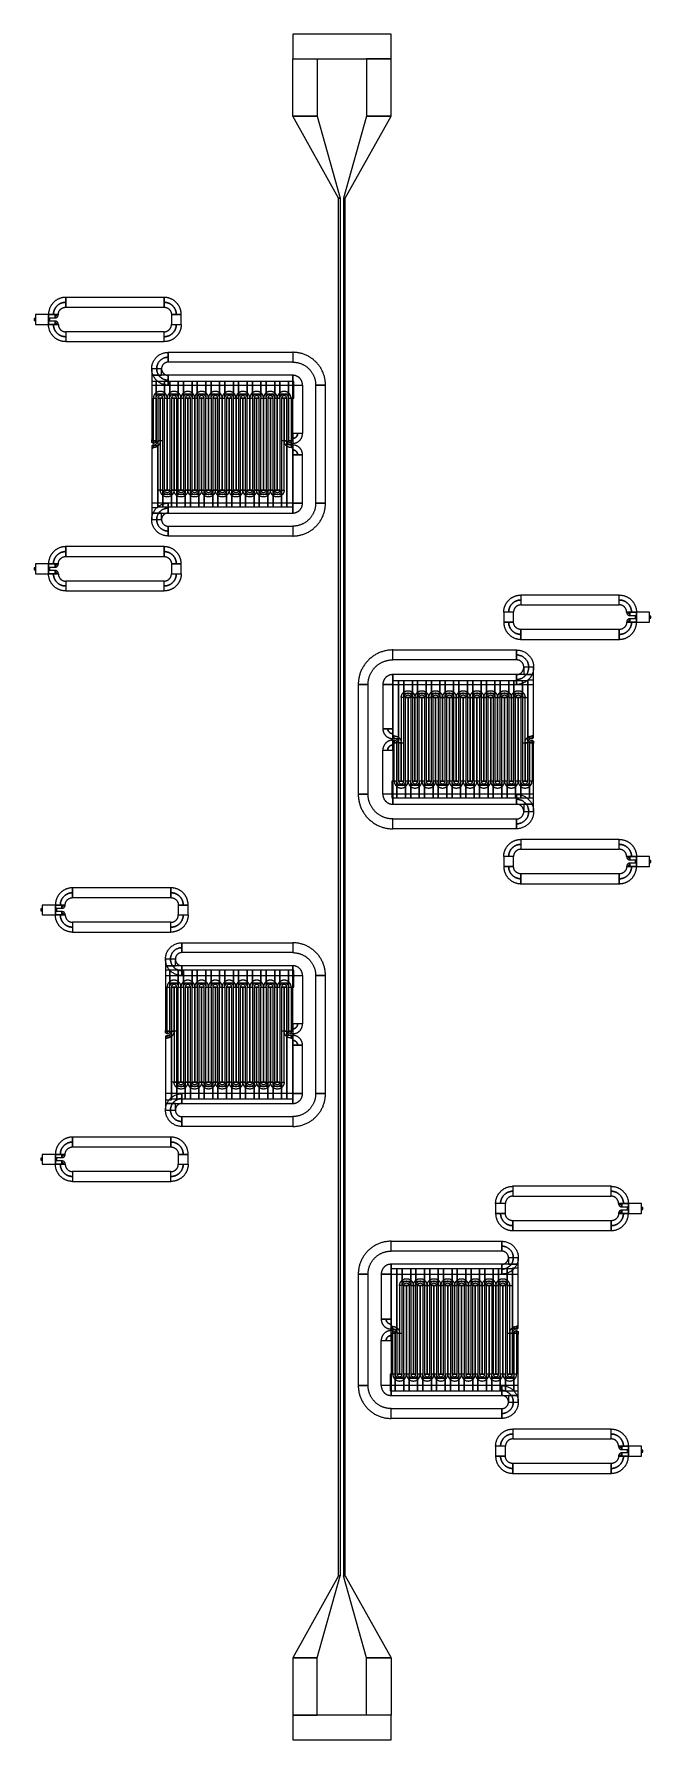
# Model space of a CAD drawing. Extents: x 2361 to 4243, y 700 to 5900.
import ezdxf

# ---------------------------------------------------------------- set-up
doc = ezdxf.new("R2010")
doc.units = 0

# ---------------------------------------------------------------- blocks, each defined once
blk = doc.blocks.new('QTUNE1')
for points in [[(3150, 5900), (3150, 5825), (3450, 5825), (3450, 5900), (3150, 5900)], [(3225, 5825), (3225, 5650), (3150, 5650), (3150, 5825), (3225, 5825)], [(3375, 5825), (3375, 5650), (3450, 5650), (3450, 5825), (3375, 5825)], [(3225, 5650), (3295, 5400), (3289.9, 5400), (3150, 5650), (3225, 5650)], [(3375, 5650), (3305, 5400), (3310.1, 5400), (3450, 5650), (3375, 5650)], [(3295, 5400), (3295, 1200), (3289.9, 1200), (3289.9, 5400), (3295, 5400)], [(3305, 5400), (3305, 1200), (3310.1, 1200), (3310.1, 5400), (3305, 5400)], [(2457.5, 5097.5), (2456.1, 5097.5), (2454.8, 5097.4), (2453.4, 5097.3), (2452, 5097.2), (2450.6, 5097.1), (2449.3, 5096.9), (2447.9, 5096.6), (2446.6, 5096.4), (2445.2, 5096), (2443.9, 5095.7), (2442.6, 5095.3), (2441.3, 5094.9), (2440, 5094.5), (2438.7, 5094), (2437.4, 5093.5), (2436.1, 5093), (2434.9, 5092.4), (2433.7, 5091.8), (2432.4, 5091.1), (2431.2, 5090.5), (2430.1, 5089.8), (2428.9, 5089), (2427.8, 5088.3), (2426.6, 5087.5), (2425.5, 5086.7), (2424.5, 5085.8), (2423.4, 5084.9), (2422.4, 5084), (2421.4, 5083.1), (2420.4, 5082.1), (2419.4, 5081.1), (2418.5, 5080.1), (2417.6, 5079.1), (2416.7, 5078), (2415.8, 5077), (2415, 5075.9), (2414.2, 5074.7), (2413.5, 5073.6), (2412.7, 5072.4), (2412, 5071.2), (2411.4, 5070.1), (2410.7, 5068.8), (2410.1, 5067.6), (2409.5, 5066.4), (2409, 5065.1), (2408.5, 5063.8), (2408, 5062.5), (2407.6, 5061.2), (2407.2, 5059.9), (2406.8, 5058.6), (2406.5, 5057.3), (2406.1, 5055.9), (2405.9, 5054.6), (2405.6, 5053.2), (2405.4, 5051.9), (2405.3, 5050.5), (2405.2, 5049.1), (2405.1, 5047.7), (2405, 5046.4), (2405, 5045), (2420, 5045), (2420, 5046), (2420.1, 5047), (2420.1, 5047.9), (2420.2, 5048.9), (2420.3, 5049.9), (2420.5, 5050.9), (2420.6, 5051.8), (2420.8, 5052.8), (2421, 5053.8), (2421.3, 5054.7), (2421.5, 5055.7), (2421.8, 5056.6), (2422.2, 5057.5), (2422.5, 5058.4), (2422.9, 5059.4), (2423.2, 5060.3), (2423.7, 5061.1), (2424.1, 5062), (2424.5, 5062.9), (2425, 5063.8), (2425.5, 5064.6), (2426, 5065.4), (2426.6, 5066.2), (2427.2, 5067), (2427.7, 5067.8), (2428.4, 5068.6), (2429, 5069.4), (2429.6, 5070.1), (2430.3, 5070.8), (2431, 5071.5), (2431.7, 5072.2), (2432.4, 5072.9), (2433.1, 5073.5), (2433.9, 5074.1), (2434.7, 5074.8), (2435.5, 5075.3), (2436.3, 5075.9), (2437.1, 5076.5), (2437.9, 5077), (2438.7, 5077.5), (2439.6, 5078), (2440.5, 5078.4), (2441.4, 5078.8), (2442.2, 5079.3), (2443.1, 5079.6), (2444.1, 5080), (2445, 5080.3), (2445.9, 5080.7), (2446.8, 5081), (2447.8, 5081.2), (2448.7, 5081.5), (2449.7, 5081.7), (2450.7, 5081.9), (2451.6, 5082), (2452.6, 5082.2), (2453.6, 5082.3), (2454.6, 5082.4), (2455.5, 5082.4), (2456.5, 5082.5), (2457.5, 5082.5), (2457.5, 5097.5)], [(2757.5, 5097.5), (2457.5, 5097.5), (2457.5, 5067.5), (2757.5, 5067.5), (2757.5, 5097.5)], [(2810, 5045), (2810, 5046.4), (2809.9, 5047.7), (2809.8, 5049.1), (2809.7, 5050.5), (2809.6, 5051.9), (2809.4, 5053.2), (2809.1, 5054.6), (2808.9, 5055.9), (2808.5, 5057.3), (2808.2, 5058.6), (2807.8, 5059.9), (2807.4, 5061.2), (2807, 5062.5), (2806.5, 5063.8), (2806, 5065.1), (2805.5, 5066.4), (2804.9, 5067.6), (2804.3, 5068.8), (2803.6, 5070.1), (2803, 5071.2), (2802.3, 5072.4), (2801.5, 5073.6), (2800.8, 5074.7), (2800, 5075.9), (2799.2, 5077), (2798.3, 5078), (2797.4, 5079.1), (2796.5, 5080.1), (2795.6, 5081.1), (2794.6, 5082.1), (2793.6, 5083.1), (2792.6, 5084), (2791.6, 5084.9), (2790.5, 5085.8), (2789.5, 5086.7), (2788.4, 5087.5), (2787.2, 5088.3), (2786.1, 5089), (2784.9, 5089.8), (2783.7, 5090.5), (2782.6, 5091.1), (2781.3, 5091.8), (2780.1, 5092.4), (2778.9, 5093), (2777.6, 5093.5), (2776.3, 5094), (2775, 5094.5), (2773.7, 5094.9), (2772.4, 5095.3), (2771.1, 5095.7), (2769.8, 5096), (2768.4, 5096.4), (2767.1, 5096.6), (2765.7, 5096.9), (2764.4, 5097.1), (2763, 5097.2), (2761.6, 5097.3), (2760.2, 5097.4), (2758.9, 5097.5), (2757.5, 5097.5), (2757.5, 5082.5), (2758.5, 5082.5), (2759.5, 5082.4), (2760.4, 5082.4), (2761.4, 5082.3), (2762.4, 5082.2), (2763.4, 5082), (2764.3, 5081.9), (2765.3, 5081.7), (2766.3, 5081.5), (2767.2, 5081.2), (2768.2, 5081), (2769.1, 5080.7), (2770, 5080.3), (2770.9, 5080), (2771.9, 5079.6), (2772.8, 5079.3), (2773.6, 5078.8), (2774.5, 5078.4), (2775.4, 5078), (2776.2, 5077.5), (2777.1, 5077), (2777.9, 5076.5), (2778.7, 5075.9), (2779.5, 5075.3), (2780.3, 5074.8), (2781.1, 5074.1), (2781.9, 5073.5), (2782.6, 5072.9), (2783.3, 5072.2), (2784, 5071.5), (2784.7, 5070.8), (2785.4, 5070.1), (2786, 5069.4), (2786.6, 5068.6), (2787.3, 5067.8), (2787.8, 5067), (2788.4, 5066.2), (2789, 5065.4), (2789.5, 5064.6), (2790, 5063.8), (2790.5, 5062.9), (2790.9, 5062), (2791.3, 5061.1), (2791.8, 5060.3), (2792.1, 5059.4), (2792.5, 5058.4), (2792.8, 5057.5), (2793.2, 5056.6), (2793.5, 5055.7), (2793.7, 5054.7), (2794, 5053.8), (2794.2, 5052.8), (2794.4, 5051.8), (2794.5, 5050.9), (2794.7, 5049.9), (2794.8, 5048.9), (2794.9, 5047.9), (2794.9, 5047), (2795, 5046), (2795, 5045), (2810, 5045)], [(2405, 5045), (2365, 5045), (2365, 5015), (2405, 5015), (2405, 5045)], [(2435, 5045), (2405, 5045), (2405, 5045), (2435, 5045), (2435, 5045)], [(2405, 5035), (2425, 5035), (2425, 5045), (2405, 5045), (2405, 5035)], [(2457.5, 5082.5), (2456.5, 5082.5), (2455.5, 5082.4), (2454.6, 5082.4), (2453.6, 5082.3), (2452.6, 5082.2), (2451.6, 5082), (2450.7, 5081.9), (2449.7, 5081.7), (2448.7, 5081.5), (2447.8, 5081.2), (2446.8, 5081), (2445.9, 5080.7), (2445, 5080.3), (2444.1, 5080), (2443.1, 5079.6), (2442.2, 5079.3), (2441.4, 5078.8), (2440.5, 5078.4), (2439.6, 5078), (2438.7, 5077.5), (2437.9, 5077), (2437.1, 5076.5), (2436.3, 5075.9), (2435.5, 5075.3), (2434.7, 5074.8), (2433.9, 5074.1), (2433.1, 5073.5), (2432.4, 5072.9), (2431.7, 5072.2), (2431, 5071.5), (2430.3, 5070.8), (2429.6, 5070.1), (2429, 5069.4), (2428.4, 5068.6), (2427.7, 5067.8), (2427.2, 5067), (2426.6, 5066.2), (2426, 5065.4), (2425.5, 5064.6), (2425, 5063.8), (2424.5, 5062.9), (2424.1, 5062), (2423.7, 5061.1), (2423.2, 5060.3), (2422.9, 5059.4), (2422.5, 5058.4), (2422.2, 5057.5), (2421.8, 5056.6), (2421.5, 5055.7), (2421.3, 5054.7), (2421, 5053.8), (2420.8, 5052.8), (2420.6, 5051.8), (2420.5, 5050.9), (2420.3, 5049.9), (2420.2, 5048.9), (2420.1, 5047.9), (2420.1, 5047), (2420, 5046), (2420, 5045), (2435, 5045), (2435, 5045.6), (2435, 5046.2), (2435.1, 5046.8), (2435.1, 5047.4), (2435.2, 5047.9), (2435.3, 5048.5), (2435.4, 5049.1), (2435.5, 5049.7), (2435.6, 5050.3), (2435.8, 5050.8), (2435.9, 5051.4), (2436.1, 5052), (2436.3, 5052.5), (2436.5, 5053.1), (2436.7, 5053.6), (2436.9, 5054.2), (2437.2, 5054.7), (2437.5, 5055.2), (2437.7, 5055.7), (2438, 5056.2), (2438.3, 5056.8), (2438.6, 5057.3), (2439, 5057.7), (2439.3, 5058.2), (2439.6, 5058.7), (2440, 5059.2), (2440.4, 5059.6), (2440.8, 5060.1), (2441.2, 5060.5), (2441.6, 5060.9), (2442, 5061.3), (2442.4, 5061.7), (2442.9, 5062.1), (2443.3, 5062.5), (2443.8, 5062.9), (2444.3, 5063.2), (2444.8, 5063.5), (2445.2, 5063.9), (2445.7, 5064.2), (2446.2, 5064.5), (2446.8, 5064.8), (2447.3, 5065), (2447.8, 5065.3), (2448.3, 5065.6), (2448.9, 5065.8), (2449.4, 5066), (2450, 5066.2), (2450.5, 5066.4), (2451.1, 5066.6), (2451.7, 5066.7), (2452.2, 5066.9), (2452.8, 5067), (2453.4, 5067.1), (2454, 5067.2), (2454.6, 5067.3), (2455.1, 5067.4), (2455.7, 5067.4), (2456.3, 5067.5), (2456.9, 5067.5), (2457.5, 5067.5), (2457.5, 5082.5)], [(2425, 5035), (2425.3, 5035), (2425.5, 5035), (2425.8, 5035), (2426, 5035.1), (2426.3, 5035.1), (2426.6, 5035.1), (2426.8, 5035.2), (2427.1, 5035.2), (2427.3, 5035.3), (2427.6, 5035.3), (2427.8, 5035.4), (2428.1, 5035.5), (2428.3, 5035.6), (2428.6, 5035.7), (2428.8, 5035.8), (2429.1, 5035.9), (2429.3, 5036), (2429.5, 5036.1), (2429.8, 5036.2), (2430, 5036.3), (2430.2, 5036.5), (2430.4, 5036.6), (2430.7, 5036.8), (2430.9, 5036.9), (2431.1, 5037.1), (2431.3, 5037.2), (2431.5, 5037.4), (2431.7, 5037.6), (2431.9, 5037.7), (2432.1, 5037.9), (2432.3, 5038.1), (2432.4, 5038.3), (2432.6, 5038.5), (2432.8, 5038.7), (2432.9, 5038.9), (2433.1, 5039.1), (2433.2, 5039.3), (2433.4, 5039.6), (2433.5, 5039.8), (2433.7, 5040), (2433.8, 5040.2), (2433.9, 5040.5), (2434, 5040.7), (2434.1, 5040.9), (2434.2, 5041.2), (2434.3, 5041.4), (2434.4, 5041.7), (2434.5, 5041.9), (2434.6, 5042.2), (2434.7, 5042.4), (2434.7, 5042.7), (2434.8, 5042.9), (2434.8, 5043.2), (2434.9, 5043.4), (2434.9, 5043.7), (2434.9, 5044), (2435, 5044.2), (2435, 5044.5), (2435, 5044.7), (2435, 5045), (2430, 5045), (2430, 5044.9), (2430, 5044.7), (2430, 5044.6), (2430, 5044.5), (2430, 5044.3), (2429.9, 5044.2), (2429.9, 5044.1), (2429.9, 5044), (2429.9, 5043.8), (2429.8, 5043.7), (2429.8, 5043.6), (2429.8, 5043.5), (2429.7, 5043.3), (2429.7, 5043.2), (2429.6, 5043.1), (2429.6, 5043), (2429.5, 5042.8), (2429.5, 5042.7), (2429.4, 5042.6), (2429.3, 5042.5), (2429.3, 5042.4), (2429.2, 5042.3), (2429.1, 5042.2), (2429, 5042.1), (2429, 5042), (2428.9, 5041.9), (2428.8, 5041.8), (2428.7, 5041.7), (2428.6, 5041.6), (2428.5, 5041.5), (2428.4, 5041.4), (2428.3, 5041.3), (2428.2, 5041.2), (2428.1, 5041.1), (2428, 5041), (2427.9, 5041), (2427.8, 5040.9), (2427.7, 5040.8), (2427.6, 5040.7), (2427.5, 5040.7), (2427.4, 5040.6), (2427.3, 5040.5), (2427.2, 5040.5), (2427, 5040.4), (2426.9, 5040.4), (2426.8, 5040.3), (2426.7, 5040.3), (2426.5, 5040.2), (2426.4, 5040.2), (2426.3, 5040.2), (2426.2, 5040.1), (2426, 5040.1), (2425.9, 5040.1), (2425.8, 5040.1), (2425.7, 5040), (2425.5, 5040), (2425.4, 5040), (2425.3, 5040), (2425.1, 5040), (2425, 5040), (2425, 5035)], [(2425, 5040), (2425.1, 5040), (2425.3, 5040), (2425.4, 5040), (2425.5, 5040), (2425.7, 5040), (2425.8, 5040.1), (2425.9, 5040.1), (2426, 5040.1), (2426.2, 5040.1), (2426.3, 5040.2), (2426.4, 5040.2), (2426.5, 5040.2), (2426.7, 5040.3), (2426.8, 5040.3), (2426.9, 5040.4), (2427, 5040.4), (2427.2, 5040.5), (2427.3, 5040.5), (2427.4, 5040.6), (2427.5, 5040.7), (2427.6, 5040.7), (2427.7, 5040.8), (2427.8, 5040.9), (2427.9, 5041), (2428, 5041), (2428.1, 5041.1), (2428.2, 5041.2), (2428.3, 5041.3), (2428.4, 5041.4), (2428.5, 5041.5), (2428.6, 5041.6), (2428.7, 5041.7), (2428.8, 5041.8), (2428.9, 5041.9), (2429, 5042), (2429, 5042.1), (2429.1, 5042.2), (2429.2, 5042.3), (2429.3, 5042.4), (2429.3, 5042.5), (2429.4, 5042.6), (2429.5, 5042.7), (2429.5, 5042.8), (2429.6, 5043), (2429.6, 5043.1), (2429.7, 5043.2), (2429.7, 5043.3), (2429.8, 5043.5), (2429.8, 5043.6), (2429.8, 5043.7), (2429.9, 5043.8), (2429.9, 5044), (2429.9, 5044.1), (2429.9, 5044.2), (2430, 5044.3), (2430, 5044.5), (2430, 5044.6), (2430, 5044.7), (2430, 5044.9), (2430, 5045), (2425, 5045), (2425, 5045), (2425, 5045), (2425, 5045), (2425, 5045), (2425, 5045), (2425, 5045), (2425, 5045), (2425, 5045), (2425, 5045), (2425, 5045), (2425, 5045), (2425, 5045), (2425, 5045), (2425, 5045), (2425, 5045), (2425, 5045), (2425, 5045), (2425, 5045), (2425, 5045), (2425, 5045), (2425, 5045), (2425, 5045), (2425, 5045), (2425, 5045), (2425, 5045), (2425, 5045), (2425, 5045), (2425, 5045), (2425, 5045), (2425, 5045), (2425, 5045), (2425, 5045), (2425, 5045), (2425, 5045), (2425, 5045), (2425, 5045), (2425, 5045), (2425, 5045), (2425, 5045), (2425, 5045), (2425, 5045), (2425, 5045), (2425, 5045), (2425, 5045), (2425, 5045), (2425, 5045), (2425, 5045), (2425, 5045), (2425, 5045), (2425, 5045), (2425, 5045), (2425, 5045), (2425, 5045), (2425, 5045), (2425, 5045), (2425, 5045), (2425, 5045), (2425, 5045), (2425, 5045), (2425, 5045), (2425, 5040)], [(2795, 5045), (2795, 5046), (2794.9, 5047), (2794.9, 5047.9), (2794.8, 5048.9), (2794.7, 5049.9), (2794.5, 5050.9), (2794.4, 5051.8), (2794.2, 5052.8), (2794, 5053.8), (2793.7, 5054.7), (2793.5, 5055.7), (2793.2, 5056.6), (2792.8, 5057.5), (2792.5, 5058.4), (2792.1, 5059.4), (2791.8, 5060.3), (2791.3, 5061.1), (2790.9, 5062), (2790.5, 5062.9), (2790, 5063.8), (2789.5, 5064.6), (2789, 5065.4), (2788.4, 5066.2), (2787.8, 5067), (2787.3, 5067.8), (2786.6, 5068.6), (2786, 5069.4), (2785.4, 5070.1), (2784.7, 5070.8), (2784, 5071.5), (2783.3, 5072.2), (2782.6, 5072.9), (2781.9, 5073.5), (2781.1, 5074.1), (2780.3, 5074.8), (2779.5, 5075.3), (2778.7, 5075.9), (2777.9, 5076.5), (2777.1, 5077), (2776.2, 5077.5), (2775.4, 5078), (2774.5, 5078.4), (2773.6, 5078.8), (2772.8, 5079.3), (2771.9, 5079.6), (2770.9, 5080), (2770, 5080.3), (2769.1, 5080.7), (2768.2, 5081), (2767.2, 5081.2), (2766.3, 5081.5), (2765.3, 5081.7), (2764.3, 5081.9), (2763.4, 5082), (2762.4, 5082.2), (2761.4, 5082.3), (2760.4, 5082.4), (2759.5, 5082.4), (2758.5, 5082.5), (2757.5, 5082.5), (2757.5, 5067.5), (2758.1, 5067.5), (2758.7, 5067.5), (2759.3, 5067.4), (2759.9, 5067.4), (2760.4, 5067.3), (2761, 5067.2), (2761.6, 5067.1), (2762.2, 5067), (2762.8, 5066.9), (2763.3, 5066.7), (2763.9, 5066.6), (2764.5, 5066.4), (2765, 5066.2), (2765.6, 5066), (2766.1, 5065.8), (2766.7, 5065.6), (2767.2, 5065.3), (2767.7, 5065), (2768.2, 5064.8), (2768.7, 5064.5), (2769.3, 5064.2), (2769.8, 5063.9), (2770.2, 5063.5), (2770.7, 5063.2), (2771.2, 5062.9), (2771.7, 5062.5), (2772.1, 5062.1), (2772.6, 5061.7), (2773, 5061.3), (2773.4, 5060.9), (2773.8, 5060.5), (2774.2, 5060.1), (2774.6, 5059.6), (2775, 5059.2), (2775.4, 5058.7), (2775.7, 5058.2), (2776, 5057.7), (2776.4, 5057.3), (2776.7, 5056.8), (2777, 5056.2), (2777.3, 5055.7), (2777.5, 5055.2), (2777.8, 5054.7), (2778.1, 5054.2), (2778.3, 5053.6), (2778.5, 5053.1), (2778.7, 5052.5), (2778.9, 5052), (2779.1, 5051.4), (2779.2, 5050.8), (2779.4, 5050.3), (2779.5, 5049.7), (2779.6, 5049.1), (2779.7, 5048.5), (2779.8, 5047.9), (2779.9, 5047.4), (2779.9, 5046.8), (2780, 5046.2), (2780, 5045.6), (2780, 5045), (2795, 5045)], [(2810, 5015), (2810, 5045), (2780, 5045), (2780, 5015), (2810, 5015)], [(2363, 5033), (2361, 5033), (2361, 5027), (2363, 5027), (2363, 5033)], [(2365, 5031), (2363, 5031), (2363, 5029), (2365, 5029), (2365, 5031)], [(2407, 5031), (2405, 5031), (2405, 5029), (2407, 5029), (2407, 5031)], [(2425, 5025), (2405, 5025), (2405, 5015), (2425, 5015), (2425, 5025)], [(2457.5, 4962.5), (2456.1, 4962.5), (2454.8, 4962.6), (2453.4, 4962.7), (2452, 4962.8), (2450.6, 4962.9), (2449.3, 4963.1), (2447.9, 4963.4), (2446.6, 4963.6), (2445.2, 4964), (2443.9, 4964.3), (2442.6, 4964.7), (2441.3, 4965.1), (2440, 4965.5), (2438.7, 4966), (2437.4, 4966.5), (2436.1, 4967), (2434.9, 4967.6), (2433.7, 4968.2), (2432.4, 4968.9), (2431.2, 4969.5), (2430.1, 4970.2), (2428.9, 4971), (2427.8, 4971.7), (2426.6, 4972.5), (2425.5, 4973.3), (2424.5, 4974.2), (2423.4, 4975.1), (2422.4, 4976), (2421.4, 4976.9), (2420.4, 4977.9), (2419.4, 4978.9), (2418.5, 4979.9), (2417.6, 4980.9), (2416.7, 4982), (2415.8, 4983), (2415, 4984.1), (2414.2, 4985.3), (2413.5, 4986.4), (2412.7, 4987.6), (2412, 4988.8), (2411.4, 4989.9), (2410.7, 4991.2), (2410.1, 4992.4), (2409.5, 4993.6), (2409, 4994.9), (2408.5, 4996.2), (2408, 4997.5), (2407.6, 4998.8), (2407.2, 5000.1), (2406.8, 5001.4), (2406.5, 5002.7), (2406.1, 5004.1), (2405.9, 5005.4), (2405.6, 5006.8), (2405.4, 5008.1), (2405.3, 5009.5), (2405.2, 5010.9), (2405.1, 5012.3), (2405, 5013.6), (2405, 5015), (2420, 5015), (2420, 5014), (2420.1, 5013), (2420.1, 5012.1), (2420.2, 5011.1), (2420.3, 5010.1), (2420.5, 5009.1), (2420.6, 5008.2), (2420.8, 5007.2), (2421, 5006.2), (2421.3, 5005.3), (2421.5, 5004.3), (2421.8, 5003.4), (2422.2, 5002.5), (2422.5, 5001.6), (2422.9, 5000.6), (2423.2, 4999.7), (2423.7, 4998.9), (2424.1, 4998), (2424.5, 4997.1), (2425, 4996.2), (2425.5, 4995.4), (2426, 4994.6), (2426.6, 4993.8), (2427.2, 4993), (2427.7, 4992.2), (2428.4, 4991.4), (2429, 4990.6), (2429.6, 4989.9), (2430.3, 4989.2), (2431, 4988.5), (2431.7, 4987.8), (2432.4, 4987.1), (2433.1, 4986.5), (2433.9, 4985.9), (2434.7, 4985.2), (2435.5, 4984.7), (2436.3, 4984.1), (2437.1, 4983.5), (2437.9, 4983), (2438.7, 4982.5), (2439.6, 4982), (2440.5, 4981.6), (2441.4, 4981.2), (2442.2, 4980.7), (2443.1, 4980.4), (2444.1, 4980), (2445, 4979.7), (2445.9, 4979.3), (2446.8, 4979), (2447.8, 4978.8), (2448.7, 4978.5), (2449.7, 4978.3), (2450.7, 4978.1), (2451.6, 4978), (2452.6, 4977.8), (2453.6, 4977.7), (2454.6, 4977.6), (2455.5, 4977.6), (2456.5, 4977.5), (2457.5, 4977.5), (2457.5, 4962.5)], [(2435, 5015), (2405, 5015), (2405, 5015), (2435, 5015), (2435, 5015)], [(2409, 5033), (2407, 5033), (2407, 5027), (2409, 5027), (2409, 5033)], [(2457.5, 4977.5), (2456.5, 4977.5), (2455.5, 4977.6), (2454.6, 4977.6), (2453.6, 4977.7), (2452.6, 4977.8), (2451.6, 4978), (2450.7, 4978.1), (2449.7, 4978.3), (2448.7, 4978.5), (2447.8, 4978.8), (2446.8, 4979), (2445.9, 4979.3), (2445, 4979.7), (2444.1, 4980), (2443.1, 4980.4), (2442.2, 4980.7), (2441.4, 4981.2), (2440.5, 4981.6), (2439.6, 4982), (2438.7, 4982.5), (2437.9, 4983), (2437.1, 4983.5), (2436.3, 4984.1), (2435.5, 4984.7), (2434.7, 4985.2), (2433.9, 4985.9), (2433.1, 4986.5), (2432.4, 4987.1), (2431.7, 4987.8), (2431, 4988.5), (2430.3, 4989.2), (2429.6, 4989.9), (2429, 4990.6), (2428.4, 4991.4), (2427.7, 4992.2), (2427.2, 4993), (2426.6, 4993.8), (2426, 4994.6), (2425.5, 4995.4), (2425, 4996.2), (2424.5, 4997.1), (2424.1, 4998), (2423.7, 4998.9), (2423.2, 4999.7), (2422.9, 5000.6), (2422.5, 5001.6), (2422.2, 5002.5), (2421.8, 5003.4), (2421.5, 5004.3), (2421.3, 5005.3), (2421, 5006.2), (2420.8, 5007.2), (2420.6, 5008.2), (2420.5, 5009.1), (2420.3, 5010.1), (2420.2, 5011.1), (2420.1, 5012.1), (2420.1, 5013), (2420, 5014), (2420, 5015), (2435, 5015), (2435, 5014.4), (2435, 5013.8), (2435.1, 5013.2), (2435.1, 5012.6), (2435.2, 5012.1), (2435.3, 5011.5), (2435.4, 5010.9), (2435.5, 5010.3), (2435.6, 5009.7), (2435.8, 5009.2), (2435.9, 5008.6), (2436.1, 5008), (2436.3, 5007.5), (2436.5, 5006.9), (2436.7, 5006.4), (2436.9, 5005.8), (2437.2, 5005.3), (2437.5, 5004.8), (2437.7, 5004.3), (2438, 5003.8), (2438.3, 5003.2), (2438.6, 5002.7), (2439, 5002.3), (2439.3, 5001.8), (2439.6, 5001.3), (2440, 5000.8), (2440.4, 5000.4), (2440.8, 4999.9), (2441.2, 4999.5), (2441.6, 4999.1), (2442, 4998.7), (2442.4, 4998.3), (2442.9, 4997.9), (2443.3, 4997.5), (2443.8, 4997.1), (2444.3, 4996.8), (2444.8, 4996.5), (2445.2, 4996.1), (2445.7, 4995.8), (2446.2, 4995.5), (2446.8, 4995.2), (2447.3, 4995), (2447.8, 4994.7), (2448.3, 4994.4), (2448.9, 4994.2), (2449.4, 4994), (2450, 4993.8), (2450.5, 4993.6), (2451.1, 4993.4), (2451.7, 4993.3), (2452.2, 4993.1), (2452.8, 4993), (2453.4, 4992.9), (2454, 4992.8), (2454.6, 4992.7), (2455.1, 4992.6), (2455.7, 4992.6), (2456.3, 4992.5), (2456.9, 4992.5), (2457.5, 4992.5), (2457.5, 4977.5)], [(2435, 5015), (2435, 5015.3), (2435, 5015.5), (2435, 5015.8), (2434.9, 5016), (2434.9, 5016.3), (2434.9, 5016.6), (2434.8, 5016.8), (2434.8, 5017.1), (2434.7, 5017.3), (2434.7, 5017.6), (2434.6, 5017.8), (2434.5, 5018.1), (2434.4, 5018.3), (2434.3, 5018.6), (2434.2, 5018.8), (2434.1, 5019.1), (2434, 5019.3), (2433.9, 5019.5), (2433.8, 5019.8), (2433.7, 5020), (2433.5, 5020.2), (2433.4, 5020.4), (2433.2, 5020.7), (2433.1, 5020.9), (2432.9, 5021.1), (2432.8, 5021.3), (2432.6, 5021.5), (2432.4, 5021.7), (2432.3, 5021.9), (2432.1, 5022.1), (2431.9, 5022.3), (2431.7, 5022.4), (2431.5, 5022.6), (2431.3, 5022.8), (2431.1, 5022.9), (2430.9, 5023.1), (2430.7, 5023.2), (2430.4, 5023.4), (2430.2, 5023.5), (2430, 5023.7), (2429.8, 5023.8), (2429.5, 5023.9), (2429.3, 5024), (2429.1, 5024.1), (2428.8, 5024.2), (2428.6, 5024.3), (2428.3, 5024.4), (2428.1, 5024.5), (2427.8, 5024.6), (2427.6, 5024.7), (2427.3, 5024.7), (2427.1, 5024.8), (2426.8, 5024.8), (2426.6, 5024.9), (2426.3, 5024.9), (2426, 5024.9), (2425.8, 5025), (2425.5, 5025), (2425.3, 5025), (2425, 5025), (2425, 5020), (2425.1, 5020), (2425.3, 5020), (2425.4, 5020), (2425.5, 5020), (2425.7, 5020), (2425.8, 5019.9), (2425.9, 5019.9), (2426, 5019.9), (2426.2, 5019.9), (2426.3, 5019.8), (2426.4, 5019.8), (2426.5, 5019.8), (2426.7, 5019.7), (2426.8, 5019.7), (2426.9, 5019.6), (2427, 5019.6), (2427.2, 5019.5), (2427.3, 5019.5), (2427.4, 5019.4), (2427.5, 5019.3), (2427.6, 5019.3), (2427.7, 5019.2), (2427.8, 5019.1), (2427.9, 5019), (2428, 5019), (2428.1, 5018.9), (2428.2, 5018.8), (2428.3, 5018.7), (2428.4, 5018.6), (2428.5, 5018.5), (2428.6, 5018.4), (2428.7, 5018.3), (2428.8, 5018.2), (2428.9, 5018.1), (2429, 5018), (2429, 5017.9), (2429.1, 5017.8), (2429.2, 5017.7), (2429.3, 5017.6), (2429.3, 5017.5), (2429.4, 5017.4), (2429.5, 5017.3), (2429.5, 5017.2), (2429.6, 5017), (2429.6, 5016.9), (2429.7, 5016.8), (2429.7, 5016.7), (2429.8, 5016.5), (2429.8, 5016.4), (2429.8, 5016.3), (2429.9, 5016.2), (2429.9, 5016), (2429.9, 5015.9), (2429.9, 5015.8), (2430, 5015.7), (2430, 5015.5), (2430, 5015.4), (2430, 5015.3), (2430, 5015.1), (2430, 5015), (2435, 5015)], [(2430, 5015), (2430, 5015.1), (2430, 5015.3), (2430, 5015.4), (2430, 5015.5), (2430, 5015.7), (2429.9, 5015.8), (2429.9, 5015.9), (2429.9, 5016), (2429.9, 5016.2), (2429.8, 5016.3), (2429.8, 5016.4), (2429.8, 5016.5), (2429.7, 5016.7), (2429.7, 5016.8), (2429.6, 5016.9), (2429.6, 5017), (2429.5, 5017.2), (2429.5, 5017.3), (2429.4, 5017.4), (2429.3, 5017.5), (2429.3, 5017.6), (2429.2, 5017.7), (2429.1, 5017.8), (2429, 5017.9), (2429, 5018), (2428.9, 5018.1), (2428.8, 5018.2), (2428.7, 5018.3), (2428.6, 5018.4), (2428.5, 5018.5), (2428.4, 5018.6), (2428.3, 5018.7), (2428.2, 5018.8), (2428.1, 5018.9), (2428, 5019), (2427.9, 5019), (2427.8, 5019.1), (2427.7, 5019.2), (2427.6, 5019.3), (2427.5, 5019.3), (2427.4, 5019.4), (2427.3, 5019.5), (2427.2, 5019.5), (2427, 5019.6), (2426.9, 5019.6), (2426.8, 5019.7), (2426.7, 5019.7), (2426.5, 5019.8), (2426.4, 5019.8), (2426.3, 5019.8), (2426.2, 5019.9), (2426, 5019.9), (2425.9, 5019.9), (2425.8, 5019.9), (2425.7, 5020), (2425.5, 5020), (2425.4, 5020), (2425.3, 5020), (2425.1, 5020), (2425, 5020), (2425, 5015), (2425, 5015), (2425, 5015), (2425, 5015), (2425, 5015), (2425, 5015), (2425, 5015), (2425, 5015), (2425, 5015), (2425, 5015), (2425, 5015), (2425, 5015), (2425, 5015), (2425, 5015), (2425, 5015), (2425, 5015), (2425, 5015), (2425, 5015), (2425, 5015), (2425, 5015), (2425, 5015), (2425, 5015), (2425, 5015), (2425, 5015), (2425, 5015), (2425, 5015), (2425, 5015), (2425, 5015), (2425, 5015), (2425, 5015), (2425, 5015), (2425, 5015), (2425, 5015), (2425, 5015), (2425, 5015), (2425, 5015), (2425, 5015), (2425, 5015), (2425, 5015), (2425, 5015), (2425, 5015), (2425, 5015), (2425, 5015), (2425, 5015), (2425, 5015), (2425, 5015), (2425, 5015), (2425, 5015), (2425, 5015), (2425, 5015), (2425, 5015), (2425, 5015), (2425, 5015), (2425, 5015), (2425, 5015), (2425, 5015), (2425, 5015), (2425, 5015), (2425, 5015), (2425, 5015), (2425, 5015), (2430, 5015)], [(2757.5, 4992.5), (2457.5, 4992.5), (2457.5, 4962.5), (2757.5, 4962.5), (2757.5, 4992.5)], [(2810, 5015), (2810, 5013.6), (2809.9, 5012.3), (2809.8, 5010.9), (2809.7, 5009.5), (2809.6, 5008.1), (2809.4, 5006.8), (2809.1, 5005.4), (2808.9, 5004.1), (2808.5, 5002.7), (2808.2, 5001.4), (2807.8, 5000.1), (2807.4, 4998.8), (2807, 4997.5), (2806.5, 4996.2), (2806, 4994.9), (2805.5, 4993.6), (2804.9, 4992.4), (2804.3, 4991.2), (2803.6, 4989.9), (2803, 4988.8), (2802.3, 4987.6), (2801.5, 4986.4), (2800.8, 4985.3), (2800, 4984.1), (2799.2, 4983), (2798.3, 4982), (2797.4, 4980.9), (2796.5, 4979.9), (2795.6, 4978.9), (2794.6, 4977.9), (2793.6, 4976.9), (2792.6, 4976), (2791.6, 4975.1), (2790.5, 4974.2), (2789.5, 4973.3), (2788.4, 4972.5), (2787.2, 4971.7), (2786.1, 4971), (2784.9, 4970.2), (2783.7, 4969.5), (2782.6, 4968.9), (2781.3, 4968.2), (2780.1, 4967.6), (2778.9, 4967), (2777.6, 4966.5), (2776.3, 4966), (2775, 4965.5), (2773.7, 4965.1), (2772.4, 4964.7), (2771.1, 4964.3), (2769.8, 4964), (2768.4, 4963.6), (2767.1, 4963.4), (2765.7, 4963.1), (2764.4, 4962.9), (2763, 4962.8), (2761.6, 4962.7), (2760.2, 4962.6), (2758.9, 4962.5), (2757.5, 4962.5), (2757.5, 4977.5), (2758.5, 4977.5), (2759.5, 4977.6), (2760.4, 4977.6), (2761.4, 4977.7), (2762.4, 4977.8), (2763.4, 4978), (2764.3, 4978.1), (2765.3, 4978.3), (2766.3, 4978.5), (2767.2, 4978.8), (2768.2, 4979), (2769.1, 4979.3), (2770, 4979.7), (2770.9, 4980), (2771.9, 4980.4), (2772.8, 4980.7), (2773.6, 4981.2), (2774.5, 4981.6), (2775.4, 4982), (2776.2, 4982.5), (2777.1, 4983), (2777.9, 4983.5), (2778.7, 4984.1), (2779.5, 4984.7), (2780.3, 4985.2), (2781.1, 4985.9), (2781.9, 4986.5), (2782.6, 4987.1), (2783.3, 4987.8), (2784, 4988.5), (2784.7, 4989.2), (2785.4, 4989.9), (2786, 4990.6), (2786.6, 4991.4), (2787.3, 4992.2), (2787.8, 4993), (2788.4, 4993.8), (2789, 4994.6), (2789.5, 4995.4), (2790, 4996.2), (2790.5, 4997.1), (2790.9, 4998), (2791.3, 4998.9), (2791.8, 4999.7), (2792.1, 5000.6), (2792.5, 5001.6), (2792.8, 5002.5), (2793.2, 5003.4), (2793.5, 5004.3), (2793.7, 5005.3), (2794, 5006.2), (2794.2, 5007.2), (2794.4, 5008.2), (2794.5, 5009.1), (2794.7, 5010.1), (2794.8, 5011.1), (2794.9, 5012.1), (2794.9, 5013), (2795, 5014), (2795, 5015), (2810, 5015)], [(2795, 5015), (2795, 5014), (2794.9, 5013), (2794.9, 5012.1), (2794.8, 5011.1), (2794.7, 5010.1), (2794.5, 5009.1), (2794.4, 5008.2), (2794.2, 5007.2), (2794, 5006.2), (2793.7, 5005.3), (2793.5, 5004.3), (2793.2, 5003.4), (2792.8, 5002.5), (2792.5, 5001.6), (2792.1, 5000.6), (2791.8, 4999.7), (2791.3, 4998.9), (2790.9, 4998), (2790.5, 4997.1), (2790, 4996.2), (2789.5, 4995.4), (2789, 4994.6), (2788.4, 4993.8), (2787.8, 4993), (2787.3, 4992.2), (2786.6, 4991.4), (2786, 4990.6), (2785.4, 4989.9), (2784.7, 4989.2), (2784, 4988.5), (2783.3, 4987.8), (2782.6, 4987.1), (2781.9, 4986.5), (2781.1, 4985.9), (2780.3, 4985.2), (2779.5, 4984.7), (2778.7, 4984.1), (2777.9, 4983.5), (2777.1, 4983), (2776.2, 4982.5), (2775.4, 4982), (2774.5, 4981.6), (2773.6, 4981.2), (2772.8, 4980.7), (2771.9, 4980.4), (2770.9, 4980), (2770, 4979.7), (2769.1, 4979.3), (2768.2, 4979), (2767.2, 4978.8), (2766.3, 4978.5), (2765.3, 4978.3), (2764.3, 4978.1), (2763.4, 4978), (2762.4, 4977.8), (2761.4, 4977.7), (2760.4, 4977.6), (2759.5, 4977.6), (2758.5, 4977.5), (2757.5, 4977.5), (2757.5, 4992.5), (2758.1, 4992.5), (2758.7, 4992.5), (2759.3, 4992.6), (2759.9, 4992.6), (2760.4, 4992.7), (2761, 4992.8), (2761.6, 4992.9), (2762.2, 4993), (2762.8, 4993.1), (2763.3, 4993.3), (2763.9, 4993.4), (2764.5, 4993.6), (2765, 4993.8), (2765.6, 4994), (2766.1, 4994.2), (2766.7, 4994.4), (2767.2, 4994.7), (2767.7, 4995), (2768.2, 4995.2), (2768.7, 4995.5), (2769.3, 4995.8), (2769.8, 4996.1), (2770.2, 4996.5), (2770.7, 4996.8), (2771.2, 4997.1), (2771.7, 4997.5), (2772.1, 4997.9), (2772.6, 4998.3), (2773, 4998.7), (2773.4, 4999.1), (2773.8, 4999.5), (2774.2, 4999.9), (2774.6, 5000.4), (2775, 5000.8), (2775.4, 5001.3), (2775.7, 5001.8), (2776, 5002.3), (2776.4, 5002.7), (2776.7, 5003.2), (2777, 5003.8), (2777.3, 5004.3), (2777.5, 5004.8), (2777.8, 5005.3), (2778.1, 5005.8), (2778.3, 5006.4), (2778.5, 5006.9), (2778.7, 5007.5), (2778.9, 5008), (2779.1, 5008.6), (2779.2, 5009.2), (2779.4, 5009.7), (2779.5, 5010.3), (2779.6, 5010.9), (2779.7, 5011.5), (2779.8, 5012.1), (2779.9, 5012.6), (2779.9, 5013.2), (2780, 5013.8), (2780, 5014.4), (2780, 5015), (2795, 5015)], [(2770, 4830), (2767.4, 4830.1), (2764.8, 4830.3), (2762.2, 4830.6), (2759.6, 4831.1), (2757.1, 4831.7), (2754.5, 4832.4), (2752.1, 4833.3), (2749.7, 4834.3), (2747.3, 4835.4), (2745, 4836.7), (2742.8, 4838.1), (2740.6, 4839.5), (2738.5, 4841.1), (2736.5, 4842.8), (2734.6, 4844.6), (2732.8, 4846.5), (2731.1, 4848.5), (2729.5, 4850.6), (2728.1, 4852.8), (2726.7, 4855), (2725.4, 4857.3), (2724.3, 4859.7), (2723.3, 4862.1), (2722.4, 4864.5), (2721.7, 4867.1), (2721.1, 4869.6), (2720.6, 4872.2), (2720.3, 4874.8), (2720.1, 4877.4), (2720, 4880), (2720.1, 4882.6), (2720.3, 4885.2), (2720.6, 4887.8), (2721.1, 4890.4), (2721.7, 4892.9), (2722.4, 4895.5), (2723.3, 4897.9), (2724.3, 4900.3), (2725.4, 4902.7), (2726.7, 4905), (2728.1, 4907.2), (2729.5, 4909.4), (2731.1, 4911.5), (2732.8, 4913.5), (2734.6, 4915.4), (2736.5, 4917.2), (2738.5, 4918.9), (2740.6, 4920.5), (2742.8, 4921.9), (2745, 4923.3), (2747.3, 4924.6), (2749.7, 4925.7), (2752.1, 4926.7), (2754.5, 4927.6), (2757.1, 4928.3), (2759.6, 4928.9), (2762.2, 4929.4), (2764.8, 4929.7), (2767.4, 4929.9), (2770, 4930), (2770, 4915), (2768.2, 4915), (2766.3, 4914.8), (2764.5, 4914.6), (2762.7, 4914.2), (2760.9, 4913.8), (2759.2, 4913.3), (2757.5, 4912.7), (2755.8, 4912), (2754.1, 4911.2), (2752.5, 4910.3), (2750.9, 4909.4), (2749.4, 4908.3), (2748, 4907.2), (2746.6, 4906), (2745.3, 4904.7), (2744, 4903.4), (2742.8, 4902), (2741.7, 4900.6), (2740.6, 4899.1), (2739.7, 4897.5), (2738.8, 4895.9), (2738, 4894.2), (2737.3, 4892.5), (2736.7, 4890.8), (2736.2, 4889.1), (2735.8, 4887.3), (2735.4, 4885.5), (2735.2, 4883.7), (2735, 4881.8), (2735, 4880), (2735, 4878.2), (2735.2, 4876.3), (2735.4, 4874.5), (2735.8, 4872.7), (2736.2, 4870.9), (2736.7, 4869.2), (2737.3, 4867.5), (2738, 4865.8), (2738.8, 4864.1), (2739.7, 4862.5), (2740.6, 4860.9), (2741.7, 4859.4), (2742.8, 4858), (2744, 4856.6), (2745.3, 4855.3), (2746.6, 4854), (2748, 4852.8), (2749.4, 4851.7), (2750.9, 4850.6), (2752.5, 4849.7), (2754.1, 4848.8), (2755.8, 4848), (2757.5, 4847.3), (2759.2, 4846.7), (2760.9, 4846.2), (2762.7, 4845.8), (2764.5, 4845.4), (2766.3, 4845.2), (2768.2, 4845), (2770, 4845), (2770, 4830)], [(2770, 4845), (2768.2, 4845), (2766.3, 4845.2), (2764.5, 4845.4), (2762.7, 4845.8), (2760.9, 4846.2), (2759.2, 4846.7), (2757.5, 4847.3), (2755.8, 4848), (2754.1, 4848.8), (2752.5, 4849.7), (2750.9, 4850.6), (2749.4, 4851.7), (2748, 4852.8), (2746.6, 4854), (2745.3, 4855.3), (2744, 4856.6), (2742.8, 4858), (2741.7, 4859.4), (2740.6, 4860.9), (2739.7, 4862.5), (2738.8, 4864.1), (2738, 4865.8), (2737.3, 4867.5), (2736.7, 4869.2), (2736.2, 4870.9), (2735.8, 4872.7), (2735.4, 4874.5), (2735.2, 4876.3), (2735, 4878.2), (2735, 4880), (2735, 4881.8), (2735.2, 4883.7), (2735.4, 4885.5), (2735.8, 4887.3), (2736.2, 4889.1), (2736.7, 4890.8), (2737.3, 4892.5), (2738, 4894.2), (2738.8, 4895.9), (2739.7, 4897.5), (2740.6, 4899.1), (2741.7, 4900.6), (2742.8, 4902), (2744, 4903.4), (2745.3, 4904.7), (2746.6, 4906), (2748, 4907.2), (2749.4, 4908.3), (2750.9, 4909.4), (2752.5, 4910.3), (2754.1, 4911.2), (2755.8, 4912), (2757.5, 4912.7), (2759.2, 4913.3), (2760.9, 4913.8), (2762.7, 4914.2), (2764.5, 4914.6), (2766.3, 4914.8), (2768.2, 4915), (2770, 4915), (2770, 4900), (2769, 4900), (2767.9, 4899.9), (2766.9, 4899.8), (2765.8, 4899.6), (2764.8, 4899.3), (2763.8, 4899), (2762.8, 4898.7), (2761.9, 4898.3), (2760.9, 4897.8), (2760, 4897.3), (2759.1, 4896.8), (2758.2, 4896.2), (2757.4, 4895.5), (2756.6, 4894.9), (2755.9, 4894.1), (2755.1, 4893.4), (2754.5, 4892.6), (2753.8, 4891.8), (2753.2, 4890.9), (2752.7, 4890), (2752.2, 4889.1), (2751.7, 4888.1), (2751.3, 4887.2), (2751, 4886.2), (2750.7, 4885.2), (2750.4, 4884.2), (2750.2, 4883.1), (2750.1, 4882.1), (2750, 4881), (2750, 4880), (2750, 4879), (2750.1, 4877.9), (2750.2, 4876.9), (2750.4, 4875.8), (2750.7, 4874.8), (2751, 4873.8), (2751.3, 4872.8), (2751.7, 4871.9), (2752.2, 4870.9), (2752.7, 4870), (2753.2, 4869.1), (2753.8, 4868.2), (2754.5, 4867.4), (2755.1, 4866.6), (2755.9, 4865.9), (2756.6, 4865.1), (2757.4, 4864.5), (2758.2, 4863.8), (2759.1, 4863.2), (2760, 4862.7), (2760.9, 4862.2), (2761.9, 4861.7), (2762.8, 4861.3), (2763.8, 4861), (2764.8, 4860.7), (2765.8, 4860.4), (2766.9, 4860.2), (2767.9, 4860.1), (2769, 4860), (2770, 4860), (2770, 4845)], [(3150, 4900), (2770, 4900), (2770, 4930), (3150, 4930), (3150, 4900)], [(3250, 4830), (3250, 4832.6), (3249.9, 4835.2), (3249.7, 4837.8), (3249.5, 4840.5), (3249.1, 4843.1), (3248.8, 4845.6), (3248.3, 4848.2), (3247.8, 4850.8), (3247.2, 4853.3), (3246.6, 4855.9), (3245.9, 4858.4), (3245.1, 4860.9), (3244.3, 4863.4), (3243.4, 4865.8), (3242.4, 4868.3), (3241.4, 4870.7), (3240.3, 4873.1), (3239.1, 4875.4), (3237.9, 4877.7), (3236.6, 4880), (3235.3, 4882.2), (3233.9, 4884.5), (3232.4, 4886.6), (3230.9, 4888.8), (3229.3, 4890.9), (3227.7, 4892.9), (3226, 4894.9), (3224.3, 4896.9), (3222.5, 4898.8), (3220.7, 4900.7), (3218.8, 4902.5), (3216.9, 4904.3), (3214.9, 4906), (3212.9, 4907.7), (3210.9, 4909.3), (3208.8, 4910.9), (3206.6, 4912.4), (3204.5, 4913.9), (3202.2, 4915.3), (3200, 4916.6), (3197.7, 4917.9), (3195.4, 4919.1), (3193.1, 4920.3), (3190.7, 4921.4), (3188.3, 4922.4), (3185.8, 4923.4), (3183.4, 4924.3), (3180.9, 4925.1), (3178.4, 4925.9), (3175.9, 4926.6), (3173.3, 4927.2), (3170.8, 4927.8), (3168.2, 4928.3), (3165.6, 4928.8), (3163.1, 4929.1), (3160.5, 4929.5), (3157.8, 4929.7), (3155.2, 4929.9), (3152.6, 4930), (3150, 4930), (3150, 4900), (3151.8, 4900), (3153.7, 4899.9), (3155.5, 4899.8), (3157.3, 4899.6), (3159.1, 4899.4), (3161, 4899.1), (3162.8, 4898.8), (3164.6, 4898.5), (3166.3, 4898.1), (3168.1, 4897.6), (3169.9, 4897.1), (3171.6, 4896.6), (3173.4, 4896), (3175.1, 4895.4), (3176.8, 4894.7), (3178.5, 4893.9), (3180.1, 4893.2), (3181.8, 4892.4), (3183.4, 4891.5), (3185, 4890.6), (3186.6, 4889.7), (3188.1, 4888.7), (3189.6, 4887.7), (3191.1, 4886.6), (3192.6, 4885.5), (3194.1, 4884.4), (3195.5, 4883.2), (3196.8, 4882), (3198.2, 4880.8), (3199.5, 4879.5), (3200.8, 4878.2), (3202, 4876.8), (3203.2, 4875.5), (3204.4, 4874.1), (3205.5, 4872.6), (3206.6, 4871.1), (3207.7, 4869.6), (3208.7, 4868.1), (3209.7, 4866.6), (3210.6, 4865), (3211.5, 4863.4), (3212.4, 4861.8), (3213.2, 4860.1), (3213.9, 4858.5), (3214.7, 4856.8), (3215.4, 4855.1), (3216, 4853.4), (3216.6, 4851.6), (3217.1, 4849.9), (3217.6, 4848.1), (3218.1, 4846.3), (3218.5, 4844.6), (3218.8, 4842.8), (3219.1, 4841), (3219.4, 4839.1), (3219.6, 4837.3), (3219.8, 4835.5), (3219.9, 4833.7), (3220, 4831.8), (3220, 4830), (3250, 4830)], [(2720, 4860), (2750, 4860), (2750, 4880), (2720, 4880), (2720, 4860)], [(2720, 4830), (2770, 4830), (2770, 4860), (2720, 4860), (2720, 4830)], [(2733, 4660.5), (2733, 4841), (2720, 4841), (2720, 4660.5), (2733, 4660.5)], [(2759, 4803), (2759, 4841), (2733, 4841), (2733, 4803), (2759, 4803)], [(2775, 4790), (2775, 4841), (2759, 4841), (2759, 4790), (2775, 4790)], [(3150, 4860), (2770, 4860), (2770, 4830), (3150, 4830), (3150, 4860)], [(2801, 4841), (2775, 4841), (2775, 4803), (2801, 4803), (2801, 4841)], [(2817, 4790), (2817, 4841), (2801, 4841), (2801, 4790), (2817, 4790)], [(2843, 4841), (2817, 4841), (2817, 4803), (2843, 4803), (2843, 4841)], [(2859, 4790), (2859, 4841), (2843, 4841), (2843, 4790), (2859, 4790)], [(2885, 4841), (2859, 4841), (2859, 4803), (2885, 4803), (2885, 4841)], [(2901, 4790), (2901, 4841), (2885, 4841), (2885, 4790), (2901, 4790)], [(2927, 4841), (2901, 4841), (2901, 4803), (2927, 4803), (2927, 4841)], [(2943, 4790), (2943, 4841), (2927, 4841), (2927, 4790), (2943, 4790)], [(2969, 4841), (2943, 4841), (2943, 4803), (2969, 4803), (2969, 4841)], [(2985, 4790), (2985, 4841), (2969, 4841), (2969, 4790), (2985, 4790)], [(3011, 4841), (2985, 4841), (2985, 4803), (3011, 4803), (3011, 4841)], [(3027, 4790), (3027, 4841), (3011, 4841), (3011, 4790), (3027, 4790)], [(3053, 4841), (3027, 4841), (3027, 4803), (3053, 4803), (3053, 4841)], [(3069, 4790), (3069, 4841), (3053, 4841), (3053, 4790), (3069, 4790)], [(3095, 4841), (3069, 4841), (3069, 4803), (3095, 4803), (3095, 4841)], [(3111, 4790), (3111, 4841), (3095, 4841), (3095, 4790), (3111, 4790)], [(3137, 4841), (3111, 4841), (3111, 4803), (3137, 4803), (3137, 4841)], [(3150, 4660.5), (3150, 4841), (3137, 4841), (3137, 4660.5), (3150, 4660.5)], [(3153, 4790), (3153, 4841), (3137, 4841), (3137, 4790), (3153, 4790)], [(3180, 4830), (3180, 4830.8), (3180, 4831.6), (3179.9, 4832.4), (3179.8, 4833.1), (3179.7, 4833.9), (3179.6, 4834.7), (3179.5, 4835.5), (3179.3, 4836.2), (3179.2, 4837), (3179, 4837.8), (3178.8, 4838.5), (3178.5, 4839.3), (3178.3, 4840), (3178, 4840.8), (3177.7, 4841.5), (3177.4, 4842.2), (3177.1, 4842.9), (3176.7, 4843.6), (3176.4, 4844.3), (3176, 4845), (3175.6, 4845.7), (3175.2, 4846.3), (3174.7, 4847), (3174.3, 4847.6), (3173.8, 4848.3), (3173.3, 4848.9), (3172.8, 4849.5), (3172.3, 4850.1), (3171.8, 4850.7), (3171.2, 4851.2), (3170.7, 4851.8), (3170.1, 4852.3), (3169.5, 4852.8), (3168.9, 4853.3), (3168.3, 4853.8), (3167.6, 4854.3), (3167, 4854.7), (3166.3, 4855.2), (3165.7, 4855.6), (3165, 4856), (3164.3, 4856.4), (3163.6, 4856.7), (3162.9, 4857.1), (3162.2, 4857.4), (3161.5, 4857.7), (3160.8, 4858), (3160, 4858.3), (3159.3, 4858.5), (3158.5, 4858.8), (3157.8, 4859), (3157, 4859.2), (3156.2, 4859.3), (3155.5, 4859.5), (3154.7, 4859.6), (3153.9, 4859.7), (3153.1, 4859.8), (3152.4, 4859.9), (3151.6, 4860), (3150.8, 4860), (3150, 4860), (3150, 4830), (3150, 4830), (3150, 4830), (3150, 4830), (3150, 4830), (3150, 4830), (3150, 4830), (3150, 4830), (3150, 4830), (3150, 4830), (3150, 4830), (3150, 4830), (3150, 4830), (3150, 4830), (3150, 4830), (3150, 4830), (3150, 4830), (3150, 4830), (3150, 4830), (3150, 4830), (3150, 4830), (3150, 4830), (3150, 4830), (3150, 4830), (3150, 4830), (3150, 4830), (3150, 4830), (3150, 4830), (3150, 4830), (3150, 4830), (3150, 4830), (3150, 4830), (3150, 4830), (3150, 4830), (3150, 4830), (3150, 4830), (3150, 4830), (3150, 4830), (3150, 4830), (3150, 4830), (3150, 4830), (3150, 4830), (3150, 4830), (3150, 4830), (3150, 4830), (3150, 4830), (3150, 4830), (3150, 4830), (3150, 4830), (3150, 4830), (3150, 4830), (3150, 4830), (3150, 4830), (3150, 4830), (3150, 4830), (3150, 4830), (3150, 4830), (3150, 4830), (3150, 4830), (3150, 4830), (3150, 4830), (3180, 4830)], [(2767, 4790), (2767, 4791.1), (2766.9, 4792.2), (2766.7, 4793.3), (2766.5, 4794.4), (2766.3, 4795.4), (2766, 4796.5), (2765.6, 4797.5), (2765.2, 4798.5), (2764.7, 4799.5), (2764.2, 4800.5), (2763.6, 4801.4), (2763, 4802.3), (2762.3, 4803.2), (2761.6, 4804.1), (2760.8, 4804.8), (2760.1, 4805.6), (2759.2, 4806.3), (2758.3, 4807), (2757.4, 4807.6), (2756.5, 4808.2), (2755.5, 4808.7), (2754.5, 4809.2), (2753.5, 4809.6), (2752.5, 4810), (2751.4, 4810.3), (2750.4, 4810.5), (2749.3, 4810.7), (2748.2, 4810.9), (2747.1, 4811), (2746, 4811), (2744.9, 4811), (2743.8, 4810.9), (2742.7, 4810.7), (2741.6, 4810.5), (2740.6, 4810.3), (2739.5, 4810), (2738.5, 4809.6), (2737.5, 4809.2), (2736.5, 4808.7), (2735.5, 4808.2), (2734.6, 4807.6), (2733.7, 4807), (2732.8, 4806.3), (2731.9, 4805.6), (2731.2, 4804.8), (2730.4, 4804.1), (2729.7, 4803.2), (2729, 4802.3), (2728.4, 4801.4), (2727.8, 4800.5), (2727.3, 4799.5), (2726.8, 4798.5), (2726.4, 4797.5), (2726, 4796.5), (2725.7, 4795.4), (2725.5, 4794.4), (2725.3, 4793.3), (2725.1, 4792.2), (2725, 4791.1), (2725, 4790), (2733, 4790), (2733, 4790.7), (2733.1, 4791.4), (2733.2, 4792), (2733.3, 4792.7), (2733.4, 4793.4), (2733.6, 4794), (2733.9, 4794.7), (2734.1, 4795.3), (2734.4, 4795.9), (2734.7, 4796.5), (2735.1, 4797.1), (2735.5, 4797.6), (2735.9, 4798.2), (2736.3, 4798.7), (2736.8, 4799.2), (2737.3, 4799.7), (2737.8, 4800.1), (2738.4, 4800.5), (2738.9, 4800.9), (2739.5, 4801.3), (2740.1, 4801.6), (2740.7, 4801.9), (2741.3, 4802.1), (2742, 4802.4), (2742.6, 4802.6), (2743.3, 4802.7), (2744, 4802.8), (2744.6, 4802.9), (2745.3, 4803), (2746, 4803), (2746.7, 4803), (2747.4, 4802.9), (2748, 4802.8), (2748.7, 4802.7), (2749.4, 4802.6), (2750, 4802.4), (2750.7, 4802.1), (2751.3, 4801.9), (2751.9, 4801.6), (2752.5, 4801.3), (2753.1, 4800.9), (2753.6, 4800.5), (2754.2, 4800.1), (2754.7, 4799.7), (2755.2, 4799.2), (2755.7, 4798.7), (2756.1, 4798.2), (2756.5, 4797.6), (2756.9, 4797.1), (2757.3, 4796.5), (2757.6, 4795.9), (2757.9, 4795.3), (2758.1, 4794.7), (2758.4, 4794), (2758.6, 4793.4), (2758.7, 4792.7), (2758.8, 4792), (2758.9, 4791.4), (2759, 4790.7), (2759, 4790), (2767, 4790)], [(2733, 4790), (2733, 4660.5), (2725, 4660.5), (2725, 4790), (2733, 4790)], [(2754, 4790), (2754, 4790.4), (2754, 4790.8), (2753.9, 4791.3), (2753.8, 4791.7), (2753.7, 4792.1), (2753.6, 4792.5), (2753.5, 4792.9), (2753.3, 4793.3), (2753.1, 4793.6), (2752.9, 4794), (2752.7, 4794.4), (2752.5, 4794.7), (2752.2, 4795), (2751.9, 4795.4), (2751.7, 4795.7), (2751.4, 4795.9), (2751, 4796.2), (2750.7, 4796.5), (2750.4, 4796.7), (2750, 4796.9), (2749.6, 4797.1), (2749.3, 4797.3), (2748.9, 4797.5), (2748.5, 4797.6), (2748.1, 4797.7), (2747.7, 4797.8), (2747.3, 4797.9), (2746.8, 4798), (2746.4, 4798), (2746, 4798), (2745.6, 4798), (2745.2, 4798), (2744.7, 4797.9), (2744.3, 4797.8), (2743.9, 4797.7), (2743.5, 4797.6), (2743.1, 4797.5), (2742.7, 4797.3), (2742.4, 4797.1), (2742, 4796.9), (2741.6, 4796.7), (2741.3, 4796.5), (2741, 4796.2), (2740.6, 4795.9), (2740.3, 4795.7), (2740.1, 4795.4), (2739.8, 4795), (2739.5, 4794.7), (2739.3, 4794.4), (2739.1, 4794), (2738.9, 4793.6), (2738.7, 4793.3), (2738.5, 4792.9), (2738.4, 4792.5), (2738.3, 4792.1), (2738.2, 4791.7), (2738.1, 4791.3), (2738, 4790.8), (2738, 4790.4), (2738, 4790), (2746, 4790), (2746, 4790), (2746, 4790), (2746, 4790), (2746, 4790), (2746, 4790), (2746, 4790), (2746, 4790), (2746, 4790), (2746, 4790), (2746, 4790), (2746, 4790), (2746, 4790), (2746, 4790), (2746, 4790), (2746, 4790), (2746, 4790), (2746, 4790), (2746, 4790), (2746, 4790), (2746, 4790), (2746, 4790), (2746, 4790), (2746, 4790), (2746, 4790), (2746, 4790), (2746, 4790), (2746, 4790), (2746, 4790), (2746, 4790), (2746, 4790), (2746, 4790), (2746, 4790), (2746, 4790), (2746, 4790), (2746, 4790), (2746, 4790), (2746, 4790), (2746, 4790), (2746, 4790), (2746, 4790), (2746, 4790), (2746, 4790), (2746, 4790), (2746, 4790), (2746, 4790), (2746, 4790), (2746, 4790), (2746, 4790), (2746, 4790), (2746, 4790), (2746, 4790), (2746, 4790), (2746, 4790), (2746, 4790), (2746, 4790), (2746, 4790), (2746, 4790), (2746, 4790), (2746, 4790), (2746, 4790), (2754, 4790)], [(2738, 4790), (2738, 4660.5), (2746, 4660.5), (2746, 4790), (2738, 4790)], [(2754, 4510), (2754, 4790), (2746, 4790), (2746, 4510), (2754, 4510)], [(2759, 4510), (2759, 4790), (2767, 4790), (2767, 4510), (2759, 4510)], [(2809, 4790), (2809, 4791.1), (2808.9, 4792.2), (2808.7, 4793.3), (2808.5, 4794.4), (2808.3, 4795.4), (2808, 4796.5), (2807.6, 4797.5), (2807.2, 4798.5), (2806.7, 4799.5), (2806.2, 4800.5), (2805.6, 4801.4), (2805, 4802.3), (2804.3, 4803.2), (2803.6, 4804.1), (2802.8, 4804.8), (2802.1, 4805.6), (2801.2, 4806.3), (2800.3, 4807), (2799.4, 4807.6), (2798.5, 4808.2), (2797.5, 4808.7), (2796.5, 4809.2), (2795.5, 4809.6), (2794.5, 4810), (2793.4, 4810.3), (2792.4, 4810.5), (2791.3, 4810.7), (2790.2, 4810.9), (2789.1, 4811), (2788, 4811), (2786.9, 4811), (2785.8, 4810.9), (2784.7, 4810.7), (2783.6, 4810.5), (2782.6, 4810.3), (2781.5, 4810), (2780.5, 4809.6), (2779.5, 4809.2), (2778.5, 4808.7), (2777.5, 4808.2), (2776.6, 4807.6), (2775.7, 4807), (2774.8, 4806.3), (2773.9, 4805.6), (2773.2, 4804.8), (2772.4, 4804.1), (2771.7, 4803.2), (2771, 4802.3), (2770.4, 4801.4), (2769.8, 4800.5), (2769.3, 4799.5), (2768.8, 4798.5), (2768.4, 4797.5), (2768, 4796.5), (2767.7, 4795.4), (2767.5, 4794.4), (2767.3, 4793.3), (2767.1, 4792.2), (2767, 4791.1), (2767, 4790), (2775, 4790), (2775, 4790.7), (2775.1, 4791.4), (2775.2, 4792), (2775.3, 4792.7), (2775.4, 4793.4), (2775.6, 4794), (2775.9, 4794.7), (2776.1, 4795.3), (2776.4, 4795.9), (2776.7, 4796.5), (2777.1, 4797.1), (2777.5, 4797.6), (2777.9, 4798.2), (2778.3, 4798.7), (2778.8, 4799.2), (2779.3, 4799.7), (2779.8, 4800.1), (2780.4, 4800.5), (2780.9, 4800.9), (2781.5, 4801.3), (2782.1, 4801.6), (2782.7, 4801.9), (2783.3, 4802.1), (2784, 4802.4), (2784.6, 4802.6), (2785.3, 4802.7), (2786, 4802.8), (2786.6, 4802.9), (2787.3, 4803), (2788, 4803), (2788.7, 4803), (2789.4, 4802.9), (2790, 4802.8), (2790.7, 4802.7), (2791.4, 4802.6), (2792, 4802.4), (2792.7, 4802.1), (2793.3, 4801.9), (2793.9, 4801.6), (2794.5, 4801.3), (2795.1, 4800.9), (2795.6, 4800.5), (2796.2, 4800.1), (2796.7, 4799.7), (2797.2, 4799.2), (2797.7, 4798.7), (2798.1, 4798.2), (2798.5, 4797.6), (2798.9, 4797.1), (2799.3, 4796.5), (2799.6, 4795.9), (2799.9, 4795.3), (2800.1, 4794.7), (2800.4, 4794), (2800.6, 4793.4), (2800.7, 4792.7), (2800.8, 4792), (2800.9, 4791.4), (2801, 4790.7), (2801, 4790), (2809, 4790)], [(2775, 4790), (2775, 4510), (2767, 4510), (2767, 4790), (2775, 4790)], [(2796, 4790), (2796, 4790.4), (2796, 4790.8), (2795.9, 4791.3), (2795.8, 4791.7), (2795.7, 4792.1), (2795.6, 4792.5), (2795.5, 4792.9), (2795.3, 4793.3), (2795.1, 4793.6), (2794.9, 4794), (2794.7, 4794.4), (2794.5, 4794.7), (2794.2, 4795), (2793.9, 4795.4), (2793.7, 4795.7), (2793.4, 4795.9), (2793, 4796.2), (2792.7, 4796.5), (2792.4, 4796.7), (2792, 4796.9), (2791.6, 4797.1), (2791.3, 4797.3), (2790.9, 4797.5), (2790.5, 4797.6), (2790.1, 4797.7), (2789.7, 4797.8), (2789.3, 4797.9), (2788.8, 4798), (2788.4, 4798), (2788, 4798), (2787.6, 4798), (2787.2, 4798), (2786.7, 4797.9), (2786.3, 4797.8), (2785.9, 4797.7), (2785.5, 4797.6), (2785.1, 4797.5), (2784.7, 4797.3), (2784.4, 4797.1), (2784, 4796.9), (2783.6, 4796.7), (2783.3, 4796.5), (2783, 4796.2), (2782.6, 4795.9), (2782.3, 4795.7), (2782.1, 4795.4), (2781.8, 4795), (2781.5, 4794.7), (2781.3, 4794.4), (2781.1, 4794), (2780.9, 4793.6), (2780.7, 4793.3), (2780.5, 4792.9), (2780.4, 4792.5), (2780.3, 4792.1), (2780.2, 4791.7), (2780.1, 4791.3), (2780, 4790.8), (2780, 4790.4), (2780, 4790), (2788, 4790), (2788, 4790), (2788, 4790), (2788, 4790), (2788, 4790), (2788, 4790), (2788, 4790), (2788, 4790), (2788, 4790), (2788, 4790), (2788, 4790), (2788, 4790), (2788, 4790), (2788, 4790), (2788, 4790), (2788, 4790), (2788, 4790), (2788, 4790), (2788, 4790), (2788, 4790), (2788, 4790), (2788, 4790), (2788, 4790), (2788, 4790), (2788, 4790), (2788, 4790), (2788, 4790), (2788, 4790), (2788, 4790), (2788, 4790), (2788, 4790), (2788, 4790), (2788, 4790), (2788, 4790), (2788, 4790), (2788, 4790), (2788, 4790), (2788, 4790), (2788, 4790), (2788, 4790), (2788, 4790), (2788, 4790), (2788, 4790), (2788, 4790), (2788, 4790), (2788, 4790), (2788, 4790), (2788, 4790), (2788, 4790), (2788, 4790), (2788, 4790), (2788, 4790), (2788, 4790), (2788, 4790), (2788, 4790), (2788, 4790), (2788, 4790), (2788, 4790), (2788, 4790), (2788, 4790), (2788, 4790), (2796, 4790)], [(2780, 4790), (2780, 4510), (2788, 4510), (2788, 4790), (2780, 4790)], [(2796, 4510), (2796, 4790), (2788, 4790), (2788, 4510), (2796, 4510)], [(2801, 4510), (2801, 4790), (2809, 4790), (2809, 4510), (2801, 4510)], [(2851, 4790), (2851, 4791.1), (2850.9, 4792.2), (2850.7, 4793.3), (2850.5, 4794.4), (2850.3, 4795.4), (2850, 4796.5), (2849.6, 4797.5), (2849.2, 4798.5), (2848.7, 4799.5), (2848.2, 4800.5), (2847.6, 4801.4), (2847, 4802.3), (2846.3, 4803.2), (2845.6, 4804.1), (2844.8, 4804.8), (2844.1, 4805.6), (2843.2, 4806.3), (2842.3, 4807), (2841.4, 4807.6), (2840.5, 4808.2), (2839.5, 4808.7), (2838.5, 4809.2), (2837.5, 4809.6), (2836.5, 4810), (2835.4, 4810.3), (2834.4, 4810.5), (2833.3, 4810.7), (2832.2, 4810.9), (2831.1, 4811), (2830, 4811), (2828.9, 4811), (2827.8, 4810.9), (2826.7, 4810.7), (2825.6, 4810.5), (2824.6, 4810.3), (2823.5, 4810), (2822.5, 4809.6), (2821.5, 4809.2), (2820.5, 4808.7), (2819.5, 4808.2), (2818.6, 4807.6), (2817.7, 4807), (2816.8, 4806.3), (2815.9, 4805.6), (2815.2, 4804.8), (2814.4, 4804.1), (2813.7, 4803.2), (2813, 4802.3), (2812.4, 4801.4), (2811.8, 4800.5), (2811.3, 4799.5), (2810.8, 4798.5), (2810.4, 4797.5), (2810, 4796.5), (2809.7, 4795.4), (2809.5, 4794.4), (2809.3, 4793.3), (2809.1, 4792.2), (2809, 4791.1), (2809, 4790), (2817, 4790), (2817, 4790.7), (2817.1, 4791.4), (2817.2, 4792), (2817.3, 4792.7), (2817.4, 4793.4), (2817.6, 4794), (2817.9, 4794.7), (2818.1, 4795.3), (2818.4, 4795.9), (2818.7, 4796.5), (2819.1, 4797.1), (2819.5, 4797.6), (2819.9, 4798.2), (2820.3, 4798.7), (2820.8, 4799.2), (2821.3, 4799.7), (2821.8, 4800.1), (2822.4, 4800.5), (2822.9, 4800.9), (2823.5, 4801.3), (2824.1, 4801.6), (2824.7, 4801.9), (2825.3, 4802.1), (2826, 4802.4), (2826.6, 4802.6), (2827.3, 4802.7), (2828, 4802.8), (2828.6, 4802.9), (2829.3, 4803), (2830, 4803), (2830.7, 4803), (2831.4, 4802.9), (2832, 4802.8), (2832.7, 4802.7), (2833.4, 4802.6), (2834, 4802.4), (2834.7, 4802.1), (2835.3, 4801.9), (2835.9, 4801.6), (2836.5, 4801.3), (2837.1, 4800.9), (2837.6, 4800.5), (2838.2, 4800.1), (2838.7, 4799.7), (2839.2, 4799.2), (2839.7, 4798.7), (2840.1, 4798.2), (2840.5, 4797.6), (2840.9, 4797.1), (2841.3, 4796.5), (2841.6, 4795.9), (2841.9, 4795.3), (2842.1, 4794.7), (2842.4, 4794), (2842.6, 4793.4), (2842.7, 4792.7), (2842.8, 4792), (2842.9, 4791.4), (2843, 4790.7), (2843, 4790), (2851, 4790)], [(2817, 4790), (2817, 4510), (2809, 4510), (2809, 4790), (2817, 4790)], [(2838, 4790), (2838, 4790.4), (2838, 4790.8), (2837.9, 4791.3), (2837.8, 4791.7), (2837.7, 4792.1), (2837.6, 4792.5), (2837.5, 4792.9), (2837.3, 4793.3), (2837.1, 4793.6), (2836.9, 4794), (2836.7, 4794.4), (2836.5, 4794.7), (2836.2, 4795), (2835.9, 4795.4), (2835.7, 4795.7), (2835.4, 4795.9), (2835, 4796.2), (2834.7, 4796.5), (2834.4, 4796.7), (2834, 4796.9), (2833.6, 4797.1), (2833.3, 4797.3), (2832.9, 4797.5), (2832.5, 4797.6), (2832.1, 4797.7), (2831.7, 4797.8), (2831.3, 4797.9), (2830.8, 4798), (2830.4, 4798), (2830, 4798), (2829.6, 4798), (2829.2, 4798), (2828.7, 4797.9), (2828.3, 4797.8), (2827.9, 4797.7), (2827.5, 4797.6), (2827.1, 4797.5), (2826.7, 4797.3), (2826.4, 4797.1), (2826, 4796.9), (2825.6, 4796.7), (2825.3, 4796.5), (2825, 4796.2), (2824.6, 4795.9), (2824.3, 4795.7), (2824.1, 4795.4), (2823.8, 4795), (2823.5, 4794.7), (2823.3, 4794.4), (2823.1, 4794), (2822.9, 4793.6), (2822.7, 4793.3), (2822.5, 4792.9), (2822.4, 4792.5), (2822.3, 4792.1), (2822.2, 4791.7), (2822.1, 4791.3), (2822, 4790.8), (2822, 4790.4), (2822, 4790), (2830, 4790), (2830, 4790), (2830, 4790), (2830, 4790), (2830, 4790), (2830, 4790), (2830, 4790), (2830, 4790), (2830, 4790), (2830, 4790), (2830, 4790), (2830, 4790), (2830, 4790), (2830, 4790), (2830, 4790), (2830, 4790), (2830, 4790), (2830, 4790), (2830, 4790), (2830, 4790), (2830, 4790), (2830, 4790), (2830, 4790), (2830, 4790), (2830, 4790), (2830, 4790), (2830, 4790), (2830, 4790), (2830, 4790), (2830, 4790), (2830, 4790), (2830, 4790), (2830, 4790), (2830, 4790), (2830, 4790), (2830, 4790), (2830, 4790), (2830, 4790), (2830, 4790), (2830, 4790), (2830, 4790), (2830, 4790), (2830, 4790), (2830, 4790), (2830, 4790), (2830, 4790), (2830, 4790), (2830, 4790), (2830, 4790), (2830, 4790), (2830, 4790), (2830, 4790), (2830, 4790), (2830, 4790), (2830, 4790), (2830, 4790), (2830, 4790), (2830, 4790), (2830, 4790), (2830, 4790), (2830, 4790), (2838, 4790)], [(2822, 4790), (2822, 4510), (2830, 4510), (2830, 4790), (2822, 4790)], [(2838, 4510), (2838, 4790), (2830, 4790), (2830, 4510), (2838, 4510)], [(2843, 4510), (2843, 4790), (2851, 4790), (2851, 4510), (2843, 4510)], [(2893, 4790), (2893, 4791.1), (2892.9, 4792.2), (2892.7, 4793.3), (2892.5, 4794.4), (2892.3, 4795.4), (2892, 4796.5), (2891.6, 4797.5), (2891.2, 4798.5), (2890.7, 4799.5), (2890.2, 4800.5), (2889.6, 4801.4), (2889, 4802.3), (2888.3, 4803.2), (2887.6, 4804.1), (2886.8, 4804.8), (2886.1, 4805.6), (2885.2, 4806.3), (2884.3, 4807), (2883.4, 4807.6), (2882.5, 4808.2), (2881.5, 4808.7), (2880.5, 4809.2), (2879.5, 4809.6), (2878.5, 4810), (2877.4, 4810.3), (2876.4, 4810.5), (2875.3, 4810.7), (2874.2, 4810.9), (2873.1, 4811), (2872, 4811), (2870.9, 4811), (2869.8, 4810.9), (2868.7, 4810.7), (2867.6, 4810.5), (2866.6, 4810.3), (2865.5, 4810), (2864.5, 4809.6), (2863.5, 4809.2), (2862.5, 4808.7), (2861.5, 4808.2), (2860.6, 4807.6), (2859.7, 4807), (2858.8, 4806.3), (2857.9, 4805.6), (2857.2, 4804.8), (2856.4, 4804.1), (2855.7, 4803.2), (2855, 4802.3), (2854.4, 4801.4), (2853.8, 4800.5), (2853.3, 4799.5), (2852.8, 4798.5), (2852.4, 4797.5), (2852, 4796.5), (2851.7, 4795.4), (2851.5, 4794.4), (2851.3, 4793.3), (2851.1, 4792.2), (2851, 4791.1), (2851, 4790), (2859, 4790), (2859, 4790.7), (2859.1, 4791.4), (2859.2, 4792), (2859.3, 4792.7), (2859.4, 4793.4), (2859.6, 4794), (2859.9, 4794.7), (2860.1, 4795.3), (2860.4, 4795.9), (2860.7, 4796.5), (2861.1, 4797.1), (2861.5, 4797.6), (2861.9, 4798.2), (2862.3, 4798.7), (2862.8, 4799.2), (2863.3, 4799.7), (2863.8, 4800.1), (2864.4, 4800.5), (2864.9, 4800.9), (2865.5, 4801.3), (2866.1, 4801.6), (2866.7, 4801.9), (2867.3, 4802.1), (2868, 4802.4), (2868.6, 4802.6), (2869.3, 4802.7), (2870, 4802.8), (2870.6, 4802.9), (2871.3, 4803), (2872, 4803), (2872.7, 4803), (2873.4, 4802.9), (2874, 4802.8), (2874.7, 4802.7), (2875.4, 4802.6), (2876, 4802.4), (2876.7, 4802.1), (2877.3, 4801.9), (2877.9, 4801.6), (2878.5, 4801.3), (2879.1, 4800.9), (2879.6, 4800.5), (2880.2, 4800.1), (2880.7, 4799.7), (2881.2, 4799.2), (2881.7, 4798.7), (2882.1, 4798.2), (2882.5, 4797.6), (2882.9, 4797.1), (2883.3, 4796.5), (2883.6, 4795.9), (2883.9, 4795.3), (2884.1, 4794.7), (2884.4, 4794), (2884.6, 4793.4), (2884.7, 4792.7), (2884.8, 4792), (2884.9, 4791.4), (2885, 4790.7), (2885, 4790), (2893, 4790)], [(2859, 4790), (2859, 4510), (2851, 4510), (2851, 4790), (2859, 4790)], [(2880, 4790), (2880, 4790.4), (2880, 4790.8), (2879.9, 4791.3), (2879.8, 4791.7), (2879.7, 4792.1), (2879.6, 4792.5), (2879.5, 4792.9), (2879.3, 4793.3), (2879.1, 4793.6), (2878.9, 4794), (2878.7, 4794.4), (2878.5, 4794.7), (2878.2, 4795), (2877.9, 4795.4), (2877.7, 4795.7), (2877.4, 4795.9), (2877, 4796.2), (2876.7, 4796.5), (2876.4, 4796.7), (2876, 4796.9), (2875.6, 4797.1), (2875.3, 4797.3), (2874.9, 4797.5), (2874.5, 4797.6), (2874.1, 4797.7), (2873.7, 4797.8), (2873.3, 4797.9), (2872.8, 4798), (2872.4, 4798), (2872, 4798), (2871.6, 4798), (2871.2, 4798), (2870.7, 4797.9), (2870.3, 4797.8), (2869.9, 4797.7), (2869.5, 4797.6), (2869.1, 4797.5), (2868.7, 4797.3), (2868.4, 4797.1), (2868, 4796.9), (2867.6, 4796.7), (2867.3, 4796.5), (2867, 4796.2), (2866.6, 4795.9), (2866.3, 4795.7), (2866.1, 4795.4), (2865.8, 4795), (2865.5, 4794.7), (2865.3, 4794.4), (2865.1, 4794), (2864.9, 4793.6), (2864.7, 4793.3), (2864.5, 4792.9), (2864.4, 4792.5), (2864.3, 4792.1), (2864.2, 4791.7), (2864.1, 4791.3), (2864, 4790.8), (2864, 4790.4), (2864, 4790), (2872, 4790), (2872, 4790), (2872, 4790), (2872, 4790), (2872, 4790), (2872, 4790), (2872, 4790), (2872, 4790), (2872, 4790), (2872, 4790), (2872, 4790), (2872, 4790), (2872, 4790), (2872, 4790), (2872, 4790), (2872, 4790), (2872, 4790), (2872, 4790), (2872, 4790), (2872, 4790), (2872, 4790), (2872, 4790), (2872, 4790), (2872, 4790), (2872, 4790), (2872, 4790), (2872, 4790), (2872, 4790), (2872, 4790), (2872, 4790), (2872, 4790), (2872, 4790), (2872, 4790), (2872, 4790), (2872, 4790), (2872, 4790), (2872, 4790), (2872, 4790), (2872, 4790), (2872, 4790), (2872, 4790), (2872, 4790), (2872, 4790), (2872, 4790), (2872, 4790), (2872, 4790), (2872, 4790), (2872, 4790), (2872, 4790), (2872, 4790), (2872, 4790), (2872, 4790), (2872, 4790), (2872, 4790), (2872, 4790), (2872, 4790), (2872, 4790), (2872, 4790), (2872, 4790), (2872, 4790), (2872, 4790), (2880, 4790)], [(2864, 4790), (2864, 4510), (2872, 4510), (2872, 4790), (2864, 4790)], [(2880, 4510), (2880, 4790), (2872, 4790), (2872, 4510), (2880, 4510)], [(2885, 4510), (2885, 4790), (2893, 4790), (2893, 4510), (2885, 4510)], [(2935, 4790), (2935, 4791.1), (2934.9, 4792.2), (2934.7, 4793.3), (2934.5, 4794.4), (2934.3, 4795.4), (2934, 4796.5), (2933.6, 4797.5), (2933.2, 4798.5), (2932.7, 4799.5), (2932.2, 4800.5), (2931.6, 4801.4), (2931, 4802.3), (2930.3, 4803.2), (2929.6, 4804.1), (2928.8, 4804.8), (2928.1, 4805.6), (2927.2, 4806.3), (2926.3, 4807), (2925.4, 4807.6), (2924.5, 4808.2), (2923.5, 4808.7), (2922.5, 4809.2), (2921.5, 4809.6), (2920.5, 4810), (2919.4, 4810.3), (2918.4, 4810.5), (2917.3, 4810.7), (2916.2, 4810.9), (2915.1, 4811), (2914, 4811), (2912.9, 4811), (2911.8, 4810.9), (2910.7, 4810.7), (2909.6, 4810.5), (2908.6, 4810.3), (2907.5, 4810), (2906.5, 4809.6), (2905.5, 4809.2), (2904.5, 4808.7), (2903.5, 4808.2), (2902.6, 4807.6), (2901.7, 4807), (2900.8, 4806.3), (2899.9, 4805.6), (2899.2, 4804.8), (2898.4, 4804.1), (2897.7, 4803.2), (2897, 4802.3), (2896.4, 4801.4), (2895.8, 4800.5), (2895.3, 4799.5), (2894.8, 4798.5), (2894.4, 4797.5), (2894, 4796.5), (2893.7, 4795.4), (2893.5, 4794.4), (2893.3, 4793.3), (2893.1, 4792.2), (2893, 4791.1), (2893, 4790), (2901, 4790), (2901, 4790.7), (2901.1, 4791.4), (2901.2, 4792), (2901.3, 4792.7), (2901.4, 4793.4), (2901.6, 4794), (2901.9, 4794.7), (2902.1, 4795.3), (2902.4, 4795.9), (2902.7, 4796.5), (2903.1, 4797.1), (2903.5, 4797.6), (2903.9, 4798.2), (2904.3, 4798.7), (2904.8, 4799.2), (2905.3, 4799.7), (2905.8, 4800.1), (2906.4, 4800.5), (2906.9, 4800.9), (2907.5, 4801.3), (2908.1, 4801.6), (2908.7, 4801.9), (2909.3, 4802.1), (2910, 4802.4), (2910.6, 4802.6), (2911.3, 4802.7), (2912, 4802.8), (2912.6, 4802.9), (2913.3, 4803), (2914, 4803), (2914.7, 4803), (2915.4, 4802.9), (2916, 4802.8), (2916.7, 4802.7), (2917.4, 4802.6), (2918, 4802.4), (2918.7, 4802.1), (2919.3, 4801.9), (2919.9, 4801.6), (2920.5, 4801.3), (2921.1, 4800.9), (2921.6, 4800.5), (2922.2, 4800.1), (2922.7, 4799.7), (2923.2, 4799.2), (2923.7, 4798.7), (2924.1, 4798.2), (2924.5, 4797.6), (2924.9, 4797.1), (2925.3, 4796.5), (2925.6, 4795.9), (2925.9, 4795.3), (2926.1, 4794.7), (2926.4, 4794), (2926.6, 4793.4), (2926.7, 4792.7), (2926.8, 4792), (2926.9, 4791.4), (2927, 4790.7), (2927, 4790), (2935, 4790)], [(2901, 4790), (2901, 4510), (2893, 4510), (2893, 4790), (2901, 4790)], [(2922, 4790), (2922, 4790.4), (2922, 4790.8), (2921.9, 4791.3), (2921.8, 4791.7), (2921.7, 4792.1), (2921.6, 4792.5), (2921.5, 4792.9), (2921.3, 4793.3), (2921.1, 4793.6), (2920.9, 4794), (2920.7, 4794.4), (2920.5, 4794.7), (2920.2, 4795), (2919.9, 4795.4), (2919.7, 4795.7), (2919.4, 4795.9), (2919, 4796.2), (2918.7, 4796.5), (2918.4, 4796.7), (2918, 4796.9), (2917.6, 4797.1), (2917.3, 4797.3), (2916.9, 4797.5), (2916.5, 4797.6), (2916.1, 4797.7), (2915.7, 4797.8), (2915.3, 4797.9), (2914.8, 4798), (2914.4, 4798), (2914, 4798), (2913.6, 4798), (2913.2, 4798), (2912.7, 4797.9), (2912.3, 4797.8), (2911.9, 4797.7), (2911.5, 4797.6), (2911.1, 4797.5), (2910.7, 4797.3), (2910.4, 4797.1), (2910, 4796.9), (2909.6, 4796.7), (2909.3, 4796.5), (2909, 4796.2), (2908.6, 4795.9), (2908.3, 4795.7), (2908.1, 4795.4), (2907.8, 4795), (2907.5, 4794.7), (2907.3, 4794.4), (2907.1, 4794), (2906.9, 4793.6), (2906.7, 4793.3), (2906.5, 4792.9), (2906.4, 4792.5), (2906.3, 4792.1), (2906.2, 4791.7), (2906.1, 4791.3), (2906, 4790.8), (2906, 4790.4), (2906, 4790), (2914, 4790), (2914, 4790), (2914, 4790), (2914, 4790), (2914, 4790), (2914, 4790), (2914, 4790), (2914, 4790), (2914, 4790), (2914, 4790), (2914, 4790), (2914, 4790), (2914, 4790), (2914, 4790), (2914, 4790), (2914, 4790), (2914, 4790), (2914, 4790), (2914, 4790), (2914, 4790), (2914, 4790), (2914, 4790), (2914, 4790), (2914, 4790), (2914, 4790), (2914, 4790), (2914, 4790), (2914, 4790), (2914, 4790), (2914, 4790), (2914, 4790), (2914, 4790), (2914, 4790), (2914, 4790), (2914, 4790), (2914, 4790), (2914, 4790), (2914, 4790), (2914, 4790), (2914, 4790), (2914, 4790), (2914, 4790), (2914, 4790), (2914, 4790), (2914, 4790), (2914, 4790), (2914, 4790), (2914, 4790), (2914, 4790), (2914, 4790), (2914, 4790), (2914, 4790), (2914, 4790), (2914, 4790), (2914, 4790), (2914, 4790), (2914, 4790), (2914, 4790), (2914, 4790), (2914, 4790), (2914, 4790), (2922, 4790)], [(2906, 4790), (2906, 4510), (2914, 4510), (2914, 4790), (2906, 4790)], [(2922, 4510), (2922, 4790), (2914, 4790), (2914, 4510), (2922, 4510)], [(2927, 4510), (2927, 4790), (2935, 4790), (2935, 4510), (2927, 4510)], [(2977, 4790), (2977, 4791.1), (2976.9, 4792.2), (2976.7, 4793.3), (2976.5, 4794.4), (2976.3, 4795.4), (2976, 4796.5), (2975.6, 4797.5), (2975.2, 4798.5), (2974.7, 4799.5), (2974.2, 4800.5), (2973.6, 4801.4), (2973, 4802.3), (2972.3, 4803.2), (2971.6, 4804.1), (2970.8, 4804.8), (2970.1, 4805.6), (2969.2, 4806.3), (2968.3, 4807), (2967.4, 4807.6), (2966.5, 4808.2), (2965.5, 4808.7), (2964.5, 4809.2), (2963.5, 4809.6), (2962.5, 4810), (2961.4, 4810.3), (2960.4, 4810.5), (2959.3, 4810.7), (2958.2, 4810.9), (2957.1, 4811), (2956, 4811), (2954.9, 4811), (2953.8, 4810.9), (2952.7, 4810.7), (2951.6, 4810.5), (2950.6, 4810.3), (2949.5, 4810), (2948.5, 4809.6), (2947.5, 4809.2), (2946.5, 4808.7), (2945.5, 4808.2), (2944.6, 4807.6), (2943.7, 4807), (2942.8, 4806.3), (2941.9, 4805.6), (2941.2, 4804.8), (2940.4, 4804.1), (2939.7, 4803.2), (2939, 4802.3), (2938.4, 4801.4), (2937.8, 4800.5), (2937.3, 4799.5), (2936.8, 4798.5), (2936.4, 4797.5), (2936, 4796.5), (2935.7, 4795.4), (2935.5, 4794.4), (2935.3, 4793.3), (2935.1, 4792.2), (2935, 4791.1), (2935, 4790), (2943, 4790), (2943, 4790.7), (2943.1, 4791.4), (2943.2, 4792), (2943.3, 4792.7), (2943.4, 4793.4), (2943.6, 4794), (2943.9, 4794.7), (2944.1, 4795.3), (2944.4, 4795.9), (2944.7, 4796.5), (2945.1, 4797.1), (2945.5, 4797.6), (2945.9, 4798.2), (2946.3, 4798.7), (2946.8, 4799.2), (2947.3, 4799.7), (2947.8, 4800.1), (2948.4, 4800.5), (2948.9, 4800.9), (2949.5, 4801.3), (2950.1, 4801.6), (2950.7, 4801.9), (2951.3, 4802.1), (2952, 4802.4), (2952.6, 4802.6), (2953.3, 4802.7), (2954, 4802.8), (2954.6, 4802.9), (2955.3, 4803), (2956, 4803), (2956.7, 4803), (2957.4, 4802.9), (2958, 4802.8), (2958.7, 4802.7), (2959.4, 4802.6), (2960, 4802.4), (2960.7, 4802.1), (2961.3, 4801.9), (2961.9, 4801.6), (2962.5, 4801.3), (2963.1, 4800.9), (2963.6, 4800.5), (2964.2, 4800.1), (2964.7, 4799.7), (2965.2, 4799.2), (2965.7, 4798.7), (2966.1, 4798.2), (2966.5, 4797.6), (2966.9, 4797.1), (2967.3, 4796.5), (2967.6, 4795.9), (2967.9, 4795.3), (2968.1, 4794.7), (2968.4, 4794), (2968.6, 4793.4), (2968.7, 4792.7), (2968.8, 4792), (2968.9, 4791.4), (2969, 4790.7), (2969, 4790), (2977, 4790)], [(2943, 4790), (2943, 4510), (2935, 4510), (2935, 4790), (2943, 4790)], [(2964, 4790), (2964, 4790.4), (2964, 4790.8), (2963.9, 4791.3), (2963.8, 4791.7), (2963.7, 4792.1), (2963.6, 4792.5), (2963.5, 4792.9), (2963.3, 4793.3), (2963.1, 4793.6), (2962.9, 4794), (2962.7, 4794.4), (2962.5, 4794.7), (2962.2, 4795), (2961.9, 4795.4), (2961.7, 4795.7), (2961.4, 4795.9), (2961, 4796.2), (2960.7, 4796.5), (2960.4, 4796.7), (2960, 4796.9), (2959.6, 4797.1), (2959.3, 4797.3), (2958.9, 4797.5), (2958.5, 4797.6), (2958.1, 4797.7), (2957.7, 4797.8), (2957.3, 4797.9), (2956.8, 4798), (2956.4, 4798), (2956, 4798), (2955.6, 4798), (2955.2, 4798), (2954.7, 4797.9), (2954.3, 4797.8), (2953.9, 4797.7), (2953.5, 4797.6), (2953.1, 4797.5), (2952.7, 4797.3), (2952.4, 4797.1), (2952, 4796.9), (2951.6, 4796.7), (2951.3, 4796.5), (2951, 4796.2), (2950.6, 4795.9), (2950.3, 4795.7), (2950.1, 4795.4), (2949.8, 4795), (2949.5, 4794.7), (2949.3, 4794.4), (2949.1, 4794), (2948.9, 4793.6), (2948.7, 4793.3), (2948.5, 4792.9), (2948.4, 4792.5), (2948.3, 4792.1), (2948.2, 4791.7), (2948.1, 4791.3), (2948, 4790.8), (2948, 4790.4), (2948, 4790), (2956, 4790), (2956, 4790), (2956, 4790), (2956, 4790), (2956, 4790), (2956, 4790), (2956, 4790), (2956, 4790), (2956, 4790), (2956, 4790), (2956, 4790), (2956, 4790), (2956, 4790), (2956, 4790), (2956, 4790), (2956, 4790), (2956, 4790), (2956, 4790), (2956, 4790), (2956, 4790), (2956, 4790), (2956, 4790), (2956, 4790), (2956, 4790), (2956, 4790), (2956, 4790), (2956, 4790), (2956, 4790), (2956, 4790), (2956, 4790), (2956, 4790), (2956, 4790), (2956, 4790), (2956, 4790), (2956, 4790), (2956, 4790), (2956, 4790), (2956, 4790), (2956, 4790), (2956, 4790), (2956, 4790), (2956, 4790), (2956, 4790), (2956, 4790), (2956, 4790), (2956, 4790), (2956, 4790), (2956, 4790), (2956, 4790), (2956, 4790), (2956, 4790), (2956, 4790), (2956, 4790), (2956, 4790), (2956, 4790), (2956, 4790), (2956, 4790), (2956, 4790), (2956, 4790), (2956, 4790), (2956, 4790), (2964, 4790)], [(2948, 4790), (2948, 4510), (2956, 4510), (2956, 4790), (2948, 4790)], [(2964, 4510), (2964, 4790), (2956, 4790), (2956, 4510), (2964, 4510)], [(2969, 4510), (2969, 4790), (2977, 4790), (2977, 4510), (2969, 4510)], [(3019, 4790), (3019, 4791.1), (3018.9, 4792.2), (3018.7, 4793.3), (3018.5, 4794.4), (3018.3, 4795.4), (3018, 4796.5), (3017.6, 4797.5), (3017.2, 4798.5), (3016.7, 4799.5), (3016.2, 4800.5), (3015.6, 4801.4), (3015, 4802.3), (3014.3, 4803.2), (3013.6, 4804.1), (3012.8, 4804.8), (3012.1, 4805.6), (3011.2, 4806.3), (3010.3, 4807), (3009.4, 4807.6), (3008.5, 4808.2), (3007.5, 4808.7), (3006.5, 4809.2), (3005.5, 4809.6), (3004.5, 4810), (3003.4, 4810.3), (3002.4, 4810.5), (3001.3, 4810.7), (3000.2, 4810.9), (2999.1, 4811), (2998, 4811), (2996.9, 4811), (2995.8, 4810.9), (2994.7, 4810.7), (2993.6, 4810.5), (2992.6, 4810.3), (2991.5, 4810), (2990.5, 4809.6), (2989.5, 4809.2), (2988.5, 4808.7), (2987.5, 4808.2), (2986.6, 4807.6), (2985.7, 4807), (2984.8, 4806.3), (2983.9, 4805.6), (2983.2, 4804.8), (2982.4, 4804.1), (2981.7, 4803.2), (2981, 4802.3), (2980.4, 4801.4), (2979.8, 4800.5), (2979.3, 4799.5), (2978.8, 4798.5), (2978.4, 4797.5), (2978, 4796.5), (2977.7, 4795.4), (2977.5, 4794.4), (2977.3, 4793.3), (2977.1, 4792.2), (2977, 4791.1), (2977, 4790), (2985, 4790), (2985, 4790.7), (2985.1, 4791.4), (2985.2, 4792), (2985.3, 4792.7), (2985.4, 4793.4), (2985.6, 4794), (2985.9, 4794.7), (2986.1, 4795.3), (2986.4, 4795.9), (2986.7, 4796.5), (2987.1, 4797.1), (2987.5, 4797.6), (2987.9, 4798.2), (2988.3, 4798.7), (2988.8, 4799.2), (2989.3, 4799.7), (2989.8, 4800.1), (2990.4, 4800.5), (2990.9, 4800.9), (2991.5, 4801.3), (2992.1, 4801.6), (2992.7, 4801.9), (2993.3, 4802.1), (2994, 4802.4), (2994.6, 4802.6), (2995.3, 4802.7), (2996, 4802.8), (2996.6, 4802.9), (2997.3, 4803), (2998, 4803), (2998.7, 4803), (2999.4, 4802.9), (3000, 4802.8), (3000.7, 4802.7), (3001.4, 4802.6), (3002, 4802.4), (3002.7, 4802.1), (3003.3, 4801.9), (3003.9, 4801.6), (3004.5, 4801.3), (3005.1, 4800.9), (3005.6, 4800.5), (3006.2, 4800.1), (3006.7, 4799.7), (3007.2, 4799.2), (3007.7, 4798.7), (3008.1, 4798.2), (3008.5, 4797.6), (3008.9, 4797.1), (3009.3, 4796.5), (3009.6, 4795.9), (3009.9, 4795.3), (3010.1, 4794.7), (3010.4, 4794), (3010.6, 4793.4), (3010.7, 4792.7), (3010.8, 4792), (3010.9, 4791.4), (3011, 4790.7), (3011, 4790), (3019, 4790)], [(2985, 4790), (2985, 4510), (2977, 4510), (2977, 4790), (2985, 4790)], [(3006, 4790), (3006, 4790.4), (3006, 4790.8), (3005.9, 4791.3), (3005.8, 4791.7), (3005.7, 4792.1), (3005.6, 4792.5), (3005.5, 4792.9), (3005.3, 4793.3), (3005.1, 4793.6), (3004.9, 4794), (3004.7, 4794.4), (3004.5, 4794.7), (3004.2, 4795), (3003.9, 4795.4), (3003.7, 4795.7), (3003.4, 4795.9), (3003, 4796.2), (3002.7, 4796.5), (3002.4, 4796.7), (3002, 4796.9), (3001.6, 4797.1), (3001.3, 4797.3), (3000.9, 4797.5), (3000.5, 4797.6), (3000.1, 4797.7), (2999.7, 4797.8), (2999.3, 4797.9), (2998.8, 4798), (2998.4, 4798), (2998, 4798), (2997.6, 4798), (2997.2, 4798), (2996.7, 4797.9), (2996.3, 4797.8), (2995.9, 4797.7), (2995.5, 4797.6), (2995.1, 4797.5), (2994.7, 4797.3), (2994.4, 4797.1), (2994, 4796.9), (2993.6, 4796.7), (2993.3, 4796.5), (2993, 4796.2), (2992.6, 4795.9), (2992.3, 4795.7), (2992.1, 4795.4), (2991.8, 4795), (2991.5, 4794.7), (2991.3, 4794.4), (2991.1, 4794), (2990.9, 4793.6), (2990.7, 4793.3), (2990.5, 4792.9), (2990.4, 4792.5), (2990.3, 4792.1), (2990.2, 4791.7), (2990.1, 4791.3), (2990, 4790.8), (2990, 4790.4), (2990, 4790), (2998, 4790), (2998, 4790), (2998, 4790), (2998, 4790), (2998, 4790), (2998, 4790), (2998, 4790), (2998, 4790), (2998, 4790), (2998, 4790), (2998, 4790), (2998, 4790), (2998, 4790), (2998, 4790), (2998, 4790), (2998, 4790), (2998, 4790), (2998, 4790), (2998, 4790), (2998, 4790), (2998, 4790), (2998, 4790), (2998, 4790), (2998, 4790), (2998, 4790), (2998, 4790), (2998, 4790), (2998, 4790), (2998, 4790), (2998, 4790), (2998, 4790), (2998, 4790), (2998, 4790), (2998, 4790), (2998, 4790), (2998, 4790), (2998, 4790), (2998, 4790), (2998, 4790), (2998, 4790), (2998, 4790), (2998, 4790), (2998, 4790), (2998, 4790), (2998, 4790), (2998, 4790), (2998, 4790), (2998, 4790), (2998, 4790), (2998, 4790), (2998, 4790), (2998, 4790), (2998, 4790), (2998, 4790), (2998, 4790), (2998, 4790), (2998, 4790), (2998, 4790), (2998, 4790), (2998, 4790), (2998, 4790), (3006, 4790)], [(2990, 4790), (2990, 4510), (2998, 4510), (2998, 4790), (2990, 4790)], [(3006, 4510), (3006, 4790), (2998, 4790), (2998, 4510), (3006, 4510)], [(3011, 4510), (3011, 4790), (3019, 4790), (3019, 4510), (3011, 4510)], [(3061, 4790), (3061, 4791.1), (3060.9, 4792.2), (3060.7, 4793.3), (3060.5, 4794.4), (3060.3, 4795.4), (3060, 4796.5), (3059.6, 4797.5), (3059.2, 4798.5), (3058.7, 4799.5), (3058.2, 4800.5), (3057.6, 4801.4), (3057, 4802.3), (3056.3, 4803.2), (3055.6, 4804.1), (3054.8, 4804.8), (3054.1, 4805.6), (3053.2, 4806.3), (3052.3, 4807), (3051.4, 4807.6), (3050.5, 4808.2), (3049.5, 4808.7), (3048.5, 4809.2), (3047.5, 4809.6), (3046.5, 4810), (3045.4, 4810.3), (3044.4, 4810.5), (3043.3, 4810.7), (3042.2, 4810.9), (3041.1, 4811), (3040, 4811), (3038.9, 4811), (3037.8, 4810.9), (3036.7, 4810.7), (3035.6, 4810.5), (3034.6, 4810.3), (3033.5, 4810), (3032.5, 4809.6), (3031.5, 4809.2), (3030.5, 4808.7), (3029.5, 4808.2), (3028.6, 4807.6), (3027.7, 4807), (3026.8, 4806.3), (3025.9, 4805.6), (3025.2, 4804.8), (3024.4, 4804.1), (3023.7, 4803.2), (3023, 4802.3), (3022.4, 4801.4), (3021.8, 4800.5), (3021.3, 4799.5), (3020.8, 4798.5), (3020.4, 4797.5), (3020, 4796.5), (3019.7, 4795.4), (3019.5, 4794.4), (3019.3, 4793.3), (3019.1, 4792.2), (3019, 4791.1), (3019, 4790), (3027, 4790), (3027, 4790.7), (3027.1, 4791.4), (3027.2, 4792), (3027.3, 4792.7), (3027.4, 4793.4), (3027.6, 4794), (3027.9, 4794.7), (3028.1, 4795.3), (3028.4, 4795.9), (3028.7, 4796.5), (3029.1, 4797.1), (3029.5, 4797.6), (3029.9, 4798.2), (3030.3, 4798.7), (3030.8, 4799.2), (3031.3, 4799.7), (3031.8, 4800.1), (3032.4, 4800.5), (3032.9, 4800.9), (3033.5, 4801.3), (3034.1, 4801.6), (3034.7, 4801.9), (3035.3, 4802.1), (3036, 4802.4), (3036.6, 4802.6), (3037.3, 4802.7), (3038, 4802.8), (3038.6, 4802.9), (3039.3, 4803), (3040, 4803), (3040.7, 4803), (3041.4, 4802.9), (3042, 4802.8), (3042.7, 4802.7), (3043.4, 4802.6), (3044, 4802.4), (3044.7, 4802.1), (3045.3, 4801.9), (3045.9, 4801.6), (3046.5, 4801.3), (3047.1, 4800.9), (3047.6, 4800.5), (3048.2, 4800.1), (3048.7, 4799.7), (3049.2, 4799.2), (3049.7, 4798.7), (3050.1, 4798.2), (3050.5, 4797.6), (3050.9, 4797.1), (3051.3, 4796.5), (3051.6, 4795.9), (3051.9, 4795.3), (3052.1, 4794.7), (3052.4, 4794), (3052.6, 4793.4), (3052.7, 4792.7), (3052.8, 4792), (3052.9, 4791.4), (3053, 4790.7), (3053, 4790), (3061, 4790)], [(3027, 4790), (3027, 4510), (3019, 4510), (3019, 4790), (3027, 4790)], [(3048, 4790), (3048, 4790.4), (3048, 4790.8), (3047.9, 4791.3), (3047.8, 4791.7), (3047.7, 4792.1), (3047.6, 4792.5), (3047.5, 4792.9), (3047.3, 4793.3), (3047.1, 4793.6), (3046.9, 4794), (3046.7, 4794.4), (3046.5, 4794.7), (3046.2, 4795), (3045.9, 4795.4), (3045.7, 4795.7), (3045.4, 4795.9), (3045, 4796.2), (3044.7, 4796.5), (3044.4, 4796.7), (3044, 4796.9), (3043.6, 4797.1), (3043.3, 4797.3), (3042.9, 4797.5), (3042.5, 4797.6), (3042.1, 4797.7), (3041.7, 4797.8), (3041.3, 4797.9), (3040.8, 4798), (3040.4, 4798), (3040, 4798), (3039.6, 4798), (3039.2, 4798), (3038.7, 4797.9), (3038.3, 4797.8), (3037.9, 4797.7), (3037.5, 4797.6), (3037.1, 4797.5), (3036.7, 4797.3), (3036.4, 4797.1), (3036, 4796.9), (3035.6, 4796.7), (3035.3, 4796.5), (3035, 4796.2), (3034.6, 4795.9), (3034.3, 4795.7), (3034.1, 4795.4), (3033.8, 4795), (3033.5, 4794.7), (3033.3, 4794.4), (3033.1, 4794), (3032.9, 4793.6), (3032.7, 4793.3), (3032.5, 4792.9), (3032.4, 4792.5), (3032.3, 4792.1), (3032.2, 4791.7), (3032.1, 4791.3), (3032, 4790.8), (3032, 4790.4), (3032, 4790), (3040, 4790), (3040, 4790), (3040, 4790), (3040, 4790), (3040, 4790), (3040, 4790), (3040, 4790), (3040, 4790), (3040, 4790), (3040, 4790), (3040, 4790), (3040, 4790), (3040, 4790), (3040, 4790), (3040, 4790), (3040, 4790), (3040, 4790), (3040, 4790), (3040, 4790), (3040, 4790), (3040, 4790), (3040, 4790), (3040, 4790), (3040, 4790), (3040, 4790), (3040, 4790), (3040, 4790), (3040, 4790), (3040, 4790), (3040, 4790), (3040, 4790), (3040, 4790), (3040, 4790), (3040, 4790), (3040, 4790), (3040, 4790), (3040, 4790), (3040, 4790), (3040, 4790), (3040, 4790), (3040, 4790), (3040, 4790), (3040, 4790), (3040, 4790), (3040, 4790), (3040, 4790), (3040, 4790), (3040, 4790), (3040, 4790), (3040, 4790), (3040, 4790), (3040, 4790), (3040, 4790), (3040, 4790), (3040, 4790), (3040, 4790), (3040, 4790), (3040, 4790), (3040, 4790), (3040, 4790), (3040, 4790), (3048, 4790)], [(3032, 4790), (3032, 4510), (3040, 4510), (3040, 4790), (3032, 4790)], [(3048, 4510), (3048, 4790), (3040, 4790), (3040, 4510), (3048, 4510)], [(3053, 4510), (3053, 4790), (3061, 4790), (3061, 4510), (3053, 4510)], [(3103, 4790), (3103, 4791.1), (3102.9, 4792.2), (3102.7, 4793.3), (3102.5, 4794.4), (3102.3, 4795.4), (3102, 4796.5), (3101.6, 4797.5), (3101.2, 4798.5), (3100.7, 4799.5), (3100.2, 4800.5), (3099.6, 4801.4), (3099, 4802.3), (3098.3, 4803.2), (3097.6, 4804.1), (3096.8, 4804.8), (3096.1, 4805.6), (3095.2, 4806.3), (3094.3, 4807), (3093.4, 4807.6), (3092.5, 4808.2), (3091.5, 4808.7), (3090.5, 4809.2), (3089.5, 4809.6), (3088.5, 4810), (3087.4, 4810.3), (3086.4, 4810.5), (3085.3, 4810.7), (3084.2, 4810.9), (3083.1, 4811), (3082, 4811), (3080.9, 4811), (3079.8, 4810.9), (3078.7, 4810.7), (3077.6, 4810.5), (3076.6, 4810.3), (3075.5, 4810), (3074.5, 4809.6), (3073.5, 4809.2), (3072.5, 4808.7), (3071.5, 4808.2), (3070.6, 4807.6), (3069.7, 4807), (3068.8, 4806.3), (3067.9, 4805.6), (3067.2, 4804.8), (3066.4, 4804.1), (3065.7, 4803.2), (3065, 4802.3), (3064.4, 4801.4), (3063.8, 4800.5), (3063.3, 4799.5), (3062.8, 4798.5), (3062.4, 4797.5), (3062, 4796.5), (3061.7, 4795.4), (3061.5, 4794.4), (3061.3, 4793.3), (3061.1, 4792.2), (3061, 4791.1), (3061, 4790), (3069, 4790), (3069, 4790.7), (3069.1, 4791.4), (3069.2, 4792), (3069.3, 4792.7), (3069.4, 4793.4), (3069.6, 4794), (3069.9, 4794.7), (3070.1, 4795.3), (3070.4, 4795.9), (3070.7, 4796.5), (3071.1, 4797.1), (3071.5, 4797.6), (3071.9, 4798.2), (3072.3, 4798.7), (3072.8, 4799.2), (3073.3, 4799.7), (3073.8, 4800.1), (3074.4, 4800.5), (3074.9, 4800.9), (3075.5, 4801.3), (3076.1, 4801.6), (3076.7, 4801.9), (3077.3, 4802.1), (3078, 4802.4), (3078.6, 4802.6), (3079.3, 4802.7), (3080, 4802.8), (3080.6, 4802.9), (3081.3, 4803), (3082, 4803), (3082.7, 4803), (3083.4, 4802.9), (3084, 4802.8), (3084.7, 4802.7), (3085.4, 4802.6), (3086, 4802.4), (3086.7, 4802.1), (3087.3, 4801.9), (3087.9, 4801.6), (3088.5, 4801.3), (3089.1, 4800.9), (3089.6, 4800.5), (3090.2, 4800.1), (3090.7, 4799.7), (3091.2, 4799.2), (3091.7, 4798.7), (3092.1, 4798.2), (3092.5, 4797.6), (3092.9, 4797.1), (3093.3, 4796.5), (3093.6, 4795.9), (3093.9, 4795.3), (3094.1, 4794.7), (3094.4, 4794), (3094.6, 4793.4), (3094.7, 4792.7), (3094.8, 4792), (3094.9, 4791.4), (3095, 4790.7), (3095, 4790), (3103, 4790)], [(3069, 4790), (3069, 4510), (3061, 4510), (3061, 4790), (3069, 4790)], [(3090, 4790), (3090, 4790.4), (3090, 4790.8), (3089.9, 4791.3), (3089.8, 4791.7), (3089.7, 4792.1), (3089.6, 4792.5), (3089.5, 4792.9), (3089.3, 4793.3), (3089.1, 4793.6), (3088.9, 4794), (3088.7, 4794.4), (3088.5, 4794.7), (3088.2, 4795), (3087.9, 4795.4), (3087.7, 4795.7), (3087.4, 4795.9), (3087, 4796.2), (3086.7, 4796.5), (3086.4, 4796.7), (3086, 4796.9), (3085.6, 4797.1), (3085.3, 4797.3), (3084.9, 4797.5), (3084.5, 4797.6), (3084.1, 4797.7), (3083.7, 4797.8), (3083.3, 4797.9), (3082.8, 4798), (3082.4, 4798), (3082, 4798), (3081.6, 4798), (3081.2, 4798), (3080.7, 4797.9), (3080.3, 4797.8), (3079.9, 4797.7), (3079.5, 4797.6), (3079.1, 4797.5), (3078.7, 4797.3), (3078.4, 4797.1), (3078, 4796.9), (3077.6, 4796.7), (3077.3, 4796.5), (3077, 4796.2), (3076.6, 4795.9), (3076.3, 4795.7), (3076.1, 4795.4), (3075.8, 4795), (3075.5, 4794.7), (3075.3, 4794.4), (3075.1, 4794), (3074.9, 4793.6), (3074.7, 4793.3), (3074.5, 4792.9), (3074.4, 4792.5), (3074.3, 4792.1), (3074.2, 4791.7), (3074.1, 4791.3), (3074, 4790.8), (3074, 4790.4), (3074, 4790), (3082, 4790), (3082, 4790), (3082, 4790), (3082, 4790), (3082, 4790), (3082, 4790), (3082, 4790), (3082, 4790), (3082, 4790), (3082, 4790), (3082, 4790), (3082, 4790), (3082, 4790), (3082, 4790), (3082, 4790), (3082, 4790), (3082, 4790), (3082, 4790), (3082, 4790), (3082, 4790), (3082, 4790), (3082, 4790), (3082, 4790), (3082, 4790), (3082, 4790), (3082, 4790), (3082, 4790), (3082, 4790), (3082, 4790), (3082, 4790), (3082, 4790), (3082, 4790), (3082, 4790), (3082, 4790), (3082, 4790), (3082, 4790), (3082, 4790), (3082, 4790), (3082, 4790), (3082, 4790), (3082, 4790), (3082, 4790), (3082, 4790), (3082, 4790), (3082, 4790), (3082, 4790), (3082, 4790), (3082, 4790), (3082, 4790), (3082, 4790), (3082, 4790), (3082, 4790), (3082, 4790), (3082, 4790), (3082, 4790), (3082, 4790), (3082, 4790), (3082, 4790), (3082, 4790), (3082, 4790), (3082, 4790), (3090, 4790)], [(3074, 4790), (3074, 4510), (3082, 4510), (3082, 4790), (3074, 4790)], [(3090, 4510), (3090, 4790), (3082, 4790), (3082, 4510), (3090, 4510)], [(3095, 4510), (3095, 4790), (3103, 4790), (3103, 4510), (3095, 4510)], [(3145, 4790), (3145, 4791.1), (3144.9, 4792.2), (3144.7, 4793.3), (3144.5, 4794.4), (3144.3, 4795.4), (3144, 4796.5), (3143.6, 4797.5), (3143.2, 4798.5), (3142.7, 4799.5), (3142.2, 4800.5), (3141.6, 4801.4), (3141, 4802.3), (3140.3, 4803.2), (3139.6, 4804.1), (3138.8, 4804.8), (3138.1, 4805.6), (3137.2, 4806.3), (3136.3, 4807), (3135.4, 4807.6), (3134.5, 4808.2), (3133.5, 4808.7), (3132.5, 4809.2), (3131.5, 4809.6), (3130.5, 4810), (3129.4, 4810.3), (3128.4, 4810.5), (3127.3, 4810.7), (3126.2, 4810.9), (3125.1, 4811), (3124, 4811), (3122.9, 4811), (3121.8, 4810.9), (3120.7, 4810.7), (3119.6, 4810.5), (3118.6, 4810.3), (3117.5, 4810), (3116.5, 4809.6), (3115.5, 4809.2), (3114.5, 4808.7), (3113.5, 4808.2), (3112.6, 4807.6), (3111.7, 4807), (3110.8, 4806.3), (3109.9, 4805.6), (3109.2, 4804.8), (3108.4, 4804.1), (3107.7, 4803.2), (3107, 4802.3), (3106.4, 4801.4), (3105.8, 4800.5), (3105.3, 4799.5), (3104.8, 4798.5), (3104.4, 4797.5), (3104, 4796.5), (3103.7, 4795.4), (3103.5, 4794.4), (3103.3, 4793.3), (3103.1, 4792.2), (3103, 4791.1), (3103, 4790), (3111, 4790), (3111, 4790.7), (3111.1, 4791.4), (3111.2, 4792), (3111.3, 4792.7), (3111.4, 4793.4), (3111.6, 4794), (3111.9, 4794.7), (3112.1, 4795.3), (3112.4, 4795.9), (3112.7, 4796.5), (3113.1, 4797.1), (3113.5, 4797.6), (3113.9, 4798.2), (3114.3, 4798.7), (3114.8, 4799.2), (3115.3, 4799.7), (3115.8, 4800.1), (3116.4, 4800.5), (3116.9, 4800.9), (3117.5, 4801.3), (3118.1, 4801.6), (3118.7, 4801.9), (3119.3, 4802.1), (3120, 4802.4), (3120.6, 4802.6), (3121.3, 4802.7), (3122, 4802.8), (3122.6, 4802.9), (3123.3, 4803), (3124, 4803), (3124.7, 4803), (3125.4, 4802.9), (3126, 4802.8), (3126.7, 4802.7), (3127.4, 4802.6), (3128, 4802.4), (3128.7, 4802.1), (3129.3, 4801.9), (3129.9, 4801.6), (3130.5, 4801.3), (3131.1, 4800.9), (3131.6, 4800.5), (3132.2, 4800.1), (3132.7, 4799.7), (3133.2, 4799.2), (3133.7, 4798.7), (3134.1, 4798.2), (3134.5, 4797.6), (3134.9, 4797.1), (3135.3, 4796.5), (3135.6, 4795.9), (3135.9, 4795.3), (3136.1, 4794.7), (3136.4, 4794), (3136.6, 4793.4), (3136.7, 4792.7), (3136.8, 4792), (3136.9, 4791.4), (3137, 4790.7), (3137, 4790), (3145, 4790)], [(3111, 4790), (3111, 4510), (3103, 4510), (3103, 4790), (3111, 4790)], [(3132, 4790), (3132, 4790.4), (3132, 4790.8), (3131.9, 4791.3), (3131.8, 4791.7), (3131.7, 4792.1), (3131.6, 4792.5), (3131.5, 4792.9), (3131.3, 4793.3), (3131.1, 4793.6), (3130.9, 4794), (3130.7, 4794.4), (3130.5, 4794.7), (3130.2, 4795), (3129.9, 4795.4), (3129.7, 4795.7), (3129.4, 4795.9), (3129, 4796.2), (3128.7, 4796.5), (3128.4, 4796.7), (3128, 4796.9), (3127.6, 4797.1), (3127.3, 4797.3), (3126.9, 4797.5), (3126.5, 4797.6), (3126.1, 4797.7), (3125.7, 4797.8), (3125.3, 4797.9), (3124.8, 4798), (3124.4, 4798), (3124, 4798), (3123.6, 4798), (3123.2, 4798), (3122.7, 4797.9), (3122.3, 4797.8), (3121.9, 4797.7), (3121.5, 4797.6), (3121.1, 4797.5), (3120.7, 4797.3), (3120.4, 4797.1), (3120, 4796.9), (3119.6, 4796.7), (3119.3, 4796.5), (3119, 4796.2), (3118.6, 4795.9), (3118.3, 4795.7), (3118.1, 4795.4), (3117.8, 4795), (3117.5, 4794.7), (3117.3, 4794.4), (3117.1, 4794), (3116.9, 4793.6), (3116.7, 4793.3), (3116.5, 4792.9), (3116.4, 4792.5), (3116.3, 4792.1), (3116.2, 4791.7), (3116.1, 4791.3), (3116, 4790.8), (3116, 4790.4), (3116, 4790), (3124, 4790), (3124, 4790), (3124, 4790), (3124, 4790), (3124, 4790), (3124, 4790), (3124, 4790), (3124, 4790), (3124, 4790), (3124, 4790), (3124, 4790), (3124, 4790), (3124, 4790), (3124, 4790), (3124, 4790), (3124, 4790), (3124, 4790), (3124, 4790), (3124, 4790), (3124, 4790), (3124, 4790), (3124, 4790), (3124, 4790), (3124, 4790), (3124, 4790), (3124, 4790), (3124, 4790), (3124, 4790), (3124, 4790), (3124, 4790), (3124, 4790), (3124, 4790), (3124, 4790), (3124, 4790), (3124, 4790), (3124, 4790), (3124, 4790), (3124, 4790), (3124, 4790), (3124, 4790), (3124, 4790), (3124, 4790), (3124, 4790), (3124, 4790), (3124, 4790), (3124, 4790), (3124, 4790), (3124, 4790), (3124, 4790), (3124, 4790), (3124, 4790), (3124, 4790), (3124, 4790), (3124, 4790), (3124, 4790), (3124, 4790), (3124, 4790), (3124, 4790), (3124, 4790), (3124, 4790), (3124, 4790), (3132, 4790)], [(3116, 4790), (3116, 4510), (3124, 4510), (3124, 4790), (3116, 4790)], [(3132, 4660.5), (3132, 4790), (3124, 4790), (3124, 4660.5), (3132, 4660.5)], [(3137, 4660.5), (3137, 4790), (3145, 4790), (3145, 4660.5), (3137, 4660.5)], [(3180, 4682.5), (3150, 4682.5), (3150, 4830), (3180, 4830), (3180, 4682.5)], [(3250, 4470), (3250, 4830), (3220, 4830), (3220, 4470), (3250, 4470)], [(3150, 4652.5), (3150.8, 4652.5), (3151.6, 4652.5), (3152.4, 4652.6), (3153.1, 4652.7), (3153.9, 4652.8), (3154.7, 4652.9), (3155.5, 4653), (3156.2, 4653.2), (3157, 4653.3), (3157.8, 4653.5), (3158.5, 4653.7), (3159.3, 4654), (3160, 4654.2), (3160.8, 4654.5), (3161.5, 4654.8), (3162.2, 4655.1), (3162.9, 4655.4), (3163.6, 4655.8), (3164.3, 4656.1), (3165, 4656.5), (3165.7, 4656.9), (3166.3, 4657.3), (3167, 4657.8), (3167.6, 4658.2), (3168.3, 4658.7), (3168.9, 4659.2), (3169.5, 4659.7), (3170.1, 4660.2), (3170.7, 4660.7), (3171.2, 4661.3), (3171.8, 4661.8), (3172.3, 4662.4), (3172.8, 4663), (3173.3, 4663.6), (3173.8, 4664.2), (3174.3, 4664.9), (3174.7, 4665.5), (3175.2, 4666.2), (3175.6, 4666.8), (3176, 4667.5), (3176.4, 4668.2), (3176.7, 4668.9), (3177.1, 4669.6), (3177.4, 4670.3), (3177.7, 4671), (3178, 4671.7), (3178.3, 4672.5), (3178.5, 4673.2), (3178.8, 4674), (3179, 4674.7), (3179.2, 4675.5), (3179.3, 4676.3), (3179.5, 4677), (3179.6, 4677.8), (3179.7, 4678.6), (3179.8, 4679.4), (3179.9, 4680.1), (3180, 4680.9), (3180, 4681.7), (3180, 4682.5), (3165, 4682.5), (3165, 4682.1), (3165, 4681.7), (3165, 4681.3), (3164.9, 4680.9), (3164.9, 4680.5), (3164.8, 4680.2), (3164.7, 4679.8), (3164.7, 4679.4), (3164.6, 4679), (3164.5, 4678.6), (3164.4, 4678.2), (3164.3, 4677.9), (3164.1, 4677.5), (3164, 4677.1), (3163.9, 4676.8), (3163.7, 4676.4), (3163.5, 4676), (3163.4, 4675.7), (3163.2, 4675.3), (3163, 4675), (3162.8, 4674.7), (3162.6, 4674.3), (3162.4, 4674), (3162.1, 4673.7), (3161.9, 4673.4), (3161.7, 4673.1), (3161.4, 4672.8), (3161.1, 4672.5), (3160.9, 4672.2), (3160.6, 4671.9), (3160.3, 4671.6), (3160, 4671.4), (3159.7, 4671.1), (3159.4, 4670.8), (3159.1, 4670.6), (3158.8, 4670.4), (3158.5, 4670.1), (3158.2, 4669.9), (3157.8, 4669.7), (3157.5, 4669.5), (3157.2, 4669.3), (3156.8, 4669.1), (3156.5, 4669), (3156.1, 4668.8), (3155.7, 4668.6), (3155.4, 4668.5), (3155, 4668.4), (3154.6, 4668.2), (3154.3, 4668.1), (3153.9, 4668), (3153.5, 4667.9), (3153.1, 4667.8), (3152.7, 4667.8), (3152.3, 4667.7), (3152, 4667.6), (3151.6, 4667.6), (3151.2, 4667.5), (3150.8, 4667.5), (3150.4, 4667.5), (3150, 4667.5), (3150, 4652.5)], [(3150, 4667.5), (3150.4, 4667.5), (3150.8, 4667.5), (3151.2, 4667.5), (3151.6, 4667.6), (3152, 4667.6), (3152.3, 4667.7), (3152.7, 4667.8), (3153.1, 4667.8), (3153.5, 4667.9), (3153.9, 4668), (3154.3, 4668.1), (3154.6, 4668.2), (3155, 4668.4), (3155.4, 4668.5), (3155.7, 4668.6), (3156.1, 4668.8), (3156.5, 4669), (3156.8, 4669.1), (3157.2, 4669.3), (3157.5, 4669.5), (3157.8, 4669.7), (3158.2, 4669.9), (3158.5, 4670.1), (3158.8, 4670.4), (3159.1, 4670.6), (3159.4, 4670.8), (3159.7, 4671.1), (3160, 4671.4), (3160.3, 4671.6), (3160.6, 4671.9), (3160.9, 4672.2), (3161.1, 4672.5), (3161.4, 4672.8), (3161.7, 4673.1), (3161.9, 4673.4), (3162.1, 4673.7), (3162.4, 4674), (3162.6, 4674.3), (3162.8, 4674.7), (3163, 4675), (3163.2, 4675.3), (3163.4, 4675.7), (3163.5, 4676), (3163.7, 4676.4), (3163.9, 4676.8), (3164, 4677.1), (3164.1, 4677.5), (3164.3, 4677.9), (3164.4, 4678.2), (3164.5, 4678.6), (3164.6, 4679), (3164.7, 4679.4), (3164.7, 4679.8), (3164.8, 4680.2), (3164.9, 4680.5), (3164.9, 4680.9), (3165, 4681.3), (3165, 4681.7), (3165, 4682.1), (3165, 4682.5), (3150, 4682.5), (3150, 4682.5), (3150, 4682.5), (3150, 4682.5), (3150, 4682.5), (3150, 4682.5), (3150, 4682.5), (3150, 4682.5), (3150, 4682.5), (3150, 4682.5), (3150, 4682.5), (3150, 4682.5), (3150, 4682.5), (3150, 4682.5), (3150, 4682.5), (3150, 4682.5), (3150, 4682.5), (3150, 4682.5), (3150, 4682.5), (3150, 4682.5), (3150, 4682.5), (3150, 4682.5), (3150, 4682.5), (3150, 4682.5), (3150, 4682.5), (3150, 4682.5), (3150, 4682.5), (3150, 4682.5), (3150, 4682.5), (3150, 4682.5), (3150, 4682.5), (3150, 4682.5), (3150, 4682.5), (3150, 4682.5), (3150, 4682.5), (3150, 4682.5), (3150, 4682.5), (3150, 4682.5), (3150, 4682.5), (3150, 4682.5), (3150, 4682.5), (3150, 4682.5), (3150, 4682.5), (3150, 4682.5), (3150, 4682.5), (3150, 4682.5), (3150, 4682.5), (3150, 4682.5), (3150, 4682.5), (3150, 4682.5), (3150, 4682.5), (3150, 4682.5), (3150, 4682.5), (3150, 4682.5), (3150, 4682.5), (3150, 4682.5), (3150, 4682.5), (3150, 4682.5), (3150, 4682.5), (3150, 4682.5), (3150, 4682.5), (3150, 4667.5)], [(2725, 4652.5), (2720, 4655), (2720, 4663), (2725, 4660.5), (2725, 4652.5)], [(2725, 4647.5), (2720, 4645), (2720, 4637), (2725, 4639.5), (2725, 4647.5)], [(2720, 4645), (2720, 4456.5), (2738, 4456.5), (2738, 4645), (2720, 4645)], [(2746, 4660.5), (2746, 4660), (2746, 4659.4), (2745.9, 4658.9), (2745.9, 4658.3), (2745.8, 4657.8), (2745.7, 4657.2), (2745.6, 4656.7), (2745.5, 4656.1), (2745.4, 4655.6), (2745.3, 4655.1), (2745.1, 4654.5), (2745, 4654), (2744.8, 4653.5), (2744.6, 4653), (2744.4, 4652.5), (2744.2, 4652), (2744, 4651.5), (2743.7, 4651), (2743.5, 4650.5), (2743.2, 4650), (2742.9, 4649.5), (2742.6, 4649.1), (2742.3, 4648.6), (2742, 4648.2), (2741.7, 4647.7), (2741.3, 4647.3), (2741, 4646.9), (2740.6, 4646.4), (2740.2, 4646), (2739.8, 4645.7), (2739.5, 4645.3), (2739.1, 4644.9), (2738.6, 4644.5), (2738.2, 4644.2), (2737.8, 4643.8), (2737.3, 4643.5), (2736.9, 4643.2), (2736.4, 4642.9), (2736, 4642.6), (2735.5, 4642.3), (2735, 4642), (2734.5, 4641.8), (2734, 4641.5), (2733.5, 4641.3), (2733, 4641.1), (2732.5, 4640.9), (2732, 4640.7), (2731.5, 4640.5), (2731, 4640.4), (2730.4, 4640.2), (2729.9, 4640.1), (2729.4, 4640), (2728.8, 4639.9), (2728.3, 4639.8), (2727.7, 4639.7), (2727.2, 4639.6), (2726.6, 4639.6), (2726.1, 4639.5), (2725.5, 4639.5), (2725, 4639.5), (2725, 4647.5), (2725.3, 4647.5), (2725.7, 4647.5), (2726, 4647.5), (2726.4, 4647.6), (2726.7, 4647.6), (2727, 4647.7), (2727.4, 4647.7), (2727.7, 4647.8), (2728, 4647.9), (2728.4, 4647.9), (2728.7, 4648), (2729, 4648.1), (2729.3, 4648.2), (2729.7, 4648.4), (2730, 4648.5), (2730.3, 4648.6), (2730.6, 4648.8), (2730.9, 4648.9), (2731.2, 4649.1), (2731.5, 4649.2), (2731.8, 4649.4), (2732.1, 4649.6), (2732.4, 4649.8), (2732.6, 4650), (2732.9, 4650.2), (2733.2, 4650.4), (2733.4, 4650.6), (2733.7, 4650.8), (2733.9, 4651.1), (2734.2, 4651.3), (2734.4, 4651.6), (2734.7, 4651.8), (2734.9, 4652.1), (2735.1, 4652.3), (2735.3, 4652.6), (2735.5, 4652.9), (2735.7, 4653.1), (2735.9, 4653.4), (2736.1, 4653.7), (2736.3, 4654), (2736.4, 4654.3), (2736.6, 4654.6), (2736.7, 4654.9), (2736.9, 4655.2), (2737, 4655.5), (2737.1, 4655.8), (2737.3, 4656.2), (2737.4, 4656.5), (2737.5, 4656.8), (2737.6, 4657.1), (2737.6, 4657.5), (2737.7, 4657.8), (2737.8, 4658.1), (2737.8, 4658.5), (2737.9, 4658.8), (2737.9, 4659.1), (2738, 4659.5), (2738, 4659.8), (2738, 4660.2), (2738, 4660.5), (2746, 4660.5)], [(2733, 4660.5), (2733, 4660.3), (2733, 4660.1), (2733, 4659.9), (2733, 4659.7), (2732.9, 4659.5), (2732.9, 4659.2), (2732.9, 4659), (2732.8, 4658.8), (2732.8, 4658.6), (2732.7, 4658.4), (2732.7, 4658.2), (2732.6, 4658), (2732.5, 4657.8), (2732.5, 4657.6), (2732.4, 4657.4), (2732.3, 4657.2), (2732.2, 4657.1), (2732.1, 4656.9), (2732, 4656.7), (2731.9, 4656.5), (2731.8, 4656.3), (2731.7, 4656.1), (2731.6, 4656), (2731.5, 4655.8), (2731.3, 4655.6), (2731.2, 4655.5), (2731.1, 4655.3), (2730.9, 4655.1), (2730.8, 4655), (2730.7, 4654.8), (2730.5, 4654.7), (2730.4, 4654.6), (2730.2, 4654.4), (2730, 4654.3), (2729.9, 4654.2), (2729.7, 4654), (2729.5, 4653.9), (2729.4, 4653.8), (2729.2, 4653.7), (2729, 4653.6), (2728.8, 4653.5), (2728.6, 4653.4), (2728.4, 4653.3), (2728.3, 4653.2), (2728.1, 4653.1), (2727.9, 4653), (2727.7, 4653), (2727.5, 4652.9), (2727.3, 4652.8), (2727.1, 4652.8), (2726.9, 4652.7), (2726.7, 4652.7), (2726.5, 4652.6), (2726.3, 4652.6), (2726, 4652.6), (2725.8, 4652.5), (2725.6, 4652.5), (2725.4, 4652.5), (2725.2, 4652.5), (2725, 4652.5), (2725, 4660.5), (2725, 4660.5), (2725, 4660.5), (2725, 4660.5), (2725, 4660.5), (2725, 4660.5), (2725, 4660.5), (2725, 4660.5), (2725, 4660.5), (2725, 4660.5), (2725, 4660.5), (2725, 4660.5), (2725, 4660.5), (2725, 4660.5), (2725, 4660.5), (2725, 4660.5), (2725, 4660.5), (2725, 4660.5), (2725, 4660.5), (2725, 4660.5), (2725, 4660.5), (2725, 4660.5), (2725, 4660.5), (2725, 4660.5), (2725, 4660.5), (2725, 4660.5), (2725, 4660.5), (2725, 4660.5), (2725, 4660.5), (2725, 4660.5), (2725, 4660.5), (2725, 4660.5), (2725, 4660.5), (2725, 4660.5), (2725, 4660.5), (2725, 4660.5), (2725, 4660.5), (2725, 4660.5), (2725, 4660.5), (2725, 4660.5), (2725, 4660.5), (2725, 4660.5), (2725, 4660.5), (2725, 4660.5), (2725, 4660.5), (2725, 4660.5), (2725, 4660.5), (2725, 4660.5), (2725, 4660.5), (2725, 4660.5), (2725, 4660.5), (2725, 4660.5), (2725, 4660.5), (2725, 4660.5), (2725, 4660.5), (2725, 4660.5), (2725, 4660.5), (2725, 4660.5), (2725, 4660.5), (2725, 4660.5), (2725, 4660.5), (2733, 4660.5)], [(2738, 4660.5), (2738, 4459), (2754, 4459), (2754, 4660.5), (2738, 4660.5)], [(3116, 4660.5), (3116, 4459), (3132, 4459), (3132, 4660.5), (3116, 4660.5)], [(3145, 4639.5), (3144.5, 4639.5), (3143.9, 4639.5), (3143.4, 4639.6), (3142.8, 4639.6), (3142.3, 4639.7), (3141.7, 4639.8), (3141.2, 4639.9), (3140.6, 4640), (3140.1, 4640.1), (3139.6, 4640.2), (3139, 4640.4), (3138.5, 4640.5), (3138, 4640.7), (3137.5, 4640.9), (3137, 4641.1), (3136.5, 4641.3), (3136, 4641.5), (3135.5, 4641.8), (3135, 4642), (3134.5, 4642.3), (3134, 4642.6), (3133.6, 4642.9), (3133.1, 4643.2), (3132.7, 4643.5), (3132.2, 4643.8), (3131.8, 4644.2), (3131.4, 4644.5), (3130.9, 4644.9), (3130.5, 4645.3), (3130.2, 4645.7), (3129.8, 4646), (3129.4, 4646.4), (3129, 4646.9), (3128.7, 4647.3), (3128.3, 4647.7), (3128, 4648.2), (3127.7, 4648.6), (3127.4, 4649.1), (3127.1, 4649.5), (3126.8, 4650), (3126.5, 4650.5), (3126.3, 4651), (3126, 4651.5), (3125.8, 4652), (3125.6, 4652.5), (3125.4, 4653), (3125.2, 4653.5), (3125, 4654), (3124.9, 4654.5), (3124.7, 4655.1), (3124.6, 4655.6), (3124.5, 4656.1), (3124.4, 4656.7), (3124.3, 4657.2), (3124.2, 4657.8), (3124.1, 4658.3), (3124.1, 4658.9), (3124, 4659.4), (3124, 4660), (3124, 4660.5), (3132, 4660.5), (3132, 4660.2), (3132, 4659.8), (3132, 4659.5), (3132.1, 4659.1), (3132.1, 4658.8), (3132.2, 4658.5), (3132.2, 4658.1), (3132.3, 4657.8), (3132.4, 4657.5), (3132.4, 4657.1), (3132.5, 4656.8), (3132.6, 4656.5), (3132.7, 4656.2), (3132.9, 4655.8), (3133, 4655.5), (3133.1, 4655.2), (3133.3, 4654.9), (3133.4, 4654.6), (3133.6, 4654.3), (3133.7, 4654), (3133.9, 4653.7), (3134.1, 4653.4), (3134.3, 4653.1), (3134.5, 4652.9), (3134.7, 4652.6), (3134.9, 4652.3), (3135.1, 4652.1), (3135.3, 4651.8), (3135.6, 4651.6), (3135.8, 4651.3), (3136.1, 4651.1), (3136.3, 4650.8), (3136.6, 4650.6), (3136.8, 4650.4), (3137.1, 4650.2), (3137.4, 4650), (3137.6, 4649.8), (3137.9, 4649.6), (3138.2, 4649.4), (3138.5, 4649.2), (3138.8, 4649.1), (3139.1, 4648.9), (3139.4, 4648.8), (3139.7, 4648.6), (3140, 4648.5), (3140.3, 4648.4), (3140.7, 4648.2), (3141, 4648.1), (3141.3, 4648), (3141.6, 4647.9), (3142, 4647.9), (3142.3, 4647.8), (3142.6, 4647.7), (3143, 4647.7), (3143.3, 4647.6), (3143.6, 4647.6), (3144, 4647.5), (3144.3, 4647.5), (3144.7, 4647.5), (3145, 4647.5), (3145, 4639.5)], [(3132, 4647.5), (3132, 4459), (3150, 4459), (3150, 4647.5), (3132, 4647.5)], [(3145, 4652.5), (3144.8, 4652.5), (3144.6, 4652.5), (3144.4, 4652.5), (3144.2, 4652.5), (3144, 4652.6), (3143.7, 4652.6), (3143.5, 4652.6), (3143.3, 4652.7), (3143.1, 4652.7), (3142.9, 4652.8), (3142.7, 4652.8), (3142.5, 4652.9), (3142.3, 4653), (3142.1, 4653), (3141.9, 4653.1), (3141.7, 4653.2), (3141.6, 4653.3), (3141.4, 4653.4), (3141.2, 4653.5), (3141, 4653.6), (3140.8, 4653.7), (3140.6, 4653.8), (3140.5, 4653.9), (3140.3, 4654), (3140.1, 4654.2), (3140, 4654.3), (3139.8, 4654.4), (3139.6, 4654.6), (3139.5, 4654.7), (3139.3, 4654.8), (3139.2, 4655), (3139.1, 4655.1), (3138.9, 4655.3), (3138.8, 4655.5), (3138.7, 4655.6), (3138.5, 4655.8), (3138.4, 4656), (3138.3, 4656.1), (3138.2, 4656.3), (3138.1, 4656.5), (3138, 4656.7), (3137.9, 4656.9), (3137.8, 4657.1), (3137.7, 4657.2), (3137.6, 4657.4), (3137.5, 4657.6), (3137.5, 4657.8), (3137.4, 4658), (3137.3, 4658.2), (3137.3, 4658.4), (3137.2, 4658.6), (3137.2, 4658.8), (3137.1, 4659), (3137.1, 4659.2), (3137.1, 4659.5), (3137, 4659.7), (3137, 4659.9), (3137, 4660.1), (3137, 4660.3), (3137, 4660.5), (3145, 4660.5), (3145, 4660.5), (3145, 4660.5), (3145, 4660.5), (3145, 4660.5), (3145, 4660.5), (3145, 4660.5), (3145, 4660.5), (3145, 4660.5), (3145, 4660.5), (3145, 4660.5), (3145, 4660.5), (3145, 4660.5), (3145, 4660.5), (3145, 4660.5), (3145, 4660.5), (3145, 4660.5), (3145, 4660.5), (3145, 4660.5), (3145, 4660.5), (3145, 4660.5), (3145, 4660.5), (3145, 4660.5), (3145, 4660.5), (3145, 4660.5), (3145, 4660.5), (3145, 4660.5), (3145, 4660.5), (3145, 4660.5), (3145, 4660.5), (3145, 4660.5), (3145, 4660.5), (3145, 4660.5), (3145, 4660.5), (3145, 4660.5), (3145, 4660.5), (3145, 4660.5), (3145, 4660.5), (3145, 4660.5), (3145, 4660.5), (3145, 4660.5), (3145, 4660.5), (3145, 4660.5), (3145, 4660.5), (3145, 4660.5), (3145, 4660.5), (3145, 4660.5), (3145, 4660.5), (3145, 4660.5), (3145, 4660.5), (3145, 4660.5), (3145, 4660.5), (3145, 4660.5), (3145, 4660.5), (3145, 4660.5), (3145, 4660.5), (3145, 4660.5), (3145, 4660.5), (3145, 4660.5), (3145, 4660.5), (3145, 4660.5), (3145, 4652.5)], [(3150, 4652.5), (3145, 4652.5), (3145, 4660.5), (3150, 4660.5), (3150, 4652.5)], [(3150, 4647.5), (3145, 4647.5), (3145, 4639.5), (3150, 4639.5), (3150, 4647.5)], [(3180, 4617.5), (3180, 4618.3), (3180, 4619.1), (3179.9, 4619.9), (3179.8, 4620.6), (3179.7, 4621.4), (3179.6, 4622.2), (3179.5, 4623), (3179.3, 4623.7), (3179.2, 4624.5), (3179, 4625.3), (3178.8, 4626), (3178.5, 4626.8), (3178.3, 4627.5), (3178, 4628.3), (3177.7, 4629), (3177.4, 4629.7), (3177.1, 4630.4), (3176.7, 4631.1), (3176.4, 4631.8), (3176, 4632.5), (3175.6, 4633.2), (3175.2, 4633.8), (3174.7, 4634.5), (3174.3, 4635.1), (3173.8, 4635.8), (3173.3, 4636.4), (3172.8, 4637), (3172.3, 4637.6), (3171.8, 4638.2), (3171.2, 4638.7), (3170.7, 4639.3), (3170.1, 4639.8), (3169.5, 4640.3), (3168.9, 4640.8), (3168.3, 4641.3), (3167.6, 4641.8), (3167, 4642.2), (3166.3, 4642.7), (3165.7, 4643.1), (3165, 4643.5), (3164.3, 4643.9), (3163.6, 4644.2), (3162.9, 4644.6), (3162.2, 4644.9), (3161.5, 4645.2), (3160.8, 4645.5), (3160, 4645.8), (3159.3, 4646), (3158.5, 4646.3), (3157.8, 4646.5), (3157, 4646.7), (3156.2, 4646.8), (3155.5, 4647), (3154.7, 4647.1), (3153.9, 4647.2), (3153.1, 4647.3), (3152.4, 4647.4), (3151.6, 4647.5), (3150.8, 4647.5), (3150, 4647.5), (3150, 4632.5), (3150.4, 4632.5), (3150.8, 4632.5), (3151.2, 4632.5), (3151.6, 4632.4), (3152, 4632.4), (3152.3, 4632.3), (3152.7, 4632.2), (3153.1, 4632.2), (3153.5, 4632.1), (3153.9, 4632), (3154.3, 4631.9), (3154.6, 4631.8), (3155, 4631.6), (3155.4, 4631.5), (3155.7, 4631.4), (3156.1, 4631.2), (3156.5, 4631), (3156.8, 4630.9), (3157.2, 4630.7), (3157.5, 4630.5), (3157.8, 4630.3), (3158.2, 4630.1), (3158.5, 4629.9), (3158.8, 4629.6), (3159.1, 4629.4), (3159.4, 4629.2), (3159.7, 4628.9), (3160, 4628.6), (3160.3, 4628.4), (3160.6, 4628.1), (3160.9, 4627.8), (3161.1, 4627.5), (3161.4, 4627.2), (3161.7, 4626.9), (3161.9, 4626.6), (3162.1, 4626.3), (3162.4, 4626), (3162.6, 4625.7), (3162.8, 4625.3), (3163, 4625), (3163.2, 4624.7), (3163.4, 4624.3), (3163.5, 4624), (3163.7, 4623.6), (3163.9, 4623.2), (3164, 4622.9), (3164.1, 4622.5), (3164.3, 4622.1), (3164.4, 4621.8), (3164.5, 4621.4), (3164.6, 4621), (3164.7, 4620.6), (3164.7, 4620.2), (3164.8, 4619.8), (3164.9, 4619.5), (3164.9, 4619.1), (3165, 4618.7), (3165, 4618.3), (3165, 4617.9), (3165, 4617.5), (3180, 4617.5)], [(3165, 4617.5), (3165, 4617.9), (3165, 4618.3), (3165, 4618.7), (3164.9, 4619.1), (3164.9, 4619.5), (3164.8, 4619.8), (3164.7, 4620.2), (3164.7, 4620.6), (3164.6, 4621), (3164.5, 4621.4), (3164.4, 4621.8), (3164.3, 4622.1), (3164.1, 4622.5), (3164, 4622.9), (3163.9, 4623.2), (3163.7, 4623.6), (3163.5, 4624), (3163.4, 4624.3), (3163.2, 4624.7), (3163, 4625), (3162.8, 4625.3), (3162.6, 4625.7), (3162.4, 4626), (3162.1, 4626.3), (3161.9, 4626.6), (3161.7, 4626.9), (3161.4, 4627.2), (3161.1, 4627.5), (3160.9, 4627.8), (3160.6, 4628.1), (3160.3, 4628.4), (3160, 4628.6), (3159.7, 4628.9), (3159.4, 4629.2), (3159.1, 4629.4), (3158.8, 4629.6), (3158.5, 4629.9), (3158.2, 4630.1), (3157.8, 4630.3), (3157.5, 4630.5), (3157.2, 4630.7), (3156.8, 4630.9), (3156.5, 4631), (3156.1, 4631.2), (3155.7, 4631.4), (3155.4, 4631.5), (3155, 4631.6), (3154.6, 4631.8), (3154.3, 4631.9), (3153.9, 4632), (3153.5, 4632.1), (3153.1, 4632.2), (3152.7, 4632.2), (3152.3, 4632.3), (3152, 4632.4), (3151.6, 4632.4), (3151.2, 4632.5), (3150.8, 4632.5), (3150.4, 4632.5), (3150, 4632.5), (3150, 4617.5), (3150, 4617.5), (3150, 4617.5), (3150, 4617.5), (3150, 4617.5), (3150, 4617.5), (3150, 4617.5), (3150, 4617.5), (3150, 4617.5), (3150, 4617.5), (3150, 4617.5), (3150, 4617.5), (3150, 4617.5), (3150, 4617.5), (3150, 4617.5), (3150, 4617.5), (3150, 4617.5), (3150, 4617.5), (3150, 4617.5), (3150, 4617.5), (3150, 4617.5), (3150, 4617.5), (3150, 4617.5), (3150, 4617.5), (3150, 4617.5), (3150, 4617.5), (3150, 4617.5), (3150, 4617.5), (3150, 4617.5), (3150, 4617.5), (3150, 4617.5), (3150, 4617.5), (3150, 4617.5), (3150, 4617.5), (3150, 4617.5), (3150, 4617.5), (3150, 4617.5), (3150, 4617.5), (3150, 4617.5), (3150, 4617.5), (3150, 4617.5), (3150, 4617.5), (3150, 4617.5), (3150, 4617.5), (3150, 4617.5), (3150, 4617.5), (3150, 4617.5), (3150, 4617.5), (3150, 4617.5), (3150, 4617.5), (3150, 4617.5), (3150, 4617.5), (3150, 4617.5), (3150, 4617.5), (3150, 4617.5), (3150, 4617.5), (3150, 4617.5), (3150, 4617.5), (3150, 4617.5), (3150, 4617.5), (3150, 4617.5), (3165, 4617.5)], [(3180, 4617.5), (3150, 4617.5), (3150, 4470), (3180, 4470), (3180, 4617.5)], [(2754, 4510), (2738, 4510), (2738, 4459), (2754, 4459), (2754, 4510)], [(2788, 4510), (2788, 4508.9), (2787.9, 4507.8), (2787.7, 4506.7), (2787.5, 4505.6), (2787.3, 4504.6), (2787, 4503.5), (2786.6, 4502.5), (2786.2, 4501.5), (2785.7, 4500.5), (2785.2, 4499.5), (2784.6, 4498.6), (2784, 4497.7), (2783.3, 4496.8), (2782.6, 4495.9), (2781.8, 4495.2), (2781.1, 4494.4), (2780.2, 4493.7), (2779.3, 4493), (2778.4, 4492.4), (2777.5, 4491.8), (2776.5, 4491.3), (2775.5, 4490.8), (2774.5, 4490.4), (2773.5, 4490), (2772.4, 4489.7), (2771.4, 4489.5), (2770.3, 4489.3), (2769.2, 4489.1), (2768.1, 4489), (2767, 4489), (2765.9, 4489), (2764.8, 4489.1), (2763.7, 4489.3), (2762.6, 4489.5), (2761.6, 4489.7), (2760.5, 4490), (2759.5, 4490.4), (2758.5, 4490.8), (2757.5, 4491.3), (2756.5, 4491.8), (2755.6, 4492.4), (2754.7, 4493), (2753.8, 4493.7), (2752.9, 4494.4), (2752.2, 4495.2), (2751.4, 4495.9), (2750.7, 4496.8), (2750, 4497.7), (2749.4, 4498.6), (2748.8, 4499.5), (2748.3, 4500.5), (2747.8, 4501.5), (2747.4, 4502.5), (2747, 4503.5), (2746.7, 4504.6), (2746.5, 4505.6), (2746.3, 4506.7), (2746.1, 4507.8), (2746, 4508.9), (2746, 4510), (2754, 4510), (2754, 4509.3), (2754.1, 4508.6), (2754.2, 4508), (2754.3, 4507.3), (2754.4, 4506.6), (2754.6, 4506), (2754.9, 4505.3), (2755.1, 4504.7), (2755.4, 4504.1), (2755.7, 4503.5), (2756.1, 4502.9), (2756.5, 4502.4), (2756.9, 4501.8), (2757.3, 4501.3), (2757.8, 4500.8), (2758.3, 4500.3), (2758.8, 4499.9), (2759.4, 4499.5), (2759.9, 4499.1), (2760.5, 4498.7), (2761.1, 4498.4), (2761.7, 4498.1), (2762.3, 4497.9), (2763, 4497.6), (2763.6, 4497.4), (2764.3, 4497.3), (2765, 4497.2), (2765.6, 4497.1), (2766.3, 4497), (2767, 4497), (2767.7, 4497), (2768.4, 4497.1), (2769, 4497.2), (2769.7, 4497.3), (2770.4, 4497.4), (2771, 4497.6), (2771.7, 4497.9), (2772.3, 4498.1), (2772.9, 4498.4), (2773.5, 4498.7), (2774.1, 4499.1), (2774.6, 4499.5), (2775.2, 4499.9), (2775.7, 4500.3), (2776.2, 4500.8), (2776.7, 4501.3), (2777.1, 4501.8), (2777.5, 4502.4), (2777.9, 4502.9), (2778.3, 4503.5), (2778.6, 4504.1), (2778.9, 4504.7), (2779.1, 4505.3), (2779.4, 4506), (2779.6, 4506.6), (2779.7, 4507.3), (2779.8, 4508), (2779.9, 4508.6), (2780, 4509.3), (2780, 4510), (2788, 4510)], [(2780, 4497), (2754, 4497), (2754, 4459), (2780, 4459), (2780, 4497)], [(2775, 4510), (2775, 4509.6), (2775, 4509.2), (2774.9, 4508.7), (2774.8, 4508.3), (2774.7, 4507.9), (2774.6, 4507.5), (2774.5, 4507.1), (2774.3, 4506.7), (2774.1, 4506.4), (2773.9, 4506), (2773.7, 4505.6), (2773.5, 4505.3), (2773.2, 4505), (2772.9, 4504.6), (2772.7, 4504.3), (2772.4, 4504.1), (2772, 4503.8), (2771.7, 4503.5), (2771.4, 4503.3), (2771, 4503.1), (2770.6, 4502.9), (2770.3, 4502.7), (2769.9, 4502.5), (2769.5, 4502.4), (2769.1, 4502.3), (2768.7, 4502.2), (2768.3, 4502.1), (2767.8, 4502), (2767.4, 4502), (2767, 4502), (2766.6, 4502), (2766.2, 4502), (2765.7, 4502.1), (2765.3, 4502.2), (2764.9, 4502.3), (2764.5, 4502.4), (2764.1, 4502.5), (2763.7, 4502.7), (2763.4, 4502.9), (2763, 4503.1), (2762.6, 4503.3), (2762.3, 4503.5), (2762, 4503.8), (2761.6, 4504.1), (2761.3, 4504.3), (2761.1, 4504.6), (2760.8, 4505), (2760.5, 4505.3), (2760.3, 4505.6), (2760.1, 4506), (2759.9, 4506.4), (2759.7, 4506.7), (2759.5, 4507.1), (2759.4, 4507.5), (2759.3, 4507.9), (2759.2, 4508.3), (2759.1, 4508.7), (2759, 4509.2), (2759, 4509.6), (2759, 4510), (2767, 4510), (2767, 4510), (2767, 4510), (2767, 4510), (2767, 4510), (2767, 4510), (2767, 4510), (2767, 4510), (2767, 4510), (2767, 4510), (2767, 4510), (2767, 4510), (2767, 4510), (2767, 4510), (2767, 4510), (2767, 4510), (2767, 4510), (2767, 4510), (2767, 4510), (2767, 4510), (2767, 4510), (2767, 4510), (2767, 4510), (2767, 4510), (2767, 4510), (2767, 4510), (2767, 4510), (2767, 4510), (2767, 4510), (2767, 4510), (2767, 4510), (2767, 4510), (2767, 4510), (2767, 4510), (2767, 4510), (2767, 4510), (2767, 4510), (2767, 4510), (2767, 4510), (2767, 4510), (2767, 4510), (2767, 4510), (2767, 4510), (2767, 4510), (2767, 4510), (2767, 4510), (2767, 4510), (2767, 4510), (2767, 4510), (2767, 4510), (2767, 4510), (2767, 4510), (2767, 4510), (2767, 4510), (2767, 4510), (2767, 4510), (2767, 4510), (2767, 4510), (2767, 4510), (2767, 4510), (2767, 4510), (2775, 4510)], [(2796, 4510), (2780, 4510), (2780, 4459), (2796, 4459), (2796, 4510)], [(2830, 4510), (2830, 4508.9), (2829.9, 4507.8), (2829.7, 4506.7), (2829.5, 4505.6), (2829.3, 4504.6), (2829, 4503.5), (2828.6, 4502.5), (2828.2, 4501.5), (2827.7, 4500.5), (2827.2, 4499.5), (2826.6, 4498.6), (2826, 4497.7), (2825.3, 4496.8), (2824.6, 4495.9), (2823.8, 4495.2), (2823.1, 4494.4), (2822.2, 4493.7), (2821.3, 4493), (2820.4, 4492.4), (2819.5, 4491.8), (2818.5, 4491.3), (2817.5, 4490.8), (2816.5, 4490.4), (2815.5, 4490), (2814.4, 4489.7), (2813.4, 4489.5), (2812.3, 4489.3), (2811.2, 4489.1), (2810.1, 4489), (2809, 4489), (2807.9, 4489), (2806.8, 4489.1), (2805.7, 4489.3), (2804.6, 4489.5), (2803.6, 4489.7), (2802.5, 4490), (2801.5, 4490.4), (2800.5, 4490.8), (2799.5, 4491.3), (2798.5, 4491.8), (2797.6, 4492.4), (2796.7, 4493), (2795.8, 4493.7), (2794.9, 4494.4), (2794.2, 4495.2), (2793.4, 4495.9), (2792.7, 4496.8), (2792, 4497.7), (2791.4, 4498.6), (2790.8, 4499.5), (2790.3, 4500.5), (2789.8, 4501.5), (2789.4, 4502.5), (2789, 4503.5), (2788.7, 4504.6), (2788.5, 4505.6), (2788.3, 4506.7), (2788.1, 4507.8), (2788, 4508.9), (2788, 4510), (2796, 4510), (2796, 4509.3), (2796.1, 4508.6), (2796.2, 4508), (2796.3, 4507.3), (2796.4, 4506.6), (2796.6, 4506), (2796.9, 4505.3), (2797.1, 4504.7), (2797.4, 4504.1), (2797.7, 4503.5), (2798.1, 4502.9), (2798.5, 4502.4), (2798.9, 4501.8), (2799.3, 4501.3), (2799.8, 4500.8), (2800.3, 4500.3), (2800.8, 4499.9), (2801.4, 4499.5), (2801.9, 4499.1), (2802.5, 4498.7), (2803.1, 4498.4), (2803.7, 4498.1), (2804.3, 4497.9), (2805, 4497.6), (2805.6, 4497.4), (2806.3, 4497.3), (2807, 4497.2), (2807.6, 4497.1), (2808.3, 4497), (2809, 4497), (2809.7, 4497), (2810.4, 4497.1), (2811, 4497.2), (2811.7, 4497.3), (2812.4, 4497.4), (2813, 4497.6), (2813.7, 4497.9), (2814.3, 4498.1), (2814.9, 4498.4), (2815.5, 4498.7), (2816.1, 4499.1), (2816.6, 4499.5), (2817.2, 4499.9), (2817.7, 4500.3), (2818.2, 4500.8), (2818.7, 4501.3), (2819.1, 4501.8), (2819.5, 4502.4), (2819.9, 4502.9), (2820.3, 4503.5), (2820.6, 4504.1), (2820.9, 4504.7), (2821.1, 4505.3), (2821.4, 4506), (2821.6, 4506.6), (2821.7, 4507.3), (2821.8, 4508), (2821.9, 4508.6), (2822, 4509.3), (2822, 4510), (2830, 4510)], [(2822, 4497), (2796, 4497), (2796, 4459), (2822, 4459), (2822, 4497)], [(2817, 4510), (2817, 4509.6), (2817, 4509.2), (2816.9, 4508.7), (2816.8, 4508.3), (2816.7, 4507.9), (2816.6, 4507.5), (2816.5, 4507.1), (2816.3, 4506.7), (2816.1, 4506.4), (2815.9, 4506), (2815.7, 4505.6), (2815.5, 4505.3), (2815.2, 4505), (2814.9, 4504.6), (2814.7, 4504.3), (2814.4, 4504.1), (2814, 4503.8), (2813.7, 4503.5), (2813.4, 4503.3), (2813, 4503.1), (2812.6, 4502.9), (2812.3, 4502.7), (2811.9, 4502.5), (2811.5, 4502.4), (2811.1, 4502.3), (2810.7, 4502.2), (2810.3, 4502.1), (2809.8, 4502), (2809.4, 4502), (2809, 4502), (2808.6, 4502), (2808.2, 4502), (2807.7, 4502.1), (2807.3, 4502.2), (2806.9, 4502.3), (2806.5, 4502.4), (2806.1, 4502.5), (2805.7, 4502.7), (2805.4, 4502.9), (2805, 4503.1), (2804.6, 4503.3), (2804.3, 4503.5), (2804, 4503.8), (2803.6, 4504.1), (2803.3, 4504.3), (2803.1, 4504.6), (2802.8, 4505), (2802.5, 4505.3), (2802.3, 4505.6), (2802.1, 4506), (2801.9, 4506.4), (2801.7, 4506.7), (2801.5, 4507.1), (2801.4, 4507.5), (2801.3, 4507.9), (2801.2, 4508.3), (2801.1, 4508.7), (2801, 4509.2), (2801, 4509.6), (2801, 4510), (2809, 4510), (2809, 4510), (2809, 4510), (2809, 4510), (2809, 4510), (2809, 4510), (2809, 4510), (2809, 4510), (2809, 4510), (2809, 4510), (2809, 4510), (2809, 4510), (2809, 4510), (2809, 4510), (2809, 4510), (2809, 4510), (2809, 4510), (2809, 4510), (2809, 4510), (2809, 4510), (2809, 4510), (2809, 4510), (2809, 4510), (2809, 4510), (2809, 4510), (2809, 4510), (2809, 4510), (2809, 4510), (2809, 4510), (2809, 4510), (2809, 4510), (2809, 4510), (2809, 4510), (2809, 4510), (2809, 4510), (2809, 4510), (2809, 4510), (2809, 4510), (2809, 4510), (2809, 4510), (2809, 4510), (2809, 4510), (2809, 4510), (2809, 4510), (2809, 4510), (2809, 4510), (2809, 4510), (2809, 4510), (2809, 4510), (2809, 4510), (2809, 4510), (2809, 4510), (2809, 4510), (2809, 4510), (2809, 4510), (2809, 4510), (2809, 4510), (2809, 4510), (2809, 4510), (2809, 4510), (2809, 4510), (2817, 4510)], [(2838, 4510), (2822, 4510), (2822, 4459), (2838, 4459), (2838, 4510)], [(2872, 4510), (2872, 4508.9), (2871.9, 4507.8), (2871.7, 4506.7), (2871.5, 4505.6), (2871.3, 4504.6), (2871, 4503.5), (2870.6, 4502.5), (2870.2, 4501.5), (2869.7, 4500.5), (2869.2, 4499.5), (2868.6, 4498.6), (2868, 4497.7), (2867.3, 4496.8), (2866.6, 4495.9), (2865.8, 4495.2), (2865.1, 4494.4), (2864.2, 4493.7), (2863.3, 4493), (2862.4, 4492.4), (2861.5, 4491.8), (2860.5, 4491.3), (2859.5, 4490.8), (2858.5, 4490.4), (2857.5, 4490), (2856.4, 4489.7), (2855.4, 4489.5), (2854.3, 4489.3), (2853.2, 4489.1), (2852.1, 4489), (2851, 4489), (2849.9, 4489), (2848.8, 4489.1), (2847.7, 4489.3), (2846.6, 4489.5), (2845.6, 4489.7), (2844.5, 4490), (2843.5, 4490.4), (2842.5, 4490.8), (2841.5, 4491.3), (2840.5, 4491.8), (2839.6, 4492.4), (2838.7, 4493), (2837.8, 4493.7), (2836.9, 4494.4), (2836.2, 4495.2), (2835.4, 4495.9), (2834.7, 4496.8), (2834, 4497.7), (2833.4, 4498.6), (2832.8, 4499.5), (2832.3, 4500.5), (2831.8, 4501.5), (2831.4, 4502.5), (2831, 4503.5), (2830.7, 4504.6), (2830.5, 4505.6), (2830.3, 4506.7), (2830.1, 4507.8), (2830, 4508.9), (2830, 4510), (2838, 4510), (2838, 4509.3), (2838.1, 4508.6), (2838.2, 4508), (2838.3, 4507.3), (2838.4, 4506.6), (2838.6, 4506), (2838.9, 4505.3), (2839.1, 4504.7), (2839.4, 4504.1), (2839.7, 4503.5), (2840.1, 4502.9), (2840.5, 4502.4), (2840.9, 4501.8), (2841.3, 4501.3), (2841.8, 4500.8), (2842.3, 4500.3), (2842.8, 4499.9), (2843.4, 4499.5), (2843.9, 4499.1), (2844.5, 4498.7), (2845.1, 4498.4), (2845.7, 4498.1), (2846.3, 4497.9), (2847, 4497.6), (2847.6, 4497.4), (2848.3, 4497.3), (2849, 4497.2), (2849.6, 4497.1), (2850.3, 4497), (2851, 4497), (2851.7, 4497), (2852.4, 4497.1), (2853, 4497.2), (2853.7, 4497.3), (2854.4, 4497.4), (2855, 4497.6), (2855.7, 4497.9), (2856.3, 4498.1), (2856.9, 4498.4), (2857.5, 4498.7), (2858.1, 4499.1), (2858.6, 4499.5), (2859.2, 4499.9), (2859.7, 4500.3), (2860.2, 4500.8), (2860.7, 4501.3), (2861.1, 4501.8), (2861.5, 4502.4), (2861.9, 4502.9), (2862.3, 4503.5), (2862.6, 4504.1), (2862.9, 4504.7), (2863.1, 4505.3), (2863.4, 4506), (2863.6, 4506.6), (2863.7, 4507.3), (2863.8, 4508), (2863.9, 4508.6), (2864, 4509.3), (2864, 4510), (2872, 4510)], [(2864, 4497), (2838, 4497), (2838, 4459), (2864, 4459), (2864, 4497)], [(2859, 4510), (2859, 4509.6), (2859, 4509.2), (2858.9, 4508.7), (2858.8, 4508.3), (2858.7, 4507.9), (2858.6, 4507.5), (2858.5, 4507.1), (2858.3, 4506.7), (2858.1, 4506.4), (2857.9, 4506), (2857.7, 4505.6), (2857.5, 4505.3), (2857.2, 4505), (2856.9, 4504.6), (2856.7, 4504.3), (2856.4, 4504.1), (2856, 4503.8), (2855.7, 4503.5), (2855.4, 4503.3), (2855, 4503.1), (2854.6, 4502.9), (2854.3, 4502.7), (2853.9, 4502.5), (2853.5, 4502.4), (2853.1, 4502.3), (2852.7, 4502.2), (2852.3, 4502.1), (2851.8, 4502), (2851.4, 4502), (2851, 4502), (2850.6, 4502), (2850.2, 4502), (2849.7, 4502.1), (2849.3, 4502.2), (2848.9, 4502.3), (2848.5, 4502.4), (2848.1, 4502.5), (2847.7, 4502.7), (2847.4, 4502.9), (2847, 4503.1), (2846.6, 4503.3), (2846.3, 4503.5), (2846, 4503.8), (2845.6, 4504.1), (2845.3, 4504.3), (2845.1, 4504.6), (2844.8, 4505), (2844.5, 4505.3), (2844.3, 4505.6), (2844.1, 4506), (2843.9, 4506.4), (2843.7, 4506.7), (2843.5, 4507.1), (2843.4, 4507.5), (2843.3, 4507.9), (2843.2, 4508.3), (2843.1, 4508.7), (2843, 4509.2), (2843, 4509.6), (2843, 4510), (2851, 4510), (2851, 4510), (2851, 4510), (2851, 4510), (2851, 4510), (2851, 4510), (2851, 4510), (2851, 4510), (2851, 4510), (2851, 4510), (2851, 4510), (2851, 4510), (2851, 4510), (2851, 4510), (2851, 4510), (2851, 4510), (2851, 4510), (2851, 4510), (2851, 4510), (2851, 4510), (2851, 4510), (2851, 4510), (2851, 4510), (2851, 4510), (2851, 4510), (2851, 4510), (2851, 4510), (2851, 4510), (2851, 4510), (2851, 4510), (2851, 4510), (2851, 4510), (2851, 4510), (2851, 4510), (2851, 4510), (2851, 4510), (2851, 4510), (2851, 4510), (2851, 4510), (2851, 4510), (2851, 4510), (2851, 4510), (2851, 4510), (2851, 4510), (2851, 4510), (2851, 4510), (2851, 4510), (2851, 4510), (2851, 4510), (2851, 4510), (2851, 4510), (2851, 4510), (2851, 4510), (2851, 4510), (2851, 4510), (2851, 4510), (2851, 4510), (2851, 4510), (2851, 4510), (2851, 4510), (2851, 4510), (2859, 4510)], [(2880, 4510), (2864, 4510), (2864, 4459), (2880, 4459), (2880, 4510)], [(2914, 4510), (2914, 4508.9), (2913.9, 4507.8), (2913.7, 4506.7), (2913.5, 4505.6), (2913.3, 4504.6), (2913, 4503.5), (2912.6, 4502.5), (2912.2, 4501.5), (2911.7, 4500.5), (2911.2, 4499.5), (2910.6, 4498.6), (2910, 4497.7), (2909.3, 4496.8), (2908.6, 4495.9), (2907.8, 4495.2), (2907.1, 4494.4), (2906.2, 4493.7), (2905.3, 4493), (2904.4, 4492.4), (2903.5, 4491.8), (2902.5, 4491.3), (2901.5, 4490.8), (2900.5, 4490.4), (2899.5, 4490), (2898.4, 4489.7), (2897.4, 4489.5), (2896.3, 4489.3), (2895.2, 4489.1), (2894.1, 4489), (2893, 4489), (2891.9, 4489), (2890.8, 4489.1), (2889.7, 4489.3), (2888.6, 4489.5), (2887.6, 4489.7), (2886.5, 4490), (2885.5, 4490.4), (2884.5, 4490.8), (2883.5, 4491.3), (2882.5, 4491.8), (2881.6, 4492.4), (2880.7, 4493), (2879.8, 4493.7), (2878.9, 4494.4), (2878.2, 4495.2), (2877.4, 4495.9), (2876.7, 4496.8), (2876, 4497.7), (2875.4, 4498.6), (2874.8, 4499.5), (2874.3, 4500.5), (2873.8, 4501.5), (2873.4, 4502.5), (2873, 4503.5), (2872.7, 4504.6), (2872.5, 4505.6), (2872.3, 4506.7), (2872.1, 4507.8), (2872, 4508.9), (2872, 4510), (2880, 4510), (2880, 4509.3), (2880.1, 4508.6), (2880.2, 4508), (2880.3, 4507.3), (2880.4, 4506.6), (2880.6, 4506), (2880.9, 4505.3), (2881.1, 4504.7), (2881.4, 4504.1), (2881.7, 4503.5), (2882.1, 4502.9), (2882.5, 4502.4), (2882.9, 4501.8), (2883.3, 4501.3), (2883.8, 4500.8), (2884.3, 4500.3), (2884.8, 4499.9), (2885.4, 4499.5), (2885.9, 4499.1), (2886.5, 4498.7), (2887.1, 4498.4), (2887.7, 4498.1), (2888.3, 4497.9), (2889, 4497.6), (2889.6, 4497.4), (2890.3, 4497.3), (2891, 4497.2), (2891.6, 4497.1), (2892.3, 4497), (2893, 4497), (2893.7, 4497), (2894.4, 4497.1), (2895, 4497.2), (2895.7, 4497.3), (2896.4, 4497.4), (2897, 4497.6), (2897.7, 4497.9), (2898.3, 4498.1), (2898.9, 4498.4), (2899.5, 4498.7), (2900.1, 4499.1), (2900.6, 4499.5), (2901.2, 4499.9), (2901.7, 4500.3), (2902.2, 4500.8), (2902.7, 4501.3), (2903.1, 4501.8), (2903.5, 4502.4), (2903.9, 4502.9), (2904.3, 4503.5), (2904.6, 4504.1), (2904.9, 4504.7), (2905.1, 4505.3), (2905.4, 4506), (2905.6, 4506.6), (2905.7, 4507.3), (2905.8, 4508), (2905.9, 4508.6), (2906, 4509.3), (2906, 4510), (2914, 4510)], [(2906, 4497), (2880, 4497), (2880, 4459), (2906, 4459), (2906, 4497)], [(2901, 4510), (2901, 4509.6), (2901, 4509.2), (2900.9, 4508.7), (2900.8, 4508.3), (2900.7, 4507.9), (2900.6, 4507.5), (2900.5, 4507.1), (2900.3, 4506.7), (2900.1, 4506.4), (2899.9, 4506), (2899.7, 4505.6), (2899.5, 4505.3), (2899.2, 4505), (2898.9, 4504.6), (2898.7, 4504.3), (2898.4, 4504.1), (2898, 4503.8), (2897.7, 4503.5), (2897.4, 4503.3), (2897, 4503.1), (2896.6, 4502.9), (2896.3, 4502.7), (2895.9, 4502.5), (2895.5, 4502.4), (2895.1, 4502.3), (2894.7, 4502.2), (2894.3, 4502.1), (2893.8, 4502), (2893.4, 4502), (2893, 4502), (2892.6, 4502), (2892.2, 4502), (2891.7, 4502.1), (2891.3, 4502.2), (2890.9, 4502.3), (2890.5, 4502.4), (2890.1, 4502.5), (2889.7, 4502.7), (2889.4, 4502.9), (2889, 4503.1), (2888.6, 4503.3), (2888.3, 4503.5), (2888, 4503.8), (2887.6, 4504.1), (2887.3, 4504.3), (2887.1, 4504.6), (2886.8, 4505), (2886.5, 4505.3), (2886.3, 4505.6), (2886.1, 4506), (2885.9, 4506.4), (2885.7, 4506.7), (2885.5, 4507.1), (2885.4, 4507.5), (2885.3, 4507.9), (2885.2, 4508.3), (2885.1, 4508.7), (2885, 4509.2), (2885, 4509.6), (2885, 4510), (2893, 4510), (2893, 4510), (2893, 4510), (2893, 4510), (2893, 4510), (2893, 4510), (2893, 4510), (2893, 4510), (2893, 4510), (2893, 4510), (2893, 4510), (2893, 4510), (2893, 4510), (2893, 4510), (2893, 4510), (2893, 4510), (2893, 4510), (2893, 4510), (2893, 4510), (2893, 4510), (2893, 4510), (2893, 4510), (2893, 4510), (2893, 4510), (2893, 4510), (2893, 4510), (2893, 4510), (2893, 4510), (2893, 4510), (2893, 4510), (2893, 4510), (2893, 4510), (2893, 4510), (2893, 4510), (2893, 4510), (2893, 4510), (2893, 4510), (2893, 4510), (2893, 4510), (2893, 4510), (2893, 4510), (2893, 4510), (2893, 4510), (2893, 4510), (2893, 4510), (2893, 4510), (2893, 4510), (2893, 4510), (2893, 4510), (2893, 4510), (2893, 4510), (2893, 4510), (2893, 4510), (2893, 4510), (2893, 4510), (2893, 4510), (2893, 4510), (2893, 4510), (2893, 4510), (2893, 4510), (2893, 4510), (2901, 4510)], [(2922, 4510), (2906, 4510), (2906, 4459), (2922, 4459), (2922, 4510)], [(2956, 4510), (2956, 4508.9), (2955.9, 4507.8), (2955.7, 4506.7), (2955.5, 4505.6), (2955.3, 4504.6), (2955, 4503.5), (2954.6, 4502.5), (2954.2, 4501.5), (2953.7, 4500.5), (2953.2, 4499.5), (2952.6, 4498.6), (2952, 4497.7), (2951.3, 4496.8), (2950.6, 4495.9), (2949.8, 4495.2), (2949.1, 4494.4), (2948.2, 4493.7), (2947.3, 4493), (2946.4, 4492.4), (2945.5, 4491.8), (2944.5, 4491.3), (2943.5, 4490.8), (2942.5, 4490.4), (2941.5, 4490), (2940.4, 4489.7), (2939.4, 4489.5), (2938.3, 4489.3), (2937.2, 4489.1), (2936.1, 4489), (2935, 4489), (2933.9, 4489), (2932.8, 4489.1), (2931.7, 4489.3), (2930.6, 4489.5), (2929.6, 4489.7), (2928.5, 4490), (2927.5, 4490.4), (2926.5, 4490.8), (2925.5, 4491.3), (2924.5, 4491.8), (2923.6, 4492.4), (2922.7, 4493), (2921.8, 4493.7), (2920.9, 4494.4), (2920.2, 4495.2), (2919.4, 4495.9), (2918.7, 4496.8), (2918, 4497.7), (2917.4, 4498.6), (2916.8, 4499.5), (2916.3, 4500.5), (2915.8, 4501.5), (2915.4, 4502.5), (2915, 4503.5), (2914.7, 4504.6), (2914.5, 4505.6), (2914.3, 4506.7), (2914.1, 4507.8), (2914, 4508.9), (2914, 4510), (2922, 4510), (2922, 4509.3), (2922.1, 4508.6), (2922.2, 4508), (2922.3, 4507.3), (2922.4, 4506.6), (2922.6, 4506), (2922.9, 4505.3), (2923.1, 4504.7), (2923.4, 4504.1), (2923.7, 4503.5), (2924.1, 4502.9), (2924.5, 4502.4), (2924.9, 4501.8), (2925.3, 4501.3), (2925.8, 4500.8), (2926.3, 4500.3), (2926.8, 4499.9), (2927.4, 4499.5), (2927.9, 4499.1), (2928.5, 4498.7), (2929.1, 4498.4), (2929.7, 4498.1), (2930.3, 4497.9), (2931, 4497.6), (2931.6, 4497.4), (2932.3, 4497.3), (2933, 4497.2), (2933.6, 4497.1), (2934.3, 4497), (2935, 4497), (2935.7, 4497), (2936.4, 4497.1), (2937, 4497.2), (2937.7, 4497.3), (2938.4, 4497.4), (2939, 4497.6), (2939.7, 4497.9), (2940.3, 4498.1), (2940.9, 4498.4), (2941.5, 4498.7), (2942.1, 4499.1), (2942.6, 4499.5), (2943.2, 4499.9), (2943.7, 4500.3), (2944.2, 4500.8), (2944.7, 4501.3), (2945.1, 4501.8), (2945.5, 4502.4), (2945.9, 4502.9), (2946.3, 4503.5), (2946.6, 4504.1), (2946.9, 4504.7), (2947.1, 4505.3), (2947.4, 4506), (2947.6, 4506.6), (2947.7, 4507.3), (2947.8, 4508), (2947.9, 4508.6), (2948, 4509.3), (2948, 4510), (2956, 4510)], [(2948, 4497), (2922, 4497), (2922, 4459), (2948, 4459), (2948, 4497)], [(2943, 4510), (2943, 4509.6), (2943, 4509.2), (2942.9, 4508.7), (2942.8, 4508.3), (2942.7, 4507.9), (2942.6, 4507.5), (2942.5, 4507.1), (2942.3, 4506.7), (2942.1, 4506.4), (2941.9, 4506), (2941.7, 4505.6), (2941.5, 4505.3), (2941.2, 4505), (2940.9, 4504.6), (2940.7, 4504.3), (2940.4, 4504.1), (2940, 4503.8), (2939.7, 4503.5), (2939.4, 4503.3), (2939, 4503.1), (2938.6, 4502.9), (2938.3, 4502.7), (2937.9, 4502.5), (2937.5, 4502.4), (2937.1, 4502.3), (2936.7, 4502.2), (2936.3, 4502.1), (2935.8, 4502), (2935.4, 4502), (2935, 4502), (2934.6, 4502), (2934.2, 4502), (2933.7, 4502.1), (2933.3, 4502.2), (2932.9, 4502.3), (2932.5, 4502.4), (2932.1, 4502.5), (2931.7, 4502.7), (2931.4, 4502.9), (2931, 4503.1), (2930.6, 4503.3), (2930.3, 4503.5), (2930, 4503.8), (2929.6, 4504.1), (2929.3, 4504.3), (2929.1, 4504.6), (2928.8, 4505), (2928.5, 4505.3), (2928.3, 4505.6), (2928.1, 4506), (2927.9, 4506.4), (2927.7, 4506.7), (2927.5, 4507.1), (2927.4, 4507.5), (2927.3, 4507.9), (2927.2, 4508.3), (2927.1, 4508.7), (2927, 4509.2), (2927, 4509.6), (2927, 4510), (2935, 4510), (2935, 4510), (2935, 4510), (2935, 4510), (2935, 4510), (2935, 4510), (2935, 4510), (2935, 4510), (2935, 4510), (2935, 4510), (2935, 4510), (2935, 4510), (2935, 4510), (2935, 4510), (2935, 4510), (2935, 4510), (2935, 4510), (2935, 4510), (2935, 4510), (2935, 4510), (2935, 4510), (2935, 4510), (2935, 4510), (2935, 4510), (2935, 4510), (2935, 4510), (2935, 4510), (2935, 4510), (2935, 4510), (2935, 4510), (2935, 4510), (2935, 4510), (2935, 4510), (2935, 4510), (2935, 4510), (2935, 4510), (2935, 4510), (2935, 4510), (2935, 4510), (2935, 4510), (2935, 4510), (2935, 4510), (2935, 4510), (2935, 4510), (2935, 4510), (2935, 4510), (2935, 4510), (2935, 4510), (2935, 4510), (2935, 4510), (2935, 4510), (2935, 4510), (2935, 4510), (2935, 4510), (2935, 4510), (2935, 4510), (2935, 4510), (2935, 4510), (2935, 4510), (2935, 4510), (2935, 4510), (2943, 4510)], [(2964, 4510), (2948, 4510), (2948, 4459), (2964, 4459), (2964, 4510)], [(2998, 4510), (2998, 4508.9), (2997.9, 4507.8), (2997.7, 4506.7), (2997.5, 4505.6), (2997.3, 4504.6), (2997, 4503.5), (2996.6, 4502.5), (2996.2, 4501.5), (2995.7, 4500.5), (2995.2, 4499.5), (2994.6, 4498.6), (2994, 4497.7), (2993.3, 4496.8), (2992.6, 4495.9), (2991.8, 4495.2), (2991.1, 4494.4), (2990.2, 4493.7), (2989.3, 4493), (2988.4, 4492.4), (2987.5, 4491.8), (2986.5, 4491.3), (2985.5, 4490.8), (2984.5, 4490.4), (2983.5, 4490), (2982.4, 4489.7), (2981.4, 4489.5), (2980.3, 4489.3), (2979.2, 4489.1), (2978.1, 4489), (2977, 4489), (2975.9, 4489), (2974.8, 4489.1), (2973.7, 4489.3), (2972.6, 4489.5), (2971.6, 4489.7), (2970.5, 4490), (2969.5, 4490.4), (2968.5, 4490.8), (2967.5, 4491.3), (2966.5, 4491.8), (2965.6, 4492.4), (2964.7, 4493), (2963.8, 4493.7), (2962.9, 4494.4), (2962.2, 4495.2), (2961.4, 4495.9), (2960.7, 4496.8), (2960, 4497.7), (2959.4, 4498.6), (2958.8, 4499.5), (2958.3, 4500.5), (2957.8, 4501.5), (2957.4, 4502.5), (2957, 4503.5), (2956.7, 4504.6), (2956.5, 4505.6), (2956.3, 4506.7), (2956.1, 4507.8), (2956, 4508.9), (2956, 4510), (2964, 4510), (2964, 4509.3), (2964.1, 4508.6), (2964.2, 4508), (2964.3, 4507.3), (2964.4, 4506.6), (2964.6, 4506), (2964.9, 4505.3), (2965.1, 4504.7), (2965.4, 4504.1), (2965.7, 4503.5), (2966.1, 4502.9), (2966.5, 4502.4), (2966.9, 4501.8), (2967.3, 4501.3), (2967.8, 4500.8), (2968.3, 4500.3), (2968.8, 4499.9), (2969.4, 4499.5), (2969.9, 4499.1), (2970.5, 4498.7), (2971.1, 4498.4), (2971.7, 4498.1), (2972.3, 4497.9), (2973, 4497.6), (2973.6, 4497.4), (2974.3, 4497.3), (2975, 4497.2), (2975.6, 4497.1), (2976.3, 4497), (2977, 4497), (2977.7, 4497), (2978.4, 4497.1), (2979, 4497.2), (2979.7, 4497.3), (2980.4, 4497.4), (2981, 4497.6), (2981.7, 4497.9), (2982.3, 4498.1), (2982.9, 4498.4), (2983.5, 4498.7), (2984.1, 4499.1), (2984.6, 4499.5), (2985.2, 4499.9), (2985.7, 4500.3), (2986.2, 4500.8), (2986.7, 4501.3), (2987.1, 4501.8), (2987.5, 4502.4), (2987.9, 4502.9), (2988.3, 4503.5), (2988.6, 4504.1), (2988.9, 4504.7), (2989.1, 4505.3), (2989.4, 4506), (2989.6, 4506.6), (2989.7, 4507.3), (2989.8, 4508), (2989.9, 4508.6), (2990, 4509.3), (2990, 4510), (2998, 4510)], [(2990, 4497), (2964, 4497), (2964, 4459), (2990, 4459), (2990, 4497)], [(2985, 4510), (2985, 4509.6), (2985, 4509.2), (2984.9, 4508.7), (2984.8, 4508.3), (2984.7, 4507.9), (2984.6, 4507.5), (2984.5, 4507.1), (2984.3, 4506.7), (2984.1, 4506.4), (2983.9, 4506), (2983.7, 4505.6), (2983.5, 4505.3), (2983.2, 4505), (2982.9, 4504.6), (2982.7, 4504.3), (2982.4, 4504.1), (2982, 4503.8), (2981.7, 4503.5), (2981.4, 4503.3), (2981, 4503.1), (2980.6, 4502.9), (2980.3, 4502.7), (2979.9, 4502.5), (2979.5, 4502.4), (2979.1, 4502.3), (2978.7, 4502.2), (2978.3, 4502.1), (2977.8, 4502), (2977.4, 4502), (2977, 4502), (2976.6, 4502), (2976.2, 4502), (2975.7, 4502.1), (2975.3, 4502.2), (2974.9, 4502.3), (2974.5, 4502.4), (2974.1, 4502.5), (2973.7, 4502.7), (2973.4, 4502.9), (2973, 4503.1), (2972.6, 4503.3), (2972.3, 4503.5), (2972, 4503.8), (2971.6, 4504.1), (2971.3, 4504.3), (2971.1, 4504.6), (2970.8, 4505), (2970.5, 4505.3), (2970.3, 4505.6), (2970.1, 4506), (2969.9, 4506.4), (2969.7, 4506.7), (2969.5, 4507.1), (2969.4, 4507.5), (2969.3, 4507.9), (2969.2, 4508.3), (2969.1, 4508.7), (2969, 4509.2), (2969, 4509.6), (2969, 4510), (2977, 4510), (2977, 4510), (2977, 4510), (2977, 4510), (2977, 4510), (2977, 4510), (2977, 4510), (2977, 4510), (2977, 4510), (2977, 4510), (2977, 4510), (2977, 4510), (2977, 4510), (2977, 4510), (2977, 4510), (2977, 4510), (2977, 4510), (2977, 4510), (2977, 4510), (2977, 4510), (2977, 4510), (2977, 4510), (2977, 4510), (2977, 4510), (2977, 4510), (2977, 4510), (2977, 4510), (2977, 4510), (2977, 4510), (2977, 4510), (2977, 4510), (2977, 4510), (2977, 4510), (2977, 4510), (2977, 4510), (2977, 4510), (2977, 4510), (2977, 4510), (2977, 4510), (2977, 4510), (2977, 4510), (2977, 4510), (2977, 4510), (2977, 4510), (2977, 4510), (2977, 4510), (2977, 4510), (2977, 4510), (2977, 4510), (2977, 4510), (2977, 4510), (2977, 4510), (2977, 4510), (2977, 4510), (2977, 4510), (2977, 4510), (2977, 4510), (2977, 4510), (2977, 4510), (2977, 4510), (2977, 4510), (2985, 4510)], [(3006, 4510), (2990, 4510), (2990, 4459), (3006, 4459), (3006, 4510)], [(3040, 4510), (3040, 4508.9), (3039.9, 4507.8), (3039.7, 4506.7), (3039.5, 4505.6), (3039.3, 4504.6), (3039, 4503.5), (3038.6, 4502.5), (3038.2, 4501.5), (3037.7, 4500.5), (3037.2, 4499.5), (3036.6, 4498.6), (3036, 4497.7), (3035.3, 4496.8), (3034.6, 4495.9), (3033.8, 4495.2), (3033.1, 4494.4), (3032.2, 4493.7), (3031.3, 4493), (3030.4, 4492.4), (3029.5, 4491.8), (3028.5, 4491.3), (3027.5, 4490.8), (3026.5, 4490.4), (3025.5, 4490), (3024.4, 4489.7), (3023.4, 4489.5), (3022.3, 4489.3), (3021.2, 4489.1), (3020.1, 4489), (3019, 4489), (3017.9, 4489), (3016.8, 4489.1), (3015.7, 4489.3), (3014.6, 4489.5), (3013.6, 4489.7), (3012.5, 4490), (3011.5, 4490.4), (3010.5, 4490.8), (3009.5, 4491.3), (3008.5, 4491.8), (3007.6, 4492.4), (3006.7, 4493), (3005.8, 4493.7), (3004.9, 4494.4), (3004.2, 4495.2), (3003.4, 4495.9), (3002.7, 4496.8), (3002, 4497.7), (3001.4, 4498.6), (3000.8, 4499.5), (3000.3, 4500.5), (2999.8, 4501.5), (2999.4, 4502.5), (2999, 4503.5), (2998.7, 4504.6), (2998.5, 4505.6), (2998.3, 4506.7), (2998.1, 4507.8), (2998, 4508.9), (2998, 4510), (3006, 4510), (3006, 4509.3), (3006.1, 4508.6), (3006.2, 4508), (3006.3, 4507.3), (3006.4, 4506.6), (3006.6, 4506), (3006.9, 4505.3), (3007.1, 4504.7), (3007.4, 4504.1), (3007.7, 4503.5), (3008.1, 4502.9), (3008.5, 4502.4), (3008.9, 4501.8), (3009.3, 4501.3), (3009.8, 4500.8), (3010.3, 4500.3), (3010.8, 4499.9), (3011.4, 4499.5), (3011.9, 4499.1), (3012.5, 4498.7), (3013.1, 4498.4), (3013.7, 4498.1), (3014.3, 4497.9), (3015, 4497.6), (3015.6, 4497.4), (3016.3, 4497.3), (3017, 4497.2), (3017.6, 4497.1), (3018.3, 4497), (3019, 4497), (3019.7, 4497), (3020.4, 4497.1), (3021, 4497.2), (3021.7, 4497.3), (3022.4, 4497.4), (3023, 4497.6), (3023.7, 4497.9), (3024.3, 4498.1), (3024.9, 4498.4), (3025.5, 4498.7), (3026.1, 4499.1), (3026.6, 4499.5), (3027.2, 4499.9), (3027.7, 4500.3), (3028.2, 4500.8), (3028.7, 4501.3), (3029.1, 4501.8), (3029.5, 4502.4), (3029.9, 4502.9), (3030.3, 4503.5), (3030.6, 4504.1), (3030.9, 4504.7), (3031.1, 4505.3), (3031.4, 4506), (3031.6, 4506.6), (3031.7, 4507.3), (3031.8, 4508), (3031.9, 4508.6), (3032, 4509.3), (3032, 4510), (3040, 4510)], [(3032, 4497), (3006, 4497), (3006, 4459), (3032, 4459), (3032, 4497)], [(3027, 4510), (3027, 4509.6), (3027, 4509.2), (3026.9, 4508.7), (3026.8, 4508.3), (3026.7, 4507.9), (3026.6, 4507.5), (3026.5, 4507.1), (3026.3, 4506.7), (3026.1, 4506.4), (3025.9, 4506), (3025.7, 4505.6), (3025.5, 4505.3), (3025.2, 4505), (3024.9, 4504.6), (3024.7, 4504.3), (3024.4, 4504.1), (3024, 4503.8), (3023.7, 4503.5), (3023.4, 4503.3), (3023, 4503.1), (3022.6, 4502.9), (3022.3, 4502.7), (3021.9, 4502.5), (3021.5, 4502.4), (3021.1, 4502.3), (3020.7, 4502.2), (3020.3, 4502.1), (3019.8, 4502), (3019.4, 4502), (3019, 4502), (3018.6, 4502), (3018.2, 4502), (3017.7, 4502.1), (3017.3, 4502.2), (3016.9, 4502.3), (3016.5, 4502.4), (3016.1, 4502.5), (3015.7, 4502.7), (3015.4, 4502.9), (3015, 4503.1), (3014.6, 4503.3), (3014.3, 4503.5), (3014, 4503.8), (3013.6, 4504.1), (3013.3, 4504.3), (3013.1, 4504.6), (3012.8, 4505), (3012.5, 4505.3), (3012.3, 4505.6), (3012.1, 4506), (3011.9, 4506.4), (3011.7, 4506.7), (3011.5, 4507.1), (3011.4, 4507.5), (3011.3, 4507.9), (3011.2, 4508.3), (3011.1, 4508.7), (3011, 4509.2), (3011, 4509.6), (3011, 4510), (3019, 4510), (3019, 4510), (3019, 4510), (3019, 4510), (3019, 4510), (3019, 4510), (3019, 4510), (3019, 4510), (3019, 4510), (3019, 4510), (3019, 4510), (3019, 4510), (3019, 4510), (3019, 4510), (3019, 4510), (3019, 4510), (3019, 4510), (3019, 4510), (3019, 4510), (3019, 4510), (3019, 4510), (3019, 4510), (3019, 4510), (3019, 4510), (3019, 4510), (3019, 4510), (3019, 4510), (3019, 4510), (3019, 4510), (3019, 4510), (3019, 4510), (3019, 4510), (3019, 4510), (3019, 4510), (3019, 4510), (3019, 4510), (3019, 4510), (3019, 4510), (3019, 4510), (3019, 4510), (3019, 4510), (3019, 4510), (3019, 4510), (3019, 4510), (3019, 4510), (3019, 4510), (3019, 4510), (3019, 4510), (3019, 4510), (3019, 4510), (3019, 4510), (3019, 4510), (3019, 4510), (3019, 4510), (3019, 4510), (3019, 4510), (3019, 4510), (3019, 4510), (3019, 4510), (3019, 4510), (3019, 4510), (3027, 4510)], [(3048, 4510), (3032, 4510), (3032, 4459), (3048, 4459), (3048, 4510)], [(3082, 4510), (3082, 4508.9), (3081.9, 4507.8), (3081.7, 4506.7), (3081.5, 4505.6), (3081.3, 4504.6), (3081, 4503.5), (3080.6, 4502.5), (3080.2, 4501.5), (3079.7, 4500.5), (3079.2, 4499.5), (3078.6, 4498.6), (3078, 4497.7), (3077.3, 4496.8), (3076.6, 4495.9), (3075.8, 4495.2), (3075.1, 4494.4), (3074.2, 4493.7), (3073.3, 4493), (3072.4, 4492.4), (3071.5, 4491.8), (3070.5, 4491.3), (3069.5, 4490.8), (3068.5, 4490.4), (3067.5, 4490), (3066.4, 4489.7), (3065.4, 4489.5), (3064.3, 4489.3), (3063.2, 4489.1), (3062.1, 4489), (3061, 4489), (3059.9, 4489), (3058.8, 4489.1), (3057.7, 4489.3), (3056.6, 4489.5), (3055.6, 4489.7), (3054.5, 4490), (3053.5, 4490.4), (3052.5, 4490.8), (3051.5, 4491.3), (3050.5, 4491.8), (3049.6, 4492.4), (3048.7, 4493), (3047.8, 4493.7), (3046.9, 4494.4), (3046.2, 4495.2), (3045.4, 4495.9), (3044.7, 4496.8), (3044, 4497.7), (3043.4, 4498.6), (3042.8, 4499.5), (3042.3, 4500.5), (3041.8, 4501.5), (3041.4, 4502.5), (3041, 4503.5), (3040.7, 4504.6), (3040.5, 4505.6), (3040.3, 4506.7), (3040.1, 4507.8), (3040, 4508.9), (3040, 4510), (3048, 4510), (3048, 4509.3), (3048.1, 4508.6), (3048.2, 4508), (3048.3, 4507.3), (3048.4, 4506.6), (3048.6, 4506), (3048.9, 4505.3), (3049.1, 4504.7), (3049.4, 4504.1), (3049.7, 4503.5), (3050.1, 4502.9), (3050.5, 4502.4), (3050.9, 4501.8), (3051.3, 4501.3), (3051.8, 4500.8), (3052.3, 4500.3), (3052.8, 4499.9), (3053.4, 4499.5), (3053.9, 4499.1), (3054.5, 4498.7), (3055.1, 4498.4), (3055.7, 4498.1), (3056.3, 4497.9), (3057, 4497.6), (3057.6, 4497.4), (3058.3, 4497.3), (3059, 4497.2), (3059.6, 4497.1), (3060.3, 4497), (3061, 4497), (3061.7, 4497), (3062.4, 4497.1), (3063, 4497.2), (3063.7, 4497.3), (3064.4, 4497.4), (3065, 4497.6), (3065.7, 4497.9), (3066.3, 4498.1), (3066.9, 4498.4), (3067.5, 4498.7), (3068.1, 4499.1), (3068.6, 4499.5), (3069.2, 4499.9), (3069.7, 4500.3), (3070.2, 4500.8), (3070.7, 4501.3), (3071.1, 4501.8), (3071.5, 4502.4), (3071.9, 4502.9), (3072.3, 4503.5), (3072.6, 4504.1), (3072.9, 4504.7), (3073.1, 4505.3), (3073.4, 4506), (3073.6, 4506.6), (3073.7, 4507.3), (3073.8, 4508), (3073.9, 4508.6), (3074, 4509.3), (3074, 4510), (3082, 4510)], [(3074, 4497), (3048, 4497), (3048, 4459), (3074, 4459), (3074, 4497)], [(3069, 4510), (3069, 4509.6), (3069, 4509.2), (3068.9, 4508.7), (3068.8, 4508.3), (3068.7, 4507.9), (3068.6, 4507.5), (3068.5, 4507.1), (3068.3, 4506.7), (3068.1, 4506.4), (3067.9, 4506), (3067.7, 4505.6), (3067.5, 4505.3), (3067.2, 4505), (3066.9, 4504.6), (3066.7, 4504.3), (3066.4, 4504.1), (3066, 4503.8), (3065.7, 4503.5), (3065.4, 4503.3), (3065, 4503.1), (3064.6, 4502.9), (3064.3, 4502.7), (3063.9, 4502.5), (3063.5, 4502.4), (3063.1, 4502.3), (3062.7, 4502.2), (3062.3, 4502.1), (3061.8, 4502), (3061.4, 4502), (3061, 4502), (3060.6, 4502), (3060.2, 4502), (3059.7, 4502.1), (3059.3, 4502.2), (3058.9, 4502.3), (3058.5, 4502.4), (3058.1, 4502.5), (3057.7, 4502.7), (3057.4, 4502.9), (3057, 4503.1), (3056.6, 4503.3), (3056.3, 4503.5), (3056, 4503.8), (3055.6, 4504.1), (3055.3, 4504.3), (3055.1, 4504.6), (3054.8, 4505), (3054.5, 4505.3), (3054.3, 4505.6), (3054.1, 4506), (3053.9, 4506.4), (3053.7, 4506.7), (3053.5, 4507.1), (3053.4, 4507.5), (3053.3, 4507.9), (3053.2, 4508.3), (3053.1, 4508.7), (3053, 4509.2), (3053, 4509.6), (3053, 4510), (3061, 4510), (3061, 4510), (3061, 4510), (3061, 4510), (3061, 4510), (3061, 4510), (3061, 4510), (3061, 4510), (3061, 4510), (3061, 4510), (3061, 4510), (3061, 4510), (3061, 4510), (3061, 4510), (3061, 4510), (3061, 4510), (3061, 4510), (3061, 4510), (3061, 4510), (3061, 4510), (3061, 4510), (3061, 4510), (3061, 4510), (3061, 4510), (3061, 4510), (3061, 4510), (3061, 4510), (3061, 4510), (3061, 4510), (3061, 4510), (3061, 4510), (3061, 4510), (3061, 4510), (3061, 4510), (3061, 4510), (3061, 4510), (3061, 4510), (3061, 4510), (3061, 4510), (3061, 4510), (3061, 4510), (3061, 4510), (3061, 4510), (3061, 4510), (3061, 4510), (3061, 4510), (3061, 4510), (3061, 4510), (3061, 4510), (3061, 4510), (3061, 4510), (3061, 4510), (3061, 4510), (3061, 4510), (3061, 4510), (3061, 4510), (3061, 4510), (3061, 4510), (3061, 4510), (3061, 4510), (3061, 4510), (3069, 4510)], [(3090, 4510), (3074, 4510), (3074, 4459), (3090, 4459), (3090, 4510)], [(3124, 4510), (3124, 4508.9), (3123.9, 4507.8), (3123.7, 4506.7), (3123.5, 4505.6), (3123.3, 4504.6), (3123, 4503.5), (3122.6, 4502.5), (3122.2, 4501.5), (3121.7, 4500.5), (3121.2, 4499.5), (3120.6, 4498.6), (3120, 4497.7), (3119.3, 4496.8), (3118.6, 4495.9), (3117.8, 4495.2), (3117.1, 4494.4), (3116.2, 4493.7), (3115.3, 4493), (3114.4, 4492.4), (3113.5, 4491.8), (3112.5, 4491.3), (3111.5, 4490.8), (3110.5, 4490.4), (3109.5, 4490), (3108.4, 4489.7), (3107.4, 4489.5), (3106.3, 4489.3), (3105.2, 4489.1), (3104.1, 4489), (3103, 4489), (3101.9, 4489), (3100.8, 4489.1), (3099.7, 4489.3), (3098.6, 4489.5), (3097.6, 4489.7), (3096.5, 4490), (3095.5, 4490.4), (3094.5, 4490.8), (3093.5, 4491.3), (3092.5, 4491.8), (3091.6, 4492.4), (3090.7, 4493), (3089.8, 4493.7), (3088.9, 4494.4), (3088.2, 4495.2), (3087.4, 4495.9), (3086.7, 4496.8), (3086, 4497.7), (3085.4, 4498.6), (3084.8, 4499.5), (3084.3, 4500.5), (3083.8, 4501.5), (3083.4, 4502.5), (3083, 4503.5), (3082.7, 4504.6), (3082.5, 4505.6), (3082.3, 4506.7), (3082.1, 4507.8), (3082, 4508.9), (3082, 4510), (3090, 4510), (3090, 4509.3), (3090.1, 4508.6), (3090.2, 4508), (3090.3, 4507.3), (3090.4, 4506.6), (3090.6, 4506), (3090.9, 4505.3), (3091.1, 4504.7), (3091.4, 4504.1), (3091.7, 4503.5), (3092.1, 4502.9), (3092.5, 4502.4), (3092.9, 4501.8), (3093.3, 4501.3), (3093.8, 4500.8), (3094.3, 4500.3), (3094.8, 4499.9), (3095.4, 4499.5), (3095.9, 4499.1), (3096.5, 4498.7), (3097.1, 4498.4), (3097.7, 4498.1), (3098.3, 4497.9), (3099, 4497.6), (3099.6, 4497.4), (3100.3, 4497.3), (3101, 4497.2), (3101.6, 4497.1), (3102.3, 4497), (3103, 4497), (3103.7, 4497), (3104.4, 4497.1), (3105, 4497.2), (3105.7, 4497.3), (3106.4, 4497.4), (3107, 4497.6), (3107.7, 4497.9), (3108.3, 4498.1), (3108.9, 4498.4), (3109.5, 4498.7), (3110.1, 4499.1), (3110.6, 4499.5), (3111.2, 4499.9), (3111.7, 4500.3), (3112.2, 4500.8), (3112.7, 4501.3), (3113.1, 4501.8), (3113.5, 4502.4), (3113.9, 4502.9), (3114.3, 4503.5), (3114.6, 4504.1), (3114.9, 4504.7), (3115.1, 4505.3), (3115.4, 4506), (3115.6, 4506.6), (3115.7, 4507.3), (3115.8, 4508), (3115.9, 4508.6), (3116, 4509.3), (3116, 4510), (3124, 4510)], [(3116, 4497), (3090, 4497), (3090, 4459), (3116, 4459), (3116, 4497)], [(3111, 4510), (3111, 4509.6), (3111, 4509.2), (3110.9, 4508.7), (3110.8, 4508.3), (3110.7, 4507.9), (3110.6, 4507.5), (3110.5, 4507.1), (3110.3, 4506.7), (3110.1, 4506.4), (3109.9, 4506), (3109.7, 4505.6), (3109.5, 4505.3), (3109.2, 4505), (3108.9, 4504.6), (3108.7, 4504.3), (3108.4, 4504.1), (3108, 4503.8), (3107.7, 4503.5), (3107.4, 4503.3), (3107, 4503.1), (3106.6, 4502.9), (3106.3, 4502.7), (3105.9, 4502.5), (3105.5, 4502.4), (3105.1, 4502.3), (3104.7, 4502.2), (3104.3, 4502.1), (3103.8, 4502), (3103.4, 4502), (3103, 4502), (3102.6, 4502), (3102.2, 4502), (3101.7, 4502.1), (3101.3, 4502.2), (3100.9, 4502.3), (3100.5, 4502.4), (3100.1, 4502.5), (3099.7, 4502.7), (3099.4, 4502.9), (3099, 4503.1), (3098.6, 4503.3), (3098.3, 4503.5), (3098, 4503.8), (3097.6, 4504.1), (3097.3, 4504.3), (3097.1, 4504.6), (3096.8, 4505), (3096.5, 4505.3), (3096.3, 4505.6), (3096.1, 4506), (3095.9, 4506.4), (3095.7, 4506.7), (3095.5, 4507.1), (3095.4, 4507.5), (3095.3, 4507.9), (3095.2, 4508.3), (3095.1, 4508.7), (3095, 4509.2), (3095, 4509.6), (3095, 4510), (3103, 4510), (3103, 4510), (3103, 4510), (3103, 4510), (3103, 4510), (3103, 4510), (3103, 4510), (3103, 4510), (3103, 4510), (3103, 4510), (3103, 4510), (3103, 4510), (3103, 4510), (3103, 4510), (3103, 4510), (3103, 4510), (3103, 4510), (3103, 4510), (3103, 4510), (3103, 4510), (3103, 4510), (3103, 4510), (3103, 4510), (3103, 4510), (3103, 4510), (3103, 4510), (3103, 4510), (3103, 4510), (3103, 4510), (3103, 4510), (3103, 4510), (3103, 4510), (3103, 4510), (3103, 4510), (3103, 4510), (3103, 4510), (3103, 4510), (3103, 4510), (3103, 4510), (3103, 4510), (3103, 4510), (3103, 4510), (3103, 4510), (3103, 4510), (3103, 4510), (3103, 4510), (3103, 4510), (3103, 4510), (3103, 4510), (3103, 4510), (3103, 4510), (3103, 4510), (3103, 4510), (3103, 4510), (3103, 4510), (3103, 4510), (3103, 4510), (3103, 4510), (3103, 4510), (3103, 4510), (3103, 4510), (3111, 4510)], [(2770, 4470), (2720, 4470), (2720, 4440), (2770, 4440), (2770, 4470)], [(2770, 4370), (2767.4, 4370.1), (2764.8, 4370.3), (2762.2, 4370.6), (2759.6, 4371.1), (2757.1, 4371.7), (2754.5, 4372.4), (2752.1, 4373.3), (2749.7, 4374.3), (2747.3, 4375.4), (2745, 4376.7), (2742.8, 4378.1), (2740.6, 4379.5), (2738.5, 4381.1), (2736.5, 4382.8), (2734.6, 4384.6), (2732.8, 4386.5), (2731.1, 4388.5), (2729.5, 4390.6), (2728.1, 4392.8), (2726.7, 4395), (2725.4, 4397.3), (2724.3, 4399.7), (2723.3, 4402.1), (2722.4, 4404.5), (2721.7, 4407.1), (2721.1, 4409.6), (2720.6, 4412.2), (2720.3, 4414.8), (2720.1, 4417.4), (2720, 4420), (2720.1, 4422.6), (2720.3, 4425.2), (2720.6, 4427.8), (2721.1, 4430.4), (2721.7, 4432.9), (2722.4, 4435.5), (2723.3, 4437.9), (2724.3, 4440.3), (2725.4, 4442.7), (2726.7, 4445), (2728.1, 4447.2), (2729.5, 4449.4), (2731.1, 4451.5), (2732.8, 4453.5), (2734.6, 4455.4), (2736.5, 4457.2), (2738.5, 4458.9), (2740.6, 4460.5), (2742.8, 4461.9), (2745, 4463.3), (2747.3, 4464.6), (2749.7, 4465.7), (2752.1, 4466.7), (2754.5, 4467.6), (2757.1, 4468.3), (2759.6, 4468.9), (2762.2, 4469.4), (2764.8, 4469.7), (2767.4, 4469.9), (2770, 4470), (2770, 4455), (2768.2, 4455), (2766.3, 4454.8), (2764.5, 4454.6), (2762.7, 4454.2), (2760.9, 4453.8), (2759.2, 4453.3), (2757.5, 4452.7), (2755.8, 4452), (2754.1, 4451.2), (2752.5, 4450.3), (2750.9, 4449.4), (2749.4, 4448.3), (2748, 4447.2), (2746.6, 4446), (2745.3, 4444.7), (2744, 4443.4), (2742.8, 4442), (2741.7, 4440.6), (2740.6, 4439.1), (2739.7, 4437.5), (2738.8, 4435.9), (2738, 4434.2), (2737.3, 4432.5), (2736.7, 4430.8), (2736.2, 4429.1), (2735.8, 4427.3), (2735.4, 4425.5), (2735.2, 4423.7), (2735, 4421.8), (2735, 4420), (2735, 4418.2), (2735.2, 4416.3), (2735.4, 4414.5), (2735.8, 4412.7), (2736.2, 4410.9), (2736.7, 4409.2), (2737.3, 4407.5), (2738, 4405.8), (2738.8, 4404.1), (2739.7, 4402.5), (2740.6, 4400.9), (2741.7, 4399.4), (2742.8, 4398), (2744, 4396.6), (2745.3, 4395.3), (2746.6, 4394), (2748, 4392.8), (2749.4, 4391.7), (2750.9, 4390.6), (2752.5, 4389.7), (2754.1, 4388.8), (2755.8, 4388), (2757.5, 4387.3), (2759.2, 4386.7), (2760.9, 4386.2), (2762.7, 4385.8), (2764.5, 4385.4), (2766.3, 4385.2), (2768.2, 4385), (2770, 4385), (2770, 4370)], [(2750, 4440), (2720, 4440), (2720, 4420), (2750, 4420), (2750, 4440)], [(2770, 4385), (2768.2, 4385), (2766.3, 4385.2), (2764.5, 4385.4), (2762.7, 4385.8), (2760.9, 4386.2), (2759.2, 4386.7), (2757.5, 4387.3), (2755.8, 4388), (2754.1, 4388.8), (2752.5, 4389.7), (2750.9, 4390.6), (2749.4, 4391.7), (2748, 4392.8), (2746.6, 4394), (2745.3, 4395.3), (2744, 4396.6), (2742.8, 4398), (2741.7, 4399.4), (2740.6, 4400.9), (2739.7, 4402.5), (2738.8, 4404.1), (2738, 4405.8), (2737.3, 4407.5), (2736.7, 4409.2), (2736.2, 4410.9), (2735.8, 4412.7), (2735.4, 4414.5), (2735.2, 4416.3), (2735, 4418.2), (2735, 4420), (2735, 4421.8), (2735.2, 4423.7), (2735.4, 4425.5), (2735.8, 4427.3), (2736.2, 4429.1), (2736.7, 4430.8), (2737.3, 4432.5), (2738, 4434.2), (2738.8, 4435.9), (2739.7, 4437.5), (2740.6, 4439.1), (2741.7, 4440.6), (2742.8, 4442), (2744, 4443.4), (2745.3, 4444.7), (2746.6, 4446), (2748, 4447.2), (2749.4, 4448.3), (2750.9, 4449.4), (2752.5, 4450.3), (2754.1, 4451.2), (2755.8, 4452), (2757.5, 4452.7), (2759.2, 4453.3), (2760.9, 4453.8), (2762.7, 4454.2), (2764.5, 4454.6), (2766.3, 4454.8), (2768.2, 4455), (2770, 4455), (2770, 4440), (2769, 4440), (2767.9, 4439.9), (2766.9, 4439.8), (2765.8, 4439.6), (2764.8, 4439.3), (2763.8, 4439), (2762.8, 4438.7), (2761.9, 4438.3), (2760.9, 4437.8), (2760, 4437.3), (2759.1, 4436.8), (2758.2, 4436.2), (2757.4, 4435.5), (2756.6, 4434.9), (2755.9, 4434.1), (2755.1, 4433.4), (2754.5, 4432.6), (2753.8, 4431.8), (2753.2, 4430.9), (2752.7, 4430), (2752.2, 4429.1), (2751.7, 4428.1), (2751.3, 4427.2), (2751, 4426.2), (2750.7, 4425.2), (2750.4, 4424.2), (2750.2, 4423.1), (2750.1, 4422.1), (2750, 4421), (2750, 4420), (2750, 4419), (2750.1, 4417.9), (2750.2, 4416.9), (2750.4, 4415.8), (2750.7, 4414.8), (2751, 4413.8), (2751.3, 4412.8), (2751.7, 4411.9), (2752.2, 4410.9), (2752.7, 4410), (2753.2, 4409.1), (2753.8, 4408.2), (2754.5, 4407.4), (2755.1, 4406.6), (2755.9, 4405.9), (2756.6, 4405.1), (2757.4, 4404.5), (2758.2, 4403.8), (2759.1, 4403.2), (2760, 4402.7), (2760.9, 4402.2), (2761.9, 4401.7), (2762.8, 4401.3), (2763.8, 4401), (2764.8, 4400.7), (2765.8, 4400.4), (2766.9, 4400.2), (2767.9, 4400.1), (2769, 4400), (2770, 4400), (2770, 4385)], [(2770, 4440), (3150, 4440), (3150, 4470), (2770, 4470), (2770, 4440)], [(3150, 4370), (3152.6, 4370), (3155.2, 4370.1), (3157.8, 4370.3), (3160.5, 4370.5), (3163.1, 4370.9), (3165.6, 4371.2), (3168.2, 4371.7), (3170.8, 4372.2), (3173.3, 4372.8), (3175.9, 4373.4), (3178.4, 4374.1), (3180.9, 4374.9), (3183.4, 4375.7), (3185.8, 4376.6), (3188.3, 4377.6), (3190.7, 4378.6), (3193.1, 4379.7), (3195.4, 4380.9), (3197.7, 4382.1), (3200, 4383.4), (3202.2, 4384.7), (3204.5, 4386.1), (3206.6, 4387.6), (3208.8, 4389.1), (3210.9, 4390.7), (3212.9, 4392.3), (3214.9, 4394), (3216.9, 4395.7), (3218.8, 4397.5), (3220.7, 4399.3), (3222.5, 4401.2), (3224.3, 4403.1), (3226, 4405.1), (3227.7, 4407.1), (3229.3, 4409.1), (3230.9, 4411.2), (3232.4, 4413.4), (3233.9, 4415.5), (3235.3, 4417.8), (3236.6, 4420), (3237.9, 4422.3), (3239.1, 4424.6), (3240.3, 4426.9), (3241.4, 4429.3), (3242.4, 4431.7), (3243.4, 4434.2), (3244.3, 4436.6), (3245.1, 4439.1), (3245.9, 4441.6), (3246.6, 4444.1), (3247.2, 4446.7), (3247.8, 4449.2), (3248.3, 4451.8), (3248.8, 4454.4), (3249.1, 4456.9), (3249.5, 4459.5), (3249.7, 4462.2), (3249.9, 4464.8), (3250, 4467.4), (3250, 4470), (3220, 4470), (3220, 4468.2), (3219.9, 4466.3), (3219.8, 4464.5), (3219.6, 4462.7), (3219.4, 4460.9), (3219.1, 4459), (3218.8, 4457.2), (3218.5, 4455.4), (3218.1, 4453.7), (3217.6, 4451.9), (3217.1, 4450.1), (3216.6, 4448.4), (3216, 4446.6), (3215.4, 4444.9), (3214.7, 4443.2), (3213.9, 4441.5), (3213.2, 4439.9), (3212.4, 4438.2), (3211.5, 4436.6), (3210.6, 4435), (3209.7, 4433.4), (3208.7, 4431.9), (3207.7, 4430.4), (3206.6, 4428.9), (3205.5, 4427.4), (3204.4, 4425.9), (3203.2, 4424.5), (3202, 4423.2), (3200.8, 4421.8), (3199.5, 4420.5), (3198.2, 4419.2), (3196.8, 4418), (3195.5, 4416.8), (3194.1, 4415.6), (3192.6, 4414.5), (3191.1, 4413.4), (3189.6, 4412.3), (3188.1, 4411.3), (3186.6, 4410.3), (3185, 4409.4), (3183.4, 4408.5), (3181.8, 4407.6), (3180.1, 4406.8), (3178.5, 4406.1), (3176.8, 4405.3), (3175.1, 4404.6), (3173.4, 4404), (3171.6, 4403.4), (3169.9, 4402.9), (3168.1, 4402.4), (3166.3, 4401.9), (3164.6, 4401.5), (3162.8, 4401.2), (3161, 4400.9), (3159.1, 4400.6), (3157.3, 4400.4), (3155.5, 4400.2), (3153.7, 4400.1), (3151.8, 4400), (3150, 4400), (3150, 4370)], [(3150, 4440), (3150.8, 4440), (3151.6, 4440), (3152.4, 4440.1), (3153.1, 4440.2), (3153.9, 4440.3), (3154.7, 4440.4), (3155.5, 4440.5), (3156.2, 4440.7), (3157, 4440.8), (3157.8, 4441), (3158.5, 4441.2), (3159.3, 4441.5), (3160, 4441.7), (3160.8, 4442), (3161.5, 4442.3), (3162.2, 4442.6), (3162.9, 4442.9), (3163.6, 4443.3), (3164.3, 4443.6), (3165, 4444), (3165.7, 4444.4), (3166.3, 4444.8), (3167, 4445.3), (3167.6, 4445.7), (3168.3, 4446.2), (3168.9, 4446.7), (3169.5, 4447.2), (3170.1, 4447.7), (3170.7, 4448.2), (3171.2, 4448.8), (3171.8, 4449.3), (3172.3, 4449.9), (3172.8, 4450.5), (3173.3, 4451.1), (3173.8, 4451.7), (3174.3, 4452.4), (3174.7, 4453), (3175.2, 4453.7), (3175.6, 4454.3), (3176, 4455), (3176.4, 4455.7), (3176.7, 4456.4), (3177.1, 4457.1), (3177.4, 4457.8), (3177.7, 4458.5), (3178, 4459.2), (3178.3, 4460), (3178.5, 4460.7), (3178.8, 4461.5), (3179, 4462.2), (3179.2, 4463), (3179.3, 4463.8), (3179.5, 4464.5), (3179.6, 4465.3), (3179.7, 4466.1), (3179.8, 4466.9), (3179.9, 4467.6), (3180, 4468.4), (3180, 4469.2), (3180, 4470), (3150, 4470), (3150, 4470), (3150, 4470), (3150, 4470), (3150, 4470), (3150, 4470), (3150, 4470), (3150, 4470), (3150, 4470), (3150, 4470), (3150, 4470), (3150, 4470), (3150, 4470), (3150, 4470), (3150, 4470), (3150, 4470), (3150, 4470), (3150, 4470), (3150, 4470), (3150, 4470), (3150, 4470), (3150, 4470), (3150, 4470), (3150, 4470), (3150, 4470), (3150, 4470), (3150, 4470), (3150, 4470), (3150, 4470), (3150, 4470), (3150, 4470), (3150, 4470), (3150, 4470), (3150, 4470), (3150, 4470), (3150, 4470), (3150, 4470), (3150, 4470), (3150, 4470), (3150, 4470), (3150, 4470), (3150, 4470), (3150, 4470), (3150, 4470), (3150, 4470), (3150, 4470), (3150, 4470), (3150, 4470), (3150, 4470), (3150, 4470), (3150, 4470), (3150, 4470), (3150, 4470), (3150, 4470), (3150, 4470), (3150, 4470), (3150, 4470), (3150, 4470), (3150, 4470), (3150, 4470), (3150, 4470), (3150, 4440)], [(2770, 4400), (3150, 4400), (3150, 4370), (2770, 4370), (2770, 4400)], [(2457.5, 4337.5), (2456.1, 4337.5), (2454.8, 4337.4), (2453.4, 4337.3), (2452, 4337.2), (2450.6, 4337.1), (2449.3, 4336.9), (2447.9, 4336.6), (2446.6, 4336.4), (2445.2, 4336), (2443.9, 4335.7), (2442.6, 4335.3), (2441.3, 4334.9), (2440, 4334.5), (2438.7, 4334), (2437.4, 4333.5), (2436.1, 4333), (2434.9, 4332.4), (2433.7, 4331.8), (2432.4, 4331.1), (2431.2, 4330.5), (2430.1, 4329.8), (2428.9, 4329), (2427.8, 4328.3), (2426.6, 4327.5), (2425.5, 4326.7), (2424.5, 4325.8), (2423.4, 4324.9), (2422.4, 4324), (2421.4, 4323.1), (2420.4, 4322.1), (2419.4, 4321.1), (2418.5, 4320.1), (2417.6, 4319.1), (2416.7, 4318), (2415.8, 4317), (2415, 4315.9), (2414.2, 4314.7), (2413.5, 4313.6), (2412.7, 4312.4), (2412, 4311.2), (2411.4, 4310.1), (2410.7, 4308.8), (2410.1, 4307.6), (2409.5, 4306.4), (2409, 4305.1), (2408.5, 4303.8), (2408, 4302.5), (2407.6, 4301.2), (2407.2, 4299.9), (2406.8, 4298.6), (2406.5, 4297.3), (2406.1, 4295.9), (2405.9, 4294.6), (2405.6, 4293.2), (2405.4, 4291.9), (2405.3, 4290.5), (2405.2, 4289.1), (2405.1, 4287.7), (2405, 4286.4), (2405, 4285), (2420, 4285), (2420, 4286), (2420.1, 4287), (2420.1, 4287.9), (2420.2, 4288.9), (2420.3, 4289.9), (2420.5, 4290.9), (2420.6, 4291.8), (2420.8, 4292.8), (2421, 4293.8), (2421.3, 4294.7), (2421.5, 4295.7), (2421.8, 4296.6), (2422.2, 4297.5), (2422.5, 4298.4), (2422.9, 4299.4), (2423.2, 4300.3), (2423.7, 4301.1), (2424.1, 4302), (2424.5, 4302.9), (2425, 4303.8), (2425.5, 4304.6), (2426, 4305.4), (2426.6, 4306.2), (2427.2, 4307), (2427.7, 4307.8), (2428.4, 4308.6), (2429, 4309.4), (2429.6, 4310.1), (2430.3, 4310.8), (2431, 4311.5), (2431.7, 4312.2), (2432.4, 4312.9), (2433.1, 4313.5), (2433.9, 4314.1), (2434.7, 4314.8), (2435.5, 4315.3), (2436.3, 4315.9), (2437.1, 4316.5), (2437.9, 4317), (2438.7, 4317.5), (2439.6, 4318), (2440.5, 4318.4), (2441.4, 4318.8), (2442.2, 4319.3), (2443.1, 4319.6), (2444.1, 4320), (2445, 4320.3), (2445.9, 4320.7), (2446.8, 4321), (2447.8, 4321.2), (2448.7, 4321.5), (2449.7, 4321.7), (2450.7, 4321.9), (2451.6, 4322), (2452.6, 4322.2), (2453.6, 4322.3), (2454.6, 4322.4), (2455.5, 4322.4), (2456.5, 4322.5), (2457.5, 4322.5), (2457.5, 4337.5)], [(2457.5, 4322.5), (2456.5, 4322.5), (2455.5, 4322.4), (2454.6, 4322.4), (2453.6, 4322.3), (2452.6, 4322.2), (2451.6, 4322), (2450.7, 4321.9), (2449.7, 4321.7), (2448.7, 4321.5), (2447.8, 4321.2), (2446.8, 4321), (2445.9, 4320.7), (2445, 4320.3), (2444.1, 4320), (2443.1, 4319.6), (2442.2, 4319.3), (2441.4, 4318.8), (2440.5, 4318.4), (2439.6, 4318), (2438.7, 4317.5), (2437.9, 4317), (2437.1, 4316.5), (2436.3, 4315.9), (2435.5, 4315.3), (2434.7, 4314.8), (2433.9, 4314.1), (2433.1, 4313.5), (2432.4, 4312.9), (2431.7, 4312.2), (2431, 4311.5), (2430.3, 4310.8), (2429.6, 4310.1), (2429, 4309.4), (2428.4, 4308.6), (2427.7, 4307.8), (2427.2, 4307), (2426.6, 4306.2), (2426, 4305.4), (2425.5, 4304.6), (2425, 4303.8), (2424.5, 4302.9), (2424.1, 4302), (2423.7, 4301.1), (2423.2, 4300.3), (2422.9, 4299.4), (2422.5, 4298.4), (2422.2, 4297.5), (2421.8, 4296.6), (2421.5, 4295.7), (2421.3, 4294.7), (2421, 4293.8), (2420.8, 4292.8), (2420.6, 4291.8), (2420.5, 4290.9), (2420.3, 4289.9), (2420.2, 4288.9), (2420.1, 4287.9), (2420.1, 4287), (2420, 4286), (2420, 4285), (2435, 4285), (2435, 4285.6), (2435, 4286.2), (2435.1, 4286.8), (2435.1, 4287.4), (2435.2, 4287.9), (2435.3, 4288.5), (2435.4, 4289.1), (2435.5, 4289.7), (2435.6, 4290.3), (2435.8, 4290.8), (2435.9, 4291.4), (2436.1, 4292), (2436.3, 4292.5), (2436.5, 4293.1), (2436.7, 4293.6), (2436.9, 4294.2), (2437.2, 4294.7), (2437.5, 4295.2), (2437.7, 4295.7), (2438, 4296.2), (2438.3, 4296.8), (2438.6, 4297.3), (2439, 4297.7), (2439.3, 4298.2), (2439.6, 4298.7), (2440, 4299.2), (2440.4, 4299.6), (2440.8, 4300.1), (2441.2, 4300.5), (2441.6, 4300.9), (2442, 4301.3), (2442.4, 4301.7), (2442.9, 4302.1), (2443.3, 4302.5), (2443.8, 4302.9), (2444.3, 4303.2), (2444.8, 4303.5), (2445.2, 4303.9), (2445.7, 4304.2), (2446.2, 4304.5), (2446.8, 4304.8), (2447.3, 4305), (2447.8, 4305.3), (2448.3, 4305.6), (2448.9, 4305.8), (2449.4, 4306), (2450, 4306.2), (2450.5, 4306.4), (2451.1, 4306.6), (2451.7, 4306.7), (2452.2, 4306.9), (2452.8, 4307), (2453.4, 4307.1), (2454, 4307.2), (2454.6, 4307.3), (2455.1, 4307.4), (2455.7, 4307.4), (2456.3, 4307.5), (2456.9, 4307.5), (2457.5, 4307.5), (2457.5, 4322.5)], [(2757.5, 4337.5), (2457.5, 4337.5), (2457.5, 4307.5), (2757.5, 4307.5), (2757.5, 4337.5)], [(2810, 4285), (2810, 4286.4), (2809.9, 4287.7), (2809.8, 4289.1), (2809.7, 4290.5), (2809.6, 4291.9), (2809.4, 4293.2), (2809.1, 4294.6), (2808.9, 4295.9), (2808.5, 4297.3), (2808.2, 4298.6), (2807.8, 4299.9), (2807.4, 4301.2), (2807, 4302.5), (2806.5, 4303.8), (2806, 4305.1), (2805.5, 4306.4), (2804.9, 4307.6), (2804.3, 4308.8), (2803.6, 4310.1), (2803, 4311.2), (2802.3, 4312.4), (2801.5, 4313.6), (2800.8, 4314.7), (2800, 4315.9), (2799.2, 4317), (2798.3, 4318), (2797.4, 4319.1), (2796.5, 4320.1), (2795.6, 4321.1), (2794.6, 4322.1), (2793.6, 4323.1), (2792.6, 4324), (2791.6, 4324.9), (2790.5, 4325.8), (2789.5, 4326.7), (2788.4, 4327.5), (2787.2, 4328.3), (2786.1, 4329), (2784.9, 4329.8), (2783.7, 4330.5), (2782.6, 4331.1), (2781.3, 4331.8), (2780.1, 4332.4), (2778.9, 4333), (2777.6, 4333.5), (2776.3, 4334), (2775, 4334.5), (2773.7, 4334.9), (2772.4, 4335.3), (2771.1, 4335.7), (2769.8, 4336), (2768.4, 4336.4), (2767.1, 4336.6), (2765.7, 4336.9), (2764.4, 4337.1), (2763, 4337.2), (2761.6, 4337.3), (2760.2, 4337.4), (2758.9, 4337.5), (2757.5, 4337.5), (2757.5, 4322.5), (2758.5, 4322.5), (2759.5, 4322.4), (2760.4, 4322.4), (2761.4, 4322.3), (2762.4, 4322.2), (2763.4, 4322), (2764.3, 4321.9), (2765.3, 4321.7), (2766.3, 4321.5), (2767.2, 4321.2), (2768.2, 4321), (2769.1, 4320.7), (2770, 4320.3), (2770.9, 4320), (2771.9, 4319.6), (2772.8, 4319.3), (2773.6, 4318.8), (2774.5, 4318.4), (2775.4, 4318), (2776.2, 4317.5), (2777.1, 4317), (2777.9, 4316.5), (2778.7, 4315.9), (2779.5, 4315.3), (2780.3, 4314.8), (2781.1, 4314.1), (2781.9, 4313.5), (2782.6, 4312.9), (2783.3, 4312.2), (2784, 4311.5), (2784.7, 4310.8), (2785.4, 4310.1), (2786, 4309.4), (2786.6, 4308.6), (2787.3, 4307.8), (2787.8, 4307), (2788.4, 4306.2), (2789, 4305.4), (2789.5, 4304.6), (2790, 4303.8), (2790.5, 4302.9), (2790.9, 4302), (2791.3, 4301.1), (2791.8, 4300.3), (2792.1, 4299.4), (2792.5, 4298.4), (2792.8, 4297.5), (2793.2, 4296.6), (2793.5, 4295.7), (2793.7, 4294.7), (2794, 4293.8), (2794.2, 4292.8), (2794.4, 4291.8), (2794.5, 4290.9), (2794.7, 4289.9), (2794.8, 4288.9), (2794.9, 4287.9), (2794.9, 4287), (2795, 4286), (2795, 4285), (2810, 4285)], [(2795, 4285), (2795, 4286), (2794.9, 4287), (2794.9, 4287.9), (2794.8, 4288.9), (2794.7, 4289.9), (2794.5, 4290.9), (2794.4, 4291.8), (2794.2, 4292.8), (2794, 4293.8), (2793.7, 4294.7), (2793.5, 4295.7), (2793.2, 4296.6), (2792.8, 4297.5), (2792.5, 4298.4), (2792.1, 4299.4), (2791.8, 4300.3), (2791.3, 4301.1), (2790.9, 4302), (2790.5, 4302.9), (2790, 4303.8), (2789.5, 4304.6), (2789, 4305.4), (2788.4, 4306.2), (2787.8, 4307), (2787.3, 4307.8), (2786.6, 4308.6), (2786, 4309.4), (2785.4, 4310.1), (2784.7, 4310.8), (2784, 4311.5), (2783.3, 4312.2), (2782.6, 4312.9), (2781.9, 4313.5), (2781.1, 4314.1), (2780.3, 4314.8), (2779.5, 4315.3), (2778.7, 4315.9), (2777.9, 4316.5), (2777.1, 4317), (2776.2, 4317.5), (2775.4, 4318), (2774.5, 4318.4), (2773.6, 4318.8), (2772.8, 4319.3), (2771.9, 4319.6), (2770.9, 4320), (2770, 4320.3), (2769.1, 4320.7), (2768.2, 4321), (2767.2, 4321.2), (2766.3, 4321.5), (2765.3, 4321.7), (2764.3, 4321.9), (2763.4, 4322), (2762.4, 4322.2), (2761.4, 4322.3), (2760.4, 4322.4), (2759.5, 4322.4), (2758.5, 4322.5), (2757.5, 4322.5), (2757.5, 4307.5), (2758.1, 4307.5), (2758.7, 4307.5), (2759.3, 4307.4), (2759.9, 4307.4), (2760.4, 4307.3), (2761, 4307.2), (2761.6, 4307.1), (2762.2, 4307), (2762.8, 4306.9), (2763.3, 4306.7), (2763.9, 4306.6), (2764.5, 4306.4), (2765, 4306.2), (2765.6, 4306), (2766.1, 4305.8), (2766.7, 4305.6), (2767.2, 4305.3), (2767.7, 4305), (2768.2, 4304.8), (2768.7, 4304.5), (2769.3, 4304.2), (2769.8, 4303.9), (2770.2, 4303.5), (2770.7, 4303.2), (2771.2, 4302.9), (2771.7, 4302.5), (2772.1, 4302.1), (2772.6, 4301.7), (2773, 4301.3), (2773.4, 4300.9), (2773.8, 4300.5), (2774.2, 4300.1), (2774.6, 4299.6), (2775, 4299.2), (2775.4, 4298.7), (2775.7, 4298.2), (2776, 4297.7), (2776.4, 4297.3), (2776.7, 4296.8), (2777, 4296.2), (2777.3, 4295.7), (2777.5, 4295.2), (2777.8, 4294.7), (2778.1, 4294.2), (2778.3, 4293.6), (2778.5, 4293.1), (2778.7, 4292.5), (2778.9, 4292), (2779.1, 4291.4), (2779.2, 4290.8), (2779.4, 4290.3), (2779.5, 4289.7), (2779.6, 4289.1), (2779.7, 4288.5), (2779.8, 4287.9), (2779.9, 4287.4), (2779.9, 4286.8), (2780, 4286.2), (2780, 4285.6), (2780, 4285), (2795, 4285)], [(2363, 4273), (2361, 4273), (2361, 4267), (2363, 4267), (2363, 4273)], [(2365, 4271), (2363, 4271), (2363, 4269), (2365, 4269), (2365, 4271)], [(2405, 4285), (2365, 4285), (2365, 4255), (2405, 4255), (2405, 4285)], [(2435, 4285), (2405, 4285), (2405, 4285), (2435, 4285), (2435, 4285)], [(2405, 4275), (2425, 4275), (2425, 4285), (2405, 4285), (2405, 4275)], [(2407, 4271), (2405, 4271), (2405, 4269), (2407, 4269), (2407, 4271)], [(2425, 4265), (2405, 4265), (2405, 4255), (2425, 4255), (2425, 4265)], [(2409, 4273), (2407, 4273), (2407, 4267), (2409, 4267), (2409, 4273)], [(2425, 4275), (2425.3, 4275), (2425.5, 4275), (2425.8, 4275), (2426, 4275.1), (2426.3, 4275.1), (2426.6, 4275.1), (2426.8, 4275.2), (2427.1, 4275.2), (2427.3, 4275.3), (2427.6, 4275.3), (2427.8, 4275.4), (2428.1, 4275.5), (2428.3, 4275.6), (2428.6, 4275.7), (2428.8, 4275.8), (2429.1, 4275.9), (2429.3, 4276), (2429.5, 4276.1), (2429.8, 4276.2), (2430, 4276.3), (2430.2, 4276.5), (2430.4, 4276.6), (2430.7, 4276.8), (2430.9, 4276.9), (2431.1, 4277.1), (2431.3, 4277.2), (2431.5, 4277.4), (2431.7, 4277.6), (2431.9, 4277.7), (2432.1, 4277.9), (2432.3, 4278.1), (2432.4, 4278.3), (2432.6, 4278.5), (2432.8, 4278.7), (2432.9, 4278.9), (2433.1, 4279.1), (2433.2, 4279.3), (2433.4, 4279.6), (2433.5, 4279.8), (2433.7, 4280), (2433.8, 4280.2), (2433.9, 4280.5), (2434, 4280.7), (2434.1, 4280.9), (2434.2, 4281.2), (2434.3, 4281.4), (2434.4, 4281.7), (2434.5, 4281.9), (2434.6, 4282.2), (2434.7, 4282.4), (2434.7, 4282.7), (2434.8, 4282.9), (2434.8, 4283.2), (2434.9, 4283.4), (2434.9, 4283.7), (2434.9, 4284), (2435, 4284.2), (2435, 4284.5), (2435, 4284.7), (2435, 4285), (2430, 4285), (2430, 4284.9), (2430, 4284.7), (2430, 4284.6), (2430, 4284.5), (2430, 4284.3), (2429.9, 4284.2), (2429.9, 4284.1), (2429.9, 4284), (2429.9, 4283.8), (2429.8, 4283.7), (2429.8, 4283.6), (2429.8, 4283.5), (2429.7, 4283.3), (2429.7, 4283.2), (2429.6, 4283.1), (2429.6, 4283), (2429.5, 4282.8), (2429.5, 4282.7), (2429.4, 4282.6), (2429.3, 4282.5), (2429.3, 4282.4), (2429.2, 4282.3), (2429.1, 4282.2), (2429, 4282.1), (2429, 4282), (2428.9, 4281.9), (2428.8, 4281.8), (2428.7, 4281.7), (2428.6, 4281.6), (2428.5, 4281.5), (2428.4, 4281.4), (2428.3, 4281.3), (2428.2, 4281.2), (2428.1, 4281.1), (2428, 4281), (2427.9, 4281), (2427.8, 4280.9), (2427.7, 4280.8), (2427.6, 4280.7), (2427.5, 4280.7), (2427.4, 4280.6), (2427.3, 4280.5), (2427.2, 4280.5), (2427, 4280.4), (2426.9, 4280.4), (2426.8, 4280.3), (2426.7, 4280.3), (2426.5, 4280.2), (2426.4, 4280.2), (2426.3, 4280.2), (2426.2, 4280.1), (2426, 4280.1), (2425.9, 4280.1), (2425.8, 4280.1), (2425.7, 4280), (2425.5, 4280), (2425.4, 4280), (2425.3, 4280), (2425.1, 4280), (2425, 4280), (2425, 4275)], [(2425, 4280), (2425.1, 4280), (2425.3, 4280), (2425.4, 4280), (2425.5, 4280), (2425.7, 4280), (2425.8, 4280.1), (2425.9, 4280.1), (2426, 4280.1), (2426.2, 4280.1), (2426.3, 4280.2), (2426.4, 4280.2), (2426.5, 4280.2), (2426.7, 4280.3), (2426.8, 4280.3), (2426.9, 4280.4), (2427, 4280.4), (2427.2, 4280.5), (2427.3, 4280.5), (2427.4, 4280.6), (2427.5, 4280.7), (2427.6, 4280.7), (2427.7, 4280.8), (2427.8, 4280.9), (2427.9, 4281), (2428, 4281), (2428.1, 4281.1), (2428.2, 4281.2), (2428.3, 4281.3), (2428.4, 4281.4), (2428.5, 4281.5), (2428.6, 4281.6), (2428.7, 4281.7), (2428.8, 4281.8), (2428.9, 4281.9), (2429, 4282), (2429, 4282.1), (2429.1, 4282.2), (2429.2, 4282.3), (2429.3, 4282.4), (2429.3, 4282.5), (2429.4, 4282.6), (2429.5, 4282.7), (2429.5, 4282.8), (2429.6, 4283), (2429.6, 4283.1), (2429.7, 4283.2), (2429.7, 4283.3), (2429.8, 4283.5), (2429.8, 4283.6), (2429.8, 4283.7), (2429.9, 4283.8), (2429.9, 4284), (2429.9, 4284.1), (2429.9, 4284.2), (2430, 4284.3), (2430, 4284.5), (2430, 4284.6), (2430, 4284.7), (2430, 4284.9), (2430, 4285), (2425, 4285), (2425, 4285), (2425, 4285), (2425, 4285), (2425, 4285), (2425, 4285), (2425, 4285), (2425, 4285), (2425, 4285), (2425, 4285), (2425, 4285), (2425, 4285), (2425, 4285), (2425, 4285), (2425, 4285), (2425, 4285), (2425, 4285), (2425, 4285), (2425, 4285), (2425, 4285), (2425, 4285), (2425, 4285), (2425, 4285), (2425, 4285), (2425, 4285), (2425, 4285), (2425, 4285), (2425, 4285), (2425, 4285), (2425, 4285), (2425, 4285), (2425, 4285), (2425, 4285), (2425, 4285), (2425, 4285), (2425, 4285), (2425, 4285), (2425, 4285), (2425, 4285), (2425, 4285), (2425, 4285), (2425, 4285), (2425, 4285), (2425, 4285), (2425, 4285), (2425, 4285), (2425, 4285), (2425, 4285), (2425, 4285), (2425, 4285), (2425, 4285), (2425, 4285), (2425, 4285), (2425, 4285), (2425, 4285), (2425, 4285), (2425, 4285), (2425, 4285), (2425, 4285), (2425, 4285), (2425, 4285), (2425, 4280)], [(2435, 4255), (2435, 4255.3), (2435, 4255.5), (2435, 4255.8), (2434.9, 4256), (2434.9, 4256.3), (2434.9, 4256.6), (2434.8, 4256.8), (2434.8, 4257.1), (2434.7, 4257.3), (2434.7, 4257.6), (2434.6, 4257.8), (2434.5, 4258.1), (2434.4, 4258.3), (2434.3, 4258.6), (2434.2, 4258.8), (2434.1, 4259.1), (2434, 4259.3), (2433.9, 4259.5), (2433.8, 4259.8), (2433.7, 4260), (2433.5, 4260.2), (2433.4, 4260.4), (2433.2, 4260.7), (2433.1, 4260.9), (2432.9, 4261.1), (2432.8, 4261.3), (2432.6, 4261.5), (2432.4, 4261.7), (2432.3, 4261.9), (2432.1, 4262.1), (2431.9, 4262.3), (2431.7, 4262.4), (2431.5, 4262.6), (2431.3, 4262.8), (2431.1, 4262.9), (2430.9, 4263.1), (2430.7, 4263.2), (2430.4, 4263.4), (2430.2, 4263.5), (2430, 4263.7), (2429.8, 4263.8), (2429.5, 4263.9), (2429.3, 4264), (2429.1, 4264.1), (2428.8, 4264.2), (2428.6, 4264.3), (2428.3, 4264.4), (2428.1, 4264.5), (2427.8, 4264.6), (2427.6, 4264.7), (2427.3, 4264.7), (2427.1, 4264.8), (2426.8, 4264.8), (2426.6, 4264.9), (2426.3, 4264.9), (2426, 4264.9), (2425.8, 4265), (2425.5, 4265), (2425.3, 4265), (2425, 4265), (2425, 4260), (2425.1, 4260), (2425.3, 4260), (2425.4, 4260), (2425.5, 4260), (2425.7, 4260), (2425.8, 4259.9), (2425.9, 4259.9), (2426, 4259.9), (2426.2, 4259.9), (2426.3, 4259.8), (2426.4, 4259.8), (2426.5, 4259.8), (2426.7, 4259.7), (2426.8, 4259.7), (2426.9, 4259.6), (2427, 4259.6), (2427.2, 4259.5), (2427.3, 4259.5), (2427.4, 4259.4), (2427.5, 4259.3), (2427.6, 4259.3), (2427.7, 4259.2), (2427.8, 4259.1), (2427.9, 4259), (2428, 4259), (2428.1, 4258.9), (2428.2, 4258.8), (2428.3, 4258.7), (2428.4, 4258.6), (2428.5, 4258.5), (2428.6, 4258.4), (2428.7, 4258.3), (2428.8, 4258.2), (2428.9, 4258.1), (2429, 4258), (2429, 4257.9), (2429.1, 4257.8), (2429.2, 4257.7), (2429.3, 4257.6), (2429.3, 4257.5), (2429.4, 4257.4), (2429.5, 4257.3), (2429.5, 4257.2), (2429.6, 4257), (2429.6, 4256.9), (2429.7, 4256.8), (2429.7, 4256.7), (2429.8, 4256.5), (2429.8, 4256.4), (2429.8, 4256.3), (2429.9, 4256.2), (2429.9, 4256), (2429.9, 4255.9), (2429.9, 4255.8), (2430, 4255.7), (2430, 4255.5), (2430, 4255.4), (2430, 4255.3), (2430, 4255.1), (2430, 4255), (2435, 4255)], [(2810, 4255), (2810, 4285), (2780, 4285), (2780, 4255), (2810, 4255)], [(2457.5, 4202.5), (2456.1, 4202.5), (2454.8, 4202.6), (2453.4, 4202.7), (2452, 4202.8), (2450.6, 4202.9), (2449.3, 4203.1), (2447.9, 4203.4), (2446.6, 4203.6), (2445.2, 4204), (2443.9, 4204.3), (2442.6, 4204.7), (2441.3, 4205.1), (2440, 4205.5), (2438.7, 4206), (2437.4, 4206.5), (2436.1, 4207), (2434.9, 4207.6), (2433.7, 4208.2), (2432.4, 4208.9), (2431.2, 4209.5), (2430.1, 4210.2), (2428.9, 4211), (2427.8, 4211.7), (2426.6, 4212.5), (2425.5, 4213.3), (2424.5, 4214.2), (2423.4, 4215.1), (2422.4, 4216), (2421.4, 4216.9), (2420.4, 4217.9), (2419.4, 4218.9), (2418.5, 4219.9), (2417.6, 4220.9), (2416.7, 4222), (2415.8, 4223), (2415, 4224.1), (2414.2, 4225.3), (2413.5, 4226.4), (2412.7, 4227.6), (2412, 4228.8), (2411.4, 4229.9), (2410.7, 4231.2), (2410.1, 4232.4), (2409.5, 4233.6), (2409, 4234.9), (2408.5, 4236.2), (2408, 4237.5), (2407.6, 4238.8), (2407.2, 4240.1), (2406.8, 4241.4), (2406.5, 4242.7), (2406.1, 4244.1), (2405.9, 4245.4), (2405.6, 4246.8), (2405.4, 4248.1), (2405.3, 4249.5), (2405.2, 4250.9), (2405.1, 4252.3), (2405, 4253.6), (2405, 4255), (2420, 4255), (2420, 4254), (2420.1, 4253), (2420.1, 4252.1), (2420.2, 4251.1), (2420.3, 4250.1), (2420.5, 4249.1), (2420.6, 4248.2), (2420.8, 4247.2), (2421, 4246.2), (2421.3, 4245.3), (2421.5, 4244.3), (2421.8, 4243.4), (2422.2, 4242.5), (2422.5, 4241.6), (2422.9, 4240.6), (2423.2, 4239.7), (2423.7, 4238.9), (2424.1, 4238), (2424.5, 4237.1), (2425, 4236.2), (2425.5, 4235.4), (2426, 4234.6), (2426.6, 4233.8), (2427.2, 4233), (2427.7, 4232.2), (2428.4, 4231.4), (2429, 4230.6), (2429.6, 4229.9), (2430.3, 4229.2), (2431, 4228.5), (2431.7, 4227.8), (2432.4, 4227.1), (2433.1, 4226.5), (2433.9, 4225.9), (2434.7, 4225.2), (2435.5, 4224.7), (2436.3, 4224.1), (2437.1, 4223.5), (2437.9, 4223), (2438.7, 4222.5), (2439.6, 4222), (2440.5, 4221.6), (2441.4, 4221.2), (2442.2, 4220.7), (2443.1, 4220.4), (2444.1, 4220), (2445, 4219.7), (2445.9, 4219.3), (2446.8, 4219), (2447.8, 4218.8), (2448.7, 4218.5), (2449.7, 4218.3), (2450.7, 4218.1), (2451.6, 4218), (2452.6, 4217.8), (2453.6, 4217.7), (2454.6, 4217.6), (2455.5, 4217.6), (2456.5, 4217.5), (2457.5, 4217.5), (2457.5, 4202.5)], [(2435, 4255), (2405, 4255), (2405, 4255), (2435, 4255), (2435, 4255)], [(2457.5, 4217.5), (2456.5, 4217.5), (2455.5, 4217.6), (2454.6, 4217.6), (2453.6, 4217.7), (2452.6, 4217.8), (2451.6, 4218), (2450.7, 4218.1), (2449.7, 4218.3), (2448.7, 4218.5), (2447.8, 4218.8), (2446.8, 4219), (2445.9, 4219.3), (2445, 4219.7), (2444.1, 4220), (2443.1, 4220.4), (2442.2, 4220.7), (2441.4, 4221.2), (2440.5, 4221.6), (2439.6, 4222), (2438.7, 4222.5), (2437.9, 4223), (2437.1, 4223.5), (2436.3, 4224.1), (2435.5, 4224.7), (2434.7, 4225.2), (2433.9, 4225.9), (2433.1, 4226.5), (2432.4, 4227.1), (2431.7, 4227.8), (2431, 4228.5), (2430.3, 4229.2), (2429.6, 4229.9), (2429, 4230.6), (2428.4, 4231.4), (2427.7, 4232.2), (2427.2, 4233), (2426.6, 4233.8), (2426, 4234.6), (2425.5, 4235.4), (2425, 4236.2), (2424.5, 4237.1), (2424.1, 4238), (2423.7, 4238.9), (2423.2, 4239.7), (2422.9, 4240.6), (2422.5, 4241.6), (2422.2, 4242.5), (2421.8, 4243.4), (2421.5, 4244.3), (2421.3, 4245.3), (2421, 4246.2), (2420.8, 4247.2), (2420.6, 4248.2), (2420.5, 4249.1), (2420.3, 4250.1), (2420.2, 4251.1), (2420.1, 4252.1), (2420.1, 4253), (2420, 4254), (2420, 4255), (2435, 4255), (2435, 4254.4), (2435, 4253.8), (2435.1, 4253.2), (2435.1, 4252.6), (2435.2, 4252.1), (2435.3, 4251.5), (2435.4, 4250.9), (2435.5, 4250.3), (2435.6, 4249.7), (2435.8, 4249.2), (2435.9, 4248.6), (2436.1, 4248), (2436.3, 4247.5), (2436.5, 4246.9), (2436.7, 4246.4), (2436.9, 4245.8), (2437.2, 4245.3), (2437.5, 4244.8), (2437.7, 4244.3), (2438, 4243.8), (2438.3, 4243.2), (2438.6, 4242.7), (2439, 4242.3), (2439.3, 4241.8), (2439.6, 4241.3), (2440, 4240.8), (2440.4, 4240.4), (2440.8, 4239.9), (2441.2, 4239.5), (2441.6, 4239.1), (2442, 4238.7), (2442.4, 4238.3), (2442.9, 4237.9), (2443.3, 4237.5), (2443.8, 4237.1), (2444.3, 4236.8), (2444.8, 4236.5), (2445.2, 4236.1), (2445.7, 4235.8), (2446.2, 4235.5), (2446.8, 4235.2), (2447.3, 4235), (2447.8, 4234.7), (2448.3, 4234.4), (2448.9, 4234.2), (2449.4, 4234), (2450, 4233.8), (2450.5, 4233.6), (2451.1, 4233.4), (2451.7, 4233.3), (2452.2, 4233.1), (2452.8, 4233), (2453.4, 4232.9), (2454, 4232.8), (2454.6, 4232.7), (2455.1, 4232.6), (2455.7, 4232.6), (2456.3, 4232.5), (2456.9, 4232.5), (2457.5, 4232.5), (2457.5, 4217.5)], [(2430, 4255), (2430, 4255.1), (2430, 4255.3), (2430, 4255.4), (2430, 4255.5), (2430, 4255.7), (2429.9, 4255.8), (2429.9, 4255.9), (2429.9, 4256), (2429.9, 4256.2), (2429.8, 4256.3), (2429.8, 4256.4), (2429.8, 4256.5), (2429.7, 4256.7), (2429.7, 4256.8), (2429.6, 4256.9), (2429.6, 4257), (2429.5, 4257.2), (2429.5, 4257.3), (2429.4, 4257.4), (2429.3, 4257.5), (2429.3, 4257.6), (2429.2, 4257.7), (2429.1, 4257.8), (2429, 4257.9), (2429, 4258), (2428.9, 4258.1), (2428.8, 4258.2), (2428.7, 4258.3), (2428.6, 4258.4), (2428.5, 4258.5), (2428.4, 4258.6), (2428.3, 4258.7), (2428.2, 4258.8), (2428.1, 4258.9), (2428, 4259), (2427.9, 4259), (2427.8, 4259.1), (2427.7, 4259.2), (2427.6, 4259.3), (2427.5, 4259.3), (2427.4, 4259.4), (2427.3, 4259.5), (2427.2, 4259.5), (2427, 4259.6), (2426.9, 4259.6), (2426.8, 4259.7), (2426.7, 4259.7), (2426.5, 4259.8), (2426.4, 4259.8), (2426.3, 4259.8), (2426.2, 4259.9), (2426, 4259.9), (2425.9, 4259.9), (2425.8, 4259.9), (2425.7, 4260), (2425.5, 4260), (2425.4, 4260), (2425.3, 4260), (2425.1, 4260), (2425, 4260), (2425, 4255), (2425, 4255), (2425, 4255), (2425, 4255), (2425, 4255), (2425, 4255), (2425, 4255), (2425, 4255), (2425, 4255), (2425, 4255), (2425, 4255), (2425, 4255), (2425, 4255), (2425, 4255), (2425, 4255), (2425, 4255), (2425, 4255), (2425, 4255), (2425, 4255), (2425, 4255), (2425, 4255), (2425, 4255), (2425, 4255), (2425, 4255), (2425, 4255), (2425, 4255), (2425, 4255), (2425, 4255), (2425, 4255), (2425, 4255), (2425, 4255), (2425, 4255), (2425, 4255), (2425, 4255), (2425, 4255), (2425, 4255), (2425, 4255), (2425, 4255), (2425, 4255), (2425, 4255), (2425, 4255), (2425, 4255), (2425, 4255), (2425, 4255), (2425, 4255), (2425, 4255), (2425, 4255), (2425, 4255), (2425, 4255), (2425, 4255), (2425, 4255), (2425, 4255), (2425, 4255), (2425, 4255), (2425, 4255), (2425, 4255), (2425, 4255), (2425, 4255), (2425, 4255), (2425, 4255), (2425, 4255), (2430, 4255)], [(2757.5, 4232.5), (2457.5, 4232.5), (2457.5, 4202.5), (2757.5, 4202.5), (2757.5, 4232.5)], [(2810, 4255), (2810, 4253.6), (2809.9, 4252.3), (2809.8, 4250.9), (2809.7, 4249.5), (2809.6, 4248.1), (2809.4, 4246.8), (2809.1, 4245.4), (2808.9, 4244.1), (2808.5, 4242.7), (2808.2, 4241.4), (2807.8, 4240.1), (2807.4, 4238.8), (2807, 4237.5), (2806.5, 4236.2), (2806, 4234.9), (2805.5, 4233.6), (2804.9, 4232.4), (2804.3, 4231.2), (2803.6, 4229.9), (2803, 4228.8), (2802.3, 4227.6), (2801.5, 4226.4), (2800.8, 4225.3), (2800, 4224.1), (2799.2, 4223), (2798.3, 4222), (2797.4, 4220.9), (2796.5, 4219.9), (2795.6, 4218.9), (2794.6, 4217.9), (2793.6, 4216.9), (2792.6, 4216), (2791.6, 4215.1), (2790.5, 4214.2), (2789.5, 4213.3), (2788.4, 4212.5), (2787.2, 4211.7), (2786.1, 4211), (2784.9, 4210.2), (2783.7, 4209.5), (2782.6, 4208.9), (2781.3, 4208.2), (2780.1, 4207.6), (2778.9, 4207), (2777.6, 4206.5), (2776.3, 4206), (2775, 4205.5), (2773.7, 4205.1), (2772.4, 4204.7), (2771.1, 4204.3), (2769.8, 4204), (2768.4, 4203.6), (2767.1, 4203.4), (2765.7, 4203.1), (2764.4, 4202.9), (2763, 4202.8), (2761.6, 4202.7), (2760.2, 4202.6), (2758.9, 4202.5), (2757.5, 4202.5), (2757.5, 4217.5), (2758.5, 4217.5), (2759.5, 4217.6), (2760.4, 4217.6), (2761.4, 4217.7), (2762.4, 4217.8), (2763.4, 4218), (2764.3, 4218.1), (2765.3, 4218.3), (2766.3, 4218.5), (2767.2, 4218.8), (2768.2, 4219), (2769.1, 4219.3), (2770, 4219.7), (2770.9, 4220), (2771.9, 4220.4), (2772.8, 4220.7), (2773.6, 4221.2), (2774.5, 4221.6), (2775.4, 4222), (2776.2, 4222.5), (2777.1, 4223), (2777.9, 4223.5), (2778.7, 4224.1), (2779.5, 4224.7), (2780.3, 4225.2), (2781.1, 4225.9), (2781.9, 4226.5), (2782.6, 4227.1), (2783.3, 4227.8), (2784, 4228.5), (2784.7, 4229.2), (2785.4, 4229.9), (2786, 4230.6), (2786.6, 4231.4), (2787.3, 4232.2), (2787.8, 4233), (2788.4, 4233.8), (2789, 4234.6), (2789.5, 4235.4), (2790, 4236.2), (2790.5, 4237.1), (2790.9, 4238), (2791.3, 4238.9), (2791.8, 4239.7), (2792.1, 4240.6), (2792.5, 4241.6), (2792.8, 4242.5), (2793.2, 4243.4), (2793.5, 4244.3), (2793.7, 4245.3), (2794, 4246.2), (2794.2, 4247.2), (2794.4, 4248.2), (2794.5, 4249.1), (2794.7, 4250.1), (2794.8, 4251.1), (2794.9, 4252.1), (2794.9, 4253), (2795, 4254), (2795, 4255), (2810, 4255)], [(2795, 4255), (2795, 4254), (2794.9, 4253), (2794.9, 4252.1), (2794.8, 4251.1), (2794.7, 4250.1), (2794.5, 4249.1), (2794.4, 4248.2), (2794.2, 4247.2), (2794, 4246.2), (2793.7, 4245.3), (2793.5, 4244.3), (2793.2, 4243.4), (2792.8, 4242.5), (2792.5, 4241.6), (2792.1, 4240.6), (2791.8, 4239.7), (2791.3, 4238.9), (2790.9, 4238), (2790.5, 4237.1), (2790, 4236.2), (2789.5, 4235.4), (2789, 4234.6), (2788.4, 4233.8), (2787.8, 4233), (2787.3, 4232.2), (2786.6, 4231.4), (2786, 4230.6), (2785.4, 4229.9), (2784.7, 4229.2), (2784, 4228.5), (2783.3, 4227.8), (2782.6, 4227.1), (2781.9, 4226.5), (2781.1, 4225.9), (2780.3, 4225.2), (2779.5, 4224.7), (2778.7, 4224.1), (2777.9, 4223.5), (2777.1, 4223), (2776.2, 4222.5), (2775.4, 4222), (2774.5, 4221.6), (2773.6, 4221.2), (2772.8, 4220.7), (2771.9, 4220.4), (2770.9, 4220), (2770, 4219.7), (2769.1, 4219.3), (2768.2, 4219), (2767.2, 4218.8), (2766.3, 4218.5), (2765.3, 4218.3), (2764.3, 4218.1), (2763.4, 4218), (2762.4, 4217.8), (2761.4, 4217.7), (2760.4, 4217.6), (2759.5, 4217.6), (2758.5, 4217.5), (2757.5, 4217.5), (2757.5, 4232.5), (2758.1, 4232.5), (2758.7, 4232.5), (2759.3, 4232.6), (2759.9, 4232.6), (2760.4, 4232.7), (2761, 4232.8), (2761.6, 4232.9), (2762.2, 4233), (2762.8, 4233.1), (2763.3, 4233.3), (2763.9, 4233.4), (2764.5, 4233.6), (2765, 4233.8), (2765.6, 4234), (2766.1, 4234.2), (2766.7, 4234.4), (2767.2, 4234.7), (2767.7, 4235), (2768.2, 4235.2), (2768.7, 4235.5), (2769.3, 4235.8), (2769.8, 4236.1), (2770.2, 4236.5), (2770.7, 4236.8), (2771.2, 4237.1), (2771.7, 4237.5), (2772.1, 4237.9), (2772.6, 4238.3), (2773, 4238.7), (2773.4, 4239.1), (2773.8, 4239.5), (2774.2, 4239.9), (2774.6, 4240.4), (2775, 4240.8), (2775.4, 4241.3), (2775.7, 4241.8), (2776, 4242.3), (2776.4, 4242.7), (2776.7, 4243.2), (2777, 4243.8), (2777.3, 4244.3), (2777.5, 4244.8), (2777.8, 4245.3), (2778.1, 4245.8), (2778.3, 4246.4), (2778.5, 4246.9), (2778.7, 4247.5), (2778.9, 4248), (2779.1, 4248.6), (2779.2, 4249.2), (2779.4, 4249.7), (2779.5, 4250.3), (2779.6, 4250.9), (2779.7, 4251.5), (2779.8, 4252.1), (2779.9, 4252.6), (2779.9, 4253.2), (2780, 4253.8), (2780, 4254.4), (2780, 4255), (2795, 4255)], [(3793.7, 4137.5), (3793.8, 4138.9), (3793.8, 4140.2), (3793.9, 4141.6), (3794, 4143), (3794.2, 4144.4), (3794.4, 4145.7), (3794.6, 4147.1), (3794.9, 4148.4), (3795.2, 4149.8), (3795.5, 4151.1), (3795.9, 4152.4), (3796.3, 4153.7), (3796.8, 4155), (3797.2, 4156.3), (3797.7, 4157.6), (3798.3, 4158.9), (3798.9, 4160.1), (3799.5, 4161.3), (3800.1, 4162.6), (3800.8, 4163.8), (3801.5, 4164.9), (3802.2, 4166.1), (3803, 4167.2), (3803.8, 4168.4), (3804.6, 4169.5), (3805.4, 4170.5), (3806.3, 4171.6), (3807.2, 4172.6), (3808.2, 4173.6), (3809.1, 4174.6), (3810.1, 4175.6), (3811.1, 4176.5), (3812.2, 4177.4), (3813.2, 4178.3), (3814.3, 4179.2), (3815.4, 4180), (3816.5, 4180.8), (3817.7, 4181.5), (3818.8, 4182.3), (3820, 4183), (3821.2, 4183.6), (3822.4, 4184.3), (3823.6, 4184.9), (3824.9, 4185.5), (3826.2, 4186), (3827.4, 4186.5), (3828.7, 4187), (3830, 4187.4), (3831.3, 4187.8), (3832.7, 4188.2), (3834, 4188.5), (3835.3, 4188.9), (3836.7, 4189.1), (3838, 4189.4), (3839.4, 4189.6), (3840.8, 4189.7), (3842.1, 4189.8), (3843.5, 4189.9), (3844.9, 4190), (3846.2, 4190), (3846.2, 4175), (3845.3, 4175), (3844.3, 4174.9), (3843.3, 4174.9), (3842.3, 4174.8), (3841.4, 4174.7), (3840.4, 4174.5), (3839.4, 4174.4), (3838.5, 4174.2), (3837.5, 4174), (3836.5, 4173.7), (3835.6, 4173.5), (3834.7, 4173.2), (3833.7, 4172.8), (3832.8, 4172.5), (3831.9, 4172.1), (3831, 4171.8), (3830.1, 4171.3), (3829.2, 4170.9), (3828.4, 4170.5), (3827.5, 4170), (3826.7, 4169.5), (3825.8, 4169), (3825, 4168.4), (3824.2, 4167.8), (3823.4, 4167.3), (3822.7, 4166.6), (3821.9, 4166), (3821.2, 4165.4), (3820.4, 4164.7), (3819.7, 4164), (3819, 4163.3), (3818.4, 4162.6), (3817.7, 4161.9), (3817.1, 4161.1), (3816.5, 4160.3), (3815.9, 4159.5), (3815.3, 4158.7), (3814.8, 4157.9), (3814.3, 4157.1), (3813.8, 4156.2), (3813.3, 4155.4), (3812.8, 4154.5), (3812.4, 4153.6), (3812, 4152.8), (3811.6, 4151.9), (3811.2, 4150.9), (3810.9, 4150), (3810.6, 4149.1), (3810.3, 4148.2), (3810, 4147.2), (3809.8, 4146.3), (3809.6, 4145.3), (3809.4, 4144.3), (3809.2, 4143.4), (3809.1, 4142.4), (3809, 4141.4), (3808.9, 4140.4), (3808.8, 4139.5), (3808.8, 4138.5), (3808.7, 4137.5), (3793.7, 4137.5)], [(3808.7, 4137.5), (3808.8, 4138.5), (3808.8, 4139.5), (3808.9, 4140.4), (3809, 4141.4), (3809.1, 4142.4), (3809.2, 4143.4), (3809.4, 4144.3), (3809.6, 4145.3), (3809.8, 4146.3), (3810, 4147.2), (3810.3, 4148.2), (3810.6, 4149.1), (3810.9, 4150), (3811.2, 4150.9), (3811.6, 4151.9), (3812, 4152.8), (3812.4, 4153.6), (3812.8, 4154.5), (3813.3, 4155.4), (3813.8, 4156.2), (3814.3, 4157.1), (3814.8, 4157.9), (3815.3, 4158.7), (3815.9, 4159.5), (3816.5, 4160.3), (3817.1, 4161.1), (3817.7, 4161.9), (3818.4, 4162.6), (3819, 4163.3), (3819.7, 4164), (3820.4, 4164.7), (3821.2, 4165.4), (3821.9, 4166), (3822.7, 4166.6), (3823.4, 4167.3), (3824.2, 4167.8), (3825, 4168.4), (3825.8, 4169), (3826.7, 4169.5), (3827.5, 4170), (3828.4, 4170.5), (3829.2, 4170.9), (3830.1, 4171.3), (3831, 4171.8), (3831.9, 4172.1), (3832.8, 4172.5), (3833.7, 4172.8), (3834.7, 4173.2), (3835.6, 4173.5), (3836.5, 4173.7), (3837.5, 4174), (3838.5, 4174.2), (3839.4, 4174.4), (3840.4, 4174.5), (3841.4, 4174.7), (3842.3, 4174.8), (3843.3, 4174.9), (3844.3, 4174.9), (3845.3, 4175), (3846.2, 4175), (3846.2, 4160), (3845.7, 4160), (3845.1, 4160), (3844.5, 4159.9), (3843.9, 4159.9), (3843.3, 4159.8), (3842.7, 4159.7), (3842.1, 4159.6), (3841.6, 4159.5), (3841, 4159.4), (3840.4, 4159.2), (3839.9, 4159.1), (3839.3, 4158.9), (3838.7, 4158.7), (3838.2, 4158.5), (3837.6, 4158.3), (3837.1, 4158.1), (3836.6, 4157.8), (3836, 4157.5), (3835.5, 4157.3), (3835, 4157), (3834.5, 4156.7), (3834, 4156.4), (3833.5, 4156), (3833, 4155.7), (3832.6, 4155.4), (3832.1, 4155), (3831.6, 4154.6), (3831.2, 4154.2), (3830.8, 4153.8), (3830.3, 4153.4), (3829.9, 4153), (3829.5, 4152.6), (3829.1, 4152.1), (3828.8, 4151.7), (3828.4, 4151.2), (3828, 4150.7), (3827.7, 4150.2), (3827.4, 4149.8), (3827.1, 4149.3), (3826.8, 4148.8), (3826.5, 4148.2), (3826.2, 4147.7), (3825.9, 4147.2), (3825.7, 4146.7), (3825.5, 4146.1), (3825.2, 4145.6), (3825, 4145), (3824.9, 4144.5), (3824.7, 4143.9), (3824.5, 4143.3), (3824.4, 4142.8), (3824.2, 4142.2), (3824.1, 4141.6), (3824, 4141), (3823.9, 4140.4), (3823.9, 4139.9), (3823.8, 4139.3), (3823.8, 4138.7), (3823.8, 4138.1), (3823.7, 4137.5), (3808.7, 4137.5)], [(3846.2, 4160), (4146.2, 4160), (4146.2, 4190), (3846.2, 4190), (3846.2, 4160)], [(4146.2, 4190), (4147.6, 4190), (4149, 4189.9), (4150.4, 4189.8), (4151.7, 4189.7), (4153.1, 4189.6), (4154.5, 4189.4), (4155.8, 4189.1), (4157.2, 4188.9), (4158.5, 4188.5), (4159.8, 4188.2), (4161.2, 4187.8), (4162.5, 4187.4), (4163.8, 4187), (4165.1, 4186.5), (4166.3, 4186), (4167.6, 4185.5), (4168.9, 4184.9), (4170.1, 4184.3), (4171.3, 4183.6), (4172.5, 4183), (4173.7, 4182.3), (4174.8, 4181.5), (4176, 4180.8), (4177.1, 4180), (4178.2, 4179.2), (4179.3, 4178.3), (4180.3, 4177.4), (4181.4, 4176.5), (4182.4, 4175.6), (4183.4, 4174.6), (4184.3, 4173.6), (4185.3, 4172.6), (4186.2, 4171.6), (4187.1, 4170.5), (4187.9, 4169.5), (4188.7, 4168.4), (4189.5, 4167.2), (4190.3, 4166.1), (4191, 4164.9), (4191.7, 4163.8), (4192.4, 4162.6), (4193, 4161.3), (4193.6, 4160.1), (4194.2, 4158.9), (4194.8, 4157.6), (4195.3, 4156.3), (4195.7, 4155), (4196.2, 4153.7), (4196.6, 4152.4), (4197, 4151.1), (4197.3, 4149.8), (4197.6, 4148.4), (4197.9, 4147.1), (4198.1, 4145.7), (4198.3, 4144.4), (4198.5, 4143), (4198.6, 4141.6), (4198.7, 4140.2), (4198.7, 4138.9), (4198.7, 4137.5), (4183.7, 4137.5), (4183.7, 4138.5), (4183.7, 4139.5), (4183.6, 4140.4), (4183.5, 4141.4), (4183.4, 4142.4), (4183.3, 4143.4), (4183.1, 4144.3), (4182.9, 4145.3), (4182.7, 4146.3), (4182.5, 4147.2), (4182.2, 4148.2), (4181.9, 4149.1), (4181.6, 4150), (4181.3, 4150.9), (4180.9, 4151.9), (4180.5, 4152.8), (4180.1, 4153.6), (4179.7, 4154.5), (4179.2, 4155.4), (4178.7, 4156.2), (4178.2, 4157.1), (4177.7, 4157.9), (4177.2, 4158.7), (4176.6, 4159.5), (4176, 4160.3), (4175.4, 4161.1), (4174.8, 4161.9), (4174.1, 4162.6), (4173.5, 4163.3), (4172.8, 4164), (4172.1, 4164.7), (4171.3, 4165.4), (4170.6, 4166), (4169.8, 4166.6), (4169.1, 4167.3), (4168.3, 4167.8), (4167.5, 4168.4), (4166.7, 4169), (4165.8, 4169.5), (4165, 4170), (4164.1, 4170.5), (4163.3, 4170.9), (4162.4, 4171.3), (4161.5, 4171.8), (4160.6, 4172.1), (4159.7, 4172.5), (4158.8, 4172.8), (4157.8, 4173.2), (4156.9, 4173.5), (4156, 4173.7), (4155, 4174), (4154, 4174.2), (4153.1, 4174.4), (4152.1, 4174.5), (4151.1, 4174.7), (4150.2, 4174.8), (4149.2, 4174.9), (4148.2, 4174.9), (4147.2, 4175), (4146.2, 4175), (4146.2, 4190)], [(4146.2, 4175), (4147.2, 4175), (4148.2, 4174.9), (4149.2, 4174.9), (4150.2, 4174.8), (4151.1, 4174.7), (4152.1, 4174.5), (4153.1, 4174.4), (4154, 4174.2), (4155, 4174), (4156, 4173.7), (4156.9, 4173.5), (4157.8, 4173.2), (4158.8, 4172.8), (4159.7, 4172.5), (4160.6, 4172.1), (4161.5, 4171.8), (4162.4, 4171.3), (4163.3, 4170.9), (4164.1, 4170.5), (4165, 4170), (4165.8, 4169.5), (4166.7, 4169), (4167.5, 4168.4), (4168.3, 4167.8), (4169.1, 4167.3), (4169.8, 4166.6), (4170.6, 4166), (4171.3, 4165.4), (4172.1, 4164.7), (4172.8, 4164), (4173.5, 4163.3), (4174.1, 4162.6), (4174.8, 4161.9), (4175.4, 4161.1), (4176, 4160.3), (4176.6, 4159.5), (4177.2, 4158.7), (4177.7, 4157.9), (4178.2, 4157.1), (4178.7, 4156.2), (4179.2, 4155.4), (4179.7, 4154.5), (4180.1, 4153.6), (4180.5, 4152.8), (4180.9, 4151.9), (4181.3, 4150.9), (4181.6, 4150), (4181.9, 4149.1), (4182.2, 4148.2), (4182.5, 4147.2), (4182.7, 4146.3), (4182.9, 4145.3), (4183.1, 4144.3), (4183.3, 4143.4), (4183.4, 4142.4), (4183.5, 4141.4), (4183.6, 4140.4), (4183.7, 4139.5), (4183.7, 4138.5), (4183.7, 4137.5), (4168.7, 4137.5), (4168.7, 4138.1), (4168.7, 4138.7), (4168.7, 4139.3), (4168.6, 4139.9), (4168.6, 4140.4), (4168.5, 4141), (4168.4, 4141.6), (4168.3, 4142.2), (4168.1, 4142.8), (4168, 4143.3), (4167.8, 4143.9), (4167.6, 4144.5), (4167.5, 4145), (4167.3, 4145.6), (4167, 4146.1), (4166.8, 4146.7), (4166.6, 4147.2), (4166.3, 4147.7), (4166, 4148.2), (4165.7, 4148.8), (4165.4, 4149.3), (4165.1, 4149.8), (4164.8, 4150.2), (4164.5, 4150.7), (4164.1, 4151.2), (4163.7, 4151.7), (4163.4, 4152.1), (4163, 4152.6), (4162.6, 4153), (4162.2, 4153.4), (4161.7, 4153.8), (4161.3, 4154.2), (4160.9, 4154.6), (4160.4, 4155), (4159.9, 4155.4), (4159.5, 4155.7), (4159, 4156), (4158.5, 4156.4), (4158, 4156.7), (4157.5, 4157), (4157, 4157.3), (4156.5, 4157.5), (4155.9, 4157.8), (4155.4, 4158.1), (4154.9, 4158.3), (4154.3, 4158.5), (4153.8, 4158.7), (4153.2, 4158.9), (4152.6, 4159.1), (4152.1, 4159.2), (4151.5, 4159.4), (4150.9, 4159.5), (4150.4, 4159.6), (4149.8, 4159.7), (4149.2, 4159.8), (4148.6, 4159.9), (4148, 4159.9), (4147.4, 4160), (4146.8, 4160), (4146.2, 4160), (4146.2, 4175)], [(3793.7, 4137.5), (3793.7, 4107.5), (3823.7, 4107.5), (3823.7, 4137.5), (3793.7, 4137.5)], [(4168.7, 4137.5), (4198.7, 4137.5), (4198.7, 4137.5), (4168.7, 4137.5), (4168.7, 4137.5)], [(4168.7, 4137.5), (4168.8, 4137.2), (4168.8, 4137), (4168.8, 4136.7), (4168.8, 4136.5), (4168.8, 4136.2), (4168.9, 4135.9), (4168.9, 4135.7), (4169, 4135.4), (4169, 4135.2), (4169.1, 4134.9), (4169.2, 4134.7), (4169.2, 4134.4), (4169.3, 4134.2), (4169.4, 4133.9), (4169.5, 4133.7), (4169.6, 4133.4), (4169.7, 4133.2), (4169.8, 4133), (4170, 4132.7), (4170.1, 4132.5), (4170.2, 4132.3), (4170.4, 4132.1), (4170.5, 4131.8), (4170.7, 4131.6), (4170.8, 4131.4), (4171, 4131.2), (4171.1, 4131), (4171.3, 4130.8), (4171.5, 4130.6), (4171.7, 4130.4), (4171.9, 4130.2), (4172.1, 4130.1), (4172.3, 4129.9), (4172.5, 4129.7), (4172.7, 4129.6), (4172.9, 4129.4), (4173.1, 4129.3), (4173.3, 4129.1), (4173.5, 4129), (4173.7, 4128.8), (4174, 4128.7), (4174.2, 4128.6), (4174.4, 4128.5), (4174.7, 4128.4), (4174.9, 4128.3), (4175.2, 4128.2), (4175.4, 4128.1), (4175.7, 4128), (4175.9, 4127.9), (4176.2, 4127.8), (4176.4, 4127.8), (4176.7, 4127.7), (4176.9, 4127.7), (4177.2, 4127.6), (4177.4, 4127.6), (4177.7, 4127.6), (4178, 4127.5), (4178.2, 4127.5), (4178.5, 4127.5), (4178.7, 4127.5), (4178.7, 4132.5), (4178.6, 4132.5), (4178.5, 4132.5), (4178.4, 4132.5), (4178.2, 4132.5), (4178.1, 4132.5), (4178, 4132.6), (4177.8, 4132.6), (4177.7, 4132.6), (4177.6, 4132.6), (4177.5, 4132.7), (4177.3, 4132.7), (4177.2, 4132.7), (4177.1, 4132.8), (4177, 4132.8), (4176.8, 4132.9), (4176.7, 4132.9), (4176.6, 4133), (4176.5, 4133), (4176.4, 4133.1), (4176.2, 4133.2), (4176.1, 4133.2), (4176, 4133.3), (4175.9, 4133.4), (4175.8, 4133.5), (4175.7, 4133.5), (4175.6, 4133.6), (4175.5, 4133.7), (4175.4, 4133.8), (4175.3, 4133.9), (4175.2, 4134), (4175.1, 4134.1), (4175, 4134.2), (4174.9, 4134.3), (4174.9, 4134.4), (4174.8, 4134.5), (4174.7, 4134.6), (4174.6, 4134.7), (4174.6, 4134.8), (4174.5, 4134.9), (4174.4, 4135), (4174.4, 4135.1), (4174.3, 4135.2), (4174.2, 4135.3), (4174.2, 4135.5), (4174.1, 4135.6), (4174.1, 4135.7), (4174, 4135.8), (4174, 4136), (4174, 4136.1), (4173.9, 4136.2), (4173.9, 4136.3), (4173.9, 4136.5), (4173.8, 4136.6), (4173.8, 4136.7), (4173.8, 4136.8), (4173.8, 4137), (4173.8, 4137.1), (4173.8, 4137.2), (4173.8, 4137.4), (4173.7, 4137.5), (4168.7, 4137.5)], [(4178.7, 4117.5), (4178.5, 4117.5), (4178.2, 4117.5), (4178, 4117.5), (4177.7, 4117.4), (4177.4, 4117.4), (4177.2, 4117.4), (4176.9, 4117.3), (4176.7, 4117.3), (4176.4, 4117.2), (4176.2, 4117.2), (4175.9, 4117.1), (4175.7, 4117), (4175.4, 4116.9), (4175.2, 4116.8), (4174.9, 4116.7), (4174.7, 4116.6), (4174.4, 4116.5), (4174.2, 4116.4), (4174, 4116.3), (4173.7, 4116.2), (4173.5, 4116), (4173.3, 4115.9), (4173.1, 4115.7), (4172.9, 4115.6), (4172.7, 4115.4), (4172.5, 4115.3), (4172.3, 4115.1), (4172.1, 4114.9), (4171.9, 4114.8), (4171.7, 4114.6), (4171.5, 4114.4), (4171.3, 4114.2), (4171.1, 4114), (4171, 4113.8), (4170.8, 4113.6), (4170.7, 4113.4), (4170.5, 4113.2), (4170.4, 4112.9), (4170.2, 4112.7), (4170.1, 4112.5), (4170, 4112.3), (4169.8, 4112), (4169.7, 4111.8), (4169.6, 4111.6), (4169.5, 4111.3), (4169.4, 4111.1), (4169.3, 4110.8), (4169.2, 4110.6), (4169.2, 4110.3), (4169.1, 4110.1), (4169, 4109.8), (4169, 4109.6), (4168.9, 4109.3), (4168.9, 4109.1), (4168.8, 4108.8), (4168.8, 4108.5), (4168.8, 4108.3), (4168.8, 4108), (4168.8, 4107.8), (4168.7, 4107.5), (4173.7, 4107.5), (4173.8, 4107.6), (4173.8, 4107.8), (4173.8, 4107.9), (4173.8, 4108), (4173.8, 4108.2), (4173.8, 4108.3), (4173.8, 4108.4), (4173.9, 4108.5), (4173.9, 4108.7), (4173.9, 4108.8), (4174, 4108.9), (4174, 4109), (4174, 4109.2), (4174.1, 4109.3), (4174.1, 4109.4), (4174.2, 4109.5), (4174.2, 4109.7), (4174.3, 4109.8), (4174.4, 4109.9), (4174.4, 4110), (4174.5, 4110.1), (4174.6, 4110.2), (4174.6, 4110.3), (4174.7, 4110.4), (4174.8, 4110.5), (4174.9, 4110.6), (4174.9, 4110.7), (4175, 4110.8), (4175.1, 4110.9), (4175.2, 4111), (4175.3, 4111.1), (4175.4, 4111.2), (4175.5, 4111.3), (4175.6, 4111.4), (4175.7, 4111.5), (4175.8, 4111.5), (4175.9, 4111.6), (4176, 4111.7), (4176.1, 4111.8), (4176.2, 4111.8), (4176.4, 4111.9), (4176.5, 4112), (4176.6, 4112), (4176.7, 4112.1), (4176.8, 4112.1), (4177, 4112.2), (4177.1, 4112.2), (4177.2, 4112.3), (4177.3, 4112.3), (4177.5, 4112.3), (4177.6, 4112.4), (4177.7, 4112.4), (4177.8, 4112.4), (4178, 4112.4), (4178.1, 4112.5), (4178.2, 4112.5), (4178.4, 4112.5), (4178.5, 4112.5), (4178.6, 4112.5), (4178.7, 4112.5), (4178.7, 4117.5)], [(4173.7, 4137.5), (4173.8, 4137.4), (4173.8, 4137.2), (4173.8, 4137.1), (4173.8, 4137), (4173.8, 4136.8), (4173.8, 4136.7), (4173.8, 4136.6), (4173.9, 4136.5), (4173.9, 4136.3), (4173.9, 4136.2), (4174, 4136.1), (4174, 4136), (4174, 4135.8), (4174.1, 4135.7), (4174.1, 4135.6), (4174.2, 4135.5), (4174.2, 4135.3), (4174.3, 4135.2), (4174.4, 4135.1), (4174.4, 4135), (4174.5, 4134.9), (4174.6, 4134.8), (4174.6, 4134.7), (4174.7, 4134.6), (4174.8, 4134.5), (4174.9, 4134.4), (4174.9, 4134.3), (4175, 4134.2), (4175.1, 4134.1), (4175.2, 4134), (4175.3, 4133.9), (4175.4, 4133.8), (4175.5, 4133.7), (4175.6, 4133.6), (4175.7, 4133.5), (4175.8, 4133.5), (4175.9, 4133.4), (4176, 4133.3), (4176.1, 4133.2), (4176.2, 4133.2), (4176.4, 4133.1), (4176.5, 4133), (4176.6, 4133), (4176.7, 4132.9), (4176.8, 4132.9), (4177, 4132.8), (4177.1, 4132.8), (4177.2, 4132.7), (4177.3, 4132.7), (4177.5, 4132.7), (4177.6, 4132.6), (4177.7, 4132.6), (4177.8, 4132.6), (4178, 4132.6), (4178.1, 4132.5), (4178.2, 4132.5), (4178.4, 4132.5), (4178.5, 4132.5), (4178.6, 4132.5), (4178.7, 4132.5), (4178.7, 4137.5), (4178.7, 4137.5), (4178.7, 4137.5), (4178.7, 4137.5), (4178.7, 4137.5), (4178.7, 4137.5), (4178.7, 4137.5), (4178.7, 4137.5), (4178.7, 4137.5), (4178.7, 4137.5), (4178.7, 4137.5), (4178.7, 4137.5), (4178.7, 4137.5), (4178.7, 4137.5), (4178.7, 4137.5), (4178.7, 4137.5), (4178.7, 4137.5), (4178.7, 4137.5), (4178.7, 4137.5), (4178.7, 4137.5), (4178.7, 4137.5), (4178.7, 4137.5), (4178.7, 4137.5), (4178.7, 4137.5), (4178.7, 4137.5), (4178.7, 4137.5), (4178.7, 4137.5), (4178.7, 4137.5), (4178.7, 4137.5), (4178.7, 4137.5), (4178.7, 4137.5), (4178.7, 4137.5), (4178.7, 4137.5), (4178.7, 4137.5), (4178.7, 4137.5), (4178.7, 4137.5), (4178.7, 4137.5), (4178.7, 4137.5), (4178.7, 4137.5), (4178.7, 4137.5), (4178.7, 4137.5), (4178.7, 4137.5), (4178.7, 4137.5), (4178.7, 4137.5), (4178.7, 4137.5), (4178.7, 4137.5), (4178.7, 4137.5), (4178.7, 4137.5), (4178.7, 4137.5), (4178.7, 4137.5), (4178.7, 4137.5), (4178.7, 4137.5), (4178.7, 4137.5), (4178.7, 4137.5), (4178.7, 4137.5), (4178.7, 4137.5), (4178.7, 4137.5), (4178.7, 4137.5), (4178.7, 4137.5), (4178.7, 4137.5), (4178.7, 4137.5), (4173.7, 4137.5)], [(4178.7, 4112.5), (4178.6, 4112.5), (4178.5, 4112.5), (4178.4, 4112.5), (4178.2, 4112.5), (4178.1, 4112.5), (4178, 4112.4), (4177.8, 4112.4), (4177.7, 4112.4), (4177.6, 4112.4), (4177.5, 4112.3), (4177.3, 4112.3), (4177.2, 4112.3), (4177.1, 4112.2), (4177, 4112.2), (4176.8, 4112.1), (4176.7, 4112.1), (4176.6, 4112), (4176.5, 4112), (4176.4, 4111.9), (4176.2, 4111.8), (4176.1, 4111.8), (4176, 4111.7), (4175.9, 4111.6), (4175.8, 4111.5), (4175.7, 4111.5), (4175.6, 4111.4), (4175.5, 4111.3), (4175.4, 4111.2), (4175.3, 4111.1), (4175.2, 4111), (4175.1, 4110.9), (4175, 4110.8), (4174.9, 4110.7), (4174.9, 4110.6), (4174.8, 4110.5), (4174.7, 4110.4), (4174.6, 4110.3), (4174.6, 4110.2), (4174.5, 4110.1), (4174.4, 4110), (4174.4, 4109.9), (4174.3, 4109.8), (4174.2, 4109.7), (4174.2, 4109.5), (4174.1, 4109.4), (4174.1, 4109.3), (4174, 4109.2), (4174, 4109), (4174, 4108.9), (4173.9, 4108.8), (4173.9, 4108.7), (4173.9, 4108.5), (4173.8, 4108.4), (4173.8, 4108.3), (4173.8, 4108.2), (4173.8, 4108), (4173.8, 4107.9), (4173.8, 4107.8), (4173.8, 4107.6), (4173.7, 4107.5), (4178.7, 4107.5), (4178.7, 4107.5), (4178.7, 4107.5), (4178.7, 4107.5), (4178.7, 4107.5), (4178.7, 4107.5), (4178.7, 4107.5), (4178.7, 4107.5), (4178.7, 4107.5), (4178.7, 4107.5), (4178.7, 4107.5), (4178.7, 4107.5), (4178.7, 4107.5), (4178.7, 4107.5), (4178.7, 4107.5), (4178.7, 4107.5), (4178.7, 4107.5), (4178.7, 4107.5), (4178.7, 4107.5), (4178.7, 4107.5), (4178.7, 4107.5), (4178.7, 4107.5), (4178.7, 4107.5), (4178.7, 4107.5), (4178.7, 4107.5), (4178.7, 4107.5), (4178.7, 4107.5), (4178.7, 4107.5), (4178.7, 4107.5), (4178.7, 4107.5), (4178.7, 4107.5), (4178.7, 4107.5), (4178.7, 4107.5), (4178.7, 4107.5), (4178.7, 4107.5), (4178.7, 4107.5), (4178.7, 4107.5), (4178.7, 4107.5), (4178.7, 4107.5), (4178.7, 4107.5), (4178.7, 4107.5), (4178.7, 4107.5), (4178.7, 4107.5), (4178.7, 4107.5), (4178.7, 4107.5), (4178.7, 4107.5), (4178.7, 4107.5), (4178.7, 4107.5), (4178.7, 4107.5), (4178.7, 4107.5), (4178.7, 4107.5), (4178.7, 4107.5), (4178.7, 4107.5), (4178.7, 4107.5), (4178.7, 4107.5), (4178.7, 4107.5), (4178.7, 4107.5), (4178.7, 4107.5), (4178.7, 4107.5), (4178.7, 4107.5), (4178.7, 4107.5), (4178.7, 4112.5)], [(4178.7, 4127.5), (4198.7, 4127.5), (4198.7, 4137.5), (4178.7, 4137.5), (4178.7, 4127.5)], [(4198.7, 4117.5), (4178.7, 4117.5), (4178.7, 4107.5), (4198.7, 4107.5), (4198.7, 4117.5)], [(4194.7, 4119.5), (4196.7, 4119.5), (4196.7, 4125.5), (4194.7, 4125.5), (4194.7, 4119.5)], [(4196.7, 4121.5), (4198.7, 4121.5), (4198.7, 4123.5), (4196.7, 4123.5), (4196.7, 4121.5)], [(4198.7, 4107.5), (4238.7, 4107.5), (4238.7, 4137.5), (4198.7, 4137.5), (4198.7, 4107.5)], [(4238.7, 4121.5), (4240.7, 4121.5), (4240.7, 4123.5), (4238.7, 4123.5), (4238.7, 4121.5)], [(4240.7, 4119.5), (4242.7, 4119.5), (4242.7, 4125.5), (4240.7, 4125.5), (4240.7, 4119.5)], [(3793.7, 4107.5), (3793.8, 4106.1), (3793.8, 4104.8), (3793.9, 4103.4), (3794, 4102), (3794.2, 4100.6), (3794.4, 4099.3), (3794.6, 4097.9), (3794.9, 4096.6), (3795.2, 4095.2), (3795.5, 4093.9), (3795.9, 4092.6), (3796.3, 4091.3), (3796.8, 4090), (3797.2, 4088.7), (3797.7, 4087.4), (3798.3, 4086.1), (3798.9, 4084.9), (3799.5, 4083.7), (3800.1, 4082.4), (3800.8, 4081.2), (3801.5, 4080.1), (3802.2, 4078.9), (3803, 4077.8), (3803.8, 4076.6), (3804.6, 4075.5), (3805.4, 4074.5), (3806.3, 4073.4), (3807.2, 4072.4), (3808.2, 4071.4), (3809.1, 4070.4), (3810.1, 4069.4), (3811.1, 4068.5), (3812.2, 4067.6), (3813.2, 4066.7), (3814.3, 4065.8), (3815.4, 4065), (3816.5, 4064.2), (3817.7, 4063.5), (3818.8, 4062.7), (3820, 4062), (3821.2, 4061.4), (3822.4, 4060.7), (3823.6, 4060.1), (3824.9, 4059.5), (3826.2, 4059), (3827.4, 4058.5), (3828.7, 4058), (3830, 4057.6), (3831.3, 4057.2), (3832.7, 4056.8), (3834, 4056.5), (3835.3, 4056.1), (3836.7, 4055.9), (3838, 4055.6), (3839.4, 4055.4), (3840.8, 4055.3), (3842.1, 4055.2), (3843.5, 4055.1), (3844.9, 4055), (3846.2, 4055), (3846.2, 4070), (3845.3, 4070), (3844.3, 4070.1), (3843.3, 4070.1), (3842.3, 4070.2), (3841.4, 4070.3), (3840.4, 4070.5), (3839.4, 4070.6), (3838.5, 4070.8), (3837.5, 4071), (3836.5, 4071.3), (3835.6, 4071.5), (3834.7, 4071.8), (3833.7, 4072.2), (3832.8, 4072.5), (3831.9, 4072.9), (3831, 4073.2), (3830.1, 4073.7), (3829.2, 4074.1), (3828.4, 4074.5), (3827.5, 4075), (3826.7, 4075.5), (3825.8, 4076), (3825, 4076.6), (3824.2, 4077.2), (3823.4, 4077.7), (3822.7, 4078.4), (3821.9, 4079), (3821.2, 4079.6), (3820.4, 4080.3), (3819.7, 4081), (3819, 4081.7), (3818.4, 4082.4), (3817.7, 4083.1), (3817.1, 4083.9), (3816.5, 4084.7), (3815.9, 4085.5), (3815.3, 4086.3), (3814.8, 4087.1), (3814.3, 4087.9), (3813.8, 4088.8), (3813.3, 4089.6), (3812.8, 4090.5), (3812.4, 4091.4), (3812, 4092.2), (3811.6, 4093.1), (3811.2, 4094.1), (3810.9, 4095), (3810.6, 4095.9), (3810.3, 4096.8), (3810, 4097.8), (3809.8, 4098.7), (3809.6, 4099.7), (3809.4, 4100.7), (3809.2, 4101.6), (3809.1, 4102.6), (3809, 4103.6), (3808.9, 4104.6), (3808.8, 4105.5), (3808.8, 4106.5), (3808.7, 4107.5), (3793.7, 4107.5)], [(3808.7, 4107.5), (3808.8, 4106.5), (3808.8, 4105.5), (3808.9, 4104.6), (3809, 4103.6), (3809.1, 4102.6), (3809.2, 4101.6), (3809.4, 4100.7), (3809.6, 4099.7), (3809.8, 4098.7), (3810, 4097.8), (3810.3, 4096.8), (3810.6, 4095.9), (3810.9, 4095), (3811.2, 4094.1), (3811.6, 4093.1), (3812, 4092.2), (3812.4, 4091.4), (3812.8, 4090.5), (3813.3, 4089.6), (3813.8, 4088.8), (3814.3, 4087.9), (3814.8, 4087.1), (3815.3, 4086.3), (3815.9, 4085.5), (3816.5, 4084.7), (3817.1, 4083.9), (3817.7, 4083.1), (3818.4, 4082.4), (3819, 4081.7), (3819.7, 4081), (3820.4, 4080.3), (3821.2, 4079.6), (3821.9, 4079), (3822.7, 4078.4), (3823.4, 4077.7), (3824.2, 4077.2), (3825, 4076.6), (3825.8, 4076), (3826.7, 4075.5), (3827.5, 4075), (3828.4, 4074.5), (3829.2, 4074.1), (3830.1, 4073.7), (3831, 4073.2), (3831.9, 4072.9), (3832.8, 4072.5), (3833.7, 4072.2), (3834.7, 4071.8), (3835.6, 4071.5), (3836.5, 4071.3), (3837.5, 4071), (3838.5, 4070.8), (3839.4, 4070.6), (3840.4, 4070.5), (3841.4, 4070.3), (3842.3, 4070.2), (3843.3, 4070.1), (3844.3, 4070.1), (3845.3, 4070), (3846.2, 4070), (3846.2, 4085), (3845.7, 4085), (3845.1, 4085), (3844.5, 4085.1), (3843.9, 4085.1), (3843.3, 4085.2), (3842.7, 4085.3), (3842.1, 4085.4), (3841.6, 4085.5), (3841, 4085.6), (3840.4, 4085.8), (3839.9, 4085.9), (3839.3, 4086.1), (3838.7, 4086.3), (3838.2, 4086.5), (3837.6, 4086.7), (3837.1, 4086.9), (3836.6, 4087.2), (3836, 4087.5), (3835.5, 4087.7), (3835, 4088), (3834.5, 4088.3), (3834, 4088.6), (3833.5, 4089), (3833, 4089.3), (3832.6, 4089.6), (3832.1, 4090), (3831.6, 4090.4), (3831.2, 4090.8), (3830.8, 4091.2), (3830.3, 4091.6), (3829.9, 4092), (3829.5, 4092.4), (3829.1, 4092.9), (3828.8, 4093.3), (3828.4, 4093.8), (3828, 4094.3), (3827.7, 4094.8), (3827.4, 4095.2), (3827.1, 4095.7), (3826.8, 4096.2), (3826.5, 4096.8), (3826.2, 4097.3), (3825.9, 4097.8), (3825.7, 4098.3), (3825.5, 4098.9), (3825.2, 4099.4), (3825, 4100), (3824.9, 4100.5), (3824.7, 4101.1), (3824.5, 4101.7), (3824.4, 4102.2), (3824.2, 4102.8), (3824.1, 4103.4), (3824, 4104), (3823.9, 4104.6), (3823.9, 4105.1), (3823.8, 4105.7), (3823.8, 4106.3), (3823.8, 4106.9), (3823.7, 4107.5), (3808.7, 4107.5)], [(3846.2, 4055), (4146.2, 4055), (4146.2, 4085), (3846.2, 4085), (3846.2, 4055)], [(4146.2, 4055), (4147.6, 4055), (4149, 4055.1), (4150.4, 4055.2), (4151.7, 4055.3), (4153.1, 4055.4), (4154.5, 4055.6), (4155.8, 4055.9), (4157.2, 4056.1), (4158.5, 4056.5), (4159.8, 4056.8), (4161.2, 4057.2), (4162.5, 4057.6), (4163.8, 4058), (4165.1, 4058.5), (4166.3, 4059), (4167.6, 4059.5), (4168.9, 4060.1), (4170.1, 4060.7), (4171.3, 4061.4), (4172.5, 4062), (4173.7, 4062.7), (4174.8, 4063.5), (4176, 4064.2), (4177.1, 4065), (4178.2, 4065.8), (4179.3, 4066.7), (4180.3, 4067.6), (4181.4, 4068.5), (4182.4, 4069.4), (4183.4, 4070.4), (4184.3, 4071.4), (4185.3, 4072.4), (4186.2, 4073.4), (4187.1, 4074.5), (4187.9, 4075.5), (4188.7, 4076.6), (4189.5, 4077.8), (4190.3, 4078.9), (4191, 4080.1), (4191.7, 4081.2), (4192.4, 4082.4), (4193, 4083.7), (4193.6, 4084.9), (4194.2, 4086.1), (4194.8, 4087.4), (4195.3, 4088.7), (4195.7, 4090), (4196.2, 4091.3), (4196.6, 4092.6), (4197, 4093.9), (4197.3, 4095.2), (4197.6, 4096.6), (4197.9, 4097.9), (4198.1, 4099.3), (4198.3, 4100.6), (4198.5, 4102), (4198.6, 4103.4), (4198.7, 4104.8), (4198.7, 4106.1), (4198.7, 4107.5), (4183.7, 4107.5), (4183.7, 4106.5), (4183.7, 4105.5), (4183.6, 4104.6), (4183.5, 4103.6), (4183.4, 4102.6), (4183.3, 4101.6), (4183.1, 4100.7), (4182.9, 4099.7), (4182.7, 4098.7), (4182.5, 4097.8), (4182.2, 4096.8), (4181.9, 4095.9), (4181.6, 4095), (4181.3, 4094.1), (4180.9, 4093.1), (4180.5, 4092.2), (4180.1, 4091.4), (4179.7, 4090.5), (4179.2, 4089.6), (4178.7, 4088.8), (4178.2, 4087.9), (4177.7, 4087.1), (4177.2, 4086.3), (4176.6, 4085.5), (4176, 4084.7), (4175.4, 4083.9), (4174.8, 4083.1), (4174.1, 4082.4), (4173.5, 4081.7), (4172.8, 4081), (4172.1, 4080.3), (4171.3, 4079.6), (4170.6, 4079), (4169.8, 4078.4), (4169.1, 4077.7), (4168.3, 4077.2), (4167.5, 4076.6), (4166.7, 4076), (4165.8, 4075.5), (4165, 4075), (4164.1, 4074.5), (4163.3, 4074.1), (4162.4, 4073.7), (4161.5, 4073.2), (4160.6, 4072.9), (4159.7, 4072.5), (4158.8, 4072.2), (4157.8, 4071.8), (4156.9, 4071.5), (4156, 4071.3), (4155, 4071), (4154, 4070.8), (4153.1, 4070.6), (4152.1, 4070.5), (4151.1, 4070.3), (4150.2, 4070.2), (4149.2, 4070.1), (4148.2, 4070.1), (4147.2, 4070), (4146.2, 4070), (4146.2, 4055)], [(4146.2, 4070), (4147.2, 4070), (4148.2, 4070.1), (4149.2, 4070.1), (4150.2, 4070.2), (4151.1, 4070.3), (4152.1, 4070.5), (4153.1, 4070.6), (4154, 4070.8), (4155, 4071), (4156, 4071.3), (4156.9, 4071.5), (4157.8, 4071.8), (4158.8, 4072.2), (4159.7, 4072.5), (4160.6, 4072.9), (4161.5, 4073.2), (4162.4, 4073.7), (4163.3, 4074.1), (4164.1, 4074.5), (4165, 4075), (4165.8, 4075.5), (4166.7, 4076), (4167.5, 4076.6), (4168.3, 4077.2), (4169.1, 4077.7), (4169.8, 4078.4), (4170.6, 4079), (4171.3, 4079.6), (4172.1, 4080.3), (4172.8, 4081), (4173.5, 4081.7), (4174.1, 4082.4), (4174.8, 4083.1), (4175.4, 4083.9), (4176, 4084.7), (4176.6, 4085.5), (4177.2, 4086.3), (4177.7, 4087.1), (4178.2, 4087.9), (4178.7, 4088.8), (4179.2, 4089.6), (4179.7, 4090.5), (4180.1, 4091.4), (4180.5, 4092.2), (4180.9, 4093.1), (4181.3, 4094.1), (4181.6, 4095), (4181.9, 4095.9), (4182.2, 4096.8), (4182.5, 4097.8), (4182.7, 4098.7), (4182.9, 4099.7), (4183.1, 4100.7), (4183.3, 4101.6), (4183.4, 4102.6), (4183.5, 4103.6), (4183.6, 4104.6), (4183.7, 4105.5), (4183.7, 4106.5), (4183.7, 4107.5), (4168.7, 4107.5), (4168.7, 4106.9), (4168.7, 4106.3), (4168.7, 4105.7), (4168.6, 4105.1), (4168.6, 4104.6), (4168.5, 4104), (4168.4, 4103.4), (4168.3, 4102.8), (4168.1, 4102.2), (4168, 4101.7), (4167.8, 4101.1), (4167.6, 4100.5), (4167.5, 4100), (4167.3, 4099.4), (4167, 4098.9), (4166.8, 4098.3), (4166.6, 4097.8), (4166.3, 4097.3), (4166, 4096.8), (4165.7, 4096.2), (4165.4, 4095.7), (4165.1, 4095.2), (4164.8, 4094.8), (4164.5, 4094.3), (4164.1, 4093.8), (4163.7, 4093.3), (4163.4, 4092.9), (4163, 4092.4), (4162.6, 4092), (4162.2, 4091.6), (4161.7, 4091.2), (4161.3, 4090.8), (4160.9, 4090.4), (4160.4, 4090), (4159.9, 4089.6), (4159.5, 4089.3), (4159, 4089), (4158.5, 4088.6), (4158, 4088.3), (4157.5, 4088), (4157, 4087.7), (4156.5, 4087.5), (4155.9, 4087.2), (4155.4, 4086.9), (4154.9, 4086.7), (4154.3, 4086.5), (4153.8, 4086.3), (4153.2, 4086.1), (4152.6, 4085.9), (4152.1, 4085.8), (4151.5, 4085.6), (4150.9, 4085.5), (4150.4, 4085.4), (4149.8, 4085.3), (4149.2, 4085.2), (4148.6, 4085.1), (4148, 4085.1), (4147.4, 4085), (4146.8, 4085), (4146.2, 4085), (4146.2, 4070)], [(4168.7, 4107.5), (4198.7, 4107.5), (4198.7, 4107.5), (4168.7, 4107.5), (4168.7, 4107.5)], [(3455, 4022.5), (3452.3, 4022.5), (3449.5, 4022.4), (3446.8, 4022.2), (3444, 4021.9), (3441.3, 4021.6), (3438.6, 4021.2), (3435.9, 4020.7), (3433.2, 4020.2), (3430.5, 4019.6), (3427.8, 4018.9), (3425.2, 4018.2), (3422.6, 4017.4), (3420, 4016.5), (3417.4, 4015.5), (3414.8, 4014.5), (3412.3, 4013.4), (3409.8, 4012.3), (3407.3, 4011.1), (3404.9, 4009.8), (3402.5, 4008.4), (3400.1, 4007), (3397.8, 4005.6), (3395.5, 4004), (3393.3, 4002.4), (3391.1, 4000.8), (3388.9, 3999.1), (3386.8, 3997.3), (3384.7, 3995.5), (3382.7, 3993.7), (3380.8, 3991.7), (3378.8, 3989.8), (3377, 3987.8), (3375.2, 3985.7), (3373.4, 3983.6), (3371.7, 3981.4), (3370.1, 3979.2), (3368.5, 3977), (3366.9, 3974.7), (3365.5, 3972.4), (3364.1, 3970), (3362.7, 3967.6), (3361.4, 3965.2), (3360.2, 3962.7), (3359.1, 3960.2), (3358, 3957.7), (3357, 3955.1), (3356, 3952.5), (3355.1, 3949.9), (3354.3, 3947.3), (3353.6, 3944.7), (3352.9, 3942), (3352.3, 3939.3), (3351.8, 3936.6), (3351.3, 3933.9), (3350.9, 3931.2), (3350.6, 3928.5), (3350.3, 3925.7), (3350.1, 3923), (3350, 3920.2), (3350, 3917.5), (3380, 3917.5), (3380, 3919.5), (3380.1, 3921.4), (3380.2, 3923.4), (3380.4, 3925.3), (3380.6, 3927.3), (3380.9, 3929.2), (3381.3, 3931.2), (3381.6, 3933.1), (3382.1, 3935), (3382.6, 3936.9), (3383.1, 3938.8), (3383.7, 3940.7), (3384.3, 3942.5), (3385, 3944.4), (3385.7, 3946.2), (3386.5, 3948), (3387.3, 3949.8), (3388.2, 3951.5), (3389.1, 3953.3), (3390, 3955), (3391.1, 3956.7), (3392.1, 3958.3), (3393.2, 3960), (3394.3, 3961.6), (3395.5, 3963.2), (3396.7, 3964.7), (3398, 3966.2), (3399.3, 3967.7), (3400.6, 3969.1), (3402, 3970.5), (3403.4, 3971.9), (3404.8, 3973.2), (3406.3, 3974.5), (3407.8, 3975.8), (3409.3, 3977), (3410.9, 3978.2), (3412.5, 3979.3), (3414.2, 3980.4), (3415.8, 3981.4), (3417.5, 3982.5), (3419.2, 3983.4), (3421, 3984.3), (3422.7, 3985.2), (3424.5, 3986), (3426.3, 3986.8), (3428.1, 3987.5), (3430, 3988.2), (3431.8, 3988.8), (3433.7, 3989.4), (3435.6, 3989.9), (3437.5, 3990.4), (3439.4, 3990.9), (3441.3, 3991.2), (3443.3, 3991.6), (3445.2, 3991.9), (3447.2, 3992.1), (3449.1, 3992.3), (3451.1, 3992.4), (3453, 3992.5), (3455, 3992.5), (3455, 4022.5)], [(3832.5, 3992.5), (3455, 3992.5), (3455, 4022.5), (3832.5, 4022.5), (3832.5, 3992.5)], [(3832.5, 4022.5), (3835.2, 4022.4), (3838, 4022.2), (3840.7, 4021.9), (3843.4, 4021.4), (3846.1, 4020.7), (3848.7, 4019.9), (3851.3, 4019), (3853.9, 4018), (3856.3, 4016.8), (3858.7, 4015.5), (3861.1, 4014), (3863.4, 4012.5), (3865.5, 4010.8), (3867.6, 4009), (3869.6, 4007.1), (3871.5, 4005.1), (3873.3, 4003), (3875, 4000.9), (3876.5, 3998.6), (3878, 3996.2), (3879.3, 3993.8), (3880.5, 3991.4), (3881.5, 3988.8), (3882.4, 3986.2), (3883.2, 3983.6), (3883.9, 3980.9), (3884.4, 3978.2), (3884.7, 3975.5), (3884.9, 3972.7), (3885, 3970), (3884.9, 3967.3), (3884.7, 3964.5), (3884.4, 3961.8), (3883.9, 3959.1), (3883.2, 3956.4), (3882.4, 3953.8), (3881.5, 3951.2), (3880.5, 3948.6), (3879.3, 3946.2), (3878, 3943.8), (3876.5, 3941.4), (3875, 3939.1), (3873.3, 3937), (3871.5, 3934.9), (3869.6, 3932.9), (3867.6, 3931), (3865.5, 3929.2), (3863.4, 3927.5), (3861.1, 3926), (3858.7, 3924.5), (3856.3, 3923.2), (3853.9, 3922), (3851.3, 3921), (3848.7, 3920.1), (3846.1, 3919.3), (3843.4, 3918.6), (3840.7, 3918.1), (3838, 3917.8), (3835.2, 3917.6), (3832.5, 3917.5), (3832.5, 3932.5), (3834.5, 3932.6), (3836.4, 3932.7), (3838.4, 3933), (3840.3, 3933.3), (3842.2, 3933.8), (3844.1, 3934.3), (3845.9, 3935), (3847.8, 3935.7), (3849.5, 3936.6), (3851.2, 3937.5), (3852.9, 3938.5), (3854.5, 3939.7), (3856.1, 3940.9), (3857.6, 3942.1), (3859, 3943.5), (3860.4, 3944.9), (3861.6, 3946.4), (3862.8, 3948), (3864, 3949.6), (3865, 3951.2), (3865.9, 3953), (3866.8, 3954.7), (3867.5, 3956.6), (3868.2, 3958.4), (3868.7, 3960.3), (3869.2, 3962.2), (3869.5, 3964.1), (3869.8, 3966.1), (3869.9, 3968), (3870, 3970), (3869.9, 3972), (3869.8, 3973.9), (3869.5, 3975.9), (3869.2, 3977.8), (3868.7, 3979.7), (3868.2, 3981.6), (3867.5, 3983.4), (3866.8, 3985.3), (3865.9, 3987), (3865, 3988.8), (3864, 3990.4), (3862.8, 3992), (3861.6, 3993.6), (3860.4, 3995.1), (3859, 3996.5), (3857.6, 3997.9), (3856.1, 3999.1), (3854.5, 4000.3), (3852.9, 4001.5), (3851.2, 4002.5), (3849.5, 4003.4), (3847.8, 4004.3), (3845.9, 4005), (3844.1, 4005.7), (3842.2, 4006.2), (3840.3, 4006.7), (3838.4, 4007), (3836.4, 4007.3), (3834.5, 4007.4), (3832.5, 4007.5), (3832.5, 4022.5)], [(3832.5, 4007.5), (3834.5, 4007.4), (3836.4, 4007.3), (3838.4, 4007), (3840.3, 4006.7), (3842.2, 4006.2), (3844.1, 4005.7), (3845.9, 4005), (3847.8, 4004.3), (3849.5, 4003.4), (3851.2, 4002.5), (3852.9, 4001.5), (3854.5, 4000.3), (3856.1, 3999.1), (3857.6, 3997.9), (3859, 3996.5), (3860.4, 3995.1), (3861.6, 3993.6), (3862.8, 3992), (3864, 3990.4), (3865, 3988.8), (3865.9, 3987), (3866.8, 3985.3), (3867.5, 3983.4), (3868.2, 3981.6), (3868.7, 3979.7), (3869.2, 3977.8), (3869.5, 3975.9), (3869.8, 3973.9), (3869.9, 3972), (3870, 3970), (3869.9, 3968), (3869.8, 3966.1), (3869.5, 3964.1), (3869.2, 3962.2), (3868.7, 3960.3), (3868.2, 3958.4), (3867.5, 3956.6), (3866.8, 3954.7), (3865.9, 3953), (3865, 3951.2), (3864, 3949.6), (3862.8, 3948), (3861.6, 3946.4), (3860.4, 3944.9), (3859, 3943.5), (3857.6, 3942.1), (3856.1, 3940.9), (3854.5, 3939.7), (3852.9, 3938.5), (3851.2, 3937.5), (3849.5, 3936.6), (3847.8, 3935.7), (3845.9, 3935), (3844.1, 3934.3), (3842.2, 3933.8), (3840.3, 3933.3), (3838.4, 3933), (3836.4, 3932.7), (3834.5, 3932.6), (3832.5, 3932.5), (3832.5, 3947.5), (3833.7, 3947.5), (3834.9, 3947.6), (3836, 3947.8), (3837.2, 3948), (3838.3, 3948.3), (3839.5, 3948.6), (3840.6, 3949), (3841.7, 3949.4), (3842.7, 3950), (3843.7, 3950.5), (3844.8, 3951.1), (3845.7, 3951.8), (3846.7, 3952.5), (3847.6, 3953.3), (3848.4, 3954.1), (3849.2, 3954.9), (3850, 3955.8), (3850.7, 3956.8), (3851.4, 3957.7), (3852, 3958.8), (3852.5, 3959.8), (3853.1, 3960.8), (3853.5, 3961.9), (3853.9, 3963), (3854.2, 3964.2), (3854.5, 3965.3), (3854.7, 3966.5), (3854.9, 3967.6), (3855, 3968.8), (3855, 3970), (3855, 3971.2), (3854.9, 3972.4), (3854.7, 3973.5), (3854.5, 3974.7), (3854.2, 3975.8), (3853.9, 3977), (3853.5, 3978.1), (3853.1, 3979.2), (3852.5, 3980.2), (3852, 3981.2), (3851.4, 3982.3), (3850.7, 3983.2), (3850, 3984.2), (3849.2, 3985.1), (3848.4, 3985.9), (3847.6, 3986.7), (3846.7, 3987.5), (3845.7, 3988.2), (3844.8, 3988.9), (3843.7, 3989.5), (3842.7, 3990), (3841.7, 3990.6), (3840.6, 3991), (3839.5, 3991.4), (3838.3, 3991.7), (3837.2, 3992), (3836, 3992.2), (3834.9, 3992.4), (3833.7, 3992.5), (3832.5, 3992.5), (3832.5, 4007.5)], [(3855, 3947.5), (3885, 3947.5), (3885, 3970), (3855, 3970), (3855, 3947.5)], [(3350, 3917.5), (3350, 3582.5), (3380, 3582.5), (3380, 3917.5), (3350, 3917.5)], [(3455, 3947.5), (3454.2, 3947.5), (3453.4, 3947.5), (3452.6, 3947.4), (3451.9, 3947.3), (3451.1, 3947.2), (3450.3, 3947.1), (3449.5, 3947), (3448.8, 3946.8), (3448, 3946.7), (3447.2, 3946.5), (3446.5, 3946.3), (3445.7, 3946), (3445, 3945.8), (3444.2, 3945.5), (3443.5, 3945.2), (3442.8, 3944.9), (3442.1, 3944.6), (3441.4, 3944.2), (3440.7, 3943.9), (3440, 3943.5), (3439.3, 3943.1), (3438.7, 3942.7), (3438, 3942.2), (3437.4, 3941.8), (3436.7, 3941.3), (3436.1, 3940.8), (3435.5, 3940.3), (3434.9, 3939.8), (3434.3, 3939.3), (3433.8, 3938.7), (3433.2, 3938.2), (3432.7, 3937.6), (3432.2, 3937), (3431.7, 3936.4), (3431.2, 3935.8), (3430.7, 3935.1), (3430.3, 3934.5), (3429.8, 3933.8), (3429.4, 3933.2), (3429, 3932.5), (3428.6, 3931.8), (3428.3, 3931.1), (3427.9, 3930.4), (3427.6, 3929.7), (3427.3, 3929), (3427, 3928.3), (3426.7, 3927.5), (3426.5, 3926.8), (3426.2, 3926), (3426, 3925.3), (3425.8, 3924.5), (3425.7, 3923.7), (3425.5, 3923), (3425.4, 3922.2), (3425.3, 3921.4), (3425.2, 3920.6), (3425.1, 3919.9), (3425, 3919.1), (3425, 3918.3), (3425, 3917.5), (3455, 3917.5), (3455, 3917.5), (3455, 3917.5), (3455, 3917.5), (3455, 3917.5), (3455, 3917.5), (3455, 3917.5), (3455, 3917.5), (3455, 3917.5), (3455, 3917.5), (3455, 3917.5), (3455, 3917.5), (3455, 3917.5), (3455, 3917.5), (3455, 3917.5), (3455, 3917.5), (3455, 3917.5), (3455, 3917.5), (3455, 3917.5), (3455, 3917.5), (3455, 3917.5), (3455, 3917.5), (3455, 3917.5), (3455, 3917.5), (3455, 3917.5), (3455, 3917.5), (3455, 3917.5), (3455, 3917.5), (3455, 3917.5), (3455, 3917.5), (3455, 3917.5), (3455, 3917.5), (3455, 3917.5), (3455, 3917.5), (3455, 3917.5), (3455, 3917.5), (3455, 3917.5), (3455, 3917.5), (3455, 3917.5), (3455, 3917.5), (3455, 3917.5), (3455, 3917.5), (3455, 3917.5), (3455, 3917.5), (3455, 3917.5), (3455, 3917.5), (3455, 3917.5), (3455, 3917.5), (3455, 3917.5), (3455, 3917.5), (3455, 3917.5), (3455, 3917.5), (3455, 3917.5), (3455, 3917.5), (3455, 3917.5), (3455, 3917.5), (3455, 3917.5), (3455, 3917.5), (3455, 3917.5), (3455, 3917.5), (3455, 3917.5), (3455, 3947.5)], [(3425, 3782.5), (3455, 3782.5), (3455, 3917.5), (3425, 3917.5), (3425, 3782.5)], [(3832.5, 3947.5), (3455, 3947.5), (3455, 3917.5), (3832.5, 3917.5), (3832.5, 3947.5)], [(3473, 3752.5), (3473, 3928.5), (3455, 3928.5), (3455, 3752.5), (3473, 3752.5)], [(3489, 3739.5), (3489, 3928.5), (3473, 3928.5), (3473, 3739.5), (3489, 3739.5)], [(3489, 3890.5), (3515, 3890.5), (3515, 3928.5), (3489, 3928.5), (3489, 3890.5)], [(3515, 3877.5), (3531, 3877.5), (3531, 3928.5), (3515, 3928.5), (3515, 3877.5)], [(3531, 3890.5), (3557, 3890.5), (3557, 3928.5), (3531, 3928.5), (3531, 3890.5)], [(3557, 3877.5), (3573, 3877.5), (3573, 3928.5), (3557, 3928.5), (3557, 3877.5)], [(3573, 3890.5), (3599, 3890.5), (3599, 3928.5), (3573, 3928.5), (3573, 3890.5)], [(3599, 3877.5), (3615, 3877.5), (3615, 3928.5), (3599, 3928.5), (3599, 3877.5)], [(3615, 3890.5), (3641, 3890.5), (3641, 3928.5), (3615, 3928.5), (3615, 3890.5)], [(3641, 3877.5), (3657, 3877.5), (3657, 3928.5), (3641, 3928.5), (3641, 3877.5)], [(3657, 3890.5), (3683, 3890.5), (3683, 3928.5), (3657, 3928.5), (3657, 3890.5)], [(3683, 3877.5), (3699, 3877.5), (3699, 3928.5), (3683, 3928.5), (3683, 3877.5)], [(3699, 3890.5), (3725, 3890.5), (3725, 3928.5), (3699, 3928.5), (3699, 3890.5)], [(3725, 3877.5), (3741, 3877.5), (3741, 3928.5), (3725, 3928.5), (3725, 3877.5)], [(3741, 3890.5), (3767, 3890.5), (3767, 3928.5), (3741, 3928.5), (3741, 3890.5)], [(3767, 3877.5), (3783, 3877.5), (3783, 3928.5), (3767, 3928.5), (3767, 3877.5)], [(3783, 3890.5), (3809, 3890.5), (3809, 3928.5), (3783, 3928.5), (3783, 3890.5)], [(3809, 3877.5), (3825, 3877.5), (3825, 3928.5), (3809, 3928.5), (3809, 3877.5)], [(3825, 3890.5), (3851, 3890.5), (3851, 3928.5), (3825, 3928.5), (3825, 3890.5)], [(3832.5, 3917.5), (3885, 3917.5), (3885, 3947.5), (3832.5, 3947.5), (3832.5, 3917.5)], [(3851, 3877.5), (3867, 3877.5), (3867, 3928.5), (3851, 3928.5), (3851, 3877.5)], [(3867, 3739.5), (3867, 3928.5), (3851, 3928.5), (3851, 3739.5), (3867, 3739.5)], [(3885, 3755), (3885, 3931), (3867, 3931), (3867, 3755), (3885, 3755)], [(3481, 3877.5), (3481, 3878.6), (3481.1, 3879.7), (3481.3, 3880.8), (3481.5, 3881.9), (3481.7, 3882.9), (3482, 3884), (3482.4, 3885), (3482.8, 3886), (3483.3, 3887), (3483.8, 3888), (3484.4, 3888.9), (3485, 3889.8), (3485.7, 3890.7), (3486.4, 3891.6), (3487.2, 3892.3), (3487.9, 3893.1), (3488.8, 3893.8), (3489.7, 3894.5), (3490.6, 3895.1), (3491.5, 3895.7), (3492.5, 3896.2), (3493.5, 3896.7), (3494.5, 3897.1), (3495.5, 3897.5), (3496.6, 3897.8), (3497.6, 3898), (3498.7, 3898.2), (3499.8, 3898.4), (3500.9, 3898.5), (3502, 3898.5), (3503.1, 3898.5), (3504.2, 3898.4), (3505.3, 3898.2), (3506.4, 3898), (3507.4, 3897.8), (3508.5, 3897.5), (3509.5, 3897.1), (3510.5, 3896.7), (3511.5, 3896.2), (3512.5, 3895.7), (3513.4, 3895.1), (3514.3, 3894.5), (3515.2, 3893.8), (3516.1, 3893.1), (3516.8, 3892.3), (3517.6, 3891.6), (3518.3, 3890.7), (3519, 3889.8), (3519.6, 3888.9), (3520.2, 3888), (3520.7, 3887), (3521.2, 3886), (3521.6, 3885), (3522, 3884), (3522.3, 3882.9), (3522.5, 3881.9), (3522.7, 3880.8), (3522.9, 3879.7), (3523, 3878.6), (3523, 3877.5), (3515, 3877.5), (3515, 3878.2), (3514.9, 3878.9), (3514.8, 3879.5), (3514.7, 3880.2), (3514.6, 3880.9), (3514.4, 3881.5), (3514.1, 3882.2), (3513.9, 3882.8), (3513.6, 3883.4), (3513.3, 3884), (3512.9, 3884.6), (3512.5, 3885.1), (3512.1, 3885.7), (3511.7, 3886.2), (3511.2, 3886.7), (3510.7, 3887.2), (3510.2, 3887.6), (3509.6, 3888), (3509.1, 3888.4), (3508.5, 3888.8), (3507.9, 3889.1), (3507.3, 3889.4), (3506.7, 3889.6), (3506, 3889.9), (3505.4, 3890.1), (3504.7, 3890.2), (3504, 3890.3), (3503.4, 3890.4), (3502.7, 3890.5), (3502, 3890.5), (3501.3, 3890.5), (3500.6, 3890.4), (3500, 3890.3), (3499.3, 3890.2), (3498.6, 3890.1), (3498, 3889.9), (3497.3, 3889.6), (3496.7, 3889.4), (3496.1, 3889.1), (3495.5, 3888.8), (3494.9, 3888.4), (3494.4, 3888), (3493.8, 3887.6), (3493.3, 3887.2), (3492.8, 3886.7), (3492.3, 3886.2), (3491.9, 3885.7), (3491.5, 3885.1), (3491.1, 3884.6), (3490.7, 3884), (3490.4, 3883.4), (3490.1, 3882.8), (3489.9, 3882.2), (3489.6, 3881.5), (3489.4, 3880.9), (3489.3, 3880.2), (3489.2, 3879.5), (3489.1, 3878.9), (3489, 3878.2), (3489, 3877.5), (3481, 3877.5)], [(3489, 3622.5), (3489, 3877.5), (3481, 3877.5), (3481, 3622.5), (3489, 3622.5)], [(3494, 3877.5), (3494, 3877.9), (3494, 3878.3), (3494.1, 3878.8), (3494.2, 3879.2), (3494.3, 3879.6), (3494.4, 3880), (3494.5, 3880.4), (3494.7, 3880.8), (3494.9, 3881.1), (3495.1, 3881.5), (3495.3, 3881.9), (3495.5, 3882.2), (3495.8, 3882.5), (3496.1, 3882.9), (3496.3, 3883.2), (3496.6, 3883.4), (3497, 3883.7), (3497.3, 3884), (3497.6, 3884.2), (3498, 3884.4), (3498.4, 3884.6), (3498.7, 3884.8), (3499.1, 3885), (3499.5, 3885.1), (3499.9, 3885.2), (3500.3, 3885.3), (3500.7, 3885.4), (3501.2, 3885.5), (3501.6, 3885.5), (3502, 3885.5), (3502.4, 3885.5), (3502.8, 3885.5), (3503.3, 3885.4), (3503.7, 3885.3), (3504.1, 3885.2), (3504.5, 3885.1), (3504.9, 3885), (3505.3, 3884.8), (3505.6, 3884.6), (3506, 3884.4), (3506.4, 3884.2), (3506.7, 3884), (3507, 3883.7), (3507.4, 3883.4), (3507.7, 3883.2), (3507.9, 3882.9), (3508.2, 3882.5), (3508.5, 3882.2), (3508.7, 3881.9), (3508.9, 3881.5), (3509.1, 3881.1), (3509.3, 3880.8), (3509.5, 3880.4), (3509.6, 3880), (3509.7, 3879.6), (3509.8, 3879.2), (3509.9, 3878.8), (3510, 3878.3), (3510, 3877.9), (3510, 3877.5), (3502, 3877.5), (3502, 3877.5), (3502, 3877.5), (3502, 3877.5), (3502, 3877.5), (3502, 3877.5), (3502, 3877.5), (3502, 3877.5), (3502, 3877.5), (3502, 3877.5), (3502, 3877.5), (3502, 3877.5), (3502, 3877.5), (3502, 3877.5), (3502, 3877.5), (3502, 3877.5), (3502, 3877.5), (3502, 3877.5), (3502, 3877.5), (3502, 3877.5), (3502, 3877.5), (3502, 3877.5), (3502, 3877.5), (3502, 3877.5), (3502, 3877.5), (3502, 3877.5), (3502, 3877.5), (3502, 3877.5), (3502, 3877.5), (3502, 3877.5), (3502, 3877.5), (3502, 3877.5), (3502, 3877.5), (3502, 3877.5), (3502, 3877.5), (3502, 3877.5), (3502, 3877.5), (3502, 3877.5), (3502, 3877.5), (3502, 3877.5), (3502, 3877.5), (3502, 3877.5), (3502, 3877.5), (3502, 3877.5), (3502, 3877.5), (3502, 3877.5), (3502, 3877.5), (3502, 3877.5), (3502, 3877.5), (3502, 3877.5), (3502, 3877.5), (3502, 3877.5), (3502, 3877.5), (3502, 3877.5), (3502, 3877.5), (3502, 3877.5), (3502, 3877.5), (3502, 3877.5), (3502, 3877.5), (3502, 3877.5), (3502, 3877.5), (3494, 3877.5)], [(3494, 3622.5), (3494, 3877.5), (3502, 3877.5), (3502, 3622.5), (3494, 3622.5)], [(3510, 3877.5), (3510, 3622.5), (3502, 3622.5), (3502, 3877.5), (3510, 3877.5)], [(3515, 3877.5), (3515, 3622.5), (3523, 3622.5), (3523, 3877.5), (3515, 3877.5)], [(3523, 3877.5), (3523, 3878.6), (3523.1, 3879.7), (3523.3, 3880.8), (3523.5, 3881.9), (3523.7, 3882.9), (3524, 3884), (3524.4, 3885), (3524.8, 3886), (3525.3, 3887), (3525.8, 3888), (3526.4, 3888.9), (3527, 3889.8), (3527.7, 3890.7), (3528.4, 3891.6), (3529.2, 3892.3), (3529.9, 3893.1), (3530.8, 3893.8), (3531.7, 3894.5), (3532.6, 3895.1), (3533.5, 3895.7), (3534.5, 3896.2), (3535.5, 3896.7), (3536.5, 3897.1), (3537.5, 3897.5), (3538.6, 3897.8), (3539.6, 3898), (3540.7, 3898.2), (3541.8, 3898.4), (3542.9, 3898.5), (3544, 3898.5), (3545.1, 3898.5), (3546.2, 3898.4), (3547.3, 3898.2), (3548.4, 3898), (3549.4, 3897.8), (3550.5, 3897.5), (3551.5, 3897.1), (3552.5, 3896.7), (3553.5, 3896.2), (3554.5, 3895.7), (3555.4, 3895.1), (3556.3, 3894.5), (3557.2, 3893.8), (3558.1, 3893.1), (3558.8, 3892.3), (3559.6, 3891.6), (3560.3, 3890.7), (3561, 3889.8), (3561.6, 3888.9), (3562.2, 3888), (3562.7, 3887), (3563.2, 3886), (3563.6, 3885), (3564, 3884), (3564.3, 3882.9), (3564.5, 3881.9), (3564.7, 3880.8), (3564.9, 3879.7), (3565, 3878.6), (3565, 3877.5), (3557, 3877.5), (3557, 3878.2), (3556.9, 3878.9), (3556.8, 3879.5), (3556.7, 3880.2), (3556.6, 3880.9), (3556.4, 3881.5), (3556.1, 3882.2), (3555.9, 3882.8), (3555.6, 3883.4), (3555.3, 3884), (3554.9, 3884.6), (3554.5, 3885.1), (3554.1, 3885.7), (3553.7, 3886.2), (3553.2, 3886.7), (3552.7, 3887.2), (3552.2, 3887.6), (3551.6, 3888), (3551.1, 3888.4), (3550.5, 3888.8), (3549.9, 3889.1), (3549.3, 3889.4), (3548.7, 3889.6), (3548, 3889.9), (3547.4, 3890.1), (3546.7, 3890.2), (3546, 3890.3), (3545.4, 3890.4), (3544.7, 3890.5), (3544, 3890.5), (3543.3, 3890.5), (3542.6, 3890.4), (3542, 3890.3), (3541.3, 3890.2), (3540.6, 3890.1), (3540, 3889.9), (3539.3, 3889.6), (3538.7, 3889.4), (3538.1, 3889.1), (3537.5, 3888.8), (3536.9, 3888.4), (3536.4, 3888), (3535.8, 3887.6), (3535.3, 3887.2), (3534.8, 3886.7), (3534.3, 3886.2), (3533.9, 3885.7), (3533.5, 3885.1), (3533.1, 3884.6), (3532.7, 3884), (3532.4, 3883.4), (3532.1, 3882.8), (3531.9, 3882.2), (3531.6, 3881.5), (3531.4, 3880.9), (3531.3, 3880.2), (3531.2, 3879.5), (3531.1, 3878.9), (3531, 3878.2), (3531, 3877.5), (3523, 3877.5)], [(3531, 3622.5), (3531, 3877.5), (3523, 3877.5), (3523, 3622.5), (3531, 3622.5)], [(3536, 3877.5), (3536, 3877.9), (3536, 3878.3), (3536.1, 3878.8), (3536.2, 3879.2), (3536.3, 3879.6), (3536.4, 3880), (3536.5, 3880.4), (3536.7, 3880.8), (3536.9, 3881.1), (3537.1, 3881.5), (3537.3, 3881.9), (3537.5, 3882.2), (3537.8, 3882.5), (3538.1, 3882.9), (3538.3, 3883.2), (3538.6, 3883.4), (3539, 3883.7), (3539.3, 3884), (3539.6, 3884.2), (3540, 3884.4), (3540.4, 3884.6), (3540.7, 3884.8), (3541.1, 3885), (3541.5, 3885.1), (3541.9, 3885.2), (3542.3, 3885.3), (3542.7, 3885.4), (3543.2, 3885.5), (3543.6, 3885.5), (3544, 3885.5), (3544.4, 3885.5), (3544.8, 3885.5), (3545.3, 3885.4), (3545.7, 3885.3), (3546.1, 3885.2), (3546.5, 3885.1), (3546.9, 3885), (3547.3, 3884.8), (3547.6, 3884.6), (3548, 3884.4), (3548.4, 3884.2), (3548.7, 3884), (3549, 3883.7), (3549.4, 3883.4), (3549.7, 3883.2), (3549.9, 3882.9), (3550.2, 3882.5), (3550.5, 3882.2), (3550.7, 3881.9), (3550.9, 3881.5), (3551.1, 3881.1), (3551.3, 3880.8), (3551.5, 3880.4), (3551.6, 3880), (3551.7, 3879.6), (3551.8, 3879.2), (3551.9, 3878.8), (3552, 3878.3), (3552, 3877.9), (3552, 3877.5), (3544, 3877.5), (3544, 3877.5), (3544, 3877.5), (3544, 3877.5), (3544, 3877.5), (3544, 3877.5), (3544, 3877.5), (3544, 3877.5), (3544, 3877.5), (3544, 3877.5), (3544, 3877.5), (3544, 3877.5), (3544, 3877.5), (3544, 3877.5), (3544, 3877.5), (3544, 3877.5), (3544, 3877.5), (3544, 3877.5), (3544, 3877.5), (3544, 3877.5), (3544, 3877.5), (3544, 3877.5), (3544, 3877.5), (3544, 3877.5), (3544, 3877.5), (3544, 3877.5), (3544, 3877.5), (3544, 3877.5), (3544, 3877.5), (3544, 3877.5), (3544, 3877.5), (3544, 3877.5), (3544, 3877.5), (3544, 3877.5), (3544, 3877.5), (3544, 3877.5), (3544, 3877.5), (3544, 3877.5), (3544, 3877.5), (3544, 3877.5), (3544, 3877.5), (3544, 3877.5), (3544, 3877.5), (3544, 3877.5), (3544, 3877.5), (3544, 3877.5), (3544, 3877.5), (3544, 3877.5), (3544, 3877.5), (3544, 3877.5), (3544, 3877.5), (3544, 3877.5), (3544, 3877.5), (3544, 3877.5), (3544, 3877.5), (3544, 3877.5), (3544, 3877.5), (3544, 3877.5), (3544, 3877.5), (3544, 3877.5), (3544, 3877.5), (3536, 3877.5)], [(3536, 3622.5), (3536, 3877.5), (3544, 3877.5), (3544, 3622.5), (3536, 3622.5)], [(3552, 3877.5), (3552, 3622.5), (3544, 3622.5), (3544, 3877.5), (3552, 3877.5)], [(3557, 3877.5), (3557, 3622.5), (3565, 3622.5), (3565, 3877.5), (3557, 3877.5)], [(3565, 3877.5), (3565, 3878.6), (3565.1, 3879.7), (3565.3, 3880.8), (3565.5, 3881.9), (3565.7, 3882.9), (3566, 3884), (3566.4, 3885), (3566.8, 3886), (3567.3, 3887), (3567.8, 3888), (3568.4, 3888.9), (3569, 3889.8), (3569.7, 3890.7), (3570.4, 3891.6), (3571.2, 3892.3), (3571.9, 3893.1), (3572.8, 3893.8), (3573.7, 3894.5), (3574.6, 3895.1), (3575.5, 3895.7), (3576.5, 3896.2), (3577.5, 3896.7), (3578.5, 3897.1), (3579.5, 3897.5), (3580.6, 3897.8), (3581.6, 3898), (3582.7, 3898.2), (3583.8, 3898.4), (3584.9, 3898.5), (3586, 3898.5), (3587.1, 3898.5), (3588.2, 3898.4), (3589.3, 3898.2), (3590.4, 3898), (3591.4, 3897.8), (3592.5, 3897.5), (3593.5, 3897.1), (3594.5, 3896.7), (3595.5, 3896.2), (3596.5, 3895.7), (3597.4, 3895.1), (3598.3, 3894.5), (3599.2, 3893.8), (3600.1, 3893.1), (3600.8, 3892.3), (3601.6, 3891.6), (3602.3, 3890.7), (3603, 3889.8), (3603.6, 3888.9), (3604.2, 3888), (3604.7, 3887), (3605.2, 3886), (3605.6, 3885), (3606, 3884), (3606.3, 3882.9), (3606.5, 3881.9), (3606.7, 3880.8), (3606.9, 3879.7), (3607, 3878.6), (3607, 3877.5), (3599, 3877.5), (3599, 3878.2), (3598.9, 3878.9), (3598.8, 3879.5), (3598.7, 3880.2), (3598.6, 3880.9), (3598.4, 3881.5), (3598.1, 3882.2), (3597.9, 3882.8), (3597.6, 3883.4), (3597.3, 3884), (3596.9, 3884.6), (3596.5, 3885.1), (3596.1, 3885.7), (3595.7, 3886.2), (3595.2, 3886.7), (3594.7, 3887.2), (3594.2, 3887.6), (3593.6, 3888), (3593.1, 3888.4), (3592.5, 3888.8), (3591.9, 3889.1), (3591.3, 3889.4), (3590.7, 3889.6), (3590, 3889.9), (3589.4, 3890.1), (3588.7, 3890.2), (3588, 3890.3), (3587.4, 3890.4), (3586.7, 3890.5), (3586, 3890.5), (3585.3, 3890.5), (3584.6, 3890.4), (3584, 3890.3), (3583.3, 3890.2), (3582.6, 3890.1), (3582, 3889.9), (3581.3, 3889.6), (3580.7, 3889.4), (3580.1, 3889.1), (3579.5, 3888.8), (3578.9, 3888.4), (3578.4, 3888), (3577.8, 3887.6), (3577.3, 3887.2), (3576.8, 3886.7), (3576.3, 3886.2), (3575.9, 3885.7), (3575.5, 3885.1), (3575.1, 3884.6), (3574.7, 3884), (3574.4, 3883.4), (3574.1, 3882.8), (3573.9, 3882.2), (3573.6, 3881.5), (3573.4, 3880.9), (3573.3, 3880.2), (3573.2, 3879.5), (3573.1, 3878.9), (3573, 3878.2), (3573, 3877.5), (3565, 3877.5)], [(3573, 3622.5), (3573, 3877.5), (3565, 3877.5), (3565, 3622.5), (3573, 3622.5)], [(3578, 3877.5), (3578, 3877.9), (3578, 3878.3), (3578.1, 3878.8), (3578.2, 3879.2), (3578.3, 3879.6), (3578.4, 3880), (3578.5, 3880.4), (3578.7, 3880.8), (3578.9, 3881.1), (3579.1, 3881.5), (3579.3, 3881.9), (3579.5, 3882.2), (3579.8, 3882.5), (3580.1, 3882.9), (3580.3, 3883.2), (3580.6, 3883.4), (3581, 3883.7), (3581.3, 3884), (3581.6, 3884.2), (3582, 3884.4), (3582.4, 3884.6), (3582.7, 3884.8), (3583.1, 3885), (3583.5, 3885.1), (3583.9, 3885.2), (3584.3, 3885.3), (3584.7, 3885.4), (3585.2, 3885.5), (3585.6, 3885.5), (3586, 3885.5), (3586.4, 3885.5), (3586.8, 3885.5), (3587.3, 3885.4), (3587.7, 3885.3), (3588.1, 3885.2), (3588.5, 3885.1), (3588.9, 3885), (3589.3, 3884.8), (3589.6, 3884.6), (3590, 3884.4), (3590.4, 3884.2), (3590.7, 3884), (3591, 3883.7), (3591.4, 3883.4), (3591.7, 3883.2), (3591.9, 3882.9), (3592.2, 3882.5), (3592.5, 3882.2), (3592.7, 3881.9), (3592.9, 3881.5), (3593.1, 3881.1), (3593.3, 3880.8), (3593.5, 3880.4), (3593.6, 3880), (3593.7, 3879.6), (3593.8, 3879.2), (3593.9, 3878.8), (3594, 3878.3), (3594, 3877.9), (3594, 3877.5), (3586, 3877.5), (3586, 3877.5), (3586, 3877.5), (3586, 3877.5), (3586, 3877.5), (3586, 3877.5), (3586, 3877.5), (3586, 3877.5), (3586, 3877.5), (3586, 3877.5), (3586, 3877.5), (3586, 3877.5), (3586, 3877.5), (3586, 3877.5), (3586, 3877.5), (3586, 3877.5), (3586, 3877.5), (3586, 3877.5), (3586, 3877.5), (3586, 3877.5), (3586, 3877.5), (3586, 3877.5), (3586, 3877.5), (3586, 3877.5), (3586, 3877.5), (3586, 3877.5), (3586, 3877.5), (3586, 3877.5), (3586, 3877.5), (3586, 3877.5), (3586, 3877.5), (3586, 3877.5), (3586, 3877.5), (3586, 3877.5), (3586, 3877.5), (3586, 3877.5), (3586, 3877.5), (3586, 3877.5), (3586, 3877.5), (3586, 3877.5), (3586, 3877.5), (3586, 3877.5), (3586, 3877.5), (3586, 3877.5), (3586, 3877.5), (3586, 3877.5), (3586, 3877.5), (3586, 3877.5), (3586, 3877.5), (3586, 3877.5), (3586, 3877.5), (3586, 3877.5), (3586, 3877.5), (3586, 3877.5), (3586, 3877.5), (3586, 3877.5), (3586, 3877.5), (3586, 3877.5), (3586, 3877.5), (3586, 3877.5), (3586, 3877.5), (3578, 3877.5)], [(3578, 3622.5), (3578, 3877.5), (3586, 3877.5), (3586, 3622.5), (3578, 3622.5)], [(3594, 3877.5), (3594, 3622.5), (3586, 3622.5), (3586, 3877.5), (3594, 3877.5)], [(3599, 3877.5), (3599, 3622.5), (3607, 3622.5), (3607, 3877.5), (3599, 3877.5)], [(3607, 3877.5), (3607, 3878.6), (3607.1, 3879.7), (3607.3, 3880.8), (3607.5, 3881.9), (3607.7, 3882.9), (3608, 3884), (3608.4, 3885), (3608.8, 3886), (3609.3, 3887), (3609.8, 3888), (3610.4, 3888.9), (3611, 3889.8), (3611.7, 3890.7), (3612.4, 3891.6), (3613.2, 3892.3), (3613.9, 3893.1), (3614.8, 3893.8), (3615.7, 3894.5), (3616.6, 3895.1), (3617.5, 3895.7), (3618.5, 3896.2), (3619.5, 3896.7), (3620.5, 3897.1), (3621.5, 3897.5), (3622.6, 3897.8), (3623.6, 3898), (3624.7, 3898.2), (3625.8, 3898.4), (3626.9, 3898.5), (3628, 3898.5), (3629.1, 3898.5), (3630.2, 3898.4), (3631.3, 3898.2), (3632.4, 3898), (3633.4, 3897.8), (3634.5, 3897.5), (3635.5, 3897.1), (3636.5, 3896.7), (3637.5, 3896.2), (3638.5, 3895.7), (3639.4, 3895.1), (3640.3, 3894.5), (3641.2, 3893.8), (3642.1, 3893.1), (3642.8, 3892.3), (3643.6, 3891.6), (3644.3, 3890.7), (3645, 3889.8), (3645.6, 3888.9), (3646.2, 3888), (3646.7, 3887), (3647.2, 3886), (3647.6, 3885), (3648, 3884), (3648.3, 3882.9), (3648.5, 3881.9), (3648.7, 3880.8), (3648.9, 3879.7), (3649, 3878.6), (3649, 3877.5), (3641, 3877.5), (3641, 3878.2), (3640.9, 3878.9), (3640.8, 3879.5), (3640.7, 3880.2), (3640.6, 3880.9), (3640.4, 3881.5), (3640.1, 3882.2), (3639.9, 3882.8), (3639.6, 3883.4), (3639.3, 3884), (3638.9, 3884.6), (3638.5, 3885.1), (3638.1, 3885.7), (3637.7, 3886.2), (3637.2, 3886.7), (3636.7, 3887.2), (3636.2, 3887.6), (3635.6, 3888), (3635.1, 3888.4), (3634.5, 3888.8), (3633.9, 3889.1), (3633.3, 3889.4), (3632.7, 3889.6), (3632, 3889.9), (3631.4, 3890.1), (3630.7, 3890.2), (3630, 3890.3), (3629.4, 3890.4), (3628.7, 3890.5), (3628, 3890.5), (3627.3, 3890.5), (3626.6, 3890.4), (3626, 3890.3), (3625.3, 3890.2), (3624.6, 3890.1), (3624, 3889.9), (3623.3, 3889.6), (3622.7, 3889.4), (3622.1, 3889.1), (3621.5, 3888.8), (3620.9, 3888.4), (3620.4, 3888), (3619.8, 3887.6), (3619.3, 3887.2), (3618.8, 3886.7), (3618.3, 3886.2), (3617.9, 3885.7), (3617.5, 3885.1), (3617.1, 3884.6), (3616.7, 3884), (3616.4, 3883.4), (3616.1, 3882.8), (3615.9, 3882.2), (3615.6, 3881.5), (3615.4, 3880.9), (3615.3, 3880.2), (3615.2, 3879.5), (3615.1, 3878.9), (3615, 3878.2), (3615, 3877.5), (3607, 3877.5)], [(3615, 3622.5), (3615, 3877.5), (3607, 3877.5), (3607, 3622.5), (3615, 3622.5)], [(3620, 3877.5), (3620, 3877.9), (3620, 3878.3), (3620.1, 3878.8), (3620.2, 3879.2), (3620.3, 3879.6), (3620.4, 3880), (3620.5, 3880.4), (3620.7, 3880.8), (3620.9, 3881.1), (3621.1, 3881.5), (3621.3, 3881.9), (3621.5, 3882.2), (3621.8, 3882.5), (3622.1, 3882.9), (3622.3, 3883.2), (3622.6, 3883.4), (3623, 3883.7), (3623.3, 3884), (3623.6, 3884.2), (3624, 3884.4), (3624.4, 3884.6), (3624.7, 3884.8), (3625.1, 3885), (3625.5, 3885.1), (3625.9, 3885.2), (3626.3, 3885.3), (3626.7, 3885.4), (3627.2, 3885.5), (3627.6, 3885.5), (3628, 3885.5), (3628.4, 3885.5), (3628.8, 3885.5), (3629.3, 3885.4), (3629.7, 3885.3), (3630.1, 3885.2), (3630.5, 3885.1), (3630.9, 3885), (3631.3, 3884.8), (3631.6, 3884.6), (3632, 3884.4), (3632.4, 3884.2), (3632.7, 3884), (3633, 3883.7), (3633.4, 3883.4), (3633.7, 3883.2), (3633.9, 3882.9), (3634.2, 3882.5), (3634.5, 3882.2), (3634.7, 3881.9), (3634.9, 3881.5), (3635.1, 3881.1), (3635.3, 3880.8), (3635.5, 3880.4), (3635.6, 3880), (3635.7, 3879.6), (3635.8, 3879.2), (3635.9, 3878.8), (3636, 3878.3), (3636, 3877.9), (3636, 3877.5), (3628, 3877.5), (3628, 3877.5), (3628, 3877.5), (3628, 3877.5), (3628, 3877.5), (3628, 3877.5), (3628, 3877.5), (3628, 3877.5), (3628, 3877.5), (3628, 3877.5), (3628, 3877.5), (3628, 3877.5), (3628, 3877.5), (3628, 3877.5), (3628, 3877.5), (3628, 3877.5), (3628, 3877.5), (3628, 3877.5), (3628, 3877.5), (3628, 3877.5), (3628, 3877.5), (3628, 3877.5), (3628, 3877.5), (3628, 3877.5), (3628, 3877.5), (3628, 3877.5), (3628, 3877.5), (3628, 3877.5), (3628, 3877.5), (3628, 3877.5), (3628, 3877.5), (3628, 3877.5), (3628, 3877.5), (3628, 3877.5), (3628, 3877.5), (3628, 3877.5), (3628, 3877.5), (3628, 3877.5), (3628, 3877.5), (3628, 3877.5), (3628, 3877.5), (3628, 3877.5), (3628, 3877.5), (3628, 3877.5), (3628, 3877.5), (3628, 3877.5), (3628, 3877.5), (3628, 3877.5), (3628, 3877.5), (3628, 3877.5), (3628, 3877.5), (3628, 3877.5), (3628, 3877.5), (3628, 3877.5), (3628, 3877.5), (3628, 3877.5), (3628, 3877.5), (3628, 3877.5), (3628, 3877.5), (3628, 3877.5), (3628, 3877.5), (3620, 3877.5)], [(3620, 3622.5), (3620, 3877.5), (3628, 3877.5), (3628, 3622.5), (3620, 3622.5)], [(3636, 3877.5), (3636, 3622.5), (3628, 3622.5), (3628, 3877.5), (3636, 3877.5)], [(3641, 3877.5), (3641, 3622.5), (3649, 3622.5), (3649, 3877.5), (3641, 3877.5)], [(3649, 3877.5), (3649, 3878.6), (3649.1, 3879.7), (3649.3, 3880.8), (3649.5, 3881.9), (3649.7, 3882.9), (3650, 3884), (3650.4, 3885), (3650.8, 3886), (3651.3, 3887), (3651.8, 3888), (3652.4, 3888.9), (3653, 3889.8), (3653.7, 3890.7), (3654.4, 3891.6), (3655.2, 3892.3), (3655.9, 3893.1), (3656.8, 3893.8), (3657.7, 3894.5), (3658.6, 3895.1), (3659.5, 3895.7), (3660.5, 3896.2), (3661.5, 3896.7), (3662.5, 3897.1), (3663.5, 3897.5), (3664.6, 3897.8), (3665.6, 3898), (3666.7, 3898.2), (3667.8, 3898.4), (3668.9, 3898.5), (3670, 3898.5), (3671.1, 3898.5), (3672.2, 3898.4), (3673.3, 3898.2), (3674.4, 3898), (3675.4, 3897.8), (3676.5, 3897.5), (3677.5, 3897.1), (3678.5, 3896.7), (3679.5, 3896.2), (3680.5, 3895.7), (3681.4, 3895.1), (3682.3, 3894.5), (3683.2, 3893.8), (3684.1, 3893.1), (3684.8, 3892.3), (3685.6, 3891.6), (3686.3, 3890.7), (3687, 3889.8), (3687.6, 3888.9), (3688.2, 3888), (3688.7, 3887), (3689.2, 3886), (3689.6, 3885), (3690, 3884), (3690.3, 3882.9), (3690.5, 3881.9), (3690.7, 3880.8), (3690.9, 3879.7), (3691, 3878.6), (3691, 3877.5), (3683, 3877.5), (3683, 3878.2), (3682.9, 3878.9), (3682.8, 3879.5), (3682.7, 3880.2), (3682.6, 3880.9), (3682.4, 3881.5), (3682.1, 3882.2), (3681.9, 3882.8), (3681.6, 3883.4), (3681.3, 3884), (3680.9, 3884.6), (3680.5, 3885.1), (3680.1, 3885.7), (3679.7, 3886.2), (3679.2, 3886.7), (3678.7, 3887.2), (3678.2, 3887.6), (3677.6, 3888), (3677.1, 3888.4), (3676.5, 3888.8), (3675.9, 3889.1), (3675.3, 3889.4), (3674.7, 3889.6), (3674, 3889.9), (3673.4, 3890.1), (3672.7, 3890.2), (3672, 3890.3), (3671.4, 3890.4), (3670.7, 3890.5), (3670, 3890.5), (3669.3, 3890.5), (3668.6, 3890.4), (3668, 3890.3), (3667.3, 3890.2), (3666.6, 3890.1), (3666, 3889.9), (3665.3, 3889.6), (3664.7, 3889.4), (3664.1, 3889.1), (3663.5, 3888.8), (3662.9, 3888.4), (3662.4, 3888), (3661.8, 3887.6), (3661.3, 3887.2), (3660.8, 3886.7), (3660.3, 3886.2), (3659.9, 3885.7), (3659.5, 3885.1), (3659.1, 3884.6), (3658.7, 3884), (3658.4, 3883.4), (3658.1, 3882.8), (3657.9, 3882.2), (3657.6, 3881.5), (3657.4, 3880.9), (3657.3, 3880.2), (3657.2, 3879.5), (3657.1, 3878.9), (3657, 3878.2), (3657, 3877.5), (3649, 3877.5)], [(3657, 3622.5), (3657, 3877.5), (3649, 3877.5), (3649, 3622.5), (3657, 3622.5)], [(3662, 3877.5), (3662, 3877.9), (3662, 3878.3), (3662.1, 3878.8), (3662.2, 3879.2), (3662.3, 3879.6), (3662.4, 3880), (3662.5, 3880.4), (3662.7, 3880.8), (3662.9, 3881.1), (3663.1, 3881.5), (3663.3, 3881.9), (3663.5, 3882.2), (3663.8, 3882.5), (3664.1, 3882.9), (3664.3, 3883.2), (3664.6, 3883.4), (3665, 3883.7), (3665.3, 3884), (3665.6, 3884.2), (3666, 3884.4), (3666.4, 3884.6), (3666.7, 3884.8), (3667.1, 3885), (3667.5, 3885.1), (3667.9, 3885.2), (3668.3, 3885.3), (3668.7, 3885.4), (3669.2, 3885.5), (3669.6, 3885.5), (3670, 3885.5), (3670.4, 3885.5), (3670.8, 3885.5), (3671.3, 3885.4), (3671.7, 3885.3), (3672.1, 3885.2), (3672.5, 3885.1), (3672.9, 3885), (3673.3, 3884.8), (3673.6, 3884.6), (3674, 3884.4), (3674.4, 3884.2), (3674.7, 3884), (3675, 3883.7), (3675.4, 3883.4), (3675.7, 3883.2), (3675.9, 3882.9), (3676.2, 3882.5), (3676.5, 3882.2), (3676.7, 3881.9), (3676.9, 3881.5), (3677.1, 3881.1), (3677.3, 3880.8), (3677.5, 3880.4), (3677.6, 3880), (3677.7, 3879.6), (3677.8, 3879.2), (3677.9, 3878.8), (3678, 3878.3), (3678, 3877.9), (3678, 3877.5), (3670, 3877.5), (3670, 3877.5), (3670, 3877.5), (3670, 3877.5), (3670, 3877.5), (3670, 3877.5), (3670, 3877.5), (3670, 3877.5), (3670, 3877.5), (3670, 3877.5), (3670, 3877.5), (3670, 3877.5), (3670, 3877.5), (3670, 3877.5), (3670, 3877.5), (3670, 3877.5), (3670, 3877.5), (3670, 3877.5), (3670, 3877.5), (3670, 3877.5), (3670, 3877.5), (3670, 3877.5), (3670, 3877.5), (3670, 3877.5), (3670, 3877.5), (3670, 3877.5), (3670, 3877.5), (3670, 3877.5), (3670, 3877.5), (3670, 3877.5), (3670, 3877.5), (3670, 3877.5), (3670, 3877.5), (3670, 3877.5), (3670, 3877.5), (3670, 3877.5), (3670, 3877.5), (3670, 3877.5), (3670, 3877.5), (3670, 3877.5), (3670, 3877.5), (3670, 3877.5), (3670, 3877.5), (3670, 3877.5), (3670, 3877.5), (3670, 3877.5), (3670, 3877.5), (3670, 3877.5), (3670, 3877.5), (3670, 3877.5), (3670, 3877.5), (3670, 3877.5), (3670, 3877.5), (3670, 3877.5), (3670, 3877.5), (3670, 3877.5), (3670, 3877.5), (3670, 3877.5), (3670, 3877.5), (3670, 3877.5), (3670, 3877.5), (3662, 3877.5)], [(3662, 3622.5), (3662, 3877.5), (3670, 3877.5), (3670, 3622.5), (3662, 3622.5)], [(3678, 3877.5), (3678, 3622.5), (3670, 3622.5), (3670, 3877.5), (3678, 3877.5)], [(3683, 3877.5), (3683, 3622.5), (3691, 3622.5), (3691, 3877.5), (3683, 3877.5)], [(3691, 3877.5), (3691, 3878.6), (3691.1, 3879.7), (3691.3, 3880.8), (3691.5, 3881.9), (3691.7, 3882.9), (3692, 3884), (3692.4, 3885), (3692.8, 3886), (3693.3, 3887), (3693.8, 3888), (3694.4, 3888.9), (3695, 3889.8), (3695.7, 3890.7), (3696.4, 3891.6), (3697.2, 3892.3), (3697.9, 3893.1), (3698.8, 3893.8), (3699.7, 3894.5), (3700.6, 3895.1), (3701.5, 3895.7), (3702.5, 3896.2), (3703.5, 3896.7), (3704.5, 3897.1), (3705.5, 3897.5), (3706.6, 3897.8), (3707.6, 3898), (3708.7, 3898.2), (3709.8, 3898.4), (3710.9, 3898.5), (3712, 3898.5), (3713.1, 3898.5), (3714.2, 3898.4), (3715.3, 3898.2), (3716.4, 3898), (3717.4, 3897.8), (3718.5, 3897.5), (3719.5, 3897.1), (3720.5, 3896.7), (3721.5, 3896.2), (3722.5, 3895.7), (3723.4, 3895.1), (3724.3, 3894.5), (3725.2, 3893.8), (3726.1, 3893.1), (3726.8, 3892.3), (3727.6, 3891.6), (3728.3, 3890.7), (3729, 3889.8), (3729.6, 3888.9), (3730.2, 3888), (3730.7, 3887), (3731.2, 3886), (3731.6, 3885), (3732, 3884), (3732.3, 3882.9), (3732.5, 3881.9), (3732.7, 3880.8), (3732.9, 3879.7), (3733, 3878.6), (3733, 3877.5), (3725, 3877.5), (3725, 3878.2), (3724.9, 3878.9), (3724.8, 3879.5), (3724.7, 3880.2), (3724.6, 3880.9), (3724.4, 3881.5), (3724.1, 3882.2), (3723.9, 3882.8), (3723.6, 3883.4), (3723.3, 3884), (3722.9, 3884.6), (3722.5, 3885.1), (3722.1, 3885.7), (3721.7, 3886.2), (3721.2, 3886.7), (3720.7, 3887.2), (3720.2, 3887.6), (3719.6, 3888), (3719.1, 3888.4), (3718.5, 3888.8), (3717.9, 3889.1), (3717.3, 3889.4), (3716.7, 3889.6), (3716, 3889.9), (3715.4, 3890.1), (3714.7, 3890.2), (3714, 3890.3), (3713.4, 3890.4), (3712.7, 3890.5), (3712, 3890.5), (3711.3, 3890.5), (3710.6, 3890.4), (3710, 3890.3), (3709.3, 3890.2), (3708.6, 3890.1), (3708, 3889.9), (3707.3, 3889.6), (3706.7, 3889.4), (3706.1, 3889.1), (3705.5, 3888.8), (3704.9, 3888.4), (3704.4, 3888), (3703.8, 3887.6), (3703.3, 3887.2), (3702.8, 3886.7), (3702.3, 3886.2), (3701.9, 3885.7), (3701.5, 3885.1), (3701.1, 3884.6), (3700.7, 3884), (3700.4, 3883.4), (3700.1, 3882.8), (3699.9, 3882.2), (3699.6, 3881.5), (3699.4, 3880.9), (3699.3, 3880.2), (3699.2, 3879.5), (3699.1, 3878.9), (3699, 3878.2), (3699, 3877.5), (3691, 3877.5)], [(3699, 3622.5), (3699, 3877.5), (3691, 3877.5), (3691, 3622.5), (3699, 3622.5)], [(3704, 3877.5), (3704, 3877.9), (3704, 3878.3), (3704.1, 3878.8), (3704.2, 3879.2), (3704.3, 3879.6), (3704.4, 3880), (3704.5, 3880.4), (3704.7, 3880.8), (3704.9, 3881.1), (3705.1, 3881.5), (3705.3, 3881.9), (3705.5, 3882.2), (3705.8, 3882.5), (3706.1, 3882.9), (3706.3, 3883.2), (3706.6, 3883.4), (3707, 3883.7), (3707.3, 3884), (3707.6, 3884.2), (3708, 3884.4), (3708.4, 3884.6), (3708.7, 3884.8), (3709.1, 3885), (3709.5, 3885.1), (3709.9, 3885.2), (3710.3, 3885.3), (3710.7, 3885.4), (3711.2, 3885.5), (3711.6, 3885.5), (3712, 3885.5), (3712.4, 3885.5), (3712.8, 3885.5), (3713.3, 3885.4), (3713.7, 3885.3), (3714.1, 3885.2), (3714.5, 3885.1), (3714.9, 3885), (3715.3, 3884.8), (3715.6, 3884.6), (3716, 3884.4), (3716.4, 3884.2), (3716.7, 3884), (3717, 3883.7), (3717.4, 3883.4), (3717.7, 3883.2), (3717.9, 3882.9), (3718.2, 3882.5), (3718.5, 3882.2), (3718.7, 3881.9), (3718.9, 3881.5), (3719.1, 3881.1), (3719.3, 3880.8), (3719.5, 3880.4), (3719.6, 3880), (3719.7, 3879.6), (3719.8, 3879.2), (3719.9, 3878.8), (3720, 3878.3), (3720, 3877.9), (3720, 3877.5), (3712, 3877.5), (3712, 3877.5), (3712, 3877.5), (3712, 3877.5), (3712, 3877.5), (3712, 3877.5), (3712, 3877.5), (3712, 3877.5), (3712, 3877.5), (3712, 3877.5), (3712, 3877.5), (3712, 3877.5), (3712, 3877.5), (3712, 3877.5), (3712, 3877.5), (3712, 3877.5), (3712, 3877.5), (3712, 3877.5), (3712, 3877.5), (3712, 3877.5), (3712, 3877.5), (3712, 3877.5), (3712, 3877.5), (3712, 3877.5), (3712, 3877.5), (3712, 3877.5), (3712, 3877.5), (3712, 3877.5), (3712, 3877.5), (3712, 3877.5), (3712, 3877.5), (3712, 3877.5), (3712, 3877.5), (3712, 3877.5), (3712, 3877.5), (3712, 3877.5), (3712, 3877.5), (3712, 3877.5), (3712, 3877.5), (3712, 3877.5), (3712, 3877.5), (3712, 3877.5), (3712, 3877.5), (3712, 3877.5), (3712, 3877.5), (3712, 3877.5), (3712, 3877.5), (3712, 3877.5), (3712, 3877.5), (3712, 3877.5), (3712, 3877.5), (3712, 3877.5), (3712, 3877.5), (3712, 3877.5), (3712, 3877.5), (3712, 3877.5), (3712, 3877.5), (3712, 3877.5), (3712, 3877.5), (3712, 3877.5), (3712, 3877.5), (3704, 3877.5)], [(3704, 3622.5), (3704, 3877.5), (3712, 3877.5), (3712, 3622.5), (3704, 3622.5)], [(3720, 3877.5), (3720, 3622.5), (3712, 3622.5), (3712, 3877.5), (3720, 3877.5)], [(3725, 3877.5), (3725, 3622.5), (3733, 3622.5), (3733, 3877.5), (3725, 3877.5)], [(3733, 3877.5), (3733, 3878.6), (3733.1, 3879.7), (3733.3, 3880.8), (3733.5, 3881.9), (3733.7, 3882.9), (3734, 3884), (3734.4, 3885), (3734.8, 3886), (3735.3, 3887), (3735.8, 3888), (3736.4, 3888.9), (3737, 3889.8), (3737.7, 3890.7), (3738.4, 3891.6), (3739.2, 3892.3), (3739.9, 3893.1), (3740.8, 3893.8), (3741.7, 3894.5), (3742.6, 3895.1), (3743.5, 3895.7), (3744.5, 3896.2), (3745.5, 3896.7), (3746.5, 3897.1), (3747.5, 3897.5), (3748.6, 3897.8), (3749.6, 3898), (3750.7, 3898.2), (3751.8, 3898.4), (3752.9, 3898.5), (3754, 3898.5), (3755.1, 3898.5), (3756.2, 3898.4), (3757.3, 3898.2), (3758.4, 3898), (3759.4, 3897.8), (3760.5, 3897.5), (3761.5, 3897.1), (3762.5, 3896.7), (3763.5, 3896.2), (3764.5, 3895.7), (3765.4, 3895.1), (3766.3, 3894.5), (3767.2, 3893.8), (3768.1, 3893.1), (3768.8, 3892.3), (3769.6, 3891.6), (3770.3, 3890.7), (3771, 3889.8), (3771.6, 3888.9), (3772.2, 3888), (3772.7, 3887), (3773.2, 3886), (3773.6, 3885), (3774, 3884), (3774.3, 3882.9), (3774.5, 3881.9), (3774.7, 3880.8), (3774.9, 3879.7), (3775, 3878.6), (3775, 3877.5), (3767, 3877.5), (3767, 3878.2), (3766.9, 3878.9), (3766.8, 3879.5), (3766.7, 3880.2), (3766.6, 3880.9), (3766.4, 3881.5), (3766.1, 3882.2), (3765.9, 3882.8), (3765.6, 3883.4), (3765.3, 3884), (3764.9, 3884.6), (3764.5, 3885.1), (3764.1, 3885.7), (3763.7, 3886.2), (3763.2, 3886.7), (3762.7, 3887.2), (3762.2, 3887.6), (3761.6, 3888), (3761.1, 3888.4), (3760.5, 3888.8), (3759.9, 3889.1), (3759.3, 3889.4), (3758.7, 3889.6), (3758, 3889.9), (3757.4, 3890.1), (3756.7, 3890.2), (3756, 3890.3), (3755.4, 3890.4), (3754.7, 3890.5), (3754, 3890.5), (3753.3, 3890.5), (3752.6, 3890.4), (3752, 3890.3), (3751.3, 3890.2), (3750.6, 3890.1), (3750, 3889.9), (3749.3, 3889.6), (3748.7, 3889.4), (3748.1, 3889.1), (3747.5, 3888.8), (3746.9, 3888.4), (3746.4, 3888), (3745.8, 3887.6), (3745.3, 3887.2), (3744.8, 3886.7), (3744.3, 3886.2), (3743.9, 3885.7), (3743.5, 3885.1), (3743.1, 3884.6), (3742.7, 3884), (3742.4, 3883.4), (3742.1, 3882.8), (3741.9, 3882.2), (3741.6, 3881.5), (3741.4, 3880.9), (3741.3, 3880.2), (3741.2, 3879.5), (3741.1, 3878.9), (3741, 3878.2), (3741, 3877.5), (3733, 3877.5)], [(3741, 3622.5), (3741, 3877.5), (3733, 3877.5), (3733, 3622.5), (3741, 3622.5)], [(3746, 3877.5), (3746, 3877.9), (3746, 3878.3), (3746.1, 3878.8), (3746.2, 3879.2), (3746.3, 3879.6), (3746.4, 3880), (3746.5, 3880.4), (3746.7, 3880.8), (3746.9, 3881.1), (3747.1, 3881.5), (3747.3, 3881.9), (3747.5, 3882.2), (3747.8, 3882.5), (3748.1, 3882.9), (3748.3, 3883.2), (3748.6, 3883.4), (3749, 3883.7), (3749.3, 3884), (3749.6, 3884.2), (3750, 3884.4), (3750.4, 3884.6), (3750.7, 3884.8), (3751.1, 3885), (3751.5, 3885.1), (3751.9, 3885.2), (3752.3, 3885.3), (3752.7, 3885.4), (3753.2, 3885.5), (3753.6, 3885.5), (3754, 3885.5), (3754.4, 3885.5), (3754.8, 3885.5), (3755.3, 3885.4), (3755.7, 3885.3), (3756.1, 3885.2), (3756.5, 3885.1), (3756.9, 3885), (3757.3, 3884.8), (3757.6, 3884.6), (3758, 3884.4), (3758.4, 3884.2), (3758.7, 3884), (3759, 3883.7), (3759.4, 3883.4), (3759.7, 3883.2), (3759.9, 3882.9), (3760.2, 3882.5), (3760.5, 3882.2), (3760.7, 3881.9), (3760.9, 3881.5), (3761.1, 3881.1), (3761.3, 3880.8), (3761.5, 3880.4), (3761.6, 3880), (3761.7, 3879.6), (3761.8, 3879.2), (3761.9, 3878.8), (3762, 3878.3), (3762, 3877.9), (3762, 3877.5), (3754, 3877.5), (3754, 3877.5), (3754, 3877.5), (3754, 3877.5), (3754, 3877.5), (3754, 3877.5), (3754, 3877.5), (3754, 3877.5), (3754, 3877.5), (3754, 3877.5), (3754, 3877.5), (3754, 3877.5), (3754, 3877.5), (3754, 3877.5), (3754, 3877.5), (3754, 3877.5), (3754, 3877.5), (3754, 3877.5), (3754, 3877.5), (3754, 3877.5), (3754, 3877.5), (3754, 3877.5), (3754, 3877.5), (3754, 3877.5), (3754, 3877.5), (3754, 3877.5), (3754, 3877.5), (3754, 3877.5), (3754, 3877.5), (3754, 3877.5), (3754, 3877.5), (3754, 3877.5), (3754, 3877.5), (3754, 3877.5), (3754, 3877.5), (3754, 3877.5), (3754, 3877.5), (3754, 3877.5), (3754, 3877.5), (3754, 3877.5), (3754, 3877.5), (3754, 3877.5), (3754, 3877.5), (3754, 3877.5), (3754, 3877.5), (3754, 3877.5), (3754, 3877.5), (3754, 3877.5), (3754, 3877.5), (3754, 3877.5), (3754, 3877.5), (3754, 3877.5), (3754, 3877.5), (3754, 3877.5), (3754, 3877.5), (3754, 3877.5), (3754, 3877.5), (3754, 3877.5), (3754, 3877.5), (3754, 3877.5), (3754, 3877.5), (3746, 3877.5)], [(3746, 3622.5), (3746, 3877.5), (3754, 3877.5), (3754, 3622.5), (3746, 3622.5)], [(3762, 3877.5), (3762, 3622.5), (3754, 3622.5), (3754, 3877.5), (3762, 3877.5)], [(3767, 3877.5), (3767, 3622.5), (3775, 3622.5), (3775, 3877.5), (3767, 3877.5)], [(3775, 3877.5), (3775, 3878.6), (3775.1, 3879.7), (3775.3, 3880.8), (3775.5, 3881.9), (3775.7, 3882.9), (3776, 3884), (3776.4, 3885), (3776.8, 3886), (3777.3, 3887), (3777.8, 3888), (3778.4, 3888.9), (3779, 3889.8), (3779.7, 3890.7), (3780.4, 3891.6), (3781.2, 3892.3), (3781.9, 3893.1), (3782.8, 3893.8), (3783.7, 3894.5), (3784.6, 3895.1), (3785.5, 3895.7), (3786.5, 3896.2), (3787.5, 3896.7), (3788.5, 3897.1), (3789.5, 3897.5), (3790.6, 3897.8), (3791.6, 3898), (3792.7, 3898.2), (3793.8, 3898.4), (3794.9, 3898.5), (3796, 3898.5), (3797.1, 3898.5), (3798.2, 3898.4), (3799.3, 3898.2), (3800.4, 3898), (3801.4, 3897.8), (3802.5, 3897.5), (3803.5, 3897.1), (3804.5, 3896.7), (3805.5, 3896.2), (3806.5, 3895.7), (3807.4, 3895.1), (3808.3, 3894.5), (3809.2, 3893.8), (3810.1, 3893.1), (3810.8, 3892.3), (3811.6, 3891.6), (3812.3, 3890.7), (3813, 3889.8), (3813.6, 3888.9), (3814.2, 3888), (3814.7, 3887), (3815.2, 3886), (3815.6, 3885), (3816, 3884), (3816.3, 3882.9), (3816.5, 3881.9), (3816.7, 3880.8), (3816.9, 3879.7), (3817, 3878.6), (3817, 3877.5), (3809, 3877.5), (3809, 3878.2), (3808.9, 3878.9), (3808.8, 3879.5), (3808.7, 3880.2), (3808.6, 3880.9), (3808.4, 3881.5), (3808.1, 3882.2), (3807.9, 3882.8), (3807.6, 3883.4), (3807.3, 3884), (3806.9, 3884.6), (3806.5, 3885.1), (3806.1, 3885.7), (3805.7, 3886.2), (3805.2, 3886.7), (3804.7, 3887.2), (3804.2, 3887.6), (3803.6, 3888), (3803.1, 3888.4), (3802.5, 3888.8), (3801.9, 3889.1), (3801.3, 3889.4), (3800.7, 3889.6), (3800, 3889.9), (3799.4, 3890.1), (3798.7, 3890.2), (3798, 3890.3), (3797.4, 3890.4), (3796.7, 3890.5), (3796, 3890.5), (3795.3, 3890.5), (3794.6, 3890.4), (3794, 3890.3), (3793.3, 3890.2), (3792.6, 3890.1), (3792, 3889.9), (3791.3, 3889.6), (3790.7, 3889.4), (3790.1, 3889.1), (3789.5, 3888.8), (3788.9, 3888.4), (3788.4, 3888), (3787.8, 3887.6), (3787.3, 3887.2), (3786.8, 3886.7), (3786.3, 3886.2), (3785.9, 3885.7), (3785.5, 3885.1), (3785.1, 3884.6), (3784.7, 3884), (3784.4, 3883.4), (3784.1, 3882.8), (3783.9, 3882.2), (3783.6, 3881.5), (3783.4, 3880.9), (3783.3, 3880.2), (3783.2, 3879.5), (3783.1, 3878.9), (3783, 3878.2), (3783, 3877.5), (3775, 3877.5)], [(3783, 3622.5), (3783, 3877.5), (3775, 3877.5), (3775, 3622.5), (3783, 3622.5)], [(3788, 3877.5), (3788, 3877.9), (3788, 3878.3), (3788.1, 3878.8), (3788.2, 3879.2), (3788.3, 3879.6), (3788.4, 3880), (3788.5, 3880.4), (3788.7, 3880.8), (3788.9, 3881.1), (3789.1, 3881.5), (3789.3, 3881.9), (3789.5, 3882.2), (3789.8, 3882.5), (3790.1, 3882.9), (3790.3, 3883.2), (3790.6, 3883.4), (3791, 3883.7), (3791.3, 3884), (3791.6, 3884.2), (3792, 3884.4), (3792.4, 3884.6), (3792.7, 3884.8), (3793.1, 3885), (3793.5, 3885.1), (3793.9, 3885.2), (3794.3, 3885.3), (3794.7, 3885.4), (3795.2, 3885.5), (3795.6, 3885.5), (3796, 3885.5), (3796.4, 3885.5), (3796.8, 3885.5), (3797.3, 3885.4), (3797.7, 3885.3), (3798.1, 3885.2), (3798.5, 3885.1), (3798.9, 3885), (3799.3, 3884.8), (3799.6, 3884.6), (3800, 3884.4), (3800.4, 3884.2), (3800.7, 3884), (3801, 3883.7), (3801.4, 3883.4), (3801.7, 3883.2), (3801.9, 3882.9), (3802.2, 3882.5), (3802.5, 3882.2), (3802.7, 3881.9), (3802.9, 3881.5), (3803.1, 3881.1), (3803.3, 3880.8), (3803.5, 3880.4), (3803.6, 3880), (3803.7, 3879.6), (3803.8, 3879.2), (3803.9, 3878.8), (3804, 3878.3), (3804, 3877.9), (3804, 3877.5), (3796, 3877.5), (3796, 3877.5), (3796, 3877.5), (3796, 3877.5), (3796, 3877.5), (3796, 3877.5), (3796, 3877.5), (3796, 3877.5), (3796, 3877.5), (3796, 3877.5), (3796, 3877.5), (3796, 3877.5), (3796, 3877.5), (3796, 3877.5), (3796, 3877.5), (3796, 3877.5), (3796, 3877.5), (3796, 3877.5), (3796, 3877.5), (3796, 3877.5), (3796, 3877.5), (3796, 3877.5), (3796, 3877.5), (3796, 3877.5), (3796, 3877.5), (3796, 3877.5), (3796, 3877.5), (3796, 3877.5), (3796, 3877.5), (3796, 3877.5), (3796, 3877.5), (3796, 3877.5), (3796, 3877.5), (3796, 3877.5), (3796, 3877.5), (3796, 3877.5), (3796, 3877.5), (3796, 3877.5), (3796, 3877.5), (3796, 3877.5), (3796, 3877.5), (3796, 3877.5), (3796, 3877.5), (3796, 3877.5), (3796, 3877.5), (3796, 3877.5), (3796, 3877.5), (3796, 3877.5), (3796, 3877.5), (3796, 3877.5), (3796, 3877.5), (3796, 3877.5), (3796, 3877.5), (3796, 3877.5), (3796, 3877.5), (3796, 3877.5), (3796, 3877.5), (3796, 3877.5), (3796, 3877.5), (3796, 3877.5), (3796, 3877.5), (3788, 3877.5)], [(3788, 3622.5), (3788, 3877.5), (3796, 3877.5), (3796, 3622.5), (3788, 3622.5)], [(3804, 3877.5), (3804, 3622.5), (3796, 3622.5), (3796, 3877.5), (3804, 3877.5)], [(3809, 3877.5), (3809, 3622.5), (3817, 3622.5), (3817, 3877.5), (3809, 3877.5)], [(3817, 3877.5), (3817, 3878.6), (3817.1, 3879.7), (3817.3, 3880.8), (3817.5, 3881.9), (3817.7, 3882.9), (3818, 3884), (3818.4, 3885), (3818.8, 3886), (3819.3, 3887), (3819.8, 3888), (3820.4, 3888.9), (3821, 3889.8), (3821.7, 3890.7), (3822.4, 3891.6), (3823.2, 3892.3), (3823.9, 3893.1), (3824.8, 3893.8), (3825.7, 3894.5), (3826.6, 3895.1), (3827.5, 3895.7), (3828.5, 3896.2), (3829.5, 3896.7), (3830.5, 3897.1), (3831.5, 3897.5), (3832.6, 3897.8), (3833.6, 3898), (3834.7, 3898.2), (3835.8, 3898.4), (3836.9, 3898.5), (3838, 3898.5), (3839.1, 3898.5), (3840.2, 3898.4), (3841.3, 3898.2), (3842.4, 3898), (3843.4, 3897.8), (3844.5, 3897.5), (3845.5, 3897.1), (3846.5, 3896.7), (3847.5, 3896.2), (3848.5, 3895.7), (3849.4, 3895.1), (3850.3, 3894.5), (3851.2, 3893.8), (3852.1, 3893.1), (3852.8, 3892.3), (3853.6, 3891.6), (3854.3, 3890.7), (3855, 3889.8), (3855.6, 3888.9), (3856.2, 3888), (3856.7, 3887), (3857.2, 3886), (3857.6, 3885), (3858, 3884), (3858.3, 3882.9), (3858.5, 3881.9), (3858.7, 3880.8), (3858.9, 3879.7), (3859, 3878.6), (3859, 3877.5), (3851, 3877.5), (3851, 3878.2), (3850.9, 3878.9), (3850.8, 3879.5), (3850.7, 3880.2), (3850.6, 3880.9), (3850.4, 3881.5), (3850.1, 3882.2), (3849.9, 3882.8), (3849.6, 3883.4), (3849.3, 3884), (3848.9, 3884.6), (3848.5, 3885.1), (3848.1, 3885.7), (3847.7, 3886.2), (3847.2, 3886.7), (3846.7, 3887.2), (3846.2, 3887.6), (3845.6, 3888), (3845.1, 3888.4), (3844.5, 3888.8), (3843.9, 3889.1), (3843.3, 3889.4), (3842.7, 3889.6), (3842, 3889.9), (3841.4, 3890.1), (3840.7, 3890.2), (3840, 3890.3), (3839.4, 3890.4), (3838.7, 3890.5), (3838, 3890.5), (3837.3, 3890.5), (3836.6, 3890.4), (3836, 3890.3), (3835.3, 3890.2), (3834.6, 3890.1), (3834, 3889.9), (3833.3, 3889.6), (3832.7, 3889.4), (3832.1, 3889.1), (3831.5, 3888.8), (3830.9, 3888.4), (3830.4, 3888), (3829.8, 3887.6), (3829.3, 3887.2), (3828.8, 3886.7), (3828.3, 3886.2), (3827.9, 3885.7), (3827.5, 3885.1), (3827.1, 3884.6), (3826.7, 3884), (3826.4, 3883.4), (3826.1, 3882.8), (3825.9, 3882.2), (3825.6, 3881.5), (3825.4, 3880.9), (3825.3, 3880.2), (3825.2, 3879.5), (3825.1, 3878.9), (3825, 3878.2), (3825, 3877.5), (3817, 3877.5)], [(3825, 3622.5), (3825, 3877.5), (3817, 3877.5), (3817, 3622.5), (3825, 3622.5)], [(3830, 3877.5), (3830, 3877.9), (3830, 3878.3), (3830.1, 3878.8), (3830.2, 3879.2), (3830.3, 3879.6), (3830.4, 3880), (3830.5, 3880.4), (3830.7, 3880.8), (3830.9, 3881.1), (3831.1, 3881.5), (3831.3, 3881.9), (3831.5, 3882.2), (3831.8, 3882.5), (3832.1, 3882.9), (3832.3, 3883.2), (3832.6, 3883.4), (3833, 3883.7), (3833.3, 3884), (3833.6, 3884.2), (3834, 3884.4), (3834.4, 3884.6), (3834.7, 3884.8), (3835.1, 3885), (3835.5, 3885.1), (3835.9, 3885.2), (3836.3, 3885.3), (3836.7, 3885.4), (3837.2, 3885.5), (3837.6, 3885.5), (3838, 3885.5), (3838.4, 3885.5), (3838.8, 3885.5), (3839.3, 3885.4), (3839.7, 3885.3), (3840.1, 3885.2), (3840.5, 3885.1), (3840.9, 3885), (3841.3, 3884.8), (3841.6, 3884.6), (3842, 3884.4), (3842.4, 3884.2), (3842.7, 3884), (3843, 3883.7), (3843.4, 3883.4), (3843.7, 3883.2), (3843.9, 3882.9), (3844.2, 3882.5), (3844.5, 3882.2), (3844.7, 3881.9), (3844.9, 3881.5), (3845.1, 3881.1), (3845.3, 3880.8), (3845.5, 3880.4), (3845.6, 3880), (3845.7, 3879.6), (3845.8, 3879.2), (3845.9, 3878.8), (3846, 3878.3), (3846, 3877.9), (3846, 3877.5), (3838, 3877.5), (3838, 3877.5), (3838, 3877.5), (3838, 3877.5), (3838, 3877.5), (3838, 3877.5), (3838, 3877.5), (3838, 3877.5), (3838, 3877.5), (3838, 3877.5), (3838, 3877.5), (3838, 3877.5), (3838, 3877.5), (3838, 3877.5), (3838, 3877.5), (3838, 3877.5), (3838, 3877.5), (3838, 3877.5), (3838, 3877.5), (3838, 3877.5), (3838, 3877.5), (3838, 3877.5), (3838, 3877.5), (3838, 3877.5), (3838, 3877.5), (3838, 3877.5), (3838, 3877.5), (3838, 3877.5), (3838, 3877.5), (3838, 3877.5), (3838, 3877.5), (3838, 3877.5), (3838, 3877.5), (3838, 3877.5), (3838, 3877.5), (3838, 3877.5), (3838, 3877.5), (3838, 3877.5), (3838, 3877.5), (3838, 3877.5), (3838, 3877.5), (3838, 3877.5), (3838, 3877.5), (3838, 3877.5), (3838, 3877.5), (3838, 3877.5), (3838, 3877.5), (3838, 3877.5), (3838, 3877.5), (3838, 3877.5), (3838, 3877.5), (3838, 3877.5), (3838, 3877.5), (3838, 3877.5), (3838, 3877.5), (3838, 3877.5), (3838, 3877.5), (3838, 3877.5), (3838, 3877.5), (3838, 3877.5), (3838, 3877.5), (3830, 3877.5)], [(3830, 3622.5), (3830, 3877.5), (3838, 3877.5), (3838, 3622.5), (3830, 3622.5)], [(3846, 3877.5), (3846, 3622.5), (3838, 3622.5), (3838, 3877.5), (3846, 3877.5)], [(3851, 3877.5), (3851, 3622.5), (3859, 3622.5), (3859, 3877.5), (3851, 3877.5)], [(3425, 3782.5), (3425, 3781.7), (3425, 3780.9), (3425.1, 3780.1), (3425.2, 3779.4), (3425.3, 3778.6), (3425.4, 3777.8), (3425.5, 3777), (3425.7, 3776.3), (3425.8, 3775.5), (3426, 3774.7), (3426.2, 3774), (3426.5, 3773.2), (3426.7, 3772.5), (3427, 3771.7), (3427.3, 3771), (3427.6, 3770.3), (3427.9, 3769.6), (3428.3, 3768.9), (3428.6, 3768.2), (3429, 3767.5), (3429.4, 3766.8), (3429.8, 3766.2), (3430.3, 3765.5), (3430.7, 3764.9), (3431.2, 3764.2), (3431.7, 3763.6), (3432.2, 3763), (3432.7, 3762.4), (3433.2, 3761.8), (3433.8, 3761.3), (3434.3, 3760.7), (3434.9, 3760.2), (3435.5, 3759.7), (3436.1, 3759.2), (3436.7, 3758.7), (3437.4, 3758.2), (3438, 3757.8), (3438.7, 3757.3), (3439.3, 3756.9), (3440, 3756.5), (3440.7, 3756.1), (3441.4, 3755.8), (3442.1, 3755.4), (3442.8, 3755.1), (3443.5, 3754.8), (3444.2, 3754.5), (3445, 3754.2), (3445.7, 3754), (3446.5, 3753.7), (3447.2, 3753.5), (3448, 3753.3), (3448.8, 3753.2), (3449.5, 3753), (3450.3, 3752.9), (3451.1, 3752.8), (3451.9, 3752.7), (3452.6, 3752.6), (3453.4, 3752.5), (3454.2, 3752.5), (3455, 3752.5), (3455, 3767.5), (3454.6, 3767.5), (3454.2, 3767.5), (3453.8, 3767.5), (3453.4, 3767.6), (3453, 3767.6), (3452.7, 3767.7), (3452.3, 3767.8), (3451.9, 3767.8), (3451.5, 3767.9), (3451.1, 3768), (3450.7, 3768.1), (3450.4, 3768.2), (3450, 3768.4), (3449.6, 3768.5), (3449.3, 3768.6), (3448.9, 3768.8), (3448.5, 3769), (3448.2, 3769.1), (3447.8, 3769.3), (3447.5, 3769.5), (3447.2, 3769.7), (3446.8, 3769.9), (3446.5, 3770.1), (3446.2, 3770.4), (3445.9, 3770.6), (3445.6, 3770.8), (3445.3, 3771.1), (3445, 3771.4), (3444.7, 3771.6), (3444.4, 3771.9), (3444.1, 3772.2), (3443.9, 3772.5), (3443.6, 3772.8), (3443.3, 3773.1), (3443.1, 3773.4), (3442.9, 3773.7), (3442.6, 3774), (3442.4, 3774.3), (3442.2, 3774.7), (3442, 3775), (3441.8, 3775.3), (3441.6, 3775.7), (3441.5, 3776), (3441.3, 3776.4), (3441.1, 3776.8), (3441, 3777.1), (3440.9, 3777.5), (3440.7, 3777.9), (3440.6, 3778.2), (3440.5, 3778.6), (3440.4, 3779), (3440.3, 3779.4), (3440.3, 3779.8), (3440.2, 3780.2), (3440.1, 3780.5), (3440.1, 3780.9), (3440, 3781.3), (3440, 3781.7), (3440, 3782.1), (3440, 3782.5), (3425, 3782.5)], [(3455, 3747.5), (3454.2, 3747.5), (3453.4, 3747.5), (3452.6, 3747.4), (3451.9, 3747.3), (3451.1, 3747.2), (3450.3, 3747.1), (3449.5, 3747), (3448.8, 3746.8), (3448, 3746.7), (3447.2, 3746.5), (3446.5, 3746.3), (3445.7, 3746), (3445, 3745.8), (3444.2, 3745.5), (3443.5, 3745.2), (3442.8, 3744.9), (3442.1, 3744.6), (3441.4, 3744.2), (3440.7, 3743.9), (3440, 3743.5), (3439.3, 3743.1), (3438.7, 3742.7), (3438, 3742.2), (3437.4, 3741.8), (3436.7, 3741.3), (3436.1, 3740.8), (3435.5, 3740.3), (3434.9, 3739.8), (3434.3, 3739.3), (3433.8, 3738.7), (3433.2, 3738.2), (3432.7, 3737.6), (3432.2, 3737), (3431.7, 3736.4), (3431.2, 3735.8), (3430.7, 3735.1), (3430.3, 3734.5), (3429.8, 3733.8), (3429.4, 3733.2), (3429, 3732.5), (3428.6, 3731.8), (3428.3, 3731.1), (3427.9, 3730.4), (3427.6, 3729.7), (3427.3, 3729), (3427, 3728.3), (3426.7, 3727.5), (3426.5, 3726.8), (3426.2, 3726), (3426, 3725.3), (3425.8, 3724.5), (3425.7, 3723.7), (3425.5, 3723), (3425.4, 3722.2), (3425.3, 3721.4), (3425.2, 3720.6), (3425.1, 3719.9), (3425, 3719.1), (3425, 3718.3), (3425, 3717.5), (3440, 3717.5), (3440, 3717.9), (3440, 3718.3), (3440, 3718.7), (3440.1, 3719.1), (3440.1, 3719.5), (3440.2, 3719.8), (3440.3, 3720.2), (3440.3, 3720.6), (3440.4, 3721), (3440.5, 3721.4), (3440.6, 3721.8), (3440.7, 3722.1), (3440.9, 3722.5), (3441, 3722.9), (3441.1, 3723.2), (3441.3, 3723.6), (3441.5, 3724), (3441.6, 3724.3), (3441.8, 3724.7), (3442, 3725), (3442.2, 3725.3), (3442.4, 3725.7), (3442.6, 3726), (3442.9, 3726.3), (3443.1, 3726.6), (3443.3, 3726.9), (3443.6, 3727.2), (3443.9, 3727.5), (3444.1, 3727.8), (3444.4, 3728.1), (3444.7, 3728.4), (3445, 3728.6), (3445.3, 3728.9), (3445.6, 3729.2), (3445.9, 3729.4), (3446.2, 3729.6), (3446.5, 3729.9), (3446.8, 3730.1), (3447.2, 3730.3), (3447.5, 3730.5), (3447.8, 3730.7), (3448.2, 3730.9), (3448.5, 3731), (3448.9, 3731.2), (3449.3, 3731.4), (3449.6, 3731.5), (3450, 3731.6), (3450.4, 3731.8), (3450.7, 3731.9), (3451.1, 3732), (3451.5, 3732.1), (3451.9, 3732.2), (3452.3, 3732.2), (3452.7, 3732.3), (3453, 3732.4), (3453.4, 3732.4), (3453.8, 3732.5), (3454.2, 3732.5), (3454.6, 3732.5), (3455, 3732.5), (3455, 3747.5)], [(3440, 3782.5), (3440, 3782.1), (3440, 3781.7), (3440, 3781.3), (3440.1, 3780.9), (3440.1, 3780.5), (3440.2, 3780.2), (3440.3, 3779.8), (3440.3, 3779.4), (3440.4, 3779), (3440.5, 3778.6), (3440.6, 3778.2), (3440.7, 3777.9), (3440.9, 3777.5), (3441, 3777.1), (3441.1, 3776.8), (3441.3, 3776.4), (3441.5, 3776), (3441.6, 3775.7), (3441.8, 3775.3), (3442, 3775), (3442.2, 3774.7), (3442.4, 3774.3), (3442.6, 3774), (3442.9, 3773.7), (3443.1, 3773.4), (3443.3, 3773.1), (3443.6, 3772.8), (3443.9, 3772.5), (3444.1, 3772.2), (3444.4, 3771.9), (3444.7, 3771.6), (3445, 3771.4), (3445.3, 3771.1), (3445.6, 3770.8), (3445.9, 3770.6), (3446.2, 3770.4), (3446.5, 3770.1), (3446.8, 3769.9), (3447.2, 3769.7), (3447.5, 3769.5), (3447.8, 3769.3), (3448.2, 3769.1), (3448.5, 3769), (3448.9, 3768.8), (3449.3, 3768.6), (3449.6, 3768.5), (3450, 3768.4), (3450.4, 3768.2), (3450.7, 3768.1), (3451.1, 3768), (3451.5, 3767.9), (3451.9, 3767.8), (3452.3, 3767.8), (3452.7, 3767.7), (3453, 3767.6), (3453.4, 3767.6), (3453.8, 3767.5), (3454.2, 3767.5), (3454.6, 3767.5), (3455, 3767.5), (3455, 3782.5), (3455, 3782.5), (3455, 3782.5), (3455, 3782.5), (3455, 3782.5), (3455, 3782.5), (3455, 3782.5), (3455, 3782.5), (3455, 3782.5), (3455, 3782.5), (3455, 3782.5), (3455, 3782.5), (3455, 3782.5), (3455, 3782.5), (3455, 3782.5), (3455, 3782.5), (3455, 3782.5), (3455, 3782.5), (3455, 3782.5), (3455, 3782.5), (3455, 3782.5), (3455, 3782.5), (3455, 3782.5), (3455, 3782.5), (3455, 3782.5), (3455, 3782.5), (3455, 3782.5), (3455, 3782.5), (3455, 3782.5), (3455, 3782.5), (3455, 3782.5), (3455, 3782.5), (3455, 3782.5), (3455, 3782.5), (3455, 3782.5), (3455, 3782.5), (3455, 3782.5), (3455, 3782.5), (3455, 3782.5), (3455, 3782.5), (3455, 3782.5), (3455, 3782.5), (3455, 3782.5), (3455, 3782.5), (3455, 3782.5), (3455, 3782.5), (3455, 3782.5), (3455, 3782.5), (3455, 3782.5), (3455, 3782.5), (3455, 3782.5), (3455, 3782.5), (3455, 3782.5), (3455, 3782.5), (3455, 3782.5), (3455, 3782.5), (3455, 3782.5), (3455, 3782.5), (3455, 3782.5), (3455, 3782.5), (3455, 3782.5), (3440, 3782.5)], [(3455, 3752.5), (3460, 3752.5), (3460, 3760.5), (3455, 3760.5), (3455, 3752.5)], [(3455, 3747.5), (3460, 3747.5), (3460, 3739.5), (3455, 3739.5), (3455, 3747.5)], [(3460, 3760.5), (3460.5, 3760.5), (3461.1, 3760.5), (3461.6, 3760.4), (3462.2, 3760.4), (3462.7, 3760.3), (3463.3, 3760.2), (3463.8, 3760.1), (3464.4, 3760), (3464.9, 3759.9), (3465.4, 3759.8), (3466, 3759.6), (3466.5, 3759.5), (3467, 3759.3), (3467.5, 3759.1), (3468, 3758.9), (3468.5, 3758.7), (3469, 3758.5), (3469.5, 3758.2), (3470, 3758), (3470.5, 3757.7), (3471, 3757.4), (3471.4, 3757.1), (3471.9, 3756.8), (3472.3, 3756.5), (3472.8, 3756.2), (3473.2, 3755.8), (3473.6, 3755.5), (3474.1, 3755.1), (3474.5, 3754.7), (3474.8, 3754.3), (3475.2, 3754), (3475.6, 3753.6), (3476, 3753.1), (3476.3, 3752.7), (3476.7, 3752.3), (3477, 3751.8), (3477.3, 3751.4), (3477.6, 3750.9), (3477.9, 3750.5), (3478.2, 3750), (3478.5, 3749.5), (3478.7, 3749), (3479, 3748.5), (3479.2, 3748), (3479.4, 3747.5), (3479.6, 3747), (3479.8, 3746.5), (3480, 3746), (3480.1, 3745.5), (3480.3, 3744.9), (3480.4, 3744.4), (3480.5, 3743.9), (3480.6, 3743.3), (3480.7, 3742.8), (3480.8, 3742.2), (3480.9, 3741.7), (3480.9, 3741.1), (3481, 3740.6), (3481, 3740), (3481, 3739.5), (3473, 3739.5), (3473, 3739.8), (3473, 3740.2), (3473, 3740.5), (3472.9, 3740.9), (3472.9, 3741.2), (3472.8, 3741.5), (3472.8, 3741.9), (3472.7, 3742.2), (3472.6, 3742.5), (3472.6, 3742.9), (3472.5, 3743.2), (3472.4, 3743.5), (3472.3, 3743.8), (3472.1, 3744.2), (3472, 3744.5), (3471.9, 3744.8), (3471.7, 3745.1), (3471.6, 3745.4), (3471.4, 3745.7), (3471.3, 3746), (3471.1, 3746.3), (3470.9, 3746.6), (3470.7, 3746.9), (3470.5, 3747.1), (3470.3, 3747.4), (3470.1, 3747.7), (3469.9, 3747.9), (3469.7, 3748.2), (3469.4, 3748.4), (3469.2, 3748.7), (3468.9, 3748.9), (3468.7, 3749.2), (3468.4, 3749.4), (3468.2, 3749.6), (3467.9, 3749.8), (3467.6, 3750), (3467.4, 3750.2), (3467.1, 3750.4), (3466.8, 3750.6), (3466.5, 3750.8), (3466.2, 3750.9), (3465.9, 3751.1), (3465.6, 3751.2), (3465.3, 3751.4), (3465, 3751.5), (3464.7, 3751.6), (3464.3, 3751.8), (3464, 3751.9), (3463.7, 3752), (3463.4, 3752.1), (3463, 3752.1), (3462.7, 3752.2), (3462.4, 3752.3), (3462, 3752.3), (3461.7, 3752.4), (3461.4, 3752.4), (3461, 3752.5), (3460.7, 3752.5), (3460.3, 3752.5), (3460, 3752.5), (3460, 3760.5)], [(3460, 3747.5), (3460.2, 3747.5), (3460.4, 3747.5), (3460.6, 3747.5), (3460.8, 3747.5), (3461, 3747.4), (3461.3, 3747.4), (3461.5, 3747.4), (3461.7, 3747.3), (3461.9, 3747.3), (3462.1, 3747.2), (3462.3, 3747.2), (3462.5, 3747.1), (3462.7, 3747), (3462.9, 3747), (3463.1, 3746.9), (3463.3, 3746.8), (3463.4, 3746.7), (3463.6, 3746.6), (3463.8, 3746.5), (3464, 3746.4), (3464.2, 3746.3), (3464.4, 3746.2), (3464.5, 3746.1), (3464.7, 3746), (3464.9, 3745.8), (3465, 3745.7), (3465.2, 3745.6), (3465.4, 3745.4), (3465.5, 3745.3), (3465.7, 3745.2), (3465.8, 3745), (3465.9, 3744.9), (3466.1, 3744.7), (3466.2, 3744.5), (3466.3, 3744.4), (3466.5, 3744.2), (3466.6, 3744), (3466.7, 3743.9), (3466.8, 3743.7), (3466.9, 3743.5), (3467, 3743.3), (3467.1, 3743.1), (3467.2, 3742.9), (3467.3, 3742.8), (3467.4, 3742.6), (3467.5, 3742.4), (3467.5, 3742.2), (3467.6, 3742), (3467.7, 3741.8), (3467.7, 3741.6), (3467.8, 3741.4), (3467.8, 3741.2), (3467.9, 3741), (3467.9, 3740.8), (3467.9, 3740.5), (3468, 3740.3), (3468, 3740.1), (3468, 3739.9), (3468, 3739.7), (3468, 3739.5), (3460, 3739.5), (3460, 3739.5), (3460, 3739.5), (3460, 3739.5), (3460, 3739.5), (3460, 3739.5), (3460, 3739.5), (3460, 3739.5), (3460, 3739.5), (3460, 3739.5), (3460, 3739.5), (3460, 3739.5), (3460, 3739.5), (3460, 3739.5), (3460, 3739.5), (3460, 3739.5), (3460, 3739.5), (3460, 3739.5), (3460, 3739.5), (3460, 3739.5), (3460, 3739.5), (3460, 3739.5), (3460, 3739.5), (3460, 3739.5), (3460, 3739.5), (3460, 3739.5), (3460, 3739.5), (3460, 3739.5), (3460, 3739.5), (3460, 3739.5), (3460, 3739.5), (3460, 3739.5), (3460, 3739.5), (3460, 3739.5), (3460, 3739.5), (3460, 3739.5), (3460, 3739.5), (3460, 3739.5), (3460, 3739.5), (3460, 3739.5), (3460, 3739.5), (3460, 3739.5), (3460, 3739.5), (3460, 3739.5), (3460, 3739.5), (3460, 3739.5), (3460, 3739.5), (3460, 3739.5), (3460, 3739.5), (3460, 3739.5), (3460, 3739.5), (3460, 3739.5), (3460, 3739.5), (3460, 3739.5), (3460, 3739.5), (3460, 3739.5), (3460, 3739.5), (3460, 3739.5), (3460, 3739.5), (3460, 3739.5), (3460, 3739.5), (3460, 3747.5)], [(3859, 3739.5), (3859, 3740), (3859, 3740.6), (3859.1, 3741.1), (3859.1, 3741.7), (3859.2, 3742.2), (3859.3, 3742.8), (3859.4, 3743.3), (3859.5, 3743.9), (3859.6, 3744.4), (3859.7, 3744.9), (3859.9, 3745.5), (3860, 3746), (3860.2, 3746.5), (3860.4, 3747), (3860.6, 3747.5), (3860.8, 3748), (3861, 3748.5), (3861.3, 3749), (3861.5, 3749.5), (3861.8, 3750), (3862.1, 3750.5), (3862.4, 3750.9), (3862.7, 3751.4), (3863, 3751.8), (3863.3, 3752.3), (3863.7, 3752.7), (3864, 3753.1), (3864.4, 3753.6), (3864.8, 3754), (3865.2, 3754.3), (3865.5, 3754.7), (3865.9, 3755.1), (3866.4, 3755.5), (3866.8, 3755.8), (3867.2, 3756.2), (3867.7, 3756.5), (3868.1, 3756.8), (3868.6, 3757.1), (3869, 3757.4), (3869.5, 3757.7), (3870, 3758), (3870.5, 3758.2), (3871, 3758.5), (3871.5, 3758.7), (3872, 3758.9), (3872.5, 3759.1), (3873, 3759.3), (3873.5, 3759.5), (3874, 3759.6), (3874.6, 3759.8), (3875.1, 3759.9), (3875.6, 3760), (3876.2, 3760.1), (3876.7, 3760.2), (3877.3, 3760.3), (3877.8, 3760.4), (3878.4, 3760.4), (3878.9, 3760.5), (3879.5, 3760.5), (3880, 3760.5), (3880, 3752.5), (3879.7, 3752.5), (3879.3, 3752.5), (3879, 3752.5), (3878.6, 3752.4), (3878.3, 3752.4), (3878, 3752.3), (3877.6, 3752.3), (3877.3, 3752.2), (3877, 3752.1), (3876.6, 3752.1), (3876.3, 3752), (3876, 3751.9), (3875.7, 3751.8), (3875.3, 3751.6), (3875, 3751.5), (3874.7, 3751.4), (3874.4, 3751.2), (3874.1, 3751.1), (3873.8, 3750.9), (3873.5, 3750.8), (3873.2, 3750.6), (3872.9, 3750.4), (3872.6, 3750.2), (3872.4, 3750), (3872.1, 3749.8), (3871.8, 3749.6), (3871.6, 3749.4), (3871.3, 3749.2), (3871.1, 3748.9), (3870.8, 3748.7), (3870.6, 3748.4), (3870.3, 3748.2), (3870.1, 3747.9), (3869.9, 3747.7), (3869.7, 3747.4), (3869.5, 3747.1), (3869.3, 3746.9), (3869.1, 3746.6), (3868.9, 3746.3), (3868.7, 3746), (3868.6, 3745.7), (3868.4, 3745.4), (3868.3, 3745.1), (3868.1, 3744.8), (3868, 3744.5), (3867.9, 3744.2), (3867.7, 3743.8), (3867.6, 3743.5), (3867.5, 3743.2), (3867.4, 3742.9), (3867.4, 3742.5), (3867.3, 3742.2), (3867.2, 3741.9), (3867.2, 3741.5), (3867.1, 3741.2), (3867.1, 3740.9), (3867, 3740.5), (3867, 3740.2), (3867, 3739.8), (3867, 3739.5), (3859, 3739.5)], [(3872, 3739.5), (3872, 3739.7), (3872, 3739.9), (3872, 3740.1), (3872, 3740.3), (3872.1, 3740.5), (3872.1, 3740.8), (3872.1, 3741), (3872.2, 3741.2), (3872.2, 3741.4), (3872.3, 3741.6), (3872.3, 3741.8), (3872.4, 3742), (3872.5, 3742.2), (3872.5, 3742.4), (3872.6, 3742.6), (3872.7, 3742.8), (3872.8, 3742.9), (3872.9, 3743.1), (3873, 3743.3), (3873.1, 3743.5), (3873.2, 3743.7), (3873.3, 3743.9), (3873.4, 3744), (3873.5, 3744.2), (3873.7, 3744.4), (3873.8, 3744.5), (3873.9, 3744.7), (3874.1, 3744.9), (3874.2, 3745), (3874.3, 3745.2), (3874.5, 3745.3), (3874.6, 3745.4), (3874.8, 3745.6), (3875, 3745.7), (3875.1, 3745.8), (3875.3, 3746), (3875.5, 3746.1), (3875.6, 3746.2), (3875.8, 3746.3), (3876, 3746.4), (3876.2, 3746.5), (3876.4, 3746.6), (3876.6, 3746.7), (3876.7, 3746.8), (3876.9, 3746.9), (3877.1, 3747), (3877.3, 3747), (3877.5, 3747.1), (3877.7, 3747.2), (3877.9, 3747.2), (3878.1, 3747.3), (3878.3, 3747.3), (3878.5, 3747.4), (3878.7, 3747.4), (3879, 3747.4), (3879.2, 3747.5), (3879.4, 3747.5), (3879.6, 3747.5), (3879.8, 3747.5), (3880, 3747.5), (3880, 3739.5), (3880, 3739.5), (3880, 3739.5), (3880, 3739.5), (3880, 3739.5), (3880, 3739.5), (3880, 3739.5), (3880, 3739.5), (3880, 3739.5), (3880, 3739.5), (3880, 3739.5), (3880, 3739.5), (3880, 3739.5), (3880, 3739.5), (3880, 3739.5), (3880, 3739.5), (3880, 3739.5), (3880, 3739.5), (3880, 3739.5), (3880, 3739.5), (3880, 3739.5), (3880, 3739.5), (3880, 3739.5), (3880, 3739.5), (3880, 3739.5), (3880, 3739.5), (3880, 3739.5), (3880, 3739.5), (3880, 3739.5), (3880, 3739.5), (3880, 3739.5), (3880, 3739.5), (3880, 3739.5), (3880, 3739.5), (3880, 3739.5), (3880, 3739.5), (3880, 3739.5), (3880, 3739.5), (3880, 3739.5), (3880, 3739.5), (3880, 3739.5), (3880, 3739.5), (3880, 3739.5), (3880, 3739.5), (3880, 3739.5), (3880, 3739.5), (3880, 3739.5), (3880, 3739.5), (3880, 3739.5), (3880, 3739.5), (3880, 3739.5), (3880, 3739.5), (3880, 3739.5), (3880, 3739.5), (3880, 3739.5), (3880, 3739.5), (3880, 3739.5), (3880, 3739.5), (3880, 3739.5), (3880, 3739.5), (3880, 3739.5), (3872, 3739.5)], [(3880, 3752.5), (3885, 3755), (3885, 3763), (3880, 3760.5), (3880, 3752.5)], [(3880, 3747.5), (3885, 3745), (3885, 3737), (3880, 3739.5), (3880, 3747.5)], [(3425, 3717.5), (3455, 3717.5), (3455, 3582.5), (3425, 3582.5), (3425, 3717.5)], [(3455, 3732.5), (3454.6, 3732.5), (3454.2, 3732.5), (3453.8, 3732.5), (3453.4, 3732.4), (3453, 3732.4), (3452.7, 3732.3), (3452.3, 3732.2), (3451.9, 3732.2), (3451.5, 3732.1), (3451.1, 3732), (3450.7, 3731.9), (3450.4, 3731.8), (3450, 3731.6), (3449.6, 3731.5), (3449.3, 3731.4), (3448.9, 3731.2), (3448.5, 3731), (3448.2, 3730.9), (3447.8, 3730.7), (3447.5, 3730.5), (3447.2, 3730.3), (3446.8, 3730.1), (3446.5, 3729.9), (3446.2, 3729.6), (3445.9, 3729.4), (3445.6, 3729.2), (3445.3, 3728.9), (3445, 3728.6), (3444.7, 3728.4), (3444.4, 3728.1), (3444.1, 3727.8), (3443.9, 3727.5), (3443.6, 3727.2), (3443.3, 3726.9), (3443.1, 3726.6), (3442.9, 3726.3), (3442.6, 3726), (3442.4, 3725.7), (3442.2, 3725.3), (3442, 3725), (3441.8, 3724.7), (3441.6, 3724.3), (3441.5, 3724), (3441.3, 3723.6), (3441.1, 3723.2), (3441, 3722.9), (3440.9, 3722.5), (3440.7, 3722.1), (3440.6, 3721.8), (3440.5, 3721.4), (3440.4, 3721), (3440.3, 3720.6), (3440.3, 3720.2), (3440.2, 3719.8), (3440.1, 3719.5), (3440.1, 3719.1), (3440, 3718.7), (3440, 3718.3), (3440, 3717.9), (3440, 3717.5), (3455, 3717.5), (3455, 3717.5), (3455, 3717.5), (3455, 3717.5), (3455, 3717.5), (3455, 3717.5), (3455, 3717.5), (3455, 3717.5), (3455, 3717.5), (3455, 3717.5), (3455, 3717.5), (3455, 3717.5), (3455, 3717.5), (3455, 3717.5), (3455, 3717.5), (3455, 3717.5), (3455, 3717.5), (3455, 3717.5), (3455, 3717.5), (3455, 3717.5), (3455, 3717.5), (3455, 3717.5), (3455, 3717.5), (3455, 3717.5), (3455, 3717.5), (3455, 3717.5), (3455, 3717.5), (3455, 3717.5), (3455, 3717.5), (3455, 3717.5), (3455, 3717.5), (3455, 3717.5), (3455, 3717.5), (3455, 3717.5), (3455, 3717.5), (3455, 3717.5), (3455, 3717.5), (3455, 3717.5), (3455, 3717.5), (3455, 3717.5), (3455, 3717.5), (3455, 3717.5), (3455, 3717.5), (3455, 3717.5), (3455, 3717.5), (3455, 3717.5), (3455, 3717.5), (3455, 3717.5), (3455, 3717.5), (3455, 3717.5), (3455, 3717.5), (3455, 3717.5), (3455, 3717.5), (3455, 3717.5), (3455, 3717.5), (3455, 3717.5), (3455, 3717.5), (3455, 3717.5), (3455, 3717.5), (3455, 3717.5), (3455, 3717.5), (3455, 3732.5)], [(3455, 3739.5), (3455, 3571.5), (3468, 3571.5), (3468, 3739.5), (3455, 3739.5)], [(3468, 3739.5), (3468, 3622.5), (3460, 3622.5), (3460, 3739.5), (3468, 3739.5)], [(3473, 3739.5), (3473, 3622.5), (3481, 3622.5), (3481, 3739.5), (3473, 3739.5)], [(3867, 3622.5), (3867, 3739.5), (3859, 3739.5), (3859, 3622.5), (3867, 3622.5)], [(3872, 3622.5), (3872, 3739.5), (3880, 3739.5), (3880, 3622.5), (3872, 3622.5)], [(3872, 3739.5), (3872, 3571.5), (3885, 3571.5), (3885, 3739.5), (3872, 3739.5)], [(3452, 3622.5), (3452, 3571.5), (3468, 3571.5), (3468, 3622.5), (3452, 3622.5)], [(3460, 3622.5), (3460, 3621.4), (3460.1, 3620.3), (3460.3, 3619.2), (3460.5, 3618.1), (3460.7, 3617.1), (3461, 3616), (3461.4, 3615), (3461.8, 3614), (3462.3, 3613), (3462.8, 3612), (3463.4, 3611.1), (3464, 3610.2), (3464.7, 3609.3), (3465.4, 3608.4), (3466.2, 3607.7), (3466.9, 3606.9), (3467.8, 3606.2), (3468.7, 3605.5), (3469.6, 3604.9), (3470.5, 3604.3), (3471.5, 3603.8), (3472.5, 3603.3), (3473.5, 3602.9), (3474.5, 3602.5), (3475.6, 3602.2), (3476.6, 3602), (3477.7, 3601.8), (3478.8, 3601.6), (3479.9, 3601.5), (3481, 3601.5), (3482.1, 3601.5), (3483.2, 3601.6), (3484.3, 3601.8), (3485.4, 3602), (3486.4, 3602.2), (3487.5, 3602.5), (3488.5, 3602.9), (3489.5, 3603.3), (3490.5, 3603.8), (3491.5, 3604.3), (3492.4, 3604.9), (3493.3, 3605.5), (3494.2, 3606.2), (3495.1, 3606.9), (3495.8, 3607.7), (3496.6, 3608.4), (3497.3, 3609.3), (3498, 3610.2), (3498.6, 3611.1), (3499.2, 3612), (3499.7, 3613), (3500.2, 3614), (3500.6, 3615), (3501, 3616), (3501.3, 3617.1), (3501.5, 3618.1), (3501.7, 3619.2), (3501.9, 3620.3), (3502, 3621.4), (3502, 3622.5), (3494, 3622.5), (3494, 3621.8), (3493.9, 3621.1), (3493.8, 3620.5), (3493.7, 3619.8), (3493.6, 3619.1), (3493.4, 3618.5), (3493.1, 3617.8), (3492.9, 3617.2), (3492.6, 3616.6), (3492.3, 3616), (3491.9, 3615.4), (3491.5, 3614.9), (3491.1, 3614.3), (3490.7, 3613.8), (3490.2, 3613.3), (3489.7, 3612.8), (3489.2, 3612.4), (3488.6, 3612), (3488.1, 3611.6), (3487.5, 3611.2), (3486.9, 3610.9), (3486.3, 3610.6), (3485.7, 3610.4), (3485, 3610.1), (3484.4, 3609.9), (3483.7, 3609.8), (3483, 3609.7), (3482.4, 3609.6), (3481.7, 3609.5), (3481, 3609.5), (3480.3, 3609.5), (3479.6, 3609.6), (3479, 3609.7), (3478.3, 3609.8), (3477.6, 3609.9), (3477, 3610.1), (3476.3, 3610.4), (3475.7, 3610.6), (3475.1, 3610.9), (3474.5, 3611.2), (3473.9, 3611.6), (3473.4, 3612), (3472.8, 3612.4), (3472.3, 3612.8), (3471.8, 3613.3), (3471.3, 3613.8), (3470.9, 3614.3), (3470.5, 3614.9), (3470.1, 3615.4), (3469.7, 3616), (3469.4, 3616.6), (3469.1, 3617.2), (3468.9, 3617.8), (3468.6, 3618.5), (3468.4, 3619.1), (3468.3, 3619.8), (3468.2, 3620.5), (3468.1, 3621.1), (3468, 3621.8), (3468, 3622.5), (3460, 3622.5)], [(3468, 3571.5), (3494, 3571.5), (3494, 3609.5), (3468, 3609.5), (3468, 3571.5)], [(3473, 3622.5), (3473, 3622.1), (3473, 3621.7), (3473.1, 3621.2), (3473.2, 3620.8), (3473.3, 3620.4), (3473.4, 3620), (3473.5, 3619.6), (3473.7, 3619.2), (3473.9, 3618.9), (3474.1, 3618.5), (3474.3, 3618.1), (3474.5, 3617.8), (3474.8, 3617.5), (3475.1, 3617.1), (3475.3, 3616.8), (3475.6, 3616.6), (3476, 3616.3), (3476.3, 3616), (3476.6, 3615.8), (3477, 3615.6), (3477.4, 3615.4), (3477.7, 3615.2), (3478.1, 3615), (3478.5, 3614.9), (3478.9, 3614.8), (3479.3, 3614.7), (3479.7, 3614.6), (3480.2, 3614.5), (3480.6, 3614.5), (3481, 3614.5), (3481.4, 3614.5), (3481.8, 3614.5), (3482.3, 3614.6), (3482.7, 3614.7), (3483.1, 3614.8), (3483.5, 3614.9), (3483.9, 3615), (3484.3, 3615.2), (3484.6, 3615.4), (3485, 3615.6), (3485.4, 3615.8), (3485.7, 3616), (3486, 3616.3), (3486.4, 3616.6), (3486.7, 3616.8), (3486.9, 3617.1), (3487.2, 3617.5), (3487.5, 3617.8), (3487.7, 3618.1), (3487.9, 3618.5), (3488.1, 3618.9), (3488.3, 3619.2), (3488.5, 3619.6), (3488.6, 3620), (3488.7, 3620.4), (3488.8, 3620.8), (3488.9, 3621.2), (3489, 3621.7), (3489, 3622.1), (3489, 3622.5), (3481, 3622.5), (3481, 3622.5), (3481, 3622.5), (3481, 3622.5), (3481, 3622.5), (3481, 3622.5), (3481, 3622.5), (3481, 3622.5), (3481, 3622.5), (3481, 3622.5), (3481, 3622.5), (3481, 3622.5), (3481, 3622.5), (3481, 3622.5), (3481, 3622.5), (3481, 3622.5), (3481, 3622.5), (3481, 3622.5), (3481, 3622.5), (3481, 3622.5), (3481, 3622.5), (3481, 3622.5), (3481, 3622.5), (3481, 3622.5), (3481, 3622.5), (3481, 3622.5), (3481, 3622.5), (3481, 3622.5), (3481, 3622.5), (3481, 3622.5), (3481, 3622.5), (3481, 3622.5), (3481, 3622.5), (3481, 3622.5), (3481, 3622.5), (3481, 3622.5), (3481, 3622.5), (3481, 3622.5), (3481, 3622.5), (3481, 3622.5), (3481, 3622.5), (3481, 3622.5), (3481, 3622.5), (3481, 3622.5), (3481, 3622.5), (3481, 3622.5), (3481, 3622.5), (3481, 3622.5), (3481, 3622.5), (3481, 3622.5), (3481, 3622.5), (3481, 3622.5), (3481, 3622.5), (3481, 3622.5), (3481, 3622.5), (3481, 3622.5), (3481, 3622.5), (3481, 3622.5), (3481, 3622.5), (3481, 3622.5), (3481, 3622.5), (3473, 3622.5)], [(3494, 3622.5), (3494, 3571.5), (3510, 3571.5), (3510, 3622.5), (3494, 3622.5)], [(3502, 3622.5), (3502, 3621.4), (3502.1, 3620.3), (3502.3, 3619.2), (3502.5, 3618.1), (3502.7, 3617.1), (3503, 3616), (3503.4, 3615), (3503.8, 3614), (3504.3, 3613), (3504.8, 3612), (3505.4, 3611.1), (3506, 3610.2), (3506.7, 3609.3), (3507.4, 3608.4), (3508.2, 3607.7), (3508.9, 3606.9), (3509.8, 3606.2), (3510.7, 3605.5), (3511.6, 3604.9), (3512.5, 3604.3), (3513.5, 3603.8), (3514.5, 3603.3), (3515.5, 3602.9), (3516.5, 3602.5), (3517.6, 3602.2), (3518.6, 3602), (3519.7, 3601.8), (3520.8, 3601.6), (3521.9, 3601.5), (3523, 3601.5), (3524.1, 3601.5), (3525.2, 3601.6), (3526.3, 3601.8), (3527.4, 3602), (3528.4, 3602.2), (3529.5, 3602.5), (3530.5, 3602.9), (3531.5, 3603.3), (3532.5, 3603.8), (3533.5, 3604.3), (3534.4, 3604.9), (3535.3, 3605.5), (3536.2, 3606.2), (3537.1, 3606.9), (3537.8, 3607.7), (3538.6, 3608.4), (3539.3, 3609.3), (3540, 3610.2), (3540.6, 3611.1), (3541.2, 3612), (3541.7, 3613), (3542.2, 3614), (3542.6, 3615), (3543, 3616), (3543.3, 3617.1), (3543.5, 3618.1), (3543.7, 3619.2), (3543.9, 3620.3), (3544, 3621.4), (3544, 3622.5), (3536, 3622.5), (3536, 3621.8), (3535.9, 3621.1), (3535.8, 3620.5), (3535.7, 3619.8), (3535.6, 3619.1), (3535.4, 3618.5), (3535.1, 3617.8), (3534.9, 3617.2), (3534.6, 3616.6), (3534.3, 3616), (3533.9, 3615.4), (3533.5, 3614.9), (3533.1, 3614.3), (3532.7, 3613.8), (3532.2, 3613.3), (3531.7, 3612.8), (3531.2, 3612.4), (3530.6, 3612), (3530.1, 3611.6), (3529.5, 3611.2), (3528.9, 3610.9), (3528.3, 3610.6), (3527.7, 3610.4), (3527, 3610.1), (3526.4, 3609.9), (3525.7, 3609.8), (3525, 3609.7), (3524.4, 3609.6), (3523.7, 3609.5), (3523, 3609.5), (3522.3, 3609.5), (3521.6, 3609.6), (3521, 3609.7), (3520.3, 3609.8), (3519.6, 3609.9), (3519, 3610.1), (3518.3, 3610.4), (3517.7, 3610.6), (3517.1, 3610.9), (3516.5, 3611.2), (3515.9, 3611.6), (3515.4, 3612), (3514.8, 3612.4), (3514.3, 3612.8), (3513.8, 3613.3), (3513.3, 3613.8), (3512.9, 3614.3), (3512.5, 3614.9), (3512.1, 3615.4), (3511.7, 3616), (3511.4, 3616.6), (3511.1, 3617.2), (3510.9, 3617.8), (3510.6, 3618.5), (3510.4, 3619.1), (3510.3, 3619.8), (3510.2, 3620.5), (3510.1, 3621.1), (3510, 3621.8), (3510, 3622.5), (3502, 3622.5)], [(3510, 3571.5), (3536, 3571.5), (3536, 3609.5), (3510, 3609.5), (3510, 3571.5)], [(3515, 3622.5), (3515, 3622.1), (3515, 3621.7), (3515.1, 3621.2), (3515.2, 3620.8), (3515.3, 3620.4), (3515.4, 3620), (3515.5, 3619.6), (3515.7, 3619.2), (3515.9, 3618.9), (3516.1, 3618.5), (3516.3, 3618.1), (3516.5, 3617.8), (3516.8, 3617.5), (3517.1, 3617.1), (3517.3, 3616.8), (3517.6, 3616.6), (3518, 3616.3), (3518.3, 3616), (3518.6, 3615.8), (3519, 3615.6), (3519.4, 3615.4), (3519.7, 3615.2), (3520.1, 3615), (3520.5, 3614.9), (3520.9, 3614.8), (3521.3, 3614.7), (3521.7, 3614.6), (3522.2, 3614.5), (3522.6, 3614.5), (3523, 3614.5), (3523.4, 3614.5), (3523.8, 3614.5), (3524.3, 3614.6), (3524.7, 3614.7), (3525.1, 3614.8), (3525.5, 3614.9), (3525.9, 3615), (3526.3, 3615.2), (3526.6, 3615.4), (3527, 3615.6), (3527.4, 3615.8), (3527.7, 3616), (3528, 3616.3), (3528.4, 3616.6), (3528.7, 3616.8), (3528.9, 3617.1), (3529.2, 3617.5), (3529.5, 3617.8), (3529.7, 3618.1), (3529.9, 3618.5), (3530.1, 3618.9), (3530.3, 3619.2), (3530.5, 3619.6), (3530.6, 3620), (3530.7, 3620.4), (3530.8, 3620.8), (3530.9, 3621.2), (3531, 3621.7), (3531, 3622.1), (3531, 3622.5), (3523, 3622.5), (3523, 3622.5), (3523, 3622.5), (3523, 3622.5), (3523, 3622.5), (3523, 3622.5), (3523, 3622.5), (3523, 3622.5), (3523, 3622.5), (3523, 3622.5), (3523, 3622.5), (3523, 3622.5), (3523, 3622.5), (3523, 3622.5), (3523, 3622.5), (3523, 3622.5), (3523, 3622.5), (3523, 3622.5), (3523, 3622.5), (3523, 3622.5), (3523, 3622.5), (3523, 3622.5), (3523, 3622.5), (3523, 3622.5), (3523, 3622.5), (3523, 3622.5), (3523, 3622.5), (3523, 3622.5), (3523, 3622.5), (3523, 3622.5), (3523, 3622.5), (3523, 3622.5), (3523, 3622.5), (3523, 3622.5), (3523, 3622.5), (3523, 3622.5), (3523, 3622.5), (3523, 3622.5), (3523, 3622.5), (3523, 3622.5), (3523, 3622.5), (3523, 3622.5), (3523, 3622.5), (3523, 3622.5), (3523, 3622.5), (3523, 3622.5), (3523, 3622.5), (3523, 3622.5), (3523, 3622.5), (3523, 3622.5), (3523, 3622.5), (3523, 3622.5), (3523, 3622.5), (3523, 3622.5), (3523, 3622.5), (3523, 3622.5), (3523, 3622.5), (3523, 3622.5), (3523, 3622.5), (3523, 3622.5), (3523, 3622.5), (3515, 3622.5)], [(3536, 3622.5), (3536, 3571.5), (3552, 3571.5), (3552, 3622.5), (3536, 3622.5)], [(3544, 3622.5), (3544, 3621.4), (3544.1, 3620.3), (3544.3, 3619.2), (3544.5, 3618.1), (3544.7, 3617.1), (3545, 3616), (3545.4, 3615), (3545.8, 3614), (3546.3, 3613), (3546.8, 3612), (3547.4, 3611.1), (3548, 3610.2), (3548.7, 3609.3), (3549.4, 3608.4), (3550.2, 3607.7), (3550.9, 3606.9), (3551.8, 3606.2), (3552.7, 3605.5), (3553.6, 3604.9), (3554.5, 3604.3), (3555.5, 3603.8), (3556.5, 3603.3), (3557.5, 3602.9), (3558.5, 3602.5), (3559.6, 3602.2), (3560.6, 3602), (3561.7, 3601.8), (3562.8, 3601.6), (3563.9, 3601.5), (3565, 3601.5), (3566.1, 3601.5), (3567.2, 3601.6), (3568.3, 3601.8), (3569.4, 3602), (3570.4, 3602.2), (3571.5, 3602.5), (3572.5, 3602.9), (3573.5, 3603.3), (3574.5, 3603.8), (3575.5, 3604.3), (3576.4, 3604.9), (3577.3, 3605.5), (3578.2, 3606.2), (3579.1, 3606.9), (3579.8, 3607.7), (3580.6, 3608.4), (3581.3, 3609.3), (3582, 3610.2), (3582.6, 3611.1), (3583.2, 3612), (3583.7, 3613), (3584.2, 3614), (3584.6, 3615), (3585, 3616), (3585.3, 3617.1), (3585.5, 3618.1), (3585.7, 3619.2), (3585.9, 3620.3), (3586, 3621.4), (3586, 3622.5), (3578, 3622.5), (3578, 3621.8), (3577.9, 3621.1), (3577.8, 3620.5), (3577.7, 3619.8), (3577.6, 3619.1), (3577.4, 3618.5), (3577.1, 3617.8), (3576.9, 3617.2), (3576.6, 3616.6), (3576.3, 3616), (3575.9, 3615.4), (3575.5, 3614.9), (3575.1, 3614.3), (3574.7, 3613.8), (3574.2, 3613.3), (3573.7, 3612.8), (3573.2, 3612.4), (3572.6, 3612), (3572.1, 3611.6), (3571.5, 3611.2), (3570.9, 3610.9), (3570.3, 3610.6), (3569.7, 3610.4), (3569, 3610.1), (3568.4, 3609.9), (3567.7, 3609.8), (3567, 3609.7), (3566.4, 3609.6), (3565.7, 3609.5), (3565, 3609.5), (3564.3, 3609.5), (3563.6, 3609.6), (3563, 3609.7), (3562.3, 3609.8), (3561.6, 3609.9), (3561, 3610.1), (3560.3, 3610.4), (3559.7, 3610.6), (3559.1, 3610.9), (3558.5, 3611.2), (3557.9, 3611.6), (3557.4, 3612), (3556.8, 3612.4), (3556.3, 3612.8), (3555.8, 3613.3), (3555.3, 3613.8), (3554.9, 3614.3), (3554.5, 3614.9), (3554.1, 3615.4), (3553.7, 3616), (3553.4, 3616.6), (3553.1, 3617.2), (3552.9, 3617.8), (3552.6, 3618.5), (3552.4, 3619.1), (3552.3, 3619.8), (3552.2, 3620.5), (3552.1, 3621.1), (3552, 3621.8), (3552, 3622.5), (3544, 3622.5)], [(3552, 3571.5), (3578, 3571.5), (3578, 3609.5), (3552, 3609.5), (3552, 3571.5)], [(3557, 3622.5), (3557, 3622.1), (3557, 3621.7), (3557.1, 3621.2), (3557.2, 3620.8), (3557.3, 3620.4), (3557.4, 3620), (3557.5, 3619.6), (3557.7, 3619.2), (3557.9, 3618.9), (3558.1, 3618.5), (3558.3, 3618.1), (3558.5, 3617.8), (3558.8, 3617.5), (3559.1, 3617.1), (3559.3, 3616.8), (3559.6, 3616.6), (3560, 3616.3), (3560.3, 3616), (3560.6, 3615.8), (3561, 3615.6), (3561.4, 3615.4), (3561.7, 3615.2), (3562.1, 3615), (3562.5, 3614.9), (3562.9, 3614.8), (3563.3, 3614.7), (3563.7, 3614.6), (3564.2, 3614.5), (3564.6, 3614.5), (3565, 3614.5), (3565.4, 3614.5), (3565.8, 3614.5), (3566.3, 3614.6), (3566.7, 3614.7), (3567.1, 3614.8), (3567.5, 3614.9), (3567.9, 3615), (3568.3, 3615.2), (3568.6, 3615.4), (3569, 3615.6), (3569.4, 3615.8), (3569.7, 3616), (3570, 3616.3), (3570.4, 3616.6), (3570.7, 3616.8), (3570.9, 3617.1), (3571.2, 3617.5), (3571.5, 3617.8), (3571.7, 3618.1), (3571.9, 3618.5), (3572.1, 3618.9), (3572.3, 3619.2), (3572.5, 3619.6), (3572.6, 3620), (3572.7, 3620.4), (3572.8, 3620.8), (3572.9, 3621.2), (3573, 3621.7), (3573, 3622.1), (3573, 3622.5), (3565, 3622.5), (3565, 3622.5), (3565, 3622.5), (3565, 3622.5), (3565, 3622.5), (3565, 3622.5), (3565, 3622.5), (3565, 3622.5), (3565, 3622.5), (3565, 3622.5), (3565, 3622.5), (3565, 3622.5), (3565, 3622.5), (3565, 3622.5), (3565, 3622.5), (3565, 3622.5), (3565, 3622.5), (3565, 3622.5), (3565, 3622.5), (3565, 3622.5), (3565, 3622.5), (3565, 3622.5), (3565, 3622.5), (3565, 3622.5), (3565, 3622.5), (3565, 3622.5), (3565, 3622.5), (3565, 3622.5), (3565, 3622.5), (3565, 3622.5), (3565, 3622.5), (3565, 3622.5), (3565, 3622.5), (3565, 3622.5), (3565, 3622.5), (3565, 3622.5), (3565, 3622.5), (3565, 3622.5), (3565, 3622.5), (3565, 3622.5), (3565, 3622.5), (3565, 3622.5), (3565, 3622.5), (3565, 3622.5), (3565, 3622.5), (3565, 3622.5), (3565, 3622.5), (3565, 3622.5), (3565, 3622.5), (3565, 3622.5), (3565, 3622.5), (3565, 3622.5), (3565, 3622.5), (3565, 3622.5), (3565, 3622.5), (3565, 3622.5), (3565, 3622.5), (3565, 3622.5), (3565, 3622.5), (3565, 3622.5), (3565, 3622.5), (3557, 3622.5)], [(3578, 3622.5), (3578, 3571.5), (3594, 3571.5), (3594, 3622.5), (3578, 3622.5)], [(3586, 3622.5), (3586, 3621.4), (3586.1, 3620.3), (3586.3, 3619.2), (3586.5, 3618.1), (3586.7, 3617.1), (3587, 3616), (3587.4, 3615), (3587.8, 3614), (3588.3, 3613), (3588.8, 3612), (3589.4, 3611.1), (3590, 3610.2), (3590.7, 3609.3), (3591.4, 3608.4), (3592.2, 3607.7), (3592.9, 3606.9), (3593.8, 3606.2), (3594.7, 3605.5), (3595.6, 3604.9), (3596.5, 3604.3), (3597.5, 3603.8), (3598.5, 3603.3), (3599.5, 3602.9), (3600.5, 3602.5), (3601.6, 3602.2), (3602.6, 3602), (3603.7, 3601.8), (3604.8, 3601.6), (3605.9, 3601.5), (3607, 3601.5), (3608.1, 3601.5), (3609.2, 3601.6), (3610.3, 3601.8), (3611.4, 3602), (3612.4, 3602.2), (3613.5, 3602.5), (3614.5, 3602.9), (3615.5, 3603.3), (3616.5, 3603.8), (3617.5, 3604.3), (3618.4, 3604.9), (3619.3, 3605.5), (3620.2, 3606.2), (3621.1, 3606.9), (3621.8, 3607.7), (3622.6, 3608.4), (3623.3, 3609.3), (3624, 3610.2), (3624.6, 3611.1), (3625.2, 3612), (3625.7, 3613), (3626.2, 3614), (3626.6, 3615), (3627, 3616), (3627.3, 3617.1), (3627.5, 3618.1), (3627.7, 3619.2), (3627.9, 3620.3), (3628, 3621.4), (3628, 3622.5), (3620, 3622.5), (3620, 3621.8), (3619.9, 3621.1), (3619.8, 3620.5), (3619.7, 3619.8), (3619.6, 3619.1), (3619.4, 3618.5), (3619.1, 3617.8), (3618.9, 3617.2), (3618.6, 3616.6), (3618.3, 3616), (3617.9, 3615.4), (3617.5, 3614.9), (3617.1, 3614.3), (3616.7, 3613.8), (3616.2, 3613.3), (3615.7, 3612.8), (3615.2, 3612.4), (3614.6, 3612), (3614.1, 3611.6), (3613.5, 3611.2), (3612.9, 3610.9), (3612.3, 3610.6), (3611.7, 3610.4), (3611, 3610.1), (3610.4, 3609.9), (3609.7, 3609.8), (3609, 3609.7), (3608.4, 3609.6), (3607.7, 3609.5), (3607, 3609.5), (3606.3, 3609.5), (3605.6, 3609.6), (3605, 3609.7), (3604.3, 3609.8), (3603.6, 3609.9), (3603, 3610.1), (3602.3, 3610.4), (3601.7, 3610.6), (3601.1, 3610.9), (3600.5, 3611.2), (3599.9, 3611.6), (3599.4, 3612), (3598.8, 3612.4), (3598.3, 3612.8), (3597.8, 3613.3), (3597.3, 3613.8), (3596.9, 3614.3), (3596.5, 3614.9), (3596.1, 3615.4), (3595.7, 3616), (3595.4, 3616.6), (3595.1, 3617.2), (3594.9, 3617.8), (3594.6, 3618.5), (3594.4, 3619.1), (3594.3, 3619.8), (3594.2, 3620.5), (3594.1, 3621.1), (3594, 3621.8), (3594, 3622.5), (3586, 3622.5)], [(3594, 3571.5), (3620, 3571.5), (3620, 3609.5), (3594, 3609.5), (3594, 3571.5)], [(3599, 3622.5), (3599, 3622.1), (3599, 3621.7), (3599.1, 3621.2), (3599.2, 3620.8), (3599.3, 3620.4), (3599.4, 3620), (3599.5, 3619.6), (3599.7, 3619.2), (3599.9, 3618.9), (3600.1, 3618.5), (3600.3, 3618.1), (3600.5, 3617.8), (3600.8, 3617.5), (3601.1, 3617.1), (3601.3, 3616.8), (3601.6, 3616.6), (3602, 3616.3), (3602.3, 3616), (3602.6, 3615.8), (3603, 3615.6), (3603.4, 3615.4), (3603.7, 3615.2), (3604.1, 3615), (3604.5, 3614.9), (3604.9, 3614.8), (3605.3, 3614.7), (3605.7, 3614.6), (3606.2, 3614.5), (3606.6, 3614.5), (3607, 3614.5), (3607.4, 3614.5), (3607.8, 3614.5), (3608.3, 3614.6), (3608.7, 3614.7), (3609.1, 3614.8), (3609.5, 3614.9), (3609.9, 3615), (3610.3, 3615.2), (3610.6, 3615.4), (3611, 3615.6), (3611.4, 3615.8), (3611.7, 3616), (3612, 3616.3), (3612.4, 3616.6), (3612.7, 3616.8), (3612.9, 3617.1), (3613.2, 3617.5), (3613.5, 3617.8), (3613.7, 3618.1), (3613.9, 3618.5), (3614.1, 3618.9), (3614.3, 3619.2), (3614.5, 3619.6), (3614.6, 3620), (3614.7, 3620.4), (3614.8, 3620.8), (3614.9, 3621.2), (3615, 3621.7), (3615, 3622.1), (3615, 3622.5), (3607, 3622.5), (3607, 3622.5), (3607, 3622.5), (3607, 3622.5), (3607, 3622.5), (3607, 3622.5), (3607, 3622.5), (3607, 3622.5), (3607, 3622.5), (3607, 3622.5), (3607, 3622.5), (3607, 3622.5), (3607, 3622.5), (3607, 3622.5), (3607, 3622.5), (3607, 3622.5), (3607, 3622.5), (3607, 3622.5), (3607, 3622.5), (3607, 3622.5), (3607, 3622.5), (3607, 3622.5), (3607, 3622.5), (3607, 3622.5), (3607, 3622.5), (3607, 3622.5), (3607, 3622.5), (3607, 3622.5), (3607, 3622.5), (3607, 3622.5), (3607, 3622.5), (3607, 3622.5), (3607, 3622.5), (3607, 3622.5), (3607, 3622.5), (3607, 3622.5), (3607, 3622.5), (3607, 3622.5), (3607, 3622.5), (3607, 3622.5), (3607, 3622.5), (3607, 3622.5), (3607, 3622.5), (3607, 3622.5), (3607, 3622.5), (3607, 3622.5), (3607, 3622.5), (3607, 3622.5), (3607, 3622.5), (3607, 3622.5), (3607, 3622.5), (3607, 3622.5), (3607, 3622.5), (3607, 3622.5), (3607, 3622.5), (3607, 3622.5), (3607, 3622.5), (3607, 3622.5), (3607, 3622.5), (3607, 3622.5), (3607, 3622.5), (3599, 3622.5)], [(3620, 3622.5), (3620, 3571.5), (3636, 3571.5), (3636, 3622.5), (3620, 3622.5)], [(3628, 3622.5), (3628, 3621.4), (3628.1, 3620.3), (3628.3, 3619.2), (3628.5, 3618.1), (3628.7, 3617.1), (3629, 3616), (3629.4, 3615), (3629.8, 3614), (3630.3, 3613), (3630.8, 3612), (3631.4, 3611.1), (3632, 3610.2), (3632.7, 3609.3), (3633.4, 3608.4), (3634.2, 3607.7), (3634.9, 3606.9), (3635.8, 3606.2), (3636.7, 3605.5), (3637.6, 3604.9), (3638.5, 3604.3), (3639.5, 3603.8), (3640.5, 3603.3), (3641.5, 3602.9), (3642.5, 3602.5), (3643.6, 3602.2), (3644.6, 3602), (3645.7, 3601.8), (3646.8, 3601.6), (3647.9, 3601.5), (3649, 3601.5), (3650.1, 3601.5), (3651.2, 3601.6), (3652.3, 3601.8), (3653.4, 3602), (3654.4, 3602.2), (3655.5, 3602.5), (3656.5, 3602.9), (3657.5, 3603.3), (3658.5, 3603.8), (3659.5, 3604.3), (3660.4, 3604.9), (3661.3, 3605.5), (3662.2, 3606.2), (3663.1, 3606.9), (3663.8, 3607.7), (3664.6, 3608.4), (3665.3, 3609.3), (3666, 3610.2), (3666.6, 3611.1), (3667.2, 3612), (3667.7, 3613), (3668.2, 3614), (3668.6, 3615), (3669, 3616), (3669.3, 3617.1), (3669.5, 3618.1), (3669.7, 3619.2), (3669.9, 3620.3), (3670, 3621.4), (3670, 3622.5), (3662, 3622.5), (3662, 3621.8), (3661.9, 3621.1), (3661.8, 3620.5), (3661.7, 3619.8), (3661.6, 3619.1), (3661.4, 3618.5), (3661.1, 3617.8), (3660.9, 3617.2), (3660.6, 3616.6), (3660.3, 3616), (3659.9, 3615.4), (3659.5, 3614.9), (3659.1, 3614.3), (3658.7, 3613.8), (3658.2, 3613.3), (3657.7, 3612.8), (3657.2, 3612.4), (3656.6, 3612), (3656.1, 3611.6), (3655.5, 3611.2), (3654.9, 3610.9), (3654.3, 3610.6), (3653.7, 3610.4), (3653, 3610.1), (3652.4, 3609.9), (3651.7, 3609.8), (3651, 3609.7), (3650.4, 3609.6), (3649.7, 3609.5), (3649, 3609.5), (3648.3, 3609.5), (3647.6, 3609.6), (3647, 3609.7), (3646.3, 3609.8), (3645.6, 3609.9), (3645, 3610.1), (3644.3, 3610.4), (3643.7, 3610.6), (3643.1, 3610.9), (3642.5, 3611.2), (3641.9, 3611.6), (3641.4, 3612), (3640.8, 3612.4), (3640.3, 3612.8), (3639.8, 3613.3), (3639.3, 3613.8), (3638.9, 3614.3), (3638.5, 3614.9), (3638.1, 3615.4), (3637.7, 3616), (3637.4, 3616.6), (3637.1, 3617.2), (3636.9, 3617.8), (3636.6, 3618.5), (3636.4, 3619.1), (3636.3, 3619.8), (3636.2, 3620.5), (3636.1, 3621.1), (3636, 3621.8), (3636, 3622.5), (3628, 3622.5)], [(3636, 3571.5), (3662, 3571.5), (3662, 3609.5), (3636, 3609.5), (3636, 3571.5)], [(3641, 3622.5), (3641, 3622.1), (3641, 3621.7), (3641.1, 3621.2), (3641.2, 3620.8), (3641.3, 3620.4), (3641.4, 3620), (3641.5, 3619.6), (3641.7, 3619.2), (3641.9, 3618.9), (3642.1, 3618.5), (3642.3, 3618.1), (3642.5, 3617.8), (3642.8, 3617.5), (3643.1, 3617.1), (3643.3, 3616.8), (3643.6, 3616.6), (3644, 3616.3), (3644.3, 3616), (3644.6, 3615.8), (3645, 3615.6), (3645.4, 3615.4), (3645.7, 3615.2), (3646.1, 3615), (3646.5, 3614.9), (3646.9, 3614.8), (3647.3, 3614.7), (3647.7, 3614.6), (3648.2, 3614.5), (3648.6, 3614.5), (3649, 3614.5), (3649.4, 3614.5), (3649.8, 3614.5), (3650.3, 3614.6), (3650.7, 3614.7), (3651.1, 3614.8), (3651.5, 3614.9), (3651.9, 3615), (3652.3, 3615.2), (3652.6, 3615.4), (3653, 3615.6), (3653.4, 3615.8), (3653.7, 3616), (3654, 3616.3), (3654.4, 3616.6), (3654.7, 3616.8), (3654.9, 3617.1), (3655.2, 3617.5), (3655.5, 3617.8), (3655.7, 3618.1), (3655.9, 3618.5), (3656.1, 3618.9), (3656.3, 3619.2), (3656.5, 3619.6), (3656.6, 3620), (3656.7, 3620.4), (3656.8, 3620.8), (3656.9, 3621.2), (3657, 3621.7), (3657, 3622.1), (3657, 3622.5), (3649, 3622.5), (3649, 3622.5), (3649, 3622.5), (3649, 3622.5), (3649, 3622.5), (3649, 3622.5), (3649, 3622.5), (3649, 3622.5), (3649, 3622.5), (3649, 3622.5), (3649, 3622.5), (3649, 3622.5), (3649, 3622.5), (3649, 3622.5), (3649, 3622.5), (3649, 3622.5), (3649, 3622.5), (3649, 3622.5), (3649, 3622.5), (3649, 3622.5), (3649, 3622.5), (3649, 3622.5), (3649, 3622.5), (3649, 3622.5), (3649, 3622.5), (3649, 3622.5), (3649, 3622.5), (3649, 3622.5), (3649, 3622.5), (3649, 3622.5), (3649, 3622.5), (3649, 3622.5), (3649, 3622.5), (3649, 3622.5), (3649, 3622.5), (3649, 3622.5), (3649, 3622.5), (3649, 3622.5), (3649, 3622.5), (3649, 3622.5), (3649, 3622.5), (3649, 3622.5), (3649, 3622.5), (3649, 3622.5), (3649, 3622.5), (3649, 3622.5), (3649, 3622.5), (3649, 3622.5), (3649, 3622.5), (3649, 3622.5), (3649, 3622.5), (3649, 3622.5), (3649, 3622.5), (3649, 3622.5), (3649, 3622.5), (3649, 3622.5), (3649, 3622.5), (3649, 3622.5), (3649, 3622.5), (3649, 3622.5), (3649, 3622.5), (3641, 3622.5)], [(3662, 3622.5), (3662, 3571.5), (3678, 3571.5), (3678, 3622.5), (3662, 3622.5)], [(3670, 3622.5), (3670, 3621.4), (3670.1, 3620.3), (3670.3, 3619.2), (3670.5, 3618.1), (3670.7, 3617.1), (3671, 3616), (3671.4, 3615), (3671.8, 3614), (3672.3, 3613), (3672.8, 3612), (3673.4, 3611.1), (3674, 3610.2), (3674.7, 3609.3), (3675.4, 3608.4), (3676.2, 3607.7), (3676.9, 3606.9), (3677.8, 3606.2), (3678.7, 3605.5), (3679.6, 3604.9), (3680.5, 3604.3), (3681.5, 3603.8), (3682.5, 3603.3), (3683.5, 3602.9), (3684.5, 3602.5), (3685.6, 3602.2), (3686.6, 3602), (3687.7, 3601.8), (3688.8, 3601.6), (3689.9, 3601.5), (3691, 3601.5), (3692.1, 3601.5), (3693.2, 3601.6), (3694.3, 3601.8), (3695.4, 3602), (3696.4, 3602.2), (3697.5, 3602.5), (3698.5, 3602.9), (3699.5, 3603.3), (3700.5, 3603.8), (3701.5, 3604.3), (3702.4, 3604.9), (3703.3, 3605.5), (3704.2, 3606.2), (3705.1, 3606.9), (3705.8, 3607.7), (3706.6, 3608.4), (3707.3, 3609.3), (3708, 3610.2), (3708.6, 3611.1), (3709.2, 3612), (3709.7, 3613), (3710.2, 3614), (3710.6, 3615), (3711, 3616), (3711.3, 3617.1), (3711.5, 3618.1), (3711.7, 3619.2), (3711.9, 3620.3), (3712, 3621.4), (3712, 3622.5), (3704, 3622.5), (3704, 3621.8), (3703.9, 3621.1), (3703.8, 3620.5), (3703.7, 3619.8), (3703.6, 3619.1), (3703.4, 3618.5), (3703.1, 3617.8), (3702.9, 3617.2), (3702.6, 3616.6), (3702.3, 3616), (3701.9, 3615.4), (3701.5, 3614.9), (3701.1, 3614.3), (3700.7, 3613.8), (3700.2, 3613.3), (3699.7, 3612.8), (3699.2, 3612.4), (3698.6, 3612), (3698.1, 3611.6), (3697.5, 3611.2), (3696.9, 3610.9), (3696.3, 3610.6), (3695.7, 3610.4), (3695, 3610.1), (3694.4, 3609.9), (3693.7, 3609.8), (3693, 3609.7), (3692.4, 3609.6), (3691.7, 3609.5), (3691, 3609.5), (3690.3, 3609.5), (3689.6, 3609.6), (3689, 3609.7), (3688.3, 3609.8), (3687.6, 3609.9), (3687, 3610.1), (3686.3, 3610.4), (3685.7, 3610.6), (3685.1, 3610.9), (3684.5, 3611.2), (3683.9, 3611.6), (3683.4, 3612), (3682.8, 3612.4), (3682.3, 3612.8), (3681.8, 3613.3), (3681.3, 3613.8), (3680.9, 3614.3), (3680.5, 3614.9), (3680.1, 3615.4), (3679.7, 3616), (3679.4, 3616.6), (3679.1, 3617.2), (3678.9, 3617.8), (3678.6, 3618.5), (3678.4, 3619.1), (3678.3, 3619.8), (3678.2, 3620.5), (3678.1, 3621.1), (3678, 3621.8), (3678, 3622.5), (3670, 3622.5)], [(3678, 3571.5), (3704, 3571.5), (3704, 3609.5), (3678, 3609.5), (3678, 3571.5)], [(3683, 3622.5), (3683, 3622.1), (3683, 3621.7), (3683.1, 3621.2), (3683.2, 3620.8), (3683.3, 3620.4), (3683.4, 3620), (3683.5, 3619.6), (3683.7, 3619.2), (3683.9, 3618.9), (3684.1, 3618.5), (3684.3, 3618.1), (3684.5, 3617.8), (3684.8, 3617.5), (3685.1, 3617.1), (3685.3, 3616.8), (3685.6, 3616.6), (3686, 3616.3), (3686.3, 3616), (3686.6, 3615.8), (3687, 3615.6), (3687.4, 3615.4), (3687.7, 3615.2), (3688.1, 3615), (3688.5, 3614.9), (3688.9, 3614.8), (3689.3, 3614.7), (3689.7, 3614.6), (3690.2, 3614.5), (3690.6, 3614.5), (3691, 3614.5), (3691.4, 3614.5), (3691.8, 3614.5), (3692.3, 3614.6), (3692.7, 3614.7), (3693.1, 3614.8), (3693.5, 3614.9), (3693.9, 3615), (3694.3, 3615.2), (3694.6, 3615.4), (3695, 3615.6), (3695.4, 3615.8), (3695.7, 3616), (3696, 3616.3), (3696.4, 3616.6), (3696.7, 3616.8), (3696.9, 3617.1), (3697.2, 3617.5), (3697.5, 3617.8), (3697.7, 3618.1), (3697.9, 3618.5), (3698.1, 3618.9), (3698.3, 3619.2), (3698.5, 3619.6), (3698.6, 3620), (3698.7, 3620.4), (3698.8, 3620.8), (3698.9, 3621.2), (3699, 3621.7), (3699, 3622.1), (3699, 3622.5), (3691, 3622.5), (3691, 3622.5), (3691, 3622.5), (3691, 3622.5), (3691, 3622.5), (3691, 3622.5), (3691, 3622.5), (3691, 3622.5), (3691, 3622.5), (3691, 3622.5), (3691, 3622.5), (3691, 3622.5), (3691, 3622.5), (3691, 3622.5), (3691, 3622.5), (3691, 3622.5), (3691, 3622.5), (3691, 3622.5), (3691, 3622.5), (3691, 3622.5), (3691, 3622.5), (3691, 3622.5), (3691, 3622.5), (3691, 3622.5), (3691, 3622.5), (3691, 3622.5), (3691, 3622.5), (3691, 3622.5), (3691, 3622.5), (3691, 3622.5), (3691, 3622.5), (3691, 3622.5), (3691, 3622.5), (3691, 3622.5), (3691, 3622.5), (3691, 3622.5), (3691, 3622.5), (3691, 3622.5), (3691, 3622.5), (3691, 3622.5), (3691, 3622.5), (3691, 3622.5), (3691, 3622.5), (3691, 3622.5), (3691, 3622.5), (3691, 3622.5), (3691, 3622.5), (3691, 3622.5), (3691, 3622.5), (3691, 3622.5), (3691, 3622.5), (3691, 3622.5), (3691, 3622.5), (3691, 3622.5), (3691, 3622.5), (3691, 3622.5), (3691, 3622.5), (3691, 3622.5), (3691, 3622.5), (3691, 3622.5), (3691, 3622.5), (3683, 3622.5)], [(3704, 3622.5), (3704, 3571.5), (3720, 3571.5), (3720, 3622.5), (3704, 3622.5)], [(3712, 3622.5), (3712, 3621.4), (3712.1, 3620.3), (3712.3, 3619.2), (3712.5, 3618.1), (3712.7, 3617.1), (3713, 3616), (3713.4, 3615), (3713.8, 3614), (3714.3, 3613), (3714.8, 3612), (3715.4, 3611.1), (3716, 3610.2), (3716.7, 3609.3), (3717.4, 3608.4), (3718.2, 3607.7), (3718.9, 3606.9), (3719.8, 3606.2), (3720.7, 3605.5), (3721.6, 3604.9), (3722.5, 3604.3), (3723.5, 3603.8), (3724.5, 3603.3), (3725.5, 3602.9), (3726.5, 3602.5), (3727.6, 3602.2), (3728.6, 3602), (3729.7, 3601.8), (3730.8, 3601.6), (3731.9, 3601.5), (3733, 3601.5), (3734.1, 3601.5), (3735.2, 3601.6), (3736.3, 3601.8), (3737.4, 3602), (3738.4, 3602.2), (3739.5, 3602.5), (3740.5, 3602.9), (3741.5, 3603.3), (3742.5, 3603.8), (3743.5, 3604.3), (3744.4, 3604.9), (3745.3, 3605.5), (3746.2, 3606.2), (3747.1, 3606.9), (3747.8, 3607.7), (3748.6, 3608.4), (3749.3, 3609.3), (3750, 3610.2), (3750.6, 3611.1), (3751.2, 3612), (3751.7, 3613), (3752.2, 3614), (3752.6, 3615), (3753, 3616), (3753.3, 3617.1), (3753.5, 3618.1), (3753.7, 3619.2), (3753.9, 3620.3), (3754, 3621.4), (3754, 3622.5), (3746, 3622.5), (3746, 3621.8), (3745.9, 3621.1), (3745.8, 3620.5), (3745.7, 3619.8), (3745.6, 3619.1), (3745.4, 3618.5), (3745.1, 3617.8), (3744.9, 3617.2), (3744.6, 3616.6), (3744.3, 3616), (3743.9, 3615.4), (3743.5, 3614.9), (3743.1, 3614.3), (3742.7, 3613.8), (3742.2, 3613.3), (3741.7, 3612.8), (3741.2, 3612.4), (3740.6, 3612), (3740.1, 3611.6), (3739.5, 3611.2), (3738.9, 3610.9), (3738.3, 3610.6), (3737.7, 3610.4), (3737, 3610.1), (3736.4, 3609.9), (3735.7, 3609.8), (3735, 3609.7), (3734.4, 3609.6), (3733.7, 3609.5), (3733, 3609.5), (3732.3, 3609.5), (3731.6, 3609.6), (3731, 3609.7), (3730.3, 3609.8), (3729.6, 3609.9), (3729, 3610.1), (3728.3, 3610.4), (3727.7, 3610.6), (3727.1, 3610.9), (3726.5, 3611.2), (3725.9, 3611.6), (3725.4, 3612), (3724.8, 3612.4), (3724.3, 3612.8), (3723.8, 3613.3), (3723.3, 3613.8), (3722.9, 3614.3), (3722.5, 3614.9), (3722.1, 3615.4), (3721.7, 3616), (3721.4, 3616.6), (3721.1, 3617.2), (3720.9, 3617.8), (3720.6, 3618.5), (3720.4, 3619.1), (3720.3, 3619.8), (3720.2, 3620.5), (3720.1, 3621.1), (3720, 3621.8), (3720, 3622.5), (3712, 3622.5)], [(3720, 3571.5), (3746, 3571.5), (3746, 3609.5), (3720, 3609.5), (3720, 3571.5)], [(3725, 3622.5), (3725, 3622.1), (3725, 3621.7), (3725.1, 3621.2), (3725.2, 3620.8), (3725.3, 3620.4), (3725.4, 3620), (3725.5, 3619.6), (3725.7, 3619.2), (3725.9, 3618.9), (3726.1, 3618.5), (3726.3, 3618.1), (3726.5, 3617.8), (3726.8, 3617.5), (3727.1, 3617.1), (3727.3, 3616.8), (3727.6, 3616.6), (3728, 3616.3), (3728.3, 3616), (3728.6, 3615.8), (3729, 3615.6), (3729.4, 3615.4), (3729.7, 3615.2), (3730.1, 3615), (3730.5, 3614.9), (3730.9, 3614.8), (3731.3, 3614.7), (3731.7, 3614.6), (3732.2, 3614.5), (3732.6, 3614.5), (3733, 3614.5), (3733.4, 3614.5), (3733.8, 3614.5), (3734.3, 3614.6), (3734.7, 3614.7), (3735.1, 3614.8), (3735.5, 3614.9), (3735.9, 3615), (3736.3, 3615.2), (3736.6, 3615.4), (3737, 3615.6), (3737.4, 3615.8), (3737.7, 3616), (3738, 3616.3), (3738.4, 3616.6), (3738.7, 3616.8), (3738.9, 3617.1), (3739.2, 3617.5), (3739.5, 3617.8), (3739.7, 3618.1), (3739.9, 3618.5), (3740.1, 3618.9), (3740.3, 3619.2), (3740.5, 3619.6), (3740.6, 3620), (3740.7, 3620.4), (3740.8, 3620.8), (3740.9, 3621.2), (3741, 3621.7), (3741, 3622.1), (3741, 3622.5), (3733, 3622.5), (3733, 3622.5), (3733, 3622.5), (3733, 3622.5), (3733, 3622.5), (3733, 3622.5), (3733, 3622.5), (3733, 3622.5), (3733, 3622.5), (3733, 3622.5), (3733, 3622.5), (3733, 3622.5), (3733, 3622.5), (3733, 3622.5), (3733, 3622.5), (3733, 3622.5), (3733, 3622.5), (3733, 3622.5), (3733, 3622.5), (3733, 3622.5), (3733, 3622.5), (3733, 3622.5), (3733, 3622.5), (3733, 3622.5), (3733, 3622.5), (3733, 3622.5), (3733, 3622.5), (3733, 3622.5), (3733, 3622.5), (3733, 3622.5), (3733, 3622.5), (3733, 3622.5), (3733, 3622.5), (3733, 3622.5), (3733, 3622.5), (3733, 3622.5), (3733, 3622.5), (3733, 3622.5), (3733, 3622.5), (3733, 3622.5), (3733, 3622.5), (3733, 3622.5), (3733, 3622.5), (3733, 3622.5), (3733, 3622.5), (3733, 3622.5), (3733, 3622.5), (3733, 3622.5), (3733, 3622.5), (3733, 3622.5), (3733, 3622.5), (3733, 3622.5), (3733, 3622.5), (3733, 3622.5), (3733, 3622.5), (3733, 3622.5), (3733, 3622.5), (3733, 3622.5), (3733, 3622.5), (3733, 3622.5), (3733, 3622.5), (3725, 3622.5)], [(3746, 3622.5), (3746, 3571.5), (3762, 3571.5), (3762, 3622.5), (3746, 3622.5)], [(3754, 3622.5), (3754, 3621.4), (3754.1, 3620.3), (3754.3, 3619.2), (3754.5, 3618.1), (3754.7, 3617.1), (3755, 3616), (3755.4, 3615), (3755.8, 3614), (3756.3, 3613), (3756.8, 3612), (3757.4, 3611.1), (3758, 3610.2), (3758.7, 3609.3), (3759.4, 3608.4), (3760.2, 3607.7), (3760.9, 3606.9), (3761.8, 3606.2), (3762.7, 3605.5), (3763.6, 3604.9), (3764.5, 3604.3), (3765.5, 3603.8), (3766.5, 3603.3), (3767.5, 3602.9), (3768.5, 3602.5), (3769.6, 3602.2), (3770.6, 3602), (3771.7, 3601.8), (3772.8, 3601.6), (3773.9, 3601.5), (3775, 3601.5), (3776.1, 3601.5), (3777.2, 3601.6), (3778.3, 3601.8), (3779.4, 3602), (3780.4, 3602.2), (3781.5, 3602.5), (3782.5, 3602.9), (3783.5, 3603.3), (3784.5, 3603.8), (3785.5, 3604.3), (3786.4, 3604.9), (3787.3, 3605.5), (3788.2, 3606.2), (3789.1, 3606.9), (3789.8, 3607.7), (3790.6, 3608.4), (3791.3, 3609.3), (3792, 3610.2), (3792.6, 3611.1), (3793.2, 3612), (3793.7, 3613), (3794.2, 3614), (3794.6, 3615), (3795, 3616), (3795.3, 3617.1), (3795.5, 3618.1), (3795.7, 3619.2), (3795.9, 3620.3), (3796, 3621.4), (3796, 3622.5), (3788, 3622.5), (3788, 3621.8), (3787.9, 3621.1), (3787.8, 3620.5), (3787.7, 3619.8), (3787.6, 3619.1), (3787.4, 3618.5), (3787.1, 3617.8), (3786.9, 3617.2), (3786.6, 3616.6), (3786.3, 3616), (3785.9, 3615.4), (3785.5, 3614.9), (3785.1, 3614.3), (3784.7, 3613.8), (3784.2, 3613.3), (3783.7, 3612.8), (3783.2, 3612.4), (3782.6, 3612), (3782.1, 3611.6), (3781.5, 3611.2), (3780.9, 3610.9), (3780.3, 3610.6), (3779.7, 3610.4), (3779, 3610.1), (3778.4, 3609.9), (3777.7, 3609.8), (3777, 3609.7), (3776.4, 3609.6), (3775.7, 3609.5), (3775, 3609.5), (3774.3, 3609.5), (3773.6, 3609.6), (3773, 3609.7), (3772.3, 3609.8), (3771.6, 3609.9), (3771, 3610.1), (3770.3, 3610.4), (3769.7, 3610.6), (3769.1, 3610.9), (3768.5, 3611.2), (3767.9, 3611.6), (3767.4, 3612), (3766.8, 3612.4), (3766.3, 3612.8), (3765.8, 3613.3), (3765.3, 3613.8), (3764.9, 3614.3), (3764.5, 3614.9), (3764.1, 3615.4), (3763.7, 3616), (3763.4, 3616.6), (3763.1, 3617.2), (3762.9, 3617.8), (3762.6, 3618.5), (3762.4, 3619.1), (3762.3, 3619.8), (3762.2, 3620.5), (3762.1, 3621.1), (3762, 3621.8), (3762, 3622.5), (3754, 3622.5)], [(3762, 3571.5), (3788, 3571.5), (3788, 3609.5), (3762, 3609.5), (3762, 3571.5)], [(3767, 3622.5), (3767, 3622.1), (3767, 3621.7), (3767.1, 3621.2), (3767.2, 3620.8), (3767.3, 3620.4), (3767.4, 3620), (3767.5, 3619.6), (3767.7, 3619.2), (3767.9, 3618.9), (3768.1, 3618.5), (3768.3, 3618.1), (3768.5, 3617.8), (3768.8, 3617.5), (3769.1, 3617.1), (3769.3, 3616.8), (3769.6, 3616.6), (3770, 3616.3), (3770.3, 3616), (3770.6, 3615.8), (3771, 3615.6), (3771.4, 3615.4), (3771.7, 3615.2), (3772.1, 3615), (3772.5, 3614.9), (3772.9, 3614.8), (3773.3, 3614.7), (3773.7, 3614.6), (3774.2, 3614.5), (3774.6, 3614.5), (3775, 3614.5), (3775.4, 3614.5), (3775.8, 3614.5), (3776.3, 3614.6), (3776.7, 3614.7), (3777.1, 3614.8), (3777.5, 3614.9), (3777.9, 3615), (3778.3, 3615.2), (3778.6, 3615.4), (3779, 3615.6), (3779.4, 3615.8), (3779.7, 3616), (3780, 3616.3), (3780.4, 3616.6), (3780.7, 3616.8), (3780.9, 3617.1), (3781.2, 3617.5), (3781.5, 3617.8), (3781.7, 3618.1), (3781.9, 3618.5), (3782.1, 3618.9), (3782.3, 3619.2), (3782.5, 3619.6), (3782.6, 3620), (3782.7, 3620.4), (3782.8, 3620.8), (3782.9, 3621.2), (3783, 3621.7), (3783, 3622.1), (3783, 3622.5), (3775, 3622.5), (3775, 3622.5), (3775, 3622.5), (3775, 3622.5), (3775, 3622.5), (3775, 3622.5), (3775, 3622.5), (3775, 3622.5), (3775, 3622.5), (3775, 3622.5), (3775, 3622.5), (3775, 3622.5), (3775, 3622.5), (3775, 3622.5), (3775, 3622.5), (3775, 3622.5), (3775, 3622.5), (3775, 3622.5), (3775, 3622.5), (3775, 3622.5), (3775, 3622.5), (3775, 3622.5), (3775, 3622.5), (3775, 3622.5), (3775, 3622.5), (3775, 3622.5), (3775, 3622.5), (3775, 3622.5), (3775, 3622.5), (3775, 3622.5), (3775, 3622.5), (3775, 3622.5), (3775, 3622.5), (3775, 3622.5), (3775, 3622.5), (3775, 3622.5), (3775, 3622.5), (3775, 3622.5), (3775, 3622.5), (3775, 3622.5), (3775, 3622.5), (3775, 3622.5), (3775, 3622.5), (3775, 3622.5), (3775, 3622.5), (3775, 3622.5), (3775, 3622.5), (3775, 3622.5), (3775, 3622.5), (3775, 3622.5), (3775, 3622.5), (3775, 3622.5), (3775, 3622.5), (3775, 3622.5), (3775, 3622.5), (3775, 3622.5), (3775, 3622.5), (3775, 3622.5), (3775, 3622.5), (3775, 3622.5), (3775, 3622.5), (3767, 3622.5)], [(3788, 3622.5), (3788, 3571.5), (3804, 3571.5), (3804, 3622.5), (3788, 3622.5)], [(3796, 3622.5), (3796, 3621.4), (3796.1, 3620.3), (3796.3, 3619.2), (3796.5, 3618.1), (3796.7, 3617.1), (3797, 3616), (3797.4, 3615), (3797.8, 3614), (3798.3, 3613), (3798.8, 3612), (3799.4, 3611.1), (3800, 3610.2), (3800.7, 3609.3), (3801.4, 3608.4), (3802.2, 3607.7), (3802.9, 3606.9), (3803.8, 3606.2), (3804.7, 3605.5), (3805.6, 3604.9), (3806.5, 3604.3), (3807.5, 3603.8), (3808.5, 3603.3), (3809.5, 3602.9), (3810.5, 3602.5), (3811.6, 3602.2), (3812.6, 3602), (3813.7, 3601.8), (3814.8, 3601.6), (3815.9, 3601.5), (3817, 3601.5), (3818.1, 3601.5), (3819.2, 3601.6), (3820.3, 3601.8), (3821.4, 3602), (3822.4, 3602.2), (3823.5, 3602.5), (3824.5, 3602.9), (3825.5, 3603.3), (3826.5, 3603.8), (3827.5, 3604.3), (3828.4, 3604.9), (3829.3, 3605.5), (3830.2, 3606.2), (3831.1, 3606.9), (3831.8, 3607.7), (3832.6, 3608.4), (3833.3, 3609.3), (3834, 3610.2), (3834.6, 3611.1), (3835.2, 3612), (3835.7, 3613), (3836.2, 3614), (3836.6, 3615), (3837, 3616), (3837.3, 3617.1), (3837.5, 3618.1), (3837.7, 3619.2), (3837.9, 3620.3), (3838, 3621.4), (3838, 3622.5), (3830, 3622.5), (3830, 3621.8), (3829.9, 3621.1), (3829.8, 3620.5), (3829.7, 3619.8), (3829.6, 3619.1), (3829.4, 3618.5), (3829.1, 3617.8), (3828.9, 3617.2), (3828.6, 3616.6), (3828.3, 3616), (3827.9, 3615.4), (3827.5, 3614.9), (3827.1, 3614.3), (3826.7, 3613.8), (3826.2, 3613.3), (3825.7, 3612.8), (3825.2, 3612.4), (3824.6, 3612), (3824.1, 3611.6), (3823.5, 3611.2), (3822.9, 3610.9), (3822.3, 3610.6), (3821.7, 3610.4), (3821, 3610.1), (3820.4, 3609.9), (3819.7, 3609.8), (3819, 3609.7), (3818.4, 3609.6), (3817.7, 3609.5), (3817, 3609.5), (3816.3, 3609.5), (3815.6, 3609.6), (3815, 3609.7), (3814.3, 3609.8), (3813.6, 3609.9), (3813, 3610.1), (3812.3, 3610.4), (3811.7, 3610.6), (3811.1, 3610.9), (3810.5, 3611.2), (3809.9, 3611.6), (3809.4, 3612), (3808.8, 3612.4), (3808.3, 3612.8), (3807.8, 3613.3), (3807.3, 3613.8), (3806.9, 3614.3), (3806.5, 3614.9), (3806.1, 3615.4), (3805.7, 3616), (3805.4, 3616.6), (3805.1, 3617.2), (3804.9, 3617.8), (3804.6, 3618.5), (3804.4, 3619.1), (3804.3, 3619.8), (3804.2, 3620.5), (3804.1, 3621.1), (3804, 3621.8), (3804, 3622.5), (3796, 3622.5)], [(3804, 3571.5), (3830, 3571.5), (3830, 3609.5), (3804, 3609.5), (3804, 3571.5)], [(3809, 3622.5), (3809, 3622.1), (3809, 3621.7), (3809.1, 3621.2), (3809.2, 3620.8), (3809.3, 3620.4), (3809.4, 3620), (3809.5, 3619.6), (3809.7, 3619.2), (3809.9, 3618.9), (3810.1, 3618.5), (3810.3, 3618.1), (3810.5, 3617.8), (3810.8, 3617.5), (3811.1, 3617.1), (3811.3, 3616.8), (3811.6, 3616.6), (3812, 3616.3), (3812.3, 3616), (3812.6, 3615.8), (3813, 3615.6), (3813.4, 3615.4), (3813.7, 3615.2), (3814.1, 3615), (3814.5, 3614.9), (3814.9, 3614.8), (3815.3, 3614.7), (3815.7, 3614.6), (3816.2, 3614.5), (3816.6, 3614.5), (3817, 3614.5), (3817.4, 3614.5), (3817.8, 3614.5), (3818.3, 3614.6), (3818.7, 3614.7), (3819.1, 3614.8), (3819.5, 3614.9), (3819.9, 3615), (3820.3, 3615.2), (3820.6, 3615.4), (3821, 3615.6), (3821.4, 3615.8), (3821.7, 3616), (3822, 3616.3), (3822.4, 3616.6), (3822.7, 3616.8), (3822.9, 3617.1), (3823.2, 3617.5), (3823.5, 3617.8), (3823.7, 3618.1), (3823.9, 3618.5), (3824.1, 3618.9), (3824.3, 3619.2), (3824.5, 3619.6), (3824.6, 3620), (3824.7, 3620.4), (3824.8, 3620.8), (3824.9, 3621.2), (3825, 3621.7), (3825, 3622.1), (3825, 3622.5), (3817, 3622.5), (3817, 3622.5), (3817, 3622.5), (3817, 3622.5), (3817, 3622.5), (3817, 3622.5), (3817, 3622.5), (3817, 3622.5), (3817, 3622.5), (3817, 3622.5), (3817, 3622.5), (3817, 3622.5), (3817, 3622.5), (3817, 3622.5), (3817, 3622.5), (3817, 3622.5), (3817, 3622.5), (3817, 3622.5), (3817, 3622.5), (3817, 3622.5), (3817, 3622.5), (3817, 3622.5), (3817, 3622.5), (3817, 3622.5), (3817, 3622.5), (3817, 3622.5), (3817, 3622.5), (3817, 3622.5), (3817, 3622.5), (3817, 3622.5), (3817, 3622.5), (3817, 3622.5), (3817, 3622.5), (3817, 3622.5), (3817, 3622.5), (3817, 3622.5), (3817, 3622.5), (3817, 3622.5), (3817, 3622.5), (3817, 3622.5), (3817, 3622.5), (3817, 3622.5), (3817, 3622.5), (3817, 3622.5), (3817, 3622.5), (3817, 3622.5), (3817, 3622.5), (3817, 3622.5), (3817, 3622.5), (3817, 3622.5), (3817, 3622.5), (3817, 3622.5), (3817, 3622.5), (3817, 3622.5), (3817, 3622.5), (3817, 3622.5), (3817, 3622.5), (3817, 3622.5), (3817, 3622.5), (3817, 3622.5), (3817, 3622.5), (3809, 3622.5)], [(3830, 3622.5), (3830, 3571.5), (3846, 3571.5), (3846, 3622.5), (3830, 3622.5)], [(3838, 3622.5), (3838, 3621.4), (3838.1, 3620.3), (3838.3, 3619.2), (3838.5, 3618.1), (3838.7, 3617.1), (3839, 3616), (3839.4, 3615), (3839.8, 3614), (3840.3, 3613), (3840.8, 3612), (3841.4, 3611.1), (3842, 3610.2), (3842.7, 3609.3), (3843.4, 3608.4), (3844.2, 3607.7), (3844.9, 3606.9), (3845.8, 3606.2), (3846.7, 3605.5), (3847.6, 3604.9), (3848.5, 3604.3), (3849.5, 3603.8), (3850.5, 3603.3), (3851.5, 3602.9), (3852.5, 3602.5), (3853.6, 3602.2), (3854.6, 3602), (3855.7, 3601.8), (3856.8, 3601.6), (3857.9, 3601.5), (3859, 3601.5), (3860.1, 3601.5), (3861.2, 3601.6), (3862.3, 3601.8), (3863.4, 3602), (3864.4, 3602.2), (3865.5, 3602.5), (3866.5, 3602.9), (3867.5, 3603.3), (3868.5, 3603.8), (3869.5, 3604.3), (3870.4, 3604.9), (3871.3, 3605.5), (3872.2, 3606.2), (3873.1, 3606.9), (3873.8, 3607.7), (3874.6, 3608.4), (3875.3, 3609.3), (3876, 3610.2), (3876.6, 3611.1), (3877.2, 3612), (3877.7, 3613), (3878.2, 3614), (3878.6, 3615), (3879, 3616), (3879.3, 3617.1), (3879.5, 3618.1), (3879.7, 3619.2), (3879.9, 3620.3), (3880, 3621.4), (3880, 3622.5), (3872, 3622.5), (3872, 3621.8), (3871.9, 3621.1), (3871.8, 3620.5), (3871.7, 3619.8), (3871.6, 3619.1), (3871.4, 3618.5), (3871.1, 3617.8), (3870.9, 3617.2), (3870.6, 3616.6), (3870.3, 3616), (3869.9, 3615.4), (3869.5, 3614.9), (3869.1, 3614.3), (3868.7, 3613.8), (3868.2, 3613.3), (3867.7, 3612.8), (3867.2, 3612.4), (3866.6, 3612), (3866.1, 3611.6), (3865.5, 3611.2), (3864.9, 3610.9), (3864.3, 3610.6), (3863.7, 3610.4), (3863, 3610.1), (3862.4, 3609.9), (3861.7, 3609.8), (3861, 3609.7), (3860.4, 3609.6), (3859.7, 3609.5), (3859, 3609.5), (3858.3, 3609.5), (3857.6, 3609.6), (3857, 3609.7), (3856.3, 3609.8), (3855.6, 3609.9), (3855, 3610.1), (3854.3, 3610.4), (3853.7, 3610.6), (3853.1, 3610.9), (3852.5, 3611.2), (3851.9, 3611.6), (3851.4, 3612), (3850.8, 3612.4), (3850.3, 3612.8), (3849.8, 3613.3), (3849.3, 3613.8), (3848.9, 3614.3), (3848.5, 3614.9), (3848.1, 3615.4), (3847.7, 3616), (3847.4, 3616.6), (3847.1, 3617.2), (3846.9, 3617.8), (3846.6, 3618.5), (3846.4, 3619.1), (3846.3, 3619.8), (3846.2, 3620.5), (3846.1, 3621.1), (3846, 3621.8), (3846, 3622.5), (3838, 3622.5)], [(3846, 3609.5), (3846, 3571.5), (3872, 3571.5), (3872, 3609.5), (3846, 3609.5)], [(3851, 3622.5), (3851, 3622.1), (3851, 3621.7), (3851.1, 3621.2), (3851.2, 3620.8), (3851.3, 3620.4), (3851.4, 3620), (3851.5, 3619.6), (3851.7, 3619.2), (3851.9, 3618.9), (3852.1, 3618.5), (3852.3, 3618.1), (3852.5, 3617.8), (3852.8, 3617.5), (3853.1, 3617.1), (3853.3, 3616.8), (3853.6, 3616.6), (3854, 3616.3), (3854.3, 3616), (3854.6, 3615.8), (3855, 3615.6), (3855.4, 3615.4), (3855.7, 3615.2), (3856.1, 3615), (3856.5, 3614.9), (3856.9, 3614.8), (3857.3, 3614.7), (3857.7, 3614.6), (3858.2, 3614.5), (3858.6, 3614.5), (3859, 3614.5), (3859.4, 3614.5), (3859.8, 3614.5), (3860.3, 3614.6), (3860.7, 3614.7), (3861.1, 3614.8), (3861.5, 3614.9), (3861.9, 3615), (3862.3, 3615.2), (3862.6, 3615.4), (3863, 3615.6), (3863.4, 3615.8), (3863.7, 3616), (3864, 3616.3), (3864.4, 3616.6), (3864.7, 3616.8), (3864.9, 3617.1), (3865.2, 3617.5), (3865.5, 3617.8), (3865.7, 3618.1), (3865.9, 3618.5), (3866.1, 3618.9), (3866.3, 3619.2), (3866.5, 3619.6), (3866.6, 3620), (3866.7, 3620.4), (3866.8, 3620.8), (3866.9, 3621.2), (3867, 3621.7), (3867, 3622.1), (3867, 3622.5), (3859, 3622.5), (3859, 3622.5), (3859, 3622.5), (3859, 3622.5), (3859, 3622.5), (3859, 3622.5), (3859, 3622.5), (3859, 3622.5), (3859, 3622.5), (3859, 3622.5), (3859, 3622.5), (3859, 3622.5), (3859, 3622.5), (3859, 3622.5), (3859, 3622.5), (3859, 3622.5), (3859, 3622.5), (3859, 3622.5), (3859, 3622.5), (3859, 3622.5), (3859, 3622.5), (3859, 3622.5), (3859, 3622.5), (3859, 3622.5), (3859, 3622.5), (3859, 3622.5), (3859, 3622.5), (3859, 3622.5), (3859, 3622.5), (3859, 3622.5), (3859, 3622.5), (3859, 3622.5), (3859, 3622.5), (3859, 3622.5), (3859, 3622.5), (3859, 3622.5), (3859, 3622.5), (3859, 3622.5), (3859, 3622.5), (3859, 3622.5), (3859, 3622.5), (3859, 3622.5), (3859, 3622.5), (3859, 3622.5), (3859, 3622.5), (3859, 3622.5), (3859, 3622.5), (3859, 3622.5), (3859, 3622.5), (3859, 3622.5), (3859, 3622.5), (3859, 3622.5), (3859, 3622.5), (3859, 3622.5), (3859, 3622.5), (3859, 3622.5), (3859, 3622.5), (3859, 3622.5), (3859, 3622.5), (3859, 3622.5), (3859, 3622.5), (3851, 3622.5)], [(3350, 3582.5), (3350, 3579.8), (3350.1, 3577), (3350.3, 3574.3), (3350.6, 3571.5), (3350.9, 3568.8), (3351.3, 3566.1), (3351.8, 3563.4), (3352.3, 3560.7), (3352.9, 3558), (3353.6, 3555.3), (3354.3, 3552.7), (3355.1, 3550.1), (3356, 3547.5), (3357, 3544.9), (3358, 3542.3), (3359.1, 3539.8), (3360.2, 3537.3), (3361.4, 3534.8), (3362.7, 3532.4), (3364.1, 3530), (3365.5, 3527.6), (3366.9, 3525.3), (3368.5, 3523), (3370.1, 3520.8), (3371.7, 3518.6), (3373.4, 3516.4), (3375.2, 3514.3), (3377, 3512.2), (3378.8, 3510.2), (3380.8, 3508.3), (3382.7, 3506.3), (3384.7, 3504.5), (3386.8, 3502.7), (3388.9, 3500.9), (3391.1, 3499.2), (3393.3, 3497.6), (3395.5, 3496), (3397.8, 3494.4), (3400.1, 3493), (3402.5, 3491.6), (3404.9, 3490.2), (3407.3, 3488.9), (3409.8, 3487.7), (3412.3, 3486.6), (3414.8, 3485.5), (3417.4, 3484.5), (3420, 3483.5), (3422.6, 3482.6), (3425.2, 3481.8), (3427.8, 3481.1), (3430.5, 3480.4), (3433.2, 3479.8), (3435.9, 3479.3), (3438.6, 3478.8), (3441.3, 3478.4), (3444, 3478.1), (3446.8, 3477.8), (3449.5, 3477.6), (3452.3, 3477.5), (3455, 3477.5), (3455, 3507.5), (3453, 3507.5), (3451.1, 3507.6), (3449.1, 3507.7), (3447.2, 3507.9), (3445.2, 3508.1), (3443.3, 3508.4), (3441.3, 3508.8), (3439.4, 3509.1), (3437.5, 3509.6), (3435.6, 3510.1), (3433.7, 3510.6), (3431.8, 3511.2), (3430, 3511.8), (3428.1, 3512.5), (3426.3, 3513.2), (3424.5, 3514), (3422.7, 3514.8), (3421, 3515.7), (3419.2, 3516.6), (3417.5, 3517.5), (3415.8, 3518.6), (3414.2, 3519.6), (3412.5, 3520.7), (3410.9, 3521.8), (3409.3, 3523), (3407.8, 3524.2), (3406.3, 3525.5), (3404.8, 3526.8), (3403.4, 3528.1), (3402, 3529.5), (3400.6, 3530.9), (3399.3, 3532.3), (3398, 3533.8), (3396.7, 3535.3), (3395.5, 3536.8), (3394.3, 3538.4), (3393.2, 3540), (3392.1, 3541.7), (3391.1, 3543.3), (3390, 3545), (3389.1, 3546.7), (3388.2, 3548.5), (3387.3, 3550.2), (3386.5, 3552), (3385.7, 3553.8), (3385, 3555.6), (3384.3, 3557.5), (3383.7, 3559.3), (3383.1, 3561.2), (3382.6, 3563.1), (3382.1, 3565), (3381.6, 3566.9), (3381.3, 3568.8), (3380.9, 3570.8), (3380.6, 3572.7), (3380.4, 3574.7), (3380.2, 3576.6), (3380.1, 3578.6), (3380, 3580.5), (3380, 3582.5), (3350, 3582.5)], [(3425, 3582.5), (3425, 3581.7), (3425, 3580.9), (3425.1, 3580.1), (3425.2, 3579.4), (3425.3, 3578.6), (3425.4, 3577.8), (3425.5, 3577), (3425.7, 3576.3), (3425.8, 3575.5), (3426, 3574.7), (3426.2, 3574), (3426.5, 3573.2), (3426.7, 3572.5), (3427, 3571.7), (3427.3, 3571), (3427.6, 3570.3), (3427.9, 3569.6), (3428.3, 3568.9), (3428.6, 3568.2), (3429, 3567.5), (3429.4, 3566.8), (3429.8, 3566.2), (3430.3, 3565.5), (3430.7, 3564.9), (3431.2, 3564.2), (3431.7, 3563.6), (3432.2, 3563), (3432.7, 3562.4), (3433.2, 3561.8), (3433.8, 3561.3), (3434.3, 3560.7), (3434.9, 3560.2), (3435.5, 3559.7), (3436.1, 3559.2), (3436.7, 3558.7), (3437.4, 3558.2), (3438, 3557.8), (3438.7, 3557.3), (3439.3, 3556.9), (3440, 3556.5), (3440.7, 3556.1), (3441.4, 3555.8), (3442.1, 3555.4), (3442.8, 3555.1), (3443.5, 3554.8), (3444.2, 3554.5), (3445, 3554.2), (3445.7, 3554), (3446.5, 3553.7), (3447.2, 3553.5), (3448, 3553.3), (3448.8, 3553.2), (3449.5, 3553), (3450.3, 3552.9), (3451.1, 3552.8), (3451.9, 3552.7), (3452.6, 3552.6), (3453.4, 3552.5), (3454.2, 3552.5), (3455, 3552.5), (3455, 3582.5), (3455, 3582.5), (3455, 3582.5), (3455, 3582.5), (3455, 3582.5), (3455, 3582.5), (3455, 3582.5), (3455, 3582.5), (3455, 3582.5), (3455, 3582.5), (3455, 3582.5), (3455, 3582.5), (3455, 3582.5), (3455, 3582.5), (3455, 3582.5), (3455, 3582.5), (3455, 3582.5), (3455, 3582.5), (3455, 3582.5), (3455, 3582.5), (3455, 3582.5), (3455, 3582.5), (3455, 3582.5), (3455, 3582.5), (3455, 3582.5), (3455, 3582.5), (3455, 3582.5), (3455, 3582.5), (3455, 3582.5), (3455, 3582.5), (3455, 3582.5), (3455, 3582.5), (3455, 3582.5), (3455, 3582.5), (3455, 3582.5), (3455, 3582.5), (3455, 3582.5), (3455, 3582.5), (3455, 3582.5), (3455, 3582.5), (3455, 3582.5), (3455, 3582.5), (3455, 3582.5), (3455, 3582.5), (3455, 3582.5), (3455, 3582.5), (3455, 3582.5), (3455, 3582.5), (3455, 3582.5), (3455, 3582.5), (3455, 3582.5), (3455, 3582.5), (3455, 3582.5), (3455, 3582.5), (3455, 3582.5), (3455, 3582.5), (3455, 3582.5), (3455, 3582.5), (3455, 3582.5), (3455, 3582.5), (3455, 3582.5), (3425, 3582.5)], [(3455, 3552.5), (3832.5, 3552.5), (3832.5, 3582.5), (3455, 3582.5), (3455, 3552.5)], [(3832.5, 3582.5), (3835.2, 3582.4), (3838, 3582.2), (3840.7, 3581.9), (3843.4, 3581.4), (3846.1, 3580.7), (3848.7, 3579.9), (3851.3, 3579), (3853.9, 3578), (3856.3, 3576.8), (3858.7, 3575.5), (3861.1, 3574), (3863.4, 3572.5), (3865.5, 3570.8), (3867.6, 3569), (3869.6, 3567.1), (3871.5, 3565.1), (3873.3, 3563), (3875, 3560.9), (3876.5, 3558.6), (3878, 3556.2), (3879.3, 3553.8), (3880.5, 3551.4), (3881.5, 3548.8), (3882.4, 3546.2), (3883.2, 3543.6), (3883.9, 3540.9), (3884.4, 3538.2), (3884.7, 3535.5), (3884.9, 3532.7), (3885, 3530), (3884.9, 3527.3), (3884.7, 3524.5), (3884.4, 3521.8), (3883.9, 3519.1), (3883.2, 3516.4), (3882.4, 3513.8), (3881.5, 3511.2), (3880.5, 3508.6), (3879.3, 3506.2), (3878, 3503.8), (3876.5, 3501.4), (3875, 3499.1), (3873.3, 3497), (3871.5, 3494.9), (3869.6, 3492.9), (3867.6, 3491), (3865.5, 3489.2), (3863.4, 3487.5), (3861.1, 3486), (3858.7, 3484.5), (3856.3, 3483.2), (3853.9, 3482), (3851.3, 3481), (3848.7, 3480.1), (3846.1, 3479.3), (3843.4, 3478.6), (3840.7, 3478.1), (3838, 3477.8), (3835.2, 3477.6), (3832.5, 3477.5), (3832.5, 3492.5), (3834.5, 3492.6), (3836.4, 3492.7), (3838.4, 3493), (3840.3, 3493.3), (3842.2, 3493.8), (3844.1, 3494.3), (3845.9, 3495), (3847.8, 3495.7), (3849.5, 3496.6), (3851.2, 3497.5), (3852.9, 3498.5), (3854.5, 3499.7), (3856.1, 3500.9), (3857.6, 3502.1), (3859, 3503.5), (3860.4, 3504.9), (3861.6, 3506.4), (3862.8, 3508), (3864, 3509.6), (3865, 3511.2), (3865.9, 3513), (3866.8, 3514.7), (3867.5, 3516.6), (3868.2, 3518.4), (3868.7, 3520.3), (3869.2, 3522.2), (3869.5, 3524.1), (3869.8, 3526.1), (3869.9, 3528), (3870, 3530), (3869.9, 3532), (3869.8, 3533.9), (3869.5, 3535.9), (3869.2, 3537.8), (3868.7, 3539.7), (3868.2, 3541.6), (3867.5, 3543.4), (3866.8, 3545.3), (3865.9, 3547), (3865, 3548.8), (3864, 3550.4), (3862.8, 3552), (3861.6, 3553.6), (3860.4, 3555.1), (3859, 3556.5), (3857.6, 3557.9), (3856.1, 3559.1), (3854.5, 3560.3), (3852.9, 3561.5), (3851.2, 3562.5), (3849.5, 3563.4), (3847.8, 3564.3), (3845.9, 3565), (3844.1, 3565.7), (3842.2, 3566.2), (3840.3, 3566.7), (3838.4, 3567), (3836.4, 3567.3), (3834.5, 3567.4), (3832.5, 3567.5), (3832.5, 3582.5)], [(3885, 3582.5), (3832.5, 3582.5), (3832.5, 3552.5), (3885, 3552.5), (3885, 3582.5)], [(3832.5, 3567.5), (3834.5, 3567.4), (3836.4, 3567.3), (3838.4, 3567), (3840.3, 3566.7), (3842.2, 3566.2), (3844.1, 3565.7), (3845.9, 3565), (3847.8, 3564.3), (3849.5, 3563.4), (3851.2, 3562.5), (3852.9, 3561.5), (3854.5, 3560.3), (3856.1, 3559.1), (3857.6, 3557.9), (3859, 3556.5), (3860.4, 3555.1), (3861.6, 3553.6), (3862.8, 3552), (3864, 3550.4), (3865, 3548.8), (3865.9, 3547), (3866.8, 3545.3), (3867.5, 3543.4), (3868.2, 3541.6), (3868.7, 3539.7), (3869.2, 3537.8), (3869.5, 3535.9), (3869.8, 3533.9), (3869.9, 3532), (3870, 3530), (3869.9, 3528), (3869.8, 3526.1), (3869.5, 3524.1), (3869.2, 3522.2), (3868.7, 3520.3), (3868.2, 3518.4), (3867.5, 3516.6), (3866.8, 3514.7), (3865.9, 3513), (3865, 3511.2), (3864, 3509.6), (3862.8, 3508), (3861.6, 3506.4), (3860.4, 3504.9), (3859, 3503.5), (3857.6, 3502.1), (3856.1, 3500.9), (3854.5, 3499.7), (3852.9, 3498.5), (3851.2, 3497.5), (3849.5, 3496.6), (3847.8, 3495.7), (3845.9, 3495), (3844.1, 3494.3), (3842.2, 3493.8), (3840.3, 3493.3), (3838.4, 3493), (3836.4, 3492.7), (3834.5, 3492.6), (3832.5, 3492.5), (3832.5, 3507.5), (3833.7, 3507.5), (3834.9, 3507.6), (3836, 3507.8), (3837.2, 3508), (3838.3, 3508.3), (3839.5, 3508.6), (3840.6, 3509), (3841.7, 3509.4), (3842.7, 3510), (3843.7, 3510.5), (3844.8, 3511.1), (3845.7, 3511.8), (3846.7, 3512.5), (3847.6, 3513.3), (3848.4, 3514.1), (3849.2, 3514.9), (3850, 3515.8), (3850.7, 3516.8), (3851.4, 3517.7), (3852, 3518.8), (3852.5, 3519.8), (3853.1, 3520.8), (3853.5, 3521.9), (3853.9, 3523), (3854.2, 3524.2), (3854.5, 3525.3), (3854.7, 3526.5), (3854.9, 3527.6), (3855, 3528.8), (3855, 3530), (3855, 3531.2), (3854.9, 3532.4), (3854.7, 3533.5), (3854.5, 3534.7), (3854.2, 3535.8), (3853.9, 3537), (3853.5, 3538.1), (3853.1, 3539.2), (3852.5, 3540.2), (3852, 3541.2), (3851.4, 3542.3), (3850.7, 3543.2), (3850, 3544.2), (3849.2, 3545.1), (3848.4, 3545.9), (3847.6, 3546.7), (3846.7, 3547.5), (3845.7, 3548.2), (3844.8, 3548.9), (3843.7, 3549.5), (3842.7, 3550), (3841.7, 3550.6), (3840.6, 3551), (3839.5, 3551.4), (3838.3, 3551.7), (3837.2, 3552), (3836, 3552.2), (3834.9, 3552.4), (3833.7, 3552.5), (3832.5, 3552.5), (3832.5, 3567.5)], [(3885, 3552.5), (3855, 3552.5), (3855, 3530), (3885, 3530), (3885, 3552.5)], [(3455, 3507.5), (3832.5, 3507.5), (3832.5, 3477.5), (3455, 3477.5), (3455, 3507.5)], [(3793.7, 3392.5), (3793.8, 3393.9), (3793.8, 3395.2), (3793.9, 3396.6), (3794, 3398), (3794.2, 3399.4), (3794.4, 3400.7), (3794.6, 3402.1), (3794.9, 3403.4), (3795.2, 3404.8), (3795.5, 3406.1), (3795.9, 3407.4), (3796.3, 3408.7), (3796.8, 3410), (3797.2, 3411.3), (3797.7, 3412.6), (3798.3, 3413.9), (3798.9, 3415.1), (3799.5, 3416.3), (3800.1, 3417.6), (3800.8, 3418.8), (3801.5, 3419.9), (3802.2, 3421.1), (3803, 3422.2), (3803.8, 3423.4), (3804.6, 3424.5), (3805.4, 3425.5), (3806.3, 3426.6), (3807.2, 3427.6), (3808.2, 3428.6), (3809.1, 3429.6), (3810.1, 3430.6), (3811.1, 3431.5), (3812.2, 3432.4), (3813.2, 3433.3), (3814.3, 3434.2), (3815.4, 3435), (3816.5, 3435.8), (3817.7, 3436.5), (3818.8, 3437.3), (3820, 3438), (3821.2, 3438.6), (3822.4, 3439.3), (3823.6, 3439.9), (3824.9, 3440.5), (3826.2, 3441), (3827.4, 3441.5), (3828.7, 3442), (3830, 3442.4), (3831.3, 3442.8), (3832.7, 3443.2), (3834, 3443.5), (3835.3, 3443.9), (3836.7, 3444.1), (3838, 3444.4), (3839.4, 3444.6), (3840.8, 3444.7), (3842.1, 3444.8), (3843.5, 3444.9), (3844.9, 3445), (3846.2, 3445), (3846.2, 3430), (3845.3, 3430), (3844.3, 3429.9), (3843.3, 3429.9), (3842.3, 3429.8), (3841.4, 3429.7), (3840.4, 3429.5), (3839.4, 3429.4), (3838.5, 3429.2), (3837.5, 3429), (3836.5, 3428.7), (3835.6, 3428.5), (3834.7, 3428.2), (3833.7, 3427.8), (3832.8, 3427.5), (3831.9, 3427.1), (3831, 3426.8), (3830.1, 3426.3), (3829.2, 3425.9), (3828.4, 3425.5), (3827.5, 3425), (3826.7, 3424.5), (3825.8, 3424), (3825, 3423.4), (3824.2, 3422.8), (3823.4, 3422.3), (3822.7, 3421.6), (3821.9, 3421), (3821.2, 3420.4), (3820.4, 3419.7), (3819.7, 3419), (3819, 3418.3), (3818.4, 3417.6), (3817.7, 3416.9), (3817.1, 3416.1), (3816.5, 3415.3), (3815.9, 3414.5), (3815.3, 3413.7), (3814.8, 3412.9), (3814.3, 3412.1), (3813.8, 3411.2), (3813.3, 3410.4), (3812.8, 3409.5), (3812.4, 3408.6), (3812, 3407.8), (3811.6, 3406.9), (3811.2, 3405.9), (3810.9, 3405), (3810.6, 3404.1), (3810.3, 3403.2), (3810, 3402.2), (3809.8, 3401.3), (3809.6, 3400.3), (3809.4, 3399.3), (3809.2, 3398.4), (3809.1, 3397.4), (3809, 3396.4), (3808.9, 3395.4), (3808.8, 3394.5), (3808.8, 3393.5), (3808.7, 3392.5), (3793.7, 3392.5)], [(3846.2, 3415), (4146.2, 3415), (4146.2, 3445), (3846.2, 3445), (3846.2, 3415)], [(4146.2, 3445), (4147.6, 3445), (4149, 3444.9), (4150.4, 3444.8), (4151.7, 3444.7), (4153.1, 3444.6), (4154.5, 3444.4), (4155.8, 3444.1), (4157.2, 3443.9), (4158.5, 3443.5), (4159.8, 3443.2), (4161.2, 3442.8), (4162.5, 3442.4), (4163.8, 3442), (4165.1, 3441.5), (4166.3, 3441), (4167.6, 3440.5), (4168.9, 3439.9), (4170.1, 3439.3), (4171.3, 3438.6), (4172.5, 3438), (4173.7, 3437.3), (4174.8, 3436.5), (4176, 3435.8), (4177.1, 3435), (4178.2, 3434.2), (4179.3, 3433.3), (4180.3, 3432.4), (4181.4, 3431.5), (4182.4, 3430.6), (4183.4, 3429.6), (4184.3, 3428.6), (4185.3, 3427.6), (4186.2, 3426.6), (4187.1, 3425.5), (4187.9, 3424.5), (4188.7, 3423.4), (4189.5, 3422.2), (4190.3, 3421.1), (4191, 3419.9), (4191.7, 3418.8), (4192.4, 3417.6), (4193, 3416.3), (4193.6, 3415.1), (4194.2, 3413.9), (4194.8, 3412.6), (4195.3, 3411.3), (4195.7, 3410), (4196.2, 3408.7), (4196.6, 3407.4), (4197, 3406.1), (4197.3, 3404.8), (4197.6, 3403.4), (4197.9, 3402.1), (4198.1, 3400.7), (4198.3, 3399.4), (4198.5, 3398), (4198.6, 3396.6), (4198.7, 3395.2), (4198.7, 3393.9), (4198.7, 3392.5), (4183.7, 3392.5), (4183.7, 3393.5), (4183.7, 3394.5), (4183.6, 3395.4), (4183.5, 3396.4), (4183.4, 3397.4), (4183.3, 3398.4), (4183.1, 3399.3), (4182.9, 3400.3), (4182.7, 3401.3), (4182.5, 3402.2), (4182.2, 3403.2), (4181.9, 3404.1), (4181.6, 3405), (4181.3, 3405.9), (4180.9, 3406.9), (4180.5, 3407.8), (4180.1, 3408.6), (4179.7, 3409.5), (4179.2, 3410.4), (4178.7, 3411.2), (4178.2, 3412.1), (4177.7, 3412.9), (4177.2, 3413.7), (4176.6, 3414.5), (4176, 3415.3), (4175.4, 3416.1), (4174.8, 3416.9), (4174.1, 3417.6), (4173.5, 3418.3), (4172.8, 3419), (4172.1, 3419.7), (4171.3, 3420.4), (4170.6, 3421), (4169.8, 3421.6), (4169.1, 3422.3), (4168.3, 3422.8), (4167.5, 3423.4), (4166.7, 3424), (4165.8, 3424.5), (4165, 3425), (4164.1, 3425.5), (4163.3, 3425.9), (4162.4, 3426.3), (4161.5, 3426.8), (4160.6, 3427.1), (4159.7, 3427.5), (4158.8, 3427.8), (4157.8, 3428.2), (4156.9, 3428.5), (4156, 3428.7), (4155, 3429), (4154, 3429.2), (4153.1, 3429.4), (4152.1, 3429.5), (4151.1, 3429.7), (4150.2, 3429.8), (4149.2, 3429.9), (4148.2, 3429.9), (4147.2, 3430), (4146.2, 3430), (4146.2, 3445)], [(3793.7, 3392.5), (3793.7, 3362.5), (3823.7, 3362.5), (3823.7, 3392.5), (3793.7, 3392.5)], [(3808.7, 3392.5), (3808.8, 3393.5), (3808.8, 3394.5), (3808.9, 3395.4), (3809, 3396.4), (3809.1, 3397.4), (3809.2, 3398.4), (3809.4, 3399.3), (3809.6, 3400.3), (3809.8, 3401.3), (3810, 3402.2), (3810.3, 3403.2), (3810.6, 3404.1), (3810.9, 3405), (3811.2, 3405.9), (3811.6, 3406.9), (3812, 3407.8), (3812.4, 3408.6), (3812.8, 3409.5), (3813.3, 3410.4), (3813.8, 3411.2), (3814.3, 3412.1), (3814.8, 3412.9), (3815.3, 3413.7), (3815.9, 3414.5), (3816.5, 3415.3), (3817.1, 3416.1), (3817.7, 3416.9), (3818.4, 3417.6), (3819, 3418.3), (3819.7, 3419), (3820.4, 3419.7), (3821.2, 3420.4), (3821.9, 3421), (3822.7, 3421.6), (3823.4, 3422.3), (3824.2, 3422.8), (3825, 3423.4), (3825.8, 3424), (3826.7, 3424.5), (3827.5, 3425), (3828.4, 3425.5), (3829.2, 3425.9), (3830.1, 3426.3), (3831, 3426.8), (3831.9, 3427.1), (3832.8, 3427.5), (3833.7, 3427.8), (3834.7, 3428.2), (3835.6, 3428.5), (3836.5, 3428.7), (3837.5, 3429), (3838.5, 3429.2), (3839.4, 3429.4), (3840.4, 3429.5), (3841.4, 3429.7), (3842.3, 3429.8), (3843.3, 3429.9), (3844.3, 3429.9), (3845.3, 3430), (3846.2, 3430), (3846.2, 3415), (3845.7, 3415), (3845.1, 3415), (3844.5, 3414.9), (3843.9, 3414.9), (3843.3, 3414.8), (3842.7, 3414.7), (3842.1, 3414.6), (3841.6, 3414.5), (3841, 3414.4), (3840.4, 3414.2), (3839.9, 3414.1), (3839.3, 3413.9), (3838.7, 3413.7), (3838.2, 3413.5), (3837.6, 3413.3), (3837.1, 3413.1), (3836.6, 3412.8), (3836, 3412.5), (3835.5, 3412.3), (3835, 3412), (3834.5, 3411.7), (3834, 3411.4), (3833.5, 3411), (3833, 3410.7), (3832.6, 3410.4), (3832.1, 3410), (3831.6, 3409.6), (3831.2, 3409.2), (3830.8, 3408.8), (3830.3, 3408.4), (3829.9, 3408), (3829.5, 3407.6), (3829.1, 3407.1), (3828.8, 3406.7), (3828.4, 3406.2), (3828, 3405.7), (3827.7, 3405.2), (3827.4, 3404.8), (3827.1, 3404.3), (3826.8, 3403.8), (3826.5, 3403.2), (3826.2, 3402.7), (3825.9, 3402.2), (3825.7, 3401.7), (3825.5, 3401.1), (3825.2, 3400.6), (3825, 3400), (3824.9, 3399.5), (3824.7, 3398.9), (3824.5, 3398.3), (3824.4, 3397.8), (3824.2, 3397.2), (3824.1, 3396.6), (3824, 3396), (3823.9, 3395.4), (3823.9, 3394.9), (3823.8, 3394.3), (3823.8, 3393.7), (3823.8, 3393.1), (3823.7, 3392.5), (3808.7, 3392.5)], [(4146.2, 3430), (4147.2, 3430), (4148.2, 3429.9), (4149.2, 3429.9), (4150.2, 3429.8), (4151.1, 3429.7), (4152.1, 3429.5), (4153.1, 3429.4), (4154, 3429.2), (4155, 3429), (4156, 3428.7), (4156.9, 3428.5), (4157.8, 3428.2), (4158.8, 3427.8), (4159.7, 3427.5), (4160.6, 3427.1), (4161.5, 3426.8), (4162.4, 3426.3), (4163.3, 3425.9), (4164.1, 3425.5), (4165, 3425), (4165.8, 3424.5), (4166.7, 3424), (4167.5, 3423.4), (4168.3, 3422.8), (4169.1, 3422.3), (4169.8, 3421.6), (4170.6, 3421), (4171.3, 3420.4), (4172.1, 3419.7), (4172.8, 3419), (4173.5, 3418.3), (4174.1, 3417.6), (4174.8, 3416.9), (4175.4, 3416.1), (4176, 3415.3), (4176.6, 3414.5), (4177.2, 3413.7), (4177.7, 3412.9), (4178.2, 3412.1), (4178.7, 3411.2), (4179.2, 3410.4), (4179.7, 3409.5), (4180.1, 3408.6), (4180.5, 3407.8), (4180.9, 3406.9), (4181.3, 3405.9), (4181.6, 3405), (4181.9, 3404.1), (4182.2, 3403.2), (4182.5, 3402.2), (4182.7, 3401.3), (4182.9, 3400.3), (4183.1, 3399.3), (4183.3, 3398.4), (4183.4, 3397.4), (4183.5, 3396.4), (4183.6, 3395.4), (4183.7, 3394.5), (4183.7, 3393.5), (4183.7, 3392.5), (4168.7, 3392.5), (4168.7, 3393.1), (4168.7, 3393.7), (4168.7, 3394.3), (4168.6, 3394.9), (4168.6, 3395.4), (4168.5, 3396), (4168.4, 3396.6), (4168.3, 3397.2), (4168.1, 3397.8), (4168, 3398.3), (4167.8, 3398.9), (4167.6, 3399.5), (4167.5, 3400), (4167.3, 3400.6), (4167, 3401.1), (4166.8, 3401.7), (4166.6, 3402.2), (4166.3, 3402.7), (4166, 3403.2), (4165.7, 3403.8), (4165.4, 3404.3), (4165.1, 3404.8), (4164.8, 3405.2), (4164.5, 3405.7), (4164.1, 3406.2), (4163.7, 3406.7), (4163.4, 3407.1), (4163, 3407.6), (4162.6, 3408), (4162.2, 3408.4), (4161.7, 3408.8), (4161.3, 3409.2), (4160.9, 3409.6), (4160.4, 3410), (4159.9, 3410.4), (4159.5, 3410.7), (4159, 3411), (4158.5, 3411.4), (4158, 3411.7), (4157.5, 3412), (4157, 3412.3), (4156.5, 3412.5), (4155.9, 3412.8), (4155.4, 3413.1), (4154.9, 3413.3), (4154.3, 3413.5), (4153.8, 3413.7), (4153.2, 3413.9), (4152.6, 3414.1), (4152.1, 3414.2), (4151.5, 3414.4), (4150.9, 3414.5), (4150.4, 3414.6), (4149.8, 3414.7), (4149.2, 3414.8), (4148.6, 3414.9), (4148, 3414.9), (4147.4, 3415), (4146.8, 3415), (4146.2, 3415), (4146.2, 3430)], [(4168.7, 3392.5), (4198.7, 3392.5), (4198.7, 3392.5), (4168.7, 3392.5), (4168.7, 3392.5)], [(4168.7, 3392.5), (4168.8, 3392.2), (4168.8, 3392), (4168.8, 3391.7), (4168.8, 3391.5), (4168.8, 3391.2), (4168.9, 3390.9), (4168.9, 3390.7), (4169, 3390.4), (4169, 3390.2), (4169.1, 3389.9), (4169.2, 3389.7), (4169.2, 3389.4), (4169.3, 3389.2), (4169.4, 3388.9), (4169.5, 3388.7), (4169.6, 3388.4), (4169.7, 3388.2), (4169.8, 3388), (4170, 3387.7), (4170.1, 3387.5), (4170.2, 3387.3), (4170.4, 3387.1), (4170.5, 3386.8), (4170.7, 3386.6), (4170.8, 3386.4), (4171, 3386.2), (4171.1, 3386), (4171.3, 3385.8), (4171.5, 3385.6), (4171.7, 3385.4), (4171.9, 3385.2), (4172.1, 3385.1), (4172.3, 3384.9), (4172.5, 3384.7), (4172.7, 3384.6), (4172.9, 3384.4), (4173.1, 3384.3), (4173.3, 3384.1), (4173.5, 3384), (4173.7, 3383.8), (4174, 3383.7), (4174.2, 3383.6), (4174.4, 3383.5), (4174.7, 3383.4), (4174.9, 3383.3), (4175.2, 3383.2), (4175.4, 3383.1), (4175.7, 3383), (4175.9, 3382.9), (4176.2, 3382.8), (4176.4, 3382.8), (4176.7, 3382.7), (4176.9, 3382.7), (4177.2, 3382.6), (4177.4, 3382.6), (4177.7, 3382.6), (4178, 3382.5), (4178.2, 3382.5), (4178.5, 3382.5), (4178.7, 3382.5), (4178.7, 3387.5), (4178.6, 3387.5), (4178.5, 3387.5), (4178.4, 3387.5), (4178.2, 3387.5), (4178.1, 3387.5), (4178, 3387.6), (4177.8, 3387.6), (4177.7, 3387.6), (4177.6, 3387.6), (4177.5, 3387.7), (4177.3, 3387.7), (4177.2, 3387.7), (4177.1, 3387.8), (4177, 3387.8), (4176.8, 3387.9), (4176.7, 3387.9), (4176.6, 3388), (4176.5, 3388), (4176.4, 3388.1), (4176.2, 3388.2), (4176.1, 3388.2), (4176, 3388.3), (4175.9, 3388.4), (4175.8, 3388.5), (4175.7, 3388.5), (4175.6, 3388.6), (4175.5, 3388.7), (4175.4, 3388.8), (4175.3, 3388.9), (4175.2, 3389), (4175.1, 3389.1), (4175, 3389.2), (4174.9, 3389.3), (4174.9, 3389.4), (4174.8, 3389.5), (4174.7, 3389.6), (4174.6, 3389.7), (4174.6, 3389.8), (4174.5, 3389.9), (4174.4, 3390), (4174.4, 3390.1), (4174.3, 3390.2), (4174.2, 3390.3), (4174.2, 3390.5), (4174.1, 3390.6), (4174.1, 3390.7), (4174, 3390.8), (4174, 3391), (4174, 3391.1), (4173.9, 3391.2), (4173.9, 3391.3), (4173.9, 3391.5), (4173.8, 3391.6), (4173.8, 3391.7), (4173.8, 3391.8), (4173.8, 3392), (4173.8, 3392.1), (4173.8, 3392.2), (4173.8, 3392.4), (4173.7, 3392.5), (4168.7, 3392.5)], [(4173.7, 3392.5), (4173.8, 3392.4), (4173.8, 3392.2), (4173.8, 3392.1), (4173.8, 3392), (4173.8, 3391.8), (4173.8, 3391.7), (4173.8, 3391.6), (4173.9, 3391.5), (4173.9, 3391.3), (4173.9, 3391.2), (4174, 3391.1), (4174, 3391), (4174, 3390.8), (4174.1, 3390.7), (4174.1, 3390.6), (4174.2, 3390.5), (4174.2, 3390.3), (4174.3, 3390.2), (4174.4, 3390.1), (4174.4, 3390), (4174.5, 3389.9), (4174.6, 3389.8), (4174.6, 3389.7), (4174.7, 3389.6), (4174.8, 3389.5), (4174.9, 3389.4), (4174.9, 3389.3), (4175, 3389.2), (4175.1, 3389.1), (4175.2, 3389), (4175.3, 3388.9), (4175.4, 3388.8), (4175.5, 3388.7), (4175.6, 3388.6), (4175.7, 3388.5), (4175.8, 3388.5), (4175.9, 3388.4), (4176, 3388.3), (4176.1, 3388.2), (4176.2, 3388.2), (4176.4, 3388.1), (4176.5, 3388), (4176.6, 3388), (4176.7, 3387.9), (4176.8, 3387.9), (4177, 3387.8), (4177.1, 3387.8), (4177.2, 3387.7), (4177.3, 3387.7), (4177.5, 3387.7), (4177.6, 3387.6), (4177.7, 3387.6), (4177.8, 3387.6), (4178, 3387.6), (4178.1, 3387.5), (4178.2, 3387.5), (4178.4, 3387.5), (4178.5, 3387.5), (4178.6, 3387.5), (4178.7, 3387.5), (4178.7, 3392.5), (4178.7, 3392.5), (4178.7, 3392.5), (4178.7, 3392.5), (4178.7, 3392.5), (4178.7, 3392.5), (4178.7, 3392.5), (4178.7, 3392.5), (4178.7, 3392.5), (4178.7, 3392.5), (4178.7, 3392.5), (4178.7, 3392.5), (4178.7, 3392.5), (4178.7, 3392.5), (4178.7, 3392.5), (4178.7, 3392.5), (4178.7, 3392.5), (4178.7, 3392.5), (4178.7, 3392.5), (4178.7, 3392.5), (4178.7, 3392.5), (4178.7, 3392.5), (4178.7, 3392.5), (4178.7, 3392.5), (4178.7, 3392.5), (4178.7, 3392.5), (4178.7, 3392.5), (4178.7, 3392.5), (4178.7, 3392.5), (4178.7, 3392.5), (4178.7, 3392.5), (4178.7, 3392.5), (4178.7, 3392.5), (4178.7, 3392.5), (4178.7, 3392.5), (4178.7, 3392.5), (4178.7, 3392.5), (4178.7, 3392.5), (4178.7, 3392.5), (4178.7, 3392.5), (4178.7, 3392.5), (4178.7, 3392.5), (4178.7, 3392.5), (4178.7, 3392.5), (4178.7, 3392.5), (4178.7, 3392.5), (4178.7, 3392.5), (4178.7, 3392.5), (4178.7, 3392.5), (4178.7, 3392.5), (4178.7, 3392.5), (4178.7, 3392.5), (4178.7, 3392.5), (4178.7, 3392.5), (4178.7, 3392.5), (4178.7, 3392.5), (4178.7, 3392.5), (4178.7, 3392.5), (4178.7, 3392.5), (4178.7, 3392.5), (4178.7, 3392.5), (4173.7, 3392.5)], [(4178.7, 3382.5), (4198.7, 3382.5), (4198.7, 3392.5), (4178.7, 3392.5), (4178.7, 3382.5)], [(4194.7, 3374.5), (4196.7, 3374.5), (4196.7, 3380.5), (4194.7, 3380.5), (4194.7, 3374.5)], [(4198.7, 3362.5), (4238.7, 3362.5), (4238.7, 3392.5), (4198.7, 3392.5), (4198.7, 3362.5)], [(4240.7, 3374.5), (4242.7, 3374.5), (4242.7, 3380.5), (4240.7, 3380.5), (4240.7, 3374.5)], [(3793.7, 3362.5), (3793.8, 3361.1), (3793.8, 3359.8), (3793.9, 3358.4), (3794, 3357), (3794.2, 3355.6), (3794.4, 3354.3), (3794.6, 3352.9), (3794.9, 3351.6), (3795.2, 3350.2), (3795.5, 3348.9), (3795.9, 3347.6), (3796.3, 3346.3), (3796.8, 3345), (3797.2, 3343.7), (3797.7, 3342.4), (3798.3, 3341.1), (3798.9, 3339.9), (3799.5, 3338.7), (3800.1, 3337.4), (3800.8, 3336.2), (3801.5, 3335.1), (3802.2, 3333.9), (3803, 3332.8), (3803.8, 3331.6), (3804.6, 3330.5), (3805.4, 3329.5), (3806.3, 3328.4), (3807.2, 3327.4), (3808.2, 3326.4), (3809.1, 3325.4), (3810.1, 3324.4), (3811.1, 3323.5), (3812.2, 3322.6), (3813.2, 3321.7), (3814.3, 3320.8), (3815.4, 3320), (3816.5, 3319.2), (3817.7, 3318.5), (3818.8, 3317.7), (3820, 3317), (3821.2, 3316.4), (3822.4, 3315.7), (3823.6, 3315.1), (3824.9, 3314.5), (3826.2, 3314), (3827.4, 3313.5), (3828.7, 3313), (3830, 3312.6), (3831.3, 3312.2), (3832.7, 3311.8), (3834, 3311.5), (3835.3, 3311.1), (3836.7, 3310.9), (3838, 3310.6), (3839.4, 3310.4), (3840.8, 3310.3), (3842.1, 3310.2), (3843.5, 3310.1), (3844.9, 3310), (3846.2, 3310), (3846.2, 3325), (3845.3, 3325), (3844.3, 3325.1), (3843.3, 3325.1), (3842.3, 3325.2), (3841.4, 3325.3), (3840.4, 3325.5), (3839.4, 3325.6), (3838.5, 3325.8), (3837.5, 3326), (3836.5, 3326.3), (3835.6, 3326.5), (3834.7, 3326.8), (3833.7, 3327.2), (3832.8, 3327.5), (3831.9, 3327.9), (3831, 3328.2), (3830.1, 3328.7), (3829.2, 3329.1), (3828.4, 3329.5), (3827.5, 3330), (3826.7, 3330.5), (3825.8, 3331), (3825, 3331.6), (3824.2, 3332.2), (3823.4, 3332.7), (3822.7, 3333.4), (3821.9, 3334), (3821.2, 3334.6), (3820.4, 3335.3), (3819.7, 3336), (3819, 3336.7), (3818.4, 3337.4), (3817.7, 3338.1), (3817.1, 3338.9), (3816.5, 3339.7), (3815.9, 3340.5), (3815.3, 3341.3), (3814.8, 3342.1), (3814.3, 3342.9), (3813.8, 3343.8), (3813.3, 3344.6), (3812.8, 3345.5), (3812.4, 3346.4), (3812, 3347.2), (3811.6, 3348.1), (3811.2, 3349.1), (3810.9, 3350), (3810.6, 3350.9), (3810.3, 3351.8), (3810, 3352.8), (3809.8, 3353.7), (3809.6, 3354.7), (3809.4, 3355.7), (3809.2, 3356.6), (3809.1, 3357.6), (3809, 3358.6), (3808.9, 3359.6), (3808.8, 3360.5), (3808.8, 3361.5), (3808.7, 3362.5), (3793.7, 3362.5)], [(3808.7, 3362.5), (3808.8, 3361.5), (3808.8, 3360.5), (3808.9, 3359.6), (3809, 3358.6), (3809.1, 3357.6), (3809.2, 3356.6), (3809.4, 3355.7), (3809.6, 3354.7), (3809.8, 3353.7), (3810, 3352.8), (3810.3, 3351.8), (3810.6, 3350.9), (3810.9, 3350), (3811.2, 3349.1), (3811.6, 3348.1), (3812, 3347.2), (3812.4, 3346.4), (3812.8, 3345.5), (3813.3, 3344.6), (3813.8, 3343.8), (3814.3, 3342.9), (3814.8, 3342.1), (3815.3, 3341.3), (3815.9, 3340.5), (3816.5, 3339.7), (3817.1, 3338.9), (3817.7, 3338.1), (3818.4, 3337.4), (3819, 3336.7), (3819.7, 3336), (3820.4, 3335.3), (3821.2, 3334.6), (3821.9, 3334), (3822.7, 3333.4), (3823.4, 3332.7), (3824.2, 3332.2), (3825, 3331.6), (3825.8, 3331), (3826.7, 3330.5), (3827.5, 3330), (3828.4, 3329.5), (3829.2, 3329.1), (3830.1, 3328.7), (3831, 3328.2), (3831.9, 3327.9), (3832.8, 3327.5), (3833.7, 3327.2), (3834.7, 3326.8), (3835.6, 3326.5), (3836.5, 3326.3), (3837.5, 3326), (3838.5, 3325.8), (3839.4, 3325.6), (3840.4, 3325.5), (3841.4, 3325.3), (3842.3, 3325.2), (3843.3, 3325.1), (3844.3, 3325.1), (3845.3, 3325), (3846.2, 3325), (3846.2, 3340), (3845.7, 3340), (3845.1, 3340), (3844.5, 3340.1), (3843.9, 3340.1), (3843.3, 3340.2), (3842.7, 3340.3), (3842.1, 3340.4), (3841.6, 3340.5), (3841, 3340.6), (3840.4, 3340.8), (3839.9, 3340.9), (3839.3, 3341.1), (3838.7, 3341.3), (3838.2, 3341.5), (3837.6, 3341.7), (3837.1, 3341.9), (3836.6, 3342.2), (3836, 3342.5), (3835.5, 3342.7), (3835, 3343), (3834.5, 3343.3), (3834, 3343.6), (3833.5, 3344), (3833, 3344.3), (3832.6, 3344.6), (3832.1, 3345), (3831.6, 3345.4), (3831.2, 3345.8), (3830.8, 3346.2), (3830.3, 3346.6), (3829.9, 3347), (3829.5, 3347.4), (3829.1, 3347.9), (3828.8, 3348.3), (3828.4, 3348.8), (3828, 3349.3), (3827.7, 3349.8), (3827.4, 3350.2), (3827.1, 3350.7), (3826.8, 3351.2), (3826.5, 3351.8), (3826.2, 3352.3), (3825.9, 3352.8), (3825.7, 3353.3), (3825.5, 3353.9), (3825.2, 3354.4), (3825, 3355), (3824.9, 3355.5), (3824.7, 3356.1), (3824.5, 3356.7), (3824.4, 3357.2), (3824.2, 3357.8), (3824.1, 3358.4), (3824, 3359), (3823.9, 3359.6), (3823.9, 3360.1), (3823.8, 3360.7), (3823.8, 3361.3), (3823.8, 3361.9), (3823.7, 3362.5), (3808.7, 3362.5)], [(3846.2, 3310), (4146.2, 3310), (4146.2, 3340), (3846.2, 3340), (3846.2, 3310)], [(4146.2, 3310), (4147.6, 3310), (4149, 3310.1), (4150.4, 3310.2), (4151.7, 3310.3), (4153.1, 3310.4), (4154.5, 3310.6), (4155.8, 3310.9), (4157.2, 3311.1), (4158.5, 3311.5), (4159.8, 3311.8), (4161.2, 3312.2), (4162.5, 3312.6), (4163.8, 3313), (4165.1, 3313.5), (4166.3, 3314), (4167.6, 3314.5), (4168.9, 3315.1), (4170.1, 3315.7), (4171.3, 3316.4), (4172.5, 3317), (4173.7, 3317.7), (4174.8, 3318.5), (4176, 3319.2), (4177.1, 3320), (4178.2, 3320.8), (4179.3, 3321.7), (4180.3, 3322.6), (4181.4, 3323.5), (4182.4, 3324.4), (4183.4, 3325.4), (4184.3, 3326.4), (4185.3, 3327.4), (4186.2, 3328.4), (4187.1, 3329.5), (4187.9, 3330.5), (4188.7, 3331.6), (4189.5, 3332.8), (4190.3, 3333.9), (4191, 3335.1), (4191.7, 3336.2), (4192.4, 3337.4), (4193, 3338.7), (4193.6, 3339.9), (4194.2, 3341.1), (4194.8, 3342.4), (4195.3, 3343.7), (4195.7, 3345), (4196.2, 3346.3), (4196.6, 3347.6), (4197, 3348.9), (4197.3, 3350.2), (4197.6, 3351.6), (4197.9, 3352.9), (4198.1, 3354.3), (4198.3, 3355.6), (4198.5, 3357), (4198.6, 3358.4), (4198.7, 3359.8), (4198.7, 3361.1), (4198.7, 3362.5), (4183.7, 3362.5), (4183.7, 3361.5), (4183.7, 3360.5), (4183.6, 3359.6), (4183.5, 3358.6), (4183.4, 3357.6), (4183.3, 3356.6), (4183.1, 3355.7), (4182.9, 3354.7), (4182.7, 3353.7), (4182.5, 3352.8), (4182.2, 3351.8), (4181.9, 3350.9), (4181.6, 3350), (4181.3, 3349.1), (4180.9, 3348.1), (4180.5, 3347.2), (4180.1, 3346.4), (4179.7, 3345.5), (4179.2, 3344.6), (4178.7, 3343.8), (4178.2, 3342.9), (4177.7, 3342.1), (4177.2, 3341.3), (4176.6, 3340.5), (4176, 3339.7), (4175.4, 3338.9), (4174.8, 3338.1), (4174.1, 3337.4), (4173.5, 3336.7), (4172.8, 3336), (4172.1, 3335.3), (4171.3, 3334.6), (4170.6, 3334), (4169.8, 3333.4), (4169.1, 3332.7), (4168.3, 3332.2), (4167.5, 3331.6), (4166.7, 3331), (4165.8, 3330.5), (4165, 3330), (4164.1, 3329.5), (4163.3, 3329.1), (4162.4, 3328.7), (4161.5, 3328.2), (4160.6, 3327.9), (4159.7, 3327.5), (4158.8, 3327.2), (4157.8, 3326.8), (4156.9, 3326.5), (4156, 3326.3), (4155, 3326), (4154, 3325.8), (4153.1, 3325.6), (4152.1, 3325.5), (4151.1, 3325.3), (4150.2, 3325.2), (4149.2, 3325.1), (4148.2, 3325.1), (4147.2, 3325), (4146.2, 3325), (4146.2, 3310)], [(4146.2, 3325), (4147.2, 3325), (4148.2, 3325.1), (4149.2, 3325.1), (4150.2, 3325.2), (4151.1, 3325.3), (4152.1, 3325.5), (4153.1, 3325.6), (4154, 3325.8), (4155, 3326), (4156, 3326.3), (4156.9, 3326.5), (4157.8, 3326.8), (4158.8, 3327.2), (4159.7, 3327.5), (4160.6, 3327.9), (4161.5, 3328.2), (4162.4, 3328.7), (4163.3, 3329.1), (4164.1, 3329.5), (4165, 3330), (4165.8, 3330.5), (4166.7, 3331), (4167.5, 3331.6), (4168.3, 3332.2), (4169.1, 3332.7), (4169.8, 3333.4), (4170.6, 3334), (4171.3, 3334.6), (4172.1, 3335.3), (4172.8, 3336), (4173.5, 3336.7), (4174.1, 3337.4), (4174.8, 3338.1), (4175.4, 3338.9), (4176, 3339.7), (4176.6, 3340.5), (4177.2, 3341.3), (4177.7, 3342.1), (4178.2, 3342.9), (4178.7, 3343.8), (4179.2, 3344.6), (4179.7, 3345.5), (4180.1, 3346.4), (4180.5, 3347.2), (4180.9, 3348.1), (4181.3, 3349.1), (4181.6, 3350), (4181.9, 3350.9), (4182.2, 3351.8), (4182.5, 3352.8), (4182.7, 3353.7), (4182.9, 3354.7), (4183.1, 3355.7), (4183.3, 3356.6), (4183.4, 3357.6), (4183.5, 3358.6), (4183.6, 3359.6), (4183.7, 3360.5), (4183.7, 3361.5), (4183.7, 3362.5), (4168.7, 3362.5), (4168.7, 3361.9), (4168.7, 3361.3), (4168.7, 3360.7), (4168.6, 3360.1), (4168.6, 3359.6), (4168.5, 3359), (4168.4, 3358.4), (4168.3, 3357.8), (4168.1, 3357.2), (4168, 3356.7), (4167.8, 3356.1), (4167.6, 3355.5), (4167.5, 3355), (4167.3, 3354.4), (4167, 3353.9), (4166.8, 3353.3), (4166.6, 3352.8), (4166.3, 3352.3), (4166, 3351.8), (4165.7, 3351.2), (4165.4, 3350.7), (4165.1, 3350.2), (4164.8, 3349.8), (4164.5, 3349.3), (4164.1, 3348.8), (4163.7, 3348.3), (4163.4, 3347.9), (4163, 3347.4), (4162.6, 3347), (4162.2, 3346.6), (4161.7, 3346.2), (4161.3, 3345.8), (4160.9, 3345.4), (4160.4, 3345), (4159.9, 3344.6), (4159.5, 3344.3), (4159, 3344), (4158.5, 3343.6), (4158, 3343.3), (4157.5, 3343), (4157, 3342.7), (4156.5, 3342.5), (4155.9, 3342.2), (4155.4, 3341.9), (4154.9, 3341.7), (4154.3, 3341.5), (4153.8, 3341.3), (4153.2, 3341.1), (4152.6, 3340.9), (4152.1, 3340.8), (4151.5, 3340.6), (4150.9, 3340.5), (4150.4, 3340.4), (4149.8, 3340.3), (4149.2, 3340.2), (4148.6, 3340.1), (4148, 3340.1), (4147.4, 3340), (4146.8, 3340), (4146.2, 3340), (4146.2, 3325)], [(4178.7, 3372.5), (4178.5, 3372.5), (4178.2, 3372.5), (4178, 3372.5), (4177.7, 3372.4), (4177.4, 3372.4), (4177.2, 3372.4), (4176.9, 3372.3), (4176.7, 3372.3), (4176.4, 3372.2), (4176.2, 3372.2), (4175.9, 3372.1), (4175.7, 3372), (4175.4, 3371.9), (4175.2, 3371.8), (4174.9, 3371.7), (4174.7, 3371.6), (4174.4, 3371.5), (4174.2, 3371.4), (4174, 3371.3), (4173.7, 3371.2), (4173.5, 3371), (4173.3, 3370.9), (4173.1, 3370.7), (4172.9, 3370.6), (4172.7, 3370.4), (4172.5, 3370.3), (4172.3, 3370.1), (4172.1, 3369.9), (4171.9, 3369.8), (4171.7, 3369.6), (4171.5, 3369.4), (4171.3, 3369.2), (4171.1, 3369), (4171, 3368.8), (4170.8, 3368.6), (4170.7, 3368.4), (4170.5, 3368.2), (4170.4, 3367.9), (4170.2, 3367.7), (4170.1, 3367.5), (4170, 3367.3), (4169.8, 3367), (4169.7, 3366.8), (4169.6, 3366.6), (4169.5, 3366.3), (4169.4, 3366.1), (4169.3, 3365.8), (4169.2, 3365.6), (4169.2, 3365.3), (4169.1, 3365.1), (4169, 3364.8), (4169, 3364.6), (4168.9, 3364.3), (4168.9, 3364.1), (4168.8, 3363.8), (4168.8, 3363.5), (4168.8, 3363.3), (4168.8, 3363), (4168.8, 3362.8), (4168.7, 3362.5), (4173.7, 3362.5), (4173.8, 3362.6), (4173.8, 3362.8), (4173.8, 3362.9), (4173.8, 3363), (4173.8, 3363.2), (4173.8, 3363.3), (4173.8, 3363.4), (4173.9, 3363.5), (4173.9, 3363.7), (4173.9, 3363.8), (4174, 3363.9), (4174, 3364), (4174, 3364.2), (4174.1, 3364.3), (4174.1, 3364.4), (4174.2, 3364.5), (4174.2, 3364.7), (4174.3, 3364.8), (4174.4, 3364.9), (4174.4, 3365), (4174.5, 3365.1), (4174.6, 3365.2), (4174.6, 3365.3), (4174.7, 3365.4), (4174.8, 3365.5), (4174.9, 3365.6), (4174.9, 3365.7), (4175, 3365.8), (4175.1, 3365.9), (4175.2, 3366), (4175.3, 3366.1), (4175.4, 3366.2), (4175.5, 3366.3), (4175.6, 3366.4), (4175.7, 3366.5), (4175.8, 3366.5), (4175.9, 3366.6), (4176, 3366.7), (4176.1, 3366.8), (4176.2, 3366.8), (4176.4, 3366.9), (4176.5, 3367), (4176.6, 3367), (4176.7, 3367.1), (4176.8, 3367.1), (4177, 3367.2), (4177.1, 3367.2), (4177.2, 3367.3), (4177.3, 3367.3), (4177.5, 3367.3), (4177.6, 3367.4), (4177.7, 3367.4), (4177.8, 3367.4), (4178, 3367.4), (4178.1, 3367.5), (4178.2, 3367.5), (4178.4, 3367.5), (4178.5, 3367.5), (4178.6, 3367.5), (4178.7, 3367.5), (4178.7, 3372.5)], [(4168.7, 3362.5), (4198.7, 3362.5), (4198.7, 3362.5), (4168.7, 3362.5), (4168.7, 3362.5)], [(4178.7, 3367.5), (4178.6, 3367.5), (4178.5, 3367.5), (4178.4, 3367.5), (4178.2, 3367.5), (4178.1, 3367.5), (4178, 3367.4), (4177.8, 3367.4), (4177.7, 3367.4), (4177.6, 3367.4), (4177.5, 3367.3), (4177.3, 3367.3), (4177.2, 3367.3), (4177.1, 3367.2), (4177, 3367.2), (4176.8, 3367.1), (4176.7, 3367.1), (4176.6, 3367), (4176.5, 3367), (4176.4, 3366.9), (4176.2, 3366.8), (4176.1, 3366.8), (4176, 3366.7), (4175.9, 3366.6), (4175.8, 3366.5), (4175.7, 3366.5), (4175.6, 3366.4), (4175.5, 3366.3), (4175.4, 3366.2), (4175.3, 3366.1), (4175.2, 3366), (4175.1, 3365.9), (4175, 3365.8), (4174.9, 3365.7), (4174.9, 3365.6), (4174.8, 3365.5), (4174.7, 3365.4), (4174.6, 3365.3), (4174.6, 3365.2), (4174.5, 3365.1), (4174.4, 3365), (4174.4, 3364.9), (4174.3, 3364.8), (4174.2, 3364.7), (4174.2, 3364.5), (4174.1, 3364.4), (4174.1, 3364.3), (4174, 3364.2), (4174, 3364), (4174, 3363.9), (4173.9, 3363.8), (4173.9, 3363.7), (4173.9, 3363.5), (4173.8, 3363.4), (4173.8, 3363.3), (4173.8, 3363.2), (4173.8, 3363), (4173.8, 3362.9), (4173.8, 3362.8), (4173.8, 3362.6), (4173.7, 3362.5), (4178.7, 3362.5), (4178.7, 3362.5), (4178.7, 3362.5), (4178.7, 3362.5), (4178.7, 3362.5), (4178.7, 3362.5), (4178.7, 3362.5), (4178.7, 3362.5), (4178.7, 3362.5), (4178.7, 3362.5), (4178.7, 3362.5), (4178.7, 3362.5), (4178.7, 3362.5), (4178.7, 3362.5), (4178.7, 3362.5), (4178.7, 3362.5), (4178.7, 3362.5), (4178.7, 3362.5), (4178.7, 3362.5), (4178.7, 3362.5), (4178.7, 3362.5), (4178.7, 3362.5), (4178.7, 3362.5), (4178.7, 3362.5), (4178.7, 3362.5), (4178.7, 3362.5), (4178.7, 3362.5), (4178.7, 3362.5), (4178.7, 3362.5), (4178.7, 3362.5), (4178.7, 3362.5), (4178.7, 3362.5), (4178.7, 3362.5), (4178.7, 3362.5), (4178.7, 3362.5), (4178.7, 3362.5), (4178.7, 3362.5), (4178.7, 3362.5), (4178.7, 3362.5), (4178.7, 3362.5), (4178.7, 3362.5), (4178.7, 3362.5), (4178.7, 3362.5), (4178.7, 3362.5), (4178.7, 3362.5), (4178.7, 3362.5), (4178.7, 3362.5), (4178.7, 3362.5), (4178.7, 3362.5), (4178.7, 3362.5), (4178.7, 3362.5), (4178.7, 3362.5), (4178.7, 3362.5), (4178.7, 3362.5), (4178.7, 3362.5), (4178.7, 3362.5), (4178.7, 3362.5), (4178.7, 3362.5), (4178.7, 3362.5), (4178.7, 3362.5), (4178.7, 3362.5), (4178.7, 3367.5)], [(4198.7, 3372.5), (4178.7, 3372.5), (4178.7, 3362.5), (4198.7, 3362.5), (4198.7, 3372.5)], [(4196.7, 3376.5), (4198.7, 3376.5), (4198.7, 3378.5), (4196.7, 3378.5), (4196.7, 3376.5)], [(4238.7, 3376.5), (4240.7, 3376.5), (4240.7, 3378.5), (4238.7, 3378.5), (4238.7, 3376.5)], [(2478.5, 3297.5), (2477.1, 3297.5), (2475.8, 3297.4), (2474.4, 3297.3), (2473, 3297.2), (2471.6, 3297.1), (2470.3, 3296.9), (2468.9, 3296.6), (2467.6, 3296.4), (2466.2, 3296), (2464.9, 3295.7), (2463.6, 3295.3), (2462.3, 3294.9), (2461, 3294.5), (2459.7, 3294), (2458.4, 3293.5), (2457.1, 3293), (2455.9, 3292.4), (2454.7, 3291.8), (2453.4, 3291.1), (2452.2, 3290.5), (2451.1, 3289.8), (2449.9, 3289), (2448.8, 3288.3), (2447.6, 3287.5), (2446.5, 3286.7), (2445.5, 3285.8), (2444.4, 3284.9), (2443.4, 3284), (2442.4, 3283.1), (2441.4, 3282.1), (2440.4, 3281.1), (2439.5, 3280.1), (2438.6, 3279.1), (2437.7, 3278), (2436.8, 3277), (2436, 3275.9), (2435.2, 3274.7), (2434.5, 3273.6), (2433.7, 3272.4), (2433, 3271.2), (2432.4, 3270.1), (2431.7, 3268.8), (2431.1, 3267.6), (2430.5, 3266.4), (2430, 3265.1), (2429.5, 3263.8), (2429, 3262.5), (2428.6, 3261.2), (2428.2, 3259.9), (2427.8, 3258.6), (2427.5, 3257.3), (2427.1, 3255.9), (2426.9, 3254.6), (2426.6, 3253.2), (2426.4, 3251.9), (2426.3, 3250.5), (2426.2, 3249.1), (2426.1, 3247.7), (2426, 3246.4), (2426, 3245), (2441, 3245), (2441, 3246), (2441.1, 3247), (2441.1, 3247.9), (2441.2, 3248.9), (2441.3, 3249.9), (2441.5, 3250.9), (2441.6, 3251.8), (2441.8, 3252.8), (2442, 3253.8), (2442.3, 3254.7), (2442.5, 3255.7), (2442.8, 3256.6), (2443.2, 3257.5), (2443.5, 3258.4), (2443.9, 3259.4), (2444.2, 3260.3), (2444.7, 3261.1), (2445.1, 3262), (2445.5, 3262.9), (2446, 3263.8), (2446.5, 3264.6), (2447, 3265.4), (2447.6, 3266.2), (2448.2, 3267), (2448.7, 3267.8), (2449.4, 3268.6), (2450, 3269.4), (2450.6, 3270.1), (2451.3, 3270.8), (2452, 3271.5), (2452.7, 3272.2), (2453.4, 3272.9), (2454.1, 3273.5), (2454.9, 3274.1), (2455.7, 3274.8), (2456.5, 3275.3), (2457.3, 3275.9), (2458.1, 3276.5), (2458.9, 3277), (2459.7, 3277.5), (2460.6, 3278), (2461.5, 3278.4), (2462.4, 3278.8), (2463.2, 3279.3), (2464.1, 3279.6), (2465.1, 3280), (2466, 3280.3), (2466.9, 3280.7), (2467.8, 3281), (2468.8, 3281.2), (2469.7, 3281.5), (2470.7, 3281.7), (2471.7, 3281.9), (2472.6, 3282), (2473.6, 3282.2), (2474.6, 3282.3), (2475.6, 3282.4), (2476.5, 3282.4), (2477.5, 3282.5), (2478.5, 3282.5), (2478.5, 3297.5)], [(2478.5, 3282.5), (2477.5, 3282.5), (2476.5, 3282.4), (2475.6, 3282.4), (2474.6, 3282.3), (2473.6, 3282.2), (2472.6, 3282), (2471.7, 3281.9), (2470.7, 3281.7), (2469.7, 3281.5), (2468.8, 3281.2), (2467.8, 3281), (2466.9, 3280.7), (2466, 3280.3), (2465.1, 3280), (2464.1, 3279.6), (2463.2, 3279.3), (2462.4, 3278.8), (2461.5, 3278.4), (2460.6, 3278), (2459.7, 3277.5), (2458.9, 3277), (2458.1, 3276.5), (2457.3, 3275.9), (2456.5, 3275.3), (2455.7, 3274.8), (2454.9, 3274.1), (2454.1, 3273.5), (2453.4, 3272.9), (2452.7, 3272.2), (2452, 3271.5), (2451.3, 3270.8), (2450.6, 3270.1), (2450, 3269.4), (2449.4, 3268.6), (2448.7, 3267.8), (2448.2, 3267), (2447.6, 3266.2), (2447, 3265.4), (2446.5, 3264.6), (2446, 3263.8), (2445.5, 3262.9), (2445.1, 3262), (2444.7, 3261.1), (2444.2, 3260.3), (2443.9, 3259.4), (2443.5, 3258.4), (2443.2, 3257.5), (2442.8, 3256.6), (2442.5, 3255.7), (2442.3, 3254.7), (2442, 3253.8), (2441.8, 3252.8), (2441.6, 3251.8), (2441.5, 3250.9), (2441.3, 3249.9), (2441.2, 3248.9), (2441.1, 3247.9), (2441.1, 3247), (2441, 3246), (2441, 3245), (2456, 3245), (2456, 3245.6), (2456, 3246.2), (2456.1, 3246.8), (2456.1, 3247.4), (2456.2, 3247.9), (2456.3, 3248.5), (2456.4, 3249.1), (2456.5, 3249.7), (2456.6, 3250.3), (2456.8, 3250.8), (2456.9, 3251.4), (2457.1, 3252), (2457.3, 3252.5), (2457.5, 3253.1), (2457.7, 3253.6), (2457.9, 3254.2), (2458.2, 3254.7), (2458.5, 3255.2), (2458.7, 3255.7), (2459, 3256.2), (2459.3, 3256.8), (2459.6, 3257.3), (2460, 3257.7), (2460.3, 3258.2), (2460.6, 3258.7), (2461, 3259.2), (2461.4, 3259.6), (2461.8, 3260.1), (2462.2, 3260.5), (2462.6, 3260.9), (2463, 3261.3), (2463.4, 3261.7), (2463.9, 3262.1), (2464.3, 3262.5), (2464.8, 3262.9), (2465.3, 3263.2), (2465.8, 3263.5), (2466.2, 3263.9), (2466.7, 3264.2), (2467.2, 3264.5), (2467.8, 3264.8), (2468.3, 3265), (2468.8, 3265.3), (2469.3, 3265.6), (2469.9, 3265.8), (2470.4, 3266), (2471, 3266.2), (2471.5, 3266.4), (2472.1, 3266.6), (2472.7, 3266.7), (2473.2, 3266.9), (2473.8, 3267), (2474.4, 3267.1), (2475, 3267.2), (2475.6, 3267.3), (2476.1, 3267.4), (2476.7, 3267.4), (2477.3, 3267.5), (2477.9, 3267.5), (2478.5, 3267.5), (2478.5, 3282.5)], [(2778.5, 3297.5), (2478.5, 3297.5), (2478.5, 3267.5), (2778.5, 3267.5), (2778.5, 3297.5)], [(2831, 3245), (2831, 3246.4), (2830.9, 3247.7), (2830.8, 3249.1), (2830.7, 3250.5), (2830.6, 3251.9), (2830.4, 3253.2), (2830.1, 3254.6), (2829.9, 3255.9), (2829.5, 3257.3), (2829.2, 3258.6), (2828.8, 3259.9), (2828.4, 3261.2), (2828, 3262.5), (2827.5, 3263.8), (2827, 3265.1), (2826.5, 3266.4), (2825.9, 3267.6), (2825.3, 3268.8), (2824.6, 3270.1), (2824, 3271.2), (2823.3, 3272.4), (2822.5, 3273.6), (2821.8, 3274.7), (2821, 3275.9), (2820.2, 3277), (2819.3, 3278), (2818.4, 3279.1), (2817.5, 3280.1), (2816.6, 3281.1), (2815.6, 3282.1), (2814.6, 3283.1), (2813.6, 3284), (2812.6, 3284.9), (2811.5, 3285.8), (2810.5, 3286.7), (2809.4, 3287.5), (2808.2, 3288.3), (2807.1, 3289), (2805.9, 3289.8), (2804.7, 3290.5), (2803.6, 3291.1), (2802.3, 3291.8), (2801.1, 3292.4), (2799.9, 3293), (2798.6, 3293.5), (2797.3, 3294), (2796, 3294.5), (2794.7, 3294.9), (2793.4, 3295.3), (2792.1, 3295.7), (2790.8, 3296), (2789.4, 3296.4), (2788.1, 3296.6), (2786.7, 3296.9), (2785.4, 3297.1), (2784, 3297.2), (2782.6, 3297.3), (2781.2, 3297.4), (2779.9, 3297.5), (2778.5, 3297.5), (2778.5, 3282.5), (2779.5, 3282.5), (2780.5, 3282.4), (2781.4, 3282.4), (2782.4, 3282.3), (2783.4, 3282.2), (2784.4, 3282), (2785.3, 3281.9), (2786.3, 3281.7), (2787.3, 3281.5), (2788.2, 3281.2), (2789.2, 3281), (2790.1, 3280.7), (2791, 3280.3), (2791.9, 3280), (2792.9, 3279.6), (2793.8, 3279.3), (2794.6, 3278.8), (2795.5, 3278.4), (2796.4, 3278), (2797.2, 3277.5), (2798.1, 3277), (2798.9, 3276.5), (2799.7, 3275.9), (2800.5, 3275.3), (2801.3, 3274.8), (2802.1, 3274.1), (2802.9, 3273.5), (2803.6, 3272.9), (2804.3, 3272.2), (2805, 3271.5), (2805.7, 3270.8), (2806.4, 3270.1), (2807, 3269.4), (2807.6, 3268.6), (2808.3, 3267.8), (2808.8, 3267), (2809.4, 3266.2), (2810, 3265.4), (2810.5, 3264.6), (2811, 3263.8), (2811.5, 3262.9), (2811.9, 3262), (2812.3, 3261.1), (2812.8, 3260.3), (2813.1, 3259.4), (2813.5, 3258.4), (2813.8, 3257.5), (2814.2, 3256.6), (2814.5, 3255.7), (2814.7, 3254.7), (2815, 3253.8), (2815.2, 3252.8), (2815.4, 3251.8), (2815.5, 3250.9), (2815.7, 3249.9), (2815.8, 3248.9), (2815.9, 3247.9), (2815.9, 3247), (2816, 3246), (2816, 3245), (2831, 3245)], [(2816, 3245), (2816, 3246), (2815.9, 3247), (2815.9, 3247.9), (2815.8, 3248.9), (2815.7, 3249.9), (2815.5, 3250.9), (2815.4, 3251.8), (2815.2, 3252.8), (2815, 3253.8), (2814.7, 3254.7), (2814.5, 3255.7), (2814.2, 3256.6), (2813.8, 3257.5), (2813.5, 3258.4), (2813.1, 3259.4), (2812.8, 3260.3), (2812.3, 3261.1), (2811.9, 3262), (2811.5, 3262.9), (2811, 3263.8), (2810.5, 3264.6), (2810, 3265.4), (2809.4, 3266.2), (2808.8, 3267), (2808.3, 3267.8), (2807.6, 3268.6), (2807, 3269.4), (2806.4, 3270.1), (2805.7, 3270.8), (2805, 3271.5), (2804.3, 3272.2), (2803.6, 3272.9), (2802.9, 3273.5), (2802.1, 3274.1), (2801.3, 3274.8), (2800.5, 3275.3), (2799.7, 3275.9), (2798.9, 3276.5), (2798.1, 3277), (2797.2, 3277.5), (2796.4, 3278), (2795.5, 3278.4), (2794.6, 3278.8), (2793.8, 3279.3), (2792.9, 3279.6), (2791.9, 3280), (2791, 3280.3), (2790.1, 3280.7), (2789.2, 3281), (2788.2, 3281.2), (2787.3, 3281.5), (2786.3, 3281.7), (2785.3, 3281.9), (2784.4, 3282), (2783.4, 3282.2), (2782.4, 3282.3), (2781.4, 3282.4), (2780.5, 3282.4), (2779.5, 3282.5), (2778.5, 3282.5), (2778.5, 3267.5), (2779.1, 3267.5), (2779.7, 3267.5), (2780.3, 3267.4), (2780.9, 3267.4), (2781.4, 3267.3), (2782, 3267.2), (2782.6, 3267.1), (2783.2, 3267), (2783.8, 3266.9), (2784.3, 3266.7), (2784.9, 3266.6), (2785.5, 3266.4), (2786, 3266.2), (2786.6, 3266), (2787.1, 3265.8), (2787.7, 3265.6), (2788.2, 3265.3), (2788.7, 3265), (2789.2, 3264.8), (2789.7, 3264.5), (2790.3, 3264.2), (2790.8, 3263.9), (2791.2, 3263.5), (2791.7, 3263.2), (2792.2, 3262.9), (2792.7, 3262.5), (2793.1, 3262.1), (2793.6, 3261.7), (2794, 3261.3), (2794.4, 3260.9), (2794.8, 3260.5), (2795.2, 3260.1), (2795.6, 3259.6), (2796, 3259.2), (2796.4, 3258.7), (2796.7, 3258.2), (2797, 3257.7), (2797.4, 3257.3), (2797.7, 3256.8), (2798, 3256.2), (2798.3, 3255.7), (2798.5, 3255.2), (2798.8, 3254.7), (2799.1, 3254.2), (2799.3, 3253.6), (2799.5, 3253.1), (2799.7, 3252.5), (2799.9, 3252), (2800.1, 3251.4), (2800.2, 3250.8), (2800.4, 3250.3), (2800.5, 3249.7), (2800.6, 3249.1), (2800.7, 3248.5), (2800.8, 3247.9), (2800.9, 3247.4), (2800.9, 3246.8), (2801, 3246.2), (2801, 3245.6), (2801, 3245), (2816, 3245)], [(2384, 3233), (2382, 3233), (2382, 3227), (2384, 3227), (2384, 3233)], [(2386, 3231), (2384, 3231), (2384, 3229), (2386, 3229), (2386, 3231)], [(2426, 3245), (2386, 3245), (2386, 3215), (2426, 3215), (2426, 3245)], [(2456, 3245), (2426, 3245), (2426, 3245), (2456, 3245), (2456, 3245)], [(2426, 3235), (2446, 3235), (2446, 3245), (2426, 3245), (2426, 3235)], [(2428, 3231), (2426, 3231), (2426, 3229), (2428, 3229), (2428, 3231)], [(2446, 3225), (2426, 3225), (2426, 3215), (2446, 3215), (2446, 3225)], [(2430, 3233), (2428, 3233), (2428, 3227), (2430, 3227), (2430, 3233)], [(2446, 3235), (2446.3, 3235), (2446.5, 3235), (2446.8, 3235), (2447, 3235.1), (2447.3, 3235.1), (2447.6, 3235.1), (2447.8, 3235.2), (2448.1, 3235.2), (2448.3, 3235.3), (2448.6, 3235.3), (2448.8, 3235.4), (2449.1, 3235.5), (2449.3, 3235.6), (2449.6, 3235.7), (2449.8, 3235.8), (2450.1, 3235.9), (2450.3, 3236), (2450.5, 3236.1), (2450.8, 3236.2), (2451, 3236.3), (2451.2, 3236.5), (2451.4, 3236.6), (2451.7, 3236.8), (2451.9, 3236.9), (2452.1, 3237.1), (2452.3, 3237.2), (2452.5, 3237.4), (2452.7, 3237.6), (2452.9, 3237.7), (2453.1, 3237.9), (2453.3, 3238.1), (2453.4, 3238.3), (2453.6, 3238.5), (2453.8, 3238.7), (2453.9, 3238.9), (2454.1, 3239.1), (2454.2, 3239.3), (2454.4, 3239.6), (2454.5, 3239.8), (2454.7, 3240), (2454.8, 3240.2), (2454.9, 3240.5), (2455, 3240.7), (2455.1, 3240.9), (2455.2, 3241.2), (2455.3, 3241.4), (2455.4, 3241.7), (2455.5, 3241.9), (2455.6, 3242.2), (2455.7, 3242.4), (2455.7, 3242.7), (2455.8, 3242.9), (2455.8, 3243.2), (2455.9, 3243.4), (2455.9, 3243.7), (2455.9, 3244), (2456, 3244.2), (2456, 3244.5), (2456, 3244.7), (2456, 3245), (2451, 3245), (2451, 3244.9), (2451, 3244.7), (2451, 3244.6), (2451, 3244.5), (2451, 3244.3), (2450.9, 3244.2), (2450.9, 3244.1), (2450.9, 3244), (2450.9, 3243.8), (2450.8, 3243.7), (2450.8, 3243.6), (2450.8, 3243.5), (2450.7, 3243.3), (2450.7, 3243.2), (2450.6, 3243.1), (2450.6, 3243), (2450.5, 3242.8), (2450.5, 3242.7), (2450.4, 3242.6), (2450.3, 3242.5), (2450.3, 3242.4), (2450.2, 3242.3), (2450.1, 3242.2), (2450, 3242.1), (2450, 3242), (2449.9, 3241.9), (2449.8, 3241.8), (2449.7, 3241.7), (2449.6, 3241.6), (2449.5, 3241.5), (2449.4, 3241.4), (2449.3, 3241.3), (2449.2, 3241.2), (2449.1, 3241.1), (2449, 3241), (2448.9, 3241), (2448.8, 3240.9), (2448.7, 3240.8), (2448.6, 3240.7), (2448.5, 3240.7), (2448.4, 3240.6), (2448.3, 3240.5), (2448.2, 3240.5), (2448, 3240.4), (2447.9, 3240.4), (2447.8, 3240.3), (2447.7, 3240.3), (2447.5, 3240.2), (2447.4, 3240.2), (2447.3, 3240.2), (2447.2, 3240.1), (2447, 3240.1), (2446.9, 3240.1), (2446.8, 3240.1), (2446.7, 3240), (2446.5, 3240), (2446.4, 3240), (2446.3, 3240), (2446.1, 3240), (2446, 3240), (2446, 3235)], [(2446, 3240), (2446.1, 3240), (2446.3, 3240), (2446.4, 3240), (2446.5, 3240), (2446.7, 3240), (2446.8, 3240.1), (2446.9, 3240.1), (2447, 3240.1), (2447.2, 3240.1), (2447.3, 3240.2), (2447.4, 3240.2), (2447.5, 3240.2), (2447.7, 3240.3), (2447.8, 3240.3), (2447.9, 3240.4), (2448, 3240.4), (2448.2, 3240.5), (2448.3, 3240.5), (2448.4, 3240.6), (2448.5, 3240.7), (2448.6, 3240.7), (2448.7, 3240.8), (2448.8, 3240.9), (2448.9, 3241), (2449, 3241), (2449.1, 3241.1), (2449.2, 3241.2), (2449.3, 3241.3), (2449.4, 3241.4), (2449.5, 3241.5), (2449.6, 3241.6), (2449.7, 3241.7), (2449.8, 3241.8), (2449.9, 3241.9), (2450, 3242), (2450, 3242.1), (2450.1, 3242.2), (2450.2, 3242.3), (2450.3, 3242.4), (2450.3, 3242.5), (2450.4, 3242.6), (2450.5, 3242.7), (2450.5, 3242.8), (2450.6, 3243), (2450.6, 3243.1), (2450.7, 3243.2), (2450.7, 3243.3), (2450.8, 3243.5), (2450.8, 3243.6), (2450.8, 3243.7), (2450.9, 3243.8), (2450.9, 3244), (2450.9, 3244.1), (2450.9, 3244.2), (2451, 3244.3), (2451, 3244.5), (2451, 3244.6), (2451, 3244.7), (2451, 3244.9), (2451, 3245), (2446, 3245), (2446, 3245), (2446, 3245), (2446, 3245), (2446, 3245), (2446, 3245), (2446, 3245), (2446, 3245), (2446, 3245), (2446, 3245), (2446, 3245), (2446, 3245), (2446, 3245), (2446, 3245), (2446, 3245), (2446, 3245), (2446, 3245), (2446, 3245), (2446, 3245), (2446, 3245), (2446, 3245), (2446, 3245), (2446, 3245), (2446, 3245), (2446, 3245), (2446, 3245), (2446, 3245), (2446, 3245), (2446, 3245), (2446, 3245), (2446, 3245), (2446, 3245), (2446, 3245), (2446, 3245), (2446, 3245), (2446, 3245), (2446, 3245), (2446, 3245), (2446, 3245), (2446, 3245), (2446, 3245), (2446, 3245), (2446, 3245), (2446, 3245), (2446, 3245), (2446, 3245), (2446, 3245), (2446, 3245), (2446, 3245), (2446, 3245), (2446, 3245), (2446, 3245), (2446, 3245), (2446, 3245), (2446, 3245), (2446, 3245), (2446, 3245), (2446, 3245), (2446, 3245), (2446, 3245), (2446, 3245), (2446, 3240)], [(2456, 3215), (2456, 3215.3), (2456, 3215.5), (2456, 3215.8), (2455.9, 3216), (2455.9, 3216.3), (2455.9, 3216.6), (2455.8, 3216.8), (2455.8, 3217.1), (2455.7, 3217.3), (2455.7, 3217.6), (2455.6, 3217.8), (2455.5, 3218.1), (2455.4, 3218.3), (2455.3, 3218.6), (2455.2, 3218.8), (2455.1, 3219.1), (2455, 3219.3), (2454.9, 3219.5), (2454.8, 3219.8), (2454.7, 3220), (2454.5, 3220.2), (2454.4, 3220.4), (2454.2, 3220.7), (2454.1, 3220.9), (2453.9, 3221.1), (2453.8, 3221.3), (2453.6, 3221.5), (2453.4, 3221.7), (2453.3, 3221.9), (2453.1, 3222.1), (2452.9, 3222.3), (2452.7, 3222.4), (2452.5, 3222.6), (2452.3, 3222.8), (2452.1, 3222.9), (2451.9, 3223.1), (2451.7, 3223.2), (2451.4, 3223.4), (2451.2, 3223.5), (2451, 3223.7), (2450.8, 3223.8), (2450.5, 3223.9), (2450.3, 3224), (2450.1, 3224.1), (2449.8, 3224.2), (2449.6, 3224.3), (2449.3, 3224.4), (2449.1, 3224.5), (2448.8, 3224.6), (2448.6, 3224.7), (2448.3, 3224.7), (2448.1, 3224.8), (2447.8, 3224.8), (2447.6, 3224.9), (2447.3, 3224.9), (2447, 3224.9), (2446.8, 3225), (2446.5, 3225), (2446.3, 3225), (2446, 3225), (2446, 3220), (2446.1, 3220), (2446.3, 3220), (2446.4, 3220), (2446.5, 3220), (2446.7, 3220), (2446.8, 3219.9), (2446.9, 3219.9), (2447, 3219.9), (2447.2, 3219.9), (2447.3, 3219.8), (2447.4, 3219.8), (2447.5, 3219.8), (2447.7, 3219.7), (2447.8, 3219.7), (2447.9, 3219.6), (2448, 3219.6), (2448.2, 3219.5), (2448.3, 3219.5), (2448.4, 3219.4), (2448.5, 3219.3), (2448.6, 3219.3), (2448.7, 3219.2), (2448.8, 3219.1), (2448.9, 3219), (2449, 3219), (2449.1, 3218.9), (2449.2, 3218.8), (2449.3, 3218.7), (2449.4, 3218.6), (2449.5, 3218.5), (2449.6, 3218.4), (2449.7, 3218.3), (2449.8, 3218.2), (2449.9, 3218.1), (2450, 3218), (2450, 3217.9), (2450.1, 3217.8), (2450.2, 3217.7), (2450.3, 3217.6), (2450.3, 3217.5), (2450.4, 3217.4), (2450.5, 3217.3), (2450.5, 3217.2), (2450.6, 3217), (2450.6, 3216.9), (2450.7, 3216.8), (2450.7, 3216.7), (2450.8, 3216.5), (2450.8, 3216.4), (2450.8, 3216.3), (2450.9, 3216.2), (2450.9, 3216), (2450.9, 3215.9), (2450.9, 3215.8), (2451, 3215.7), (2451, 3215.5), (2451, 3215.4), (2451, 3215.3), (2451, 3215.1), (2451, 3215), (2456, 3215)], [(2831, 3215), (2831, 3245), (2801, 3245), (2801, 3215), (2831, 3215)], [(2478.5, 3162.5), (2477.1, 3162.5), (2475.8, 3162.6), (2474.4, 3162.7), (2473, 3162.8), (2471.6, 3162.9), (2470.3, 3163.1), (2468.9, 3163.4), (2467.6, 3163.6), (2466.2, 3164), (2464.9, 3164.3), (2463.6, 3164.7), (2462.3, 3165.1), (2461, 3165.5), (2459.7, 3166), (2458.4, 3166.5), (2457.1, 3167), (2455.9, 3167.6), (2454.7, 3168.2), (2453.4, 3168.9), (2452.2, 3169.5), (2451.1, 3170.2), (2449.9, 3171), (2448.8, 3171.7), (2447.6, 3172.5), (2446.5, 3173.3), (2445.5, 3174.2), (2444.4, 3175.1), (2443.4, 3176), (2442.4, 3176.9), (2441.4, 3177.9), (2440.4, 3178.9), (2439.5, 3179.9), (2438.6, 3180.9), (2437.7, 3182), (2436.8, 3183), (2436, 3184.1), (2435.2, 3185.3), (2434.5, 3186.4), (2433.7, 3187.6), (2433, 3188.8), (2432.4, 3189.9), (2431.7, 3191.2), (2431.1, 3192.4), (2430.5, 3193.6), (2430, 3194.9), (2429.5, 3196.2), (2429, 3197.5), (2428.6, 3198.8), (2428.2, 3200.1), (2427.8, 3201.4), (2427.5, 3202.7), (2427.1, 3204.1), (2426.9, 3205.4), (2426.6, 3206.8), (2426.4, 3208.1), (2426.3, 3209.5), (2426.2, 3210.9), (2426.1, 3212.3), (2426, 3213.6), (2426, 3215), (2441, 3215), (2441, 3214), (2441.1, 3213), (2441.1, 3212.1), (2441.2, 3211.1), (2441.3, 3210.1), (2441.5, 3209.1), (2441.6, 3208.2), (2441.8, 3207.2), (2442, 3206.2), (2442.3, 3205.3), (2442.5, 3204.3), (2442.8, 3203.4), (2443.2, 3202.5), (2443.5, 3201.6), (2443.9, 3200.6), (2444.2, 3199.7), (2444.7, 3198.9), (2445.1, 3198), (2445.5, 3197.1), (2446, 3196.2), (2446.5, 3195.4), (2447, 3194.6), (2447.6, 3193.8), (2448.2, 3193), (2448.7, 3192.2), (2449.4, 3191.4), (2450, 3190.6), (2450.6, 3189.9), (2451.3, 3189.2), (2452, 3188.5), (2452.7, 3187.8), (2453.4, 3187.1), (2454.1, 3186.5), (2454.9, 3185.9), (2455.7, 3185.2), (2456.5, 3184.7), (2457.3, 3184.1), (2458.1, 3183.5), (2458.9, 3183), (2459.7, 3182.5), (2460.6, 3182), (2461.5, 3181.6), (2462.4, 3181.2), (2463.2, 3180.7), (2464.1, 3180.4), (2465.1, 3180), (2466, 3179.7), (2466.9, 3179.3), (2467.8, 3179), (2468.8, 3178.8), (2469.7, 3178.5), (2470.7, 3178.3), (2471.7, 3178.1), (2472.6, 3178), (2473.6, 3177.8), (2474.6, 3177.7), (2475.6, 3177.6), (2476.5, 3177.6), (2477.5, 3177.5), (2478.5, 3177.5), (2478.5, 3162.5)], [(2456, 3215), (2426, 3215), (2426, 3215), (2456, 3215), (2456, 3215)], [(2478.5, 3177.5), (2477.5, 3177.5), (2476.5, 3177.6), (2475.6, 3177.6), (2474.6, 3177.7), (2473.6, 3177.8), (2472.6, 3178), (2471.7, 3178.1), (2470.7, 3178.3), (2469.7, 3178.5), (2468.8, 3178.8), (2467.8, 3179), (2466.9, 3179.3), (2466, 3179.7), (2465.1, 3180), (2464.1, 3180.4), (2463.2, 3180.7), (2462.4, 3181.2), (2461.5, 3181.6), (2460.6, 3182), (2459.7, 3182.5), (2458.9, 3183), (2458.1, 3183.5), (2457.3, 3184.1), (2456.5, 3184.7), (2455.7, 3185.2), (2454.9, 3185.9), (2454.1, 3186.5), (2453.4, 3187.1), (2452.7, 3187.8), (2452, 3188.5), (2451.3, 3189.2), (2450.6, 3189.9), (2450, 3190.6), (2449.4, 3191.4), (2448.7, 3192.2), (2448.2, 3193), (2447.6, 3193.8), (2447, 3194.6), (2446.5, 3195.4), (2446, 3196.2), (2445.5, 3197.1), (2445.1, 3198), (2444.7, 3198.9), (2444.2, 3199.7), (2443.9, 3200.6), (2443.5, 3201.6), (2443.2, 3202.5), (2442.8, 3203.4), (2442.5, 3204.3), (2442.3, 3205.3), (2442, 3206.2), (2441.8, 3207.2), (2441.6, 3208.2), (2441.5, 3209.1), (2441.3, 3210.1), (2441.2, 3211.1), (2441.1, 3212.1), (2441.1, 3213), (2441, 3214), (2441, 3215), (2456, 3215), (2456, 3214.4), (2456, 3213.8), (2456.1, 3213.2), (2456.1, 3212.6), (2456.2, 3212.1), (2456.3, 3211.5), (2456.4, 3210.9), (2456.5, 3210.3), (2456.6, 3209.7), (2456.8, 3209.2), (2456.9, 3208.6), (2457.1, 3208), (2457.3, 3207.5), (2457.5, 3206.9), (2457.7, 3206.4), (2457.9, 3205.8), (2458.2, 3205.3), (2458.5, 3204.8), (2458.7, 3204.3), (2459, 3203.8), (2459.3, 3203.2), (2459.6, 3202.7), (2460, 3202.3), (2460.3, 3201.8), (2460.6, 3201.3), (2461, 3200.8), (2461.4, 3200.4), (2461.8, 3199.9), (2462.2, 3199.5), (2462.6, 3199.1), (2463, 3198.7), (2463.4, 3198.3), (2463.9, 3197.9), (2464.3, 3197.5), (2464.8, 3197.1), (2465.3, 3196.8), (2465.8, 3196.5), (2466.2, 3196.1), (2466.7, 3195.8), (2467.2, 3195.5), (2467.8, 3195.2), (2468.3, 3195), (2468.8, 3194.7), (2469.3, 3194.4), (2469.9, 3194.2), (2470.4, 3194), (2471, 3193.8), (2471.5, 3193.6), (2472.1, 3193.4), (2472.7, 3193.3), (2473.2, 3193.1), (2473.8, 3193), (2474.4, 3192.9), (2475, 3192.8), (2475.6, 3192.7), (2476.1, 3192.6), (2476.7, 3192.6), (2477.3, 3192.5), (2477.9, 3192.5), (2478.5, 3192.5), (2478.5, 3177.5)], [(2451, 3215), (2451, 3215.1), (2451, 3215.3), (2451, 3215.4), (2451, 3215.5), (2451, 3215.7), (2450.9, 3215.8), (2450.9, 3215.9), (2450.9, 3216), (2450.9, 3216.2), (2450.8, 3216.3), (2450.8, 3216.4), (2450.8, 3216.5), (2450.7, 3216.7), (2450.7, 3216.8), (2450.6, 3216.9), (2450.6, 3217), (2450.5, 3217.2), (2450.5, 3217.3), (2450.4, 3217.4), (2450.3, 3217.5), (2450.3, 3217.6), (2450.2, 3217.7), (2450.1, 3217.8), (2450, 3217.9), (2450, 3218), (2449.9, 3218.1), (2449.8, 3218.2), (2449.7, 3218.3), (2449.6, 3218.4), (2449.5, 3218.5), (2449.4, 3218.6), (2449.3, 3218.7), (2449.2, 3218.8), (2449.1, 3218.9), (2449, 3219), (2448.9, 3219), (2448.8, 3219.1), (2448.7, 3219.2), (2448.6, 3219.3), (2448.5, 3219.3), (2448.4, 3219.4), (2448.3, 3219.5), (2448.2, 3219.5), (2448, 3219.6), (2447.9, 3219.6), (2447.8, 3219.7), (2447.7, 3219.7), (2447.5, 3219.8), (2447.4, 3219.8), (2447.3, 3219.8), (2447.2, 3219.9), (2447, 3219.9), (2446.9, 3219.9), (2446.8, 3219.9), (2446.7, 3220), (2446.5, 3220), (2446.4, 3220), (2446.3, 3220), (2446.1, 3220), (2446, 3220), (2446, 3215), (2446, 3215), (2446, 3215), (2446, 3215), (2446, 3215), (2446, 3215), (2446, 3215), (2446, 3215), (2446, 3215), (2446, 3215), (2446, 3215), (2446, 3215), (2446, 3215), (2446, 3215), (2446, 3215), (2446, 3215), (2446, 3215), (2446, 3215), (2446, 3215), (2446, 3215), (2446, 3215), (2446, 3215), (2446, 3215), (2446, 3215), (2446, 3215), (2446, 3215), (2446, 3215), (2446, 3215), (2446, 3215), (2446, 3215), (2446, 3215), (2446, 3215), (2446, 3215), (2446, 3215), (2446, 3215), (2446, 3215), (2446, 3215), (2446, 3215), (2446, 3215), (2446, 3215), (2446, 3215), (2446, 3215), (2446, 3215), (2446, 3215), (2446, 3215), (2446, 3215), (2446, 3215), (2446, 3215), (2446, 3215), (2446, 3215), (2446, 3215), (2446, 3215), (2446, 3215), (2446, 3215), (2446, 3215), (2446, 3215), (2446, 3215), (2446, 3215), (2446, 3215), (2446, 3215), (2446, 3215), (2451, 3215)], [(2778.5, 3192.5), (2478.5, 3192.5), (2478.5, 3162.5), (2778.5, 3162.5), (2778.5, 3192.5)], [(2831, 3215), (2831, 3213.6), (2830.9, 3212.3), (2830.8, 3210.9), (2830.7, 3209.5), (2830.6, 3208.1), (2830.4, 3206.8), (2830.1, 3205.4), (2829.9, 3204.1), (2829.5, 3202.7), (2829.2, 3201.4), (2828.8, 3200.1), (2828.4, 3198.8), (2828, 3197.5), (2827.5, 3196.2), (2827, 3194.9), (2826.5, 3193.6), (2825.9, 3192.4), (2825.3, 3191.2), (2824.6, 3189.9), (2824, 3188.8), (2823.3, 3187.6), (2822.5, 3186.4), (2821.8, 3185.3), (2821, 3184.1), (2820.2, 3183), (2819.3, 3182), (2818.4, 3180.9), (2817.5, 3179.9), (2816.6, 3178.9), (2815.6, 3177.9), (2814.6, 3176.9), (2813.6, 3176), (2812.6, 3175.1), (2811.5, 3174.2), (2810.5, 3173.3), (2809.4, 3172.5), (2808.2, 3171.7), (2807.1, 3171), (2805.9, 3170.2), (2804.7, 3169.5), (2803.6, 3168.9), (2802.3, 3168.2), (2801.1, 3167.6), (2799.9, 3167), (2798.6, 3166.5), (2797.3, 3166), (2796, 3165.5), (2794.7, 3165.1), (2793.4, 3164.7), (2792.1, 3164.3), (2790.8, 3164), (2789.4, 3163.6), (2788.1, 3163.4), (2786.7, 3163.1), (2785.4, 3162.9), (2784, 3162.8), (2782.6, 3162.7), (2781.2, 3162.6), (2779.9, 3162.5), (2778.5, 3162.5), (2778.5, 3177.5), (2779.5, 3177.5), (2780.5, 3177.6), (2781.4, 3177.6), (2782.4, 3177.7), (2783.4, 3177.8), (2784.4, 3178), (2785.3, 3178.1), (2786.3, 3178.3), (2787.3, 3178.5), (2788.2, 3178.8), (2789.2, 3179), (2790.1, 3179.3), (2791, 3179.7), (2791.9, 3180), (2792.9, 3180.4), (2793.8, 3180.7), (2794.6, 3181.2), (2795.5, 3181.6), (2796.4, 3182), (2797.2, 3182.5), (2798.1, 3183), (2798.9, 3183.5), (2799.7, 3184.1), (2800.5, 3184.7), (2801.3, 3185.2), (2802.1, 3185.9), (2802.9, 3186.5), (2803.6, 3187.1), (2804.3, 3187.8), (2805, 3188.5), (2805.7, 3189.2), (2806.4, 3189.9), (2807, 3190.6), (2807.6, 3191.4), (2808.3, 3192.2), (2808.8, 3193), (2809.4, 3193.8), (2810, 3194.6), (2810.5, 3195.4), (2811, 3196.2), (2811.5, 3197.1), (2811.9, 3198), (2812.3, 3198.9), (2812.8, 3199.7), (2813.1, 3200.6), (2813.5, 3201.6), (2813.8, 3202.5), (2814.2, 3203.4), (2814.5, 3204.3), (2814.7, 3205.3), (2815, 3206.2), (2815.2, 3207.2), (2815.4, 3208.2), (2815.5, 3209.1), (2815.7, 3210.1), (2815.8, 3211.1), (2815.9, 3212.1), (2815.9, 3213), (2816, 3214), (2816, 3215), (2831, 3215)], [(2816, 3215), (2816, 3214), (2815.9, 3213), (2815.9, 3212.1), (2815.8, 3211.1), (2815.7, 3210.1), (2815.5, 3209.1), (2815.4, 3208.2), (2815.2, 3207.2), (2815, 3206.2), (2814.7, 3205.3), (2814.5, 3204.3), (2814.2, 3203.4), (2813.8, 3202.5), (2813.5, 3201.6), (2813.1, 3200.6), (2812.8, 3199.7), (2812.3, 3198.9), (2811.9, 3198), (2811.5, 3197.1), (2811, 3196.2), (2810.5, 3195.4), (2810, 3194.6), (2809.4, 3193.8), (2808.8, 3193), (2808.3, 3192.2), (2807.6, 3191.4), (2807, 3190.6), (2806.4, 3189.9), (2805.7, 3189.2), (2805, 3188.5), (2804.3, 3187.8), (2803.6, 3187.1), (2802.9, 3186.5), (2802.1, 3185.9), (2801.3, 3185.2), (2800.5, 3184.7), (2799.7, 3184.1), (2798.9, 3183.5), (2798.1, 3183), (2797.2, 3182.5), (2796.4, 3182), (2795.5, 3181.6), (2794.6, 3181.2), (2793.8, 3180.7), (2792.9, 3180.4), (2791.9, 3180), (2791, 3179.7), (2790.1, 3179.3), (2789.2, 3179), (2788.2, 3178.8), (2787.3, 3178.5), (2786.3, 3178.3), (2785.3, 3178.1), (2784.4, 3178), (2783.4, 3177.8), (2782.4, 3177.7), (2781.4, 3177.6), (2780.5, 3177.6), (2779.5, 3177.5), (2778.5, 3177.5), (2778.5, 3192.5), (2779.1, 3192.5), (2779.7, 3192.5), (2780.3, 3192.6), (2780.9, 3192.6), (2781.4, 3192.7), (2782, 3192.8), (2782.6, 3192.9), (2783.2, 3193), (2783.8, 3193.1), (2784.3, 3193.3), (2784.9, 3193.4), (2785.5, 3193.6), (2786, 3193.8), (2786.6, 3194), (2787.1, 3194.2), (2787.7, 3194.4), (2788.2, 3194.7), (2788.7, 3195), (2789.2, 3195.2), (2789.7, 3195.5), (2790.3, 3195.8), (2790.8, 3196.1), (2791.2, 3196.5), (2791.7, 3196.8), (2792.2, 3197.1), (2792.7, 3197.5), (2793.1, 3197.9), (2793.6, 3198.3), (2794, 3198.7), (2794.4, 3199.1), (2794.8, 3199.5), (2795.2, 3199.9), (2795.6, 3200.4), (2796, 3200.8), (2796.4, 3201.3), (2796.7, 3201.8), (2797, 3202.3), (2797.4, 3202.7), (2797.7, 3203.2), (2798, 3203.8), (2798.3, 3204.3), (2798.5, 3204.8), (2798.8, 3205.3), (2799.1, 3205.8), (2799.3, 3206.4), (2799.5, 3206.9), (2799.7, 3207.5), (2799.9, 3208), (2800.1, 3208.6), (2800.2, 3209.2), (2800.4, 3209.7), (2800.5, 3210.3), (2800.6, 3210.9), (2800.7, 3211.5), (2800.8, 3212.1), (2800.9, 3212.6), (2800.9, 3213.2), (2801, 3213.8), (2801, 3214.4), (2801, 3215), (2816, 3215)], [(2812, 3030), (2809.4, 3030.1), (2806.8, 3030.3), (2804.2, 3030.6), (2801.6, 3031.1), (2799.1, 3031.7), (2796.5, 3032.4), (2794.1, 3033.3), (2791.7, 3034.3), (2789.3, 3035.4), (2787, 3036.7), (2784.8, 3038.1), (2782.6, 3039.5), (2780.5, 3041.1), (2778.5, 3042.8), (2776.6, 3044.6), (2774.8, 3046.5), (2773.1, 3048.5), (2771.5, 3050.6), (2770.1, 3052.8), (2768.7, 3055), (2767.4, 3057.3), (2766.3, 3059.7), (2765.3, 3062.1), (2764.4, 3064.5), (2763.7, 3067.1), (2763.1, 3069.6), (2762.6, 3072.2), (2762.3, 3074.8), (2762.1, 3077.4), (2762, 3080), (2762.1, 3082.6), (2762.3, 3085.2), (2762.6, 3087.8), (2763.1, 3090.4), (2763.7, 3092.9), (2764.4, 3095.5), (2765.3, 3097.9), (2766.3, 3100.3), (2767.4, 3102.7), (2768.7, 3105), (2770.1, 3107.2), (2771.5, 3109.4), (2773.1, 3111.5), (2774.8, 3113.5), (2776.6, 3115.4), (2778.5, 3117.2), (2780.5, 3118.9), (2782.6, 3120.5), (2784.8, 3121.9), (2787, 3123.3), (2789.3, 3124.6), (2791.7, 3125.7), (2794.1, 3126.7), (2796.5, 3127.6), (2799.1, 3128.3), (2801.6, 3128.9), (2804.2, 3129.4), (2806.8, 3129.7), (2809.4, 3129.9), (2812, 3130), (2812, 3115), (2810.2, 3115), (2808.3, 3114.8), (2806.5, 3114.6), (2804.7, 3114.2), (2802.9, 3113.8), (2801.2, 3113.3), (2799.5, 3112.7), (2797.8, 3112), (2796.1, 3111.2), (2794.5, 3110.3), (2792.9, 3109.4), (2791.4, 3108.3), (2790, 3107.2), (2788.6, 3106), (2787.3, 3104.7), (2786, 3103.4), (2784.8, 3102), (2783.7, 3100.6), (2782.6, 3099.1), (2781.7, 3097.5), (2780.8, 3095.9), (2780, 3094.2), (2779.3, 3092.5), (2778.7, 3090.8), (2778.2, 3089.1), (2777.8, 3087.3), (2777.4, 3085.5), (2777.2, 3083.7), (2777, 3081.8), (2777, 3080), (2777, 3078.2), (2777.2, 3076.3), (2777.4, 3074.5), (2777.8, 3072.7), (2778.2, 3070.9), (2778.7, 3069.2), (2779.3, 3067.5), (2780, 3065.8), (2780.8, 3064.1), (2781.7, 3062.5), (2782.6, 3060.9), (2783.7, 3059.4), (2784.8, 3058), (2786, 3056.6), (2787.3, 3055.3), (2788.6, 3054), (2790, 3052.8), (2791.4, 3051.7), (2792.9, 3050.6), (2794.5, 3049.7), (2796.1, 3048.8), (2797.8, 3048), (2799.5, 3047.3), (2801.2, 3046.7), (2802.9, 3046.2), (2804.7, 3045.8), (2806.5, 3045.4), (2808.3, 3045.2), (2810.2, 3045), (2812, 3045), (2812, 3030)], [(3150, 3100), (2812, 3100), (2812, 3130), (3150, 3130), (3150, 3100)], [(3250, 3030), (3250, 3032.6), (3249.9, 3035.2), (3249.7, 3037.8), (3249.5, 3040.5), (3249.1, 3043.1), (3248.8, 3045.6), (3248.3, 3048.2), (3247.8, 3050.8), (3247.2, 3053.3), (3246.6, 3055.9), (3245.9, 3058.4), (3245.1, 3060.9), (3244.3, 3063.4), (3243.4, 3065.8), (3242.4, 3068.3), (3241.4, 3070.7), (3240.3, 3073.1), (3239.1, 3075.4), (3237.9, 3077.7), (3236.6, 3080), (3235.3, 3082.2), (3233.9, 3084.5), (3232.4, 3086.6), (3230.9, 3088.8), (3229.3, 3090.9), (3227.7, 3092.9), (3226, 3094.9), (3224.3, 3096.9), (3222.5, 3098.8), (3220.7, 3100.7), (3218.8, 3102.5), (3216.9, 3104.3), (3214.9, 3106), (3212.9, 3107.7), (3210.9, 3109.3), (3208.8, 3110.9), (3206.6, 3112.4), (3204.5, 3113.9), (3202.2, 3115.3), (3200, 3116.6), (3197.7, 3117.9), (3195.4, 3119.1), (3193.1, 3120.3), (3190.7, 3121.4), (3188.3, 3122.4), (3185.8, 3123.4), (3183.4, 3124.3), (3180.9, 3125.1), (3178.4, 3125.9), (3175.9, 3126.6), (3173.3, 3127.2), (3170.8, 3127.8), (3168.2, 3128.3), (3165.6, 3128.8), (3163.1, 3129.1), (3160.5, 3129.5), (3157.8, 3129.7), (3155.2, 3129.9), (3152.6, 3130), (3150, 3130), (3150, 3100), (3151.8, 3100), (3153.7, 3099.9), (3155.5, 3099.8), (3157.3, 3099.6), (3159.1, 3099.4), (3161, 3099.1), (3162.8, 3098.8), (3164.6, 3098.5), (3166.3, 3098.1), (3168.1, 3097.6), (3169.9, 3097.1), (3171.6, 3096.6), (3173.4, 3096), (3175.1, 3095.4), (3176.8, 3094.7), (3178.5, 3093.9), (3180.1, 3093.2), (3181.8, 3092.4), (3183.4, 3091.5), (3185, 3090.6), (3186.6, 3089.7), (3188.1, 3088.7), (3189.6, 3087.7), (3191.1, 3086.6), (3192.6, 3085.5), (3194.1, 3084.4), (3195.5, 3083.2), (3196.8, 3082), (3198.2, 3080.8), (3199.5, 3079.5), (3200.8, 3078.2), (3202, 3076.8), (3203.2, 3075.5), (3204.4, 3074.1), (3205.5, 3072.6), (3206.6, 3071.1), (3207.7, 3069.6), (3208.7, 3068.1), (3209.7, 3066.6), (3210.6, 3065), (3211.5, 3063.4), (3212.4, 3061.8), (3213.2, 3060.1), (3213.9, 3058.5), (3214.7, 3056.8), (3215.4, 3055.1), (3216, 3053.4), (3216.6, 3051.6), (3217.1, 3049.9), (3217.6, 3048.1), (3218.1, 3046.3), (3218.5, 3044.6), (3218.8, 3042.8), (3219.1, 3041), (3219.4, 3039.1), (3219.6, 3037.3), (3219.8, 3035.5), (3219.9, 3033.7), (3220, 3031.8), (3220, 3030), (3250, 3030)], [(2762, 3060), (2792, 3060), (2792, 3080), (2762, 3080), (2762, 3060)], [(2812, 3045), (2810.2, 3045), (2808.3, 3045.2), (2806.5, 3045.4), (2804.7, 3045.8), (2802.9, 3046.2), (2801.2, 3046.7), (2799.5, 3047.3), (2797.8, 3048), (2796.1, 3048.8), (2794.5, 3049.7), (2792.9, 3050.6), (2791.4, 3051.7), (2790, 3052.8), (2788.6, 3054), (2787.3, 3055.3), (2786, 3056.6), (2784.8, 3058), (2783.7, 3059.4), (2782.6, 3060.9), (2781.7, 3062.5), (2780.8, 3064.1), (2780, 3065.8), (2779.3, 3067.5), (2778.7, 3069.2), (2778.2, 3070.9), (2777.8, 3072.7), (2777.4, 3074.5), (2777.2, 3076.3), (2777, 3078.2), (2777, 3080), (2777, 3081.8), (2777.2, 3083.7), (2777.4, 3085.5), (2777.8, 3087.3), (2778.2, 3089.1), (2778.7, 3090.8), (2779.3, 3092.5), (2780, 3094.2), (2780.8, 3095.9), (2781.7, 3097.5), (2782.6, 3099.1), (2783.7, 3100.6), (2784.8, 3102), (2786, 3103.4), (2787.3, 3104.7), (2788.6, 3106), (2790, 3107.2), (2791.4, 3108.3), (2792.9, 3109.4), (2794.5, 3110.3), (2796.1, 3111.2), (2797.8, 3112), (2799.5, 3112.7), (2801.2, 3113.3), (2802.9, 3113.8), (2804.7, 3114.2), (2806.5, 3114.6), (2808.3, 3114.8), (2810.2, 3115), (2812, 3115), (2812, 3100), (2811, 3100), (2809.9, 3099.9), (2808.9, 3099.8), (2807.8, 3099.6), (2806.8, 3099.3), (2805.8, 3099), (2804.8, 3098.7), (2803.9, 3098.3), (2802.9, 3097.8), (2802, 3097.3), (2801.1, 3096.8), (2800.2, 3096.2), (2799.4, 3095.5), (2798.6, 3094.9), (2797.9, 3094.1), (2797.1, 3093.4), (2796.5, 3092.6), (2795.8, 3091.8), (2795.2, 3090.9), (2794.7, 3090), (2794.2, 3089.1), (2793.7, 3088.1), (2793.3, 3087.2), (2793, 3086.2), (2792.7, 3085.2), (2792.4, 3084.2), (2792.2, 3083.1), (2792.1, 3082.1), (2792, 3081), (2792, 3080), (2792, 3079), (2792.1, 3077.9), (2792.2, 3076.9), (2792.4, 3075.8), (2792.7, 3074.8), (2793, 3073.8), (2793.3, 3072.8), (2793.7, 3071.9), (2794.2, 3070.9), (2794.7, 3070), (2795.2, 3069.1), (2795.8, 3068.2), (2796.5, 3067.4), (2797.1, 3066.6), (2797.9, 3065.9), (2798.6, 3065.1), (2799.4, 3064.5), (2800.2, 3063.8), (2801.1, 3063.2), (2802, 3062.7), (2802.9, 3062.2), (2803.9, 3061.7), (2804.8, 3061.3), (2805.8, 3061), (2806.8, 3060.7), (2807.8, 3060.4), (2808.9, 3060.2), (2809.9, 3060.1), (2811, 3060), (2812, 3060), (2812, 3045)], [(2762, 3030), (2812, 3030), (2812, 3060), (2762, 3060), (2762, 3030)], [(2775, 2860.5), (2775, 3046), (2762, 3046), (2762, 2860.5), (2775, 2860.5)], [(2809, 2995), (2809, 2996.1), (2808.9, 2997.2), (2808.7, 2998.3), (2808.5, 2999.4), (2808.3, 3000.4), (2808, 3001.5), (2807.6, 3002.5), (2807.2, 3003.5), (2806.7, 3004.5), (2806.2, 3005.5), (2805.6, 3006.4), (2805, 3007.3), (2804.3, 3008.2), (2803.6, 3009.1), (2802.8, 3009.8), (2802.1, 3010.6), (2801.2, 3011.3), (2800.3, 3012), (2799.4, 3012.6), (2798.5, 3013.2), (2797.5, 3013.7), (2796.5, 3014.2), (2795.5, 3014.6), (2794.5, 3015), (2793.4, 3015.3), (2792.4, 3015.5), (2791.3, 3015.7), (2790.2, 3015.9), (2789.1, 3016), (2788, 3016), (2786.9, 3016), (2785.8, 3015.9), (2784.7, 3015.7), (2783.6, 3015.5), (2782.6, 3015.3), (2781.5, 3015), (2780.5, 3014.6), (2779.5, 3014.2), (2778.5, 3013.7), (2777.5, 3013.2), (2776.6, 3012.6), (2775.7, 3012), (2774.8, 3011.3), (2773.9, 3010.6), (2773.2, 3009.8), (2772.4, 3009.1), (2771.7, 3008.2), (2771, 3007.3), (2770.4, 3006.4), (2769.8, 3005.5), (2769.3, 3004.5), (2768.8, 3003.5), (2768.4, 3002.5), (2768, 3001.5), (2767.7, 3000.4), (2767.5, 2999.4), (2767.3, 2998.3), (2767.1, 2997.2), (2767, 2996.1), (2767, 2995), (2775, 2995), (2775, 2995.7), (2775.1, 2996.4), (2775.2, 2997), (2775.3, 2997.7), (2775.4, 2998.4), (2775.6, 2999), (2775.9, 2999.7), (2776.1, 3000.3), (2776.4, 3000.9), (2776.7, 3001.5), (2777.1, 3002.1), (2777.5, 3002.6), (2777.9, 3003.2), (2778.3, 3003.7), (2778.8, 3004.2), (2779.3, 3004.7), (2779.8, 3005.1), (2780.4, 3005.5), (2780.9, 3005.9), (2781.5, 3006.3), (2782.1, 3006.6), (2782.7, 3006.9), (2783.3, 3007.1), (2784, 3007.4), (2784.6, 3007.6), (2785.3, 3007.7), (2786, 3007.8), (2786.6, 3007.9), (2787.3, 3008), (2788, 3008), (2788.7, 3008), (2789.4, 3007.9), (2790, 3007.8), (2790.7, 3007.7), (2791.4, 3007.6), (2792, 3007.4), (2792.7, 3007.1), (2793.3, 3006.9), (2793.9, 3006.6), (2794.5, 3006.3), (2795.1, 3005.9), (2795.6, 3005.5), (2796.2, 3005.1), (2796.7, 3004.7), (2797.2, 3004.2), (2797.7, 3003.7), (2798.1, 3003.2), (2798.5, 3002.6), (2798.9, 3002.1), (2799.3, 3001.5), (2799.6, 3000.9), (2799.9, 3000.3), (2800.1, 2999.7), (2800.4, 2999), (2800.6, 2998.4), (2800.7, 2997.7), (2800.8, 2997), (2800.9, 2996.4), (2801, 2995.7), (2801, 2995), (2809, 2995)], [(2801, 3008), (2801, 3046), (2775, 3046), (2775, 3008), (2801, 3008)], [(2817, 2995), (2817, 3046), (2801, 3046), (2801, 2995), (2817, 2995)], [(2851, 2995), (2851, 2996.1), (2850.9, 2997.2), (2850.7, 2998.3), (2850.5, 2999.4), (2850.3, 3000.4), (2850, 3001.5), (2849.6, 3002.5), (2849.2, 3003.5), (2848.7, 3004.5), (2848.2, 3005.5), (2847.6, 3006.4), (2847, 3007.3), (2846.3, 3008.2), (2845.6, 3009.1), (2844.8, 3009.8), (2844.1, 3010.6), (2843.2, 3011.3), (2842.3, 3012), (2841.4, 3012.6), (2840.5, 3013.2), (2839.5, 3013.7), (2838.5, 3014.2), (2837.5, 3014.6), (2836.5, 3015), (2835.4, 3015.3), (2834.4, 3015.5), (2833.3, 3015.7), (2832.2, 3015.9), (2831.1, 3016), (2830, 3016), (2828.9, 3016), (2827.8, 3015.9), (2826.7, 3015.7), (2825.6, 3015.5), (2824.6, 3015.3), (2823.5, 3015), (2822.5, 3014.6), (2821.5, 3014.2), (2820.5, 3013.7), (2819.5, 3013.2), (2818.6, 3012.6), (2817.7, 3012), (2816.8, 3011.3), (2815.9, 3010.6), (2815.2, 3009.8), (2814.4, 3009.1), (2813.7, 3008.2), (2813, 3007.3), (2812.4, 3006.4), (2811.8, 3005.5), (2811.3, 3004.5), (2810.8, 3003.5), (2810.4, 3002.5), (2810, 3001.5), (2809.7, 3000.4), (2809.5, 2999.4), (2809.3, 2998.3), (2809.1, 2997.2), (2809, 2996.1), (2809, 2995), (2817, 2995), (2817, 2995.7), (2817.1, 2996.4), (2817.2, 2997), (2817.3, 2997.7), (2817.4, 2998.4), (2817.6, 2999), (2817.9, 2999.7), (2818.1, 3000.3), (2818.4, 3000.9), (2818.7, 3001.5), (2819.1, 3002.1), (2819.5, 3002.6), (2819.9, 3003.2), (2820.3, 3003.7), (2820.8, 3004.2), (2821.3, 3004.7), (2821.8, 3005.1), (2822.4, 3005.5), (2822.9, 3005.9), (2823.5, 3006.3), (2824.1, 3006.6), (2824.7, 3006.9), (2825.3, 3007.1), (2826, 3007.4), (2826.6, 3007.6), (2827.3, 3007.7), (2828, 3007.8), (2828.6, 3007.9), (2829.3, 3008), (2830, 3008), (2830.7, 3008), (2831.4, 3007.9), (2832, 3007.8), (2832.7, 3007.7), (2833.4, 3007.6), (2834, 3007.4), (2834.7, 3007.1), (2835.3, 3006.9), (2835.9, 3006.6), (2836.5, 3006.3), (2837.1, 3005.9), (2837.6, 3005.5), (2838.2, 3005.1), (2838.7, 3004.7), (2839.2, 3004.2), (2839.7, 3003.7), (2840.1, 3003.2), (2840.5, 3002.6), (2840.9, 3002.1), (2841.3, 3001.5), (2841.6, 3000.9), (2841.9, 3000.3), (2842.1, 2999.7), (2842.4, 2999), (2842.6, 2998.4), (2842.7, 2997.7), (2842.8, 2997), (2842.9, 2996.4), (2843, 2995.7), (2843, 2995), (2851, 2995)], [(3150, 3060), (2812, 3060), (2812, 3030), (3150, 3030), (3150, 3060)], [(2843, 3046), (2817, 3046), (2817, 3008), (2843, 3008), (2843, 3046)], [(2859, 2995), (2859, 3046), (2843, 3046), (2843, 2995), (2859, 2995)], [(2893, 2995), (2893, 2996.1), (2892.9, 2997.2), (2892.7, 2998.3), (2892.5, 2999.4), (2892.3, 3000.4), (2892, 3001.5), (2891.6, 3002.5), (2891.2, 3003.5), (2890.7, 3004.5), (2890.2, 3005.5), (2889.6, 3006.4), (2889, 3007.3), (2888.3, 3008.2), (2887.6, 3009.1), (2886.8, 3009.8), (2886.1, 3010.6), (2885.2, 3011.3), (2884.3, 3012), (2883.4, 3012.6), (2882.5, 3013.2), (2881.5, 3013.7), (2880.5, 3014.2), (2879.5, 3014.6), (2878.5, 3015), (2877.4, 3015.3), (2876.4, 3015.5), (2875.3, 3015.7), (2874.2, 3015.9), (2873.1, 3016), (2872, 3016), (2870.9, 3016), (2869.8, 3015.9), (2868.7, 3015.7), (2867.6, 3015.5), (2866.6, 3015.3), (2865.5, 3015), (2864.5, 3014.6), (2863.5, 3014.2), (2862.5, 3013.7), (2861.5, 3013.2), (2860.6, 3012.6), (2859.7, 3012), (2858.8, 3011.3), (2857.9, 3010.6), (2857.2, 3009.8), (2856.4, 3009.1), (2855.7, 3008.2), (2855, 3007.3), (2854.4, 3006.4), (2853.8, 3005.5), (2853.3, 3004.5), (2852.8, 3003.5), (2852.4, 3002.5), (2852, 3001.5), (2851.7, 3000.4), (2851.5, 2999.4), (2851.3, 2998.3), (2851.1, 2997.2), (2851, 2996.1), (2851, 2995), (2859, 2995), (2859, 2995.7), (2859.1, 2996.4), (2859.2, 2997), (2859.3, 2997.7), (2859.4, 2998.4), (2859.6, 2999), (2859.9, 2999.7), (2860.1, 3000.3), (2860.4, 3000.9), (2860.7, 3001.5), (2861.1, 3002.1), (2861.5, 3002.6), (2861.9, 3003.2), (2862.3, 3003.7), (2862.8, 3004.2), (2863.3, 3004.7), (2863.8, 3005.1), (2864.4, 3005.5), (2864.9, 3005.9), (2865.5, 3006.3), (2866.1, 3006.6), (2866.7, 3006.9), (2867.3, 3007.1), (2868, 3007.4), (2868.6, 3007.6), (2869.3, 3007.7), (2870, 3007.8), (2870.6, 3007.9), (2871.3, 3008), (2872, 3008), (2872.7, 3008), (2873.4, 3007.9), (2874, 3007.8), (2874.7, 3007.7), (2875.4, 3007.6), (2876, 3007.4), (2876.7, 3007.1), (2877.3, 3006.9), (2877.9, 3006.6), (2878.5, 3006.3), (2879.1, 3005.9), (2879.6, 3005.5), (2880.2, 3005.1), (2880.7, 3004.7), (2881.2, 3004.2), (2881.7, 3003.7), (2882.1, 3003.2), (2882.5, 3002.6), (2882.9, 3002.1), (2883.3, 3001.5), (2883.6, 3000.9), (2883.9, 3000.3), (2884.1, 2999.7), (2884.4, 2999), (2884.6, 2998.4), (2884.7, 2997.7), (2884.8, 2997), (2884.9, 2996.4), (2885, 2995.7), (2885, 2995), (2893, 2995)], [(2885, 3046), (2859, 3046), (2859, 3008), (2885, 3008), (2885, 3046)], [(2901, 2995), (2901, 3046), (2885, 3046), (2885, 2995), (2901, 2995)], [(2935, 2995), (2935, 2996.1), (2934.9, 2997.2), (2934.7, 2998.3), (2934.5, 2999.4), (2934.3, 3000.4), (2934, 3001.5), (2933.6, 3002.5), (2933.2, 3003.5), (2932.7, 3004.5), (2932.2, 3005.5), (2931.6, 3006.4), (2931, 3007.3), (2930.3, 3008.2), (2929.6, 3009.1), (2928.8, 3009.8), (2928.1, 3010.6), (2927.2, 3011.3), (2926.3, 3012), (2925.4, 3012.6), (2924.5, 3013.2), (2923.5, 3013.7), (2922.5, 3014.2), (2921.5, 3014.6), (2920.5, 3015), (2919.4, 3015.3), (2918.4, 3015.5), (2917.3, 3015.7), (2916.2, 3015.9), (2915.1, 3016), (2914, 3016), (2912.9, 3016), (2911.8, 3015.9), (2910.7, 3015.7), (2909.6, 3015.5), (2908.6, 3015.3), (2907.5, 3015), (2906.5, 3014.6), (2905.5, 3014.2), (2904.5, 3013.7), (2903.5, 3013.2), (2902.6, 3012.6), (2901.7, 3012), (2900.8, 3011.3), (2899.9, 3010.6), (2899.2, 3009.8), (2898.4, 3009.1), (2897.7, 3008.2), (2897, 3007.3), (2896.4, 3006.4), (2895.8, 3005.5), (2895.3, 3004.5), (2894.8, 3003.5), (2894.4, 3002.5), (2894, 3001.5), (2893.7, 3000.4), (2893.5, 2999.4), (2893.3, 2998.3), (2893.1, 2997.2), (2893, 2996.1), (2893, 2995), (2901, 2995), (2901, 2995.7), (2901.1, 2996.4), (2901.2, 2997), (2901.3, 2997.7), (2901.4, 2998.4), (2901.6, 2999), (2901.9, 2999.7), (2902.1, 3000.3), (2902.4, 3000.9), (2902.7, 3001.5), (2903.1, 3002.1), (2903.5, 3002.6), (2903.9, 3003.2), (2904.3, 3003.7), (2904.8, 3004.2), (2905.3, 3004.7), (2905.8, 3005.1), (2906.4, 3005.5), (2906.9, 3005.9), (2907.5, 3006.3), (2908.1, 3006.6), (2908.7, 3006.9), (2909.3, 3007.1), (2910, 3007.4), (2910.6, 3007.6), (2911.3, 3007.7), (2912, 3007.8), (2912.6, 3007.9), (2913.3, 3008), (2914, 3008), (2914.7, 3008), (2915.4, 3007.9), (2916, 3007.8), (2916.7, 3007.7), (2917.4, 3007.6), (2918, 3007.4), (2918.7, 3007.1), (2919.3, 3006.9), (2919.9, 3006.6), (2920.5, 3006.3), (2921.1, 3005.9), (2921.6, 3005.5), (2922.2, 3005.1), (2922.7, 3004.7), (2923.2, 3004.2), (2923.7, 3003.7), (2924.1, 3003.2), (2924.5, 3002.6), (2924.9, 3002.1), (2925.3, 3001.5), (2925.6, 3000.9), (2925.9, 3000.3), (2926.1, 2999.7), (2926.4, 2999), (2926.6, 2998.4), (2926.7, 2997.7), (2926.8, 2997), (2926.9, 2996.4), (2927, 2995.7), (2927, 2995), (2935, 2995)], [(2927, 3046), (2901, 3046), (2901, 3008), (2927, 3008), (2927, 3046)], [(2943, 2995), (2943, 3046), (2927, 3046), (2927, 2995), (2943, 2995)], [(2977, 2995), (2977, 2996.1), (2976.9, 2997.2), (2976.7, 2998.3), (2976.5, 2999.4), (2976.3, 3000.4), (2976, 3001.5), (2975.6, 3002.5), (2975.2, 3003.5), (2974.7, 3004.5), (2974.2, 3005.5), (2973.6, 3006.4), (2973, 3007.3), (2972.3, 3008.2), (2971.6, 3009.1), (2970.8, 3009.8), (2970.1, 3010.6), (2969.2, 3011.3), (2968.3, 3012), (2967.4, 3012.6), (2966.5, 3013.2), (2965.5, 3013.7), (2964.5, 3014.2), (2963.5, 3014.6), (2962.5, 3015), (2961.4, 3015.3), (2960.4, 3015.5), (2959.3, 3015.7), (2958.2, 3015.9), (2957.1, 3016), (2956, 3016), (2954.9, 3016), (2953.8, 3015.9), (2952.7, 3015.7), (2951.6, 3015.5), (2950.6, 3015.3), (2949.5, 3015), (2948.5, 3014.6), (2947.5, 3014.2), (2946.5, 3013.7), (2945.5, 3013.2), (2944.6, 3012.6), (2943.7, 3012), (2942.8, 3011.3), (2941.9, 3010.6), (2941.2, 3009.8), (2940.4, 3009.1), (2939.7, 3008.2), (2939, 3007.3), (2938.4, 3006.4), (2937.8, 3005.5), (2937.3, 3004.5), (2936.8, 3003.5), (2936.4, 3002.5), (2936, 3001.5), (2935.7, 3000.4), (2935.5, 2999.4), (2935.3, 2998.3), (2935.1, 2997.2), (2935, 2996.1), (2935, 2995), (2943, 2995), (2943, 2995.7), (2943.1, 2996.4), (2943.2, 2997), (2943.3, 2997.7), (2943.4, 2998.4), (2943.6, 2999), (2943.9, 2999.7), (2944.1, 3000.3), (2944.4, 3000.9), (2944.7, 3001.5), (2945.1, 3002.1), (2945.5, 3002.6), (2945.9, 3003.2), (2946.3, 3003.7), (2946.8, 3004.2), (2947.3, 3004.7), (2947.8, 3005.1), (2948.4, 3005.5), (2948.9, 3005.9), (2949.5, 3006.3), (2950.1, 3006.6), (2950.7, 3006.9), (2951.3, 3007.1), (2952, 3007.4), (2952.6, 3007.6), (2953.3, 3007.7), (2954, 3007.8), (2954.6, 3007.9), (2955.3, 3008), (2956, 3008), (2956.7, 3008), (2957.4, 3007.9), (2958, 3007.8), (2958.7, 3007.7), (2959.4, 3007.6), (2960, 3007.4), (2960.7, 3007.1), (2961.3, 3006.9), (2961.9, 3006.6), (2962.5, 3006.3), (2963.1, 3005.9), (2963.6, 3005.5), (2964.2, 3005.1), (2964.7, 3004.7), (2965.2, 3004.2), (2965.7, 3003.7), (2966.1, 3003.2), (2966.5, 3002.6), (2966.9, 3002.1), (2967.3, 3001.5), (2967.6, 3000.9), (2967.9, 3000.3), (2968.1, 2999.7), (2968.4, 2999), (2968.6, 2998.4), (2968.7, 2997.7), (2968.8, 2997), (2968.9, 2996.4), (2969, 2995.7), (2969, 2995), (2977, 2995)], [(2969, 3046), (2943, 3046), (2943, 3008), (2969, 3008), (2969, 3046)], [(2985, 2995), (2985, 3046), (2969, 3046), (2969, 2995), (2985, 2995)], [(3019, 2995), (3019, 2996.1), (3018.9, 2997.2), (3018.7, 2998.3), (3018.5, 2999.4), (3018.3, 3000.4), (3018, 3001.5), (3017.6, 3002.5), (3017.2, 3003.5), (3016.7, 3004.5), (3016.2, 3005.5), (3015.6, 3006.4), (3015, 3007.3), (3014.3, 3008.2), (3013.6, 3009.1), (3012.8, 3009.8), (3012.1, 3010.6), (3011.2, 3011.3), (3010.3, 3012), (3009.4, 3012.6), (3008.5, 3013.2), (3007.5, 3013.7), (3006.5, 3014.2), (3005.5, 3014.6), (3004.5, 3015), (3003.4, 3015.3), (3002.4, 3015.5), (3001.3, 3015.7), (3000.2, 3015.9), (2999.1, 3016), (2998, 3016), (2996.9, 3016), (2995.8, 3015.9), (2994.7, 3015.7), (2993.6, 3015.5), (2992.6, 3015.3), (2991.5, 3015), (2990.5, 3014.6), (2989.5, 3014.2), (2988.5, 3013.7), (2987.5, 3013.2), (2986.6, 3012.6), (2985.7, 3012), (2984.8, 3011.3), (2983.9, 3010.6), (2983.2, 3009.8), (2982.4, 3009.1), (2981.7, 3008.2), (2981, 3007.3), (2980.4, 3006.4), (2979.8, 3005.5), (2979.3, 3004.5), (2978.8, 3003.5), (2978.4, 3002.5), (2978, 3001.5), (2977.7, 3000.4), (2977.5, 2999.4), (2977.3, 2998.3), (2977.1, 2997.2), (2977, 2996.1), (2977, 2995), (2985, 2995), (2985, 2995.7), (2985.1, 2996.4), (2985.2, 2997), (2985.3, 2997.7), (2985.4, 2998.4), (2985.6, 2999), (2985.9, 2999.7), (2986.1, 3000.3), (2986.4, 3000.9), (2986.7, 3001.5), (2987.1, 3002.1), (2987.5, 3002.6), (2987.9, 3003.2), (2988.3, 3003.7), (2988.8, 3004.2), (2989.3, 3004.7), (2989.8, 3005.1), (2990.4, 3005.5), (2990.9, 3005.9), (2991.5, 3006.3), (2992.1, 3006.6), (2992.7, 3006.9), (2993.3, 3007.1), (2994, 3007.4), (2994.6, 3007.6), (2995.3, 3007.7), (2996, 3007.8), (2996.6, 3007.9), (2997.3, 3008), (2998, 3008), (2998.7, 3008), (2999.4, 3007.9), (3000, 3007.8), (3000.7, 3007.7), (3001.4, 3007.6), (3002, 3007.4), (3002.7, 3007.1), (3003.3, 3006.9), (3003.9, 3006.6), (3004.5, 3006.3), (3005.1, 3005.9), (3005.6, 3005.5), (3006.2, 3005.1), (3006.7, 3004.7), (3007.2, 3004.2), (3007.7, 3003.7), (3008.1, 3003.2), (3008.5, 3002.6), (3008.9, 3002.1), (3009.3, 3001.5), (3009.6, 3000.9), (3009.9, 3000.3), (3010.1, 2999.7), (3010.4, 2999), (3010.6, 2998.4), (3010.7, 2997.7), (3010.8, 2997), (3010.9, 2996.4), (3011, 2995.7), (3011, 2995), (3019, 2995)], [(3011, 3046), (2985, 3046), (2985, 3008), (3011, 3008), (3011, 3046)], [(3027, 2995), (3027, 3046), (3011, 3046), (3011, 2995), (3027, 2995)], [(3061, 2995), (3061, 2996.1), (3060.9, 2997.2), (3060.7, 2998.3), (3060.5, 2999.4), (3060.3, 3000.4), (3060, 3001.5), (3059.6, 3002.5), (3059.2, 3003.5), (3058.7, 3004.5), (3058.2, 3005.5), (3057.6, 3006.4), (3057, 3007.3), (3056.3, 3008.2), (3055.6, 3009.1), (3054.8, 3009.8), (3054.1, 3010.6), (3053.2, 3011.3), (3052.3, 3012), (3051.4, 3012.6), (3050.5, 3013.2), (3049.5, 3013.7), (3048.5, 3014.2), (3047.5, 3014.6), (3046.5, 3015), (3045.4, 3015.3), (3044.4, 3015.5), (3043.3, 3015.7), (3042.2, 3015.9), (3041.1, 3016), (3040, 3016), (3038.9, 3016), (3037.8, 3015.9), (3036.7, 3015.7), (3035.6, 3015.5), (3034.6, 3015.3), (3033.5, 3015), (3032.5, 3014.6), (3031.5, 3014.2), (3030.5, 3013.7), (3029.5, 3013.2), (3028.6, 3012.6), (3027.7, 3012), (3026.8, 3011.3), (3025.9, 3010.6), (3025.2, 3009.8), (3024.4, 3009.1), (3023.7, 3008.2), (3023, 3007.3), (3022.4, 3006.4), (3021.8, 3005.5), (3021.3, 3004.5), (3020.8, 3003.5), (3020.4, 3002.5), (3020, 3001.5), (3019.7, 3000.4), (3019.5, 2999.4), (3019.3, 2998.3), (3019.1, 2997.2), (3019, 2996.1), (3019, 2995), (3027, 2995), (3027, 2995.7), (3027.1, 2996.4), (3027.2, 2997), (3027.3, 2997.7), (3027.4, 2998.4), (3027.6, 2999), (3027.9, 2999.7), (3028.1, 3000.3), (3028.4, 3000.9), (3028.7, 3001.5), (3029.1, 3002.1), (3029.5, 3002.6), (3029.9, 3003.2), (3030.3, 3003.7), (3030.8, 3004.2), (3031.3, 3004.7), (3031.8, 3005.1), (3032.4, 3005.5), (3032.9, 3005.9), (3033.5, 3006.3), (3034.1, 3006.6), (3034.7, 3006.9), (3035.3, 3007.1), (3036, 3007.4), (3036.6, 3007.6), (3037.3, 3007.7), (3038, 3007.8), (3038.6, 3007.9), (3039.3, 3008), (3040, 3008), (3040.7, 3008), (3041.4, 3007.9), (3042, 3007.8), (3042.7, 3007.7), (3043.4, 3007.6), (3044, 3007.4), (3044.7, 3007.1), (3045.3, 3006.9), (3045.9, 3006.6), (3046.5, 3006.3), (3047.1, 3005.9), (3047.6, 3005.5), (3048.2, 3005.1), (3048.7, 3004.7), (3049.2, 3004.2), (3049.7, 3003.7), (3050.1, 3003.2), (3050.5, 3002.6), (3050.9, 3002.1), (3051.3, 3001.5), (3051.6, 3000.9), (3051.9, 3000.3), (3052.1, 2999.7), (3052.4, 2999), (3052.6, 2998.4), (3052.7, 2997.7), (3052.8, 2997), (3052.9, 2996.4), (3053, 2995.7), (3053, 2995), (3061, 2995)], [(3053, 3046), (3027, 3046), (3027, 3008), (3053, 3008), (3053, 3046)], [(3069, 2995), (3069, 3046), (3053, 3046), (3053, 2995), (3069, 2995)], [(3103, 2995), (3103, 2996.1), (3102.9, 2997.2), (3102.7, 2998.3), (3102.5, 2999.4), (3102.3, 3000.4), (3102, 3001.5), (3101.6, 3002.5), (3101.2, 3003.5), (3100.7, 3004.5), (3100.2, 3005.5), (3099.6, 3006.4), (3099, 3007.3), (3098.3, 3008.2), (3097.6, 3009.1), (3096.8, 3009.8), (3096.1, 3010.6), (3095.2, 3011.3), (3094.3, 3012), (3093.4, 3012.6), (3092.5, 3013.2), (3091.5, 3013.7), (3090.5, 3014.2), (3089.5, 3014.6), (3088.5, 3015), (3087.4, 3015.3), (3086.4, 3015.5), (3085.3, 3015.7), (3084.2, 3015.9), (3083.1, 3016), (3082, 3016), (3080.9, 3016), (3079.8, 3015.9), (3078.7, 3015.7), (3077.6, 3015.5), (3076.6, 3015.3), (3075.5, 3015), (3074.5, 3014.6), (3073.5, 3014.2), (3072.5, 3013.7), (3071.5, 3013.2), (3070.6, 3012.6), (3069.7, 3012), (3068.8, 3011.3), (3067.9, 3010.6), (3067.2, 3009.8), (3066.4, 3009.1), (3065.7, 3008.2), (3065, 3007.3), (3064.4, 3006.4), (3063.8, 3005.5), (3063.3, 3004.5), (3062.8, 3003.5), (3062.4, 3002.5), (3062, 3001.5), (3061.7, 3000.4), (3061.5, 2999.4), (3061.3, 2998.3), (3061.1, 2997.2), (3061, 2996.1), (3061, 2995), (3069, 2995), (3069, 2995.7), (3069.1, 2996.4), (3069.2, 2997), (3069.3, 2997.7), (3069.4, 2998.4), (3069.6, 2999), (3069.9, 2999.7), (3070.1, 3000.3), (3070.4, 3000.9), (3070.7, 3001.5), (3071.1, 3002.1), (3071.5, 3002.6), (3071.9, 3003.2), (3072.3, 3003.7), (3072.8, 3004.2), (3073.3, 3004.7), (3073.8, 3005.1), (3074.4, 3005.5), (3074.9, 3005.9), (3075.5, 3006.3), (3076.1, 3006.6), (3076.7, 3006.9), (3077.3, 3007.1), (3078, 3007.4), (3078.6, 3007.6), (3079.3, 3007.7), (3080, 3007.8), (3080.6, 3007.9), (3081.3, 3008), (3082, 3008), (3082.7, 3008), (3083.4, 3007.9), (3084, 3007.8), (3084.7, 3007.7), (3085.4, 3007.6), (3086, 3007.4), (3086.7, 3007.1), (3087.3, 3006.9), (3087.9, 3006.6), (3088.5, 3006.3), (3089.1, 3005.9), (3089.6, 3005.5), (3090.2, 3005.1), (3090.7, 3004.7), (3091.2, 3004.2), (3091.7, 3003.7), (3092.1, 3003.2), (3092.5, 3002.6), (3092.9, 3002.1), (3093.3, 3001.5), (3093.6, 3000.9), (3093.9, 3000.3), (3094.1, 2999.7), (3094.4, 2999), (3094.6, 2998.4), (3094.7, 2997.7), (3094.8, 2997), (3094.9, 2996.4), (3095, 2995.7), (3095, 2995), (3103, 2995)], [(3095, 3046), (3069, 3046), (3069, 3008), (3095, 3008), (3095, 3046)], [(3111, 2995), (3111, 3046), (3095, 3046), (3095, 2995), (3111, 2995)], [(3145, 2995), (3145, 2996.1), (3144.9, 2997.2), (3144.7, 2998.3), (3144.5, 2999.4), (3144.3, 3000.4), (3144, 3001.5), (3143.6, 3002.5), (3143.2, 3003.5), (3142.7, 3004.5), (3142.2, 3005.5), (3141.6, 3006.4), (3141, 3007.3), (3140.3, 3008.2), (3139.6, 3009.1), (3138.8, 3009.8), (3138.1, 3010.6), (3137.2, 3011.3), (3136.3, 3012), (3135.4, 3012.6), (3134.5, 3013.2), (3133.5, 3013.7), (3132.5, 3014.2), (3131.5, 3014.6), (3130.5, 3015), (3129.4, 3015.3), (3128.4, 3015.5), (3127.3, 3015.7), (3126.2, 3015.9), (3125.1, 3016), (3124, 3016), (3122.9, 3016), (3121.8, 3015.9), (3120.7, 3015.7), (3119.6, 3015.5), (3118.6, 3015.3), (3117.5, 3015), (3116.5, 3014.6), (3115.5, 3014.2), (3114.5, 3013.7), (3113.5, 3013.2), (3112.6, 3012.6), (3111.7, 3012), (3110.8, 3011.3), (3109.9, 3010.6), (3109.2, 3009.8), (3108.4, 3009.1), (3107.7, 3008.2), (3107, 3007.3), (3106.4, 3006.4), (3105.8, 3005.5), (3105.3, 3004.5), (3104.8, 3003.5), (3104.4, 3002.5), (3104, 3001.5), (3103.7, 3000.4), (3103.5, 2999.4), (3103.3, 2998.3), (3103.1, 2997.2), (3103, 2996.1), (3103, 2995), (3111, 2995), (3111, 2995.7), (3111.1, 2996.4), (3111.2, 2997), (3111.3, 2997.7), (3111.4, 2998.4), (3111.6, 2999), (3111.9, 2999.7), (3112.1, 3000.3), (3112.4, 3000.9), (3112.7, 3001.5), (3113.1, 3002.1), (3113.5, 3002.6), (3113.9, 3003.2), (3114.3, 3003.7), (3114.8, 3004.2), (3115.3, 3004.7), (3115.8, 3005.1), (3116.4, 3005.5), (3116.9, 3005.9), (3117.5, 3006.3), (3118.1, 3006.6), (3118.7, 3006.9), (3119.3, 3007.1), (3120, 3007.4), (3120.6, 3007.6), (3121.3, 3007.7), (3122, 3007.8), (3122.6, 3007.9), (3123.3, 3008), (3124, 3008), (3124.7, 3008), (3125.4, 3007.9), (3126, 3007.8), (3126.7, 3007.7), (3127.4, 3007.6), (3128, 3007.4), (3128.7, 3007.1), (3129.3, 3006.9), (3129.9, 3006.6), (3130.5, 3006.3), (3131.1, 3005.9), (3131.6, 3005.5), (3132.2, 3005.1), (3132.7, 3004.7), (3133.2, 3004.2), (3133.7, 3003.7), (3134.1, 3003.2), (3134.5, 3002.6), (3134.9, 3002.1), (3135.3, 3001.5), (3135.6, 3000.9), (3135.9, 3000.3), (3136.1, 2999.7), (3136.4, 2999), (3136.6, 2998.4), (3136.7, 2997.7), (3136.8, 2997), (3136.9, 2996.4), (3137, 2995.7), (3137, 2995), (3145, 2995)], [(3137, 3046), (3111, 3046), (3111, 3008), (3137, 3008), (3137, 3046)], [(3150, 2860.5), (3150, 3046), (3137, 3046), (3137, 2860.5), (3150, 2860.5)], [(3153, 2995), (3153, 3046), (3137, 3046), (3137, 2995), (3153, 2995)], [(3180, 3030), (3180, 3030.8), (3180, 3031.6), (3179.9, 3032.4), (3179.8, 3033.1), (3179.7, 3033.9), (3179.6, 3034.7), (3179.5, 3035.5), (3179.3, 3036.2), (3179.2, 3037), (3179, 3037.8), (3178.8, 3038.5), (3178.5, 3039.3), (3178.3, 3040), (3178, 3040.8), (3177.7, 3041.5), (3177.4, 3042.2), (3177.1, 3042.9), (3176.7, 3043.6), (3176.4, 3044.3), (3176, 3045), (3175.6, 3045.7), (3175.2, 3046.3), (3174.7, 3047), (3174.3, 3047.6), (3173.8, 3048.3), (3173.3, 3048.9), (3172.8, 3049.5), (3172.3, 3050.1), (3171.8, 3050.7), (3171.2, 3051.2), (3170.7, 3051.8), (3170.1, 3052.3), (3169.5, 3052.8), (3168.9, 3053.3), (3168.3, 3053.8), (3167.6, 3054.3), (3167, 3054.7), (3166.3, 3055.2), (3165.7, 3055.6), (3165, 3056), (3164.3, 3056.4), (3163.6, 3056.7), (3162.9, 3057.1), (3162.2, 3057.4), (3161.5, 3057.7), (3160.8, 3058), (3160, 3058.3), (3159.3, 3058.5), (3158.5, 3058.8), (3157.8, 3059), (3157, 3059.2), (3156.2, 3059.3), (3155.5, 3059.5), (3154.7, 3059.6), (3153.9, 3059.7), (3153.1, 3059.8), (3152.4, 3059.9), (3151.6, 3060), (3150.8, 3060), (3150, 3060), (3150, 3030), (3150, 3030), (3150, 3030), (3150, 3030), (3150, 3030), (3150, 3030), (3150, 3030), (3150, 3030), (3150, 3030), (3150, 3030), (3150, 3030), (3150, 3030), (3150, 3030), (3150, 3030), (3150, 3030), (3150, 3030), (3150, 3030), (3150, 3030), (3150, 3030), (3150, 3030), (3150, 3030), (3150, 3030), (3150, 3030), (3150, 3030), (3150, 3030), (3150, 3030), (3150, 3030), (3150, 3030), (3150, 3030), (3150, 3030), (3150, 3030), (3150, 3030), (3150, 3030), (3150, 3030), (3150, 3030), (3150, 3030), (3150, 3030), (3150, 3030), (3150, 3030), (3150, 3030), (3150, 3030), (3150, 3030), (3150, 3030), (3150, 3030), (3150, 3030), (3150, 3030), (3150, 3030), (3150, 3030), (3150, 3030), (3150, 3030), (3150, 3030), (3150, 3030), (3150, 3030), (3150, 3030), (3150, 3030), (3150, 3030), (3150, 3030), (3150, 3030), (3150, 3030), (3150, 3030), (3150, 3030), (3180, 3030)], [(3180, 2882.5), (3150, 2882.5), (3150, 3030), (3180, 3030), (3180, 2882.5)], [(3250, 2670), (3250, 3030), (3220, 3030), (3220, 2670), (3250, 2670)], [(2775, 2995), (2775, 2860.5), (2767, 2860.5), (2767, 2995), (2775, 2995)], [(2796, 2995), (2796, 2995.4), (2796, 2995.8), (2795.9, 2996.3), (2795.8, 2996.7), (2795.7, 2997.1), (2795.6, 2997.5), (2795.5, 2997.9), (2795.3, 2998.3), (2795.1, 2998.6), (2794.9, 2999), (2794.7, 2999.4), (2794.5, 2999.7), (2794.2, 3000), (2793.9, 3000.4), (2793.7, 3000.7), (2793.4, 3000.9), (2793, 3001.2), (2792.7, 3001.5), (2792.4, 3001.7), (2792, 3001.9), (2791.6, 3002.1), (2791.3, 3002.3), (2790.9, 3002.5), (2790.5, 3002.6), (2790.1, 3002.7), (2789.7, 3002.8), (2789.3, 3002.9), (2788.8, 3003), (2788.4, 3003), (2788, 3003), (2787.6, 3003), (2787.2, 3003), (2786.7, 3002.9), (2786.3, 3002.8), (2785.9, 3002.7), (2785.5, 3002.6), (2785.1, 3002.5), (2784.7, 3002.3), (2784.4, 3002.1), (2784, 3001.9), (2783.6, 3001.7), (2783.3, 3001.5), (2783, 3001.2), (2782.6, 3000.9), (2782.3, 3000.7), (2782.1, 3000.4), (2781.8, 3000), (2781.5, 2999.7), (2781.3, 2999.4), (2781.1, 2999), (2780.9, 2998.6), (2780.7, 2998.3), (2780.5, 2997.9), (2780.4, 2997.5), (2780.3, 2997.1), (2780.2, 2996.7), (2780.1, 2996.3), (2780, 2995.8), (2780, 2995.4), (2780, 2995), (2788, 2995), (2788, 2995), (2788, 2995), (2788, 2995), (2788, 2995), (2788, 2995), (2788, 2995), (2788, 2995), (2788, 2995), (2788, 2995), (2788, 2995), (2788, 2995), (2788, 2995), (2788, 2995), (2788, 2995), (2788, 2995), (2788, 2995), (2788, 2995), (2788, 2995), (2788, 2995), (2788, 2995), (2788, 2995), (2788, 2995), (2788, 2995), (2788, 2995), (2788, 2995), (2788, 2995), (2788, 2995), (2788, 2995), (2788, 2995), (2788, 2995), (2788, 2995), (2788, 2995), (2788, 2995), (2788, 2995), (2788, 2995), (2788, 2995), (2788, 2995), (2788, 2995), (2788, 2995), (2788, 2995), (2788, 2995), (2788, 2995), (2788, 2995), (2788, 2995), (2788, 2995), (2788, 2995), (2788, 2995), (2788, 2995), (2788, 2995), (2788, 2995), (2788, 2995), (2788, 2995), (2788, 2995), (2788, 2995), (2788, 2995), (2788, 2995), (2788, 2995), (2788, 2995), (2788, 2995), (2788, 2995), (2796, 2995)], [(2780, 2995), (2780, 2860.5), (2788, 2860.5), (2788, 2995), (2780, 2995)], [(2796, 2705), (2796, 2995), (2788, 2995), (2788, 2705), (2796, 2705)], [(2801, 2705), (2801, 2995), (2809, 2995), (2809, 2705), (2801, 2705)], [(2817, 2995), (2817, 2705), (2809, 2705), (2809, 2995), (2817, 2995)], [(2838, 2995), (2838, 2995.4), (2838, 2995.8), (2837.9, 2996.3), (2837.8, 2996.7), (2837.7, 2997.1), (2837.6, 2997.5), (2837.5, 2997.9), (2837.3, 2998.3), (2837.1, 2998.6), (2836.9, 2999), (2836.7, 2999.4), (2836.5, 2999.7), (2836.2, 3000), (2835.9, 3000.4), (2835.7, 3000.7), (2835.4, 3000.9), (2835, 3001.2), (2834.7, 3001.5), (2834.4, 3001.7), (2834, 3001.9), (2833.6, 3002.1), (2833.3, 3002.3), (2832.9, 3002.5), (2832.5, 3002.6), (2832.1, 3002.7), (2831.7, 3002.8), (2831.3, 3002.9), (2830.8, 3003), (2830.4, 3003), (2830, 3003), (2829.6, 3003), (2829.2, 3003), (2828.7, 3002.9), (2828.3, 3002.8), (2827.9, 3002.7), (2827.5, 3002.6), (2827.1, 3002.5), (2826.7, 3002.3), (2826.4, 3002.1), (2826, 3001.9), (2825.6, 3001.7), (2825.3, 3001.5), (2825, 3001.2), (2824.6, 3000.9), (2824.3, 3000.7), (2824.1, 3000.4), (2823.8, 3000), (2823.5, 2999.7), (2823.3, 2999.4), (2823.1, 2999), (2822.9, 2998.6), (2822.7, 2998.3), (2822.5, 2997.9), (2822.4, 2997.5), (2822.3, 2997.1), (2822.2, 2996.7), (2822.1, 2996.3), (2822, 2995.8), (2822, 2995.4), (2822, 2995), (2830, 2995), (2830, 2995), (2830, 2995), (2830, 2995), (2830, 2995), (2830, 2995), (2830, 2995), (2830, 2995), (2830, 2995), (2830, 2995), (2830, 2995), (2830, 2995), (2830, 2995), (2830, 2995), (2830, 2995), (2830, 2995), (2830, 2995), (2830, 2995), (2830, 2995), (2830, 2995), (2830, 2995), (2830, 2995), (2830, 2995), (2830, 2995), (2830, 2995), (2830, 2995), (2830, 2995), (2830, 2995), (2830, 2995), (2830, 2995), (2830, 2995), (2830, 2995), (2830, 2995), (2830, 2995), (2830, 2995), (2830, 2995), (2830, 2995), (2830, 2995), (2830, 2995), (2830, 2995), (2830, 2995), (2830, 2995), (2830, 2995), (2830, 2995), (2830, 2995), (2830, 2995), (2830, 2995), (2830, 2995), (2830, 2995), (2830, 2995), (2830, 2995), (2830, 2995), (2830, 2995), (2830, 2995), (2830, 2995), (2830, 2995), (2830, 2995), (2830, 2995), (2830, 2995), (2830, 2995), (2830, 2995), (2838, 2995)], [(2822, 2995), (2822, 2705), (2830, 2705), (2830, 2995), (2822, 2995)], [(2838, 2705), (2838, 2995), (2830, 2995), (2830, 2705), (2838, 2705)], [(2843, 2705), (2843, 2995), (2851, 2995), (2851, 2705), (2843, 2705)], [(2859, 2995), (2859, 2705), (2851, 2705), (2851, 2995), (2859, 2995)], [(2880, 2995), (2880, 2995.4), (2880, 2995.8), (2879.9, 2996.3), (2879.8, 2996.7), (2879.7, 2997.1), (2879.6, 2997.5), (2879.5, 2997.9), (2879.3, 2998.3), (2879.1, 2998.6), (2878.9, 2999), (2878.7, 2999.4), (2878.5, 2999.7), (2878.2, 3000), (2877.9, 3000.4), (2877.7, 3000.7), (2877.4, 3000.9), (2877, 3001.2), (2876.7, 3001.5), (2876.4, 3001.7), (2876, 3001.9), (2875.6, 3002.1), (2875.3, 3002.3), (2874.9, 3002.5), (2874.5, 3002.6), (2874.1, 3002.7), (2873.7, 3002.8), (2873.3, 3002.9), (2872.8, 3003), (2872.4, 3003), (2872, 3003), (2871.6, 3003), (2871.2, 3003), (2870.7, 3002.9), (2870.3, 3002.8), (2869.9, 3002.7), (2869.5, 3002.6), (2869.1, 3002.5), (2868.7, 3002.3), (2868.4, 3002.1), (2868, 3001.9), (2867.6, 3001.7), (2867.3, 3001.5), (2867, 3001.2), (2866.6, 3000.9), (2866.3, 3000.7), (2866.1, 3000.4), (2865.8, 3000), (2865.5, 2999.7), (2865.3, 2999.4), (2865.1, 2999), (2864.9, 2998.6), (2864.7, 2998.3), (2864.5, 2997.9), (2864.4, 2997.5), (2864.3, 2997.1), (2864.2, 2996.7), (2864.1, 2996.3), (2864, 2995.8), (2864, 2995.4), (2864, 2995), (2872, 2995), (2872, 2995), (2872, 2995), (2872, 2995), (2872, 2995), (2872, 2995), (2872, 2995), (2872, 2995), (2872, 2995), (2872, 2995), (2872, 2995), (2872, 2995), (2872, 2995), (2872, 2995), (2872, 2995), (2872, 2995), (2872, 2995), (2872, 2995), (2872, 2995), (2872, 2995), (2872, 2995), (2872, 2995), (2872, 2995), (2872, 2995), (2872, 2995), (2872, 2995), (2872, 2995), (2872, 2995), (2872, 2995), (2872, 2995), (2872, 2995), (2872, 2995), (2872, 2995), (2872, 2995), (2872, 2995), (2872, 2995), (2872, 2995), (2872, 2995), (2872, 2995), (2872, 2995), (2872, 2995), (2872, 2995), (2872, 2995), (2872, 2995), (2872, 2995), (2872, 2995), (2872, 2995), (2872, 2995), (2872, 2995), (2872, 2995), (2872, 2995), (2872, 2995), (2872, 2995), (2872, 2995), (2872, 2995), (2872, 2995), (2872, 2995), (2872, 2995), (2872, 2995), (2872, 2995), (2872, 2995), (2880, 2995)], [(2864, 2995), (2864, 2705), (2872, 2705), (2872, 2995), (2864, 2995)], [(2880, 2705), (2880, 2995), (2872, 2995), (2872, 2705), (2880, 2705)], [(2885, 2705), (2885, 2995), (2893, 2995), (2893, 2705), (2885, 2705)], [(2901, 2995), (2901, 2705), (2893, 2705), (2893, 2995), (2901, 2995)], [(2922, 2995), (2922, 2995.4), (2922, 2995.8), (2921.9, 2996.3), (2921.8, 2996.7), (2921.7, 2997.1), (2921.6, 2997.5), (2921.5, 2997.9), (2921.3, 2998.3), (2921.1, 2998.6), (2920.9, 2999), (2920.7, 2999.4), (2920.5, 2999.7), (2920.2, 3000), (2919.9, 3000.4), (2919.7, 3000.7), (2919.4, 3000.9), (2919, 3001.2), (2918.7, 3001.5), (2918.4, 3001.7), (2918, 3001.9), (2917.6, 3002.1), (2917.3, 3002.3), (2916.9, 3002.5), (2916.5, 3002.6), (2916.1, 3002.7), (2915.7, 3002.8), (2915.3, 3002.9), (2914.8, 3003), (2914.4, 3003), (2914, 3003), (2913.6, 3003), (2913.2, 3003), (2912.7, 3002.9), (2912.3, 3002.8), (2911.9, 3002.7), (2911.5, 3002.6), (2911.1, 3002.5), (2910.7, 3002.3), (2910.4, 3002.1), (2910, 3001.9), (2909.6, 3001.7), (2909.3, 3001.5), (2909, 3001.2), (2908.6, 3000.9), (2908.3, 3000.7), (2908.1, 3000.4), (2907.8, 3000), (2907.5, 2999.7), (2907.3, 2999.4), (2907.1, 2999), (2906.9, 2998.6), (2906.7, 2998.3), (2906.5, 2997.9), (2906.4, 2997.5), (2906.3, 2997.1), (2906.2, 2996.7), (2906.1, 2996.3), (2906, 2995.8), (2906, 2995.4), (2906, 2995), (2914, 2995), (2914, 2995), (2914, 2995), (2914, 2995), (2914, 2995), (2914, 2995), (2914, 2995), (2914, 2995), (2914, 2995), (2914, 2995), (2914, 2995), (2914, 2995), (2914, 2995), (2914, 2995), (2914, 2995), (2914, 2995), (2914, 2995), (2914, 2995), (2914, 2995), (2914, 2995), (2914, 2995), (2914, 2995), (2914, 2995), (2914, 2995), (2914, 2995), (2914, 2995), (2914, 2995), (2914, 2995), (2914, 2995), (2914, 2995), (2914, 2995), (2914, 2995), (2914, 2995), (2914, 2995), (2914, 2995), (2914, 2995), (2914, 2995), (2914, 2995), (2914, 2995), (2914, 2995), (2914, 2995), (2914, 2995), (2914, 2995), (2914, 2995), (2914, 2995), (2914, 2995), (2914, 2995), (2914, 2995), (2914, 2995), (2914, 2995), (2914, 2995), (2914, 2995), (2914, 2995), (2914, 2995), (2914, 2995), (2914, 2995), (2914, 2995), (2914, 2995), (2914, 2995), (2914, 2995), (2914, 2995), (2922, 2995)], [(2906, 2995), (2906, 2705), (2914, 2705), (2914, 2995), (2906, 2995)], [(2922, 2705), (2922, 2995), (2914, 2995), (2914, 2705), (2922, 2705)], [(2927, 2705), (2927, 2995), (2935, 2995), (2935, 2705), (2927, 2705)], [(2943, 2995), (2943, 2705), (2935, 2705), (2935, 2995), (2943, 2995)], [(2964, 2995), (2964, 2995.4), (2964, 2995.8), (2963.9, 2996.3), (2963.8, 2996.7), (2963.7, 2997.1), (2963.6, 2997.5), (2963.5, 2997.9), (2963.3, 2998.3), (2963.1, 2998.6), (2962.9, 2999), (2962.7, 2999.4), (2962.5, 2999.7), (2962.2, 3000), (2961.9, 3000.4), (2961.7, 3000.7), (2961.4, 3000.9), (2961, 3001.2), (2960.7, 3001.5), (2960.4, 3001.7), (2960, 3001.9), (2959.6, 3002.1), (2959.3, 3002.3), (2958.9, 3002.5), (2958.5, 3002.6), (2958.1, 3002.7), (2957.7, 3002.8), (2957.3, 3002.9), (2956.8, 3003), (2956.4, 3003), (2956, 3003), (2955.6, 3003), (2955.2, 3003), (2954.7, 3002.9), (2954.3, 3002.8), (2953.9, 3002.7), (2953.5, 3002.6), (2953.1, 3002.5), (2952.7, 3002.3), (2952.4, 3002.1), (2952, 3001.9), (2951.6, 3001.7), (2951.3, 3001.5), (2951, 3001.2), (2950.6, 3000.9), (2950.3, 3000.7), (2950.1, 3000.4), (2949.8, 3000), (2949.5, 2999.7), (2949.3, 2999.4), (2949.1, 2999), (2948.9, 2998.6), (2948.7, 2998.3), (2948.5, 2997.9), (2948.4, 2997.5), (2948.3, 2997.1), (2948.2, 2996.7), (2948.1, 2996.3), (2948, 2995.8), (2948, 2995.4), (2948, 2995), (2956, 2995), (2956, 2995), (2956, 2995), (2956, 2995), (2956, 2995), (2956, 2995), (2956, 2995), (2956, 2995), (2956, 2995), (2956, 2995), (2956, 2995), (2956, 2995), (2956, 2995), (2956, 2995), (2956, 2995), (2956, 2995), (2956, 2995), (2956, 2995), (2956, 2995), (2956, 2995), (2956, 2995), (2956, 2995), (2956, 2995), (2956, 2995), (2956, 2995), (2956, 2995), (2956, 2995), (2956, 2995), (2956, 2995), (2956, 2995), (2956, 2995), (2956, 2995), (2956, 2995), (2956, 2995), (2956, 2995), (2956, 2995), (2956, 2995), (2956, 2995), (2956, 2995), (2956, 2995), (2956, 2995), (2956, 2995), (2956, 2995), (2956, 2995), (2956, 2995), (2956, 2995), (2956, 2995), (2956, 2995), (2956, 2995), (2956, 2995), (2956, 2995), (2956, 2995), (2956, 2995), (2956, 2995), (2956, 2995), (2956, 2995), (2956, 2995), (2956, 2995), (2956, 2995), (2956, 2995), (2956, 2995), (2964, 2995)], [(2948, 2995), (2948, 2705), (2956, 2705), (2956, 2995), (2948, 2995)], [(2964, 2705), (2964, 2995), (2956, 2995), (2956, 2705), (2964, 2705)], [(2969, 2705), (2969, 2995), (2977, 2995), (2977, 2705), (2969, 2705)], [(2985, 2995), (2985, 2705), (2977, 2705), (2977, 2995), (2985, 2995)], [(3006, 2995), (3006, 2995.4), (3006, 2995.8), (3005.9, 2996.3), (3005.8, 2996.7), (3005.7, 2997.1), (3005.6, 2997.5), (3005.5, 2997.9), (3005.3, 2998.3), (3005.1, 2998.6), (3004.9, 2999), (3004.7, 2999.4), (3004.5, 2999.7), (3004.2, 3000), (3003.9, 3000.4), (3003.7, 3000.7), (3003.4, 3000.9), (3003, 3001.2), (3002.7, 3001.5), (3002.4, 3001.7), (3002, 3001.9), (3001.6, 3002.1), (3001.3, 3002.3), (3000.9, 3002.5), (3000.5, 3002.6), (3000.1, 3002.7), (2999.7, 3002.8), (2999.3, 3002.9), (2998.8, 3003), (2998.4, 3003), (2998, 3003), (2997.6, 3003), (2997.2, 3003), (2996.7, 3002.9), (2996.3, 3002.8), (2995.9, 3002.7), (2995.5, 3002.6), (2995.1, 3002.5), (2994.7, 3002.3), (2994.4, 3002.1), (2994, 3001.9), (2993.6, 3001.7), (2993.3, 3001.5), (2993, 3001.2), (2992.6, 3000.9), (2992.3, 3000.7), (2992.1, 3000.4), (2991.8, 3000), (2991.5, 2999.7), (2991.3, 2999.4), (2991.1, 2999), (2990.9, 2998.6), (2990.7, 2998.3), (2990.5, 2997.9), (2990.4, 2997.5), (2990.3, 2997.1), (2990.2, 2996.7), (2990.1, 2996.3), (2990, 2995.8), (2990, 2995.4), (2990, 2995), (2998, 2995), (2998, 2995), (2998, 2995), (2998, 2995), (2998, 2995), (2998, 2995), (2998, 2995), (2998, 2995), (2998, 2995), (2998, 2995), (2998, 2995), (2998, 2995), (2998, 2995), (2998, 2995), (2998, 2995), (2998, 2995), (2998, 2995), (2998, 2995), (2998, 2995), (2998, 2995), (2998, 2995), (2998, 2995), (2998, 2995), (2998, 2995), (2998, 2995), (2998, 2995), (2998, 2995), (2998, 2995), (2998, 2995), (2998, 2995), (2998, 2995), (2998, 2995), (2998, 2995), (2998, 2995), (2998, 2995), (2998, 2995), (2998, 2995), (2998, 2995), (2998, 2995), (2998, 2995), (2998, 2995), (2998, 2995), (2998, 2995), (2998, 2995), (2998, 2995), (2998, 2995), (2998, 2995), (2998, 2995), (2998, 2995), (2998, 2995), (2998, 2995), (2998, 2995), (2998, 2995), (2998, 2995), (2998, 2995), (2998, 2995), (2998, 2995), (2998, 2995), (2998, 2995), (2998, 2995), (2998, 2995), (3006, 2995)], [(2990, 2995), (2990, 2705), (2998, 2705), (2998, 2995), (2990, 2995)], [(3006, 2705), (3006, 2995), (2998, 2995), (2998, 2705), (3006, 2705)], [(3011, 2705), (3011, 2995), (3019, 2995), (3019, 2705), (3011, 2705)], [(3027, 2995), (3027, 2705), (3019, 2705), (3019, 2995), (3027, 2995)], [(3048, 2995), (3048, 2995.4), (3048, 2995.8), (3047.9, 2996.3), (3047.8, 2996.7), (3047.7, 2997.1), (3047.6, 2997.5), (3047.5, 2997.9), (3047.3, 2998.3), (3047.1, 2998.6), (3046.9, 2999), (3046.7, 2999.4), (3046.5, 2999.7), (3046.2, 3000), (3045.9, 3000.4), (3045.7, 3000.7), (3045.4, 3000.9), (3045, 3001.2), (3044.7, 3001.5), (3044.4, 3001.7), (3044, 3001.9), (3043.6, 3002.1), (3043.3, 3002.3), (3042.9, 3002.5), (3042.5, 3002.6), (3042.1, 3002.7), (3041.7, 3002.8), (3041.3, 3002.9), (3040.8, 3003), (3040.4, 3003), (3040, 3003), (3039.6, 3003), (3039.2, 3003), (3038.7, 3002.9), (3038.3, 3002.8), (3037.9, 3002.7), (3037.5, 3002.6), (3037.1, 3002.5), (3036.7, 3002.3), (3036.4, 3002.1), (3036, 3001.9), (3035.6, 3001.7), (3035.3, 3001.5), (3035, 3001.2), (3034.6, 3000.9), (3034.3, 3000.7), (3034.1, 3000.4), (3033.8, 3000), (3033.5, 2999.7), (3033.3, 2999.4), (3033.1, 2999), (3032.9, 2998.6), (3032.7, 2998.3), (3032.5, 2997.9), (3032.4, 2997.5), (3032.3, 2997.1), (3032.2, 2996.7), (3032.1, 2996.3), (3032, 2995.8), (3032, 2995.4), (3032, 2995), (3040, 2995), (3040, 2995), (3040, 2995), (3040, 2995), (3040, 2995), (3040, 2995), (3040, 2995), (3040, 2995), (3040, 2995), (3040, 2995), (3040, 2995), (3040, 2995), (3040, 2995), (3040, 2995), (3040, 2995), (3040, 2995), (3040, 2995), (3040, 2995), (3040, 2995), (3040, 2995), (3040, 2995), (3040, 2995), (3040, 2995), (3040, 2995), (3040, 2995), (3040, 2995), (3040, 2995), (3040, 2995), (3040, 2995), (3040, 2995), (3040, 2995), (3040, 2995), (3040, 2995), (3040, 2995), (3040, 2995), (3040, 2995), (3040, 2995), (3040, 2995), (3040, 2995), (3040, 2995), (3040, 2995), (3040, 2995), (3040, 2995), (3040, 2995), (3040, 2995), (3040, 2995), (3040, 2995), (3040, 2995), (3040, 2995), (3040, 2995), (3040, 2995), (3040, 2995), (3040, 2995), (3040, 2995), (3040, 2995), (3040, 2995), (3040, 2995), (3040, 2995), (3040, 2995), (3040, 2995), (3040, 2995), (3048, 2995)], [(3032, 2995), (3032, 2705), (3040, 2705), (3040, 2995), (3032, 2995)], [(3048, 2705), (3048, 2995), (3040, 2995), (3040, 2705), (3048, 2705)], [(3053, 2705), (3053, 2995), (3061, 2995), (3061, 2705), (3053, 2705)], [(3069, 2995), (3069, 2705), (3061, 2705), (3061, 2995), (3069, 2995)], [(3090, 2995), (3090, 2995.4), (3090, 2995.8), (3089.9, 2996.3), (3089.8, 2996.7), (3089.7, 2997.1), (3089.6, 2997.5), (3089.5, 2997.9), (3089.3, 2998.3), (3089.1, 2998.6), (3088.9, 2999), (3088.7, 2999.4), (3088.5, 2999.7), (3088.2, 3000), (3087.9, 3000.4), (3087.7, 3000.7), (3087.4, 3000.9), (3087, 3001.2), (3086.7, 3001.5), (3086.4, 3001.7), (3086, 3001.9), (3085.6, 3002.1), (3085.3, 3002.3), (3084.9, 3002.5), (3084.5, 3002.6), (3084.1, 3002.7), (3083.7, 3002.8), (3083.3, 3002.9), (3082.8, 3003), (3082.4, 3003), (3082, 3003), (3081.6, 3003), (3081.2, 3003), (3080.7, 3002.9), (3080.3, 3002.8), (3079.9, 3002.7), (3079.5, 3002.6), (3079.1, 3002.5), (3078.7, 3002.3), (3078.4, 3002.1), (3078, 3001.9), (3077.6, 3001.7), (3077.3, 3001.5), (3077, 3001.2), (3076.6, 3000.9), (3076.3, 3000.7), (3076.1, 3000.4), (3075.8, 3000), (3075.5, 2999.7), (3075.3, 2999.4), (3075.1, 2999), (3074.9, 2998.6), (3074.7, 2998.3), (3074.5, 2997.9), (3074.4, 2997.5), (3074.3, 2997.1), (3074.2, 2996.7), (3074.1, 2996.3), (3074, 2995.8), (3074, 2995.4), (3074, 2995), (3082, 2995), (3082, 2995), (3082, 2995), (3082, 2995), (3082, 2995), (3082, 2995), (3082, 2995), (3082, 2995), (3082, 2995), (3082, 2995), (3082, 2995), (3082, 2995), (3082, 2995), (3082, 2995), (3082, 2995), (3082, 2995), (3082, 2995), (3082, 2995), (3082, 2995), (3082, 2995), (3082, 2995), (3082, 2995), (3082, 2995), (3082, 2995), (3082, 2995), (3082, 2995), (3082, 2995), (3082, 2995), (3082, 2995), (3082, 2995), (3082, 2995), (3082, 2995), (3082, 2995), (3082, 2995), (3082, 2995), (3082, 2995), (3082, 2995), (3082, 2995), (3082, 2995), (3082, 2995), (3082, 2995), (3082, 2995), (3082, 2995), (3082, 2995), (3082, 2995), (3082, 2995), (3082, 2995), (3082, 2995), (3082, 2995), (3082, 2995), (3082, 2995), (3082, 2995), (3082, 2995), (3082, 2995), (3082, 2995), (3082, 2995), (3082, 2995), (3082, 2995), (3082, 2995), (3082, 2995), (3082, 2995), (3090, 2995)], [(3074, 2995), (3074, 2705), (3082, 2705), (3082, 2995), (3074, 2995)], [(3090, 2705), (3090, 2995), (3082, 2995), (3082, 2705), (3090, 2705)], [(3095, 2705), (3095, 2995), (3103, 2995), (3103, 2705), (3095, 2705)], [(3111, 2995), (3111, 2705), (3103, 2705), (3103, 2995), (3111, 2995)], [(3132, 2995), (3132, 2995.4), (3132, 2995.8), (3131.9, 2996.3), (3131.8, 2996.7), (3131.7, 2997.1), (3131.6, 2997.5), (3131.5, 2997.9), (3131.3, 2998.3), (3131.1, 2998.6), (3130.9, 2999), (3130.7, 2999.4), (3130.5, 2999.7), (3130.2, 3000), (3129.9, 3000.4), (3129.7, 3000.7), (3129.4, 3000.9), (3129, 3001.2), (3128.7, 3001.5), (3128.4, 3001.7), (3128, 3001.9), (3127.6, 3002.1), (3127.3, 3002.3), (3126.9, 3002.5), (3126.5, 3002.6), (3126.1, 3002.7), (3125.7, 3002.8), (3125.3, 3002.9), (3124.8, 3003), (3124.4, 3003), (3124, 3003), (3123.6, 3003), (3123.2, 3003), (3122.7, 3002.9), (3122.3, 3002.8), (3121.9, 3002.7), (3121.5, 3002.6), (3121.1, 3002.5), (3120.7, 3002.3), (3120.4, 3002.1), (3120, 3001.9), (3119.6, 3001.7), (3119.3, 3001.5), (3119, 3001.2), (3118.6, 3000.9), (3118.3, 3000.7), (3118.1, 3000.4), (3117.8, 3000), (3117.5, 2999.7), (3117.3, 2999.4), (3117.1, 2999), (3116.9, 2998.6), (3116.7, 2998.3), (3116.5, 2997.9), (3116.4, 2997.5), (3116.3, 2997.1), (3116.2, 2996.7), (3116.1, 2996.3), (3116, 2995.8), (3116, 2995.4), (3116, 2995), (3124, 2995), (3124, 2995), (3124, 2995), (3124, 2995), (3124, 2995), (3124, 2995), (3124, 2995), (3124, 2995), (3124, 2995), (3124, 2995), (3124, 2995), (3124, 2995), (3124, 2995), (3124, 2995), (3124, 2995), (3124, 2995), (3124, 2995), (3124, 2995), (3124, 2995), (3124, 2995), (3124, 2995), (3124, 2995), (3124, 2995), (3124, 2995), (3124, 2995), (3124, 2995), (3124, 2995), (3124, 2995), (3124, 2995), (3124, 2995), (3124, 2995), (3124, 2995), (3124, 2995), (3124, 2995), (3124, 2995), (3124, 2995), (3124, 2995), (3124, 2995), (3124, 2995), (3124, 2995), (3124, 2995), (3124, 2995), (3124, 2995), (3124, 2995), (3124, 2995), (3124, 2995), (3124, 2995), (3124, 2995), (3124, 2995), (3124, 2995), (3124, 2995), (3124, 2995), (3124, 2995), (3124, 2995), (3124, 2995), (3124, 2995), (3124, 2995), (3124, 2995), (3124, 2995), (3124, 2995), (3124, 2995), (3132, 2995)], [(3116, 2995), (3116, 2705), (3124, 2705), (3124, 2995), (3116, 2995)], [(3132, 2860.5), (3132, 2995), (3124, 2995), (3124, 2860.5), (3132, 2860.5)], [(3137, 2860.5), (3137, 2995), (3145, 2995), (3145, 2860.5), (3137, 2860.5)], [(2767, 2852.5), (2762, 2855), (2762, 2863), (2767, 2860.5), (2767, 2852.5)], [(2788, 2860.5), (2788, 2860), (2788, 2859.4), (2787.9, 2858.9), (2787.9, 2858.3), (2787.8, 2857.8), (2787.7, 2857.2), (2787.6, 2856.7), (2787.5, 2856.1), (2787.4, 2855.6), (2787.3, 2855.1), (2787.1, 2854.5), (2787, 2854), (2786.8, 2853.5), (2786.6, 2853), (2786.4, 2852.5), (2786.2, 2852), (2786, 2851.5), (2785.7, 2851), (2785.5, 2850.5), (2785.2, 2850), (2784.9, 2849.5), (2784.6, 2849.1), (2784.3, 2848.6), (2784, 2848.2), (2783.7, 2847.7), (2783.3, 2847.3), (2783, 2846.9), (2782.6, 2846.4), (2782.2, 2846), (2781.8, 2845.7), (2781.5, 2845.3), (2781.1, 2844.9), (2780.6, 2844.5), (2780.2, 2844.2), (2779.8, 2843.8), (2779.3, 2843.5), (2778.9, 2843.2), (2778.4, 2842.9), (2778, 2842.6), (2777.5, 2842.3), (2777, 2842), (2776.5, 2841.8), (2776, 2841.5), (2775.5, 2841.3), (2775, 2841.1), (2774.5, 2840.9), (2774, 2840.7), (2773.5, 2840.5), (2773, 2840.4), (2772.4, 2840.2), (2771.9, 2840.1), (2771.4, 2840), (2770.8, 2839.9), (2770.3, 2839.8), (2769.7, 2839.7), (2769.2, 2839.6), (2768.6, 2839.6), (2768.1, 2839.5), (2767.5, 2839.5), (2767, 2839.5), (2767, 2847.5), (2767.3, 2847.5), (2767.7, 2847.5), (2768, 2847.5), (2768.4, 2847.6), (2768.7, 2847.6), (2769, 2847.7), (2769.4, 2847.7), (2769.7, 2847.8), (2770, 2847.9), (2770.4, 2847.9), (2770.7, 2848), (2771, 2848.1), (2771.3, 2848.2), (2771.7, 2848.4), (2772, 2848.5), (2772.3, 2848.6), (2772.6, 2848.8), (2772.9, 2848.9), (2773.2, 2849.1), (2773.5, 2849.2), (2773.8, 2849.4), (2774.1, 2849.6), (2774.4, 2849.8), (2774.6, 2850), (2774.9, 2850.2), (2775.2, 2850.4), (2775.4, 2850.6), (2775.7, 2850.8), (2775.9, 2851.1), (2776.2, 2851.3), (2776.4, 2851.6), (2776.7, 2851.8), (2776.9, 2852.1), (2777.1, 2852.3), (2777.3, 2852.6), (2777.5, 2852.9), (2777.7, 2853.1), (2777.9, 2853.4), (2778.1, 2853.7), (2778.3, 2854), (2778.4, 2854.3), (2778.6, 2854.6), (2778.7, 2854.9), (2778.9, 2855.2), (2779, 2855.5), (2779.1, 2855.8), (2779.3, 2856.2), (2779.4, 2856.5), (2779.5, 2856.8), (2779.6, 2857.1), (2779.6, 2857.5), (2779.7, 2857.8), (2779.8, 2858.1), (2779.8, 2858.5), (2779.9, 2858.8), (2779.9, 2859.1), (2780, 2859.5), (2780, 2859.8), (2780, 2860.2), (2780, 2860.5), (2788, 2860.5)], [(2775, 2860.5), (2775, 2860.3), (2775, 2860.1), (2775, 2859.9), (2775, 2859.7), (2774.9, 2859.5), (2774.9, 2859.2), (2774.9, 2859), (2774.8, 2858.8), (2774.8, 2858.6), (2774.7, 2858.4), (2774.7, 2858.2), (2774.6, 2858), (2774.5, 2857.8), (2774.5, 2857.6), (2774.4, 2857.4), (2774.3, 2857.2), (2774.2, 2857.1), (2774.1, 2856.9), (2774, 2856.7), (2773.9, 2856.5), (2773.8, 2856.3), (2773.7, 2856.1), (2773.6, 2856), (2773.5, 2855.8), (2773.3, 2855.6), (2773.2, 2855.5), (2773.1, 2855.3), (2772.9, 2855.1), (2772.8, 2855), (2772.7, 2854.8), (2772.5, 2854.7), (2772.4, 2854.6), (2772.2, 2854.4), (2772, 2854.3), (2771.9, 2854.2), (2771.7, 2854), (2771.5, 2853.9), (2771.4, 2853.8), (2771.2, 2853.7), (2771, 2853.6), (2770.8, 2853.5), (2770.6, 2853.4), (2770.4, 2853.3), (2770.3, 2853.2), (2770.1, 2853.1), (2769.9, 2853), (2769.7, 2853), (2769.5, 2852.9), (2769.3, 2852.8), (2769.1, 2852.8), (2768.9, 2852.7), (2768.7, 2852.7), (2768.5, 2852.6), (2768.3, 2852.6), (2768, 2852.6), (2767.8, 2852.5), (2767.6, 2852.5), (2767.4, 2852.5), (2767.2, 2852.5), (2767, 2852.5), (2767, 2860.5), (2767, 2860.5), (2767, 2860.5), (2767, 2860.5), (2767, 2860.5), (2767, 2860.5), (2767, 2860.5), (2767, 2860.5), (2767, 2860.5), (2767, 2860.5), (2767, 2860.5), (2767, 2860.5), (2767, 2860.5), (2767, 2860.5), (2767, 2860.5), (2767, 2860.5), (2767, 2860.5), (2767, 2860.5), (2767, 2860.5), (2767, 2860.5), (2767, 2860.5), (2767, 2860.5), (2767, 2860.5), (2767, 2860.5), (2767, 2860.5), (2767, 2860.5), (2767, 2860.5), (2767, 2860.5), (2767, 2860.5), (2767, 2860.5), (2767, 2860.5), (2767, 2860.5), (2767, 2860.5), (2767, 2860.5), (2767, 2860.5), (2767, 2860.5), (2767, 2860.5), (2767, 2860.5), (2767, 2860.5), (2767, 2860.5), (2767, 2860.5), (2767, 2860.5), (2767, 2860.5), (2767, 2860.5), (2767, 2860.5), (2767, 2860.5), (2767, 2860.5), (2767, 2860.5), (2767, 2860.5), (2767, 2860.5), (2767, 2860.5), (2767, 2860.5), (2767, 2860.5), (2767, 2860.5), (2767, 2860.5), (2767, 2860.5), (2767, 2860.5), (2767, 2860.5), (2767, 2860.5), (2767, 2860.5), (2767, 2860.5), (2775, 2860.5)], [(2780, 2860.5), (2780, 2654), (2796, 2654), (2796, 2860.5), (2780, 2860.5)], [(3116, 2860.5), (3116, 2654), (3132, 2654), (3132, 2860.5), (3116, 2860.5)], [(3145, 2839.5), (3144.5, 2839.5), (3143.9, 2839.5), (3143.4, 2839.6), (3142.8, 2839.6), (3142.3, 2839.7), (3141.7, 2839.8), (3141.2, 2839.9), (3140.6, 2840), (3140.1, 2840.1), (3139.6, 2840.2), (3139, 2840.4), (3138.5, 2840.5), (3138, 2840.7), (3137.5, 2840.9), (3137, 2841.1), (3136.5, 2841.3), (3136, 2841.5), (3135.5, 2841.8), (3135, 2842), (3134.5, 2842.3), (3134, 2842.6), (3133.6, 2842.9), (3133.1, 2843.2), (3132.7, 2843.5), (3132.2, 2843.8), (3131.8, 2844.2), (3131.4, 2844.5), (3130.9, 2844.9), (3130.5, 2845.3), (3130.2, 2845.7), (3129.8, 2846), (3129.4, 2846.4), (3129, 2846.9), (3128.7, 2847.3), (3128.3, 2847.7), (3128, 2848.2), (3127.7, 2848.6), (3127.4, 2849.1), (3127.1, 2849.5), (3126.8, 2850), (3126.5, 2850.5), (3126.3, 2851), (3126, 2851.5), (3125.8, 2852), (3125.6, 2852.5), (3125.4, 2853), (3125.2, 2853.5), (3125, 2854), (3124.9, 2854.5), (3124.7, 2855.1), (3124.6, 2855.6), (3124.5, 2856.1), (3124.4, 2856.7), (3124.3, 2857.2), (3124.2, 2857.8), (3124.1, 2858.3), (3124.1, 2858.9), (3124, 2859.4), (3124, 2860), (3124, 2860.5), (3132, 2860.5), (3132, 2860.2), (3132, 2859.8), (3132, 2859.5), (3132.1, 2859.1), (3132.1, 2858.8), (3132.2, 2858.5), (3132.2, 2858.1), (3132.3, 2857.8), (3132.4, 2857.5), (3132.4, 2857.1), (3132.5, 2856.8), (3132.6, 2856.5), (3132.7, 2856.2), (3132.9, 2855.8), (3133, 2855.5), (3133.1, 2855.2), (3133.3, 2854.9), (3133.4, 2854.6), (3133.6, 2854.3), (3133.7, 2854), (3133.9, 2853.7), (3134.1, 2853.4), (3134.3, 2853.1), (3134.5, 2852.9), (3134.7, 2852.6), (3134.9, 2852.3), (3135.1, 2852.1), (3135.3, 2851.8), (3135.6, 2851.6), (3135.8, 2851.3), (3136.1, 2851.1), (3136.3, 2850.8), (3136.6, 2850.6), (3136.8, 2850.4), (3137.1, 2850.2), (3137.4, 2850), (3137.6, 2849.8), (3137.9, 2849.6), (3138.2, 2849.4), (3138.5, 2849.2), (3138.8, 2849.1), (3139.1, 2848.9), (3139.4, 2848.8), (3139.7, 2848.6), (3140, 2848.5), (3140.3, 2848.4), (3140.7, 2848.2), (3141, 2848.1), (3141.3, 2848), (3141.6, 2847.9), (3142, 2847.9), (3142.3, 2847.8), (3142.6, 2847.7), (3143, 2847.7), (3143.3, 2847.6), (3143.6, 2847.6), (3144, 2847.5), (3144.3, 2847.5), (3144.7, 2847.5), (3145, 2847.5), (3145, 2839.5)], [(3145, 2852.5), (3144.8, 2852.5), (3144.6, 2852.5), (3144.4, 2852.5), (3144.2, 2852.5), (3144, 2852.6), (3143.7, 2852.6), (3143.5, 2852.6), (3143.3, 2852.7), (3143.1, 2852.7), (3142.9, 2852.8), (3142.7, 2852.8), (3142.5, 2852.9), (3142.3, 2853), (3142.1, 2853), (3141.9, 2853.1), (3141.7, 2853.2), (3141.6, 2853.3), (3141.4, 2853.4), (3141.2, 2853.5), (3141, 2853.6), (3140.8, 2853.7), (3140.6, 2853.8), (3140.5, 2853.9), (3140.3, 2854), (3140.1, 2854.2), (3140, 2854.3), (3139.8, 2854.4), (3139.6, 2854.6), (3139.5, 2854.7), (3139.3, 2854.8), (3139.2, 2855), (3139.1, 2855.1), (3138.9, 2855.3), (3138.8, 2855.5), (3138.7, 2855.6), (3138.5, 2855.8), (3138.4, 2856), (3138.3, 2856.1), (3138.2, 2856.3), (3138.1, 2856.5), (3138, 2856.7), (3137.9, 2856.9), (3137.8, 2857.1), (3137.7, 2857.2), (3137.6, 2857.4), (3137.5, 2857.6), (3137.5, 2857.8), (3137.4, 2858), (3137.3, 2858.2), (3137.3, 2858.4), (3137.2, 2858.6), (3137.2, 2858.8), (3137.1, 2859), (3137.1, 2859.2), (3137.1, 2859.5), (3137, 2859.7), (3137, 2859.9), (3137, 2860.1), (3137, 2860.3), (3137, 2860.5), (3145, 2860.5), (3145, 2860.5), (3145, 2860.5), (3145, 2860.5), (3145, 2860.5), (3145, 2860.5), (3145, 2860.5), (3145, 2860.5), (3145, 2860.5), (3145, 2860.5), (3145, 2860.5), (3145, 2860.5), (3145, 2860.5), (3145, 2860.5), (3145, 2860.5), (3145, 2860.5), (3145, 2860.5), (3145, 2860.5), (3145, 2860.5), (3145, 2860.5), (3145, 2860.5), (3145, 2860.5), (3145, 2860.5), (3145, 2860.5), (3145, 2860.5), (3145, 2860.5), (3145, 2860.5), (3145, 2860.5), (3145, 2860.5), (3145, 2860.5), (3145, 2860.5), (3145, 2860.5), (3145, 2860.5), (3145, 2860.5), (3145, 2860.5), (3145, 2860.5), (3145, 2860.5), (3145, 2860.5), (3145, 2860.5), (3145, 2860.5), (3145, 2860.5), (3145, 2860.5), (3145, 2860.5), (3145, 2860.5), (3145, 2860.5), (3145, 2860.5), (3145, 2860.5), (3145, 2860.5), (3145, 2860.5), (3145, 2860.5), (3145, 2860.5), (3145, 2860.5), (3145, 2860.5), (3145, 2860.5), (3145, 2860.5), (3145, 2860.5), (3145, 2860.5), (3145, 2860.5), (3145, 2860.5), (3145, 2860.5), (3145, 2860.5), (3145, 2852.5)], [(3150, 2852.5), (3145, 2852.5), (3145, 2860.5), (3150, 2860.5), (3150, 2852.5)], [(3150, 2852.5), (3150.8, 2852.5), (3151.6, 2852.5), (3152.4, 2852.6), (3153.1, 2852.7), (3153.9, 2852.8), (3154.7, 2852.9), (3155.5, 2853), (3156.2, 2853.2), (3157, 2853.3), (3157.8, 2853.5), (3158.5, 2853.7), (3159.3, 2854), (3160, 2854.2), (3160.8, 2854.5), (3161.5, 2854.8), (3162.2, 2855.1), (3162.9, 2855.4), (3163.6, 2855.8), (3164.3, 2856.1), (3165, 2856.5), (3165.7, 2856.9), (3166.3, 2857.3), (3167, 2857.8), (3167.6, 2858.2), (3168.3, 2858.7), (3168.9, 2859.2), (3169.5, 2859.7), (3170.1, 2860.2), (3170.7, 2860.7), (3171.2, 2861.3), (3171.8, 2861.8), (3172.3, 2862.4), (3172.8, 2863), (3173.3, 2863.6), (3173.8, 2864.2), (3174.3, 2864.9), (3174.7, 2865.5), (3175.2, 2866.2), (3175.6, 2866.8), (3176, 2867.5), (3176.4, 2868.2), (3176.7, 2868.9), (3177.1, 2869.6), (3177.4, 2870.3), (3177.7, 2871), (3178, 2871.7), (3178.3, 2872.5), (3178.5, 2873.2), (3178.8, 2874), (3179, 2874.7), (3179.2, 2875.5), (3179.3, 2876.3), (3179.5, 2877), (3179.6, 2877.8), (3179.7, 2878.6), (3179.8, 2879.4), (3179.9, 2880.1), (3180, 2880.9), (3180, 2881.7), (3180, 2882.5), (3165, 2882.5), (3165, 2882.1), (3165, 2881.7), (3165, 2881.3), (3164.9, 2880.9), (3164.9, 2880.5), (3164.8, 2880.2), (3164.7, 2879.8), (3164.7, 2879.4), (3164.6, 2879), (3164.5, 2878.6), (3164.4, 2878.2), (3164.3, 2877.9), (3164.1, 2877.5), (3164, 2877.1), (3163.9, 2876.8), (3163.7, 2876.4), (3163.5, 2876), (3163.4, 2875.7), (3163.2, 2875.3), (3163, 2875), (3162.8, 2874.7), (3162.6, 2874.3), (3162.4, 2874), (3162.1, 2873.7), (3161.9, 2873.4), (3161.7, 2873.1), (3161.4, 2872.8), (3161.1, 2872.5), (3160.9, 2872.2), (3160.6, 2871.9), (3160.3, 2871.6), (3160, 2871.4), (3159.7, 2871.1), (3159.4, 2870.8), (3159.1, 2870.6), (3158.8, 2870.4), (3158.5, 2870.1), (3158.2, 2869.9), (3157.8, 2869.7), (3157.5, 2869.5), (3157.2, 2869.3), (3156.8, 2869.1), (3156.5, 2869), (3156.1, 2868.8), (3155.7, 2868.6), (3155.4, 2868.5), (3155, 2868.4), (3154.6, 2868.2), (3154.3, 2868.1), (3153.9, 2868), (3153.5, 2867.9), (3153.1, 2867.8), (3152.7, 2867.8), (3152.3, 2867.7), (3152, 2867.6), (3151.6, 2867.6), (3151.2, 2867.5), (3150.8, 2867.5), (3150.4, 2867.5), (3150, 2867.5), (3150, 2852.5)], [(3150, 2867.5), (3150.4, 2867.5), (3150.8, 2867.5), (3151.2, 2867.5), (3151.6, 2867.6), (3152, 2867.6), (3152.3, 2867.7), (3152.7, 2867.8), (3153.1, 2867.8), (3153.5, 2867.9), (3153.9, 2868), (3154.3, 2868.1), (3154.6, 2868.2), (3155, 2868.4), (3155.4, 2868.5), (3155.7, 2868.6), (3156.1, 2868.8), (3156.5, 2869), (3156.8, 2869.1), (3157.2, 2869.3), (3157.5, 2869.5), (3157.8, 2869.7), (3158.2, 2869.9), (3158.5, 2870.1), (3158.8, 2870.4), (3159.1, 2870.6), (3159.4, 2870.8), (3159.7, 2871.1), (3160, 2871.4), (3160.3, 2871.6), (3160.6, 2871.9), (3160.9, 2872.2), (3161.1, 2872.5), (3161.4, 2872.8), (3161.7, 2873.1), (3161.9, 2873.4), (3162.1, 2873.7), (3162.4, 2874), (3162.6, 2874.3), (3162.8, 2874.7), (3163, 2875), (3163.2, 2875.3), (3163.4, 2875.7), (3163.5, 2876), (3163.7, 2876.4), (3163.9, 2876.8), (3164, 2877.1), (3164.1, 2877.5), (3164.3, 2877.9), (3164.4, 2878.2), (3164.5, 2878.6), (3164.6, 2879), (3164.7, 2879.4), (3164.7, 2879.8), (3164.8, 2880.2), (3164.9, 2880.5), (3164.9, 2880.9), (3165, 2881.3), (3165, 2881.7), (3165, 2882.1), (3165, 2882.5), (3150, 2882.5), (3150, 2882.5), (3150, 2882.5), (3150, 2882.5), (3150, 2882.5), (3150, 2882.5), (3150, 2882.5), (3150, 2882.5), (3150, 2882.5), (3150, 2882.5), (3150, 2882.5), (3150, 2882.5), (3150, 2882.5), (3150, 2882.5), (3150, 2882.5), (3150, 2882.5), (3150, 2882.5), (3150, 2882.5), (3150, 2882.5), (3150, 2882.5), (3150, 2882.5), (3150, 2882.5), (3150, 2882.5), (3150, 2882.5), (3150, 2882.5), (3150, 2882.5), (3150, 2882.5), (3150, 2882.5), (3150, 2882.5), (3150, 2882.5), (3150, 2882.5), (3150, 2882.5), (3150, 2882.5), (3150, 2882.5), (3150, 2882.5), (3150, 2882.5), (3150, 2882.5), (3150, 2882.5), (3150, 2882.5), (3150, 2882.5), (3150, 2882.5), (3150, 2882.5), (3150, 2882.5), (3150, 2882.5), (3150, 2882.5), (3150, 2882.5), (3150, 2882.5), (3150, 2882.5), (3150, 2882.5), (3150, 2882.5), (3150, 2882.5), (3150, 2882.5), (3150, 2882.5), (3150, 2882.5), (3150, 2882.5), (3150, 2882.5), (3150, 2882.5), (3150, 2882.5), (3150, 2882.5), (3150, 2882.5), (3150, 2882.5), (3150, 2867.5)], [(2767, 2847.5), (2762, 2845), (2762, 2837), (2767, 2839.5), (2767, 2847.5)], [(2762, 2845), (2762, 2651.5), (2780, 2651.5), (2780, 2845), (2762, 2845)], [(3132, 2847.5), (3132, 2654), (3150, 2654), (3150, 2847.5), (3132, 2847.5)], [(3150, 2847.5), (3145, 2847.5), (3145, 2839.5), (3150, 2839.5), (3150, 2847.5)], [(3180, 2817.5), (3180, 2818.3), (3180, 2819.1), (3179.9, 2819.9), (3179.8, 2820.6), (3179.7, 2821.4), (3179.6, 2822.2), (3179.5, 2823), (3179.3, 2823.7), (3179.2, 2824.5), (3179, 2825.3), (3178.8, 2826), (3178.5, 2826.8), (3178.3, 2827.5), (3178, 2828.3), (3177.7, 2829), (3177.4, 2829.7), (3177.1, 2830.4), (3176.7, 2831.1), (3176.4, 2831.8), (3176, 2832.5), (3175.6, 2833.2), (3175.2, 2833.8), (3174.7, 2834.5), (3174.3, 2835.1), (3173.8, 2835.8), (3173.3, 2836.4), (3172.8, 2837), (3172.3, 2837.6), (3171.8, 2838.2), (3171.2, 2838.7), (3170.7, 2839.3), (3170.1, 2839.8), (3169.5, 2840.3), (3168.9, 2840.8), (3168.3, 2841.3), (3167.6, 2841.8), (3167, 2842.2), (3166.3, 2842.7), (3165.7, 2843.1), (3165, 2843.5), (3164.3, 2843.9), (3163.6, 2844.2), (3162.9, 2844.6), (3162.2, 2844.9), (3161.5, 2845.2), (3160.8, 2845.5), (3160, 2845.8), (3159.3, 2846), (3158.5, 2846.3), (3157.8, 2846.5), (3157, 2846.7), (3156.2, 2846.8), (3155.5, 2847), (3154.7, 2847.1), (3153.9, 2847.2), (3153.1, 2847.3), (3152.4, 2847.4), (3151.6, 2847.5), (3150.8, 2847.5), (3150, 2847.5), (3150, 2832.5), (3150.4, 2832.5), (3150.8, 2832.5), (3151.2, 2832.5), (3151.6, 2832.4), (3152, 2832.4), (3152.3, 2832.3), (3152.7, 2832.2), (3153.1, 2832.2), (3153.5, 2832.1), (3153.9, 2832), (3154.3, 2831.9), (3154.6, 2831.8), (3155, 2831.6), (3155.4, 2831.5), (3155.7, 2831.4), (3156.1, 2831.2), (3156.5, 2831), (3156.8, 2830.9), (3157.2, 2830.7), (3157.5, 2830.5), (3157.8, 2830.3), (3158.2, 2830.1), (3158.5, 2829.9), (3158.8, 2829.6), (3159.1, 2829.4), (3159.4, 2829.2), (3159.7, 2828.9), (3160, 2828.6), (3160.3, 2828.4), (3160.6, 2828.1), (3160.9, 2827.8), (3161.1, 2827.5), (3161.4, 2827.2), (3161.7, 2826.9), (3161.9, 2826.6), (3162.1, 2826.3), (3162.4, 2826), (3162.6, 2825.7), (3162.8, 2825.3), (3163, 2825), (3163.2, 2824.7), (3163.4, 2824.3), (3163.5, 2824), (3163.7, 2823.6), (3163.9, 2823.2), (3164, 2822.9), (3164.1, 2822.5), (3164.3, 2822.1), (3164.4, 2821.8), (3164.5, 2821.4), (3164.6, 2821), (3164.7, 2820.6), (3164.7, 2820.2), (3164.8, 2819.8), (3164.9, 2819.5), (3164.9, 2819.1), (3165, 2818.7), (3165, 2818.3), (3165, 2817.9), (3165, 2817.5), (3180, 2817.5)], [(3165, 2817.5), (3165, 2817.9), (3165, 2818.3), (3165, 2818.7), (3164.9, 2819.1), (3164.9, 2819.5), (3164.8, 2819.8), (3164.7, 2820.2), (3164.7, 2820.6), (3164.6, 2821), (3164.5, 2821.4), (3164.4, 2821.8), (3164.3, 2822.1), (3164.1, 2822.5), (3164, 2822.9), (3163.9, 2823.2), (3163.7, 2823.6), (3163.5, 2824), (3163.4, 2824.3), (3163.2, 2824.7), (3163, 2825), (3162.8, 2825.3), (3162.6, 2825.7), (3162.4, 2826), (3162.1, 2826.3), (3161.9, 2826.6), (3161.7, 2826.9), (3161.4, 2827.2), (3161.1, 2827.5), (3160.9, 2827.8), (3160.6, 2828.1), (3160.3, 2828.4), (3160, 2828.6), (3159.7, 2828.9), (3159.4, 2829.2), (3159.1, 2829.4), (3158.8, 2829.6), (3158.5, 2829.9), (3158.2, 2830.1), (3157.8, 2830.3), (3157.5, 2830.5), (3157.2, 2830.7), (3156.8, 2830.9), (3156.5, 2831), (3156.1, 2831.2), (3155.7, 2831.4), (3155.4, 2831.5), (3155, 2831.6), (3154.6, 2831.8), (3154.3, 2831.9), (3153.9, 2832), (3153.5, 2832.1), (3153.1, 2832.2), (3152.7, 2832.2), (3152.3, 2832.3), (3152, 2832.4), (3151.6, 2832.4), (3151.2, 2832.5), (3150.8, 2832.5), (3150.4, 2832.5), (3150, 2832.5), (3150, 2817.5), (3150, 2817.5), (3150, 2817.5), (3150, 2817.5), (3150, 2817.5), (3150, 2817.5), (3150, 2817.5), (3150, 2817.5), (3150, 2817.5), (3150, 2817.5), (3150, 2817.5), (3150, 2817.5), (3150, 2817.5), (3150, 2817.5), (3150, 2817.5), (3150, 2817.5), (3150, 2817.5), (3150, 2817.5), (3150, 2817.5), (3150, 2817.5), (3150, 2817.5), (3150, 2817.5), (3150, 2817.5), (3150, 2817.5), (3150, 2817.5), (3150, 2817.5), (3150, 2817.5), (3150, 2817.5), (3150, 2817.5), (3150, 2817.5), (3150, 2817.5), (3150, 2817.5), (3150, 2817.5), (3150, 2817.5), (3150, 2817.5), (3150, 2817.5), (3150, 2817.5), (3150, 2817.5), (3150, 2817.5), (3150, 2817.5), (3150, 2817.5), (3150, 2817.5), (3150, 2817.5), (3150, 2817.5), (3150, 2817.5), (3150, 2817.5), (3150, 2817.5), (3150, 2817.5), (3150, 2817.5), (3150, 2817.5), (3150, 2817.5), (3150, 2817.5), (3150, 2817.5), (3150, 2817.5), (3150, 2817.5), (3150, 2817.5), (3150, 2817.5), (3150, 2817.5), (3150, 2817.5), (3150, 2817.5), (3150, 2817.5), (3165, 2817.5)], [(3180, 2817.5), (3150, 2817.5), (3150, 2670), (3180, 2670), (3180, 2817.5)], [(2796, 2705), (2780, 2705), (2780, 2654), (2796, 2654), (2796, 2705)], [(2830, 2705), (2830, 2703.9), (2829.9, 2702.8), (2829.7, 2701.7), (2829.5, 2700.6), (2829.3, 2699.6), (2829, 2698.5), (2828.6, 2697.5), (2828.2, 2696.5), (2827.7, 2695.5), (2827.2, 2694.5), (2826.6, 2693.6), (2826, 2692.7), (2825.3, 2691.8), (2824.6, 2690.9), (2823.8, 2690.2), (2823.1, 2689.4), (2822.2, 2688.7), (2821.3, 2688), (2820.4, 2687.4), (2819.5, 2686.8), (2818.5, 2686.3), (2817.5, 2685.8), (2816.5, 2685.4), (2815.5, 2685), (2814.4, 2684.7), (2813.4, 2684.5), (2812.3, 2684.3), (2811.2, 2684.1), (2810.1, 2684), (2809, 2684), (2807.9, 2684), (2806.8, 2684.1), (2805.7, 2684.3), (2804.6, 2684.5), (2803.6, 2684.7), (2802.5, 2685), (2801.5, 2685.4), (2800.5, 2685.8), (2799.5, 2686.3), (2798.5, 2686.8), (2797.6, 2687.4), (2796.7, 2688), (2795.8, 2688.7), (2794.9, 2689.4), (2794.2, 2690.2), (2793.4, 2690.9), (2792.7, 2691.8), (2792, 2692.7), (2791.4, 2693.6), (2790.8, 2694.5), (2790.3, 2695.5), (2789.8, 2696.5), (2789.4, 2697.5), (2789, 2698.5), (2788.7, 2699.6), (2788.5, 2700.6), (2788.3, 2701.7), (2788.1, 2702.8), (2788, 2703.9), (2788, 2705), (2796, 2705), (2796, 2704.3), (2796.1, 2703.6), (2796.2, 2703), (2796.3, 2702.3), (2796.4, 2701.6), (2796.6, 2701), (2796.9, 2700.3), (2797.1, 2699.7), (2797.4, 2699.1), (2797.7, 2698.5), (2798.1, 2697.9), (2798.5, 2697.4), (2798.9, 2696.8), (2799.3, 2696.3), (2799.8, 2695.8), (2800.3, 2695.3), (2800.8, 2694.9), (2801.4, 2694.5), (2801.9, 2694.1), (2802.5, 2693.7), (2803.1, 2693.4), (2803.7, 2693.1), (2804.3, 2692.9), (2805, 2692.6), (2805.6, 2692.4), (2806.3, 2692.3), (2807, 2692.2), (2807.6, 2692.1), (2808.3, 2692), (2809, 2692), (2809.7, 2692), (2810.4, 2692.1), (2811, 2692.2), (2811.7, 2692.3), (2812.4, 2692.4), (2813, 2692.6), (2813.7, 2692.9), (2814.3, 2693.1), (2814.9, 2693.4), (2815.5, 2693.7), (2816.1, 2694.1), (2816.6, 2694.5), (2817.2, 2694.9), (2817.7, 2695.3), (2818.2, 2695.8), (2818.7, 2696.3), (2819.1, 2696.8), (2819.5, 2697.4), (2819.9, 2697.9), (2820.3, 2698.5), (2820.6, 2699.1), (2820.9, 2699.7), (2821.1, 2700.3), (2821.4, 2701), (2821.6, 2701.6), (2821.7, 2702.3), (2821.8, 2703), (2821.9, 2703.6), (2822, 2704.3), (2822, 2705), (2830, 2705)], [(2817, 2705), (2817, 2704.6), (2817, 2704.2), (2816.9, 2703.7), (2816.8, 2703.3), (2816.7, 2702.9), (2816.6, 2702.5), (2816.5, 2702.1), (2816.3, 2701.7), (2816.1, 2701.4), (2815.9, 2701), (2815.7, 2700.6), (2815.5, 2700.3), (2815.2, 2700), (2814.9, 2699.6), (2814.7, 2699.3), (2814.4, 2699.1), (2814, 2698.8), (2813.7, 2698.5), (2813.4, 2698.3), (2813, 2698.1), (2812.6, 2697.9), (2812.3, 2697.7), (2811.9, 2697.5), (2811.5, 2697.4), (2811.1, 2697.3), (2810.7, 2697.2), (2810.3, 2697.1), (2809.8, 2697), (2809.4, 2697), (2809, 2697), (2808.6, 2697), (2808.2, 2697), (2807.7, 2697.1), (2807.3, 2697.2), (2806.9, 2697.3), (2806.5, 2697.4), (2806.1, 2697.5), (2805.7, 2697.7), (2805.4, 2697.9), (2805, 2698.1), (2804.6, 2698.3), (2804.3, 2698.5), (2804, 2698.8), (2803.6, 2699.1), (2803.3, 2699.3), (2803.1, 2699.6), (2802.8, 2700), (2802.5, 2700.3), (2802.3, 2700.6), (2802.1, 2701), (2801.9, 2701.4), (2801.7, 2701.7), (2801.5, 2702.1), (2801.4, 2702.5), (2801.3, 2702.9), (2801.2, 2703.3), (2801.1, 2703.7), (2801, 2704.2), (2801, 2704.6), (2801, 2705), (2809, 2705), (2809, 2705), (2809, 2705), (2809, 2705), (2809, 2705), (2809, 2705), (2809, 2705), (2809, 2705), (2809, 2705), (2809, 2705), (2809, 2705), (2809, 2705), (2809, 2705), (2809, 2705), (2809, 2705), (2809, 2705), (2809, 2705), (2809, 2705), (2809, 2705), (2809, 2705), (2809, 2705), (2809, 2705), (2809, 2705), (2809, 2705), (2809, 2705), (2809, 2705), (2809, 2705), (2809, 2705), (2809, 2705), (2809, 2705), (2809, 2705), (2809, 2705), (2809, 2705), (2809, 2705), (2809, 2705), (2809, 2705), (2809, 2705), (2809, 2705), (2809, 2705), (2809, 2705), (2809, 2705), (2809, 2705), (2809, 2705), (2809, 2705), (2809, 2705), (2809, 2705), (2809, 2705), (2809, 2705), (2809, 2705), (2809, 2705), (2809, 2705), (2809, 2705), (2809, 2705), (2809, 2705), (2809, 2705), (2809, 2705), (2809, 2705), (2809, 2705), (2809, 2705), (2809, 2705), (2809, 2705), (2817, 2705)], [(2838, 2705), (2822, 2705), (2822, 2654), (2838, 2654), (2838, 2705)], [(2872, 2705), (2872, 2703.9), (2871.9, 2702.8), (2871.7, 2701.7), (2871.5, 2700.6), (2871.3, 2699.6), (2871, 2698.5), (2870.6, 2697.5), (2870.2, 2696.5), (2869.7, 2695.5), (2869.2, 2694.5), (2868.6, 2693.6), (2868, 2692.7), (2867.3, 2691.8), (2866.6, 2690.9), (2865.8, 2690.2), (2865.1, 2689.4), (2864.2, 2688.7), (2863.3, 2688), (2862.4, 2687.4), (2861.5, 2686.8), (2860.5, 2686.3), (2859.5, 2685.8), (2858.5, 2685.4), (2857.5, 2685), (2856.4, 2684.7), (2855.4, 2684.5), (2854.3, 2684.3), (2853.2, 2684.1), (2852.1, 2684), (2851, 2684), (2849.9, 2684), (2848.8, 2684.1), (2847.7, 2684.3), (2846.6, 2684.5), (2845.6, 2684.7), (2844.5, 2685), (2843.5, 2685.4), (2842.5, 2685.8), (2841.5, 2686.3), (2840.5, 2686.8), (2839.6, 2687.4), (2838.7, 2688), (2837.8, 2688.7), (2836.9, 2689.4), (2836.2, 2690.2), (2835.4, 2690.9), (2834.7, 2691.8), (2834, 2692.7), (2833.4, 2693.6), (2832.8, 2694.5), (2832.3, 2695.5), (2831.8, 2696.5), (2831.4, 2697.5), (2831, 2698.5), (2830.7, 2699.6), (2830.5, 2700.6), (2830.3, 2701.7), (2830.1, 2702.8), (2830, 2703.9), (2830, 2705), (2838, 2705), (2838, 2704.3), (2838.1, 2703.6), (2838.2, 2703), (2838.3, 2702.3), (2838.4, 2701.6), (2838.6, 2701), (2838.9, 2700.3), (2839.1, 2699.7), (2839.4, 2699.1), (2839.7, 2698.5), (2840.1, 2697.9), (2840.5, 2697.4), (2840.9, 2696.8), (2841.3, 2696.3), (2841.8, 2695.8), (2842.3, 2695.3), (2842.8, 2694.9), (2843.4, 2694.5), (2843.9, 2694.1), (2844.5, 2693.7), (2845.1, 2693.4), (2845.7, 2693.1), (2846.3, 2692.9), (2847, 2692.6), (2847.6, 2692.4), (2848.3, 2692.3), (2849, 2692.2), (2849.6, 2692.1), (2850.3, 2692), (2851, 2692), (2851.7, 2692), (2852.4, 2692.1), (2853, 2692.2), (2853.7, 2692.3), (2854.4, 2692.4), (2855, 2692.6), (2855.7, 2692.9), (2856.3, 2693.1), (2856.9, 2693.4), (2857.5, 2693.7), (2858.1, 2694.1), (2858.6, 2694.5), (2859.2, 2694.9), (2859.7, 2695.3), (2860.2, 2695.8), (2860.7, 2696.3), (2861.1, 2696.8), (2861.5, 2697.4), (2861.9, 2697.9), (2862.3, 2698.5), (2862.6, 2699.1), (2862.9, 2699.7), (2863.1, 2700.3), (2863.4, 2701), (2863.6, 2701.6), (2863.7, 2702.3), (2863.8, 2703), (2863.9, 2703.6), (2864, 2704.3), (2864, 2705), (2872, 2705)], [(2859, 2705), (2859, 2704.6), (2859, 2704.2), (2858.9, 2703.7), (2858.8, 2703.3), (2858.7, 2702.9), (2858.6, 2702.5), (2858.5, 2702.1), (2858.3, 2701.7), (2858.1, 2701.4), (2857.9, 2701), (2857.7, 2700.6), (2857.5, 2700.3), (2857.2, 2700), (2856.9, 2699.6), (2856.7, 2699.3), (2856.4, 2699.1), (2856, 2698.8), (2855.7, 2698.5), (2855.4, 2698.3), (2855, 2698.1), (2854.6, 2697.9), (2854.3, 2697.7), (2853.9, 2697.5), (2853.5, 2697.4), (2853.1, 2697.3), (2852.7, 2697.2), (2852.3, 2697.1), (2851.8, 2697), (2851.4, 2697), (2851, 2697), (2850.6, 2697), (2850.2, 2697), (2849.7, 2697.1), (2849.3, 2697.2), (2848.9, 2697.3), (2848.5, 2697.4), (2848.1, 2697.5), (2847.7, 2697.7), (2847.4, 2697.9), (2847, 2698.1), (2846.6, 2698.3), (2846.3, 2698.5), (2846, 2698.8), (2845.6, 2699.1), (2845.3, 2699.3), (2845.1, 2699.6), (2844.8, 2700), (2844.5, 2700.3), (2844.3, 2700.6), (2844.1, 2701), (2843.9, 2701.4), (2843.7, 2701.7), (2843.5, 2702.1), (2843.4, 2702.5), (2843.3, 2702.9), (2843.2, 2703.3), (2843.1, 2703.7), (2843, 2704.2), (2843, 2704.6), (2843, 2705), (2851, 2705), (2851, 2705), (2851, 2705), (2851, 2705), (2851, 2705), (2851, 2705), (2851, 2705), (2851, 2705), (2851, 2705), (2851, 2705), (2851, 2705), (2851, 2705), (2851, 2705), (2851, 2705), (2851, 2705), (2851, 2705), (2851, 2705), (2851, 2705), (2851, 2705), (2851, 2705), (2851, 2705), (2851, 2705), (2851, 2705), (2851, 2705), (2851, 2705), (2851, 2705), (2851, 2705), (2851, 2705), (2851, 2705), (2851, 2705), (2851, 2705), (2851, 2705), (2851, 2705), (2851, 2705), (2851, 2705), (2851, 2705), (2851, 2705), (2851, 2705), (2851, 2705), (2851, 2705), (2851, 2705), (2851, 2705), (2851, 2705), (2851, 2705), (2851, 2705), (2851, 2705), (2851, 2705), (2851, 2705), (2851, 2705), (2851, 2705), (2851, 2705), (2851, 2705), (2851, 2705), (2851, 2705), (2851, 2705), (2851, 2705), (2851, 2705), (2851, 2705), (2851, 2705), (2851, 2705), (2851, 2705), (2859, 2705)], [(2880, 2705), (2864, 2705), (2864, 2654), (2880, 2654), (2880, 2705)], [(2914, 2705), (2914, 2703.9), (2913.9, 2702.8), (2913.7, 2701.7), (2913.5, 2700.6), (2913.3, 2699.6), (2913, 2698.5), (2912.6, 2697.5), (2912.2, 2696.5), (2911.7, 2695.5), (2911.2, 2694.5), (2910.6, 2693.6), (2910, 2692.7), (2909.3, 2691.8), (2908.6, 2690.9), (2907.8, 2690.2), (2907.1, 2689.4), (2906.2, 2688.7), (2905.3, 2688), (2904.4, 2687.4), (2903.5, 2686.8), (2902.5, 2686.3), (2901.5, 2685.8), (2900.5, 2685.4), (2899.5, 2685), (2898.4, 2684.7), (2897.4, 2684.5), (2896.3, 2684.3), (2895.2, 2684.1), (2894.1, 2684), (2893, 2684), (2891.9, 2684), (2890.8, 2684.1), (2889.7, 2684.3), (2888.6, 2684.5), (2887.6, 2684.7), (2886.5, 2685), (2885.5, 2685.4), (2884.5, 2685.8), (2883.5, 2686.3), (2882.5, 2686.8), (2881.6, 2687.4), (2880.7, 2688), (2879.8, 2688.7), (2878.9, 2689.4), (2878.2, 2690.2), (2877.4, 2690.9), (2876.7, 2691.8), (2876, 2692.7), (2875.4, 2693.6), (2874.8, 2694.5), (2874.3, 2695.5), (2873.8, 2696.5), (2873.4, 2697.5), (2873, 2698.5), (2872.7, 2699.6), (2872.5, 2700.6), (2872.3, 2701.7), (2872.1, 2702.8), (2872, 2703.9), (2872, 2705), (2880, 2705), (2880, 2704.3), (2880.1, 2703.6), (2880.2, 2703), (2880.3, 2702.3), (2880.4, 2701.6), (2880.6, 2701), (2880.9, 2700.3), (2881.1, 2699.7), (2881.4, 2699.1), (2881.7, 2698.5), (2882.1, 2697.9), (2882.5, 2697.4), (2882.9, 2696.8), (2883.3, 2696.3), (2883.8, 2695.8), (2884.3, 2695.3), (2884.8, 2694.9), (2885.4, 2694.5), (2885.9, 2694.1), (2886.5, 2693.7), (2887.1, 2693.4), (2887.7, 2693.1), (2888.3, 2692.9), (2889, 2692.6), (2889.6, 2692.4), (2890.3, 2692.3), (2891, 2692.2), (2891.6, 2692.1), (2892.3, 2692), (2893, 2692), (2893.7, 2692), (2894.4, 2692.1), (2895, 2692.2), (2895.7, 2692.3), (2896.4, 2692.4), (2897, 2692.6), (2897.7, 2692.9), (2898.3, 2693.1), (2898.9, 2693.4), (2899.5, 2693.7), (2900.1, 2694.1), (2900.6, 2694.5), (2901.2, 2694.9), (2901.7, 2695.3), (2902.2, 2695.8), (2902.7, 2696.3), (2903.1, 2696.8), (2903.5, 2697.4), (2903.9, 2697.9), (2904.3, 2698.5), (2904.6, 2699.1), (2904.9, 2699.7), (2905.1, 2700.3), (2905.4, 2701), (2905.6, 2701.6), (2905.7, 2702.3), (2905.8, 2703), (2905.9, 2703.6), (2906, 2704.3), (2906, 2705), (2914, 2705)], [(2901, 2705), (2901, 2704.6), (2901, 2704.2), (2900.9, 2703.7), (2900.8, 2703.3), (2900.7, 2702.9), (2900.6, 2702.5), (2900.5, 2702.1), (2900.3, 2701.7), (2900.1, 2701.4), (2899.9, 2701), (2899.7, 2700.6), (2899.5, 2700.3), (2899.2, 2700), (2898.9, 2699.6), (2898.7, 2699.3), (2898.4, 2699.1), (2898, 2698.8), (2897.7, 2698.5), (2897.4, 2698.3), (2897, 2698.1), (2896.6, 2697.9), (2896.3, 2697.7), (2895.9, 2697.5), (2895.5, 2697.4), (2895.1, 2697.3), (2894.7, 2697.2), (2894.3, 2697.1), (2893.8, 2697), (2893.4, 2697), (2893, 2697), (2892.6, 2697), (2892.2, 2697), (2891.7, 2697.1), (2891.3, 2697.2), (2890.9, 2697.3), (2890.5, 2697.4), (2890.1, 2697.5), (2889.7, 2697.7), (2889.4, 2697.9), (2889, 2698.1), (2888.6, 2698.3), (2888.3, 2698.5), (2888, 2698.8), (2887.6, 2699.1), (2887.3, 2699.3), (2887.1, 2699.6), (2886.8, 2700), (2886.5, 2700.3), (2886.3, 2700.6), (2886.1, 2701), (2885.9, 2701.4), (2885.7, 2701.7), (2885.5, 2702.1), (2885.4, 2702.5), (2885.3, 2702.9), (2885.2, 2703.3), (2885.1, 2703.7), (2885, 2704.2), (2885, 2704.6), (2885, 2705), (2893, 2705), (2893, 2705), (2893, 2705), (2893, 2705), (2893, 2705), (2893, 2705), (2893, 2705), (2893, 2705), (2893, 2705), (2893, 2705), (2893, 2705), (2893, 2705), (2893, 2705), (2893, 2705), (2893, 2705), (2893, 2705), (2893, 2705), (2893, 2705), (2893, 2705), (2893, 2705), (2893, 2705), (2893, 2705), (2893, 2705), (2893, 2705), (2893, 2705), (2893, 2705), (2893, 2705), (2893, 2705), (2893, 2705), (2893, 2705), (2893, 2705), (2893, 2705), (2893, 2705), (2893, 2705), (2893, 2705), (2893, 2705), (2893, 2705), (2893, 2705), (2893, 2705), (2893, 2705), (2893, 2705), (2893, 2705), (2893, 2705), (2893, 2705), (2893, 2705), (2893, 2705), (2893, 2705), (2893, 2705), (2893, 2705), (2893, 2705), (2893, 2705), (2893, 2705), (2893, 2705), (2893, 2705), (2893, 2705), (2893, 2705), (2893, 2705), (2893, 2705), (2893, 2705), (2893, 2705), (2893, 2705), (2901, 2705)], [(2922, 2705), (2906, 2705), (2906, 2654), (2922, 2654), (2922, 2705)], [(2956, 2705), (2956, 2703.9), (2955.9, 2702.8), (2955.7, 2701.7), (2955.5, 2700.6), (2955.3, 2699.6), (2955, 2698.5), (2954.6, 2697.5), (2954.2, 2696.5), (2953.7, 2695.5), (2953.2, 2694.5), (2952.6, 2693.6), (2952, 2692.7), (2951.3, 2691.8), (2950.6, 2690.9), (2949.8, 2690.2), (2949.1, 2689.4), (2948.2, 2688.7), (2947.3, 2688), (2946.4, 2687.4), (2945.5, 2686.8), (2944.5, 2686.3), (2943.5, 2685.8), (2942.5, 2685.4), (2941.5, 2685), (2940.4, 2684.7), (2939.4, 2684.5), (2938.3, 2684.3), (2937.2, 2684.1), (2936.1, 2684), (2935, 2684), (2933.9, 2684), (2932.8, 2684.1), (2931.7, 2684.3), (2930.6, 2684.5), (2929.6, 2684.7), (2928.5, 2685), (2927.5, 2685.4), (2926.5, 2685.8), (2925.5, 2686.3), (2924.5, 2686.8), (2923.6, 2687.4), (2922.7, 2688), (2921.8, 2688.7), (2920.9, 2689.4), (2920.2, 2690.2), (2919.4, 2690.9), (2918.7, 2691.8), (2918, 2692.7), (2917.4, 2693.6), (2916.8, 2694.5), (2916.3, 2695.5), (2915.8, 2696.5), (2915.4, 2697.5), (2915, 2698.5), (2914.7, 2699.6), (2914.5, 2700.6), (2914.3, 2701.7), (2914.1, 2702.8), (2914, 2703.9), (2914, 2705), (2922, 2705), (2922, 2704.3), (2922.1, 2703.6), (2922.2, 2703), (2922.3, 2702.3), (2922.4, 2701.6), (2922.6, 2701), (2922.9, 2700.3), (2923.1, 2699.7), (2923.4, 2699.1), (2923.7, 2698.5), (2924.1, 2697.9), (2924.5, 2697.4), (2924.9, 2696.8), (2925.3, 2696.3), (2925.8, 2695.8), (2926.3, 2695.3), (2926.8, 2694.9), (2927.4, 2694.5), (2927.9, 2694.1), (2928.5, 2693.7), (2929.1, 2693.4), (2929.7, 2693.1), (2930.3, 2692.9), (2931, 2692.6), (2931.6, 2692.4), (2932.3, 2692.3), (2933, 2692.2), (2933.6, 2692.1), (2934.3, 2692), (2935, 2692), (2935.7, 2692), (2936.4, 2692.1), (2937, 2692.2), (2937.7, 2692.3), (2938.4, 2692.4), (2939, 2692.6), (2939.7, 2692.9), (2940.3, 2693.1), (2940.9, 2693.4), (2941.5, 2693.7), (2942.1, 2694.1), (2942.6, 2694.5), (2943.2, 2694.9), (2943.7, 2695.3), (2944.2, 2695.8), (2944.7, 2696.3), (2945.1, 2696.8), (2945.5, 2697.4), (2945.9, 2697.9), (2946.3, 2698.5), (2946.6, 2699.1), (2946.9, 2699.7), (2947.1, 2700.3), (2947.4, 2701), (2947.6, 2701.6), (2947.7, 2702.3), (2947.8, 2703), (2947.9, 2703.6), (2948, 2704.3), (2948, 2705), (2956, 2705)], [(2943, 2705), (2943, 2704.6), (2943, 2704.2), (2942.9, 2703.7), (2942.8, 2703.3), (2942.7, 2702.9), (2942.6, 2702.5), (2942.5, 2702.1), (2942.3, 2701.7), (2942.1, 2701.4), (2941.9, 2701), (2941.7, 2700.6), (2941.5, 2700.3), (2941.2, 2700), (2940.9, 2699.6), (2940.7, 2699.3), (2940.4, 2699.1), (2940, 2698.8), (2939.7, 2698.5), (2939.4, 2698.3), (2939, 2698.1), (2938.6, 2697.9), (2938.3, 2697.7), (2937.9, 2697.5), (2937.5, 2697.4), (2937.1, 2697.3), (2936.7, 2697.2), (2936.3, 2697.1), (2935.8, 2697), (2935.4, 2697), (2935, 2697), (2934.6, 2697), (2934.2, 2697), (2933.7, 2697.1), (2933.3, 2697.2), (2932.9, 2697.3), (2932.5, 2697.4), (2932.1, 2697.5), (2931.7, 2697.7), (2931.4, 2697.9), (2931, 2698.1), (2930.6, 2698.3), (2930.3, 2698.5), (2930, 2698.8), (2929.6, 2699.1), (2929.3, 2699.3), (2929.1, 2699.6), (2928.8, 2700), (2928.5, 2700.3), (2928.3, 2700.6), (2928.1, 2701), (2927.9, 2701.4), (2927.7, 2701.7), (2927.5, 2702.1), (2927.4, 2702.5), (2927.3, 2702.9), (2927.2, 2703.3), (2927.1, 2703.7), (2927, 2704.2), (2927, 2704.6), (2927, 2705), (2935, 2705), (2935, 2705), (2935, 2705), (2935, 2705), (2935, 2705), (2935, 2705), (2935, 2705), (2935, 2705), (2935, 2705), (2935, 2705), (2935, 2705), (2935, 2705), (2935, 2705), (2935, 2705), (2935, 2705), (2935, 2705), (2935, 2705), (2935, 2705), (2935, 2705), (2935, 2705), (2935, 2705), (2935, 2705), (2935, 2705), (2935, 2705), (2935, 2705), (2935, 2705), (2935, 2705), (2935, 2705), (2935, 2705), (2935, 2705), (2935, 2705), (2935, 2705), (2935, 2705), (2935, 2705), (2935, 2705), (2935, 2705), (2935, 2705), (2935, 2705), (2935, 2705), (2935, 2705), (2935, 2705), (2935, 2705), (2935, 2705), (2935, 2705), (2935, 2705), (2935, 2705), (2935, 2705), (2935, 2705), (2935, 2705), (2935, 2705), (2935, 2705), (2935, 2705), (2935, 2705), (2935, 2705), (2935, 2705), (2935, 2705), (2935, 2705), (2935, 2705), (2935, 2705), (2935, 2705), (2935, 2705), (2943, 2705)], [(2964, 2705), (2948, 2705), (2948, 2654), (2964, 2654), (2964, 2705)], [(2998, 2705), (2998, 2703.9), (2997.9, 2702.8), (2997.7, 2701.7), (2997.5, 2700.6), (2997.3, 2699.6), (2997, 2698.5), (2996.6, 2697.5), (2996.2, 2696.5), (2995.7, 2695.5), (2995.2, 2694.5), (2994.6, 2693.6), (2994, 2692.7), (2993.3, 2691.8), (2992.6, 2690.9), (2991.8, 2690.2), (2991.1, 2689.4), (2990.2, 2688.7), (2989.3, 2688), (2988.4, 2687.4), (2987.5, 2686.8), (2986.5, 2686.3), (2985.5, 2685.8), (2984.5, 2685.4), (2983.5, 2685), (2982.4, 2684.7), (2981.4, 2684.5), (2980.3, 2684.3), (2979.2, 2684.1), (2978.1, 2684), (2977, 2684), (2975.9, 2684), (2974.8, 2684.1), (2973.7, 2684.3), (2972.6, 2684.5), (2971.6, 2684.7), (2970.5, 2685), (2969.5, 2685.4), (2968.5, 2685.8), (2967.5, 2686.3), (2966.5, 2686.8), (2965.6, 2687.4), (2964.7, 2688), (2963.8, 2688.7), (2962.9, 2689.4), (2962.2, 2690.2), (2961.4, 2690.9), (2960.7, 2691.8), (2960, 2692.7), (2959.4, 2693.6), (2958.8, 2694.5), (2958.3, 2695.5), (2957.8, 2696.5), (2957.4, 2697.5), (2957, 2698.5), (2956.7, 2699.6), (2956.5, 2700.6), (2956.3, 2701.7), (2956.1, 2702.8), (2956, 2703.9), (2956, 2705), (2964, 2705), (2964, 2704.3), (2964.1, 2703.6), (2964.2, 2703), (2964.3, 2702.3), (2964.4, 2701.6), (2964.6, 2701), (2964.9, 2700.3), (2965.1, 2699.7), (2965.4, 2699.1), (2965.7, 2698.5), (2966.1, 2697.9), (2966.5, 2697.4), (2966.9, 2696.8), (2967.3, 2696.3), (2967.8, 2695.8), (2968.3, 2695.3), (2968.8, 2694.9), (2969.4, 2694.5), (2969.9, 2694.1), (2970.5, 2693.7), (2971.1, 2693.4), (2971.7, 2693.1), (2972.3, 2692.9), (2973, 2692.6), (2973.6, 2692.4), (2974.3, 2692.3), (2975, 2692.2), (2975.6, 2692.1), (2976.3, 2692), (2977, 2692), (2977.7, 2692), (2978.4, 2692.1), (2979, 2692.2), (2979.7, 2692.3), (2980.4, 2692.4), (2981, 2692.6), (2981.7, 2692.9), (2982.3, 2693.1), (2982.9, 2693.4), (2983.5, 2693.7), (2984.1, 2694.1), (2984.6, 2694.5), (2985.2, 2694.9), (2985.7, 2695.3), (2986.2, 2695.8), (2986.7, 2696.3), (2987.1, 2696.8), (2987.5, 2697.4), (2987.9, 2697.9), (2988.3, 2698.5), (2988.6, 2699.1), (2988.9, 2699.7), (2989.1, 2700.3), (2989.4, 2701), (2989.6, 2701.6), (2989.7, 2702.3), (2989.8, 2703), (2989.9, 2703.6), (2990, 2704.3), (2990, 2705), (2998, 2705)], [(2985, 2705), (2985, 2704.6), (2985, 2704.2), (2984.9, 2703.7), (2984.8, 2703.3), (2984.7, 2702.9), (2984.6, 2702.5), (2984.5, 2702.1), (2984.3, 2701.7), (2984.1, 2701.4), (2983.9, 2701), (2983.7, 2700.6), (2983.5, 2700.3), (2983.2, 2700), (2982.9, 2699.6), (2982.7, 2699.3), (2982.4, 2699.1), (2982, 2698.8), (2981.7, 2698.5), (2981.4, 2698.3), (2981, 2698.1), (2980.6, 2697.9), (2980.3, 2697.7), (2979.9, 2697.5), (2979.5, 2697.4), (2979.1, 2697.3), (2978.7, 2697.2), (2978.3, 2697.1), (2977.8, 2697), (2977.4, 2697), (2977, 2697), (2976.6, 2697), (2976.2, 2697), (2975.7, 2697.1), (2975.3, 2697.2), (2974.9, 2697.3), (2974.5, 2697.4), (2974.1, 2697.5), (2973.7, 2697.7), (2973.4, 2697.9), (2973, 2698.1), (2972.6, 2698.3), (2972.3, 2698.5), (2972, 2698.8), (2971.6, 2699.1), (2971.3, 2699.3), (2971.1, 2699.6), (2970.8, 2700), (2970.5, 2700.3), (2970.3, 2700.6), (2970.1, 2701), (2969.9, 2701.4), (2969.7, 2701.7), (2969.5, 2702.1), (2969.4, 2702.5), (2969.3, 2702.9), (2969.2, 2703.3), (2969.1, 2703.7), (2969, 2704.2), (2969, 2704.6), (2969, 2705), (2977, 2705), (2977, 2705), (2977, 2705), (2977, 2705), (2977, 2705), (2977, 2705), (2977, 2705), (2977, 2705), (2977, 2705), (2977, 2705), (2977, 2705), (2977, 2705), (2977, 2705), (2977, 2705), (2977, 2705), (2977, 2705), (2977, 2705), (2977, 2705), (2977, 2705), (2977, 2705), (2977, 2705), (2977, 2705), (2977, 2705), (2977, 2705), (2977, 2705), (2977, 2705), (2977, 2705), (2977, 2705), (2977, 2705), (2977, 2705), (2977, 2705), (2977, 2705), (2977, 2705), (2977, 2705), (2977, 2705), (2977, 2705), (2977, 2705), (2977, 2705), (2977, 2705), (2977, 2705), (2977, 2705), (2977, 2705), (2977, 2705), (2977, 2705), (2977, 2705), (2977, 2705), (2977, 2705), (2977, 2705), (2977, 2705), (2977, 2705), (2977, 2705), (2977, 2705), (2977, 2705), (2977, 2705), (2977, 2705), (2977, 2705), (2977, 2705), (2977, 2705), (2977, 2705), (2977, 2705), (2977, 2705), (2985, 2705)], [(3006, 2705), (2990, 2705), (2990, 2654), (3006, 2654), (3006, 2705)], [(3040, 2705), (3040, 2703.9), (3039.9, 2702.8), (3039.7, 2701.7), (3039.5, 2700.6), (3039.3, 2699.6), (3039, 2698.5), (3038.6, 2697.5), (3038.2, 2696.5), (3037.7, 2695.5), (3037.2, 2694.5), (3036.6, 2693.6), (3036, 2692.7), (3035.3, 2691.8), (3034.6, 2690.9), (3033.8, 2690.2), (3033.1, 2689.4), (3032.2, 2688.7), (3031.3, 2688), (3030.4, 2687.4), (3029.5, 2686.8), (3028.5, 2686.3), (3027.5, 2685.8), (3026.5, 2685.4), (3025.5, 2685), (3024.4, 2684.7), (3023.4, 2684.5), (3022.3, 2684.3), (3021.2, 2684.1), (3020.1, 2684), (3019, 2684), (3017.9, 2684), (3016.8, 2684.1), (3015.7, 2684.3), (3014.6, 2684.5), (3013.6, 2684.7), (3012.5, 2685), (3011.5, 2685.4), (3010.5, 2685.8), (3009.5, 2686.3), (3008.5, 2686.8), (3007.6, 2687.4), (3006.7, 2688), (3005.8, 2688.7), (3004.9, 2689.4), (3004.2, 2690.2), (3003.4, 2690.9), (3002.7, 2691.8), (3002, 2692.7), (3001.4, 2693.6), (3000.8, 2694.5), (3000.3, 2695.5), (2999.8, 2696.5), (2999.4, 2697.5), (2999, 2698.5), (2998.7, 2699.6), (2998.5, 2700.6), (2998.3, 2701.7), (2998.1, 2702.8), (2998, 2703.9), (2998, 2705), (3006, 2705), (3006, 2704.3), (3006.1, 2703.6), (3006.2, 2703), (3006.3, 2702.3), (3006.4, 2701.6), (3006.6, 2701), (3006.9, 2700.3), (3007.1, 2699.7), (3007.4, 2699.1), (3007.7, 2698.5), (3008.1, 2697.9), (3008.5, 2697.4), (3008.9, 2696.8), (3009.3, 2696.3), (3009.8, 2695.8), (3010.3, 2695.3), (3010.8, 2694.9), (3011.4, 2694.5), (3011.9, 2694.1), (3012.5, 2693.7), (3013.1, 2693.4), (3013.7, 2693.1), (3014.3, 2692.9), (3015, 2692.6), (3015.6, 2692.4), (3016.3, 2692.3), (3017, 2692.2), (3017.6, 2692.1), (3018.3, 2692), (3019, 2692), (3019.7, 2692), (3020.4, 2692.1), (3021, 2692.2), (3021.7, 2692.3), (3022.4, 2692.4), (3023, 2692.6), (3023.7, 2692.9), (3024.3, 2693.1), (3024.9, 2693.4), (3025.5, 2693.7), (3026.1, 2694.1), (3026.6, 2694.5), (3027.2, 2694.9), (3027.7, 2695.3), (3028.2, 2695.8), (3028.7, 2696.3), (3029.1, 2696.8), (3029.5, 2697.4), (3029.9, 2697.9), (3030.3, 2698.5), (3030.6, 2699.1), (3030.9, 2699.7), (3031.1, 2700.3), (3031.4, 2701), (3031.6, 2701.6), (3031.7, 2702.3), (3031.8, 2703), (3031.9, 2703.6), (3032, 2704.3), (3032, 2705), (3040, 2705)], [(3027, 2705), (3027, 2704.6), (3027, 2704.2), (3026.9, 2703.7), (3026.8, 2703.3), (3026.7, 2702.9), (3026.6, 2702.5), (3026.5, 2702.1), (3026.3, 2701.7), (3026.1, 2701.4), (3025.9, 2701), (3025.7, 2700.6), (3025.5, 2700.3), (3025.2, 2700), (3024.9, 2699.6), (3024.7, 2699.3), (3024.4, 2699.1), (3024, 2698.8), (3023.7, 2698.5), (3023.4, 2698.3), (3023, 2698.1), (3022.6, 2697.9), (3022.3, 2697.7), (3021.9, 2697.5), (3021.5, 2697.4), (3021.1, 2697.3), (3020.7, 2697.2), (3020.3, 2697.1), (3019.8, 2697), (3019.4, 2697), (3019, 2697), (3018.6, 2697), (3018.2, 2697), (3017.7, 2697.1), (3017.3, 2697.2), (3016.9, 2697.3), (3016.5, 2697.4), (3016.1, 2697.5), (3015.7, 2697.7), (3015.4, 2697.9), (3015, 2698.1), (3014.6, 2698.3), (3014.3, 2698.5), (3014, 2698.8), (3013.6, 2699.1), (3013.3, 2699.3), (3013.1, 2699.6), (3012.8, 2700), (3012.5, 2700.3), (3012.3, 2700.6), (3012.1, 2701), (3011.9, 2701.4), (3011.7, 2701.7), (3011.5, 2702.1), (3011.4, 2702.5), (3011.3, 2702.9), (3011.2, 2703.3), (3011.1, 2703.7), (3011, 2704.2), (3011, 2704.6), (3011, 2705), (3019, 2705), (3019, 2705), (3019, 2705), (3019, 2705), (3019, 2705), (3019, 2705), (3019, 2705), (3019, 2705), (3019, 2705), (3019, 2705), (3019, 2705), (3019, 2705), (3019, 2705), (3019, 2705), (3019, 2705), (3019, 2705), (3019, 2705), (3019, 2705), (3019, 2705), (3019, 2705), (3019, 2705), (3019, 2705), (3019, 2705), (3019, 2705), (3019, 2705), (3019, 2705), (3019, 2705), (3019, 2705), (3019, 2705), (3019, 2705), (3019, 2705), (3019, 2705), (3019, 2705), (3019, 2705), (3019, 2705), (3019, 2705), (3019, 2705), (3019, 2705), (3019, 2705), (3019, 2705), (3019, 2705), (3019, 2705), (3019, 2705), (3019, 2705), (3019, 2705), (3019, 2705), (3019, 2705), (3019, 2705), (3019, 2705), (3019, 2705), (3019, 2705), (3019, 2705), (3019, 2705), (3019, 2705), (3019, 2705), (3019, 2705), (3019, 2705), (3019, 2705), (3019, 2705), (3019, 2705), (3019, 2705), (3027, 2705)], [(3048, 2705), (3032, 2705), (3032, 2654), (3048, 2654), (3048, 2705)], [(3082, 2705), (3082, 2703.9), (3081.9, 2702.8), (3081.7, 2701.7), (3081.5, 2700.6), (3081.3, 2699.6), (3081, 2698.5), (3080.6, 2697.5), (3080.2, 2696.5), (3079.7, 2695.5), (3079.2, 2694.5), (3078.6, 2693.6), (3078, 2692.7), (3077.3, 2691.8), (3076.6, 2690.9), (3075.8, 2690.2), (3075.1, 2689.4), (3074.2, 2688.7), (3073.3, 2688), (3072.4, 2687.4), (3071.5, 2686.8), (3070.5, 2686.3), (3069.5, 2685.8), (3068.5, 2685.4), (3067.5, 2685), (3066.4, 2684.7), (3065.4, 2684.5), (3064.3, 2684.3), (3063.2, 2684.1), (3062.1, 2684), (3061, 2684), (3059.9, 2684), (3058.8, 2684.1), (3057.7, 2684.3), (3056.6, 2684.5), (3055.6, 2684.7), (3054.5, 2685), (3053.5, 2685.4), (3052.5, 2685.8), (3051.5, 2686.3), (3050.5, 2686.8), (3049.6, 2687.4), (3048.7, 2688), (3047.8, 2688.7), (3046.9, 2689.4), (3046.2, 2690.2), (3045.4, 2690.9), (3044.7, 2691.8), (3044, 2692.7), (3043.4, 2693.6), (3042.8, 2694.5), (3042.3, 2695.5), (3041.8, 2696.5), (3041.4, 2697.5), (3041, 2698.5), (3040.7, 2699.6), (3040.5, 2700.6), (3040.3, 2701.7), (3040.1, 2702.8), (3040, 2703.9), (3040, 2705), (3048, 2705), (3048, 2704.3), (3048.1, 2703.6), (3048.2, 2703), (3048.3, 2702.3), (3048.4, 2701.6), (3048.6, 2701), (3048.9, 2700.3), (3049.1, 2699.7), (3049.4, 2699.1), (3049.7, 2698.5), (3050.1, 2697.9), (3050.5, 2697.4), (3050.9, 2696.8), (3051.3, 2696.3), (3051.8, 2695.8), (3052.3, 2695.3), (3052.8, 2694.9), (3053.4, 2694.5), (3053.9, 2694.1), (3054.5, 2693.7), (3055.1, 2693.4), (3055.7, 2693.1), (3056.3, 2692.9), (3057, 2692.6), (3057.6, 2692.4), (3058.3, 2692.3), (3059, 2692.2), (3059.6, 2692.1), (3060.3, 2692), (3061, 2692), (3061.7, 2692), (3062.4, 2692.1), (3063, 2692.2), (3063.7, 2692.3), (3064.4, 2692.4), (3065, 2692.6), (3065.7, 2692.9), (3066.3, 2693.1), (3066.9, 2693.4), (3067.5, 2693.7), (3068.1, 2694.1), (3068.6, 2694.5), (3069.2, 2694.9), (3069.7, 2695.3), (3070.2, 2695.8), (3070.7, 2696.3), (3071.1, 2696.8), (3071.5, 2697.4), (3071.9, 2697.9), (3072.3, 2698.5), (3072.6, 2699.1), (3072.9, 2699.7), (3073.1, 2700.3), (3073.4, 2701), (3073.6, 2701.6), (3073.7, 2702.3), (3073.8, 2703), (3073.9, 2703.6), (3074, 2704.3), (3074, 2705), (3082, 2705)], [(3069, 2705), (3069, 2704.6), (3069, 2704.2), (3068.9, 2703.7), (3068.8, 2703.3), (3068.7, 2702.9), (3068.6, 2702.5), (3068.5, 2702.1), (3068.3, 2701.7), (3068.1, 2701.4), (3067.9, 2701), (3067.7, 2700.6), (3067.5, 2700.3), (3067.2, 2700), (3066.9, 2699.6), (3066.7, 2699.3), (3066.4, 2699.1), (3066, 2698.8), (3065.7, 2698.5), (3065.4, 2698.3), (3065, 2698.1), (3064.6, 2697.9), (3064.3, 2697.7), (3063.9, 2697.5), (3063.5, 2697.4), (3063.1, 2697.3), (3062.7, 2697.2), (3062.3, 2697.1), (3061.8, 2697), (3061.4, 2697), (3061, 2697), (3060.6, 2697), (3060.2, 2697), (3059.7, 2697.1), (3059.3, 2697.2), (3058.9, 2697.3), (3058.5, 2697.4), (3058.1, 2697.5), (3057.7, 2697.7), (3057.4, 2697.9), (3057, 2698.1), (3056.6, 2698.3), (3056.3, 2698.5), (3056, 2698.8), (3055.6, 2699.1), (3055.3, 2699.3), (3055.1, 2699.6), (3054.8, 2700), (3054.5, 2700.3), (3054.3, 2700.6), (3054.1, 2701), (3053.9, 2701.4), (3053.7, 2701.7), (3053.5, 2702.1), (3053.4, 2702.5), (3053.3, 2702.9), (3053.2, 2703.3), (3053.1, 2703.7), (3053, 2704.2), (3053, 2704.6), (3053, 2705), (3061, 2705), (3061, 2705), (3061, 2705), (3061, 2705), (3061, 2705), (3061, 2705), (3061, 2705), (3061, 2705), (3061, 2705), (3061, 2705), (3061, 2705), (3061, 2705), (3061, 2705), (3061, 2705), (3061, 2705), (3061, 2705), (3061, 2705), (3061, 2705), (3061, 2705), (3061, 2705), (3061, 2705), (3061, 2705), (3061, 2705), (3061, 2705), (3061, 2705), (3061, 2705), (3061, 2705), (3061, 2705), (3061, 2705), (3061, 2705), (3061, 2705), (3061, 2705), (3061, 2705), (3061, 2705), (3061, 2705), (3061, 2705), (3061, 2705), (3061, 2705), (3061, 2705), (3061, 2705), (3061, 2705), (3061, 2705), (3061, 2705), (3061, 2705), (3061, 2705), (3061, 2705), (3061, 2705), (3061, 2705), (3061, 2705), (3061, 2705), (3061, 2705), (3061, 2705), (3061, 2705), (3061, 2705), (3061, 2705), (3061, 2705), (3061, 2705), (3061, 2705), (3061, 2705), (3061, 2705), (3061, 2705), (3069, 2705)], [(3090, 2705), (3074, 2705), (3074, 2654), (3090, 2654), (3090, 2705)], [(3124, 2705), (3124, 2703.9), (3123.9, 2702.8), (3123.7, 2701.7), (3123.5, 2700.6), (3123.3, 2699.6), (3123, 2698.5), (3122.6, 2697.5), (3122.2, 2696.5), (3121.7, 2695.5), (3121.2, 2694.5), (3120.6, 2693.6), (3120, 2692.7), (3119.3, 2691.8), (3118.6, 2690.9), (3117.8, 2690.2), (3117.1, 2689.4), (3116.2, 2688.7), (3115.3, 2688), (3114.4, 2687.4), (3113.5, 2686.8), (3112.5, 2686.3), (3111.5, 2685.8), (3110.5, 2685.4), (3109.5, 2685), (3108.4, 2684.7), (3107.4, 2684.5), (3106.3, 2684.3), (3105.2, 2684.1), (3104.1, 2684), (3103, 2684), (3101.9, 2684), (3100.8, 2684.1), (3099.7, 2684.3), (3098.6, 2684.5), (3097.6, 2684.7), (3096.5, 2685), (3095.5, 2685.4), (3094.5, 2685.8), (3093.5, 2686.3), (3092.5, 2686.8), (3091.6, 2687.4), (3090.7, 2688), (3089.8, 2688.7), (3088.9, 2689.4), (3088.2, 2690.2), (3087.4, 2690.9), (3086.7, 2691.8), (3086, 2692.7), (3085.4, 2693.6), (3084.8, 2694.5), (3084.3, 2695.5), (3083.8, 2696.5), (3083.4, 2697.5), (3083, 2698.5), (3082.7, 2699.6), (3082.5, 2700.6), (3082.3, 2701.7), (3082.1, 2702.8), (3082, 2703.9), (3082, 2705), (3090, 2705), (3090, 2704.3), (3090.1, 2703.6), (3090.2, 2703), (3090.3, 2702.3), (3090.4, 2701.6), (3090.6, 2701), (3090.9, 2700.3), (3091.1, 2699.7), (3091.4, 2699.1), (3091.7, 2698.5), (3092.1, 2697.9), (3092.5, 2697.4), (3092.9, 2696.8), (3093.3, 2696.3), (3093.8, 2695.8), (3094.3, 2695.3), (3094.8, 2694.9), (3095.4, 2694.5), (3095.9, 2694.1), (3096.5, 2693.7), (3097.1, 2693.4), (3097.7, 2693.1), (3098.3, 2692.9), (3099, 2692.6), (3099.6, 2692.4), (3100.3, 2692.3), (3101, 2692.2), (3101.6, 2692.1), (3102.3, 2692), (3103, 2692), (3103.7, 2692), (3104.4, 2692.1), (3105, 2692.2), (3105.7, 2692.3), (3106.4, 2692.4), (3107, 2692.6), (3107.7, 2692.9), (3108.3, 2693.1), (3108.9, 2693.4), (3109.5, 2693.7), (3110.1, 2694.1), (3110.6, 2694.5), (3111.2, 2694.9), (3111.7, 2695.3), (3112.2, 2695.8), (3112.7, 2696.3), (3113.1, 2696.8), (3113.5, 2697.4), (3113.9, 2697.9), (3114.3, 2698.5), (3114.6, 2699.1), (3114.9, 2699.7), (3115.1, 2700.3), (3115.4, 2701), (3115.6, 2701.6), (3115.7, 2702.3), (3115.8, 2703), (3115.9, 2703.6), (3116, 2704.3), (3116, 2705), (3124, 2705)], [(3111, 2705), (3111, 2704.6), (3111, 2704.2), (3110.9, 2703.7), (3110.8, 2703.3), (3110.7, 2702.9), (3110.6, 2702.5), (3110.5, 2702.1), (3110.3, 2701.7), (3110.1, 2701.4), (3109.9, 2701), (3109.7, 2700.6), (3109.5, 2700.3), (3109.2, 2700), (3108.9, 2699.6), (3108.7, 2699.3), (3108.4, 2699.1), (3108, 2698.8), (3107.7, 2698.5), (3107.4, 2698.3), (3107, 2698.1), (3106.6, 2697.9), (3106.3, 2697.7), (3105.9, 2697.5), (3105.5, 2697.4), (3105.1, 2697.3), (3104.7, 2697.2), (3104.3, 2697.1), (3103.8, 2697), (3103.4, 2697), (3103, 2697), (3102.6, 2697), (3102.2, 2697), (3101.7, 2697.1), (3101.3, 2697.2), (3100.9, 2697.3), (3100.5, 2697.4), (3100.1, 2697.5), (3099.7, 2697.7), (3099.4, 2697.9), (3099, 2698.1), (3098.6, 2698.3), (3098.3, 2698.5), (3098, 2698.8), (3097.6, 2699.1), (3097.3, 2699.3), (3097.1, 2699.6), (3096.8, 2700), (3096.5, 2700.3), (3096.3, 2700.6), (3096.1, 2701), (3095.9, 2701.4), (3095.7, 2701.7), (3095.5, 2702.1), (3095.4, 2702.5), (3095.3, 2702.9), (3095.2, 2703.3), (3095.1, 2703.7), (3095, 2704.2), (3095, 2704.6), (3095, 2705), (3103, 2705), (3103, 2705), (3103, 2705), (3103, 2705), (3103, 2705), (3103, 2705), (3103, 2705), (3103, 2705), (3103, 2705), (3103, 2705), (3103, 2705), (3103, 2705), (3103, 2705), (3103, 2705), (3103, 2705), (3103, 2705), (3103, 2705), (3103, 2705), (3103, 2705), (3103, 2705), (3103, 2705), (3103, 2705), (3103, 2705), (3103, 2705), (3103, 2705), (3103, 2705), (3103, 2705), (3103, 2705), (3103, 2705), (3103, 2705), (3103, 2705), (3103, 2705), (3103, 2705), (3103, 2705), (3103, 2705), (3103, 2705), (3103, 2705), (3103, 2705), (3103, 2705), (3103, 2705), (3103, 2705), (3103, 2705), (3103, 2705), (3103, 2705), (3103, 2705), (3103, 2705), (3103, 2705), (3103, 2705), (3103, 2705), (3103, 2705), (3103, 2705), (3103, 2705), (3103, 2705), (3103, 2705), (3103, 2705), (3103, 2705), (3103, 2705), (3103, 2705), (3103, 2705), (3103, 2705), (3103, 2705), (3111, 2705)], [(2812, 2670), (2762, 2670), (2762, 2640), (2812, 2640), (2812, 2670)], [(2812, 2570), (2809.4, 2570.1), (2806.8, 2570.3), (2804.2, 2570.6), (2801.6, 2571.1), (2799.1, 2571.7), (2796.5, 2572.4), (2794.1, 2573.3), (2791.7, 2574.3), (2789.3, 2575.4), (2787, 2576.7), (2784.8, 2578.1), (2782.6, 2579.5), (2780.5, 2581.1), (2778.5, 2582.8), (2776.6, 2584.6), (2774.8, 2586.5), (2773.1, 2588.5), (2771.5, 2590.6), (2770.1, 2592.8), (2768.7, 2595), (2767.4, 2597.3), (2766.3, 2599.7), (2765.3, 2602.1), (2764.4, 2604.5), (2763.7, 2607.1), (2763.1, 2609.6), (2762.6, 2612.2), (2762.3, 2614.8), (2762.1, 2617.4), (2762, 2620), (2762.1, 2622.6), (2762.3, 2625.2), (2762.6, 2627.8), (2763.1, 2630.4), (2763.7, 2632.9), (2764.4, 2635.5), (2765.3, 2637.9), (2766.3, 2640.3), (2767.4, 2642.7), (2768.7, 2645), (2770.1, 2647.2), (2771.5, 2649.4), (2773.1, 2651.5), (2774.8, 2653.5), (2776.6, 2655.4), (2778.5, 2657.2), (2780.5, 2658.9), (2782.6, 2660.5), (2784.8, 2661.9), (2787, 2663.3), (2789.3, 2664.6), (2791.7, 2665.7), (2794.1, 2666.7), (2796.5, 2667.6), (2799.1, 2668.3), (2801.6, 2668.9), (2804.2, 2669.4), (2806.8, 2669.7), (2809.4, 2669.9), (2812, 2670), (2812, 2655), (2810.2, 2655), (2808.3, 2654.8), (2806.5, 2654.6), (2804.7, 2654.2), (2802.9, 2653.8), (2801.2, 2653.3), (2799.5, 2652.7), (2797.8, 2652), (2796.1, 2651.2), (2794.5, 2650.3), (2792.9, 2649.4), (2791.4, 2648.3), (2790, 2647.2), (2788.6, 2646), (2787.3, 2644.7), (2786, 2643.4), (2784.8, 2642), (2783.7, 2640.6), (2782.6, 2639.1), (2781.7, 2637.5), (2780.8, 2635.9), (2780, 2634.2), (2779.3, 2632.5), (2778.7, 2630.8), (2778.2, 2629.1), (2777.8, 2627.3), (2777.4, 2625.5), (2777.2, 2623.7), (2777, 2621.8), (2777, 2620), (2777, 2618.2), (2777.2, 2616.3), (2777.4, 2614.5), (2777.8, 2612.7), (2778.2, 2610.9), (2778.7, 2609.2), (2779.3, 2607.5), (2780, 2605.8), (2780.8, 2604.1), (2781.7, 2602.5), (2782.6, 2600.9), (2783.7, 2599.4), (2784.8, 2598), (2786, 2596.6), (2787.3, 2595.3), (2788.6, 2594), (2790, 2592.8), (2791.4, 2591.7), (2792.9, 2590.6), (2794.5, 2589.7), (2796.1, 2588.8), (2797.8, 2588), (2799.5, 2587.3), (2801.2, 2586.7), (2802.9, 2586.2), (2804.7, 2585.8), (2806.5, 2585.4), (2808.3, 2585.2), (2810.2, 2585), (2812, 2585), (2812, 2570)], [(2812, 2585), (2810.2, 2585), (2808.3, 2585.2), (2806.5, 2585.4), (2804.7, 2585.8), (2802.9, 2586.2), (2801.2, 2586.7), (2799.5, 2587.3), (2797.8, 2588), (2796.1, 2588.8), (2794.5, 2589.7), (2792.9, 2590.6), (2791.4, 2591.7), (2790, 2592.8), (2788.6, 2594), (2787.3, 2595.3), (2786, 2596.6), (2784.8, 2598), (2783.7, 2599.4), (2782.6, 2600.9), (2781.7, 2602.5), (2780.8, 2604.1), (2780, 2605.8), (2779.3, 2607.5), (2778.7, 2609.2), (2778.2, 2610.9), (2777.8, 2612.7), (2777.4, 2614.5), (2777.2, 2616.3), (2777, 2618.2), (2777, 2620), (2777, 2621.8), (2777.2, 2623.7), (2777.4, 2625.5), (2777.8, 2627.3), (2778.2, 2629.1), (2778.7, 2630.8), (2779.3, 2632.5), (2780, 2634.2), (2780.8, 2635.9), (2781.7, 2637.5), (2782.6, 2639.1), (2783.7, 2640.6), (2784.8, 2642), (2786, 2643.4), (2787.3, 2644.7), (2788.6, 2646), (2790, 2647.2), (2791.4, 2648.3), (2792.9, 2649.4), (2794.5, 2650.3), (2796.1, 2651.2), (2797.8, 2652), (2799.5, 2652.7), (2801.2, 2653.3), (2802.9, 2653.8), (2804.7, 2654.2), (2806.5, 2654.6), (2808.3, 2654.8), (2810.2, 2655), (2812, 2655), (2812, 2640), (2811, 2640), (2809.9, 2639.9), (2808.9, 2639.8), (2807.8, 2639.6), (2806.8, 2639.3), (2805.8, 2639), (2804.8, 2638.7), (2803.9, 2638.3), (2802.9, 2637.8), (2802, 2637.3), (2801.1, 2636.8), (2800.2, 2636.2), (2799.4, 2635.5), (2798.6, 2634.9), (2797.9, 2634.1), (2797.1, 2633.4), (2796.5, 2632.6), (2795.8, 2631.8), (2795.2, 2630.9), (2794.7, 2630), (2794.2, 2629.1), (2793.7, 2628.1), (2793.3, 2627.2), (2793, 2626.2), (2792.7, 2625.2), (2792.4, 2624.2), (2792.2, 2623.1), (2792.1, 2622.1), (2792, 2621), (2792, 2620), (2792, 2619), (2792.1, 2617.9), (2792.2, 2616.9), (2792.4, 2615.8), (2792.7, 2614.8), (2793, 2613.8), (2793.3, 2612.8), (2793.7, 2611.9), (2794.2, 2610.9), (2794.7, 2610), (2795.2, 2609.1), (2795.8, 2608.2), (2796.5, 2607.4), (2797.1, 2606.6), (2797.9, 2605.9), (2798.6, 2605.1), (2799.4, 2604.5), (2800.2, 2603.8), (2801.1, 2603.2), (2802, 2602.7), (2802.9, 2602.2), (2803.9, 2601.7), (2804.8, 2601.3), (2805.8, 2601), (2806.8, 2600.7), (2807.8, 2600.4), (2808.9, 2600.2), (2809.9, 2600.1), (2811, 2600), (2812, 2600), (2812, 2585)], [(2822, 2692), (2796, 2692), (2796, 2654), (2822, 2654), (2822, 2692)], [(2812, 2640), (3150, 2640), (3150, 2670), (2812, 2670), (2812, 2640)], [(2864, 2692), (2838, 2692), (2838, 2654), (2864, 2654), (2864, 2692)], [(2906, 2692), (2880, 2692), (2880, 2654), (2906, 2654), (2906, 2692)], [(2948, 2692), (2922, 2692), (2922, 2654), (2948, 2654), (2948, 2692)], [(2990, 2692), (2964, 2692), (2964, 2654), (2990, 2654), (2990, 2692)], [(3032, 2692), (3006, 2692), (3006, 2654), (3032, 2654), (3032, 2692)], [(3074, 2692), (3048, 2692), (3048, 2654), (3074, 2654), (3074, 2692)], [(3116, 2692), (3090, 2692), (3090, 2654), (3116, 2654), (3116, 2692)], [(3150, 2570), (3152.6, 2570), (3155.2, 2570.1), (3157.8, 2570.3), (3160.5, 2570.5), (3163.1, 2570.9), (3165.6, 2571.2), (3168.2, 2571.7), (3170.8, 2572.2), (3173.3, 2572.8), (3175.9, 2573.4), (3178.4, 2574.1), (3180.9, 2574.9), (3183.4, 2575.7), (3185.8, 2576.6), (3188.3, 2577.6), (3190.7, 2578.6), (3193.1, 2579.7), (3195.4, 2580.9), (3197.7, 2582.1), (3200, 2583.4), (3202.2, 2584.7), (3204.5, 2586.1), (3206.6, 2587.6), (3208.8, 2589.1), (3210.9, 2590.7), (3212.9, 2592.3), (3214.9, 2594), (3216.9, 2595.7), (3218.8, 2597.5), (3220.7, 2599.3), (3222.5, 2601.2), (3224.3, 2603.1), (3226, 2605.1), (3227.7, 2607.1), (3229.3, 2609.1), (3230.9, 2611.2), (3232.4, 2613.4), (3233.9, 2615.5), (3235.3, 2617.8), (3236.6, 2620), (3237.9, 2622.3), (3239.1, 2624.6), (3240.3, 2626.9), (3241.4, 2629.3), (3242.4, 2631.7), (3243.4, 2634.2), (3244.3, 2636.6), (3245.1, 2639.1), (3245.9, 2641.6), (3246.6, 2644.1), (3247.2, 2646.7), (3247.8, 2649.2), (3248.3, 2651.8), (3248.8, 2654.4), (3249.1, 2656.9), (3249.5, 2659.5), (3249.7, 2662.2), (3249.9, 2664.8), (3250, 2667.4), (3250, 2670), (3220, 2670), (3220, 2668.2), (3219.9, 2666.3), (3219.8, 2664.5), (3219.6, 2662.7), (3219.4, 2660.9), (3219.1, 2659), (3218.8, 2657.2), (3218.5, 2655.4), (3218.1, 2653.7), (3217.6, 2651.9), (3217.1, 2650.1), (3216.6, 2648.4), (3216, 2646.6), (3215.4, 2644.9), (3214.7, 2643.2), (3213.9, 2641.5), (3213.2, 2639.9), (3212.4, 2638.2), (3211.5, 2636.6), (3210.6, 2635), (3209.7, 2633.4), (3208.7, 2631.9), (3207.7, 2630.4), (3206.6, 2628.9), (3205.5, 2627.4), (3204.4, 2625.9), (3203.2, 2624.5), (3202, 2623.2), (3200.8, 2621.8), (3199.5, 2620.5), (3198.2, 2619.2), (3196.8, 2618), (3195.5, 2616.8), (3194.1, 2615.6), (3192.6, 2614.5), (3191.1, 2613.4), (3189.6, 2612.3), (3188.1, 2611.3), (3186.6, 2610.3), (3185, 2609.4), (3183.4, 2608.5), (3181.8, 2607.6), (3180.1, 2606.8), (3178.5, 2606.1), (3176.8, 2605.3), (3175.1, 2604.6), (3173.4, 2604), (3171.6, 2603.4), (3169.9, 2602.9), (3168.1, 2602.4), (3166.3, 2601.9), (3164.6, 2601.5), (3162.8, 2601.2), (3161, 2600.9), (3159.1, 2600.6), (3157.3, 2600.4), (3155.5, 2600.2), (3153.7, 2600.1), (3151.8, 2600), (3150, 2600), (3150, 2570)], [(3150, 2640), (3150.8, 2640), (3151.6, 2640), (3152.4, 2640.1), (3153.1, 2640.2), (3153.9, 2640.3), (3154.7, 2640.4), (3155.5, 2640.5), (3156.2, 2640.7), (3157, 2640.8), (3157.8, 2641), (3158.5, 2641.2), (3159.3, 2641.5), (3160, 2641.7), (3160.8, 2642), (3161.5, 2642.3), (3162.2, 2642.6), (3162.9, 2642.9), (3163.6, 2643.3), (3164.3, 2643.6), (3165, 2644), (3165.7, 2644.4), (3166.3, 2644.8), (3167, 2645.3), (3167.6, 2645.7), (3168.3, 2646.2), (3168.9, 2646.7), (3169.5, 2647.2), (3170.1, 2647.7), (3170.7, 2648.2), (3171.2, 2648.8), (3171.8, 2649.3), (3172.3, 2649.9), (3172.8, 2650.5), (3173.3, 2651.1), (3173.8, 2651.7), (3174.3, 2652.4), (3174.7, 2653), (3175.2, 2653.7), (3175.6, 2654.3), (3176, 2655), (3176.4, 2655.7), (3176.7, 2656.4), (3177.1, 2657.1), (3177.4, 2657.8), (3177.7, 2658.5), (3178, 2659.2), (3178.3, 2660), (3178.5, 2660.7), (3178.8, 2661.5), (3179, 2662.2), (3179.2, 2663), (3179.3, 2663.8), (3179.5, 2664.5), (3179.6, 2665.3), (3179.7, 2666.1), (3179.8, 2666.9), (3179.9, 2667.6), (3180, 2668.4), (3180, 2669.2), (3180, 2670), (3150, 2670), (3150, 2670), (3150, 2670), (3150, 2670), (3150, 2670), (3150, 2670), (3150, 2670), (3150, 2670), (3150, 2670), (3150, 2670), (3150, 2670), (3150, 2670), (3150, 2670), (3150, 2670), (3150, 2670), (3150, 2670), (3150, 2670), (3150, 2670), (3150, 2670), (3150, 2670), (3150, 2670), (3150, 2670), (3150, 2670), (3150, 2670), (3150, 2670), (3150, 2670), (3150, 2670), (3150, 2670), (3150, 2670), (3150, 2670), (3150, 2670), (3150, 2670), (3150, 2670), (3150, 2670), (3150, 2670), (3150, 2670), (3150, 2670), (3150, 2670), (3150, 2670), (3150, 2670), (3150, 2670), (3150, 2670), (3150, 2670), (3150, 2670), (3150, 2670), (3150, 2670), (3150, 2670), (3150, 2670), (3150, 2670), (3150, 2670), (3150, 2670), (3150, 2670), (3150, 2670), (3150, 2670), (3150, 2670), (3150, 2670), (3150, 2670), (3150, 2670), (3150, 2670), (3150, 2670), (3150, 2670), (3150, 2640)], [(2792, 2640), (2762, 2640), (2762, 2620), (2792, 2620), (2792, 2640)], [(2812, 2600), (3150, 2600), (3150, 2570), (2812, 2570), (2812, 2600)], [(2478.5, 2537.5), (2477.1, 2537.5), (2475.8, 2537.4), (2474.4, 2537.3), (2473, 2537.2), (2471.6, 2537.1), (2470.3, 2536.9), (2468.9, 2536.6), (2467.6, 2536.4), (2466.2, 2536), (2464.9, 2535.7), (2463.6, 2535.3), (2462.3, 2534.9), (2461, 2534.5), (2459.7, 2534), (2458.4, 2533.5), (2457.1, 2533), (2455.9, 2532.4), (2454.7, 2531.8), (2453.4, 2531.1), (2452.2, 2530.5), (2451.1, 2529.8), (2449.9, 2529), (2448.8, 2528.3), (2447.6, 2527.5), (2446.5, 2526.7), (2445.5, 2525.8), (2444.4, 2524.9), (2443.4, 2524), (2442.4, 2523.1), (2441.4, 2522.1), (2440.4, 2521.1), (2439.5, 2520.1), (2438.6, 2519.1), (2437.7, 2518), (2436.8, 2517), (2436, 2515.9), (2435.2, 2514.7), (2434.5, 2513.6), (2433.7, 2512.4), (2433, 2511.2), (2432.4, 2510.1), (2431.7, 2508.8), (2431.1, 2507.6), (2430.5, 2506.4), (2430, 2505.1), (2429.5, 2503.8), (2429, 2502.5), (2428.6, 2501.2), (2428.2, 2499.9), (2427.8, 2498.6), (2427.5, 2497.3), (2427.1, 2495.9), (2426.9, 2494.6), (2426.6, 2493.2), (2426.4, 2491.9), (2426.3, 2490.5), (2426.2, 2489.1), (2426.1, 2487.7), (2426, 2486.4), (2426, 2485), (2441, 2485), (2441, 2486), (2441.1, 2487), (2441.1, 2487.9), (2441.2, 2488.9), (2441.3, 2489.9), (2441.5, 2490.9), (2441.6, 2491.8), (2441.8, 2492.8), (2442, 2493.8), (2442.3, 2494.7), (2442.5, 2495.7), (2442.8, 2496.6), (2443.2, 2497.5), (2443.5, 2498.4), (2443.9, 2499.4), (2444.2, 2500.3), (2444.7, 2501.1), (2445.1, 2502), (2445.5, 2502.9), (2446, 2503.8), (2446.5, 2504.6), (2447, 2505.4), (2447.6, 2506.2), (2448.2, 2507), (2448.7, 2507.8), (2449.4, 2508.6), (2450, 2509.4), (2450.6, 2510.1), (2451.3, 2510.8), (2452, 2511.5), (2452.7, 2512.2), (2453.4, 2512.9), (2454.1, 2513.5), (2454.9, 2514.1), (2455.7, 2514.8), (2456.5, 2515.3), (2457.3, 2515.9), (2458.1, 2516.5), (2458.9, 2517), (2459.7, 2517.5), (2460.6, 2518), (2461.5, 2518.4), (2462.4, 2518.8), (2463.2, 2519.3), (2464.1, 2519.6), (2465.1, 2520), (2466, 2520.3), (2466.9, 2520.7), (2467.8, 2521), (2468.8, 2521.2), (2469.7, 2521.5), (2470.7, 2521.7), (2471.7, 2521.9), (2472.6, 2522), (2473.6, 2522.2), (2474.6, 2522.3), (2475.6, 2522.4), (2476.5, 2522.4), (2477.5, 2522.5), (2478.5, 2522.5), (2478.5, 2537.5)], [(2478.5, 2522.5), (2477.5, 2522.5), (2476.5, 2522.4), (2475.6, 2522.4), (2474.6, 2522.3), (2473.6, 2522.2), (2472.6, 2522), (2471.7, 2521.9), (2470.7, 2521.7), (2469.7, 2521.5), (2468.8, 2521.2), (2467.8, 2521), (2466.9, 2520.7), (2466, 2520.3), (2465.1, 2520), (2464.1, 2519.6), (2463.2, 2519.3), (2462.4, 2518.8), (2461.5, 2518.4), (2460.6, 2518), (2459.7, 2517.5), (2458.9, 2517), (2458.1, 2516.5), (2457.3, 2515.9), (2456.5, 2515.3), (2455.7, 2514.8), (2454.9, 2514.1), (2454.1, 2513.5), (2453.4, 2512.9), (2452.7, 2512.2), (2452, 2511.5), (2451.3, 2510.8), (2450.6, 2510.1), (2450, 2509.4), (2449.4, 2508.6), (2448.7, 2507.8), (2448.2, 2507), (2447.6, 2506.2), (2447, 2505.4), (2446.5, 2504.6), (2446, 2503.8), (2445.5, 2502.9), (2445.1, 2502), (2444.7, 2501.1), (2444.2, 2500.3), (2443.9, 2499.4), (2443.5, 2498.4), (2443.2, 2497.5), (2442.8, 2496.6), (2442.5, 2495.7), (2442.3, 2494.7), (2442, 2493.8), (2441.8, 2492.8), (2441.6, 2491.8), (2441.5, 2490.9), (2441.3, 2489.9), (2441.2, 2488.9), (2441.1, 2487.9), (2441.1, 2487), (2441, 2486), (2441, 2485), (2456, 2485), (2456, 2485.6), (2456, 2486.2), (2456.1, 2486.8), (2456.1, 2487.4), (2456.2, 2487.9), (2456.3, 2488.5), (2456.4, 2489.1), (2456.5, 2489.7), (2456.6, 2490.3), (2456.8, 2490.8), (2456.9, 2491.4), (2457.1, 2492), (2457.3, 2492.5), (2457.5, 2493.1), (2457.7, 2493.6), (2457.9, 2494.2), (2458.2, 2494.7), (2458.5, 2495.2), (2458.7, 2495.7), (2459, 2496.2), (2459.3, 2496.8), (2459.6, 2497.3), (2460, 2497.7), (2460.3, 2498.2), (2460.6, 2498.7), (2461, 2499.2), (2461.4, 2499.6), (2461.8, 2500.1), (2462.2, 2500.5), (2462.6, 2500.9), (2463, 2501.3), (2463.4, 2501.7), (2463.9, 2502.1), (2464.3, 2502.5), (2464.8, 2502.9), (2465.3, 2503.2), (2465.8, 2503.5), (2466.2, 2503.9), (2466.7, 2504.2), (2467.2, 2504.5), (2467.8, 2504.8), (2468.3, 2505), (2468.8, 2505.3), (2469.3, 2505.6), (2469.9, 2505.8), (2470.4, 2506), (2471, 2506.2), (2471.5, 2506.4), (2472.1, 2506.6), (2472.7, 2506.7), (2473.2, 2506.9), (2473.8, 2507), (2474.4, 2507.1), (2475, 2507.2), (2475.6, 2507.3), (2476.1, 2507.4), (2476.7, 2507.4), (2477.3, 2507.5), (2477.9, 2507.5), (2478.5, 2507.5), (2478.5, 2522.5)], [(2778.5, 2537.5), (2478.5, 2537.5), (2478.5, 2507.5), (2778.5, 2507.5), (2778.5, 2537.5)], [(2831, 2485), (2831, 2486.4), (2830.9, 2487.7), (2830.8, 2489.1), (2830.7, 2490.5), (2830.6, 2491.9), (2830.4, 2493.2), (2830.1, 2494.6), (2829.9, 2495.9), (2829.5, 2497.3), (2829.2, 2498.6), (2828.8, 2499.9), (2828.4, 2501.2), (2828, 2502.5), (2827.5, 2503.8), (2827, 2505.1), (2826.5, 2506.4), (2825.9, 2507.6), (2825.3, 2508.8), (2824.6, 2510.1), (2824, 2511.2), (2823.3, 2512.4), (2822.5, 2513.6), (2821.8, 2514.7), (2821, 2515.9), (2820.2, 2517), (2819.3, 2518), (2818.4, 2519.1), (2817.5, 2520.1), (2816.6, 2521.1), (2815.6, 2522.1), (2814.6, 2523.1), (2813.6, 2524), (2812.6, 2524.9), (2811.5, 2525.8), (2810.5, 2526.7), (2809.4, 2527.5), (2808.2, 2528.3), (2807.1, 2529), (2805.9, 2529.8), (2804.7, 2530.5), (2803.6, 2531.1), (2802.3, 2531.8), (2801.1, 2532.4), (2799.9, 2533), (2798.6, 2533.5), (2797.3, 2534), (2796, 2534.5), (2794.7, 2534.9), (2793.4, 2535.3), (2792.1, 2535.7), (2790.8, 2536), (2789.4, 2536.4), (2788.1, 2536.6), (2786.7, 2536.9), (2785.4, 2537.1), (2784, 2537.2), (2782.6, 2537.3), (2781.2, 2537.4), (2779.9, 2537.5), (2778.5, 2537.5), (2778.5, 2522.5), (2779.5, 2522.5), (2780.5, 2522.4), (2781.4, 2522.4), (2782.4, 2522.3), (2783.4, 2522.2), (2784.4, 2522), (2785.3, 2521.9), (2786.3, 2521.7), (2787.3, 2521.5), (2788.2, 2521.2), (2789.2, 2521), (2790.1, 2520.7), (2791, 2520.3), (2791.9, 2520), (2792.9, 2519.6), (2793.8, 2519.3), (2794.6, 2518.8), (2795.5, 2518.4), (2796.4, 2518), (2797.2, 2517.5), (2798.1, 2517), (2798.9, 2516.5), (2799.7, 2515.9), (2800.5, 2515.3), (2801.3, 2514.8), (2802.1, 2514.1), (2802.9, 2513.5), (2803.6, 2512.9), (2804.3, 2512.2), (2805, 2511.5), (2805.7, 2510.8), (2806.4, 2510.1), (2807, 2509.4), (2807.6, 2508.6), (2808.3, 2507.8), (2808.8, 2507), (2809.4, 2506.2), (2810, 2505.4), (2810.5, 2504.6), (2811, 2503.8), (2811.5, 2502.9), (2811.9, 2502), (2812.3, 2501.1), (2812.8, 2500.3), (2813.1, 2499.4), (2813.5, 2498.4), (2813.8, 2497.5), (2814.2, 2496.6), (2814.5, 2495.7), (2814.7, 2494.7), (2815, 2493.8), (2815.2, 2492.8), (2815.4, 2491.8), (2815.5, 2490.9), (2815.7, 2489.9), (2815.8, 2488.9), (2815.9, 2487.9), (2815.9, 2487), (2816, 2486), (2816, 2485), (2831, 2485)], [(2816, 2485), (2816, 2486), (2815.9, 2487), (2815.9, 2487.9), (2815.8, 2488.9), (2815.7, 2489.9), (2815.5, 2490.9), (2815.4, 2491.8), (2815.2, 2492.8), (2815, 2493.8), (2814.7, 2494.7), (2814.5, 2495.7), (2814.2, 2496.6), (2813.8, 2497.5), (2813.5, 2498.4), (2813.1, 2499.4), (2812.8, 2500.3), (2812.3, 2501.1), (2811.9, 2502), (2811.5, 2502.9), (2811, 2503.8), (2810.5, 2504.6), (2810, 2505.4), (2809.4, 2506.2), (2808.8, 2507), (2808.3, 2507.8), (2807.6, 2508.6), (2807, 2509.4), (2806.4, 2510.1), (2805.7, 2510.8), (2805, 2511.5), (2804.3, 2512.2), (2803.6, 2512.9), (2802.9, 2513.5), (2802.1, 2514.1), (2801.3, 2514.8), (2800.5, 2515.3), (2799.7, 2515.9), (2798.9, 2516.5), (2798.1, 2517), (2797.2, 2517.5), (2796.4, 2518), (2795.5, 2518.4), (2794.6, 2518.8), (2793.8, 2519.3), (2792.9, 2519.6), (2791.9, 2520), (2791, 2520.3), (2790.1, 2520.7), (2789.2, 2521), (2788.2, 2521.2), (2787.3, 2521.5), (2786.3, 2521.7), (2785.3, 2521.9), (2784.4, 2522), (2783.4, 2522.2), (2782.4, 2522.3), (2781.4, 2522.4), (2780.5, 2522.4), (2779.5, 2522.5), (2778.5, 2522.5), (2778.5, 2507.5), (2779.1, 2507.5), (2779.7, 2507.5), (2780.3, 2507.4), (2780.9, 2507.4), (2781.4, 2507.3), (2782, 2507.2), (2782.6, 2507.1), (2783.2, 2507), (2783.8, 2506.9), (2784.3, 2506.7), (2784.9, 2506.6), (2785.5, 2506.4), (2786, 2506.2), (2786.6, 2506), (2787.1, 2505.8), (2787.7, 2505.6), (2788.2, 2505.3), (2788.7, 2505), (2789.2, 2504.8), (2789.7, 2504.5), (2790.3, 2504.2), (2790.8, 2503.9), (2791.2, 2503.5), (2791.7, 2503.2), (2792.2, 2502.9), (2792.7, 2502.5), (2793.1, 2502.1), (2793.6, 2501.7), (2794, 2501.3), (2794.4, 2500.9), (2794.8, 2500.5), (2795.2, 2500.1), (2795.6, 2499.6), (2796, 2499.2), (2796.4, 2498.7), (2796.7, 2498.2), (2797, 2497.7), (2797.4, 2497.3), (2797.7, 2496.8), (2798, 2496.2), (2798.3, 2495.7), (2798.5, 2495.2), (2798.8, 2494.7), (2799.1, 2494.2), (2799.3, 2493.6), (2799.5, 2493.1), (2799.7, 2492.5), (2799.9, 2492), (2800.1, 2491.4), (2800.2, 2490.8), (2800.4, 2490.3), (2800.5, 2489.7), (2800.6, 2489.1), (2800.7, 2488.5), (2800.8, 2487.9), (2800.9, 2487.4), (2800.9, 2486.8), (2801, 2486.2), (2801, 2485.6), (2801, 2485), (2816, 2485)], [(2384, 2473), (2382, 2473), (2382, 2467), (2384, 2467), (2384, 2473)], [(2386, 2471), (2384, 2471), (2384, 2469), (2386, 2469), (2386, 2471)], [(2426, 2485), (2386, 2485), (2386, 2455), (2426, 2455), (2426, 2485)], [(2456, 2485), (2426, 2485), (2426, 2485), (2456, 2485), (2456, 2485)], [(2426, 2475), (2446, 2475), (2446, 2485), (2426, 2485), (2426, 2475)], [(2428, 2471), (2426, 2471), (2426, 2469), (2428, 2469), (2428, 2471)], [(2446, 2465), (2426, 2465), (2426, 2455), (2446, 2455), (2446, 2465)], [(2478.5, 2402.5), (2477.1, 2402.5), (2475.8, 2402.6), (2474.4, 2402.7), (2473, 2402.8), (2471.6, 2402.9), (2470.3, 2403.1), (2468.9, 2403.4), (2467.6, 2403.6), (2466.2, 2404), (2464.9, 2404.3), (2463.6, 2404.7), (2462.3, 2405.1), (2461, 2405.5), (2459.7, 2406), (2458.4, 2406.5), (2457.1, 2407), (2455.9, 2407.6), (2454.7, 2408.2), (2453.4, 2408.9), (2452.2, 2409.5), (2451.1, 2410.2), (2449.9, 2411), (2448.8, 2411.7), (2447.6, 2412.5), (2446.5, 2413.3), (2445.5, 2414.2), (2444.4, 2415.1), (2443.4, 2416), (2442.4, 2416.9), (2441.4, 2417.9), (2440.4, 2418.9), (2439.5, 2419.9), (2438.6, 2420.9), (2437.7, 2422), (2436.8, 2423), (2436, 2424.1), (2435.2, 2425.3), (2434.5, 2426.4), (2433.7, 2427.6), (2433, 2428.8), (2432.4, 2429.9), (2431.7, 2431.2), (2431.1, 2432.4), (2430.5, 2433.6), (2430, 2434.9), (2429.5, 2436.2), (2429, 2437.5), (2428.6, 2438.8), (2428.2, 2440.1), (2427.8, 2441.4), (2427.5, 2442.7), (2427.1, 2444.1), (2426.9, 2445.4), (2426.6, 2446.8), (2426.4, 2448.1), (2426.3, 2449.5), (2426.2, 2450.9), (2426.1, 2452.3), (2426, 2453.6), (2426, 2455), (2441, 2455), (2441, 2454), (2441.1, 2453), (2441.1, 2452.1), (2441.2, 2451.1), (2441.3, 2450.1), (2441.5, 2449.1), (2441.6, 2448.2), (2441.8, 2447.2), (2442, 2446.2), (2442.3, 2445.3), (2442.5, 2444.3), (2442.8, 2443.4), (2443.2, 2442.5), (2443.5, 2441.6), (2443.9, 2440.6), (2444.2, 2439.7), (2444.7, 2438.9), (2445.1, 2438), (2445.5, 2437.1), (2446, 2436.2), (2446.5, 2435.4), (2447, 2434.6), (2447.6, 2433.8), (2448.2, 2433), (2448.7, 2432.2), (2449.4, 2431.4), (2450, 2430.6), (2450.6, 2429.9), (2451.3, 2429.2), (2452, 2428.5), (2452.7, 2427.8), (2453.4, 2427.1), (2454.1, 2426.5), (2454.9, 2425.9), (2455.7, 2425.2), (2456.5, 2424.7), (2457.3, 2424.1), (2458.1, 2423.5), (2458.9, 2423), (2459.7, 2422.5), (2460.6, 2422), (2461.5, 2421.6), (2462.4, 2421.2), (2463.2, 2420.7), (2464.1, 2420.4), (2465.1, 2420), (2466, 2419.7), (2466.9, 2419.3), (2467.8, 2419), (2468.8, 2418.8), (2469.7, 2418.5), (2470.7, 2418.3), (2471.7, 2418.1), (2472.6, 2418), (2473.6, 2417.8), (2474.6, 2417.7), (2475.6, 2417.6), (2476.5, 2417.6), (2477.5, 2417.5), (2478.5, 2417.5), (2478.5, 2402.5)], [(2456, 2455), (2426, 2455), (2426, 2455), (2456, 2455), (2456, 2455)], [(2430, 2473), (2428, 2473), (2428, 2467), (2430, 2467), (2430, 2473)], [(2478.5, 2417.5), (2477.5, 2417.5), (2476.5, 2417.6), (2475.6, 2417.6), (2474.6, 2417.7), (2473.6, 2417.8), (2472.6, 2418), (2471.7, 2418.1), (2470.7, 2418.3), (2469.7, 2418.5), (2468.8, 2418.8), (2467.8, 2419), (2466.9, 2419.3), (2466, 2419.7), (2465.1, 2420), (2464.1, 2420.4), (2463.2, 2420.7), (2462.4, 2421.2), (2461.5, 2421.6), (2460.6, 2422), (2459.7, 2422.5), (2458.9, 2423), (2458.1, 2423.5), (2457.3, 2424.1), (2456.5, 2424.7), (2455.7, 2425.2), (2454.9, 2425.9), (2454.1, 2426.5), (2453.4, 2427.1), (2452.7, 2427.8), (2452, 2428.5), (2451.3, 2429.2), (2450.6, 2429.9), (2450, 2430.6), (2449.4, 2431.4), (2448.7, 2432.2), (2448.2, 2433), (2447.6, 2433.8), (2447, 2434.6), (2446.5, 2435.4), (2446, 2436.2), (2445.5, 2437.1), (2445.1, 2438), (2444.7, 2438.9), (2444.2, 2439.7), (2443.9, 2440.6), (2443.5, 2441.6), (2443.2, 2442.5), (2442.8, 2443.4), (2442.5, 2444.3), (2442.3, 2445.3), (2442, 2446.2), (2441.8, 2447.2), (2441.6, 2448.2), (2441.5, 2449.1), (2441.3, 2450.1), (2441.2, 2451.1), (2441.1, 2452.1), (2441.1, 2453), (2441, 2454), (2441, 2455), (2456, 2455), (2456, 2454.4), (2456, 2453.8), (2456.1, 2453.2), (2456.1, 2452.6), (2456.2, 2452.1), (2456.3, 2451.5), (2456.4, 2450.9), (2456.5, 2450.3), (2456.6, 2449.7), (2456.8, 2449.2), (2456.9, 2448.6), (2457.1, 2448), (2457.3, 2447.5), (2457.5, 2446.9), (2457.7, 2446.4), (2457.9, 2445.8), (2458.2, 2445.3), (2458.5, 2444.8), (2458.7, 2444.3), (2459, 2443.8), (2459.3, 2443.2), (2459.6, 2442.7), (2460, 2442.3), (2460.3, 2441.8), (2460.6, 2441.3), (2461, 2440.8), (2461.4, 2440.4), (2461.8, 2439.9), (2462.2, 2439.5), (2462.6, 2439.1), (2463, 2438.7), (2463.4, 2438.3), (2463.9, 2437.9), (2464.3, 2437.5), (2464.8, 2437.1), (2465.3, 2436.8), (2465.8, 2436.5), (2466.2, 2436.1), (2466.7, 2435.8), (2467.2, 2435.5), (2467.8, 2435.2), (2468.3, 2435), (2468.8, 2434.7), (2469.3, 2434.4), (2469.9, 2434.2), (2470.4, 2434), (2471, 2433.8), (2471.5, 2433.6), (2472.1, 2433.4), (2472.7, 2433.3), (2473.2, 2433.1), (2473.8, 2433), (2474.4, 2432.9), (2475, 2432.8), (2475.6, 2432.7), (2476.1, 2432.6), (2476.7, 2432.6), (2477.3, 2432.5), (2477.9, 2432.5), (2478.5, 2432.5), (2478.5, 2417.5)], [(2446, 2475), (2446.3, 2475), (2446.5, 2475), (2446.8, 2475), (2447, 2475.1), (2447.3, 2475.1), (2447.6, 2475.1), (2447.8, 2475.2), (2448.1, 2475.2), (2448.3, 2475.3), (2448.6, 2475.3), (2448.8, 2475.4), (2449.1, 2475.5), (2449.3, 2475.6), (2449.6, 2475.7), (2449.8, 2475.8), (2450.1, 2475.9), (2450.3, 2476), (2450.5, 2476.1), (2450.8, 2476.2), (2451, 2476.3), (2451.2, 2476.5), (2451.4, 2476.6), (2451.7, 2476.8), (2451.9, 2476.9), (2452.1, 2477.1), (2452.3, 2477.2), (2452.5, 2477.4), (2452.7, 2477.6), (2452.9, 2477.7), (2453.1, 2477.9), (2453.3, 2478.1), (2453.4, 2478.3), (2453.6, 2478.5), (2453.8, 2478.7), (2453.9, 2478.9), (2454.1, 2479.1), (2454.2, 2479.3), (2454.4, 2479.6), (2454.5, 2479.8), (2454.7, 2480), (2454.8, 2480.2), (2454.9, 2480.5), (2455, 2480.7), (2455.1, 2480.9), (2455.2, 2481.2), (2455.3, 2481.4), (2455.4, 2481.7), (2455.5, 2481.9), (2455.6, 2482.2), (2455.7, 2482.4), (2455.7, 2482.7), (2455.8, 2482.9), (2455.8, 2483.2), (2455.9, 2483.4), (2455.9, 2483.7), (2455.9, 2484), (2456, 2484.2), (2456, 2484.5), (2456, 2484.7), (2456, 2485), (2451, 2485), (2451, 2484.9), (2451, 2484.7), (2451, 2484.6), (2451, 2484.5), (2451, 2484.3), (2450.9, 2484.2), (2450.9, 2484.1), (2450.9, 2484), (2450.9, 2483.8), (2450.8, 2483.7), (2450.8, 2483.6), (2450.8, 2483.5), (2450.7, 2483.3), (2450.7, 2483.2), (2450.6, 2483.1), (2450.6, 2483), (2450.5, 2482.8), (2450.5, 2482.7), (2450.4, 2482.6), (2450.3, 2482.5), (2450.3, 2482.4), (2450.2, 2482.3), (2450.1, 2482.2), (2450, 2482.1), (2450, 2482), (2449.9, 2481.9), (2449.8, 2481.8), (2449.7, 2481.7), (2449.6, 2481.6), (2449.5, 2481.5), (2449.4, 2481.4), (2449.3, 2481.3), (2449.2, 2481.2), (2449.1, 2481.1), (2449, 2481), (2448.9, 2481), (2448.8, 2480.9), (2448.7, 2480.8), (2448.6, 2480.7), (2448.5, 2480.7), (2448.4, 2480.6), (2448.3, 2480.5), (2448.2, 2480.5), (2448, 2480.4), (2447.9, 2480.4), (2447.8, 2480.3), (2447.7, 2480.3), (2447.5, 2480.2), (2447.4, 2480.2), (2447.3, 2480.2), (2447.2, 2480.1), (2447, 2480.1), (2446.9, 2480.1), (2446.8, 2480.1), (2446.7, 2480), (2446.5, 2480), (2446.4, 2480), (2446.3, 2480), (2446.1, 2480), (2446, 2480), (2446, 2475)], [(2446, 2480), (2446.1, 2480), (2446.3, 2480), (2446.4, 2480), (2446.5, 2480), (2446.7, 2480), (2446.8, 2480.1), (2446.9, 2480.1), (2447, 2480.1), (2447.2, 2480.1), (2447.3, 2480.2), (2447.4, 2480.2), (2447.5, 2480.2), (2447.7, 2480.3), (2447.8, 2480.3), (2447.9, 2480.4), (2448, 2480.4), (2448.2, 2480.5), (2448.3, 2480.5), (2448.4, 2480.6), (2448.5, 2480.7), (2448.6, 2480.7), (2448.7, 2480.8), (2448.8, 2480.9), (2448.9, 2481), (2449, 2481), (2449.1, 2481.1), (2449.2, 2481.2), (2449.3, 2481.3), (2449.4, 2481.4), (2449.5, 2481.5), (2449.6, 2481.6), (2449.7, 2481.7), (2449.8, 2481.8), (2449.9, 2481.9), (2450, 2482), (2450, 2482.1), (2450.1, 2482.2), (2450.2, 2482.3), (2450.3, 2482.4), (2450.3, 2482.5), (2450.4, 2482.6), (2450.5, 2482.7), (2450.5, 2482.8), (2450.6, 2483), (2450.6, 2483.1), (2450.7, 2483.2), (2450.7, 2483.3), (2450.8, 2483.5), (2450.8, 2483.6), (2450.8, 2483.7), (2450.9, 2483.8), (2450.9, 2484), (2450.9, 2484.1), (2450.9, 2484.2), (2451, 2484.3), (2451, 2484.5), (2451, 2484.6), (2451, 2484.7), (2451, 2484.9), (2451, 2485), (2446, 2485), (2446, 2485), (2446, 2485), (2446, 2485), (2446, 2485), (2446, 2485), (2446, 2485), (2446, 2485), (2446, 2485), (2446, 2485), (2446, 2485), (2446, 2485), (2446, 2485), (2446, 2485), (2446, 2485), (2446, 2485), (2446, 2485), (2446, 2485), (2446, 2485), (2446, 2485), (2446, 2485), (2446, 2485), (2446, 2485), (2446, 2485), (2446, 2485), (2446, 2485), (2446, 2485), (2446, 2485), (2446, 2485), (2446, 2485), (2446, 2485), (2446, 2485), (2446, 2485), (2446, 2485), (2446, 2485), (2446, 2485), (2446, 2485), (2446, 2485), (2446, 2485), (2446, 2485), (2446, 2485), (2446, 2485), (2446, 2485), (2446, 2485), (2446, 2485), (2446, 2485), (2446, 2485), (2446, 2485), (2446, 2485), (2446, 2485), (2446, 2485), (2446, 2485), (2446, 2485), (2446, 2485), (2446, 2485), (2446, 2485), (2446, 2485), (2446, 2485), (2446, 2485), (2446, 2485), (2446, 2485), (2446, 2480)], [(2456, 2455), (2456, 2455.3), (2456, 2455.5), (2456, 2455.8), (2455.9, 2456), (2455.9, 2456.3), (2455.9, 2456.6), (2455.8, 2456.8), (2455.8, 2457.1), (2455.7, 2457.3), (2455.7, 2457.6), (2455.6, 2457.8), (2455.5, 2458.1), (2455.4, 2458.3), (2455.3, 2458.6), (2455.2, 2458.8), (2455.1, 2459.1), (2455, 2459.3), (2454.9, 2459.5), (2454.8, 2459.8), (2454.7, 2460), (2454.5, 2460.2), (2454.4, 2460.4), (2454.2, 2460.7), (2454.1, 2460.9), (2453.9, 2461.1), (2453.8, 2461.3), (2453.6, 2461.5), (2453.4, 2461.7), (2453.3, 2461.9), (2453.1, 2462.1), (2452.9, 2462.3), (2452.7, 2462.4), (2452.5, 2462.6), (2452.3, 2462.8), (2452.1, 2462.9), (2451.9, 2463.1), (2451.7, 2463.2), (2451.4, 2463.4), (2451.2, 2463.5), (2451, 2463.7), (2450.8, 2463.8), (2450.5, 2463.9), (2450.3, 2464), (2450.1, 2464.1), (2449.8, 2464.2), (2449.6, 2464.3), (2449.3, 2464.4), (2449.1, 2464.5), (2448.8, 2464.6), (2448.6, 2464.7), (2448.3, 2464.7), (2448.1, 2464.8), (2447.8, 2464.8), (2447.6, 2464.9), (2447.3, 2464.9), (2447, 2464.9), (2446.8, 2465), (2446.5, 2465), (2446.3, 2465), (2446, 2465), (2446, 2460), (2446.1, 2460), (2446.3, 2460), (2446.4, 2460), (2446.5, 2460), (2446.7, 2460), (2446.8, 2459.9), (2446.9, 2459.9), (2447, 2459.9), (2447.2, 2459.9), (2447.3, 2459.8), (2447.4, 2459.8), (2447.5, 2459.8), (2447.7, 2459.7), (2447.8, 2459.7), (2447.9, 2459.6), (2448, 2459.6), (2448.2, 2459.5), (2448.3, 2459.5), (2448.4, 2459.4), (2448.5, 2459.3), (2448.6, 2459.3), (2448.7, 2459.2), (2448.8, 2459.1), (2448.9, 2459), (2449, 2459), (2449.1, 2458.9), (2449.2, 2458.8), (2449.3, 2458.7), (2449.4, 2458.6), (2449.5, 2458.5), (2449.6, 2458.4), (2449.7, 2458.3), (2449.8, 2458.2), (2449.9, 2458.1), (2450, 2458), (2450, 2457.9), (2450.1, 2457.8), (2450.2, 2457.7), (2450.3, 2457.6), (2450.3, 2457.5), (2450.4, 2457.4), (2450.5, 2457.3), (2450.5, 2457.2), (2450.6, 2457), (2450.6, 2456.9), (2450.7, 2456.8), (2450.7, 2456.7), (2450.8, 2456.5), (2450.8, 2456.4), (2450.8, 2456.3), (2450.9, 2456.2), (2450.9, 2456), (2450.9, 2455.9), (2450.9, 2455.8), (2451, 2455.7), (2451, 2455.5), (2451, 2455.4), (2451, 2455.3), (2451, 2455.1), (2451, 2455), (2456, 2455)], [(2451, 2455), (2451, 2455.1), (2451, 2455.3), (2451, 2455.4), (2451, 2455.5), (2451, 2455.7), (2450.9, 2455.8), (2450.9, 2455.9), (2450.9, 2456), (2450.9, 2456.2), (2450.8, 2456.3), (2450.8, 2456.4), (2450.8, 2456.5), (2450.7, 2456.7), (2450.7, 2456.8), (2450.6, 2456.9), (2450.6, 2457), (2450.5, 2457.2), (2450.5, 2457.3), (2450.4, 2457.4), (2450.3, 2457.5), (2450.3, 2457.6), (2450.2, 2457.7), (2450.1, 2457.8), (2450, 2457.9), (2450, 2458), (2449.9, 2458.1), (2449.8, 2458.2), (2449.7, 2458.3), (2449.6, 2458.4), (2449.5, 2458.5), (2449.4, 2458.6), (2449.3, 2458.7), (2449.2, 2458.8), (2449.1, 2458.9), (2449, 2459), (2448.9, 2459), (2448.8, 2459.1), (2448.7, 2459.2), (2448.6, 2459.3), (2448.5, 2459.3), (2448.4, 2459.4), (2448.3, 2459.5), (2448.2, 2459.5), (2448, 2459.6), (2447.9, 2459.6), (2447.8, 2459.7), (2447.7, 2459.7), (2447.5, 2459.8), (2447.4, 2459.8), (2447.3, 2459.8), (2447.2, 2459.9), (2447, 2459.9), (2446.9, 2459.9), (2446.8, 2459.9), (2446.7, 2460), (2446.5, 2460), (2446.4, 2460), (2446.3, 2460), (2446.1, 2460), (2446, 2460), (2446, 2455), (2446, 2455), (2446, 2455), (2446, 2455), (2446, 2455), (2446, 2455), (2446, 2455), (2446, 2455), (2446, 2455), (2446, 2455), (2446, 2455), (2446, 2455), (2446, 2455), (2446, 2455), (2446, 2455), (2446, 2455), (2446, 2455), (2446, 2455), (2446, 2455), (2446, 2455), (2446, 2455), (2446, 2455), (2446, 2455), (2446, 2455), (2446, 2455), (2446, 2455), (2446, 2455), (2446, 2455), (2446, 2455), (2446, 2455), (2446, 2455), (2446, 2455), (2446, 2455), (2446, 2455), (2446, 2455), (2446, 2455), (2446, 2455), (2446, 2455), (2446, 2455), (2446, 2455), (2446, 2455), (2446, 2455), (2446, 2455), (2446, 2455), (2446, 2455), (2446, 2455), (2446, 2455), (2446, 2455), (2446, 2455), (2446, 2455), (2446, 2455), (2446, 2455), (2446, 2455), (2446, 2455), (2446, 2455), (2446, 2455), (2446, 2455), (2446, 2455), (2446, 2455), (2446, 2455), (2446, 2455), (2451, 2455)], [(2831, 2455), (2831, 2453.6), (2830.9, 2452.3), (2830.8, 2450.9), (2830.7, 2449.5), (2830.6, 2448.1), (2830.4, 2446.8), (2830.1, 2445.4), (2829.9, 2444.1), (2829.5, 2442.7), (2829.2, 2441.4), (2828.8, 2440.1), (2828.4, 2438.8), (2828, 2437.5), (2827.5, 2436.2), (2827, 2434.9), (2826.5, 2433.6), (2825.9, 2432.4), (2825.3, 2431.2), (2824.6, 2429.9), (2824, 2428.8), (2823.3, 2427.6), (2822.5, 2426.4), (2821.8, 2425.3), (2821, 2424.1), (2820.2, 2423), (2819.3, 2422), (2818.4, 2420.9), (2817.5, 2419.9), (2816.6, 2418.9), (2815.6, 2417.9), (2814.6, 2416.9), (2813.6, 2416), (2812.6, 2415.1), (2811.5, 2414.2), (2810.5, 2413.3), (2809.4, 2412.5), (2808.2, 2411.7), (2807.1, 2411), (2805.9, 2410.2), (2804.7, 2409.5), (2803.6, 2408.9), (2802.3, 2408.2), (2801.1, 2407.6), (2799.9, 2407), (2798.6, 2406.5), (2797.3, 2406), (2796, 2405.5), (2794.7, 2405.1), (2793.4, 2404.7), (2792.1, 2404.3), (2790.8, 2404), (2789.4, 2403.6), (2788.1, 2403.4), (2786.7, 2403.1), (2785.4, 2402.9), (2784, 2402.8), (2782.6, 2402.7), (2781.2, 2402.6), (2779.9, 2402.5), (2778.5, 2402.5), (2778.5, 2417.5), (2779.5, 2417.5), (2780.5, 2417.6), (2781.4, 2417.6), (2782.4, 2417.7), (2783.4, 2417.8), (2784.4, 2418), (2785.3, 2418.1), (2786.3, 2418.3), (2787.3, 2418.5), (2788.2, 2418.8), (2789.2, 2419), (2790.1, 2419.3), (2791, 2419.7), (2791.9, 2420), (2792.9, 2420.4), (2793.8, 2420.7), (2794.6, 2421.2), (2795.5, 2421.6), (2796.4, 2422), (2797.2, 2422.5), (2798.1, 2423), (2798.9, 2423.5), (2799.7, 2424.1), (2800.5, 2424.7), (2801.3, 2425.2), (2802.1, 2425.9), (2802.9, 2426.5), (2803.6, 2427.1), (2804.3, 2427.8), (2805, 2428.5), (2805.7, 2429.2), (2806.4, 2429.9), (2807, 2430.6), (2807.6, 2431.4), (2808.3, 2432.2), (2808.8, 2433), (2809.4, 2433.8), (2810, 2434.6), (2810.5, 2435.4), (2811, 2436.2), (2811.5, 2437.1), (2811.9, 2438), (2812.3, 2438.9), (2812.8, 2439.7), (2813.1, 2440.6), (2813.5, 2441.6), (2813.8, 2442.5), (2814.2, 2443.4), (2814.5, 2444.3), (2814.7, 2445.3), (2815, 2446.2), (2815.2, 2447.2), (2815.4, 2448.2), (2815.5, 2449.1), (2815.7, 2450.1), (2815.8, 2451.1), (2815.9, 2452.1), (2815.9, 2453), (2816, 2454), (2816, 2455), (2831, 2455)], [(2816, 2455), (2816, 2454), (2815.9, 2453), (2815.9, 2452.1), (2815.8, 2451.1), (2815.7, 2450.1), (2815.5, 2449.1), (2815.4, 2448.2), (2815.2, 2447.2), (2815, 2446.2), (2814.7, 2445.3), (2814.5, 2444.3), (2814.2, 2443.4), (2813.8, 2442.5), (2813.5, 2441.6), (2813.1, 2440.6), (2812.8, 2439.7), (2812.3, 2438.9), (2811.9, 2438), (2811.5, 2437.1), (2811, 2436.2), (2810.5, 2435.4), (2810, 2434.6), (2809.4, 2433.8), (2808.8, 2433), (2808.3, 2432.2), (2807.6, 2431.4), (2807, 2430.6), (2806.4, 2429.9), (2805.7, 2429.2), (2805, 2428.5), (2804.3, 2427.8), (2803.6, 2427.1), (2802.9, 2426.5), (2802.1, 2425.9), (2801.3, 2425.2), (2800.5, 2424.7), (2799.7, 2424.1), (2798.9, 2423.5), (2798.1, 2423), (2797.2, 2422.5), (2796.4, 2422), (2795.5, 2421.6), (2794.6, 2421.2), (2793.8, 2420.7), (2792.9, 2420.4), (2791.9, 2420), (2791, 2419.7), (2790.1, 2419.3), (2789.2, 2419), (2788.2, 2418.8), (2787.3, 2418.5), (2786.3, 2418.3), (2785.3, 2418.1), (2784.4, 2418), (2783.4, 2417.8), (2782.4, 2417.7), (2781.4, 2417.6), (2780.5, 2417.6), (2779.5, 2417.5), (2778.5, 2417.5), (2778.5, 2432.5), (2779.1, 2432.5), (2779.7, 2432.5), (2780.3, 2432.6), (2780.9, 2432.6), (2781.4, 2432.7), (2782, 2432.8), (2782.6, 2432.9), (2783.2, 2433), (2783.8, 2433.1), (2784.3, 2433.3), (2784.9, 2433.4), (2785.5, 2433.6), (2786, 2433.8), (2786.6, 2434), (2787.1, 2434.2), (2787.7, 2434.4), (2788.2, 2434.7), (2788.7, 2435), (2789.2, 2435.2), (2789.7, 2435.5), (2790.3, 2435.8), (2790.8, 2436.1), (2791.2, 2436.5), (2791.7, 2436.8), (2792.2, 2437.1), (2792.7, 2437.5), (2793.1, 2437.9), (2793.6, 2438.3), (2794, 2438.7), (2794.4, 2439.1), (2794.8, 2439.5), (2795.2, 2439.9), (2795.6, 2440.4), (2796, 2440.8), (2796.4, 2441.3), (2796.7, 2441.8), (2797, 2442.3), (2797.4, 2442.7), (2797.7, 2443.2), (2798, 2443.8), (2798.3, 2444.3), (2798.5, 2444.8), (2798.8, 2445.3), (2799.1, 2445.8), (2799.3, 2446.4), (2799.5, 2446.9), (2799.7, 2447.5), (2799.9, 2448), (2800.1, 2448.6), (2800.2, 2449.2), (2800.4, 2449.7), (2800.5, 2450.3), (2800.6, 2450.9), (2800.7, 2451.5), (2800.8, 2452.1), (2800.9, 2452.6), (2800.9, 2453.2), (2801, 2453.8), (2801, 2454.4), (2801, 2455), (2816, 2455)], [(2831, 2455), (2831, 2485), (2801, 2485), (2801, 2455), (2831, 2455)], [(2778.5, 2432.5), (2478.5, 2432.5), (2478.5, 2402.5), (2778.5, 2402.5), (2778.5, 2432.5)], [(3769, 2335), (3769, 2336.4), (3769.1, 2337.7), (3769.2, 2339.1), (3769.3, 2340.5), (3769.4, 2341.9), (3769.6, 2343.2), (3769.9, 2344.6), (3770.1, 2345.9), (3770.5, 2347.3), (3770.8, 2348.6), (3771.2, 2349.9), (3771.6, 2351.2), (3772, 2352.5), (3772.5, 2353.8), (3773, 2355.1), (3773.5, 2356.4), (3774.1, 2357.6), (3774.7, 2358.8), (3775.4, 2360.1), (3776, 2361.2), (3776.7, 2362.4), (3777.5, 2363.6), (3778.2, 2364.7), (3779, 2365.9), (3779.8, 2367), (3780.7, 2368), (3781.6, 2369.1), (3782.5, 2370.1), (3783.4, 2371.1), (3784.4, 2372.1), (3785.4, 2373.1), (3786.4, 2374), (3787.4, 2374.9), (3788.5, 2375.8), (3789.5, 2376.7), (3790.6, 2377.5), (3791.8, 2378.3), (3792.9, 2379), (3794.1, 2379.8), (3795.2, 2380.5), (3796.4, 2381.1), (3797.7, 2381.8), (3798.9, 2382.4), (3800.1, 2383), (3801.4, 2383.5), (3802.7, 2384), (3804, 2384.5), (3805.3, 2384.9), (3806.6, 2385.3), (3807.9, 2385.7), (3809.2, 2386), (3810.6, 2386.4), (3811.9, 2386.6), (3813.3, 2386.9), (3814.6, 2387.1), (3816, 2387.2), (3817.4, 2387.3), (3818.8, 2387.4), (3820.1, 2387.5), (3821.5, 2387.5), (3821.5, 2372.5), (3820.5, 2372.5), (3819.5, 2372.4), (3818.6, 2372.4), (3817.6, 2372.3), (3816.6, 2372.2), (3815.6, 2372), (3814.7, 2371.9), (3813.7, 2371.7), (3812.7, 2371.5), (3811.8, 2371.2), (3810.8, 2371), (3809.9, 2370.7), (3809, 2370.3), (3808.1, 2370), (3807.1, 2369.6), (3806.2, 2369.3), (3805.4, 2368.8), (3804.5, 2368.4), (3803.6, 2368), (3802.7, 2367.5), (3801.9, 2367), (3801.1, 2366.5), (3800.3, 2365.9), (3799.5, 2365.3), (3798.7, 2364.8), (3797.9, 2364.1), (3797.1, 2363.5), (3796.4, 2362.9), (3795.7, 2362.2), (3795, 2361.5), (3794.3, 2360.8), (3793.6, 2360.1), (3793, 2359.4), (3792.4, 2358.6), (3791.7, 2357.8), (3791.2, 2357), (3790.6, 2356.2), (3790, 2355.4), (3789.5, 2354.6), (3789, 2353.8), (3788.5, 2352.9), (3788.1, 2352), (3787.7, 2351.1), (3787.2, 2350.3), (3786.9, 2349.4), (3786.5, 2348.4), (3786.2, 2347.5), (3785.8, 2346.6), (3785.5, 2345.7), (3785.3, 2344.7), (3785, 2343.8), (3784.8, 2342.8), (3784.6, 2341.8), (3784.5, 2340.9), (3784.3, 2339.9), (3784.2, 2338.9), (3784.1, 2337.9), (3784.1, 2337), (3784, 2336), (3784, 2335), (3769, 2335)], [(3784, 2335), (3784, 2336), (3784.1, 2337), (3784.1, 2337.9), (3784.2, 2338.9), (3784.3, 2339.9), (3784.5, 2340.9), (3784.6, 2341.8), (3784.8, 2342.8), (3785, 2343.8), (3785.3, 2344.7), (3785.5, 2345.7), (3785.8, 2346.6), (3786.2, 2347.5), (3786.5, 2348.4), (3786.9, 2349.4), (3787.2, 2350.3), (3787.7, 2351.1), (3788.1, 2352), (3788.5, 2352.9), (3789, 2353.8), (3789.5, 2354.6), (3790, 2355.4), (3790.6, 2356.2), (3791.2, 2357), (3791.7, 2357.8), (3792.4, 2358.6), (3793, 2359.4), (3793.6, 2360.1), (3794.3, 2360.8), (3795, 2361.5), (3795.7, 2362.2), (3796.4, 2362.9), (3797.1, 2363.5), (3797.9, 2364.1), (3798.7, 2364.8), (3799.5, 2365.3), (3800.3, 2365.9), (3801.1, 2366.5), (3801.9, 2367), (3802.7, 2367.5), (3803.6, 2368), (3804.5, 2368.4), (3805.4, 2368.8), (3806.2, 2369.3), (3807.1, 2369.6), (3808.1, 2370), (3809, 2370.3), (3809.9, 2370.7), (3810.8, 2371), (3811.8, 2371.2), (3812.7, 2371.5), (3813.7, 2371.7), (3814.7, 2371.9), (3815.6, 2372), (3816.6, 2372.2), (3817.6, 2372.3), (3818.6, 2372.4), (3819.5, 2372.4), (3820.5, 2372.5), (3821.5, 2372.5), (3821.5, 2357.5), (3820.9, 2357.5), (3820.3, 2357.5), (3819.7, 2357.4), (3819.1, 2357.4), (3818.6, 2357.3), (3818, 2357.2), (3817.4, 2357.1), (3816.8, 2357), (3816.2, 2356.9), (3815.7, 2356.7), (3815.1, 2356.6), (3814.5, 2356.4), (3814, 2356.2), (3813.4, 2356), (3812.9, 2355.8), (3812.3, 2355.6), (3811.8, 2355.3), (3811.3, 2355), (3810.8, 2354.8), (3810.2, 2354.5), (3809.7, 2354.2), (3809.2, 2353.9), (3808.8, 2353.5), (3808.3, 2353.2), (3807.8, 2352.9), (3807.3, 2352.5), (3806.9, 2352.1), (3806.4, 2351.7), (3806, 2351.3), (3805.6, 2350.9), (3805.2, 2350.5), (3804.8, 2350.1), (3804.4, 2349.6), (3804, 2349.2), (3803.6, 2348.7), (3803.3, 2348.2), (3803, 2347.7), (3802.6, 2347.3), (3802.3, 2346.8), (3802, 2346.2), (3801.7, 2345.7), (3801.5, 2345.2), (3801.2, 2344.7), (3800.9, 2344.2), (3800.7, 2343.6), (3800.5, 2343.1), (3800.3, 2342.5), (3800.1, 2342), (3799.9, 2341.4), (3799.8, 2340.8), (3799.6, 2340.3), (3799.5, 2339.7), (3799.4, 2339.1), (3799.3, 2338.5), (3799.2, 2337.9), (3799.1, 2337.4), (3799.1, 2336.8), (3799, 2336.2), (3799, 2335.6), (3799, 2335), (3784, 2335)], [(3821.5, 2357.5), (4121.5, 2357.5), (4121.5, 2387.5), (3821.5, 2387.5), (3821.5, 2357.5)], [(4121.5, 2387.5), (4122.9, 2387.5), (4124.2, 2387.4), (4125.6, 2387.3), (4127, 2387.2), (4128.4, 2387.1), (4129.7, 2386.9), (4131.1, 2386.6), (4132.4, 2386.4), (4133.8, 2386), (4135.1, 2385.7), (4136.4, 2385.3), (4137.7, 2384.9), (4139, 2384.5), (4140.3, 2384), (4141.6, 2383.5), (4142.9, 2383), (4144.1, 2382.4), (4145.3, 2381.8), (4146.6, 2381.1), (4147.7, 2380.5), (4148.9, 2379.8), (4150.1, 2379), (4151.2, 2378.3), (4152.4, 2377.5), (4153.5, 2376.7), (4154.5, 2375.8), (4155.6, 2374.9), (4156.6, 2374), (4157.6, 2373.1), (4158.6, 2372.1), (4159.6, 2371.1), (4160.5, 2370.1), (4161.4, 2369.1), (4162.3, 2368), (4163.2, 2367), (4164, 2365.9), (4164.8, 2364.7), (4165.5, 2363.6), (4166.3, 2362.4), (4167, 2361.2), (4167.6, 2360.1), (4168.3, 2358.8), (4168.9, 2357.6), (4169.5, 2356.4), (4170, 2355.1), (4170.5, 2353.8), (4171, 2352.5), (4171.4, 2351.2), (4171.8, 2349.9), (4172.2, 2348.6), (4172.5, 2347.3), (4172.9, 2345.9), (4173.1, 2344.6), (4173.4, 2343.2), (4173.6, 2341.9), (4173.7, 2340.5), (4173.8, 2339.1), (4173.9, 2337.7), (4174, 2336.4), (4174, 2335), (4159, 2335), (4159, 2336), (4158.9, 2337), (4158.9, 2337.9), (4158.8, 2338.9), (4158.7, 2339.9), (4158.5, 2340.9), (4158.4, 2341.8), (4158.2, 2342.8), (4158, 2343.8), (4157.7, 2344.7), (4157.5, 2345.7), (4157.2, 2346.6), (4156.8, 2347.5), (4156.5, 2348.4), (4156.1, 2349.4), (4155.8, 2350.3), (4155.3, 2351.1), (4154.9, 2352), (4154.5, 2352.9), (4154, 2353.8), (4153.5, 2354.6), (4153, 2355.4), (4152.4, 2356.2), (4151.8, 2357), (4151.3, 2357.8), (4150.6, 2358.6), (4150, 2359.4), (4149.4, 2360.1), (4148.7, 2360.8), (4148, 2361.5), (4147.3, 2362.2), (4146.6, 2362.9), (4145.9, 2363.5), (4145.1, 2364.1), (4144.3, 2364.8), (4143.5, 2365.3), (4142.7, 2365.9), (4141.9, 2366.5), (4141.1, 2367), (4140.2, 2367.5), (4139.4, 2368), (4138.5, 2368.4), (4137.6, 2368.8), (4136.8, 2369.3), (4135.9, 2369.6), (4134.9, 2370), (4134, 2370.3), (4133.1, 2370.7), (4132.2, 2371), (4131.2, 2371.2), (4130.3, 2371.5), (4129.3, 2371.7), (4128.3, 2371.9), (4127.4, 2372), (4126.4, 2372.2), (4125.4, 2372.3), (4124.4, 2372.4), (4123.5, 2372.4), (4122.5, 2372.5), (4121.5, 2372.5), (4121.5, 2387.5)], [(4121.5, 2372.5), (4122.5, 2372.5), (4123.5, 2372.4), (4124.4, 2372.4), (4125.4, 2372.3), (4126.4, 2372.2), (4127.4, 2372), (4128.3, 2371.9), (4129.3, 2371.7), (4130.3, 2371.5), (4131.2, 2371.2), (4132.2, 2371), (4133.1, 2370.7), (4134, 2370.3), (4134.9, 2370), (4135.9, 2369.6), (4136.8, 2369.3), (4137.6, 2368.8), (4138.5, 2368.4), (4139.4, 2368), (4140.2, 2367.5), (4141.1, 2367), (4141.9, 2366.5), (4142.7, 2365.9), (4143.5, 2365.3), (4144.3, 2364.8), (4145.1, 2364.1), (4145.9, 2363.5), (4146.6, 2362.9), (4147.3, 2362.2), (4148, 2361.5), (4148.7, 2360.8), (4149.4, 2360.1), (4150, 2359.4), (4150.6, 2358.6), (4151.3, 2357.8), (4151.8, 2357), (4152.4, 2356.2), (4153, 2355.4), (4153.5, 2354.6), (4154, 2353.8), (4154.5, 2352.9), (4154.9, 2352), (4155.3, 2351.1), (4155.8, 2350.3), (4156.1, 2349.4), (4156.5, 2348.4), (4156.8, 2347.5), (4157.2, 2346.6), (4157.5, 2345.7), (4157.7, 2344.7), (4158, 2343.8), (4158.2, 2342.8), (4158.4, 2341.8), (4158.5, 2340.9), (4158.7, 2339.9), (4158.8, 2338.9), (4158.9, 2337.9), (4158.9, 2337), (4159, 2336), (4159, 2335), (4144, 2335), (4144, 2335.6), (4144, 2336.2), (4143.9, 2336.8), (4143.9, 2337.4), (4143.8, 2337.9), (4143.7, 2338.5), (4143.6, 2339.1), (4143.5, 2339.7), (4143.4, 2340.3), (4143.2, 2340.8), (4143.1, 2341.4), (4142.9, 2342), (4142.7, 2342.5), (4142.5, 2343.1), (4142.3, 2343.6), (4142.1, 2344.2), (4141.8, 2344.7), (4141.5, 2345.2), (4141.3, 2345.7), (4141, 2346.2), (4140.7, 2346.8), (4140.4, 2347.3), (4140, 2347.7), (4139.7, 2348.2), (4139.4, 2348.7), (4139, 2349.2), (4138.6, 2349.6), (4138.2, 2350.1), (4137.8, 2350.5), (4137.4, 2350.9), (4137, 2351.3), (4136.6, 2351.7), (4136.1, 2352.1), (4135.7, 2352.5), (4135.2, 2352.9), (4134.7, 2353.2), (4134.2, 2353.5), (4133.8, 2353.9), (4133.3, 2354.2), (4132.7, 2354.5), (4132.2, 2354.8), (4131.7, 2355), (4131.2, 2355.3), (4130.7, 2355.6), (4130.1, 2355.8), (4129.6, 2356), (4129, 2356.2), (4128.5, 2356.4), (4127.9, 2356.6), (4127.3, 2356.7), (4126.8, 2356.9), (4126.2, 2357), (4125.6, 2357.1), (4125, 2357.2), (4124.4, 2357.3), (4123.9, 2357.4), (4123.3, 2357.4), (4122.7, 2357.5), (4122.1, 2357.5), (4121.5, 2357.5), (4121.5, 2372.5)], [(3769, 2335), (3769, 2305), (3799, 2305), (3799, 2335), (3769, 2335)], [(3769, 2305), (3769, 2303.6), (3769.1, 2302.3), (3769.2, 2300.9), (3769.3, 2299.5), (3769.4, 2298.1), (3769.6, 2296.8), (3769.9, 2295.4), (3770.1, 2294.1), (3770.5, 2292.7), (3770.8, 2291.4), (3771.2, 2290.1), (3771.6, 2288.8), (3772, 2287.5), (3772.5, 2286.2), (3773, 2284.9), (3773.5, 2283.6), (3774.1, 2282.4), (3774.7, 2281.2), (3775.4, 2279.9), (3776, 2278.8), (3776.7, 2277.6), (3777.5, 2276.4), (3778.2, 2275.3), (3779, 2274.1), (3779.8, 2273), (3780.7, 2272), (3781.6, 2270.9), (3782.5, 2269.9), (3783.4, 2268.9), (3784.4, 2267.9), (3785.4, 2266.9), (3786.4, 2266), (3787.4, 2265.1), (3788.5, 2264.2), (3789.5, 2263.3), (3790.6, 2262.5), (3791.8, 2261.7), (3792.9, 2261), (3794.1, 2260.2), (3795.2, 2259.5), (3796.4, 2258.9), (3797.7, 2258.2), (3798.9, 2257.6), (3800.1, 2257), (3801.4, 2256.5), (3802.7, 2256), (3804, 2255.5), (3805.3, 2255.1), (3806.6, 2254.7), (3807.9, 2254.3), (3809.2, 2254), (3810.6, 2253.6), (3811.9, 2253.4), (3813.3, 2253.1), (3814.6, 2252.9), (3816, 2252.8), (3817.4, 2252.7), (3818.8, 2252.6), (3820.1, 2252.5), (3821.5, 2252.5), (3821.5, 2267.5), (3820.5, 2267.5), (3819.5, 2267.6), (3818.6, 2267.6), (3817.6, 2267.7), (3816.6, 2267.8), (3815.6, 2268), (3814.7, 2268.1), (3813.7, 2268.3), (3812.7, 2268.5), (3811.8, 2268.8), (3810.8, 2269), (3809.9, 2269.3), (3809, 2269.7), (3808.1, 2270), (3807.1, 2270.4), (3806.2, 2270.7), (3805.4, 2271.2), (3804.5, 2271.6), (3803.6, 2272), (3802.7, 2272.5), (3801.9, 2273), (3801.1, 2273.5), (3800.3, 2274.1), (3799.5, 2274.7), (3798.7, 2275.2), (3797.9, 2275.9), (3797.1, 2276.5), (3796.4, 2277.1), (3795.7, 2277.8), (3795, 2278.5), (3794.3, 2279.2), (3793.6, 2279.9), (3793, 2280.6), (3792.4, 2281.4), (3791.7, 2282.2), (3791.2, 2283), (3790.6, 2283.8), (3790, 2284.6), (3789.5, 2285.4), (3789, 2286.2), (3788.5, 2287.1), (3788.1, 2288), (3787.7, 2288.9), (3787.2, 2289.7), (3786.9, 2290.6), (3786.5, 2291.6), (3786.2, 2292.5), (3785.8, 2293.4), (3785.5, 2294.3), (3785.3, 2295.3), (3785, 2296.2), (3784.8, 2297.2), (3784.6, 2298.2), (3784.5, 2299.1), (3784.3, 2300.1), (3784.2, 2301.1), (3784.1, 2302.1), (3784.1, 2303), (3784, 2304), (3784, 2305), (3769, 2305)], [(3784, 2305), (3784, 2304), (3784.1, 2303), (3784.1, 2302.1), (3784.2, 2301.1), (3784.3, 2300.1), (3784.5, 2299.1), (3784.6, 2298.2), (3784.8, 2297.2), (3785, 2296.2), (3785.3, 2295.3), (3785.5, 2294.3), (3785.8, 2293.4), (3786.2, 2292.5), (3786.5, 2291.6), (3786.9, 2290.6), (3787.2, 2289.7), (3787.7, 2288.9), (3788.1, 2288), (3788.5, 2287.1), (3789, 2286.2), (3789.5, 2285.4), (3790, 2284.6), (3790.6, 2283.8), (3791.2, 2283), (3791.7, 2282.2), (3792.4, 2281.4), (3793, 2280.6), (3793.6, 2279.9), (3794.3, 2279.2), (3795, 2278.5), (3795.7, 2277.8), (3796.4, 2277.1), (3797.1, 2276.5), (3797.9, 2275.9), (3798.7, 2275.2), (3799.5, 2274.7), (3800.3, 2274.1), (3801.1, 2273.5), (3801.9, 2273), (3802.7, 2272.5), (3803.6, 2272), (3804.5, 2271.6), (3805.4, 2271.2), (3806.2, 2270.7), (3807.1, 2270.4), (3808.1, 2270), (3809, 2269.7), (3809.9, 2269.3), (3810.8, 2269), (3811.8, 2268.8), (3812.7, 2268.5), (3813.7, 2268.3), (3814.7, 2268.1), (3815.6, 2268), (3816.6, 2267.8), (3817.6, 2267.7), (3818.6, 2267.6), (3819.5, 2267.6), (3820.5, 2267.5), (3821.5, 2267.5), (3821.5, 2282.5), (3820.9, 2282.5), (3820.3, 2282.5), (3819.7, 2282.6), (3819.1, 2282.6), (3818.6, 2282.7), (3818, 2282.8), (3817.4, 2282.9), (3816.8, 2283), (3816.2, 2283.1), (3815.7, 2283.3), (3815.1, 2283.4), (3814.5, 2283.6), (3814, 2283.8), (3813.4, 2284), (3812.9, 2284.2), (3812.3, 2284.4), (3811.8, 2284.7), (3811.3, 2285), (3810.8, 2285.2), (3810.2, 2285.5), (3809.7, 2285.8), (3809.2, 2286.1), (3808.8, 2286.5), (3808.3, 2286.8), (3807.8, 2287.1), (3807.3, 2287.5), (3806.9, 2287.9), (3806.4, 2288.3), (3806, 2288.7), (3805.6, 2289.1), (3805.2, 2289.5), (3804.8, 2289.9), (3804.4, 2290.4), (3804, 2290.8), (3803.6, 2291.3), (3803.3, 2291.8), (3803, 2292.3), (3802.6, 2292.7), (3802.3, 2293.2), (3802, 2293.8), (3801.7, 2294.3), (3801.5, 2294.8), (3801.2, 2295.3), (3800.9, 2295.8), (3800.7, 2296.4), (3800.5, 2296.9), (3800.3, 2297.5), (3800.1, 2298), (3799.9, 2298.6), (3799.8, 2299.2), (3799.6, 2299.7), (3799.5, 2300.3), (3799.4, 2300.9), (3799.3, 2301.5), (3799.2, 2302.1), (3799.1, 2302.6), (3799.1, 2303.2), (3799, 2303.8), (3799, 2304.4), (3799, 2305), (3784, 2305)], [(4121.5, 2252.5), (4122.9, 2252.5), (4124.2, 2252.6), (4125.6, 2252.7), (4127, 2252.8), (4128.4, 2252.9), (4129.7, 2253.1), (4131.1, 2253.4), (4132.4, 2253.6), (4133.8, 2254), (4135.1, 2254.3), (4136.4, 2254.7), (4137.7, 2255.1), (4139, 2255.5), (4140.3, 2256), (4141.6, 2256.5), (4142.9, 2257), (4144.1, 2257.6), (4145.3, 2258.2), (4146.6, 2258.9), (4147.7, 2259.5), (4148.9, 2260.2), (4150.1, 2261), (4151.2, 2261.7), (4152.4, 2262.5), (4153.5, 2263.3), (4154.5, 2264.2), (4155.6, 2265.1), (4156.6, 2266), (4157.6, 2266.9), (4158.6, 2267.9), (4159.6, 2268.9), (4160.5, 2269.9), (4161.4, 2270.9), (4162.3, 2272), (4163.2, 2273), (4164, 2274.1), (4164.8, 2275.3), (4165.5, 2276.4), (4166.3, 2277.6), (4167, 2278.8), (4167.6, 2279.9), (4168.3, 2281.2), (4168.9, 2282.4), (4169.5, 2283.6), (4170, 2284.9), (4170.5, 2286.2), (4171, 2287.5), (4171.4, 2288.8), (4171.8, 2290.1), (4172.2, 2291.4), (4172.5, 2292.7), (4172.9, 2294.1), (4173.1, 2295.4), (4173.4, 2296.8), (4173.6, 2298.1), (4173.7, 2299.5), (4173.8, 2300.9), (4173.9, 2302.3), (4174, 2303.6), (4174, 2305), (4159, 2305), (4159, 2304), (4158.9, 2303), (4158.9, 2302.1), (4158.8, 2301.1), (4158.7, 2300.1), (4158.5, 2299.1), (4158.4, 2298.2), (4158.2, 2297.2), (4158, 2296.2), (4157.7, 2295.3), (4157.5, 2294.3), (4157.2, 2293.4), (4156.8, 2292.5), (4156.5, 2291.6), (4156.1, 2290.6), (4155.8, 2289.7), (4155.3, 2288.9), (4154.9, 2288), (4154.5, 2287.1), (4154, 2286.2), (4153.5, 2285.4), (4153, 2284.6), (4152.4, 2283.8), (4151.8, 2283), (4151.3, 2282.2), (4150.6, 2281.4), (4150, 2280.6), (4149.4, 2279.9), (4148.7, 2279.2), (4148, 2278.5), (4147.3, 2277.8), (4146.6, 2277.1), (4145.9, 2276.5), (4145.1, 2275.9), (4144.3, 2275.2), (4143.5, 2274.7), (4142.7, 2274.1), (4141.9, 2273.5), (4141.1, 2273), (4140.2, 2272.5), (4139.4, 2272), (4138.5, 2271.6), (4137.6, 2271.2), (4136.8, 2270.7), (4135.9, 2270.4), (4134.9, 2270), (4134, 2269.7), (4133.1, 2269.3), (4132.2, 2269), (4131.2, 2268.8), (4130.3, 2268.5), (4129.3, 2268.3), (4128.3, 2268.1), (4127.4, 2268), (4126.4, 2267.8), (4125.4, 2267.7), (4124.4, 2267.6), (4123.5, 2267.6), (4122.5, 2267.5), (4121.5, 2267.5), (4121.5, 2252.5)], [(4121.5, 2267.5), (4122.5, 2267.5), (4123.5, 2267.6), (4124.4, 2267.6), (4125.4, 2267.7), (4126.4, 2267.8), (4127.4, 2268), (4128.3, 2268.1), (4129.3, 2268.3), (4130.3, 2268.5), (4131.2, 2268.8), (4132.2, 2269), (4133.1, 2269.3), (4134, 2269.7), (4134.9, 2270), (4135.9, 2270.4), (4136.8, 2270.7), (4137.6, 2271.2), (4138.5, 2271.6), (4139.4, 2272), (4140.2, 2272.5), (4141.1, 2273), (4141.9, 2273.5), (4142.7, 2274.1), (4143.5, 2274.7), (4144.3, 2275.2), (4145.1, 2275.9), (4145.9, 2276.5), (4146.6, 2277.1), (4147.3, 2277.8), (4148, 2278.5), (4148.7, 2279.2), (4149.4, 2279.9), (4150, 2280.6), (4150.6, 2281.4), (4151.3, 2282.2), (4151.8, 2283), (4152.4, 2283.8), (4153, 2284.6), (4153.5, 2285.4), (4154, 2286.2), (4154.5, 2287.1), (4154.9, 2288), (4155.3, 2288.9), (4155.8, 2289.7), (4156.1, 2290.6), (4156.5, 2291.6), (4156.8, 2292.5), (4157.2, 2293.4), (4157.5, 2294.3), (4157.7, 2295.3), (4158, 2296.2), (4158.2, 2297.2), (4158.4, 2298.2), (4158.5, 2299.1), (4158.7, 2300.1), (4158.8, 2301.1), (4158.9, 2302.1), (4158.9, 2303), (4159, 2304), (4159, 2305), (4144, 2305), (4144, 2304.4), (4144, 2303.8), (4143.9, 2303.2), (4143.9, 2302.6), (4143.8, 2302.1), (4143.7, 2301.5), (4143.6, 2300.9), (4143.5, 2300.3), (4143.4, 2299.7), (4143.2, 2299.2), (4143.1, 2298.6), (4142.9, 2298), (4142.7, 2297.5), (4142.5, 2296.9), (4142.3, 2296.4), (4142.1, 2295.8), (4141.8, 2295.3), (4141.5, 2294.8), (4141.3, 2294.3), (4141, 2293.8), (4140.7, 2293.2), (4140.4, 2292.7), (4140, 2292.3), (4139.7, 2291.8), (4139.4, 2291.3), (4139, 2290.8), (4138.6, 2290.4), (4138.2, 2289.9), (4137.8, 2289.5), (4137.4, 2289.1), (4137, 2288.7), (4136.6, 2288.3), (4136.1, 2287.9), (4135.7, 2287.5), (4135.2, 2287.1), (4134.7, 2286.8), (4134.2, 2286.5), (4133.8, 2286.1), (4133.3, 2285.8), (4132.7, 2285.5), (4132.2, 2285.2), (4131.7, 2285), (4131.2, 2284.7), (4130.7, 2284.4), (4130.1, 2284.2), (4129.6, 2284), (4129, 2283.8), (4128.5, 2283.6), (4127.9, 2283.4), (4127.3, 2283.3), (4126.8, 2283.1), (4126.2, 2283), (4125.6, 2282.9), (4125, 2282.8), (4124.4, 2282.7), (4123.9, 2282.6), (4123.3, 2282.6), (4122.7, 2282.5), (4122.1, 2282.5), (4121.5, 2282.5), (4121.5, 2267.5)], [(4144, 2335), (4174, 2335), (4174, 2335), (4144, 2335), (4144, 2335)], [(4144, 2335), (4144, 2334.7), (4144, 2334.5), (4144, 2334.2), (4144.1, 2334), (4144.1, 2333.7), (4144.1, 2333.4), (4144.2, 2333.2), (4144.2, 2332.9), (4144.3, 2332.7), (4144.3, 2332.4), (4144.4, 2332.2), (4144.5, 2331.9), (4144.6, 2331.7), (4144.7, 2331.4), (4144.8, 2331.2), (4144.9, 2330.9), (4145, 2330.7), (4145.1, 2330.5), (4145.2, 2330.2), (4145.3, 2330), (4145.5, 2329.8), (4145.6, 2329.6), (4145.8, 2329.3), (4145.9, 2329.1), (4146.1, 2328.9), (4146.2, 2328.7), (4146.4, 2328.5), (4146.6, 2328.3), (4146.7, 2328.1), (4146.9, 2327.9), (4147.1, 2327.7), (4147.3, 2327.6), (4147.5, 2327.4), (4147.7, 2327.2), (4147.9, 2327.1), (4148.1, 2326.9), (4148.3, 2326.8), (4148.6, 2326.6), (4148.8, 2326.5), (4149, 2326.3), (4149.2, 2326.2), (4149.5, 2326.1), (4149.7, 2326), (4149.9, 2325.9), (4150.2, 2325.8), (4150.4, 2325.7), (4150.7, 2325.6), (4150.9, 2325.5), (4151.2, 2325.4), (4151.4, 2325.3), (4151.7, 2325.3), (4151.9, 2325.2), (4152.2, 2325.2), (4152.4, 2325.1), (4152.7, 2325.1), (4153, 2325.1), (4153.2, 2325), (4153.5, 2325), (4153.7, 2325), (4154, 2325), (4154, 2330), (4153.9, 2330), (4153.7, 2330), (4153.6, 2330), (4153.5, 2330), (4153.3, 2330), (4153.2, 2330.1), (4153.1, 2330.1), (4153, 2330.1), (4152.8, 2330.1), (4152.7, 2330.2), (4152.6, 2330.2), (4152.5, 2330.2), (4152.3, 2330.3), (4152.2, 2330.3), (4152.1, 2330.4), (4152, 2330.4), (4151.8, 2330.5), (4151.7, 2330.5), (4151.6, 2330.6), (4151.5, 2330.7), (4151.4, 2330.7), (4151.3, 2330.8), (4151.2, 2330.9), (4151.1, 2331), (4151, 2331), (4150.9, 2331.1), (4150.8, 2331.2), (4150.7, 2331.3), (4150.6, 2331.4), (4150.5, 2331.5), (4150.4, 2331.6), (4150.3, 2331.7), (4150.2, 2331.8), (4150.1, 2331.9), (4150, 2332), (4150, 2332.1), (4149.9, 2332.2), (4149.8, 2332.3), (4149.7, 2332.4), (4149.7, 2332.5), (4149.6, 2332.6), (4149.5, 2332.7), (4149.5, 2332.8), (4149.4, 2333), (4149.4, 2333.1), (4149.3, 2333.2), (4149.3, 2333.3), (4149.2, 2333.5), (4149.2, 2333.6), (4149.2, 2333.7), (4149.1, 2333.8), (4149.1, 2334), (4149.1, 2334.1), (4149.1, 2334.2), (4149, 2334.3), (4149, 2334.5), (4149, 2334.6), (4149, 2334.7), (4149, 2334.9), (4149, 2335), (4144, 2335)], [(4154, 2315), (4153.7, 2315), (4153.5, 2315), (4153.2, 2315), (4153, 2314.9), (4152.7, 2314.9), (4152.4, 2314.9), (4152.2, 2314.8), (4151.9, 2314.8), (4151.7, 2314.7), (4151.4, 2314.7), (4151.2, 2314.6), (4150.9, 2314.5), (4150.7, 2314.4), (4150.4, 2314.3), (4150.2, 2314.2), (4149.9, 2314.1), (4149.7, 2314), (4149.5, 2313.9), (4149.2, 2313.8), (4149, 2313.7), (4148.8, 2313.5), (4148.6, 2313.4), (4148.3, 2313.2), (4148.1, 2313.1), (4147.9, 2312.9), (4147.7, 2312.8), (4147.5, 2312.6), (4147.3, 2312.4), (4147.1, 2312.3), (4146.9, 2312.1), (4146.7, 2311.9), (4146.6, 2311.7), (4146.4, 2311.5), (4146.2, 2311.3), (4146.1, 2311.1), (4145.9, 2310.9), (4145.8, 2310.7), (4145.6, 2310.4), (4145.5, 2310.2), (4145.3, 2310), (4145.2, 2309.8), (4145.1, 2309.5), (4145, 2309.3), (4144.9, 2309.1), (4144.8, 2308.8), (4144.7, 2308.6), (4144.6, 2308.3), (4144.5, 2308.1), (4144.4, 2307.8), (4144.3, 2307.6), (4144.3, 2307.3), (4144.2, 2307.1), (4144.2, 2306.8), (4144.1, 2306.6), (4144.1, 2306.3), (4144.1, 2306), (4144, 2305.8), (4144, 2305.5), (4144, 2305.3), (4144, 2305), (4149, 2305), (4149, 2305.1), (4149, 2305.3), (4149, 2305.4), (4149, 2305.5), (4149, 2305.7), (4149.1, 2305.8), (4149.1, 2305.9), (4149.1, 2306), (4149.1, 2306.2), (4149.2, 2306.3), (4149.2, 2306.4), (4149.2, 2306.5), (4149.3, 2306.7), (4149.3, 2306.8), (4149.4, 2306.9), (4149.4, 2307), (4149.5, 2307.2), (4149.5, 2307.3), (4149.6, 2307.4), (4149.7, 2307.5), (4149.7, 2307.6), (4149.8, 2307.7), (4149.9, 2307.8), (4150, 2307.9), (4150, 2308), (4150.1, 2308.1), (4150.2, 2308.2), (4150.3, 2308.3), (4150.4, 2308.4), (4150.5, 2308.5), (4150.6, 2308.6), (4150.7, 2308.7), (4150.8, 2308.8), (4150.9, 2308.9), (4151, 2309), (4151.1, 2309), (4151.2, 2309.1), (4151.3, 2309.2), (4151.4, 2309.3), (4151.5, 2309.3), (4151.6, 2309.4), (4151.7, 2309.5), (4151.8, 2309.5), (4152, 2309.6), (4152.1, 2309.6), (4152.2, 2309.7), (4152.3, 2309.7), (4152.5, 2309.8), (4152.6, 2309.8), (4152.7, 2309.8), (4152.8, 2309.9), (4153, 2309.9), (4153.1, 2309.9), (4153.2, 2309.9), (4153.3, 2310), (4153.5, 2310), (4153.6, 2310), (4153.7, 2310), (4153.9, 2310), (4154, 2310), (4154, 2315)], [(4144, 2305), (4174, 2305), (4174, 2305), (4144, 2305), (4144, 2305)], [(4149, 2335), (4149, 2334.9), (4149, 2334.7), (4149, 2334.6), (4149, 2334.5), (4149, 2334.3), (4149.1, 2334.2), (4149.1, 2334.1), (4149.1, 2334), (4149.1, 2333.8), (4149.2, 2333.7), (4149.2, 2333.6), (4149.2, 2333.5), (4149.3, 2333.3), (4149.3, 2333.2), (4149.4, 2333.1), (4149.4, 2333), (4149.5, 2332.8), (4149.5, 2332.7), (4149.6, 2332.6), (4149.7, 2332.5), (4149.7, 2332.4), (4149.8, 2332.3), (4149.9, 2332.2), (4150, 2332.1), (4150, 2332), (4150.1, 2331.9), (4150.2, 2331.8), (4150.3, 2331.7), (4150.4, 2331.6), (4150.5, 2331.5), (4150.6, 2331.4), (4150.7, 2331.3), (4150.8, 2331.2), (4150.9, 2331.1), (4151, 2331), (4151.1, 2331), (4151.2, 2330.9), (4151.3, 2330.8), (4151.4, 2330.7), (4151.5, 2330.7), (4151.6, 2330.6), (4151.7, 2330.5), (4151.8, 2330.5), (4152, 2330.4), (4152.1, 2330.4), (4152.2, 2330.3), (4152.3, 2330.3), (4152.5, 2330.2), (4152.6, 2330.2), (4152.7, 2330.2), (4152.8, 2330.1), (4153, 2330.1), (4153.1, 2330.1), (4153.2, 2330.1), (4153.3, 2330), (4153.5, 2330), (4153.6, 2330), (4153.7, 2330), (4153.9, 2330), (4154, 2330), (4154, 2335), (4154, 2335), (4154, 2335), (4154, 2335), (4154, 2335), (4154, 2335), (4154, 2335), (4154, 2335), (4154, 2335), (4154, 2335), (4154, 2335), (4154, 2335), (4154, 2335), (4154, 2335), (4154, 2335), (4154, 2335), (4154, 2335), (4154, 2335), (4154, 2335), (4154, 2335), (4154, 2335), (4154, 2335), (4154, 2335), (4154, 2335), (4154, 2335), (4154, 2335), (4154, 2335), (4154, 2335), (4154, 2335), (4154, 2335), (4154, 2335), (4154, 2335), (4154, 2335), (4154, 2335), (4154, 2335), (4154, 2335), (4154, 2335), (4154, 2335), (4154, 2335), (4154, 2335), (4154, 2335), (4154, 2335), (4154, 2335), (4154, 2335), (4154, 2335), (4154, 2335), (4154, 2335), (4154, 2335), (4154, 2335), (4154, 2335), (4154, 2335), (4154, 2335), (4154, 2335), (4154, 2335), (4154, 2335), (4154, 2335), (4154, 2335), (4154, 2335), (4154, 2335), (4154, 2335), (4154, 2335), (4149, 2335)], [(4154, 2310), (4153.9, 2310), (4153.7, 2310), (4153.6, 2310), (4153.5, 2310), (4153.3, 2310), (4153.2, 2309.9), (4153.1, 2309.9), (4153, 2309.9), (4152.8, 2309.9), (4152.7, 2309.8), (4152.6, 2309.8), (4152.5, 2309.8), (4152.3, 2309.7), (4152.2, 2309.7), (4152.1, 2309.6), (4152, 2309.6), (4151.8, 2309.5), (4151.7, 2309.5), (4151.6, 2309.4), (4151.5, 2309.3), (4151.4, 2309.3), (4151.3, 2309.2), (4151.2, 2309.1), (4151.1, 2309), (4151, 2309), (4150.9, 2308.9), (4150.8, 2308.8), (4150.7, 2308.7), (4150.6, 2308.6), (4150.5, 2308.5), (4150.4, 2308.4), (4150.3, 2308.3), (4150.2, 2308.2), (4150.1, 2308.1), (4150, 2308), (4150, 2307.9), (4149.9, 2307.8), (4149.8, 2307.7), (4149.7, 2307.6), (4149.7, 2307.5), (4149.6, 2307.4), (4149.5, 2307.3), (4149.5, 2307.2), (4149.4, 2307), (4149.4, 2306.9), (4149.3, 2306.8), (4149.3, 2306.7), (4149.2, 2306.5), (4149.2, 2306.4), (4149.2, 2306.3), (4149.1, 2306.2), (4149.1, 2306), (4149.1, 2305.9), (4149.1, 2305.8), (4149, 2305.7), (4149, 2305.5), (4149, 2305.4), (4149, 2305.3), (4149, 2305.1), (4149, 2305), (4154, 2305), (4154, 2305), (4154, 2305), (4154, 2305), (4154, 2305), (4154, 2305), (4154, 2305), (4154, 2305), (4154, 2305), (4154, 2305), (4154, 2305), (4154, 2305), (4154, 2305), (4154, 2305), (4154, 2305), (4154, 2305), (4154, 2305), (4154, 2305), (4154, 2305), (4154, 2305), (4154, 2305), (4154, 2305), (4154, 2305), (4154, 2305), (4154, 2305), (4154, 2305), (4154, 2305), (4154, 2305), (4154, 2305), (4154, 2305), (4154, 2305), (4154, 2305), (4154, 2305), (4154, 2305), (4154, 2305), (4154, 2305), (4154, 2305), (4154, 2305), (4154, 2305), (4154, 2305), (4154, 2305), (4154, 2305), (4154, 2305), (4154, 2305), (4154, 2305), (4154, 2305), (4154, 2305), (4154, 2305), (4154, 2305), (4154, 2305), (4154, 2305), (4154, 2305), (4154, 2305), (4154, 2305), (4154, 2305), (4154, 2305), (4154, 2305), (4154, 2305), (4154, 2305), (4154, 2305), (4154, 2305), (4154, 2310)], [(4154, 2325), (4174, 2325), (4174, 2335), (4154, 2335), (4154, 2325)], [(4174, 2315), (4154, 2315), (4154, 2305), (4174, 2305), (4174, 2315)], [(4170, 2317), (4172, 2317), (4172, 2323), (4170, 2323), (4170, 2317)], [(4172, 2319), (4174, 2319), (4174, 2321), (4172, 2321), (4172, 2319)], [(4174, 2305), (4214, 2305), (4214, 2335), (4174, 2335), (4174, 2305)], [(4214, 2319), (4216, 2319), (4216, 2321), (4214, 2321), (4214, 2319)], [(4216, 2317), (4218, 2317), (4218, 2323), (4216, 2323), (4216, 2317)], [(3821.5, 2252.5), (4121.5, 2252.5), (4121.5, 2282.5), (3821.5, 2282.5), (3821.5, 2252.5)], [(3450, 2220), (3447.4, 2220), (3444.8, 2219.9), (3442.2, 2219.7), (3439.5, 2219.5), (3436.9, 2219.1), (3434.4, 2218.8), (3431.8, 2218.3), (3429.2, 2217.8), (3426.7, 2217.2), (3424.1, 2216.6), (3421.6, 2215.9), (3419.1, 2215.1), (3416.6, 2214.3), (3414.2, 2213.4), (3411.7, 2212.4), (3409.3, 2211.4), (3406.9, 2210.3), (3404.6, 2209.1), (3402.3, 2207.9), (3400, 2206.6), (3397.8, 2205.3), (3395.5, 2203.9), (3393.4, 2202.4), (3391.2, 2200.9), (3389.1, 2199.3), (3387.1, 2197.7), (3385.1, 2196), (3383.1, 2194.3), (3381.2, 2192.5), (3379.3, 2190.7), (3377.5, 2188.8), (3375.7, 2186.9), (3374, 2184.9), (3372.3, 2182.9), (3370.7, 2180.9), (3369.1, 2178.8), (3367.6, 2176.6), (3366.1, 2174.5), (3364.7, 2172.2), (3363.4, 2170), (3362.1, 2167.7), (3360.9, 2165.4), (3359.7, 2163.1), (3358.6, 2160.7), (3357.6, 2158.3), (3356.6, 2155.8), (3355.7, 2153.4), (3354.9, 2150.9), (3354.1, 2148.4), (3353.4, 2145.9), (3352.8, 2143.3), (3352.2, 2140.8), (3351.7, 2138.2), (3351.2, 2135.6), (3350.9, 2133.1), (3350.5, 2130.5), (3350.3, 2127.8), (3350.1, 2125.2), (3350, 2122.6), (3350, 2120), (3380, 2120), (3380, 2121.8), (3380.1, 2123.7), (3380.2, 2125.5), (3380.4, 2127.3), (3380.6, 2129.1), (3380.9, 2131), (3381.2, 2132.8), (3381.5, 2134.6), (3381.9, 2136.3), (3382.4, 2138.1), (3382.9, 2139.9), (3383.4, 2141.6), (3384, 2143.4), (3384.6, 2145.1), (3385.3, 2146.8), (3386.1, 2148.5), (3386.8, 2150.1), (3387.6, 2151.8), (3388.5, 2153.4), (3389.4, 2155), (3390.3, 2156.6), (3391.3, 2158.1), (3392.3, 2159.6), (3393.4, 2161.1), (3394.5, 2162.6), (3395.6, 2164.1), (3396.8, 2165.5), (3398, 2166.8), (3399.2, 2168.2), (3400.5, 2169.5), (3401.8, 2170.8), (3403.2, 2172), (3404.5, 2173.2), (3405.9, 2174.4), (3407.4, 2175.5), (3408.9, 2176.6), (3410.4, 2177.7), (3411.9, 2178.7), (3413.4, 2179.7), (3415, 2180.6), (3416.6, 2181.5), (3418.2, 2182.4), (3419.9, 2183.2), (3421.5, 2183.9), (3423.2, 2184.7), (3424.9, 2185.4), (3426.6, 2186), (3428.4, 2186.6), (3430.1, 2187.1), (3431.9, 2187.6), (3433.7, 2188.1), (3435.4, 2188.5), (3437.2, 2188.8), (3439, 2189.1), (3440.9, 2189.4), (3442.7, 2189.6), (3444.5, 2189.8), (3446.3, 2189.9), (3448.2, 2190), (3450, 2190), (3450, 2220)], [(3788, 2190), (3450, 2190), (3450, 2220), (3788, 2220), (3788, 2190)], [(3788, 2220), (3790.6, 2219.9), (3793.2, 2219.7), (3795.8, 2219.4), (3798.4, 2218.9), (3800.9, 2218.3), (3803.5, 2217.6), (3805.9, 2216.7), (3808.3, 2215.7), (3810.7, 2214.6), (3813, 2213.3), (3815.2, 2211.9), (3817.4, 2210.5), (3819.5, 2208.9), (3821.5, 2207.2), (3823.4, 2205.4), (3825.2, 2203.5), (3826.9, 2201.5), (3828.5, 2199.4), (3829.9, 2197.2), (3831.3, 2195), (3832.6, 2192.7), (3833.7, 2190.3), (3834.7, 2187.9), (3835.6, 2185.5), (3836.3, 2182.9), (3836.9, 2180.4), (3837.4, 2177.8), (3837.7, 2175.2), (3837.9, 2172.6), (3838, 2170), (3837.9, 2167.4), (3837.7, 2164.8), (3837.4, 2162.2), (3836.9, 2159.6), (3836.3, 2157.1), (3835.6, 2154.5), (3834.7, 2152.1), (3833.7, 2149.7), (3832.6, 2147.3), (3831.3, 2145), (3829.9, 2142.8), (3828.5, 2140.6), (3826.9, 2138.5), (3825.2, 2136.5), (3823.4, 2134.6), (3821.5, 2132.8), (3819.5, 2131.1), (3817.4, 2129.5), (3815.2, 2128.1), (3813, 2126.7), (3810.7, 2125.4), (3808.3, 2124.3), (3805.9, 2123.3), (3803.5, 2122.4), (3800.9, 2121.7), (3798.4, 2121.1), (3795.8, 2120.6), (3793.2, 2120.3), (3790.6, 2120.1), (3788, 2120), (3788, 2135), (3789.8, 2135), (3791.7, 2135.2), (3793.5, 2135.4), (3795.3, 2135.8), (3797.1, 2136.2), (3798.8, 2136.7), (3800.5, 2137.3), (3802.2, 2138), (3803.9, 2138.8), (3805.5, 2139.7), (3807.1, 2140.6), (3808.6, 2141.7), (3810, 2142.8), (3811.4, 2144), (3812.7, 2145.3), (3814, 2146.6), (3815.2, 2148), (3816.3, 2149.4), (3817.4, 2150.9), (3818.3, 2152.5), (3819.2, 2154.1), (3820, 2155.8), (3820.7, 2157.5), (3821.3, 2159.2), (3821.8, 2160.9), (3822.2, 2162.7), (3822.6, 2164.5), (3822.8, 2166.3), (3823, 2168.2), (3823, 2170), (3823, 2171.8), (3822.8, 2173.7), (3822.6, 2175.5), (3822.2, 2177.3), (3821.8, 2179.1), (3821.3, 2180.8), (3820.7, 2182.5), (3820, 2184.2), (3819.2, 2185.9), (3818.3, 2187.5), (3817.4, 2189.1), (3816.3, 2190.6), (3815.2, 2192), (3814, 2193.4), (3812.7, 2194.7), (3811.4, 2196), (3810, 2197.2), (3808.6, 2198.3), (3807.1, 2199.4), (3805.5, 2200.3), (3803.9, 2201.2), (3802.2, 2202), (3800.5, 2202.7), (3798.8, 2203.3), (3797.1, 2203.8), (3795.3, 2204.2), (3793.5, 2204.6), (3791.7, 2204.8), (3789.8, 2205), (3788, 2205), (3788, 2220)], [(3788, 2205), (3789.8, 2205), (3791.7, 2204.8), (3793.5, 2204.6), (3795.3, 2204.2), (3797.1, 2203.8), (3798.8, 2203.3), (3800.5, 2202.7), (3802.2, 2202), (3803.9, 2201.2), (3805.5, 2200.3), (3807.1, 2199.4), (3808.6, 2198.3), (3810, 2197.2), (3811.4, 2196), (3812.7, 2194.7), (3814, 2193.4), (3815.2, 2192), (3816.3, 2190.6), (3817.4, 2189.1), (3818.3, 2187.5), (3819.2, 2185.9), (3820, 2184.2), (3820.7, 2182.5), (3821.3, 2180.8), (3821.8, 2179.1), (3822.2, 2177.3), (3822.6, 2175.5), (3822.8, 2173.7), (3823, 2171.8), (3823, 2170), (3823, 2168.2), (3822.8, 2166.3), (3822.6, 2164.5), (3822.2, 2162.7), (3821.8, 2160.9), (3821.3, 2159.2), (3820.7, 2157.5), (3820, 2155.8), (3819.2, 2154.1), (3818.3, 2152.5), (3817.4, 2150.9), (3816.3, 2149.4), (3815.2, 2148), (3814, 2146.6), (3812.7, 2145.3), (3811.4, 2144), (3810, 2142.8), (3808.6, 2141.7), (3807.1, 2140.6), (3805.5, 2139.7), (3803.9, 2138.8), (3802.2, 2138), (3800.5, 2137.3), (3798.8, 2136.7), (3797.1, 2136.2), (3795.3, 2135.8), (3793.5, 2135.4), (3791.7, 2135.2), (3789.8, 2135), (3788, 2135), (3788, 2150), (3789, 2150), (3790.1, 2150.1), (3791.1, 2150.2), (3792.2, 2150.4), (3793.2, 2150.7), (3794.2, 2151), (3795.2, 2151.3), (3796.1, 2151.7), (3797.1, 2152.2), (3798, 2152.7), (3798.9, 2153.2), (3799.8, 2153.8), (3800.6, 2154.5), (3801.4, 2155.1), (3802.1, 2155.9), (3802.9, 2156.6), (3803.5, 2157.4), (3804.2, 2158.2), (3804.8, 2159.1), (3805.3, 2160), (3805.8, 2160.9), (3806.3, 2161.9), (3806.7, 2162.8), (3807, 2163.8), (3807.3, 2164.8), (3807.6, 2165.8), (3807.8, 2166.9), (3807.9, 2167.9), (3808, 2169), (3808, 2170), (3808, 2171), (3807.9, 2172.1), (3807.8, 2173.1), (3807.6, 2174.2), (3807.3, 2175.2), (3807, 2176.2), (3806.7, 2177.2), (3806.3, 2178.1), (3805.8, 2179.1), (3805.3, 2180), (3804.8, 2180.9), (3804.2, 2181.8), (3803.5, 2182.6), (3802.9, 2183.4), (3802.1, 2184.1), (3801.4, 2184.9), (3800.6, 2185.5), (3799.8, 2186.2), (3798.9, 2186.8), (3798, 2187.3), (3797.1, 2187.8), (3796.1, 2188.3), (3795.2, 2188.7), (3794.2, 2189), (3793.2, 2189.3), (3792.2, 2189.6), (3791.1, 2189.8), (3790.1, 2189.9), (3789, 2190), (3788, 2190), (3788, 2205)], [(3450, 2150), (3449.2, 2150), (3448.4, 2150), (3447.6, 2149.9), (3446.9, 2149.8), (3446.1, 2149.7), (3445.3, 2149.6), (3444.5, 2149.5), (3443.8, 2149.3), (3443, 2149.2), (3442.2, 2149), (3441.5, 2148.8), (3440.7, 2148.5), (3440, 2148.3), (3439.2, 2148), (3438.5, 2147.7), (3437.8, 2147.4), (3437.1, 2147.1), (3436.4, 2146.7), (3435.7, 2146.4), (3435, 2146), (3434.3, 2145.6), (3433.7, 2145.2), (3433, 2144.7), (3432.4, 2144.3), (3431.7, 2143.8), (3431.1, 2143.3), (3430.5, 2142.8), (3429.9, 2142.3), (3429.3, 2141.8), (3428.8, 2141.2), (3428.2, 2140.7), (3427.7, 2140.1), (3427.2, 2139.5), (3426.7, 2138.9), (3426.2, 2138.3), (3425.7, 2137.6), (3425.3, 2137), (3424.8, 2136.3), (3424.4, 2135.7), (3424, 2135), (3423.6, 2134.3), (3423.3, 2133.6), (3422.9, 2132.9), (3422.6, 2132.2), (3422.3, 2131.5), (3422, 2130.8), (3421.7, 2130), (3421.5, 2129.3), (3421.2, 2128.5), (3421, 2127.8), (3420.8, 2127), (3420.7, 2126.2), (3420.5, 2125.5), (3420.4, 2124.7), (3420.3, 2123.9), (3420.2, 2123.1), (3420.1, 2122.4), (3420, 2121.6), (3420, 2120.8), (3420, 2120), (3450, 2120), (3450, 2120), (3450, 2120), (3450, 2120), (3450, 2120), (3450, 2120), (3450, 2120), (3450, 2120), (3450, 2120), (3450, 2120), (3450, 2120), (3450, 2120), (3450, 2120), (3450, 2120), (3450, 2120), (3450, 2120), (3450, 2120), (3450, 2120), (3450, 2120), (3450, 2120), (3450, 2120), (3450, 2120), (3450, 2120), (3450, 2120), (3450, 2120), (3450, 2120), (3450, 2120), (3450, 2120), (3450, 2120), (3450, 2120), (3450, 2120), (3450, 2120), (3450, 2120), (3450, 2120), (3450, 2120), (3450, 2120), (3450, 2120), (3450, 2120), (3450, 2120), (3450, 2120), (3450, 2120), (3450, 2120), (3450, 2120), (3450, 2120), (3450, 2120), (3450, 2120), (3450, 2120), (3450, 2120), (3450, 2120), (3450, 2120), (3450, 2120), (3450, 2120), (3450, 2120), (3450, 2120), (3450, 2120), (3450, 2120), (3450, 2120), (3450, 2120), (3450, 2120), (3450, 2120), (3450, 2120), (3450, 2150)], [(3788, 2150), (3450, 2150), (3450, 2120), (3788, 2120), (3788, 2150)], [(3468, 1952.5), (3468, 2136), (3450, 2136), (3450, 1952.5), (3468, 1952.5)], [(3484, 1939.5), (3484, 2136), (3468, 2136), (3468, 1939.5), (3484, 1939.5)], [(3484, 2098), (3510, 2098), (3510, 2136), (3484, 2136), (3484, 2098)], [(3510, 2085), (3526, 2085), (3526, 2136), (3510, 2136), (3510, 2085)], [(3526, 2098), (3552, 2098), (3552, 2136), (3526, 2136), (3526, 2098)], [(3552, 2085), (3568, 2085), (3568, 2136), (3552, 2136), (3552, 2085)], [(3568, 2098), (3594, 2098), (3594, 2136), (3568, 2136), (3568, 2098)], [(3594, 2085), (3610, 2085), (3610, 2136), (3594, 2136), (3594, 2085)], [(3610, 2098), (3636, 2098), (3636, 2136), (3610, 2136), (3610, 2098)], [(3636, 2085), (3652, 2085), (3652, 2136), (3636, 2136), (3636, 2085)], [(3652, 2098), (3678, 2098), (3678, 2136), (3652, 2136), (3652, 2098)], [(3678, 2085), (3694, 2085), (3694, 2136), (3678, 2136), (3678, 2085)], [(3694, 2098), (3720, 2098), (3720, 2136), (3694, 2136), (3694, 2098)], [(3720, 2085), (3736, 2085), (3736, 2136), (3720, 2136), (3720, 2085)], [(3736, 2098), (3762, 2098), (3762, 2136), (3736, 2136), (3736, 2098)], [(3762, 2085), (3778, 2085), (3778, 2136), (3762, 2136), (3762, 2085)], [(3778, 2098), (3804, 2098), (3804, 2136), (3778, 2136), (3778, 2098)], [(3788, 2120), (3838, 2120), (3838, 2150), (3788, 2150), (3788, 2120)], [(3804, 2085), (3820, 2085), (3820, 2136), (3804, 2136), (3804, 2085)], [(3820, 1939.5), (3820, 2136), (3804, 2136), (3804, 1939.5), (3820, 1939.5)], [(3808, 2150), (3838, 2150), (3838, 2170), (3808, 2170), (3808, 2150)], [(3838, 1955), (3838, 2138.5), (3820, 2138.5), (3820, 1955), (3838, 1955)], [(3350, 2120), (3350, 1780), (3380, 1780), (3380, 2120), (3350, 2120)], [(3420, 1982.5), (3450, 1982.5), (3450, 2120), (3420, 2120), (3420, 1982.5)], [(3476, 2085), (3476, 2086.1), (3476.1, 2087.2), (3476.3, 2088.3), (3476.5, 2089.4), (3476.7, 2090.4), (3477, 2091.5), (3477.4, 2092.5), (3477.8, 2093.5), (3478.3, 2094.5), (3478.8, 2095.5), (3479.4, 2096.4), (3480, 2097.3), (3480.7, 2098.2), (3481.4, 2099.1), (3482.2, 2099.8), (3482.9, 2100.6), (3483.8, 2101.3), (3484.7, 2102), (3485.6, 2102.6), (3486.5, 2103.2), (3487.5, 2103.7), (3488.5, 2104.2), (3489.5, 2104.6), (3490.5, 2105), (3491.6, 2105.3), (3492.6, 2105.5), (3493.7, 2105.7), (3494.8, 2105.9), (3495.9, 2106), (3497, 2106), (3498.1, 2106), (3499.2, 2105.9), (3500.3, 2105.7), (3501.4, 2105.5), (3502.4, 2105.3), (3503.5, 2105), (3504.5, 2104.6), (3505.5, 2104.2), (3506.5, 2103.7), (3507.5, 2103.2), (3508.4, 2102.6), (3509.3, 2102), (3510.2, 2101.3), (3511.1, 2100.6), (3511.8, 2099.8), (3512.6, 2099.1), (3513.3, 2098.2), (3514, 2097.3), (3514.6, 2096.4), (3515.2, 2095.5), (3515.7, 2094.5), (3516.2, 2093.5), (3516.6, 2092.5), (3517, 2091.5), (3517.3, 2090.4), (3517.5, 2089.4), (3517.7, 2088.3), (3517.9, 2087.2), (3518, 2086.1), (3518, 2085), (3510, 2085), (3510, 2085.7), (3509.9, 2086.4), (3509.8, 2087), (3509.7, 2087.7), (3509.6, 2088.4), (3509.4, 2089), (3509.1, 2089.7), (3508.9, 2090.3), (3508.6, 2090.9), (3508.3, 2091.5), (3507.9, 2092.1), (3507.5, 2092.6), (3507.1, 2093.2), (3506.7, 2093.7), (3506.2, 2094.2), (3505.7, 2094.7), (3505.2, 2095.1), (3504.6, 2095.5), (3504.1, 2095.9), (3503.5, 2096.3), (3502.9, 2096.6), (3502.3, 2096.9), (3501.7, 2097.1), (3501, 2097.4), (3500.4, 2097.6), (3499.7, 2097.7), (3499, 2097.8), (3498.4, 2097.9), (3497.7, 2098), (3497, 2098), (3496.3, 2098), (3495.6, 2097.9), (3495, 2097.8), (3494.3, 2097.7), (3493.6, 2097.6), (3493, 2097.4), (3492.3, 2097.1), (3491.7, 2096.9), (3491.1, 2096.6), (3490.5, 2096.3), (3489.9, 2095.9), (3489.4, 2095.5), (3488.8, 2095.1), (3488.3, 2094.7), (3487.8, 2094.2), (3487.3, 2093.7), (3486.9, 2093.2), (3486.5, 2092.6), (3486.1, 2092.1), (3485.7, 2091.5), (3485.4, 2090.9), (3485.1, 2090.3), (3484.9, 2089.7), (3484.6, 2089), (3484.4, 2088.4), (3484.3, 2087.7), (3484.2, 2087), (3484.1, 2086.4), (3484, 2085.7), (3484, 2085), (3476, 2085)], [(3484, 1815), (3484, 2085), (3476, 2085), (3476, 1815), (3484, 1815)], [(3489, 2085), (3489, 2085.4), (3489, 2085.8), (3489.1, 2086.3), (3489.2, 2086.7), (3489.3, 2087.1), (3489.4, 2087.5), (3489.5, 2087.9), (3489.7, 2088.3), (3489.9, 2088.6), (3490.1, 2089), (3490.3, 2089.4), (3490.5, 2089.7), (3490.8, 2090), (3491.1, 2090.4), (3491.3, 2090.7), (3491.6, 2090.9), (3492, 2091.2), (3492.3, 2091.5), (3492.6, 2091.7), (3493, 2091.9), (3493.4, 2092.1), (3493.7, 2092.3), (3494.1, 2092.5), (3494.5, 2092.6), (3494.9, 2092.7), (3495.3, 2092.8), (3495.7, 2092.9), (3496.2, 2093), (3496.6, 2093), (3497, 2093), (3497.4, 2093), (3497.8, 2093), (3498.3, 2092.9), (3498.7, 2092.8), (3499.1, 2092.7), (3499.5, 2092.6), (3499.9, 2092.5), (3500.3, 2092.3), (3500.6, 2092.1), (3501, 2091.9), (3501.4, 2091.7), (3501.7, 2091.5), (3502, 2091.2), (3502.4, 2090.9), (3502.7, 2090.7), (3502.9, 2090.4), (3503.2, 2090), (3503.5, 2089.7), (3503.7, 2089.4), (3503.9, 2089), (3504.1, 2088.6), (3504.3, 2088.3), (3504.5, 2087.9), (3504.6, 2087.5), (3504.7, 2087.1), (3504.8, 2086.7), (3504.9, 2086.3), (3505, 2085.8), (3505, 2085.4), (3505, 2085), (3497, 2085), (3497, 2085), (3497, 2085), (3497, 2085), (3497, 2085), (3497, 2085), (3497, 2085), (3497, 2085), (3497, 2085), (3497, 2085), (3497, 2085), (3497, 2085), (3497, 2085), (3497, 2085), (3497, 2085), (3497, 2085), (3497, 2085), (3497, 2085), (3497, 2085), (3497, 2085), (3497, 2085), (3497, 2085), (3497, 2085), (3497, 2085), (3497, 2085), (3497, 2085), (3497, 2085), (3497, 2085), (3497, 2085), (3497, 2085), (3497, 2085), (3497, 2085), (3497, 2085), (3497, 2085), (3497, 2085), (3497, 2085), (3497, 2085), (3497, 2085), (3497, 2085), (3497, 2085), (3497, 2085), (3497, 2085), (3497, 2085), (3497, 2085), (3497, 2085), (3497, 2085), (3497, 2085), (3497, 2085), (3497, 2085), (3497, 2085), (3497, 2085), (3497, 2085), (3497, 2085), (3497, 2085), (3497, 2085), (3497, 2085), (3497, 2085), (3497, 2085), (3497, 2085), (3497, 2085), (3497, 2085), (3489, 2085)], [(3489, 1815), (3489, 2085), (3497, 2085), (3497, 1815), (3489, 1815)], [(3505, 2085), (3505, 1815), (3497, 1815), (3497, 2085), (3505, 2085)], [(3510, 2085), (3510, 1815), (3518, 1815), (3518, 2085), (3510, 2085)], [(3518, 2085), (3518, 2086.1), (3518.1, 2087.2), (3518.3, 2088.3), (3518.5, 2089.4), (3518.7, 2090.4), (3519, 2091.5), (3519.4, 2092.5), (3519.8, 2093.5), (3520.3, 2094.5), (3520.8, 2095.5), (3521.4, 2096.4), (3522, 2097.3), (3522.7, 2098.2), (3523.4, 2099.1), (3524.2, 2099.8), (3524.9, 2100.6), (3525.8, 2101.3), (3526.7, 2102), (3527.6, 2102.6), (3528.5, 2103.2), (3529.5, 2103.7), (3530.5, 2104.2), (3531.5, 2104.6), (3532.5, 2105), (3533.6, 2105.3), (3534.6, 2105.5), (3535.7, 2105.7), (3536.8, 2105.9), (3537.9, 2106), (3539, 2106), (3540.1, 2106), (3541.2, 2105.9), (3542.3, 2105.7), (3543.4, 2105.5), (3544.4, 2105.3), (3545.5, 2105), (3546.5, 2104.6), (3547.5, 2104.2), (3548.5, 2103.7), (3549.5, 2103.2), (3550.4, 2102.6), (3551.3, 2102), (3552.2, 2101.3), (3553.1, 2100.6), (3553.8, 2099.8), (3554.6, 2099.1), (3555.3, 2098.2), (3556, 2097.3), (3556.6, 2096.4), (3557.2, 2095.5), (3557.7, 2094.5), (3558.2, 2093.5), (3558.6, 2092.5), (3559, 2091.5), (3559.3, 2090.4), (3559.5, 2089.4), (3559.7, 2088.3), (3559.9, 2087.2), (3560, 2086.1), (3560, 2085), (3552, 2085), (3552, 2085.7), (3551.9, 2086.4), (3551.8, 2087), (3551.7, 2087.7), (3551.6, 2088.4), (3551.4, 2089), (3551.1, 2089.7), (3550.9, 2090.3), (3550.6, 2090.9), (3550.3, 2091.5), (3549.9, 2092.1), (3549.5, 2092.6), (3549.1, 2093.2), (3548.7, 2093.7), (3548.2, 2094.2), (3547.7, 2094.7), (3547.2, 2095.1), (3546.6, 2095.5), (3546.1, 2095.9), (3545.5, 2096.3), (3544.9, 2096.6), (3544.3, 2096.9), (3543.7, 2097.1), (3543, 2097.4), (3542.4, 2097.6), (3541.7, 2097.7), (3541, 2097.8), (3540.4, 2097.9), (3539.7, 2098), (3539, 2098), (3538.3, 2098), (3537.6, 2097.9), (3537, 2097.8), (3536.3, 2097.7), (3535.6, 2097.6), (3535, 2097.4), (3534.3, 2097.1), (3533.7, 2096.9), (3533.1, 2096.6), (3532.5, 2096.3), (3531.9, 2095.9), (3531.4, 2095.5), (3530.8, 2095.1), (3530.3, 2094.7), (3529.8, 2094.2), (3529.3, 2093.7), (3528.9, 2093.2), (3528.5, 2092.6), (3528.1, 2092.1), (3527.7, 2091.5), (3527.4, 2090.9), (3527.1, 2090.3), (3526.9, 2089.7), (3526.6, 2089), (3526.4, 2088.4), (3526.3, 2087.7), (3526.2, 2087), (3526.1, 2086.4), (3526, 2085.7), (3526, 2085), (3518, 2085)], [(3526, 1815), (3526, 2085), (3518, 2085), (3518, 1815), (3526, 1815)], [(3531, 2085), (3531, 2085.4), (3531, 2085.8), (3531.1, 2086.3), (3531.2, 2086.7), (3531.3, 2087.1), (3531.4, 2087.5), (3531.5, 2087.9), (3531.7, 2088.3), (3531.9, 2088.6), (3532.1, 2089), (3532.3, 2089.4), (3532.5, 2089.7), (3532.8, 2090), (3533.1, 2090.4), (3533.3, 2090.7), (3533.6, 2090.9), (3534, 2091.2), (3534.3, 2091.5), (3534.6, 2091.7), (3535, 2091.9), (3535.4, 2092.1), (3535.7, 2092.3), (3536.1, 2092.5), (3536.5, 2092.6), (3536.9, 2092.7), (3537.3, 2092.8), (3537.7, 2092.9), (3538.2, 2093), (3538.6, 2093), (3539, 2093), (3539.4, 2093), (3539.8, 2093), (3540.3, 2092.9), (3540.7, 2092.8), (3541.1, 2092.7), (3541.5, 2092.6), (3541.9, 2092.5), (3542.3, 2092.3), (3542.6, 2092.1), (3543, 2091.9), (3543.4, 2091.7), (3543.7, 2091.5), (3544, 2091.2), (3544.4, 2090.9), (3544.7, 2090.7), (3544.9, 2090.4), (3545.2, 2090), (3545.5, 2089.7), (3545.7, 2089.4), (3545.9, 2089), (3546.1, 2088.6), (3546.3, 2088.3), (3546.5, 2087.9), (3546.6, 2087.5), (3546.7, 2087.1), (3546.8, 2086.7), (3546.9, 2086.3), (3547, 2085.8), (3547, 2085.4), (3547, 2085), (3539, 2085), (3539, 2085), (3539, 2085), (3539, 2085), (3539, 2085), (3539, 2085), (3539, 2085), (3539, 2085), (3539, 2085), (3539, 2085), (3539, 2085), (3539, 2085), (3539, 2085), (3539, 2085), (3539, 2085), (3539, 2085), (3539, 2085), (3539, 2085), (3539, 2085), (3539, 2085), (3539, 2085), (3539, 2085), (3539, 2085), (3539, 2085), (3539, 2085), (3539, 2085), (3539, 2085), (3539, 2085), (3539, 2085), (3539, 2085), (3539, 2085), (3539, 2085), (3539, 2085), (3539, 2085), (3539, 2085), (3539, 2085), (3539, 2085), (3539, 2085), (3539, 2085), (3539, 2085), (3539, 2085), (3539, 2085), (3539, 2085), (3539, 2085), (3539, 2085), (3539, 2085), (3539, 2085), (3539, 2085), (3539, 2085), (3539, 2085), (3539, 2085), (3539, 2085), (3539, 2085), (3539, 2085), (3539, 2085), (3539, 2085), (3539, 2085), (3539, 2085), (3539, 2085), (3539, 2085), (3539, 2085), (3531, 2085)], [(3531, 1815), (3531, 2085), (3539, 2085), (3539, 1815), (3531, 1815)], [(3547, 2085), (3547, 1815), (3539, 1815), (3539, 2085), (3547, 2085)], [(3552, 2085), (3552, 1815), (3560, 1815), (3560, 2085), (3552, 2085)], [(3560, 2085), (3560, 2086.1), (3560.1, 2087.2), (3560.3, 2088.3), (3560.5, 2089.4), (3560.7, 2090.4), (3561, 2091.5), (3561.4, 2092.5), (3561.8, 2093.5), (3562.3, 2094.5), (3562.8, 2095.5), (3563.4, 2096.4), (3564, 2097.3), (3564.7, 2098.2), (3565.4, 2099.1), (3566.2, 2099.8), (3566.9, 2100.6), (3567.8, 2101.3), (3568.7, 2102), (3569.6, 2102.6), (3570.5, 2103.2), (3571.5, 2103.7), (3572.5, 2104.2), (3573.5, 2104.6), (3574.5, 2105), (3575.6, 2105.3), (3576.6, 2105.5), (3577.7, 2105.7), (3578.8, 2105.9), (3579.9, 2106), (3581, 2106), (3582.1, 2106), (3583.2, 2105.9), (3584.3, 2105.7), (3585.4, 2105.5), (3586.4, 2105.3), (3587.5, 2105), (3588.5, 2104.6), (3589.5, 2104.2), (3590.5, 2103.7), (3591.5, 2103.2), (3592.4, 2102.6), (3593.3, 2102), (3594.2, 2101.3), (3595.1, 2100.6), (3595.8, 2099.8), (3596.6, 2099.1), (3597.3, 2098.2), (3598, 2097.3), (3598.6, 2096.4), (3599.2, 2095.5), (3599.7, 2094.5), (3600.2, 2093.5), (3600.6, 2092.5), (3601, 2091.5), (3601.3, 2090.4), (3601.5, 2089.4), (3601.7, 2088.3), (3601.9, 2087.2), (3602, 2086.1), (3602, 2085), (3594, 2085), (3594, 2085.7), (3593.9, 2086.4), (3593.8, 2087), (3593.7, 2087.7), (3593.6, 2088.4), (3593.4, 2089), (3593.1, 2089.7), (3592.9, 2090.3), (3592.6, 2090.9), (3592.3, 2091.5), (3591.9, 2092.1), (3591.5, 2092.6), (3591.1, 2093.2), (3590.7, 2093.7), (3590.2, 2094.2), (3589.7, 2094.7), (3589.2, 2095.1), (3588.6, 2095.5), (3588.1, 2095.9), (3587.5, 2096.3), (3586.9, 2096.6), (3586.3, 2096.9), (3585.7, 2097.1), (3585, 2097.4), (3584.4, 2097.6), (3583.7, 2097.7), (3583, 2097.8), (3582.4, 2097.9), (3581.7, 2098), (3581, 2098), (3580.3, 2098), (3579.6, 2097.9), (3579, 2097.8), (3578.3, 2097.7), (3577.6, 2097.6), (3577, 2097.4), (3576.3, 2097.1), (3575.7, 2096.9), (3575.1, 2096.6), (3574.5, 2096.3), (3573.9, 2095.9), (3573.4, 2095.5), (3572.8, 2095.1), (3572.3, 2094.7), (3571.8, 2094.2), (3571.3, 2093.7), (3570.9, 2093.2), (3570.5, 2092.6), (3570.1, 2092.1), (3569.7, 2091.5), (3569.4, 2090.9), (3569.1, 2090.3), (3568.9, 2089.7), (3568.6, 2089), (3568.4, 2088.4), (3568.3, 2087.7), (3568.2, 2087), (3568.1, 2086.4), (3568, 2085.7), (3568, 2085), (3560, 2085)], [(3568, 1815), (3568, 2085), (3560, 2085), (3560, 1815), (3568, 1815)], [(3573, 2085), (3573, 2085.4), (3573, 2085.8), (3573.1, 2086.3), (3573.2, 2086.7), (3573.3, 2087.1), (3573.4, 2087.5), (3573.5, 2087.9), (3573.7, 2088.3), (3573.9, 2088.6), (3574.1, 2089), (3574.3, 2089.4), (3574.5, 2089.7), (3574.8, 2090), (3575.1, 2090.4), (3575.3, 2090.7), (3575.6, 2090.9), (3576, 2091.2), (3576.3, 2091.5), (3576.6, 2091.7), (3577, 2091.9), (3577.4, 2092.1), (3577.7, 2092.3), (3578.1, 2092.5), (3578.5, 2092.6), (3578.9, 2092.7), (3579.3, 2092.8), (3579.7, 2092.9), (3580.2, 2093), (3580.6, 2093), (3581, 2093), (3581.4, 2093), (3581.8, 2093), (3582.3, 2092.9), (3582.7, 2092.8), (3583.1, 2092.7), (3583.5, 2092.6), (3583.9, 2092.5), (3584.3, 2092.3), (3584.6, 2092.1), (3585, 2091.9), (3585.4, 2091.7), (3585.7, 2091.5), (3586, 2091.2), (3586.4, 2090.9), (3586.7, 2090.7), (3586.9, 2090.4), (3587.2, 2090), (3587.5, 2089.7), (3587.7, 2089.4), (3587.9, 2089), (3588.1, 2088.6), (3588.3, 2088.3), (3588.5, 2087.9), (3588.6, 2087.5), (3588.7, 2087.1), (3588.8, 2086.7), (3588.9, 2086.3), (3589, 2085.8), (3589, 2085.4), (3589, 2085), (3581, 2085), (3581, 2085), (3581, 2085), (3581, 2085), (3581, 2085), (3581, 2085), (3581, 2085), (3581, 2085), (3581, 2085), (3581, 2085), (3581, 2085), (3581, 2085), (3581, 2085), (3581, 2085), (3581, 2085), (3581, 2085), (3581, 2085), (3581, 2085), (3581, 2085), (3581, 2085), (3581, 2085), (3581, 2085), (3581, 2085), (3581, 2085), (3581, 2085), (3581, 2085), (3581, 2085), (3581, 2085), (3581, 2085), (3581, 2085), (3581, 2085), (3581, 2085), (3581, 2085), (3581, 2085), (3581, 2085), (3581, 2085), (3581, 2085), (3581, 2085), (3581, 2085), (3581, 2085), (3581, 2085), (3581, 2085), (3581, 2085), (3581, 2085), (3581, 2085), (3581, 2085), (3581, 2085), (3581, 2085), (3581, 2085), (3581, 2085), (3581, 2085), (3581, 2085), (3581, 2085), (3581, 2085), (3581, 2085), (3581, 2085), (3581, 2085), (3581, 2085), (3581, 2085), (3581, 2085), (3581, 2085), (3573, 2085)], [(3573, 1815), (3573, 2085), (3581, 2085), (3581, 1815), (3573, 1815)], [(3589, 2085), (3589, 1815), (3581, 1815), (3581, 2085), (3589, 2085)], [(3594, 2085), (3594, 1815), (3602, 1815), (3602, 2085), (3594, 2085)], [(3602, 2085), (3602, 2086.1), (3602.1, 2087.2), (3602.3, 2088.3), (3602.5, 2089.4), (3602.7, 2090.4), (3603, 2091.5), (3603.4, 2092.5), (3603.8, 2093.5), (3604.3, 2094.5), (3604.8, 2095.5), (3605.4, 2096.4), (3606, 2097.3), (3606.7, 2098.2), (3607.4, 2099.1), (3608.2, 2099.8), (3608.9, 2100.6), (3609.8, 2101.3), (3610.7, 2102), (3611.6, 2102.6), (3612.5, 2103.2), (3613.5, 2103.7), (3614.5, 2104.2), (3615.5, 2104.6), (3616.5, 2105), (3617.6, 2105.3), (3618.6, 2105.5), (3619.7, 2105.7), (3620.8, 2105.9), (3621.9, 2106), (3623, 2106), (3624.1, 2106), (3625.2, 2105.9), (3626.3, 2105.7), (3627.4, 2105.5), (3628.4, 2105.3), (3629.5, 2105), (3630.5, 2104.6), (3631.5, 2104.2), (3632.5, 2103.7), (3633.5, 2103.2), (3634.4, 2102.6), (3635.3, 2102), (3636.2, 2101.3), (3637.1, 2100.6), (3637.8, 2099.8), (3638.6, 2099.1), (3639.3, 2098.2), (3640, 2097.3), (3640.6, 2096.4), (3641.2, 2095.5), (3641.7, 2094.5), (3642.2, 2093.5), (3642.6, 2092.5), (3643, 2091.5), (3643.3, 2090.4), (3643.5, 2089.4), (3643.7, 2088.3), (3643.9, 2087.2), (3644, 2086.1), (3644, 2085), (3636, 2085), (3636, 2085.7), (3635.9, 2086.4), (3635.8, 2087), (3635.7, 2087.7), (3635.6, 2088.4), (3635.4, 2089), (3635.1, 2089.7), (3634.9, 2090.3), (3634.6, 2090.9), (3634.3, 2091.5), (3633.9, 2092.1), (3633.5, 2092.6), (3633.1, 2093.2), (3632.7, 2093.7), (3632.2, 2094.2), (3631.7, 2094.7), (3631.2, 2095.1), (3630.6, 2095.5), (3630.1, 2095.9), (3629.5, 2096.3), (3628.9, 2096.6), (3628.3, 2096.9), (3627.7, 2097.1), (3627, 2097.4), (3626.4, 2097.6), (3625.7, 2097.7), (3625, 2097.8), (3624.4, 2097.9), (3623.7, 2098), (3623, 2098), (3622.3, 2098), (3621.6, 2097.9), (3621, 2097.8), (3620.3, 2097.7), (3619.6, 2097.6), (3619, 2097.4), (3618.3, 2097.1), (3617.7, 2096.9), (3617.1, 2096.6), (3616.5, 2096.3), (3615.9, 2095.9), (3615.4, 2095.5), (3614.8, 2095.1), (3614.3, 2094.7), (3613.8, 2094.2), (3613.3, 2093.7), (3612.9, 2093.2), (3612.5, 2092.6), (3612.1, 2092.1), (3611.7, 2091.5), (3611.4, 2090.9), (3611.1, 2090.3), (3610.9, 2089.7), (3610.6, 2089), (3610.4, 2088.4), (3610.3, 2087.7), (3610.2, 2087), (3610.1, 2086.4), (3610, 2085.7), (3610, 2085), (3602, 2085)], [(3610, 1815), (3610, 2085), (3602, 2085), (3602, 1815), (3610, 1815)], [(3615, 2085), (3615, 2085.4), (3615, 2085.8), (3615.1, 2086.3), (3615.2, 2086.7), (3615.3, 2087.1), (3615.4, 2087.5), (3615.5, 2087.9), (3615.7, 2088.3), (3615.9, 2088.6), (3616.1, 2089), (3616.3, 2089.4), (3616.5, 2089.7), (3616.8, 2090), (3617.1, 2090.4), (3617.3, 2090.7), (3617.6, 2090.9), (3618, 2091.2), (3618.3, 2091.5), (3618.6, 2091.7), (3619, 2091.9), (3619.4, 2092.1), (3619.7, 2092.3), (3620.1, 2092.5), (3620.5, 2092.6), (3620.9, 2092.7), (3621.3, 2092.8), (3621.7, 2092.9), (3622.2, 2093), (3622.6, 2093), (3623, 2093), (3623.4, 2093), (3623.8, 2093), (3624.3, 2092.9), (3624.7, 2092.8), (3625.1, 2092.7), (3625.5, 2092.6), (3625.9, 2092.5), (3626.3, 2092.3), (3626.6, 2092.1), (3627, 2091.9), (3627.4, 2091.7), (3627.7, 2091.5), (3628, 2091.2), (3628.4, 2090.9), (3628.7, 2090.7), (3628.9, 2090.4), (3629.2, 2090), (3629.5, 2089.7), (3629.7, 2089.4), (3629.9, 2089), (3630.1, 2088.6), (3630.3, 2088.3), (3630.5, 2087.9), (3630.6, 2087.5), (3630.7, 2087.1), (3630.8, 2086.7), (3630.9, 2086.3), (3631, 2085.8), (3631, 2085.4), (3631, 2085), (3623, 2085), (3623, 2085), (3623, 2085), (3623, 2085), (3623, 2085), (3623, 2085), (3623, 2085), (3623, 2085), (3623, 2085), (3623, 2085), (3623, 2085), (3623, 2085), (3623, 2085), (3623, 2085), (3623, 2085), (3623, 2085), (3623, 2085), (3623, 2085), (3623, 2085), (3623, 2085), (3623, 2085), (3623, 2085), (3623, 2085), (3623, 2085), (3623, 2085), (3623, 2085), (3623, 2085), (3623, 2085), (3623, 2085), (3623, 2085), (3623, 2085), (3623, 2085), (3623, 2085), (3623, 2085), (3623, 2085), (3623, 2085), (3623, 2085), (3623, 2085), (3623, 2085), (3623, 2085), (3623, 2085), (3623, 2085), (3623, 2085), (3623, 2085), (3623, 2085), (3623, 2085), (3623, 2085), (3623, 2085), (3623, 2085), (3623, 2085), (3623, 2085), (3623, 2085), (3623, 2085), (3623, 2085), (3623, 2085), (3623, 2085), (3623, 2085), (3623, 2085), (3623, 2085), (3623, 2085), (3623, 2085), (3615, 2085)], [(3615, 1815), (3615, 2085), (3623, 2085), (3623, 1815), (3615, 1815)], [(3631, 2085), (3631, 1815), (3623, 1815), (3623, 2085), (3631, 2085)], [(3636, 2085), (3636, 1815), (3644, 1815), (3644, 2085), (3636, 2085)], [(3644, 2085), (3644, 2086.1), (3644.1, 2087.2), (3644.3, 2088.3), (3644.5, 2089.4), (3644.7, 2090.4), (3645, 2091.5), (3645.4, 2092.5), (3645.8, 2093.5), (3646.3, 2094.5), (3646.8, 2095.5), (3647.4, 2096.4), (3648, 2097.3), (3648.7, 2098.2), (3649.4, 2099.1), (3650.2, 2099.8), (3650.9, 2100.6), (3651.8, 2101.3), (3652.7, 2102), (3653.6, 2102.6), (3654.5, 2103.2), (3655.5, 2103.7), (3656.5, 2104.2), (3657.5, 2104.6), (3658.5, 2105), (3659.6, 2105.3), (3660.6, 2105.5), (3661.7, 2105.7), (3662.8, 2105.9), (3663.9, 2106), (3665, 2106), (3666.1, 2106), (3667.2, 2105.9), (3668.3, 2105.7), (3669.4, 2105.5), (3670.4, 2105.3), (3671.5, 2105), (3672.5, 2104.6), (3673.5, 2104.2), (3674.5, 2103.7), (3675.5, 2103.2), (3676.4, 2102.6), (3677.3, 2102), (3678.2, 2101.3), (3679.1, 2100.6), (3679.8, 2099.8), (3680.6, 2099.1), (3681.3, 2098.2), (3682, 2097.3), (3682.6, 2096.4), (3683.2, 2095.5), (3683.7, 2094.5), (3684.2, 2093.5), (3684.6, 2092.5), (3685, 2091.5), (3685.3, 2090.4), (3685.5, 2089.4), (3685.7, 2088.3), (3685.9, 2087.2), (3686, 2086.1), (3686, 2085), (3678, 2085), (3678, 2085.7), (3677.9, 2086.4), (3677.8, 2087), (3677.7, 2087.7), (3677.6, 2088.4), (3677.4, 2089), (3677.1, 2089.7), (3676.9, 2090.3), (3676.6, 2090.9), (3676.3, 2091.5), (3675.9, 2092.1), (3675.5, 2092.6), (3675.1, 2093.2), (3674.7, 2093.7), (3674.2, 2094.2), (3673.7, 2094.7), (3673.2, 2095.1), (3672.6, 2095.5), (3672.1, 2095.9), (3671.5, 2096.3), (3670.9, 2096.6), (3670.3, 2096.9), (3669.7, 2097.1), (3669, 2097.4), (3668.4, 2097.6), (3667.7, 2097.7), (3667, 2097.8), (3666.4, 2097.9), (3665.7, 2098), (3665, 2098), (3664.3, 2098), (3663.6, 2097.9), (3663, 2097.8), (3662.3, 2097.7), (3661.6, 2097.6), (3661, 2097.4), (3660.3, 2097.1), (3659.7, 2096.9), (3659.1, 2096.6), (3658.5, 2096.3), (3657.9, 2095.9), (3657.4, 2095.5), (3656.8, 2095.1), (3656.3, 2094.7), (3655.8, 2094.2), (3655.3, 2093.7), (3654.9, 2093.2), (3654.5, 2092.6), (3654.1, 2092.1), (3653.7, 2091.5), (3653.4, 2090.9), (3653.1, 2090.3), (3652.9, 2089.7), (3652.6, 2089), (3652.4, 2088.4), (3652.3, 2087.7), (3652.2, 2087), (3652.1, 2086.4), (3652, 2085.7), (3652, 2085), (3644, 2085)], [(3652, 1815), (3652, 2085), (3644, 2085), (3644, 1815), (3652, 1815)], [(3657, 2085), (3657, 2085.4), (3657, 2085.8), (3657.1, 2086.3), (3657.2, 2086.7), (3657.3, 2087.1), (3657.4, 2087.5), (3657.5, 2087.9), (3657.7, 2088.3), (3657.9, 2088.6), (3658.1, 2089), (3658.3, 2089.4), (3658.5, 2089.7), (3658.8, 2090), (3659.1, 2090.4), (3659.3, 2090.7), (3659.6, 2090.9), (3660, 2091.2), (3660.3, 2091.5), (3660.6, 2091.7), (3661, 2091.9), (3661.4, 2092.1), (3661.7, 2092.3), (3662.1, 2092.5), (3662.5, 2092.6), (3662.9, 2092.7), (3663.3, 2092.8), (3663.7, 2092.9), (3664.2, 2093), (3664.6, 2093), (3665, 2093), (3665.4, 2093), (3665.8, 2093), (3666.3, 2092.9), (3666.7, 2092.8), (3667.1, 2092.7), (3667.5, 2092.6), (3667.9, 2092.5), (3668.3, 2092.3), (3668.6, 2092.1), (3669, 2091.9), (3669.4, 2091.7), (3669.7, 2091.5), (3670, 2091.2), (3670.4, 2090.9), (3670.7, 2090.7), (3670.9, 2090.4), (3671.2, 2090), (3671.5, 2089.7), (3671.7, 2089.4), (3671.9, 2089), (3672.1, 2088.6), (3672.3, 2088.3), (3672.5, 2087.9), (3672.6, 2087.5), (3672.7, 2087.1), (3672.8, 2086.7), (3672.9, 2086.3), (3673, 2085.8), (3673, 2085.4), (3673, 2085), (3665, 2085), (3665, 2085), (3665, 2085), (3665, 2085), (3665, 2085), (3665, 2085), (3665, 2085), (3665, 2085), (3665, 2085), (3665, 2085), (3665, 2085), (3665, 2085), (3665, 2085), (3665, 2085), (3665, 2085), (3665, 2085), (3665, 2085), (3665, 2085), (3665, 2085), (3665, 2085), (3665, 2085), (3665, 2085), (3665, 2085), (3665, 2085), (3665, 2085), (3665, 2085), (3665, 2085), (3665, 2085), (3665, 2085), (3665, 2085), (3665, 2085), (3665, 2085), (3665, 2085), (3665, 2085), (3665, 2085), (3665, 2085), (3665, 2085), (3665, 2085), (3665, 2085), (3665, 2085), (3665, 2085), (3665, 2085), (3665, 2085), (3665, 2085), (3665, 2085), (3665, 2085), (3665, 2085), (3665, 2085), (3665, 2085), (3665, 2085), (3665, 2085), (3665, 2085), (3665, 2085), (3665, 2085), (3665, 2085), (3665, 2085), (3665, 2085), (3665, 2085), (3665, 2085), (3665, 2085), (3665, 2085), (3657, 2085)], [(3657, 1815), (3657, 2085), (3665, 2085), (3665, 1815), (3657, 1815)], [(3673, 2085), (3673, 1815), (3665, 1815), (3665, 2085), (3673, 2085)], [(3678, 2085), (3678, 1815), (3686, 1815), (3686, 2085), (3678, 2085)], [(3686, 2085), (3686, 2086.1), (3686.1, 2087.2), (3686.3, 2088.3), (3686.5, 2089.4), (3686.7, 2090.4), (3687, 2091.5), (3687.4, 2092.5), (3687.8, 2093.5), (3688.3, 2094.5), (3688.8, 2095.5), (3689.4, 2096.4), (3690, 2097.3), (3690.7, 2098.2), (3691.4, 2099.1), (3692.2, 2099.8), (3692.9, 2100.6), (3693.8, 2101.3), (3694.7, 2102), (3695.6, 2102.6), (3696.5, 2103.2), (3697.5, 2103.7), (3698.5, 2104.2), (3699.5, 2104.6), (3700.5, 2105), (3701.6, 2105.3), (3702.6, 2105.5), (3703.7, 2105.7), (3704.8, 2105.9), (3705.9, 2106), (3707, 2106), (3708.1, 2106), (3709.2, 2105.9), (3710.3, 2105.7), (3711.4, 2105.5), (3712.4, 2105.3), (3713.5, 2105), (3714.5, 2104.6), (3715.5, 2104.2), (3716.5, 2103.7), (3717.5, 2103.2), (3718.4, 2102.6), (3719.3, 2102), (3720.2, 2101.3), (3721.1, 2100.6), (3721.8, 2099.8), (3722.6, 2099.1), (3723.3, 2098.2), (3724, 2097.3), (3724.6, 2096.4), (3725.2, 2095.5), (3725.7, 2094.5), (3726.2, 2093.5), (3726.6, 2092.5), (3727, 2091.5), (3727.3, 2090.4), (3727.5, 2089.4), (3727.7, 2088.3), (3727.9, 2087.2), (3728, 2086.1), (3728, 2085), (3720, 2085), (3720, 2085.7), (3719.9, 2086.4), (3719.8, 2087), (3719.7, 2087.7), (3719.6, 2088.4), (3719.4, 2089), (3719.1, 2089.7), (3718.9, 2090.3), (3718.6, 2090.9), (3718.3, 2091.5), (3717.9, 2092.1), (3717.5, 2092.6), (3717.1, 2093.2), (3716.7, 2093.7), (3716.2, 2094.2), (3715.7, 2094.7), (3715.2, 2095.1), (3714.6, 2095.5), (3714.1, 2095.9), (3713.5, 2096.3), (3712.9, 2096.6), (3712.3, 2096.9), (3711.7, 2097.1), (3711, 2097.4), (3710.4, 2097.6), (3709.7, 2097.7), (3709, 2097.8), (3708.4, 2097.9), (3707.7, 2098), (3707, 2098), (3706.3, 2098), (3705.6, 2097.9), (3705, 2097.8), (3704.3, 2097.7), (3703.6, 2097.6), (3703, 2097.4), (3702.3, 2097.1), (3701.7, 2096.9), (3701.1, 2096.6), (3700.5, 2096.3), (3699.9, 2095.9), (3699.4, 2095.5), (3698.8, 2095.1), (3698.3, 2094.7), (3697.8, 2094.2), (3697.3, 2093.7), (3696.9, 2093.2), (3696.5, 2092.6), (3696.1, 2092.1), (3695.7, 2091.5), (3695.4, 2090.9), (3695.1, 2090.3), (3694.9, 2089.7), (3694.6, 2089), (3694.4, 2088.4), (3694.3, 2087.7), (3694.2, 2087), (3694.1, 2086.4), (3694, 2085.7), (3694, 2085), (3686, 2085)], [(3694, 1815), (3694, 2085), (3686, 2085), (3686, 1815), (3694, 1815)], [(3699, 2085), (3699, 2085.4), (3699, 2085.8), (3699.1, 2086.3), (3699.2, 2086.7), (3699.3, 2087.1), (3699.4, 2087.5), (3699.5, 2087.9), (3699.7, 2088.3), (3699.9, 2088.6), (3700.1, 2089), (3700.3, 2089.4), (3700.5, 2089.7), (3700.8, 2090), (3701.1, 2090.4), (3701.3, 2090.7), (3701.6, 2090.9), (3702, 2091.2), (3702.3, 2091.5), (3702.6, 2091.7), (3703, 2091.9), (3703.4, 2092.1), (3703.7, 2092.3), (3704.1, 2092.5), (3704.5, 2092.6), (3704.9, 2092.7), (3705.3, 2092.8), (3705.7, 2092.9), (3706.2, 2093), (3706.6, 2093), (3707, 2093), (3707.4, 2093), (3707.8, 2093), (3708.3, 2092.9), (3708.7, 2092.8), (3709.1, 2092.7), (3709.5, 2092.6), (3709.9, 2092.5), (3710.3, 2092.3), (3710.6, 2092.1), (3711, 2091.9), (3711.4, 2091.7), (3711.7, 2091.5), (3712, 2091.2), (3712.4, 2090.9), (3712.7, 2090.7), (3712.9, 2090.4), (3713.2, 2090), (3713.5, 2089.7), (3713.7, 2089.4), (3713.9, 2089), (3714.1, 2088.6), (3714.3, 2088.3), (3714.5, 2087.9), (3714.6, 2087.5), (3714.7, 2087.1), (3714.8, 2086.7), (3714.9, 2086.3), (3715, 2085.8), (3715, 2085.4), (3715, 2085), (3707, 2085), (3707, 2085), (3707, 2085), (3707, 2085), (3707, 2085), (3707, 2085), (3707, 2085), (3707, 2085), (3707, 2085), (3707, 2085), (3707, 2085), (3707, 2085), (3707, 2085), (3707, 2085), (3707, 2085), (3707, 2085), (3707, 2085), (3707, 2085), (3707, 2085), (3707, 2085), (3707, 2085), (3707, 2085), (3707, 2085), (3707, 2085), (3707, 2085), (3707, 2085), (3707, 2085), (3707, 2085), (3707, 2085), (3707, 2085), (3707, 2085), (3707, 2085), (3707, 2085), (3707, 2085), (3707, 2085), (3707, 2085), (3707, 2085), (3707, 2085), (3707, 2085), (3707, 2085), (3707, 2085), (3707, 2085), (3707, 2085), (3707, 2085), (3707, 2085), (3707, 2085), (3707, 2085), (3707, 2085), (3707, 2085), (3707, 2085), (3707, 2085), (3707, 2085), (3707, 2085), (3707, 2085), (3707, 2085), (3707, 2085), (3707, 2085), (3707, 2085), (3707, 2085), (3707, 2085), (3707, 2085), (3699, 2085)], [(3699, 1815), (3699, 2085), (3707, 2085), (3707, 1815), (3699, 1815)], [(3715, 2085), (3715, 1815), (3707, 1815), (3707, 2085), (3715, 2085)], [(3720, 2085), (3720, 1815), (3728, 1815), (3728, 2085), (3720, 2085)], [(3728, 2085), (3728, 2086.1), (3728.1, 2087.2), (3728.3, 2088.3), (3728.5, 2089.4), (3728.7, 2090.4), (3729, 2091.5), (3729.4, 2092.5), (3729.8, 2093.5), (3730.3, 2094.5), (3730.8, 2095.5), (3731.4, 2096.4), (3732, 2097.3), (3732.7, 2098.2), (3733.4, 2099.1), (3734.2, 2099.8), (3734.9, 2100.6), (3735.8, 2101.3), (3736.7, 2102), (3737.6, 2102.6), (3738.5, 2103.2), (3739.5, 2103.7), (3740.5, 2104.2), (3741.5, 2104.6), (3742.5, 2105), (3743.6, 2105.3), (3744.6, 2105.5), (3745.7, 2105.7), (3746.8, 2105.9), (3747.9, 2106), (3749, 2106), (3750.1, 2106), (3751.2, 2105.9), (3752.3, 2105.7), (3753.4, 2105.5), (3754.4, 2105.3), (3755.5, 2105), (3756.5, 2104.6), (3757.5, 2104.2), (3758.5, 2103.7), (3759.5, 2103.2), (3760.4, 2102.6), (3761.3, 2102), (3762.2, 2101.3), (3763.1, 2100.6), (3763.8, 2099.8), (3764.6, 2099.1), (3765.3, 2098.2), (3766, 2097.3), (3766.6, 2096.4), (3767.2, 2095.5), (3767.7, 2094.5), (3768.2, 2093.5), (3768.6, 2092.5), (3769, 2091.5), (3769.3, 2090.4), (3769.5, 2089.4), (3769.7, 2088.3), (3769.9, 2087.2), (3770, 2086.1), (3770, 2085), (3762, 2085), (3762, 2085.7), (3761.9, 2086.4), (3761.8, 2087), (3761.7, 2087.7), (3761.6, 2088.4), (3761.4, 2089), (3761.1, 2089.7), (3760.9, 2090.3), (3760.6, 2090.9), (3760.3, 2091.5), (3759.9, 2092.1), (3759.5, 2092.6), (3759.1, 2093.2), (3758.7, 2093.7), (3758.2, 2094.2), (3757.7, 2094.7), (3757.2, 2095.1), (3756.6, 2095.5), (3756.1, 2095.9), (3755.5, 2096.3), (3754.9, 2096.6), (3754.3, 2096.9), (3753.7, 2097.1), (3753, 2097.4), (3752.4, 2097.6), (3751.7, 2097.7), (3751, 2097.8), (3750.4, 2097.9), (3749.7, 2098), (3749, 2098), (3748.3, 2098), (3747.6, 2097.9), (3747, 2097.8), (3746.3, 2097.7), (3745.6, 2097.6), (3745, 2097.4), (3744.3, 2097.1), (3743.7, 2096.9), (3743.1, 2096.6), (3742.5, 2096.3), (3741.9, 2095.9), (3741.4, 2095.5), (3740.8, 2095.1), (3740.3, 2094.7), (3739.8, 2094.2), (3739.3, 2093.7), (3738.9, 2093.2), (3738.5, 2092.6), (3738.1, 2092.1), (3737.7, 2091.5), (3737.4, 2090.9), (3737.1, 2090.3), (3736.9, 2089.7), (3736.6, 2089), (3736.4, 2088.4), (3736.3, 2087.7), (3736.2, 2087), (3736.1, 2086.4), (3736, 2085.7), (3736, 2085), (3728, 2085)], [(3736, 1815), (3736, 2085), (3728, 2085), (3728, 1815), (3736, 1815)], [(3741, 2085), (3741, 2085.4), (3741, 2085.8), (3741.1, 2086.3), (3741.2, 2086.7), (3741.3, 2087.1), (3741.4, 2087.5), (3741.5, 2087.9), (3741.7, 2088.3), (3741.9, 2088.6), (3742.1, 2089), (3742.3, 2089.4), (3742.5, 2089.7), (3742.8, 2090), (3743.1, 2090.4), (3743.3, 2090.7), (3743.6, 2090.9), (3744, 2091.2), (3744.3, 2091.5), (3744.6, 2091.7), (3745, 2091.9), (3745.4, 2092.1), (3745.7, 2092.3), (3746.1, 2092.5), (3746.5, 2092.6), (3746.9, 2092.7), (3747.3, 2092.8), (3747.7, 2092.9), (3748.2, 2093), (3748.6, 2093), (3749, 2093), (3749.4, 2093), (3749.8, 2093), (3750.3, 2092.9), (3750.7, 2092.8), (3751.1, 2092.7), (3751.5, 2092.6), (3751.9, 2092.5), (3752.3, 2092.3), (3752.6, 2092.1), (3753, 2091.9), (3753.4, 2091.7), (3753.7, 2091.5), (3754, 2091.2), (3754.4, 2090.9), (3754.7, 2090.7), (3754.9, 2090.4), (3755.2, 2090), (3755.5, 2089.7), (3755.7, 2089.4), (3755.9, 2089), (3756.1, 2088.6), (3756.3, 2088.3), (3756.5, 2087.9), (3756.6, 2087.5), (3756.7, 2087.1), (3756.8, 2086.7), (3756.9, 2086.3), (3757, 2085.8), (3757, 2085.4), (3757, 2085), (3749, 2085), (3749, 2085), (3749, 2085), (3749, 2085), (3749, 2085), (3749, 2085), (3749, 2085), (3749, 2085), (3749, 2085), (3749, 2085), (3749, 2085), (3749, 2085), (3749, 2085), (3749, 2085), (3749, 2085), (3749, 2085), (3749, 2085), (3749, 2085), (3749, 2085), (3749, 2085), (3749, 2085), (3749, 2085), (3749, 2085), (3749, 2085), (3749, 2085), (3749, 2085), (3749, 2085), (3749, 2085), (3749, 2085), (3749, 2085), (3749, 2085), (3749, 2085), (3749, 2085), (3749, 2085), (3749, 2085), (3749, 2085), (3749, 2085), (3749, 2085), (3749, 2085), (3749, 2085), (3749, 2085), (3749, 2085), (3749, 2085), (3749, 2085), (3749, 2085), (3749, 2085), (3749, 2085), (3749, 2085), (3749, 2085), (3749, 2085), (3749, 2085), (3749, 2085), (3749, 2085), (3749, 2085), (3749, 2085), (3749, 2085), (3749, 2085), (3749, 2085), (3749, 2085), (3749, 2085), (3749, 2085), (3741, 2085)], [(3741, 1815), (3741, 2085), (3749, 2085), (3749, 1815), (3741, 1815)], [(3757, 2085), (3757, 1815), (3749, 1815), (3749, 2085), (3757, 2085)], [(3762, 2085), (3762, 1815), (3770, 1815), (3770, 2085), (3762, 2085)], [(3770, 2085), (3770, 2086.1), (3770.1, 2087.2), (3770.3, 2088.3), (3770.5, 2089.4), (3770.7, 2090.4), (3771, 2091.5), (3771.4, 2092.5), (3771.8, 2093.5), (3772.3, 2094.5), (3772.8, 2095.5), (3773.4, 2096.4), (3774, 2097.3), (3774.7, 2098.2), (3775.4, 2099.1), (3776.2, 2099.8), (3776.9, 2100.6), (3777.8, 2101.3), (3778.7, 2102), (3779.6, 2102.6), (3780.5, 2103.2), (3781.5, 2103.7), (3782.5, 2104.2), (3783.5, 2104.6), (3784.5, 2105), (3785.6, 2105.3), (3786.6, 2105.5), (3787.7, 2105.7), (3788.8, 2105.9), (3789.9, 2106), (3791, 2106), (3792.1, 2106), (3793.2, 2105.9), (3794.3, 2105.7), (3795.4, 2105.5), (3796.4, 2105.3), (3797.5, 2105), (3798.5, 2104.6), (3799.5, 2104.2), (3800.5, 2103.7), (3801.5, 2103.2), (3802.4, 2102.6), (3803.3, 2102), (3804.2, 2101.3), (3805.1, 2100.6), (3805.8, 2099.8), (3806.6, 2099.1), (3807.3, 2098.2), (3808, 2097.3), (3808.6, 2096.4), (3809.2, 2095.5), (3809.7, 2094.5), (3810.2, 2093.5), (3810.6, 2092.5), (3811, 2091.5), (3811.3, 2090.4), (3811.5, 2089.4), (3811.7, 2088.3), (3811.9, 2087.2), (3812, 2086.1), (3812, 2085), (3804, 2085), (3804, 2085.7), (3803.9, 2086.4), (3803.8, 2087), (3803.7, 2087.7), (3803.6, 2088.4), (3803.4, 2089), (3803.1, 2089.7), (3802.9, 2090.3), (3802.6, 2090.9), (3802.3, 2091.5), (3801.9, 2092.1), (3801.5, 2092.6), (3801.1, 2093.2), (3800.7, 2093.7), (3800.2, 2094.2), (3799.7, 2094.7), (3799.2, 2095.1), (3798.6, 2095.5), (3798.1, 2095.9), (3797.5, 2096.3), (3796.9, 2096.6), (3796.3, 2096.9), (3795.7, 2097.1), (3795, 2097.4), (3794.4, 2097.6), (3793.7, 2097.7), (3793, 2097.8), (3792.4, 2097.9), (3791.7, 2098), (3791, 2098), (3790.3, 2098), (3789.6, 2097.9), (3789, 2097.8), (3788.3, 2097.7), (3787.6, 2097.6), (3787, 2097.4), (3786.3, 2097.1), (3785.7, 2096.9), (3785.1, 2096.6), (3784.5, 2096.3), (3783.9, 2095.9), (3783.4, 2095.5), (3782.8, 2095.1), (3782.3, 2094.7), (3781.8, 2094.2), (3781.3, 2093.7), (3780.9, 2093.2), (3780.5, 2092.6), (3780.1, 2092.1), (3779.7, 2091.5), (3779.4, 2090.9), (3779.1, 2090.3), (3778.9, 2089.7), (3778.6, 2089), (3778.4, 2088.4), (3778.3, 2087.7), (3778.2, 2087), (3778.1, 2086.4), (3778, 2085.7), (3778, 2085), (3770, 2085)], [(3778, 1815), (3778, 2085), (3770, 2085), (3770, 1815), (3778, 1815)], [(3783, 2085), (3783, 2085.4), (3783, 2085.8), (3783.1, 2086.3), (3783.2, 2086.7), (3783.3, 2087.1), (3783.4, 2087.5), (3783.5, 2087.9), (3783.7, 2088.3), (3783.9, 2088.6), (3784.1, 2089), (3784.3, 2089.4), (3784.5, 2089.7), (3784.8, 2090), (3785.1, 2090.4), (3785.3, 2090.7), (3785.6, 2090.9), (3786, 2091.2), (3786.3, 2091.5), (3786.6, 2091.7), (3787, 2091.9), (3787.4, 2092.1), (3787.7, 2092.3), (3788.1, 2092.5), (3788.5, 2092.6), (3788.9, 2092.7), (3789.3, 2092.8), (3789.7, 2092.9), (3790.2, 2093), (3790.6, 2093), (3791, 2093), (3791.4, 2093), (3791.8, 2093), (3792.3, 2092.9), (3792.7, 2092.8), (3793.1, 2092.7), (3793.5, 2092.6), (3793.9, 2092.5), (3794.3, 2092.3), (3794.6, 2092.1), (3795, 2091.9), (3795.4, 2091.7), (3795.7, 2091.5), (3796, 2091.2), (3796.4, 2090.9), (3796.7, 2090.7), (3796.9, 2090.4), (3797.2, 2090), (3797.5, 2089.7), (3797.7, 2089.4), (3797.9, 2089), (3798.1, 2088.6), (3798.3, 2088.3), (3798.5, 2087.9), (3798.6, 2087.5), (3798.7, 2087.1), (3798.8, 2086.7), (3798.9, 2086.3), (3799, 2085.8), (3799, 2085.4), (3799, 2085), (3791, 2085), (3791, 2085), (3791, 2085), (3791, 2085), (3791, 2085), (3791, 2085), (3791, 2085), (3791, 2085), (3791, 2085), (3791, 2085), (3791, 2085), (3791, 2085), (3791, 2085), (3791, 2085), (3791, 2085), (3791, 2085), (3791, 2085), (3791, 2085), (3791, 2085), (3791, 2085), (3791, 2085), (3791, 2085), (3791, 2085), (3791, 2085), (3791, 2085), (3791, 2085), (3791, 2085), (3791, 2085), (3791, 2085), (3791, 2085), (3791, 2085), (3791, 2085), (3791, 2085), (3791, 2085), (3791, 2085), (3791, 2085), (3791, 2085), (3791, 2085), (3791, 2085), (3791, 2085), (3791, 2085), (3791, 2085), (3791, 2085), (3791, 2085), (3791, 2085), (3791, 2085), (3791, 2085), (3791, 2085), (3791, 2085), (3791, 2085), (3791, 2085), (3791, 2085), (3791, 2085), (3791, 2085), (3791, 2085), (3791, 2085), (3791, 2085), (3791, 2085), (3791, 2085), (3791, 2085), (3791, 2085), (3783, 2085)], [(3783, 1815), (3783, 2085), (3791, 2085), (3791, 1815), (3783, 1815)], [(3799, 2085), (3799, 1815), (3791, 1815), (3791, 2085), (3799, 2085)], [(3804, 2085), (3804, 1815), (3812, 1815), (3812, 2085), (3804, 2085)], [(3420, 1982.5), (3420, 1981.7), (3420, 1980.9), (3420.1, 1980.1), (3420.2, 1979.4), (3420.3, 1978.6), (3420.4, 1977.8), (3420.5, 1977), (3420.7, 1976.3), (3420.8, 1975.5), (3421, 1974.7), (3421.2, 1974), (3421.5, 1973.2), (3421.7, 1972.5), (3422, 1971.7), (3422.3, 1971), (3422.6, 1970.3), (3422.9, 1969.6), (3423.3, 1968.9), (3423.6, 1968.2), (3424, 1967.5), (3424.4, 1966.8), (3424.8, 1966.2), (3425.3, 1965.5), (3425.7, 1964.9), (3426.2, 1964.2), (3426.7, 1963.6), (3427.2, 1963), (3427.7, 1962.4), (3428.2, 1961.8), (3428.8, 1961.3), (3429.3, 1960.7), (3429.9, 1960.2), (3430.5, 1959.7), (3431.1, 1959.2), (3431.7, 1958.7), (3432.4, 1958.2), (3433, 1957.8), (3433.7, 1957.3), (3434.3, 1956.9), (3435, 1956.5), (3435.7, 1956.1), (3436.4, 1955.8), (3437.1, 1955.4), (3437.8, 1955.1), (3438.5, 1954.8), (3439.2, 1954.5), (3440, 1954.2), (3440.7, 1954), (3441.5, 1953.7), (3442.2, 1953.5), (3443, 1953.3), (3443.8, 1953.2), (3444.5, 1953), (3445.3, 1952.9), (3446.1, 1952.8), (3446.9, 1952.7), (3447.6, 1952.6), (3448.4, 1952.5), (3449.2, 1952.5), (3450, 1952.5), (3450, 1967.5), (3449.6, 1967.5), (3449.2, 1967.5), (3448.8, 1967.5), (3448.4, 1967.6), (3448, 1967.6), (3447.7, 1967.7), (3447.3, 1967.8), (3446.9, 1967.8), (3446.5, 1967.9), (3446.1, 1968), (3445.7, 1968.1), (3445.4, 1968.2), (3445, 1968.4), (3444.6, 1968.5), (3444.3, 1968.6), (3443.9, 1968.8), (3443.5, 1969), (3443.2, 1969.1), (3442.8, 1969.3), (3442.5, 1969.5), (3442.2, 1969.7), (3441.8, 1969.9), (3441.5, 1970.1), (3441.2, 1970.4), (3440.9, 1970.6), (3440.6, 1970.8), (3440.3, 1971.1), (3440, 1971.4), (3439.7, 1971.6), (3439.4, 1971.9), (3439.1, 1972.2), (3438.9, 1972.5), (3438.6, 1972.8), (3438.3, 1973.1), (3438.1, 1973.4), (3437.9, 1973.7), (3437.6, 1974), (3437.4, 1974.3), (3437.2, 1974.7), (3437, 1975), (3436.8, 1975.3), (3436.6, 1975.7), (3436.5, 1976), (3436.3, 1976.4), (3436.1, 1976.8), (3436, 1977.1), (3435.9, 1977.5), (3435.7, 1977.9), (3435.6, 1978.2), (3435.5, 1978.6), (3435.4, 1979), (3435.3, 1979.4), (3435.3, 1979.8), (3435.2, 1980.2), (3435.1, 1980.5), (3435.1, 1980.9), (3435, 1981.3), (3435, 1981.7), (3435, 1982.1), (3435, 1982.5), (3420, 1982.5)], [(3435, 1982.5), (3435, 1982.1), (3435, 1981.7), (3435, 1981.3), (3435.1, 1980.9), (3435.1, 1980.5), (3435.2, 1980.2), (3435.3, 1979.8), (3435.3, 1979.4), (3435.4, 1979), (3435.5, 1978.6), (3435.6, 1978.2), (3435.7, 1977.9), (3435.9, 1977.5), (3436, 1977.1), (3436.1, 1976.8), (3436.3, 1976.4), (3436.5, 1976), (3436.6, 1975.7), (3436.8, 1975.3), (3437, 1975), (3437.2, 1974.7), (3437.4, 1974.3), (3437.6, 1974), (3437.9, 1973.7), (3438.1, 1973.4), (3438.3, 1973.1), (3438.6, 1972.8), (3438.9, 1972.5), (3439.1, 1972.2), (3439.4, 1971.9), (3439.7, 1971.6), (3440, 1971.4), (3440.3, 1971.1), (3440.6, 1970.8), (3440.9, 1970.6), (3441.2, 1970.4), (3441.5, 1970.1), (3441.8, 1969.9), (3442.2, 1969.7), (3442.5, 1969.5), (3442.8, 1969.3), (3443.2, 1969.1), (3443.5, 1969), (3443.9, 1968.8), (3444.3, 1968.6), (3444.6, 1968.5), (3445, 1968.4), (3445.4, 1968.2), (3445.7, 1968.1), (3446.1, 1968), (3446.5, 1967.9), (3446.9, 1967.8), (3447.3, 1967.8), (3447.7, 1967.7), (3448, 1967.6), (3448.4, 1967.6), (3448.8, 1967.5), (3449.2, 1967.5), (3449.6, 1967.5), (3450, 1967.5), (3450, 1982.5), (3450, 1982.5), (3450, 1982.5), (3450, 1982.5), (3450, 1982.5), (3450, 1982.5), (3450, 1982.5), (3450, 1982.5), (3450, 1982.5), (3450, 1982.5), (3450, 1982.5), (3450, 1982.5), (3450, 1982.5), (3450, 1982.5), (3450, 1982.5), (3450, 1982.5), (3450, 1982.5), (3450, 1982.5), (3450, 1982.5), (3450, 1982.5), (3450, 1982.5), (3450, 1982.5), (3450, 1982.5), (3450, 1982.5), (3450, 1982.5), (3450, 1982.5), (3450, 1982.5), (3450, 1982.5), (3450, 1982.5), (3450, 1982.5), (3450, 1982.5), (3450, 1982.5), (3450, 1982.5), (3450, 1982.5), (3450, 1982.5), (3450, 1982.5), (3450, 1982.5), (3450, 1982.5), (3450, 1982.5), (3450, 1982.5), (3450, 1982.5), (3450, 1982.5), (3450, 1982.5), (3450, 1982.5), (3450, 1982.5), (3450, 1982.5), (3450, 1982.5), (3450, 1982.5), (3450, 1982.5), (3450, 1982.5), (3450, 1982.5), (3450, 1982.5), (3450, 1982.5), (3450, 1982.5), (3450, 1982.5), (3450, 1982.5), (3450, 1982.5), (3450, 1982.5), (3450, 1982.5), (3450, 1982.5), (3450, 1982.5), (3435, 1982.5)], [(3450, 1947.5), (3449.2, 1947.5), (3448.4, 1947.5), (3447.6, 1947.4), (3446.9, 1947.3), (3446.1, 1947.2), (3445.3, 1947.1), (3444.5, 1947), (3443.8, 1946.8), (3443, 1946.7), (3442.2, 1946.5), (3441.5, 1946.3), (3440.7, 1946), (3440, 1945.8), (3439.2, 1945.5), (3438.5, 1945.2), (3437.8, 1944.9), (3437.1, 1944.6), (3436.4, 1944.2), (3435.7, 1943.9), (3435, 1943.5), (3434.3, 1943.1), (3433.7, 1942.7), (3433, 1942.2), (3432.4, 1941.8), (3431.7, 1941.3), (3431.1, 1940.8), (3430.5, 1940.3), (3429.9, 1939.8), (3429.3, 1939.3), (3428.8, 1938.7), (3428.2, 1938.2), (3427.7, 1937.6), (3427.2, 1937), (3426.7, 1936.4), (3426.2, 1935.8), (3425.7, 1935.1), (3425.3, 1934.5), (3424.8, 1933.8), (3424.4, 1933.2), (3424, 1932.5), (3423.6, 1931.8), (3423.3, 1931.1), (3422.9, 1930.4), (3422.6, 1929.7), (3422.3, 1929), (3422, 1928.3), (3421.7, 1927.5), (3421.5, 1926.8), (3421.2, 1926), (3421, 1925.3), (3420.8, 1924.5), (3420.7, 1923.7), (3420.5, 1923), (3420.4, 1922.2), (3420.3, 1921.4), (3420.2, 1920.6), (3420.1, 1919.9), (3420, 1919.1), (3420, 1918.3), (3420, 1917.5), (3435, 1917.5), (3435, 1917.9), (3435, 1918.3), (3435, 1918.7), (3435.1, 1919.1), (3435.1, 1919.5), (3435.2, 1919.8), (3435.3, 1920.2), (3435.3, 1920.6), (3435.4, 1921), (3435.5, 1921.4), (3435.6, 1921.8), (3435.7, 1922.1), (3435.9, 1922.5), (3436, 1922.9), (3436.1, 1923.2), (3436.3, 1923.6), (3436.5, 1924), (3436.6, 1924.3), (3436.8, 1924.7), (3437, 1925), (3437.2, 1925.3), (3437.4, 1925.7), (3437.6, 1926), (3437.9, 1926.3), (3438.1, 1926.6), (3438.3, 1926.9), (3438.6, 1927.2), (3438.9, 1927.5), (3439.1, 1927.8), (3439.4, 1928.1), (3439.7, 1928.4), (3440, 1928.6), (3440.3, 1928.9), (3440.6, 1929.2), (3440.9, 1929.4), (3441.2, 1929.6), (3441.5, 1929.9), (3441.8, 1930.1), (3442.2, 1930.3), (3442.5, 1930.5), (3442.8, 1930.7), (3443.2, 1930.9), (3443.5, 1931), (3443.9, 1931.2), (3444.3, 1931.4), (3444.6, 1931.5), (3445, 1931.6), (3445.4, 1931.8), (3445.7, 1931.9), (3446.1, 1932), (3446.5, 1932.1), (3446.9, 1932.2), (3447.3, 1932.2), (3447.7, 1932.3), (3448, 1932.4), (3448.4, 1932.4), (3448.8, 1932.5), (3449.2, 1932.5), (3449.6, 1932.5), (3450, 1932.5), (3450, 1947.5)], [(3450, 1932.5), (3449.6, 1932.5), (3449.2, 1932.5), (3448.8, 1932.5), (3448.4, 1932.4), (3448, 1932.4), (3447.7, 1932.3), (3447.3, 1932.2), (3446.9, 1932.2), (3446.5, 1932.1), (3446.1, 1932), (3445.7, 1931.9), (3445.4, 1931.8), (3445, 1931.6), (3444.6, 1931.5), (3444.3, 1931.4), (3443.9, 1931.2), (3443.5, 1931), (3443.2, 1930.9), (3442.8, 1930.7), (3442.5, 1930.5), (3442.2, 1930.3), (3441.8, 1930.1), (3441.5, 1929.9), (3441.2, 1929.6), (3440.9, 1929.4), (3440.6, 1929.2), (3440.3, 1928.9), (3440, 1928.6), (3439.7, 1928.4), (3439.4, 1928.1), (3439.1, 1927.8), (3438.9, 1927.5), (3438.6, 1927.2), (3438.3, 1926.9), (3438.1, 1926.6), (3437.9, 1926.3), (3437.6, 1926), (3437.4, 1925.7), (3437.2, 1925.3), (3437, 1925), (3436.8, 1924.7), (3436.6, 1924.3), (3436.5, 1924), (3436.3, 1923.6), (3436.1, 1923.2), (3436, 1922.9), (3435.9, 1922.5), (3435.7, 1922.1), (3435.6, 1921.8), (3435.5, 1921.4), (3435.4, 1921), (3435.3, 1920.6), (3435.3, 1920.2), (3435.2, 1919.8), (3435.1, 1919.5), (3435.1, 1919.1), (3435, 1918.7), (3435, 1918.3), (3435, 1917.9), (3435, 1917.5), (3450, 1917.5), (3450, 1917.5), (3450, 1917.5), (3450, 1917.5), (3450, 1917.5), (3450, 1917.5), (3450, 1917.5), (3450, 1917.5), (3450, 1917.5), (3450, 1917.5), (3450, 1917.5), (3450, 1917.5), (3450, 1917.5), (3450, 1917.5), (3450, 1917.5), (3450, 1917.5), (3450, 1917.5), (3450, 1917.5), (3450, 1917.5), (3450, 1917.5), (3450, 1917.5), (3450, 1917.5), (3450, 1917.5), (3450, 1917.5), (3450, 1917.5), (3450, 1917.5), (3450, 1917.5), (3450, 1917.5), (3450, 1917.5), (3450, 1917.5), (3450, 1917.5), (3450, 1917.5), (3450, 1917.5), (3450, 1917.5), (3450, 1917.5), (3450, 1917.5), (3450, 1917.5), (3450, 1917.5), (3450, 1917.5), (3450, 1917.5), (3450, 1917.5), (3450, 1917.5), (3450, 1917.5), (3450, 1917.5), (3450, 1917.5), (3450, 1917.5), (3450, 1917.5), (3450, 1917.5), (3450, 1917.5), (3450, 1917.5), (3450, 1917.5), (3450, 1917.5), (3450, 1917.5), (3450, 1917.5), (3450, 1917.5), (3450, 1917.5), (3450, 1917.5), (3450, 1917.5), (3450, 1917.5), (3450, 1917.5), (3450, 1917.5), (3450, 1932.5)], [(3450, 1952.5), (3455, 1952.5), (3455, 1960.5), (3450, 1960.5), (3450, 1952.5)], [(3450, 1947.5), (3455, 1947.5), (3455, 1939.5), (3450, 1939.5), (3450, 1947.5)], [(3450, 1939.5), (3450, 1764), (3463, 1764), (3463, 1939.5), (3450, 1939.5)], [(3455, 1960.5), (3455.5, 1960.5), (3456.1, 1960.5), (3456.6, 1960.4), (3457.2, 1960.4), (3457.7, 1960.3), (3458.3, 1960.2), (3458.8, 1960.1), (3459.4, 1960), (3459.9, 1959.9), (3460.4, 1959.8), (3461, 1959.6), (3461.5, 1959.5), (3462, 1959.3), (3462.5, 1959.1), (3463, 1958.9), (3463.5, 1958.7), (3464, 1958.5), (3464.5, 1958.2), (3465, 1958), (3465.5, 1957.7), (3466, 1957.4), (3466.4, 1957.1), (3466.9, 1956.8), (3467.3, 1956.5), (3467.8, 1956.2), (3468.2, 1955.8), (3468.6, 1955.5), (3469.1, 1955.1), (3469.5, 1954.7), (3469.8, 1954.3), (3470.2, 1954), (3470.6, 1953.6), (3471, 1953.1), (3471.3, 1952.7), (3471.7, 1952.3), (3472, 1951.8), (3472.3, 1951.4), (3472.6, 1950.9), (3472.9, 1950.5), (3473.2, 1950), (3473.5, 1949.5), (3473.7, 1949), (3474, 1948.5), (3474.2, 1948), (3474.4, 1947.5), (3474.6, 1947), (3474.8, 1946.5), (3475, 1946), (3475.1, 1945.5), (3475.3, 1944.9), (3475.4, 1944.4), (3475.5, 1943.9), (3475.6, 1943.3), (3475.7, 1942.8), (3475.8, 1942.2), (3475.9, 1941.7), (3475.9, 1941.1), (3476, 1940.6), (3476, 1940), (3476, 1939.5), (3468, 1939.5), (3468, 1939.8), (3468, 1940.2), (3468, 1940.5), (3467.9, 1940.9), (3467.9, 1941.2), (3467.8, 1941.5), (3467.8, 1941.9), (3467.7, 1942.2), (3467.6, 1942.5), (3467.6, 1942.9), (3467.5, 1943.2), (3467.4, 1943.5), (3467.3, 1943.8), (3467.1, 1944.2), (3467, 1944.5), (3466.9, 1944.8), (3466.7, 1945.1), (3466.6, 1945.4), (3466.4, 1945.7), (3466.3, 1946), (3466.1, 1946.3), (3465.9, 1946.6), (3465.7, 1946.9), (3465.5, 1947.1), (3465.3, 1947.4), (3465.1, 1947.7), (3464.9, 1947.9), (3464.7, 1948.2), (3464.4, 1948.4), (3464.2, 1948.7), (3463.9, 1948.9), (3463.7, 1949.2), (3463.4, 1949.4), (3463.2, 1949.6), (3462.9, 1949.8), (3462.6, 1950), (3462.4, 1950.2), (3462.1, 1950.4), (3461.8, 1950.6), (3461.5, 1950.8), (3461.2, 1950.9), (3460.9, 1951.1), (3460.6, 1951.2), (3460.3, 1951.4), (3460, 1951.5), (3459.7, 1951.6), (3459.3, 1951.8), (3459, 1951.9), (3458.7, 1952), (3458.4, 1952.1), (3458, 1952.1), (3457.7, 1952.2), (3457.4, 1952.3), (3457, 1952.3), (3456.7, 1952.4), (3456.4, 1952.4), (3456, 1952.5), (3455.7, 1952.5), (3455.3, 1952.5), (3455, 1952.5), (3455, 1960.5)], [(3455, 1947.5), (3455.2, 1947.5), (3455.4, 1947.5), (3455.6, 1947.5), (3455.8, 1947.5), (3456, 1947.4), (3456.3, 1947.4), (3456.5, 1947.4), (3456.7, 1947.3), (3456.9, 1947.3), (3457.1, 1947.2), (3457.3, 1947.2), (3457.5, 1947.1), (3457.7, 1947), (3457.9, 1947), (3458.1, 1946.9), (3458.3, 1946.8), (3458.4, 1946.7), (3458.6, 1946.6), (3458.8, 1946.5), (3459, 1946.4), (3459.2, 1946.3), (3459.4, 1946.2), (3459.5, 1946.1), (3459.7, 1946), (3459.9, 1945.8), (3460, 1945.7), (3460.2, 1945.6), (3460.4, 1945.4), (3460.5, 1945.3), (3460.7, 1945.2), (3460.8, 1945), (3460.9, 1944.9), (3461.1, 1944.7), (3461.2, 1944.5), (3461.3, 1944.4), (3461.5, 1944.2), (3461.6, 1944), (3461.7, 1943.9), (3461.8, 1943.7), (3461.9, 1943.5), (3462, 1943.3), (3462.1, 1943.1), (3462.2, 1942.9), (3462.3, 1942.8), (3462.4, 1942.6), (3462.5, 1942.4), (3462.5, 1942.2), (3462.6, 1942), (3462.7, 1941.8), (3462.7, 1941.6), (3462.8, 1941.4), (3462.8, 1941.2), (3462.9, 1941), (3462.9, 1940.8), (3462.9, 1940.5), (3463, 1940.3), (3463, 1940.1), (3463, 1939.9), (3463, 1939.7), (3463, 1939.5), (3455, 1939.5), (3455, 1939.5), (3455, 1939.5), (3455, 1939.5), (3455, 1939.5), (3455, 1939.5), (3455, 1939.5), (3455, 1939.5), (3455, 1939.5), (3455, 1939.5), (3455, 1939.5), (3455, 1939.5), (3455, 1939.5), (3455, 1939.5), (3455, 1939.5), (3455, 1939.5), (3455, 1939.5), (3455, 1939.5), (3455, 1939.5), (3455, 1939.5), (3455, 1939.5), (3455, 1939.5), (3455, 1939.5), (3455, 1939.5), (3455, 1939.5), (3455, 1939.5), (3455, 1939.5), (3455, 1939.5), (3455, 1939.5), (3455, 1939.5), (3455, 1939.5), (3455, 1939.5), (3455, 1939.5), (3455, 1939.5), (3455, 1939.5), (3455, 1939.5), (3455, 1939.5), (3455, 1939.5), (3455, 1939.5), (3455, 1939.5), (3455, 1939.5), (3455, 1939.5), (3455, 1939.5), (3455, 1939.5), (3455, 1939.5), (3455, 1939.5), (3455, 1939.5), (3455, 1939.5), (3455, 1939.5), (3455, 1939.5), (3455, 1939.5), (3455, 1939.5), (3455, 1939.5), (3455, 1939.5), (3455, 1939.5), (3455, 1939.5), (3455, 1939.5), (3455, 1939.5), (3455, 1939.5), (3455, 1939.5), (3455, 1939.5), (3455, 1947.5)], [(3463, 1939.5), (3463, 1815), (3455, 1815), (3455, 1939.5), (3463, 1939.5)], [(3468, 1939.5), (3468, 1815), (3476, 1815), (3476, 1939.5), (3468, 1939.5)], [(3812, 1939.5), (3812, 1940), (3812, 1940.6), (3812.1, 1941.1), (3812.1, 1941.7), (3812.2, 1942.2), (3812.3, 1942.8), (3812.4, 1943.3), (3812.5, 1943.9), (3812.6, 1944.4), (3812.7, 1944.9), (3812.9, 1945.5), (3813, 1946), (3813.2, 1946.5), (3813.4, 1947), (3813.6, 1947.5), (3813.8, 1948), (3814, 1948.5), (3814.3, 1949), (3814.5, 1949.5), (3814.8, 1950), (3815.1, 1950.5), (3815.4, 1950.9), (3815.7, 1951.4), (3816, 1951.8), (3816.3, 1952.3), (3816.7, 1952.7), (3817, 1953.1), (3817.4, 1953.6), (3817.8, 1954), (3818.2, 1954.3), (3818.5, 1954.7), (3818.9, 1955.1), (3819.4, 1955.5), (3819.8, 1955.8), (3820.2, 1956.2), (3820.7, 1956.5), (3821.1, 1956.8), (3821.6, 1957.1), (3822, 1957.4), (3822.5, 1957.7), (3823, 1958), (3823.5, 1958.2), (3824, 1958.5), (3824.5, 1958.7), (3825, 1958.9), (3825.5, 1959.1), (3826, 1959.3), (3826.5, 1959.5), (3827, 1959.6), (3827.6, 1959.8), (3828.1, 1959.9), (3828.6, 1960), (3829.2, 1960.1), (3829.7, 1960.2), (3830.3, 1960.3), (3830.8, 1960.4), (3831.4, 1960.4), (3831.9, 1960.5), (3832.5, 1960.5), (3833, 1960.5), (3833, 1952.5), (3832.7, 1952.5), (3832.3, 1952.5), (3832, 1952.5), (3831.6, 1952.4), (3831.3, 1952.4), (3831, 1952.3), (3830.6, 1952.3), (3830.3, 1952.2), (3830, 1952.1), (3829.6, 1952.1), (3829.3, 1952), (3829, 1951.9), (3828.7, 1951.8), (3828.3, 1951.6), (3828, 1951.5), (3827.7, 1951.4), (3827.4, 1951.2), (3827.1, 1951.1), (3826.8, 1950.9), (3826.5, 1950.8), (3826.2, 1950.6), (3825.9, 1950.4), (3825.6, 1950.2), (3825.4, 1950), (3825.1, 1949.8), (3824.8, 1949.6), (3824.6, 1949.4), (3824.3, 1949.2), (3824.1, 1948.9), (3823.8, 1948.7), (3823.6, 1948.4), (3823.3, 1948.2), (3823.1, 1947.9), (3822.9, 1947.7), (3822.7, 1947.4), (3822.5, 1947.1), (3822.3, 1946.9), (3822.1, 1946.6), (3821.9, 1946.3), (3821.7, 1946), (3821.6, 1945.7), (3821.4, 1945.4), (3821.3, 1945.1), (3821.1, 1944.8), (3821, 1944.5), (3820.9, 1944.2), (3820.7, 1943.8), (3820.6, 1943.5), (3820.5, 1943.2), (3820.4, 1942.9), (3820.4, 1942.5), (3820.3, 1942.2), (3820.2, 1941.9), (3820.2, 1941.5), (3820.1, 1941.2), (3820.1, 1940.9), (3820, 1940.5), (3820, 1940.2), (3820, 1939.8), (3820, 1939.5), (3812, 1939.5)], [(3820, 1815), (3820, 1939.5), (3812, 1939.5), (3812, 1815), (3820, 1815)], [(3825, 1939.5), (3825, 1939.7), (3825, 1939.9), (3825, 1940.1), (3825, 1940.3), (3825.1, 1940.5), (3825.1, 1940.8), (3825.1, 1941), (3825.2, 1941.2), (3825.2, 1941.4), (3825.3, 1941.6), (3825.3, 1941.8), (3825.4, 1942), (3825.5, 1942.2), (3825.5, 1942.4), (3825.6, 1942.6), (3825.7, 1942.8), (3825.8, 1942.9), (3825.9, 1943.1), (3826, 1943.3), (3826.1, 1943.5), (3826.2, 1943.7), (3826.3, 1943.9), (3826.4, 1944), (3826.5, 1944.2), (3826.7, 1944.4), (3826.8, 1944.5), (3826.9, 1944.7), (3827.1, 1944.9), (3827.2, 1945), (3827.3, 1945.2), (3827.5, 1945.3), (3827.6, 1945.4), (3827.8, 1945.6), (3828, 1945.7), (3828.1, 1945.8), (3828.3, 1946), (3828.5, 1946.1), (3828.6, 1946.2), (3828.8, 1946.3), (3829, 1946.4), (3829.2, 1946.5), (3829.4, 1946.6), (3829.6, 1946.7), (3829.7, 1946.8), (3829.9, 1946.9), (3830.1, 1947), (3830.3, 1947), (3830.5, 1947.1), (3830.7, 1947.2), (3830.9, 1947.2), (3831.1, 1947.3), (3831.3, 1947.3), (3831.5, 1947.4), (3831.7, 1947.4), (3832, 1947.4), (3832.2, 1947.5), (3832.4, 1947.5), (3832.6, 1947.5), (3832.8, 1947.5), (3833, 1947.5), (3833, 1939.5), (3833, 1939.5), (3833, 1939.5), (3833, 1939.5), (3833, 1939.5), (3833, 1939.5), (3833, 1939.5), (3833, 1939.5), (3833, 1939.5), (3833, 1939.5), (3833, 1939.5), (3833, 1939.5), (3833, 1939.5), (3833, 1939.5), (3833, 1939.5), (3833, 1939.5), (3833, 1939.5), (3833, 1939.5), (3833, 1939.5), (3833, 1939.5), (3833, 1939.5), (3833, 1939.5), (3833, 1939.5), (3833, 1939.5), (3833, 1939.5), (3833, 1939.5), (3833, 1939.5), (3833, 1939.5), (3833, 1939.5), (3833, 1939.5), (3833, 1939.5), (3833, 1939.5), (3833, 1939.5), (3833, 1939.5), (3833, 1939.5), (3833, 1939.5), (3833, 1939.5), (3833, 1939.5), (3833, 1939.5), (3833, 1939.5), (3833, 1939.5), (3833, 1939.5), (3833, 1939.5), (3833, 1939.5), (3833, 1939.5), (3833, 1939.5), (3833, 1939.5), (3833, 1939.5), (3833, 1939.5), (3833, 1939.5), (3833, 1939.5), (3833, 1939.5), (3833, 1939.5), (3833, 1939.5), (3833, 1939.5), (3833, 1939.5), (3833, 1939.5), (3833, 1939.5), (3833, 1939.5), (3833, 1939.5), (3833, 1939.5), (3825, 1939.5)], [(3825, 1815), (3825, 1939.5), (3833, 1939.5), (3833, 1815), (3825, 1815)], [(3825, 1939.5), (3825, 1764), (3838, 1764), (3838, 1939.5), (3825, 1939.5)], [(3833, 1952.5), (3838, 1955), (3838, 1963), (3833, 1960.5), (3833, 1952.5)], [(3833, 1947.5), (3838, 1945), (3838, 1937), (3833, 1939.5), (3833, 1947.5)], [(3420, 1917.5), (3450, 1917.5), (3450, 1780), (3420, 1780), (3420, 1917.5)], [(3350, 1780), (3350, 1777.4), (3350.1, 1774.8), (3350.3, 1772.2), (3350.5, 1769.5), (3350.9, 1766.9), (3351.2, 1764.4), (3351.7, 1761.8), (3352.2, 1759.2), (3352.8, 1756.7), (3353.4, 1754.1), (3354.1, 1751.6), (3354.9, 1749.1), (3355.7, 1746.6), (3356.6, 1744.2), (3357.6, 1741.7), (3358.6, 1739.3), (3359.7, 1736.9), (3360.9, 1734.6), (3362.1, 1732.3), (3363.4, 1730), (3364.7, 1727.8), (3366.1, 1725.5), (3367.6, 1723.4), (3369.1, 1721.2), (3370.7, 1719.1), (3372.3, 1717.1), (3374, 1715.1), (3375.7, 1713.1), (3377.5, 1711.2), (3379.3, 1709.3), (3381.2, 1707.5), (3383.1, 1705.7), (3385.1, 1704), (3387.1, 1702.3), (3389.1, 1700.7), (3391.2, 1699.1), (3393.4, 1697.6), (3395.5, 1696.1), (3397.8, 1694.7), (3400, 1693.4), (3402.3, 1692.1), (3404.6, 1690.9), (3406.9, 1689.7), (3409.3, 1688.6), (3411.7, 1687.6), (3414.2, 1686.6), (3416.6, 1685.7), (3419.1, 1684.9), (3421.6, 1684.1), (3424.1, 1683.4), (3426.7, 1682.8), (3429.2, 1682.2), (3431.8, 1681.7), (3434.4, 1681.2), (3436.9, 1680.9), (3439.5, 1680.5), (3442.2, 1680.3), (3444.8, 1680.1), (3447.4, 1680), (3450, 1680), (3450, 1710), (3448.2, 1710), (3446.3, 1710.1), (3444.5, 1710.2), (3442.7, 1710.4), (3440.9, 1710.6), (3439, 1710.9), (3437.2, 1711.2), (3435.4, 1711.5), (3433.7, 1711.9), (3431.9, 1712.4), (3430.1, 1712.9), (3428.4, 1713.4), (3426.6, 1714), (3424.9, 1714.6), (3423.2, 1715.3), (3421.5, 1716.1), (3419.9, 1716.8), (3418.2, 1717.6), (3416.6, 1718.5), (3415, 1719.4), (3413.4, 1720.3), (3411.9, 1721.3), (3410.4, 1722.3), (3408.9, 1723.4), (3407.4, 1724.5), (3405.9, 1725.6), (3404.5, 1726.8), (3403.2, 1728), (3401.8, 1729.2), (3400.5, 1730.5), (3399.2, 1731.8), (3398, 1733.2), (3396.8, 1734.5), (3395.6, 1735.9), (3394.5, 1737.4), (3393.4, 1738.9), (3392.3, 1740.4), (3391.3, 1741.9), (3390.3, 1743.4), (3389.4, 1745), (3388.5, 1746.6), (3387.6, 1748.2), (3386.8, 1749.9), (3386.1, 1751.5), (3385.3, 1753.2), (3384.6, 1754.9), (3384, 1756.6), (3383.4, 1758.4), (3382.9, 1760.1), (3382.4, 1761.9), (3381.9, 1763.7), (3381.5, 1765.4), (3381.2, 1767.2), (3380.9, 1769), (3380.6, 1770.9), (3380.4, 1772.7), (3380.2, 1774.5), (3380.1, 1776.3), (3380, 1778.2), (3380, 1780), (3350, 1780)], [(3420, 1780), (3420, 1779.2), (3420, 1778.4), (3420.1, 1777.6), (3420.2, 1776.9), (3420.3, 1776.1), (3420.4, 1775.3), (3420.5, 1774.5), (3420.7, 1773.8), (3420.8, 1773), (3421, 1772.2), (3421.2, 1771.5), (3421.5, 1770.7), (3421.7, 1770), (3422, 1769.2), (3422.3, 1768.5), (3422.6, 1767.8), (3422.9, 1767.1), (3423.3, 1766.4), (3423.6, 1765.7), (3424, 1765), (3424.4, 1764.3), (3424.8, 1763.7), (3425.3, 1763), (3425.7, 1762.4), (3426.2, 1761.7), (3426.7, 1761.1), (3427.2, 1760.5), (3427.7, 1759.9), (3428.2, 1759.3), (3428.8, 1758.8), (3429.3, 1758.2), (3429.9, 1757.7), (3430.5, 1757.2), (3431.1, 1756.7), (3431.7, 1756.2), (3432.4, 1755.7), (3433, 1755.3), (3433.7, 1754.8), (3434.3, 1754.4), (3435, 1754), (3435.7, 1753.6), (3436.4, 1753.3), (3437.1, 1752.9), (3437.8, 1752.6), (3438.5, 1752.3), (3439.2, 1752), (3440, 1751.7), (3440.7, 1751.5), (3441.5, 1751.2), (3442.2, 1751), (3443, 1750.8), (3443.8, 1750.7), (3444.5, 1750.5), (3445.3, 1750.4), (3446.1, 1750.3), (3446.9, 1750.2), (3447.6, 1750.1), (3448.4, 1750), (3449.2, 1750), (3450, 1750), (3450, 1780), (3450, 1780), (3450, 1780), (3450, 1780), (3450, 1780), (3450, 1780), (3450, 1780), (3450, 1780), (3450, 1780), (3450, 1780), (3450, 1780), (3450, 1780), (3450, 1780), (3450, 1780), (3450, 1780), (3450, 1780), (3450, 1780), (3450, 1780), (3450, 1780), (3450, 1780), (3450, 1780), (3450, 1780), (3450, 1780), (3450, 1780), (3450, 1780), (3450, 1780), (3450, 1780), (3450, 1780), (3450, 1780), (3450, 1780), (3450, 1780), (3450, 1780), (3450, 1780), (3450, 1780), (3450, 1780), (3450, 1780), (3450, 1780), (3450, 1780), (3450, 1780), (3450, 1780), (3450, 1780), (3450, 1780), (3450, 1780), (3450, 1780), (3450, 1780), (3450, 1780), (3450, 1780), (3450, 1780), (3450, 1780), (3450, 1780), (3450, 1780), (3450, 1780), (3450, 1780), (3450, 1780), (3450, 1780), (3450, 1780), (3450, 1780), (3450, 1780), (3450, 1780), (3450, 1780), (3450, 1780), (3420, 1780)], [(3447, 1815), (3447, 1764), (3463, 1764), (3463, 1815), (3447, 1815)], [(3450, 1750), (3788, 1750), (3788, 1780), (3450, 1780), (3450, 1750)], [(3455, 1815), (3455, 1813.9), (3455.1, 1812.8), (3455.3, 1811.7), (3455.5, 1810.6), (3455.7, 1809.6), (3456, 1808.5), (3456.4, 1807.5), (3456.8, 1806.5), (3457.3, 1805.5), (3457.8, 1804.5), (3458.4, 1803.6), (3459, 1802.7), (3459.7, 1801.8), (3460.4, 1800.9), (3461.2, 1800.2), (3461.9, 1799.4), (3462.8, 1798.7), (3463.7, 1798), (3464.6, 1797.4), (3465.5, 1796.8), (3466.5, 1796.3), (3467.5, 1795.8), (3468.5, 1795.4), (3469.5, 1795), (3470.6, 1794.7), (3471.6, 1794.5), (3472.7, 1794.3), (3473.8, 1794.1), (3474.9, 1794), (3476, 1794), (3477.1, 1794), (3478.2, 1794.1), (3479.3, 1794.3), (3480.4, 1794.5), (3481.4, 1794.7), (3482.5, 1795), (3483.5, 1795.4), (3484.5, 1795.8), (3485.5, 1796.3), (3486.5, 1796.8), (3487.4, 1797.4), (3488.3, 1798), (3489.2, 1798.7), (3490.1, 1799.4), (3490.8, 1800.2), (3491.6, 1800.9), (3492.3, 1801.8), (3493, 1802.7), (3493.6, 1803.6), (3494.2, 1804.5), (3494.7, 1805.5), (3495.2, 1806.5), (3495.6, 1807.5), (3496, 1808.5), (3496.3, 1809.6), (3496.5, 1810.6), (3496.7, 1811.7), (3496.9, 1812.8), (3497, 1813.9), (3497, 1815), (3489, 1815), (3489, 1814.3), (3488.9, 1813.6), (3488.8, 1813), (3488.7, 1812.3), (3488.6, 1811.6), (3488.4, 1811), (3488.1, 1810.3), (3487.9, 1809.7), (3487.6, 1809.1), (3487.3, 1808.5), (3486.9, 1807.9), (3486.5, 1807.4), (3486.1, 1806.8), (3485.7, 1806.3), (3485.2, 1805.8), (3484.7, 1805.3), (3484.2, 1804.9), (3483.6, 1804.5), (3483.1, 1804.1), (3482.5, 1803.7), (3481.9, 1803.4), (3481.3, 1803.1), (3480.7, 1802.9), (3480, 1802.6), (3479.4, 1802.4), (3478.7, 1802.3), (3478, 1802.2), (3477.4, 1802.1), (3476.7, 1802), (3476, 1802), (3475.3, 1802), (3474.6, 1802.1), (3474, 1802.2), (3473.3, 1802.3), (3472.6, 1802.4), (3472, 1802.6), (3471.3, 1802.9), (3470.7, 1803.1), (3470.1, 1803.4), (3469.5, 1803.7), (3468.9, 1804.1), (3468.4, 1804.5), (3467.8, 1804.9), (3467.3, 1805.3), (3466.8, 1805.8), (3466.3, 1806.3), (3465.9, 1806.8), (3465.5, 1807.4), (3465.1, 1807.9), (3464.7, 1808.5), (3464.4, 1809.1), (3464.1, 1809.7), (3463.9, 1810.3), (3463.6, 1811), (3463.4, 1811.6), (3463.3, 1812.3), (3463.2, 1813), (3463.1, 1813.6), (3463, 1814.3), (3463, 1815), (3455, 1815)], [(3463, 1764), (3489, 1764), (3489, 1802), (3463, 1802), (3463, 1764)], [(3468, 1815), (3468, 1814.6), (3468, 1814.2), (3468.1, 1813.7), (3468.2, 1813.3), (3468.3, 1812.9), (3468.4, 1812.5), (3468.5, 1812.1), (3468.7, 1811.7), (3468.9, 1811.4), (3469.1, 1811), (3469.3, 1810.6), (3469.5, 1810.3), (3469.8, 1810), (3470.1, 1809.6), (3470.3, 1809.3), (3470.6, 1809.1), (3471, 1808.8), (3471.3, 1808.5), (3471.6, 1808.3), (3472, 1808.1), (3472.4, 1807.9), (3472.7, 1807.7), (3473.1, 1807.5), (3473.5, 1807.4), (3473.9, 1807.3), (3474.3, 1807.2), (3474.7, 1807.1), (3475.2, 1807), (3475.6, 1807), (3476, 1807), (3476.4, 1807), (3476.8, 1807), (3477.3, 1807.1), (3477.7, 1807.2), (3478.1, 1807.3), (3478.5, 1807.4), (3478.9, 1807.5), (3479.3, 1807.7), (3479.6, 1807.9), (3480, 1808.1), (3480.4, 1808.3), (3480.7, 1808.5), (3481, 1808.8), (3481.4, 1809.1), (3481.7, 1809.3), (3481.9, 1809.6), (3482.2, 1810), (3482.5, 1810.3), (3482.7, 1810.6), (3482.9, 1811), (3483.1, 1811.4), (3483.3, 1811.7), (3483.5, 1812.1), (3483.6, 1812.5), (3483.7, 1812.9), (3483.8, 1813.3), (3483.9, 1813.7), (3484, 1814.2), (3484, 1814.6), (3484, 1815), (3476, 1815), (3476, 1815), (3476, 1815), (3476, 1815), (3476, 1815), (3476, 1815), (3476, 1815), (3476, 1815), (3476, 1815), (3476, 1815), (3476, 1815), (3476, 1815), (3476, 1815), (3476, 1815), (3476, 1815), (3476, 1815), (3476, 1815), (3476, 1815), (3476, 1815), (3476, 1815), (3476, 1815), (3476, 1815), (3476, 1815), (3476, 1815), (3476, 1815), (3476, 1815), (3476, 1815), (3476, 1815), (3476, 1815), (3476, 1815), (3476, 1815), (3476, 1815), (3476, 1815), (3476, 1815), (3476, 1815), (3476, 1815), (3476, 1815), (3476, 1815), (3476, 1815), (3476, 1815), (3476, 1815), (3476, 1815), (3476, 1815), (3476, 1815), (3476, 1815), (3476, 1815), (3476, 1815), (3476, 1815), (3476, 1815), (3476, 1815), (3476, 1815), (3476, 1815), (3476, 1815), (3476, 1815), (3476, 1815), (3476, 1815), (3476, 1815), (3476, 1815), (3476, 1815), (3476, 1815), (3476, 1815), (3468, 1815)], [(3489, 1815), (3489, 1764), (3505, 1764), (3505, 1815), (3489, 1815)], [(3497, 1815), (3497, 1813.9), (3497.1, 1812.8), (3497.3, 1811.7), (3497.5, 1810.6), (3497.7, 1809.6), (3498, 1808.5), (3498.4, 1807.5), (3498.8, 1806.5), (3499.3, 1805.5), (3499.8, 1804.5), (3500.4, 1803.6), (3501, 1802.7), (3501.7, 1801.8), (3502.4, 1800.9), (3503.2, 1800.2), (3503.9, 1799.4), (3504.8, 1798.7), (3505.7, 1798), (3506.6, 1797.4), (3507.5, 1796.8), (3508.5, 1796.3), (3509.5, 1795.8), (3510.5, 1795.4), (3511.5, 1795), (3512.6, 1794.7), (3513.6, 1794.5), (3514.7, 1794.3), (3515.8, 1794.1), (3516.9, 1794), (3518, 1794), (3519.1, 1794), (3520.2, 1794.1), (3521.3, 1794.3), (3522.4, 1794.5), (3523.4, 1794.7), (3524.5, 1795), (3525.5, 1795.4), (3526.5, 1795.8), (3527.5, 1796.3), (3528.5, 1796.8), (3529.4, 1797.4), (3530.3, 1798), (3531.2, 1798.7), (3532.1, 1799.4), (3532.8, 1800.2), (3533.6, 1800.9), (3534.3, 1801.8), (3535, 1802.7), (3535.6, 1803.6), (3536.2, 1804.5), (3536.7, 1805.5), (3537.2, 1806.5), (3537.6, 1807.5), (3538, 1808.5), (3538.3, 1809.6), (3538.5, 1810.6), (3538.7, 1811.7), (3538.9, 1812.8), (3539, 1813.9), (3539, 1815), (3531, 1815), (3531, 1814.3), (3530.9, 1813.6), (3530.8, 1813), (3530.7, 1812.3), (3530.6, 1811.6), (3530.4, 1811), (3530.1, 1810.3), (3529.9, 1809.7), (3529.6, 1809.1), (3529.3, 1808.5), (3528.9, 1807.9), (3528.5, 1807.4), (3528.1, 1806.8), (3527.7, 1806.3), (3527.2, 1805.8), (3526.7, 1805.3), (3526.2, 1804.9), (3525.6, 1804.5), (3525.1, 1804.1), (3524.5, 1803.7), (3523.9, 1803.4), (3523.3, 1803.1), (3522.7, 1802.9), (3522, 1802.6), (3521.4, 1802.4), (3520.7, 1802.3), (3520, 1802.2), (3519.4, 1802.1), (3518.7, 1802), (3518, 1802), (3517.3, 1802), (3516.6, 1802.1), (3516, 1802.2), (3515.3, 1802.3), (3514.6, 1802.4), (3514, 1802.6), (3513.3, 1802.9), (3512.7, 1803.1), (3512.1, 1803.4), (3511.5, 1803.7), (3510.9, 1804.1), (3510.4, 1804.5), (3509.8, 1804.9), (3509.3, 1805.3), (3508.8, 1805.8), (3508.3, 1806.3), (3507.9, 1806.8), (3507.5, 1807.4), (3507.1, 1807.9), (3506.7, 1808.5), (3506.4, 1809.1), (3506.1, 1809.7), (3505.9, 1810.3), (3505.6, 1811), (3505.4, 1811.6), (3505.3, 1812.3), (3505.2, 1813), (3505.1, 1813.6), (3505, 1814.3), (3505, 1815), (3497, 1815)], [(3505, 1764), (3531, 1764), (3531, 1802), (3505, 1802), (3505, 1764)], [(3510, 1815), (3510, 1814.6), (3510, 1814.2), (3510.1, 1813.7), (3510.2, 1813.3), (3510.3, 1812.9), (3510.4, 1812.5), (3510.5, 1812.1), (3510.7, 1811.7), (3510.9, 1811.4), (3511.1, 1811), (3511.3, 1810.6), (3511.5, 1810.3), (3511.8, 1810), (3512.1, 1809.6), (3512.3, 1809.3), (3512.6, 1809.1), (3513, 1808.8), (3513.3, 1808.5), (3513.6, 1808.3), (3514, 1808.1), (3514.4, 1807.9), (3514.7, 1807.7), (3515.1, 1807.5), (3515.5, 1807.4), (3515.9, 1807.3), (3516.3, 1807.2), (3516.7, 1807.1), (3517.2, 1807), (3517.6, 1807), (3518, 1807), (3518.4, 1807), (3518.8, 1807), (3519.3, 1807.1), (3519.7, 1807.2), (3520.1, 1807.3), (3520.5, 1807.4), (3520.9, 1807.5), (3521.3, 1807.7), (3521.6, 1807.9), (3522, 1808.1), (3522.4, 1808.3), (3522.7, 1808.5), (3523, 1808.8), (3523.4, 1809.1), (3523.7, 1809.3), (3523.9, 1809.6), (3524.2, 1810), (3524.5, 1810.3), (3524.7, 1810.6), (3524.9, 1811), (3525.1, 1811.4), (3525.3, 1811.7), (3525.5, 1812.1), (3525.6, 1812.5), (3525.7, 1812.9), (3525.8, 1813.3), (3525.9, 1813.7), (3526, 1814.2), (3526, 1814.6), (3526, 1815), (3518, 1815), (3518, 1815), (3518, 1815), (3518, 1815), (3518, 1815), (3518, 1815), (3518, 1815), (3518, 1815), (3518, 1815), (3518, 1815), (3518, 1815), (3518, 1815), (3518, 1815), (3518, 1815), (3518, 1815), (3518, 1815), (3518, 1815), (3518, 1815), (3518, 1815), (3518, 1815), (3518, 1815), (3518, 1815), (3518, 1815), (3518, 1815), (3518, 1815), (3518, 1815), (3518, 1815), (3518, 1815), (3518, 1815), (3518, 1815), (3518, 1815), (3518, 1815), (3518, 1815), (3518, 1815), (3518, 1815), (3518, 1815), (3518, 1815), (3518, 1815), (3518, 1815), (3518, 1815), (3518, 1815), (3518, 1815), (3518, 1815), (3518, 1815), (3518, 1815), (3518, 1815), (3518, 1815), (3518, 1815), (3518, 1815), (3518, 1815), (3518, 1815), (3518, 1815), (3518, 1815), (3518, 1815), (3518, 1815), (3518, 1815), (3518, 1815), (3518, 1815), (3518, 1815), (3518, 1815), (3518, 1815), (3510, 1815)], [(3531, 1815), (3531, 1764), (3547, 1764), (3547, 1815), (3531, 1815)], [(3539, 1815), (3539, 1813.9), (3539.1, 1812.8), (3539.3, 1811.7), (3539.5, 1810.6), (3539.7, 1809.6), (3540, 1808.5), (3540.4, 1807.5), (3540.8, 1806.5), (3541.3, 1805.5), (3541.8, 1804.5), (3542.4, 1803.6), (3543, 1802.7), (3543.7, 1801.8), (3544.4, 1800.9), (3545.2, 1800.2), (3545.9, 1799.4), (3546.8, 1798.7), (3547.7, 1798), (3548.6, 1797.4), (3549.5, 1796.8), (3550.5, 1796.3), (3551.5, 1795.8), (3552.5, 1795.4), (3553.5, 1795), (3554.6, 1794.7), (3555.6, 1794.5), (3556.7, 1794.3), (3557.8, 1794.1), (3558.9, 1794), (3560, 1794), (3561.1, 1794), (3562.2, 1794.1), (3563.3, 1794.3), (3564.4, 1794.5), (3565.4, 1794.7), (3566.5, 1795), (3567.5, 1795.4), (3568.5, 1795.8), (3569.5, 1796.3), (3570.5, 1796.8), (3571.4, 1797.4), (3572.3, 1798), (3573.2, 1798.7), (3574.1, 1799.4), (3574.8, 1800.2), (3575.6, 1800.9), (3576.3, 1801.8), (3577, 1802.7), (3577.6, 1803.6), (3578.2, 1804.5), (3578.7, 1805.5), (3579.2, 1806.5), (3579.6, 1807.5), (3580, 1808.5), (3580.3, 1809.6), (3580.5, 1810.6), (3580.7, 1811.7), (3580.9, 1812.8), (3581, 1813.9), (3581, 1815), (3573, 1815), (3573, 1814.3), (3572.9, 1813.6), (3572.8, 1813), (3572.7, 1812.3), (3572.6, 1811.6), (3572.4, 1811), (3572.1, 1810.3), (3571.9, 1809.7), (3571.6, 1809.1), (3571.3, 1808.5), (3570.9, 1807.9), (3570.5, 1807.4), (3570.1, 1806.8), (3569.7, 1806.3), (3569.2, 1805.8), (3568.7, 1805.3), (3568.2, 1804.9), (3567.6, 1804.5), (3567.1, 1804.1), (3566.5, 1803.7), (3565.9, 1803.4), (3565.3, 1803.1), (3564.7, 1802.9), (3564, 1802.6), (3563.4, 1802.4), (3562.7, 1802.3), (3562, 1802.2), (3561.4, 1802.1), (3560.7, 1802), (3560, 1802), (3559.3, 1802), (3558.6, 1802.1), (3558, 1802.2), (3557.3, 1802.3), (3556.6, 1802.4), (3556, 1802.6), (3555.3, 1802.9), (3554.7, 1803.1), (3554.1, 1803.4), (3553.5, 1803.7), (3552.9, 1804.1), (3552.4, 1804.5), (3551.8, 1804.9), (3551.3, 1805.3), (3550.8, 1805.8), (3550.3, 1806.3), (3549.9, 1806.8), (3549.5, 1807.4), (3549.1, 1807.9), (3548.7, 1808.5), (3548.4, 1809.1), (3548.1, 1809.7), (3547.9, 1810.3), (3547.6, 1811), (3547.4, 1811.6), (3547.3, 1812.3), (3547.2, 1813), (3547.1, 1813.6), (3547, 1814.3), (3547, 1815), (3539, 1815)], [(3547, 1764), (3573, 1764), (3573, 1802), (3547, 1802), (3547, 1764)], [(3552, 1815), (3552, 1814.6), (3552, 1814.2), (3552.1, 1813.7), (3552.2, 1813.3), (3552.3, 1812.9), (3552.4, 1812.5), (3552.5, 1812.1), (3552.7, 1811.7), (3552.9, 1811.4), (3553.1, 1811), (3553.3, 1810.6), (3553.5, 1810.3), (3553.8, 1810), (3554.1, 1809.6), (3554.3, 1809.3), (3554.6, 1809.1), (3555, 1808.8), (3555.3, 1808.5), (3555.6, 1808.3), (3556, 1808.1), (3556.4, 1807.9), (3556.7, 1807.7), (3557.1, 1807.5), (3557.5, 1807.4), (3557.9, 1807.3), (3558.3, 1807.2), (3558.7, 1807.1), (3559.2, 1807), (3559.6, 1807), (3560, 1807), (3560.4, 1807), (3560.8, 1807), (3561.3, 1807.1), (3561.7, 1807.2), (3562.1, 1807.3), (3562.5, 1807.4), (3562.9, 1807.5), (3563.3, 1807.7), (3563.6, 1807.9), (3564, 1808.1), (3564.4, 1808.3), (3564.7, 1808.5), (3565, 1808.8), (3565.4, 1809.1), (3565.7, 1809.3), (3565.9, 1809.6), (3566.2, 1810), (3566.5, 1810.3), (3566.7, 1810.6), (3566.9, 1811), (3567.1, 1811.4), (3567.3, 1811.7), (3567.5, 1812.1), (3567.6, 1812.5), (3567.7, 1812.9), (3567.8, 1813.3), (3567.9, 1813.7), (3568, 1814.2), (3568, 1814.6), (3568, 1815), (3560, 1815), (3560, 1815), (3560, 1815), (3560, 1815), (3560, 1815), (3560, 1815), (3560, 1815), (3560, 1815), (3560, 1815), (3560, 1815), (3560, 1815), (3560, 1815), (3560, 1815), (3560, 1815), (3560, 1815), (3560, 1815), (3560, 1815), (3560, 1815), (3560, 1815), (3560, 1815), (3560, 1815), (3560, 1815), (3560, 1815), (3560, 1815), (3560, 1815), (3560, 1815), (3560, 1815), (3560, 1815), (3560, 1815), (3560, 1815), (3560, 1815), (3560, 1815), (3560, 1815), (3560, 1815), (3560, 1815), (3560, 1815), (3560, 1815), (3560, 1815), (3560, 1815), (3560, 1815), (3560, 1815), (3560, 1815), (3560, 1815), (3560, 1815), (3560, 1815), (3560, 1815), (3560, 1815), (3560, 1815), (3560, 1815), (3560, 1815), (3560, 1815), (3560, 1815), (3560, 1815), (3560, 1815), (3560, 1815), (3560, 1815), (3560, 1815), (3560, 1815), (3560, 1815), (3560, 1815), (3560, 1815), (3552, 1815)], [(3573, 1815), (3573, 1764), (3589, 1764), (3589, 1815), (3573, 1815)], [(3581, 1815), (3581, 1813.9), (3581.1, 1812.8), (3581.3, 1811.7), (3581.5, 1810.6), (3581.7, 1809.6), (3582, 1808.5), (3582.4, 1807.5), (3582.8, 1806.5), (3583.3, 1805.5), (3583.8, 1804.5), (3584.4, 1803.6), (3585, 1802.7), (3585.7, 1801.8), (3586.4, 1800.9), (3587.2, 1800.2), (3587.9, 1799.4), (3588.8, 1798.7), (3589.7, 1798), (3590.6, 1797.4), (3591.5, 1796.8), (3592.5, 1796.3), (3593.5, 1795.8), (3594.5, 1795.4), (3595.5, 1795), (3596.6, 1794.7), (3597.6, 1794.5), (3598.7, 1794.3), (3599.8, 1794.1), (3600.9, 1794), (3602, 1794), (3603.1, 1794), (3604.2, 1794.1), (3605.3, 1794.3), (3606.4, 1794.5), (3607.4, 1794.7), (3608.5, 1795), (3609.5, 1795.4), (3610.5, 1795.8), (3611.5, 1796.3), (3612.5, 1796.8), (3613.4, 1797.4), (3614.3, 1798), (3615.2, 1798.7), (3616.1, 1799.4), (3616.8, 1800.2), (3617.6, 1800.9), (3618.3, 1801.8), (3619, 1802.7), (3619.6, 1803.6), (3620.2, 1804.5), (3620.7, 1805.5), (3621.2, 1806.5), (3621.6, 1807.5), (3622, 1808.5), (3622.3, 1809.6), (3622.5, 1810.6), (3622.7, 1811.7), (3622.9, 1812.8), (3623, 1813.9), (3623, 1815), (3615, 1815), (3615, 1814.3), (3614.9, 1813.6), (3614.8, 1813), (3614.7, 1812.3), (3614.6, 1811.6), (3614.4, 1811), (3614.1, 1810.3), (3613.9, 1809.7), (3613.6, 1809.1), (3613.3, 1808.5), (3612.9, 1807.9), (3612.5, 1807.4), (3612.1, 1806.8), (3611.7, 1806.3), (3611.2, 1805.8), (3610.7, 1805.3), (3610.2, 1804.9), (3609.6, 1804.5), (3609.1, 1804.1), (3608.5, 1803.7), (3607.9, 1803.4), (3607.3, 1803.1), (3606.7, 1802.9), (3606, 1802.6), (3605.4, 1802.4), (3604.7, 1802.3), (3604, 1802.2), (3603.4, 1802.1), (3602.7, 1802), (3602, 1802), (3601.3, 1802), (3600.6, 1802.1), (3600, 1802.2), (3599.3, 1802.3), (3598.6, 1802.4), (3598, 1802.6), (3597.3, 1802.9), (3596.7, 1803.1), (3596.1, 1803.4), (3595.5, 1803.7), (3594.9, 1804.1), (3594.4, 1804.5), (3593.8, 1804.9), (3593.3, 1805.3), (3592.8, 1805.8), (3592.3, 1806.3), (3591.9, 1806.8), (3591.5, 1807.4), (3591.1, 1807.9), (3590.7, 1808.5), (3590.4, 1809.1), (3590.1, 1809.7), (3589.9, 1810.3), (3589.6, 1811), (3589.4, 1811.6), (3589.3, 1812.3), (3589.2, 1813), (3589.1, 1813.6), (3589, 1814.3), (3589, 1815), (3581, 1815)], [(3589, 1764), (3615, 1764), (3615, 1802), (3589, 1802), (3589, 1764)], [(3594, 1815), (3594, 1814.6), (3594, 1814.2), (3594.1, 1813.7), (3594.2, 1813.3), (3594.3, 1812.9), (3594.4, 1812.5), (3594.5, 1812.1), (3594.7, 1811.7), (3594.9, 1811.4), (3595.1, 1811), (3595.3, 1810.6), (3595.5, 1810.3), (3595.8, 1810), (3596.1, 1809.6), (3596.3, 1809.3), (3596.6, 1809.1), (3597, 1808.8), (3597.3, 1808.5), (3597.6, 1808.3), (3598, 1808.1), (3598.4, 1807.9), (3598.7, 1807.7), (3599.1, 1807.5), (3599.5, 1807.4), (3599.9, 1807.3), (3600.3, 1807.2), (3600.7, 1807.1), (3601.2, 1807), (3601.6, 1807), (3602, 1807), (3602.4, 1807), (3602.8, 1807), (3603.3, 1807.1), (3603.7, 1807.2), (3604.1, 1807.3), (3604.5, 1807.4), (3604.9, 1807.5), (3605.3, 1807.7), (3605.6, 1807.9), (3606, 1808.1), (3606.4, 1808.3), (3606.7, 1808.5), (3607, 1808.8), (3607.4, 1809.1), (3607.7, 1809.3), (3607.9, 1809.6), (3608.2, 1810), (3608.5, 1810.3), (3608.7, 1810.6), (3608.9, 1811), (3609.1, 1811.4), (3609.3, 1811.7), (3609.5, 1812.1), (3609.6, 1812.5), (3609.7, 1812.9), (3609.8, 1813.3), (3609.9, 1813.7), (3610, 1814.2), (3610, 1814.6), (3610, 1815), (3602, 1815), (3602, 1815), (3602, 1815), (3602, 1815), (3602, 1815), (3602, 1815), (3602, 1815), (3602, 1815), (3602, 1815), (3602, 1815), (3602, 1815), (3602, 1815), (3602, 1815), (3602, 1815), (3602, 1815), (3602, 1815), (3602, 1815), (3602, 1815), (3602, 1815), (3602, 1815), (3602, 1815), (3602, 1815), (3602, 1815), (3602, 1815), (3602, 1815), (3602, 1815), (3602, 1815), (3602, 1815), (3602, 1815), (3602, 1815), (3602, 1815), (3602, 1815), (3602, 1815), (3602, 1815), (3602, 1815), (3602, 1815), (3602, 1815), (3602, 1815), (3602, 1815), (3602, 1815), (3602, 1815), (3602, 1815), (3602, 1815), (3602, 1815), (3602, 1815), (3602, 1815), (3602, 1815), (3602, 1815), (3602, 1815), (3602, 1815), (3602, 1815), (3602, 1815), (3602, 1815), (3602, 1815), (3602, 1815), (3602, 1815), (3602, 1815), (3602, 1815), (3602, 1815), (3602, 1815), (3602, 1815), (3594, 1815)], [(3615, 1815), (3615, 1764), (3631, 1764), (3631, 1815), (3615, 1815)], [(3623, 1815), (3623, 1813.9), (3623.1, 1812.8), (3623.3, 1811.7), (3623.5, 1810.6), (3623.7, 1809.6), (3624, 1808.5), (3624.4, 1807.5), (3624.8, 1806.5), (3625.3, 1805.5), (3625.8, 1804.5), (3626.4, 1803.6), (3627, 1802.7), (3627.7, 1801.8), (3628.4, 1800.9), (3629.2, 1800.2), (3629.9, 1799.4), (3630.8, 1798.7), (3631.7, 1798), (3632.6, 1797.4), (3633.5, 1796.8), (3634.5, 1796.3), (3635.5, 1795.8), (3636.5, 1795.4), (3637.5, 1795), (3638.6, 1794.7), (3639.6, 1794.5), (3640.7, 1794.3), (3641.8, 1794.1), (3642.9, 1794), (3644, 1794), (3645.1, 1794), (3646.2, 1794.1), (3647.3, 1794.3), (3648.4, 1794.5), (3649.4, 1794.7), (3650.5, 1795), (3651.5, 1795.4), (3652.5, 1795.8), (3653.5, 1796.3), (3654.5, 1796.8), (3655.4, 1797.4), (3656.3, 1798), (3657.2, 1798.7), (3658.1, 1799.4), (3658.8, 1800.2), (3659.6, 1800.9), (3660.3, 1801.8), (3661, 1802.7), (3661.6, 1803.6), (3662.2, 1804.5), (3662.7, 1805.5), (3663.2, 1806.5), (3663.6, 1807.5), (3664, 1808.5), (3664.3, 1809.6), (3664.5, 1810.6), (3664.7, 1811.7), (3664.9, 1812.8), (3665, 1813.9), (3665, 1815), (3657, 1815), (3657, 1814.3), (3656.9, 1813.6), (3656.8, 1813), (3656.7, 1812.3), (3656.6, 1811.6), (3656.4, 1811), (3656.1, 1810.3), (3655.9, 1809.7), (3655.6, 1809.1), (3655.3, 1808.5), (3654.9, 1807.9), (3654.5, 1807.4), (3654.1, 1806.8), (3653.7, 1806.3), (3653.2, 1805.8), (3652.7, 1805.3), (3652.2, 1804.9), (3651.6, 1804.5), (3651.1, 1804.1), (3650.5, 1803.7), (3649.9, 1803.4), (3649.3, 1803.1), (3648.7, 1802.9), (3648, 1802.6), (3647.4, 1802.4), (3646.7, 1802.3), (3646, 1802.2), (3645.4, 1802.1), (3644.7, 1802), (3644, 1802), (3643.3, 1802), (3642.6, 1802.1), (3642, 1802.2), (3641.3, 1802.3), (3640.6, 1802.4), (3640, 1802.6), (3639.3, 1802.9), (3638.7, 1803.1), (3638.1, 1803.4), (3637.5, 1803.7), (3636.9, 1804.1), (3636.4, 1804.5), (3635.8, 1804.9), (3635.3, 1805.3), (3634.8, 1805.8), (3634.3, 1806.3), (3633.9, 1806.8), (3633.5, 1807.4), (3633.1, 1807.9), (3632.7, 1808.5), (3632.4, 1809.1), (3632.1, 1809.7), (3631.9, 1810.3), (3631.6, 1811), (3631.4, 1811.6), (3631.3, 1812.3), (3631.2, 1813), (3631.1, 1813.6), (3631, 1814.3), (3631, 1815), (3623, 1815)], [(3631, 1764), (3657, 1764), (3657, 1802), (3631, 1802), (3631, 1764)], [(3636, 1815), (3636, 1814.6), (3636, 1814.2), (3636.1, 1813.7), (3636.2, 1813.3), (3636.3, 1812.9), (3636.4, 1812.5), (3636.5, 1812.1), (3636.7, 1811.7), (3636.9, 1811.4), (3637.1, 1811), (3637.3, 1810.6), (3637.5, 1810.3), (3637.8, 1810), (3638.1, 1809.6), (3638.3, 1809.3), (3638.6, 1809.1), (3639, 1808.8), (3639.3, 1808.5), (3639.6, 1808.3), (3640, 1808.1), (3640.4, 1807.9), (3640.7, 1807.7), (3641.1, 1807.5), (3641.5, 1807.4), (3641.9, 1807.3), (3642.3, 1807.2), (3642.7, 1807.1), (3643.2, 1807), (3643.6, 1807), (3644, 1807), (3644.4, 1807), (3644.8, 1807), (3645.3, 1807.1), (3645.7, 1807.2), (3646.1, 1807.3), (3646.5, 1807.4), (3646.9, 1807.5), (3647.3, 1807.7), (3647.6, 1807.9), (3648, 1808.1), (3648.4, 1808.3), (3648.7, 1808.5), (3649, 1808.8), (3649.4, 1809.1), (3649.7, 1809.3), (3649.9, 1809.6), (3650.2, 1810), (3650.5, 1810.3), (3650.7, 1810.6), (3650.9, 1811), (3651.1, 1811.4), (3651.3, 1811.7), (3651.5, 1812.1), (3651.6, 1812.5), (3651.7, 1812.9), (3651.8, 1813.3), (3651.9, 1813.7), (3652, 1814.2), (3652, 1814.6), (3652, 1815), (3644, 1815), (3644, 1815), (3644, 1815), (3644, 1815), (3644, 1815), (3644, 1815), (3644, 1815), (3644, 1815), (3644, 1815), (3644, 1815), (3644, 1815), (3644, 1815), (3644, 1815), (3644, 1815), (3644, 1815), (3644, 1815), (3644, 1815), (3644, 1815), (3644, 1815), (3644, 1815), (3644, 1815), (3644, 1815), (3644, 1815), (3644, 1815), (3644, 1815), (3644, 1815), (3644, 1815), (3644, 1815), (3644, 1815), (3644, 1815), (3644, 1815), (3644, 1815), (3644, 1815), (3644, 1815), (3644, 1815), (3644, 1815), (3644, 1815), (3644, 1815), (3644, 1815), (3644, 1815), (3644, 1815), (3644, 1815), (3644, 1815), (3644, 1815), (3644, 1815), (3644, 1815), (3644, 1815), (3644, 1815), (3644, 1815), (3644, 1815), (3644, 1815), (3644, 1815), (3644, 1815), (3644, 1815), (3644, 1815), (3644, 1815), (3644, 1815), (3644, 1815), (3644, 1815), (3644, 1815), (3644, 1815), (3636, 1815)], [(3657, 1815), (3657, 1764), (3673, 1764), (3673, 1815), (3657, 1815)], [(3665, 1815), (3665, 1813.9), (3665.1, 1812.8), (3665.3, 1811.7), (3665.5, 1810.6), (3665.7, 1809.6), (3666, 1808.5), (3666.4, 1807.5), (3666.8, 1806.5), (3667.3, 1805.5), (3667.8, 1804.5), (3668.4, 1803.6), (3669, 1802.7), (3669.7, 1801.8), (3670.4, 1800.9), (3671.2, 1800.2), (3671.9, 1799.4), (3672.8, 1798.7), (3673.7, 1798), (3674.6, 1797.4), (3675.5, 1796.8), (3676.5, 1796.3), (3677.5, 1795.8), (3678.5, 1795.4), (3679.5, 1795), (3680.6, 1794.7), (3681.6, 1794.5), (3682.7, 1794.3), (3683.8, 1794.1), (3684.9, 1794), (3686, 1794), (3687.1, 1794), (3688.2, 1794.1), (3689.3, 1794.3), (3690.4, 1794.5), (3691.4, 1794.7), (3692.5, 1795), (3693.5, 1795.4), (3694.5, 1795.8), (3695.5, 1796.3), (3696.5, 1796.8), (3697.4, 1797.4), (3698.3, 1798), (3699.2, 1798.7), (3700.1, 1799.4), (3700.8, 1800.2), (3701.6, 1800.9), (3702.3, 1801.8), (3703, 1802.7), (3703.6, 1803.6), (3704.2, 1804.5), (3704.7, 1805.5), (3705.2, 1806.5), (3705.6, 1807.5), (3706, 1808.5), (3706.3, 1809.6), (3706.5, 1810.6), (3706.7, 1811.7), (3706.9, 1812.8), (3707, 1813.9), (3707, 1815), (3699, 1815), (3699, 1814.3), (3698.9, 1813.6), (3698.8, 1813), (3698.7, 1812.3), (3698.6, 1811.6), (3698.4, 1811), (3698.1, 1810.3), (3697.9, 1809.7), (3697.6, 1809.1), (3697.3, 1808.5), (3696.9, 1807.9), (3696.5, 1807.4), (3696.1, 1806.8), (3695.7, 1806.3), (3695.2, 1805.8), (3694.7, 1805.3), (3694.2, 1804.9), (3693.6, 1804.5), (3693.1, 1804.1), (3692.5, 1803.7), (3691.9, 1803.4), (3691.3, 1803.1), (3690.7, 1802.9), (3690, 1802.6), (3689.4, 1802.4), (3688.7, 1802.3), (3688, 1802.2), (3687.4, 1802.1), (3686.7, 1802), (3686, 1802), (3685.3, 1802), (3684.6, 1802.1), (3684, 1802.2), (3683.3, 1802.3), (3682.6, 1802.4), (3682, 1802.6), (3681.3, 1802.9), (3680.7, 1803.1), (3680.1, 1803.4), (3679.5, 1803.7), (3678.9, 1804.1), (3678.4, 1804.5), (3677.8, 1804.9), (3677.3, 1805.3), (3676.8, 1805.8), (3676.3, 1806.3), (3675.9, 1806.8), (3675.5, 1807.4), (3675.1, 1807.9), (3674.7, 1808.5), (3674.4, 1809.1), (3674.1, 1809.7), (3673.9, 1810.3), (3673.6, 1811), (3673.4, 1811.6), (3673.3, 1812.3), (3673.2, 1813), (3673.1, 1813.6), (3673, 1814.3), (3673, 1815), (3665, 1815)], [(3673, 1764), (3699, 1764), (3699, 1802), (3673, 1802), (3673, 1764)], [(3678, 1815), (3678, 1814.6), (3678, 1814.2), (3678.1, 1813.7), (3678.2, 1813.3), (3678.3, 1812.9), (3678.4, 1812.5), (3678.5, 1812.1), (3678.7, 1811.7), (3678.9, 1811.4), (3679.1, 1811), (3679.3, 1810.6), (3679.5, 1810.3), (3679.8, 1810), (3680.1, 1809.6), (3680.3, 1809.3), (3680.6, 1809.1), (3681, 1808.8), (3681.3, 1808.5), (3681.6, 1808.3), (3682, 1808.1), (3682.4, 1807.9), (3682.7, 1807.7), (3683.1, 1807.5), (3683.5, 1807.4), (3683.9, 1807.3), (3684.3, 1807.2), (3684.7, 1807.1), (3685.2, 1807), (3685.6, 1807), (3686, 1807), (3686.4, 1807), (3686.8, 1807), (3687.3, 1807.1), (3687.7, 1807.2), (3688.1, 1807.3), (3688.5, 1807.4), (3688.9, 1807.5), (3689.3, 1807.7), (3689.6, 1807.9), (3690, 1808.1), (3690.4, 1808.3), (3690.7, 1808.5), (3691, 1808.8), (3691.4, 1809.1), (3691.7, 1809.3), (3691.9, 1809.6), (3692.2, 1810), (3692.5, 1810.3), (3692.7, 1810.6), (3692.9, 1811), (3693.1, 1811.4), (3693.3, 1811.7), (3693.5, 1812.1), (3693.6, 1812.5), (3693.7, 1812.9), (3693.8, 1813.3), (3693.9, 1813.7), (3694, 1814.2), (3694, 1814.6), (3694, 1815), (3686, 1815), (3686, 1815), (3686, 1815), (3686, 1815), (3686, 1815), (3686, 1815), (3686, 1815), (3686, 1815), (3686, 1815), (3686, 1815), (3686, 1815), (3686, 1815), (3686, 1815), (3686, 1815), (3686, 1815), (3686, 1815), (3686, 1815), (3686, 1815), (3686, 1815), (3686, 1815), (3686, 1815), (3686, 1815), (3686, 1815), (3686, 1815), (3686, 1815), (3686, 1815), (3686, 1815), (3686, 1815), (3686, 1815), (3686, 1815), (3686, 1815), (3686, 1815), (3686, 1815), (3686, 1815), (3686, 1815), (3686, 1815), (3686, 1815), (3686, 1815), (3686, 1815), (3686, 1815), (3686, 1815), (3686, 1815), (3686, 1815), (3686, 1815), (3686, 1815), (3686, 1815), (3686, 1815), (3686, 1815), (3686, 1815), (3686, 1815), (3686, 1815), (3686, 1815), (3686, 1815), (3686, 1815), (3686, 1815), (3686, 1815), (3686, 1815), (3686, 1815), (3686, 1815), (3686, 1815), (3686, 1815), (3678, 1815)], [(3699, 1815), (3699, 1764), (3715, 1764), (3715, 1815), (3699, 1815)], [(3707, 1815), (3707, 1813.9), (3707.1, 1812.8), (3707.3, 1811.7), (3707.5, 1810.6), (3707.7, 1809.6), (3708, 1808.5), (3708.4, 1807.5), (3708.8, 1806.5), (3709.3, 1805.5), (3709.8, 1804.5), (3710.4, 1803.6), (3711, 1802.7), (3711.7, 1801.8), (3712.4, 1800.9), (3713.2, 1800.2), (3713.9, 1799.4), (3714.8, 1798.7), (3715.7, 1798), (3716.6, 1797.4), (3717.5, 1796.8), (3718.5, 1796.3), (3719.5, 1795.8), (3720.5, 1795.4), (3721.5, 1795), (3722.6, 1794.7), (3723.6, 1794.5), (3724.7, 1794.3), (3725.8, 1794.1), (3726.9, 1794), (3728, 1794), (3729.1, 1794), (3730.2, 1794.1), (3731.3, 1794.3), (3732.4, 1794.5), (3733.4, 1794.7), (3734.5, 1795), (3735.5, 1795.4), (3736.5, 1795.8), (3737.5, 1796.3), (3738.5, 1796.8), (3739.4, 1797.4), (3740.3, 1798), (3741.2, 1798.7), (3742.1, 1799.4), (3742.8, 1800.2), (3743.6, 1800.9), (3744.3, 1801.8), (3745, 1802.7), (3745.6, 1803.6), (3746.2, 1804.5), (3746.7, 1805.5), (3747.2, 1806.5), (3747.6, 1807.5), (3748, 1808.5), (3748.3, 1809.6), (3748.5, 1810.6), (3748.7, 1811.7), (3748.9, 1812.8), (3749, 1813.9), (3749, 1815), (3741, 1815), (3741, 1814.3), (3740.9, 1813.6), (3740.8, 1813), (3740.7, 1812.3), (3740.6, 1811.6), (3740.4, 1811), (3740.1, 1810.3), (3739.9, 1809.7), (3739.6, 1809.1), (3739.3, 1808.5), (3738.9, 1807.9), (3738.5, 1807.4), (3738.1, 1806.8), (3737.7, 1806.3), (3737.2, 1805.8), (3736.7, 1805.3), (3736.2, 1804.9), (3735.6, 1804.5), (3735.1, 1804.1), (3734.5, 1803.7), (3733.9, 1803.4), (3733.3, 1803.1), (3732.7, 1802.9), (3732, 1802.6), (3731.4, 1802.4), (3730.7, 1802.3), (3730, 1802.2), (3729.4, 1802.1), (3728.7, 1802), (3728, 1802), (3727.3, 1802), (3726.6, 1802.1), (3726, 1802.2), (3725.3, 1802.3), (3724.6, 1802.4), (3724, 1802.6), (3723.3, 1802.9), (3722.7, 1803.1), (3722.1, 1803.4), (3721.5, 1803.7), (3720.9, 1804.1), (3720.4, 1804.5), (3719.8, 1804.9), (3719.3, 1805.3), (3718.8, 1805.8), (3718.3, 1806.3), (3717.9, 1806.8), (3717.5, 1807.4), (3717.1, 1807.9), (3716.7, 1808.5), (3716.4, 1809.1), (3716.1, 1809.7), (3715.9, 1810.3), (3715.6, 1811), (3715.4, 1811.6), (3715.3, 1812.3), (3715.2, 1813), (3715.1, 1813.6), (3715, 1814.3), (3715, 1815), (3707, 1815)], [(3715, 1764), (3741, 1764), (3741, 1802), (3715, 1802), (3715, 1764)], [(3720, 1815), (3720, 1814.6), (3720, 1814.2), (3720.1, 1813.7), (3720.2, 1813.3), (3720.3, 1812.9), (3720.4, 1812.5), (3720.5, 1812.1), (3720.7, 1811.7), (3720.9, 1811.4), (3721.1, 1811), (3721.3, 1810.6), (3721.5, 1810.3), (3721.8, 1810), (3722.1, 1809.6), (3722.3, 1809.3), (3722.6, 1809.1), (3723, 1808.8), (3723.3, 1808.5), (3723.6, 1808.3), (3724, 1808.1), (3724.4, 1807.9), (3724.7, 1807.7), (3725.1, 1807.5), (3725.5, 1807.4), (3725.9, 1807.3), (3726.3, 1807.2), (3726.7, 1807.1), (3727.2, 1807), (3727.6, 1807), (3728, 1807), (3728.4, 1807), (3728.8, 1807), (3729.3, 1807.1), (3729.7, 1807.2), (3730.1, 1807.3), (3730.5, 1807.4), (3730.9, 1807.5), (3731.3, 1807.7), (3731.6, 1807.9), (3732, 1808.1), (3732.4, 1808.3), (3732.7, 1808.5), (3733, 1808.8), (3733.4, 1809.1), (3733.7, 1809.3), (3733.9, 1809.6), (3734.2, 1810), (3734.5, 1810.3), (3734.7, 1810.6), (3734.9, 1811), (3735.1, 1811.4), (3735.3, 1811.7), (3735.5, 1812.1), (3735.6, 1812.5), (3735.7, 1812.9), (3735.8, 1813.3), (3735.9, 1813.7), (3736, 1814.2), (3736, 1814.6), (3736, 1815), (3728, 1815), (3728, 1815), (3728, 1815), (3728, 1815), (3728, 1815), (3728, 1815), (3728, 1815), (3728, 1815), (3728, 1815), (3728, 1815), (3728, 1815), (3728, 1815), (3728, 1815), (3728, 1815), (3728, 1815), (3728, 1815), (3728, 1815), (3728, 1815), (3728, 1815), (3728, 1815), (3728, 1815), (3728, 1815), (3728, 1815), (3728, 1815), (3728, 1815), (3728, 1815), (3728, 1815), (3728, 1815), (3728, 1815), (3728, 1815), (3728, 1815), (3728, 1815), (3728, 1815), (3728, 1815), (3728, 1815), (3728, 1815), (3728, 1815), (3728, 1815), (3728, 1815), (3728, 1815), (3728, 1815), (3728, 1815), (3728, 1815), (3728, 1815), (3728, 1815), (3728, 1815), (3728, 1815), (3728, 1815), (3728, 1815), (3728, 1815), (3728, 1815), (3728, 1815), (3728, 1815), (3728, 1815), (3728, 1815), (3728, 1815), (3728, 1815), (3728, 1815), (3728, 1815), (3728, 1815), (3728, 1815), (3720, 1815)], [(3741, 1815), (3741, 1764), (3757, 1764), (3757, 1815), (3741, 1815)], [(3749, 1815), (3749, 1813.9), (3749.1, 1812.8), (3749.3, 1811.7), (3749.5, 1810.6), (3749.7, 1809.6), (3750, 1808.5), (3750.4, 1807.5), (3750.8, 1806.5), (3751.3, 1805.5), (3751.8, 1804.5), (3752.4, 1803.6), (3753, 1802.7), (3753.7, 1801.8), (3754.4, 1800.9), (3755.2, 1800.2), (3755.9, 1799.4), (3756.8, 1798.7), (3757.7, 1798), (3758.6, 1797.4), (3759.5, 1796.8), (3760.5, 1796.3), (3761.5, 1795.8), (3762.5, 1795.4), (3763.5, 1795), (3764.6, 1794.7), (3765.6, 1794.5), (3766.7, 1794.3), (3767.8, 1794.1), (3768.9, 1794), (3770, 1794), (3771.1, 1794), (3772.2, 1794.1), (3773.3, 1794.3), (3774.4, 1794.5), (3775.4, 1794.7), (3776.5, 1795), (3777.5, 1795.4), (3778.5, 1795.8), (3779.5, 1796.3), (3780.5, 1796.8), (3781.4, 1797.4), (3782.3, 1798), (3783.2, 1798.7), (3784.1, 1799.4), (3784.8, 1800.2), (3785.6, 1800.9), (3786.3, 1801.8), (3787, 1802.7), (3787.6, 1803.6), (3788.2, 1804.5), (3788.7, 1805.5), (3789.2, 1806.5), (3789.6, 1807.5), (3790, 1808.5), (3790.3, 1809.6), (3790.5, 1810.6), (3790.7, 1811.7), (3790.9, 1812.8), (3791, 1813.9), (3791, 1815), (3783, 1815), (3783, 1814.3), (3782.9, 1813.6), (3782.8, 1813), (3782.7, 1812.3), (3782.6, 1811.6), (3782.4, 1811), (3782.1, 1810.3), (3781.9, 1809.7), (3781.6, 1809.1), (3781.3, 1808.5), (3780.9, 1807.9), (3780.5, 1807.4), (3780.1, 1806.8), (3779.7, 1806.3), (3779.2, 1805.8), (3778.7, 1805.3), (3778.2, 1804.9), (3777.6, 1804.5), (3777.1, 1804.1), (3776.5, 1803.7), (3775.9, 1803.4), (3775.3, 1803.1), (3774.7, 1802.9), (3774, 1802.6), (3773.4, 1802.4), (3772.7, 1802.3), (3772, 1802.2), (3771.4, 1802.1), (3770.7, 1802), (3770, 1802), (3769.3, 1802), (3768.6, 1802.1), (3768, 1802.2), (3767.3, 1802.3), (3766.6, 1802.4), (3766, 1802.6), (3765.3, 1802.9), (3764.7, 1803.1), (3764.1, 1803.4), (3763.5, 1803.7), (3762.9, 1804.1), (3762.4, 1804.5), (3761.8, 1804.9), (3761.3, 1805.3), (3760.8, 1805.8), (3760.3, 1806.3), (3759.9, 1806.8), (3759.5, 1807.4), (3759.1, 1807.9), (3758.7, 1808.5), (3758.4, 1809.1), (3758.1, 1809.7), (3757.9, 1810.3), (3757.6, 1811), (3757.4, 1811.6), (3757.3, 1812.3), (3757.2, 1813), (3757.1, 1813.6), (3757, 1814.3), (3757, 1815), (3749, 1815)], [(3757, 1764), (3783, 1764), (3783, 1802), (3757, 1802), (3757, 1764)], [(3762, 1815), (3762, 1814.6), (3762, 1814.2), (3762.1, 1813.7), (3762.2, 1813.3), (3762.3, 1812.9), (3762.4, 1812.5), (3762.5, 1812.1), (3762.7, 1811.7), (3762.9, 1811.4), (3763.1, 1811), (3763.3, 1810.6), (3763.5, 1810.3), (3763.8, 1810), (3764.1, 1809.6), (3764.3, 1809.3), (3764.6, 1809.1), (3765, 1808.8), (3765.3, 1808.5), (3765.6, 1808.3), (3766, 1808.1), (3766.4, 1807.9), (3766.7, 1807.7), (3767.1, 1807.5), (3767.5, 1807.4), (3767.9, 1807.3), (3768.3, 1807.2), (3768.7, 1807.1), (3769.2, 1807), (3769.6, 1807), (3770, 1807), (3770.4, 1807), (3770.8, 1807), (3771.3, 1807.1), (3771.7, 1807.2), (3772.1, 1807.3), (3772.5, 1807.4), (3772.9, 1807.5), (3773.3, 1807.7), (3773.6, 1807.9), (3774, 1808.1), (3774.4, 1808.3), (3774.7, 1808.5), (3775, 1808.8), (3775.4, 1809.1), (3775.7, 1809.3), (3775.9, 1809.6), (3776.2, 1810), (3776.5, 1810.3), (3776.7, 1810.6), (3776.9, 1811), (3777.1, 1811.4), (3777.3, 1811.7), (3777.5, 1812.1), (3777.6, 1812.5), (3777.7, 1812.9), (3777.8, 1813.3), (3777.9, 1813.7), (3778, 1814.2), (3778, 1814.6), (3778, 1815), (3770, 1815), (3770, 1815), (3770, 1815), (3770, 1815), (3770, 1815), (3770, 1815), (3770, 1815), (3770, 1815), (3770, 1815), (3770, 1815), (3770, 1815), (3770, 1815), (3770, 1815), (3770, 1815), (3770, 1815), (3770, 1815), (3770, 1815), (3770, 1815), (3770, 1815), (3770, 1815), (3770, 1815), (3770, 1815), (3770, 1815), (3770, 1815), (3770, 1815), (3770, 1815), (3770, 1815), (3770, 1815), (3770, 1815), (3770, 1815), (3770, 1815), (3770, 1815), (3770, 1815), (3770, 1815), (3770, 1815), (3770, 1815), (3770, 1815), (3770, 1815), (3770, 1815), (3770, 1815), (3770, 1815), (3770, 1815), (3770, 1815), (3770, 1815), (3770, 1815), (3770, 1815), (3770, 1815), (3770, 1815), (3770, 1815), (3770, 1815), (3770, 1815), (3770, 1815), (3770, 1815), (3770, 1815), (3770, 1815), (3770, 1815), (3770, 1815), (3770, 1815), (3770, 1815), (3770, 1815), (3770, 1815), (3762, 1815)], [(3783, 1815), (3783, 1764), (3799, 1764), (3799, 1815), (3783, 1815)], [(3788, 1780), (3790.6, 1779.9), (3793.2, 1779.7), (3795.8, 1779.4), (3798.4, 1778.9), (3800.9, 1778.3), (3803.5, 1777.6), (3805.9, 1776.7), (3808.3, 1775.7), (3810.7, 1774.6), (3813, 1773.3), (3815.2, 1771.9), (3817.4, 1770.5), (3819.5, 1768.9), (3821.5, 1767.2), (3823.4, 1765.4), (3825.2, 1763.5), (3826.9, 1761.5), (3828.5, 1759.4), (3829.9, 1757.2), (3831.3, 1755), (3832.6, 1752.7), (3833.7, 1750.3), (3834.7, 1747.9), (3835.6, 1745.5), (3836.3, 1742.9), (3836.9, 1740.4), (3837.4, 1737.8), (3837.7, 1735.2), (3837.9, 1732.6), (3838, 1730), (3837.9, 1727.4), (3837.7, 1724.8), (3837.4, 1722.2), (3836.9, 1719.6), (3836.3, 1717.1), (3835.6, 1714.5), (3834.7, 1712.1), (3833.7, 1709.7), (3832.6, 1707.3), (3831.3, 1705), (3829.9, 1702.8), (3828.5, 1700.6), (3826.9, 1698.5), (3825.2, 1696.5), (3823.4, 1694.6), (3821.5, 1692.8), (3819.5, 1691.1), (3817.4, 1689.5), (3815.2, 1688.1), (3813, 1686.7), (3810.7, 1685.4), (3808.3, 1684.3), (3805.9, 1683.3), (3803.5, 1682.4), (3800.9, 1681.7), (3798.4, 1681.1), (3795.8, 1680.6), (3793.2, 1680.3), (3790.6, 1680.1), (3788, 1680), (3788, 1695), (3789.8, 1695), (3791.7, 1695.2), (3793.5, 1695.4), (3795.3, 1695.8), (3797.1, 1696.2), (3798.8, 1696.7), (3800.5, 1697.3), (3802.2, 1698), (3803.9, 1698.8), (3805.5, 1699.7), (3807.1, 1700.6), (3808.6, 1701.7), (3810, 1702.8), (3811.4, 1704), (3812.7, 1705.3), (3814, 1706.6), (3815.2, 1708), (3816.3, 1709.4), (3817.4, 1710.9), (3818.3, 1712.5), (3819.2, 1714.1), (3820, 1715.8), (3820.7, 1717.5), (3821.3, 1719.2), (3821.8, 1720.9), (3822.2, 1722.7), (3822.6, 1724.5), (3822.8, 1726.3), (3823, 1728.2), (3823, 1730), (3823, 1731.8), (3822.8, 1733.7), (3822.6, 1735.5), (3822.2, 1737.3), (3821.8, 1739.1), (3821.3, 1740.8), (3820.7, 1742.5), (3820, 1744.2), (3819.2, 1745.9), (3818.3, 1747.5), (3817.4, 1749.1), (3816.3, 1750.6), (3815.2, 1752), (3814, 1753.4), (3812.7, 1754.7), (3811.4, 1756), (3810, 1757.2), (3808.6, 1758.3), (3807.1, 1759.4), (3805.5, 1760.3), (3803.9, 1761.2), (3802.2, 1762), (3800.5, 1762.7), (3798.8, 1763.3), (3797.1, 1763.8), (3795.3, 1764.2), (3793.5, 1764.6), (3791.7, 1764.8), (3789.8, 1765), (3788, 1765), (3788, 1780)], [(3838, 1780), (3788, 1780), (3788, 1750), (3838, 1750), (3838, 1780)], [(3791, 1815), (3791, 1813.9), (3791.1, 1812.8), (3791.3, 1811.7), (3791.5, 1810.6), (3791.7, 1809.6), (3792, 1808.5), (3792.4, 1807.5), (3792.8, 1806.5), (3793.3, 1805.5), (3793.8, 1804.5), (3794.4, 1803.6), (3795, 1802.7), (3795.7, 1801.8), (3796.4, 1800.9), (3797.2, 1800.2), (3797.9, 1799.4), (3798.8, 1798.7), (3799.7, 1798), (3800.6, 1797.4), (3801.5, 1796.8), (3802.5, 1796.3), (3803.5, 1795.8), (3804.5, 1795.4), (3805.5, 1795), (3806.6, 1794.7), (3807.6, 1794.5), (3808.7, 1794.3), (3809.8, 1794.1), (3810.9, 1794), (3812, 1794), (3813.1, 1794), (3814.2, 1794.1), (3815.3, 1794.3), (3816.4, 1794.5), (3817.4, 1794.7), (3818.5, 1795), (3819.5, 1795.4), (3820.5, 1795.8), (3821.5, 1796.3), (3822.5, 1796.8), (3823.4, 1797.4), (3824.3, 1798), (3825.2, 1798.7), (3826.1, 1799.4), (3826.8, 1800.2), (3827.6, 1800.9), (3828.3, 1801.8), (3829, 1802.7), (3829.6, 1803.6), (3830.2, 1804.5), (3830.7, 1805.5), (3831.2, 1806.5), (3831.6, 1807.5), (3832, 1808.5), (3832.3, 1809.6), (3832.5, 1810.6), (3832.7, 1811.7), (3832.9, 1812.8), (3833, 1813.9), (3833, 1815), (3825, 1815), (3825, 1814.3), (3824.9, 1813.6), (3824.8, 1813), (3824.7, 1812.3), (3824.6, 1811.6), (3824.4, 1811), (3824.1, 1810.3), (3823.9, 1809.7), (3823.6, 1809.1), (3823.3, 1808.5), (3822.9, 1807.9), (3822.5, 1807.4), (3822.1, 1806.8), (3821.7, 1806.3), (3821.2, 1805.8), (3820.7, 1805.3), (3820.2, 1804.9), (3819.6, 1804.5), (3819.1, 1804.1), (3818.5, 1803.7), (3817.9, 1803.4), (3817.3, 1803.1), (3816.7, 1802.9), (3816, 1802.6), (3815.4, 1802.4), (3814.7, 1802.3), (3814, 1802.2), (3813.4, 1802.1), (3812.7, 1802), (3812, 1802), (3811.3, 1802), (3810.6, 1802.1), (3810, 1802.2), (3809.3, 1802.3), (3808.6, 1802.4), (3808, 1802.6), (3807.3, 1802.9), (3806.7, 1803.1), (3806.1, 1803.4), (3805.5, 1803.7), (3804.9, 1804.1), (3804.4, 1804.5), (3803.8, 1804.9), (3803.3, 1805.3), (3802.8, 1805.8), (3802.3, 1806.3), (3801.9, 1806.8), (3801.5, 1807.4), (3801.1, 1807.9), (3800.7, 1808.5), (3800.4, 1809.1), (3800.1, 1809.7), (3799.9, 1810.3), (3799.6, 1811), (3799.4, 1811.6), (3799.3, 1812.3), (3799.2, 1813), (3799.1, 1813.6), (3799, 1814.3), (3799, 1815), (3791, 1815)], [(3799, 1802), (3799, 1764), (3825, 1764), (3825, 1802), (3799, 1802)], [(3804, 1815), (3804, 1814.6), (3804, 1814.2), (3804.1, 1813.7), (3804.2, 1813.3), (3804.3, 1812.9), (3804.4, 1812.5), (3804.5, 1812.1), (3804.7, 1811.7), (3804.9, 1811.4), (3805.1, 1811), (3805.3, 1810.6), (3805.5, 1810.3), (3805.8, 1810), (3806.1, 1809.6), (3806.3, 1809.3), (3806.6, 1809.1), (3807, 1808.8), (3807.3, 1808.5), (3807.6, 1808.3), (3808, 1808.1), (3808.4, 1807.9), (3808.7, 1807.7), (3809.1, 1807.5), (3809.5, 1807.4), (3809.9, 1807.3), (3810.3, 1807.2), (3810.7, 1807.1), (3811.2, 1807), (3811.6, 1807), (3812, 1807), (3812.4, 1807), (3812.8, 1807), (3813.3, 1807.1), (3813.7, 1807.2), (3814.1, 1807.3), (3814.5, 1807.4), (3814.9, 1807.5), (3815.3, 1807.7), (3815.6, 1807.9), (3816, 1808.1), (3816.4, 1808.3), (3816.7, 1808.5), (3817, 1808.8), (3817.4, 1809.1), (3817.7, 1809.3), (3817.9, 1809.6), (3818.2, 1810), (3818.5, 1810.3), (3818.7, 1810.6), (3818.9, 1811), (3819.1, 1811.4), (3819.3, 1811.7), (3819.5, 1812.1), (3819.6, 1812.5), (3819.7, 1812.9), (3819.8, 1813.3), (3819.9, 1813.7), (3820, 1814.2), (3820, 1814.6), (3820, 1815), (3812, 1815), (3812, 1815), (3812, 1815), (3812, 1815), (3812, 1815), (3812, 1815), (3812, 1815), (3812, 1815), (3812, 1815), (3812, 1815), (3812, 1815), (3812, 1815), (3812, 1815), (3812, 1815), (3812, 1815), (3812, 1815), (3812, 1815), (3812, 1815), (3812, 1815), (3812, 1815), (3812, 1815), (3812, 1815), (3812, 1815), (3812, 1815), (3812, 1815), (3812, 1815), (3812, 1815), (3812, 1815), (3812, 1815), (3812, 1815), (3812, 1815), (3812, 1815), (3812, 1815), (3812, 1815), (3812, 1815), (3812, 1815), (3812, 1815), (3812, 1815), (3812, 1815), (3812, 1815), (3812, 1815), (3812, 1815), (3812, 1815), (3812, 1815), (3812, 1815), (3812, 1815), (3812, 1815), (3812, 1815), (3812, 1815), (3812, 1815), (3812, 1815), (3812, 1815), (3812, 1815), (3812, 1815), (3812, 1815), (3812, 1815), (3812, 1815), (3812, 1815), (3812, 1815), (3812, 1815), (3812, 1815), (3804, 1815)], [(3788, 1765), (3789.8, 1765), (3791.7, 1764.8), (3793.5, 1764.6), (3795.3, 1764.2), (3797.1, 1763.8), (3798.8, 1763.3), (3800.5, 1762.7), (3802.2, 1762), (3803.9, 1761.2), (3805.5, 1760.3), (3807.1, 1759.4), (3808.6, 1758.3), (3810, 1757.2), (3811.4, 1756), (3812.7, 1754.7), (3814, 1753.4), (3815.2, 1752), (3816.3, 1750.6), (3817.4, 1749.1), (3818.3, 1747.5), (3819.2, 1745.9), (3820, 1744.2), (3820.7, 1742.5), (3821.3, 1740.8), (3821.8, 1739.1), (3822.2, 1737.3), (3822.6, 1735.5), (3822.8, 1733.7), (3823, 1731.8), (3823, 1730), (3823, 1728.2), (3822.8, 1726.3), (3822.6, 1724.5), (3822.2, 1722.7), (3821.8, 1720.9), (3821.3, 1719.2), (3820.7, 1717.5), (3820, 1715.8), (3819.2, 1714.1), (3818.3, 1712.5), (3817.4, 1710.9), (3816.3, 1709.4), (3815.2, 1708), (3814, 1706.6), (3812.7, 1705.3), (3811.4, 1704), (3810, 1702.8), (3808.6, 1701.7), (3807.1, 1700.6), (3805.5, 1699.7), (3803.9, 1698.8), (3802.2, 1698), (3800.5, 1697.3), (3798.8, 1696.7), (3797.1, 1696.2), (3795.3, 1695.8), (3793.5, 1695.4), (3791.7, 1695.2), (3789.8, 1695), (3788, 1695), (3788, 1710), (3789, 1710), (3790.1, 1710.1), (3791.1, 1710.2), (3792.2, 1710.4), (3793.2, 1710.7), (3794.2, 1711), (3795.2, 1711.3), (3796.1, 1711.7), (3797.1, 1712.2), (3798, 1712.7), (3798.9, 1713.2), (3799.8, 1713.8), (3800.6, 1714.5), (3801.4, 1715.1), (3802.1, 1715.9), (3802.9, 1716.6), (3803.5, 1717.4), (3804.2, 1718.2), (3804.8, 1719.1), (3805.3, 1720), (3805.8, 1720.9), (3806.3, 1721.9), (3806.7, 1722.8), (3807, 1723.8), (3807.3, 1724.8), (3807.6, 1725.8), (3807.8, 1726.9), (3807.9, 1727.9), (3808, 1729), (3808, 1730), (3808, 1731), (3807.9, 1732.1), (3807.8, 1733.1), (3807.6, 1734.2), (3807.3, 1735.2), (3807, 1736.2), (3806.7, 1737.2), (3806.3, 1738.1), (3805.8, 1739.1), (3805.3, 1740), (3804.8, 1740.9), (3804.2, 1741.8), (3803.5, 1742.6), (3802.9, 1743.4), (3802.1, 1744.1), (3801.4, 1744.9), (3800.6, 1745.5), (3799.8, 1746.2), (3798.9, 1746.8), (3798, 1747.3), (3797.1, 1747.8), (3796.1, 1748.3), (3795.2, 1748.7), (3794.2, 1749), (3793.2, 1749.3), (3792.2, 1749.6), (3791.1, 1749.8), (3790.1, 1749.9), (3789, 1750), (3788, 1750), (3788, 1765)], [(3838, 1750), (3808, 1750), (3808, 1730), (3838, 1730), (3838, 1750)], [(3450, 1710), (3788, 1710), (3788, 1680), (3450, 1680), (3450, 1710)], [(3769, 1595), (3769, 1596.4), (3769.1, 1597.7), (3769.2, 1599.1), (3769.3, 1600.5), (3769.4, 1601.9), (3769.6, 1603.2), (3769.9, 1604.6), (3770.1, 1605.9), (3770.5, 1607.3), (3770.8, 1608.6), (3771.2, 1609.9), (3771.6, 1611.2), (3772, 1612.5), (3772.5, 1613.8), (3773, 1615.1), (3773.5, 1616.4), (3774.1, 1617.6), (3774.7, 1618.8), (3775.4, 1620.1), (3776, 1621.3), (3776.7, 1622.4), (3777.5, 1623.6), (3778.2, 1624.7), (3779, 1625.9), (3779.8, 1627), (3780.7, 1628), (3781.6, 1629.1), (3782.5, 1630.1), (3783.4, 1631.1), (3784.4, 1632.1), (3785.4, 1633.1), (3786.4, 1634), (3787.4, 1634.9), (3788.5, 1635.8), (3789.5, 1636.7), (3790.6, 1637.5), (3791.8, 1638.3), (3792.9, 1639), (3794.1, 1639.8), (3795.2, 1640.5), (3796.4, 1641.1), (3797.7, 1641.8), (3798.9, 1642.4), (3800.1, 1643), (3801.4, 1643.5), (3802.7, 1644), (3804, 1644.5), (3805.3, 1644.9), (3806.6, 1645.3), (3807.9, 1645.7), (3809.2, 1646), (3810.6, 1646.4), (3811.9, 1646.6), (3813.3, 1646.9), (3814.6, 1647.1), (3816, 1647.2), (3817.4, 1647.3), (3818.8, 1647.4), (3820.1, 1647.5), (3821.5, 1647.5), (3821.5, 1632.5), (3820.5, 1632.5), (3819.5, 1632.4), (3818.6, 1632.4), (3817.6, 1632.3), (3816.6, 1632.2), (3815.6, 1632), (3814.7, 1631.9), (3813.7, 1631.7), (3812.7, 1631.5), (3811.8, 1631.2), (3810.8, 1631), (3809.9, 1630.7), (3809, 1630.3), (3808.1, 1630), (3807.1, 1629.6), (3806.2, 1629.3), (3805.4, 1628.8), (3804.5, 1628.4), (3803.6, 1628), (3802.7, 1627.5), (3801.9, 1627), (3801.1, 1626.5), (3800.3, 1625.9), (3799.5, 1625.3), (3798.7, 1624.8), (3797.9, 1624.1), (3797.1, 1623.5), (3796.4, 1622.9), (3795.7, 1622.2), (3795, 1621.5), (3794.3, 1620.8), (3793.6, 1620.1), (3793, 1619.4), (3792.4, 1618.6), (3791.7, 1617.8), (3791.2, 1617), (3790.6, 1616.2), (3790, 1615.4), (3789.5, 1614.6), (3789, 1613.8), (3788.5, 1612.9), (3788.1, 1612), (3787.7, 1611.1), (3787.2, 1610.3), (3786.9, 1609.4), (3786.5, 1608.4), (3786.2, 1607.5), (3785.8, 1606.6), (3785.5, 1605.7), (3785.3, 1604.7), (3785, 1603.8), (3784.8, 1602.8), (3784.6, 1601.8), (3784.5, 1600.9), (3784.3, 1599.9), (3784.2, 1598.9), (3784.1, 1597.9), (3784.1, 1597), (3784, 1596), (3784, 1595), (3769, 1595)], [(3784, 1595), (3784, 1596), (3784.1, 1597), (3784.1, 1597.9), (3784.2, 1598.9), (3784.3, 1599.9), (3784.5, 1600.9), (3784.6, 1601.8), (3784.8, 1602.8), (3785, 1603.8), (3785.3, 1604.7), (3785.5, 1605.7), (3785.8, 1606.6), (3786.2, 1607.5), (3786.5, 1608.4), (3786.9, 1609.4), (3787.2, 1610.3), (3787.7, 1611.1), (3788.1, 1612), (3788.5, 1612.9), (3789, 1613.8), (3789.5, 1614.6), (3790, 1615.4), (3790.6, 1616.2), (3791.2, 1617), (3791.7, 1617.8), (3792.4, 1618.6), (3793, 1619.4), (3793.6, 1620.1), (3794.3, 1620.8), (3795, 1621.5), (3795.7, 1622.2), (3796.4, 1622.9), (3797.1, 1623.5), (3797.9, 1624.1), (3798.7, 1624.8), (3799.5, 1625.3), (3800.3, 1625.9), (3801.1, 1626.5), (3801.9, 1627), (3802.7, 1627.5), (3803.6, 1628), (3804.5, 1628.4), (3805.4, 1628.8), (3806.2, 1629.3), (3807.1, 1629.6), (3808.1, 1630), (3809, 1630.3), (3809.9, 1630.7), (3810.8, 1631), (3811.8, 1631.2), (3812.7, 1631.5), (3813.7, 1631.7), (3814.7, 1631.9), (3815.6, 1632), (3816.6, 1632.2), (3817.6, 1632.3), (3818.6, 1632.4), (3819.5, 1632.4), (3820.5, 1632.5), (3821.5, 1632.5), (3821.5, 1617.5), (3820.9, 1617.5), (3820.3, 1617.5), (3819.7, 1617.4), (3819.1, 1617.4), (3818.6, 1617.3), (3818, 1617.2), (3817.4, 1617.1), (3816.8, 1617), (3816.2, 1616.9), (3815.7, 1616.7), (3815.1, 1616.6), (3814.5, 1616.4), (3814, 1616.2), (3813.4, 1616), (3812.9, 1615.8), (3812.3, 1615.6), (3811.8, 1615.3), (3811.3, 1615), (3810.8, 1614.8), (3810.2, 1614.5), (3809.7, 1614.2), (3809.2, 1613.9), (3808.8, 1613.5), (3808.3, 1613.2), (3807.8, 1612.9), (3807.3, 1612.5), (3806.9, 1612.1), (3806.4, 1611.7), (3806, 1611.3), (3805.6, 1610.9), (3805.2, 1610.5), (3804.8, 1610.1), (3804.4, 1609.6), (3804, 1609.2), (3803.6, 1608.7), (3803.3, 1608.2), (3803, 1607.7), (3802.6, 1607.3), (3802.3, 1606.8), (3802, 1606.3), (3801.7, 1605.7), (3801.5, 1605.2), (3801.2, 1604.7), (3800.9, 1604.2), (3800.7, 1603.6), (3800.5, 1603.1), (3800.3, 1602.5), (3800.1, 1602), (3799.9, 1601.4), (3799.8, 1600.8), (3799.6, 1600.3), (3799.5, 1599.7), (3799.4, 1599.1), (3799.3, 1598.5), (3799.2, 1597.9), (3799.1, 1597.4), (3799.1, 1596.8), (3799, 1596.2), (3799, 1595.6), (3799, 1595), (3784, 1595)], [(3821.5, 1617.5), (4121.5, 1617.5), (4121.5, 1647.5), (3821.5, 1647.5), (3821.5, 1617.5)], [(4121.5, 1647.5), (4122.9, 1647.5), (4124.2, 1647.4), (4125.6, 1647.3), (4127, 1647.2), (4128.4, 1647.1), (4129.7, 1646.9), (4131.1, 1646.6), (4132.4, 1646.4), (4133.8, 1646), (4135.1, 1645.7), (4136.4, 1645.3), (4137.7, 1644.9), (4139, 1644.5), (4140.3, 1644), (4141.6, 1643.5), (4142.9, 1643), (4144.1, 1642.4), (4145.3, 1641.8), (4146.6, 1641.1), (4147.7, 1640.5), (4148.9, 1639.8), (4150.1, 1639), (4151.2, 1638.3), (4152.4, 1637.5), (4153.5, 1636.7), (4154.5, 1635.8), (4155.6, 1634.9), (4156.6, 1634), (4157.6, 1633.1), (4158.6, 1632.1), (4159.6, 1631.1), (4160.5, 1630.1), (4161.4, 1629.1), (4162.3, 1628), (4163.2, 1627), (4164, 1625.9), (4164.8, 1624.7), (4165.5, 1623.6), (4166.3, 1622.4), (4167, 1621.3), (4167.6, 1620.1), (4168.3, 1618.8), (4168.9, 1617.6), (4169.5, 1616.4), (4170, 1615.1), (4170.5, 1613.8), (4171, 1612.5), (4171.4, 1611.2), (4171.8, 1609.9), (4172.2, 1608.6), (4172.5, 1607.3), (4172.9, 1605.9), (4173.1, 1604.6), (4173.4, 1603.2), (4173.6, 1601.9), (4173.7, 1600.5), (4173.8, 1599.1), (4173.9, 1597.7), (4174, 1596.4), (4174, 1595), (4159, 1595), (4159, 1596), (4158.9, 1597), (4158.9, 1597.9), (4158.8, 1598.9), (4158.7, 1599.9), (4158.5, 1600.9), (4158.4, 1601.8), (4158.2, 1602.8), (4158, 1603.8), (4157.7, 1604.7), (4157.5, 1605.7), (4157.2, 1606.6), (4156.8, 1607.5), (4156.5, 1608.4), (4156.1, 1609.4), (4155.8, 1610.3), (4155.3, 1611.1), (4154.9, 1612), (4154.5, 1612.9), (4154, 1613.8), (4153.5, 1614.6), (4153, 1615.4), (4152.4, 1616.2), (4151.8, 1617), (4151.3, 1617.8), (4150.6, 1618.6), (4150, 1619.4), (4149.4, 1620.1), (4148.7, 1620.8), (4148, 1621.5), (4147.3, 1622.2), (4146.6, 1622.9), (4145.9, 1623.5), (4145.1, 1624.1), (4144.3, 1624.8), (4143.5, 1625.3), (4142.7, 1625.9), (4141.9, 1626.5), (4141.1, 1627), (4140.2, 1627.5), (4139.4, 1628), (4138.5, 1628.4), (4137.6, 1628.8), (4136.8, 1629.3), (4135.9, 1629.6), (4134.9, 1630), (4134, 1630.3), (4133.1, 1630.7), (4132.2, 1631), (4131.2, 1631.2), (4130.3, 1631.5), (4129.3, 1631.7), (4128.3, 1631.9), (4127.4, 1632), (4126.4, 1632.2), (4125.4, 1632.3), (4124.4, 1632.4), (4123.5, 1632.4), (4122.5, 1632.5), (4121.5, 1632.5), (4121.5, 1647.5)], [(4121.5, 1632.5), (4122.5, 1632.5), (4123.5, 1632.4), (4124.4, 1632.4), (4125.4, 1632.3), (4126.4, 1632.2), (4127.4, 1632), (4128.3, 1631.9), (4129.3, 1631.7), (4130.3, 1631.5), (4131.2, 1631.2), (4132.2, 1631), (4133.1, 1630.7), (4134, 1630.3), (4134.9, 1630), (4135.9, 1629.6), (4136.8, 1629.3), (4137.6, 1628.8), (4138.5, 1628.4), (4139.4, 1628), (4140.2, 1627.5), (4141.1, 1627), (4141.9, 1626.5), (4142.7, 1625.9), (4143.5, 1625.3), (4144.3, 1624.8), (4145.1, 1624.1), (4145.9, 1623.5), (4146.6, 1622.9), (4147.3, 1622.2), (4148, 1621.5), (4148.7, 1620.8), (4149.4, 1620.1), (4150, 1619.4), (4150.6, 1618.6), (4151.3, 1617.8), (4151.8, 1617), (4152.4, 1616.2), (4153, 1615.4), (4153.5, 1614.6), (4154, 1613.8), (4154.5, 1612.9), (4154.9, 1612), (4155.3, 1611.1), (4155.8, 1610.3), (4156.1, 1609.4), (4156.5, 1608.4), (4156.8, 1607.5), (4157.2, 1606.6), (4157.5, 1605.7), (4157.7, 1604.7), (4158, 1603.8), (4158.2, 1602.8), (4158.4, 1601.8), (4158.5, 1600.9), (4158.7, 1599.9), (4158.8, 1598.9), (4158.9, 1597.9), (4158.9, 1597), (4159, 1596), (4159, 1595), (4144, 1595), (4144, 1595.6), (4144, 1596.2), (4143.9, 1596.8), (4143.9, 1597.4), (4143.8, 1597.9), (4143.7, 1598.5), (4143.6, 1599.1), (4143.5, 1599.7), (4143.4, 1600.3), (4143.2, 1600.8), (4143.1, 1601.4), (4142.9, 1602), (4142.7, 1602.5), (4142.5, 1603.1), (4142.3, 1603.6), (4142.1, 1604.2), (4141.8, 1604.7), (4141.5, 1605.2), (4141.3, 1605.7), (4141, 1606.3), (4140.7, 1606.8), (4140.4, 1607.3), (4140, 1607.7), (4139.7, 1608.2), (4139.4, 1608.7), (4139, 1609.2), (4138.6, 1609.6), (4138.2, 1610.1), (4137.8, 1610.5), (4137.4, 1610.9), (4137, 1611.3), (4136.6, 1611.7), (4136.1, 1612.1), (4135.7, 1612.5), (4135.2, 1612.9), (4134.7, 1613.2), (4134.2, 1613.5), (4133.8, 1613.9), (4133.3, 1614.2), (4132.7, 1614.5), (4132.2, 1614.8), (4131.7, 1615), (4131.2, 1615.3), (4130.7, 1615.6), (4130.1, 1615.8), (4129.6, 1616), (4129, 1616.2), (4128.5, 1616.4), (4127.9, 1616.6), (4127.3, 1616.7), (4126.8, 1616.9), (4126.2, 1617), (4125.6, 1617.1), (4125, 1617.2), (4124.4, 1617.3), (4123.9, 1617.4), (4123.3, 1617.4), (4122.7, 1617.5), (4122.1, 1617.5), (4121.5, 1617.5), (4121.5, 1632.5)], [(3769, 1595), (3769, 1565), (3799, 1565), (3799, 1595), (3769, 1595)], [(3769, 1565), (3769, 1563.6), (3769.1, 1562.3), (3769.2, 1560.9), (3769.3, 1559.5), (3769.4, 1558.1), (3769.6, 1556.8), (3769.9, 1555.4), (3770.1, 1554.1), (3770.5, 1552.7), (3770.8, 1551.4), (3771.2, 1550.1), (3771.6, 1548.8), (3772, 1547.5), (3772.5, 1546.2), (3773, 1544.9), (3773.5, 1543.6), (3774.1, 1542.4), (3774.7, 1541.2), (3775.4, 1539.9), (3776, 1538.8), (3776.7, 1537.6), (3777.5, 1536.4), (3778.2, 1535.3), (3779, 1534.1), (3779.8, 1533), (3780.7, 1532), (3781.6, 1530.9), (3782.5, 1529.9), (3783.4, 1528.9), (3784.4, 1527.9), (3785.4, 1526.9), (3786.4, 1526), (3787.4, 1525.1), (3788.5, 1524.2), (3789.5, 1523.3), (3790.6, 1522.5), (3791.8, 1521.7), (3792.9, 1521), (3794.1, 1520.2), (3795.2, 1519.5), (3796.4, 1518.9), (3797.7, 1518.2), (3798.9, 1517.6), (3800.1, 1517), (3801.4, 1516.5), (3802.7, 1516), (3804, 1515.5), (3805.3, 1515.1), (3806.6, 1514.7), (3807.9, 1514.3), (3809.2, 1514), (3810.6, 1513.6), (3811.9, 1513.4), (3813.3, 1513.1), (3814.6, 1512.9), (3816, 1512.8), (3817.4, 1512.7), (3818.8, 1512.6), (3820.1, 1512.5), (3821.5, 1512.5), (3821.5, 1527.5), (3820.5, 1527.5), (3819.5, 1527.6), (3818.6, 1527.6), (3817.6, 1527.7), (3816.6, 1527.8), (3815.6, 1528), (3814.7, 1528.1), (3813.7, 1528.3), (3812.7, 1528.5), (3811.8, 1528.8), (3810.8, 1529), (3809.9, 1529.3), (3809, 1529.7), (3808.1, 1530), (3807.1, 1530.4), (3806.2, 1530.7), (3805.4, 1531.2), (3804.5, 1531.6), (3803.6, 1532), (3802.7, 1532.5), (3801.9, 1533), (3801.1, 1533.5), (3800.3, 1534.1), (3799.5, 1534.7), (3798.7, 1535.2), (3797.9, 1535.9), (3797.1, 1536.5), (3796.4, 1537.1), (3795.7, 1537.8), (3795, 1538.5), (3794.3, 1539.2), (3793.6, 1539.9), (3793, 1540.6), (3792.4, 1541.4), (3791.7, 1542.2), (3791.2, 1543), (3790.6, 1543.8), (3790, 1544.6), (3789.5, 1545.4), (3789, 1546.3), (3788.5, 1547.1), (3788.1, 1548), (3787.7, 1548.9), (3787.2, 1549.7), (3786.9, 1550.6), (3786.5, 1551.6), (3786.2, 1552.5), (3785.8, 1553.4), (3785.5, 1554.3), (3785.3, 1555.3), (3785, 1556.2), (3784.8, 1557.2), (3784.6, 1558.2), (3784.5, 1559.1), (3784.3, 1560.1), (3784.2, 1561.1), (3784.1, 1562.1), (3784.1, 1563), (3784, 1564), (3784, 1565), (3769, 1565)], [(3784, 1565), (3784, 1564), (3784.1, 1563), (3784.1, 1562.1), (3784.2, 1561.1), (3784.3, 1560.1), (3784.5, 1559.1), (3784.6, 1558.2), (3784.8, 1557.2), (3785, 1556.2), (3785.3, 1555.3), (3785.5, 1554.3), (3785.8, 1553.4), (3786.2, 1552.5), (3786.5, 1551.6), (3786.9, 1550.6), (3787.2, 1549.7), (3787.7, 1548.9), (3788.1, 1548), (3788.5, 1547.1), (3789, 1546.3), (3789.5, 1545.4), (3790, 1544.6), (3790.6, 1543.8), (3791.2, 1543), (3791.7, 1542.2), (3792.4, 1541.4), (3793, 1540.6), (3793.6, 1539.9), (3794.3, 1539.2), (3795, 1538.5), (3795.7, 1537.8), (3796.4, 1537.1), (3797.1, 1536.5), (3797.9, 1535.9), (3798.7, 1535.2), (3799.5, 1534.7), (3800.3, 1534.1), (3801.1, 1533.5), (3801.9, 1533), (3802.7, 1532.5), (3803.6, 1532), (3804.5, 1531.6), (3805.4, 1531.2), (3806.2, 1530.7), (3807.1, 1530.4), (3808.1, 1530), (3809, 1529.7), (3809.9, 1529.3), (3810.8, 1529), (3811.8, 1528.8), (3812.7, 1528.5), (3813.7, 1528.3), (3814.7, 1528.1), (3815.6, 1528), (3816.6, 1527.8), (3817.6, 1527.7), (3818.6, 1527.6), (3819.5, 1527.6), (3820.5, 1527.5), (3821.5, 1527.5), (3821.5, 1542.5), (3820.9, 1542.5), (3820.3, 1542.5), (3819.7, 1542.6), (3819.1, 1542.6), (3818.6, 1542.7), (3818, 1542.8), (3817.4, 1542.9), (3816.8, 1543), (3816.2, 1543.1), (3815.7, 1543.3), (3815.1, 1543.4), (3814.5, 1543.6), (3814, 1543.8), (3813.4, 1544), (3812.9, 1544.2), (3812.3, 1544.4), (3811.8, 1544.7), (3811.3, 1545), (3810.8, 1545.2), (3810.2, 1545.5), (3809.7, 1545.8), (3809.2, 1546.1), (3808.8, 1546.5), (3808.3, 1546.8), (3807.8, 1547.1), (3807.3, 1547.5), (3806.9, 1547.9), (3806.4, 1548.3), (3806, 1548.7), (3805.6, 1549.1), (3805.2, 1549.5), (3804.8, 1549.9), (3804.4, 1550.4), (3804, 1550.8), (3803.6, 1551.3), (3803.3, 1551.8), (3803, 1552.3), (3802.6, 1552.7), (3802.3, 1553.2), (3802, 1553.8), (3801.7, 1554.3), (3801.5, 1554.8), (3801.2, 1555.3), (3800.9, 1555.8), (3800.7, 1556.4), (3800.5, 1556.9), (3800.3, 1557.5), (3800.1, 1558), (3799.9, 1558.6), (3799.8, 1559.2), (3799.6, 1559.7), (3799.5, 1560.3), (3799.4, 1560.9), (3799.3, 1561.5), (3799.2, 1562.1), (3799.1, 1562.6), (3799.1, 1563.2), (3799, 1563.8), (3799, 1564.4), (3799, 1565), (3784, 1565)], [(4121.5, 1512.5), (4122.9, 1512.5), (4124.2, 1512.6), (4125.6, 1512.7), (4127, 1512.8), (4128.4, 1512.9), (4129.7, 1513.1), (4131.1, 1513.4), (4132.4, 1513.6), (4133.8, 1514), (4135.1, 1514.3), (4136.4, 1514.7), (4137.7, 1515.1), (4139, 1515.5), (4140.3, 1516), (4141.6, 1516.5), (4142.9, 1517), (4144.1, 1517.6), (4145.3, 1518.2), (4146.6, 1518.9), (4147.7, 1519.5), (4148.9, 1520.2), (4150.1, 1521), (4151.2, 1521.7), (4152.4, 1522.5), (4153.5, 1523.3), (4154.5, 1524.2), (4155.6, 1525.1), (4156.6, 1526), (4157.6, 1526.9), (4158.6, 1527.9), (4159.6, 1528.9), (4160.5, 1529.9), (4161.4, 1530.9), (4162.3, 1532), (4163.2, 1533), (4164, 1534.1), (4164.8, 1535.3), (4165.5, 1536.4), (4166.3, 1537.6), (4167, 1538.8), (4167.6, 1539.9), (4168.3, 1541.2), (4168.9, 1542.4), (4169.5, 1543.6), (4170, 1544.9), (4170.5, 1546.2), (4171, 1547.5), (4171.4, 1548.8), (4171.8, 1550.1), (4172.2, 1551.4), (4172.5, 1552.7), (4172.9, 1554.1), (4173.1, 1555.4), (4173.4, 1556.8), (4173.6, 1558.1), (4173.7, 1559.5), (4173.8, 1560.9), (4173.9, 1562.3), (4174, 1563.6), (4174, 1565), (4159, 1565), (4159, 1564), (4158.9, 1563), (4158.9, 1562.1), (4158.8, 1561.1), (4158.7, 1560.1), (4158.5, 1559.1), (4158.4, 1558.2), (4158.2, 1557.2), (4158, 1556.2), (4157.7, 1555.3), (4157.5, 1554.3), (4157.2, 1553.4), (4156.8, 1552.5), (4156.5, 1551.6), (4156.1, 1550.6), (4155.8, 1549.7), (4155.3, 1548.9), (4154.9, 1548), (4154.5, 1547.1), (4154, 1546.3), (4153.5, 1545.4), (4153, 1544.6), (4152.4, 1543.8), (4151.8, 1543), (4151.3, 1542.2), (4150.6, 1541.4), (4150, 1540.6), (4149.4, 1539.9), (4148.7, 1539.2), (4148, 1538.5), (4147.3, 1537.8), (4146.6, 1537.1), (4145.9, 1536.5), (4145.1, 1535.9), (4144.3, 1535.2), (4143.5, 1534.7), (4142.7, 1534.1), (4141.9, 1533.5), (4141.1, 1533), (4140.2, 1532.5), (4139.4, 1532), (4138.5, 1531.6), (4137.6, 1531.2), (4136.8, 1530.7), (4135.9, 1530.4), (4134.9, 1530), (4134, 1529.7), (4133.1, 1529.3), (4132.2, 1529), (4131.2, 1528.8), (4130.3, 1528.5), (4129.3, 1528.3), (4128.3, 1528.1), (4127.4, 1528), (4126.4, 1527.8), (4125.4, 1527.7), (4124.4, 1527.6), (4123.5, 1527.6), (4122.5, 1527.5), (4121.5, 1527.5), (4121.5, 1512.5)], [(4121.5, 1527.5), (4122.5, 1527.5), (4123.5, 1527.6), (4124.4, 1527.6), (4125.4, 1527.7), (4126.4, 1527.8), (4127.4, 1528), (4128.3, 1528.1), (4129.3, 1528.3), (4130.3, 1528.5), (4131.2, 1528.8), (4132.2, 1529), (4133.1, 1529.3), (4134, 1529.7), (4134.9, 1530), (4135.9, 1530.4), (4136.8, 1530.7), (4137.6, 1531.2), (4138.5, 1531.6), (4139.4, 1532), (4140.2, 1532.5), (4141.1, 1533), (4141.9, 1533.5), (4142.7, 1534.1), (4143.5, 1534.7), (4144.3, 1535.2), (4145.1, 1535.9), (4145.9, 1536.5), (4146.6, 1537.1), (4147.3, 1537.8), (4148, 1538.5), (4148.7, 1539.2), (4149.4, 1539.9), (4150, 1540.6), (4150.6, 1541.4), (4151.3, 1542.2), (4151.8, 1543), (4152.4, 1543.8), (4153, 1544.6), (4153.5, 1545.4), (4154, 1546.3), (4154.5, 1547.1), (4154.9, 1548), (4155.3, 1548.9), (4155.8, 1549.7), (4156.1, 1550.6), (4156.5, 1551.6), (4156.8, 1552.5), (4157.2, 1553.4), (4157.5, 1554.3), (4157.7, 1555.3), (4158, 1556.2), (4158.2, 1557.2), (4158.4, 1558.2), (4158.5, 1559.1), (4158.7, 1560.1), (4158.8, 1561.1), (4158.9, 1562.1), (4158.9, 1563), (4159, 1564), (4159, 1565), (4144, 1565), (4144, 1564.4), (4144, 1563.8), (4143.9, 1563.2), (4143.9, 1562.6), (4143.8, 1562.1), (4143.7, 1561.5), (4143.6, 1560.9), (4143.5, 1560.3), (4143.4, 1559.7), (4143.2, 1559.2), (4143.1, 1558.6), (4142.9, 1558), (4142.7, 1557.5), (4142.5, 1556.9), (4142.3, 1556.4), (4142.1, 1555.8), (4141.8, 1555.3), (4141.5, 1554.8), (4141.3, 1554.3), (4141, 1553.8), (4140.7, 1553.2), (4140.4, 1552.7), (4140, 1552.3), (4139.7, 1551.8), (4139.4, 1551.3), (4139, 1550.8), (4138.6, 1550.4), (4138.2, 1549.9), (4137.8, 1549.5), (4137.4, 1549.1), (4137, 1548.7), (4136.6, 1548.3), (4136.1, 1547.9), (4135.7, 1547.5), (4135.2, 1547.1), (4134.7, 1546.8), (4134.2, 1546.5), (4133.8, 1546.1), (4133.3, 1545.8), (4132.7, 1545.5), (4132.2, 1545.2), (4131.7, 1545), (4131.2, 1544.7), (4130.7, 1544.4), (4130.1, 1544.2), (4129.6, 1544), (4129, 1543.8), (4128.5, 1543.6), (4127.9, 1543.4), (4127.3, 1543.3), (4126.8, 1543.1), (4126.2, 1543), (4125.6, 1542.9), (4125, 1542.8), (4124.4, 1542.7), (4123.9, 1542.6), (4123.3, 1542.6), (4122.7, 1542.5), (4122.1, 1542.5), (4121.5, 1542.5), (4121.5, 1527.5)], [(4144, 1595), (4174, 1595), (4174, 1595), (4144, 1595), (4144, 1595)], [(4144, 1595), (4144, 1594.7), (4144, 1594.5), (4144, 1594.2), (4144.1, 1594), (4144.1, 1593.7), (4144.1, 1593.4), (4144.2, 1593.2), (4144.2, 1592.9), (4144.3, 1592.7), (4144.3, 1592.4), (4144.4, 1592.2), (4144.5, 1591.9), (4144.6, 1591.7), (4144.7, 1591.4), (4144.8, 1591.2), (4144.9, 1590.9), (4145, 1590.7), (4145.1, 1590.5), (4145.2, 1590.2), (4145.3, 1590), (4145.5, 1589.8), (4145.6, 1589.6), (4145.8, 1589.3), (4145.9, 1589.1), (4146.1, 1588.9), (4146.2, 1588.7), (4146.4, 1588.5), (4146.6, 1588.3), (4146.7, 1588.1), (4146.9, 1587.9), (4147.1, 1587.7), (4147.3, 1587.6), (4147.5, 1587.4), (4147.7, 1587.2), (4147.9, 1587.1), (4148.1, 1586.9), (4148.3, 1586.8), (4148.6, 1586.6), (4148.8, 1586.5), (4149, 1586.3), (4149.2, 1586.2), (4149.5, 1586.1), (4149.7, 1586), (4149.9, 1585.9), (4150.2, 1585.8), (4150.4, 1585.7), (4150.7, 1585.6), (4150.9, 1585.5), (4151.2, 1585.4), (4151.4, 1585.3), (4151.7, 1585.3), (4151.9, 1585.2), (4152.2, 1585.2), (4152.4, 1585.1), (4152.7, 1585.1), (4153, 1585.1), (4153.2, 1585), (4153.5, 1585), (4153.7, 1585), (4154, 1585), (4154, 1590), (4153.9, 1590), (4153.7, 1590), (4153.6, 1590), (4153.5, 1590), (4153.3, 1590), (4153.2, 1590.1), (4153.1, 1590.1), (4153, 1590.1), (4152.8, 1590.1), (4152.7, 1590.2), (4152.6, 1590.2), (4152.5, 1590.2), (4152.3, 1590.3), (4152.2, 1590.3), (4152.1, 1590.4), (4152, 1590.4), (4151.8, 1590.5), (4151.7, 1590.5), (4151.6, 1590.6), (4151.5, 1590.7), (4151.4, 1590.7), (4151.3, 1590.8), (4151.2, 1590.9), (4151.1, 1591), (4151, 1591), (4150.9, 1591.1), (4150.8, 1591.2), (4150.7, 1591.3), (4150.6, 1591.4), (4150.5, 1591.5), (4150.4, 1591.6), (4150.3, 1591.7), (4150.2, 1591.8), (4150.1, 1591.9), (4150, 1592), (4150, 1592.1), (4149.9, 1592.2), (4149.8, 1592.3), (4149.7, 1592.4), (4149.7, 1592.5), (4149.6, 1592.6), (4149.5, 1592.7), (4149.5, 1592.8), (4149.4, 1593), (4149.4, 1593.1), (4149.3, 1593.2), (4149.3, 1593.3), (4149.2, 1593.5), (4149.2, 1593.6), (4149.2, 1593.7), (4149.1, 1593.8), (4149.1, 1594), (4149.1, 1594.1), (4149.1, 1594.2), (4149, 1594.3), (4149, 1594.5), (4149, 1594.6), (4149, 1594.7), (4149, 1594.9), (4149, 1595), (4144, 1595)], [(4154, 1575), (4153.7, 1575), (4153.5, 1575), (4153.2, 1575), (4153, 1574.9), (4152.7, 1574.9), (4152.4, 1574.9), (4152.2, 1574.8), (4151.9, 1574.8), (4151.7, 1574.7), (4151.4, 1574.7), (4151.2, 1574.6), (4150.9, 1574.5), (4150.7, 1574.4), (4150.4, 1574.3), (4150.2, 1574.2), (4149.9, 1574.1), (4149.7, 1574), (4149.5, 1573.9), (4149.2, 1573.8), (4149, 1573.7), (4148.8, 1573.5), (4148.6, 1573.4), (4148.3, 1573.2), (4148.1, 1573.1), (4147.9, 1572.9), (4147.7, 1572.8), (4147.5, 1572.6), (4147.3, 1572.4), (4147.1, 1572.3), (4146.9, 1572.1), (4146.7, 1571.9), (4146.6, 1571.7), (4146.4, 1571.5), (4146.2, 1571.3), (4146.1, 1571.1), (4145.9, 1570.9), (4145.8, 1570.7), (4145.6, 1570.4), (4145.5, 1570.2), (4145.3, 1570), (4145.2, 1569.8), (4145.1, 1569.5), (4145, 1569.3), (4144.9, 1569.1), (4144.8, 1568.8), (4144.7, 1568.6), (4144.6, 1568.3), (4144.5, 1568.1), (4144.4, 1567.8), (4144.3, 1567.6), (4144.3, 1567.3), (4144.2, 1567.1), (4144.2, 1566.8), (4144.1, 1566.6), (4144.1, 1566.3), (4144.1, 1566), (4144, 1565.8), (4144, 1565.5), (4144, 1565.3), (4144, 1565), (4149, 1565), (4149, 1565.1), (4149, 1565.3), (4149, 1565.4), (4149, 1565.5), (4149, 1565.7), (4149.1, 1565.8), (4149.1, 1565.9), (4149.1, 1566), (4149.1, 1566.2), (4149.2, 1566.3), (4149.2, 1566.4), (4149.2, 1566.5), (4149.3, 1566.7), (4149.3, 1566.8), (4149.4, 1566.9), (4149.4, 1567), (4149.5, 1567.2), (4149.5, 1567.3), (4149.6, 1567.4), (4149.7, 1567.5), (4149.7, 1567.6), (4149.8, 1567.7), (4149.9, 1567.8), (4150, 1567.9), (4150, 1568), (4150.1, 1568.1), (4150.2, 1568.2), (4150.3, 1568.3), (4150.4, 1568.4), (4150.5, 1568.5), (4150.6, 1568.6), (4150.7, 1568.7), (4150.8, 1568.8), (4150.9, 1568.9), (4151, 1569), (4151.1, 1569), (4151.2, 1569.1), (4151.3, 1569.2), (4151.4, 1569.3), (4151.5, 1569.3), (4151.6, 1569.4), (4151.7, 1569.5), (4151.8, 1569.5), (4152, 1569.6), (4152.1, 1569.6), (4152.2, 1569.7), (4152.3, 1569.7), (4152.5, 1569.8), (4152.6, 1569.8), (4152.7, 1569.8), (4152.8, 1569.9), (4153, 1569.9), (4153.1, 1569.9), (4153.2, 1569.9), (4153.3, 1570), (4153.5, 1570), (4153.6, 1570), (4153.7, 1570), (4153.9, 1570), (4154, 1570), (4154, 1575)], [(4144, 1565), (4174, 1565), (4174, 1565), (4144, 1565), (4144, 1565)], [(4149, 1595), (4149, 1594.9), (4149, 1594.7), (4149, 1594.6), (4149, 1594.5), (4149, 1594.3), (4149.1, 1594.2), (4149.1, 1594.1), (4149.1, 1594), (4149.1, 1593.8), (4149.2, 1593.7), (4149.2, 1593.6), (4149.2, 1593.5), (4149.3, 1593.3), (4149.3, 1593.2), (4149.4, 1593.1), (4149.4, 1593), (4149.5, 1592.8), (4149.5, 1592.7), (4149.6, 1592.6), (4149.7, 1592.5), (4149.7, 1592.4), (4149.8, 1592.3), (4149.9, 1592.2), (4150, 1592.1), (4150, 1592), (4150.1, 1591.9), (4150.2, 1591.8), (4150.3, 1591.7), (4150.4, 1591.6), (4150.5, 1591.5), (4150.6, 1591.4), (4150.7, 1591.3), (4150.8, 1591.2), (4150.9, 1591.1), (4151, 1591), (4151.1, 1591), (4151.2, 1590.9), (4151.3, 1590.8), (4151.4, 1590.7), (4151.5, 1590.7), (4151.6, 1590.6), (4151.7, 1590.5), (4151.8, 1590.5), (4152, 1590.4), (4152.1, 1590.4), (4152.2, 1590.3), (4152.3, 1590.3), (4152.5, 1590.2), (4152.6, 1590.2), (4152.7, 1590.2), (4152.8, 1590.1), (4153, 1590.1), (4153.1, 1590.1), (4153.2, 1590.1), (4153.3, 1590), (4153.5, 1590), (4153.6, 1590), (4153.7, 1590), (4153.9, 1590), (4154, 1590), (4154, 1595), (4154, 1595), (4154, 1595), (4154, 1595), (4154, 1595), (4154, 1595), (4154, 1595), (4154, 1595), (4154, 1595), (4154, 1595), (4154, 1595), (4154, 1595), (4154, 1595), (4154, 1595), (4154, 1595), (4154, 1595), (4154, 1595), (4154, 1595), (4154, 1595), (4154, 1595), (4154, 1595), (4154, 1595), (4154, 1595), (4154, 1595), (4154, 1595), (4154, 1595), (4154, 1595), (4154, 1595), (4154, 1595), (4154, 1595), (4154, 1595), (4154, 1595), (4154, 1595), (4154, 1595), (4154, 1595), (4154, 1595), (4154, 1595), (4154, 1595), (4154, 1595), (4154, 1595), (4154, 1595), (4154, 1595), (4154, 1595), (4154, 1595), (4154, 1595), (4154, 1595), (4154, 1595), (4154, 1595), (4154, 1595), (4154, 1595), (4154, 1595), (4154, 1595), (4154, 1595), (4154, 1595), (4154, 1595), (4154, 1595), (4154, 1595), (4154, 1595), (4154, 1595), (4154, 1595), (4154, 1595), (4149, 1595)], [(4154, 1570), (4153.9, 1570), (4153.7, 1570), (4153.6, 1570), (4153.5, 1570), (4153.3, 1570), (4153.2, 1569.9), (4153.1, 1569.9), (4153, 1569.9), (4152.8, 1569.9), (4152.7, 1569.8), (4152.6, 1569.8), (4152.5, 1569.8), (4152.3, 1569.7), (4152.2, 1569.7), (4152.1, 1569.6), (4152, 1569.6), (4151.8, 1569.5), (4151.7, 1569.5), (4151.6, 1569.4), (4151.5, 1569.3), (4151.4, 1569.3), (4151.3, 1569.2), (4151.2, 1569.1), (4151.1, 1569), (4151, 1569), (4150.9, 1568.9), (4150.8, 1568.8), (4150.7, 1568.7), (4150.6, 1568.6), (4150.5, 1568.5), (4150.4, 1568.4), (4150.3, 1568.3), (4150.2, 1568.2), (4150.1, 1568.1), (4150, 1568), (4150, 1567.9), (4149.9, 1567.8), (4149.8, 1567.7), (4149.7, 1567.6), (4149.7, 1567.5), (4149.6, 1567.4), (4149.5, 1567.3), (4149.5, 1567.2), (4149.4, 1567), (4149.4, 1566.9), (4149.3, 1566.8), (4149.3, 1566.7), (4149.2, 1566.5), (4149.2, 1566.4), (4149.2, 1566.3), (4149.1, 1566.2), (4149.1, 1566), (4149.1, 1565.9), (4149.1, 1565.8), (4149, 1565.7), (4149, 1565.5), (4149, 1565.4), (4149, 1565.3), (4149, 1565.1), (4149, 1565), (4154, 1565), (4154, 1565), (4154, 1565), (4154, 1565), (4154, 1565), (4154, 1565), (4154, 1565), (4154, 1565), (4154, 1565), (4154, 1565), (4154, 1565), (4154, 1565), (4154, 1565), (4154, 1565), (4154, 1565), (4154, 1565), (4154, 1565), (4154, 1565), (4154, 1565), (4154, 1565), (4154, 1565), (4154, 1565), (4154, 1565), (4154, 1565), (4154, 1565), (4154, 1565), (4154, 1565), (4154, 1565), (4154, 1565), (4154, 1565), (4154, 1565), (4154, 1565), (4154, 1565), (4154, 1565), (4154, 1565), (4154, 1565), (4154, 1565), (4154, 1565), (4154, 1565), (4154, 1565), (4154, 1565), (4154, 1565), (4154, 1565), (4154, 1565), (4154, 1565), (4154, 1565), (4154, 1565), (4154, 1565), (4154, 1565), (4154, 1565), (4154, 1565), (4154, 1565), (4154, 1565), (4154, 1565), (4154, 1565), (4154, 1565), (4154, 1565), (4154, 1565), (4154, 1565), (4154, 1565), (4154, 1565), (4154, 1570)], [(4154, 1585), (4174, 1585), (4174, 1595), (4154, 1595), (4154, 1585)], [(4174, 1575), (4154, 1575), (4154, 1565), (4174, 1565), (4174, 1575)], [(4170, 1577), (4172, 1577), (4172, 1583), (4170, 1583), (4170, 1577)], [(4172, 1579), (4174, 1579), (4174, 1581), (4172, 1581), (4172, 1579)], [(4174, 1565), (4214, 1565), (4214, 1595), (4174, 1595), (4174, 1565)], [(4214, 1579), (4216, 1579), (4216, 1581), (4214, 1581), (4214, 1579)], [(4216, 1577), (4218, 1577), (4218, 1583), (4216, 1583), (4216, 1577)], [(3821.5, 1512.5), (4121.5, 1512.5), (4121.5, 1542.5), (3821.5, 1542.5), (3821.5, 1512.5)], [(3225, 950), (3295, 1200), (3289.9, 1200), (3150, 950), (3225, 950)], [(3375, 950), (3305, 1200), (3310.1, 1200), (3450, 950), (3375, 950)], [(3225, 775), (3225, 950), (3150, 950), (3150, 775), (3225, 775)], [(3375, 775), (3375, 950), (3450, 950), (3450, 775), (3375, 775)], [(3450, 700), (3450, 775), (3150, 775), (3150, 700), (3450, 700)]]:
    blk.add_lwpolyline(points)

msp = doc.modelspace()

# ---------------------------------------------------------------- block references
msp.add_blockref('QTUNE1', (0, 0))

doc.saveas('drawing.dxf')
